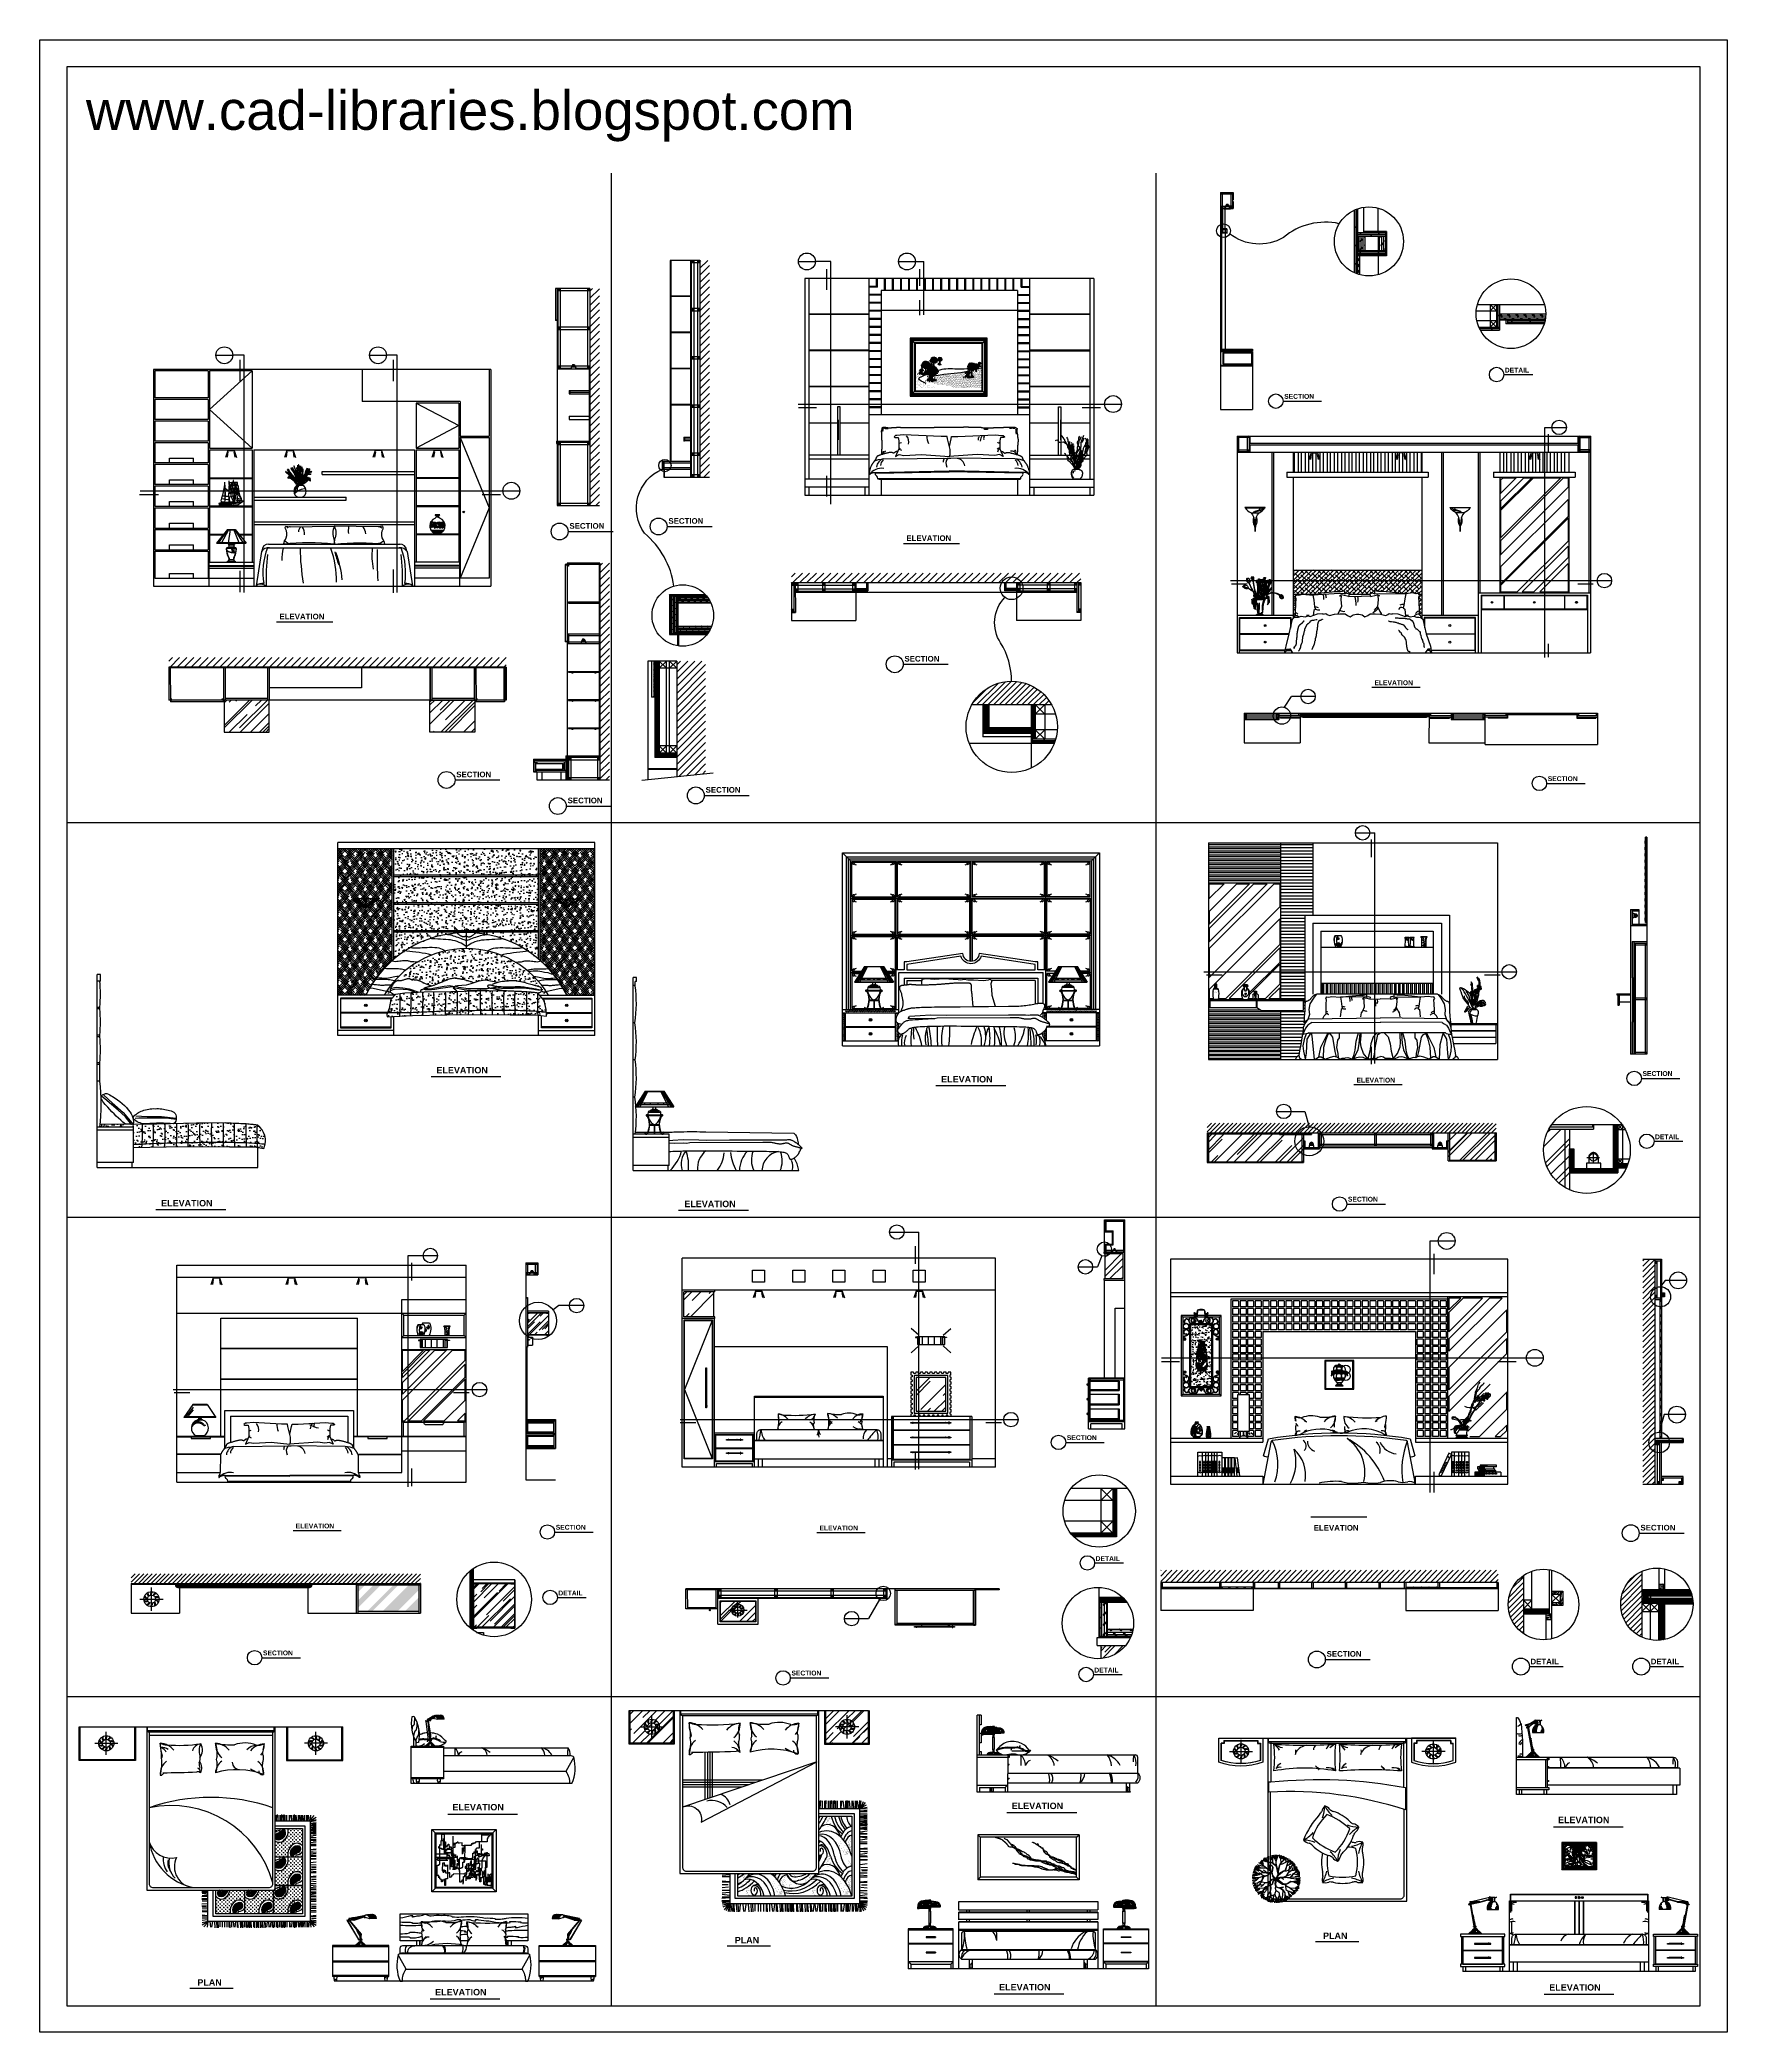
# Model space of a CAD drawing. Header units: inches. Extents: x 3 to 45, y 10.7 to 35.5.
# Drawn here: x 23.99 to 44.99, y 10.73 to 35.53 of the extents above; entities that cross this region are included whole.
import ezdxf

# ---------------------------------------------------------------- set-up
doc = ezdxf.new("R2010")
doc.units = ezdxf.units.IN
doc.header["$MEASUREMENT"] = 0
for name, color, linetype in [('02', 2, 'Continuous'), ('1', 1, 'Continuous'), ('4', 4, 'Continuous'), ('8', 8, 'Continuous'), ('kadrbm', 4, 'Continuous')]:
    doc.layers.add(name, color=color, linetype=linetype)
doc.styles.add('bmmm', font='swissel.ttf')
doc.styles.add('HT', font='swisseb.ttf')
doc.styles.add('STYLE2', font='')
doc.styles.add('STYLE4', font='dutcheb.ttf')
doc.styles.get('STYLE2').set_extended_font_data('SimHei')
pattern_1 = [(37.5, (3.74731, 18.64945), (-0.00200004, 0.061176655), [0, -0.04826, 0, -0.053975, 0, -0.05159375]), (7.5, (3.74731, 18.64945), (0.05619041, 0.08960314), [0, -0.026035, 0, -0.0434975, 0, -0.01666875]), (327.5, (3.70826, 18.64945), (0.09887405, 0.00017965), [0, -0.015875, 0, -0.05715, 0, -0.0746125]), (317.5, (3.70826, 18.64945), (0.09544456, 0.02786617), [0, -0.0079375, 0, -0.037465, 0, -0.0428625])]
pattern_2 = [(45, (36.8658773, 17.3183258), (-0.0015110841, 0.0015110841), [])]
pattern_3 = [(45, (32.142854, 17.369896), (6e-19, 0.007253204), [0.015386369, -0.00512879]), (135, (32.1464807, 17.3735224), (6e-19, 0.007253204), [0.015386369, -0.00512879])]
pattern_4 = [(0, (-20.610639, 20.597026), (0, 0.015875), []), (135, (-20.6027, 20.58909), (-0.031750014, -0.031750014), [0.02245065, -0.02245065]), (135, (-20.598733, 20.58909), (-0.031750014, -0.031750014), [0.02245065, -0.02245065]), (135, (-20.594764, 20.58909), (-0.031750014, -0.031750014), [0.02245065, -0.02245065])]
pattern_5 = [(0, (16.052536, 24.892747), (0, 0.01875), []), (135, (16.06191, 24.88337), (-0.0375, -0.0375), [0.0265165, -0.0265165]), (135, (16.0666, 24.88337), (-0.0375, -0.0375), [0.0265165, -0.0265165]), (135, (16.071286, 24.88337), (-0.0375, -0.0375), [0.0265165, -0.0265165])]
pattern_6 = [(45, (24.2564, 22.4268), (0.1697056, 0.4525483), [3, -0.4, 1, -0.2]), (45, (24.37378, 22.6856), (-0.329512, 0.046669), [0.6, -0.066, 1.2, -0.15]), (45, (24.2069, 22.61771), (0.6406387, 0.8301434), [1.6, -0.28, 0.8, -0.2])]
pattern_7 = [(45, (14.175085, 12.022299), (-0.013470384, 0.013470384), []), (45, (14.1734, 12.023982), (-0.013470384, 0.013470384), []), (45, (14.171717, 12.025666), (-0.013470384, 0.013470384), [])]
pattern_8 = [(45, (14.175085, 12.0222985), (-0.006735192, 0.006735192), []), (45, (14.179575, 12.0222985), (-0.006735192, 0.006735192), [])]
pattern_9 = [(45, (30.725716, 20.74986), (-0.02694077, 0.02694077), []), (135, (30.725716, 20.74986), (-0.0808223, 0.02694077), [0.09525, -0.05715])]
pattern_10 = [(0, (32.243055, 28.128285), (0, 0.01905), []), (45, (32.243055, 28.128285), (-0.03809997, 0.03809997), [0.02694078, -0.0538815])]
pattern_11 = [(45, (14.86147, 15.96103), (0.1697056, 0.4525483), [3, -0.4, 1, -0.2]), (45, (14.97885, 16.21983), (-0.3295118, 0.046669), [0.6, -0.066, 1.2, -0.15]), (45, (14.81197, 16.15195), (0.64063874, 0.83014336), [1.6, -0.28, 0.8, -0.2])]
pattern_12 = [(0, (-27.28041, 21.517772), (0.02268, 0.02268), [0.01134, -0.03402]), (90, (-27.27474, 21.512102), (-0.02268, 0.02268), [0.01134, -0.03402])]

# ---------------------------------------------------------------- blocks, each defined once
blk = doc.blocks.new('kadrbm')
at = {"layer": 'kadrbm', "color": 4}
blk.add_lwpolyline([(0, 0), (0, 24.797), (21, 24.797), (21, 0), (0, 0)], close=True, dxfattribs=at)
blk.add_lwpolyline([(20.663, 0.326), (20.663, 24.46), (0.337, 24.46), (0.337, 0.326), (20.663, 0.326)], dxfattribs=at)
at = {"layer": 'kadrbm', "color": 211, "true_color": 0xf674fb, "style": 'bmmm'}
blk.add_text('www.cad-libraries.blogspot.com', height=0.48513, dxfattribs=at).set_placement((0.573, 23.677))

msp = doc.modelspace()

# ---------------------------------------------------------------- hatches: boundary and pattern name
at = {"layer": '8'}
h = msp.add_hatch(dxfattribs=at)
h.set_pattern_fill('DOLMIT,_O', color=256, scale=0.003, angle=90)
h.set_pattern_definition([(90, (30.528454, 27.796576), (-0.01905, 1e-18), []), (135, (30.528454, 27.796576), (-0.03809997, -0.03809997), [0.02694078, -0.0538815])])
h.paths.add_polyline_path([(40.344, 32.636, 0.028335), (40.389, 32.617), (40.389, 33.429, 0.028335), (40.344, 33.411)])
h = msp.add_hatch(dxfattribs=at)
h.set_pattern_fill('DOLMIT,_O', color=256, scale=0.003)
h.set_pattern_definition([(0, (30.528454, 27.796576), (0, 0.01905), []), (45, (30.528454, 27.796576), (-0.03809997, 0.03809997), [0.02694078, -0.0538815])])
h.paths.add_polyline_path([(40.389, 33.13), (40.389, 33.085), (40.734, 33.085), (40.734, 33.13)])
h.paths.add_polyline_path([(40.734, 32.86), (40.734, 32.905), (40.389, 32.905), (40.389, 32.86)])
h = msp.add_hatch(dxfattribs=at)
h.set_pattern_fill('CORK,_O', color=256, scale=0.008, angle=90)
h.set_pattern_definition([(90, (30.528454, 27.796576), (-0.0254, 2e-18), []), (225, (30.541154, 27.809276), (0.0508, -0.0508), [0.03592104, -0.03592104]), (225, (30.541154, 27.815626), (0.0508, -0.0508), [0.03592104, -0.03592104]), (225, (30.541154, 27.821976), (0.0508, -0.0508), [0.03592104, -0.03592104])])
h.paths.add_polyline_path([(40.479, 33.085), (40.389, 33.085), (40.389, 32.905), (40.479, 32.905)])
h.paths.add_polyline_path([(40.644, 32.905), (40.734, 32.905), (40.734, 33.085), (40.644, 33.085)])
h = msp.add_hatch(dxfattribs=at)
h.set_pattern_fill('ANSI31', color=256, scale=0.5, style=0)
h.set_pattern_definition([(45, (16.052536, 25.112174), (-0.04419417, 0.04419417), [])])
h.paths.add_polyline_path([(32.324, 32.787), (32.204, 32.787), (32.204, 30.087), (32.324, 30.087)])
h = msp.add_hatch(dxfattribs=at)
h.set_pattern_fill('PLAST,_O', color=256, scale=0.008, angle=45)
h.set_pattern_definition([(45, (30.528454, 27.796576), (-0.03592102, 0.03592102), []), (45, (30.523963, 27.801066), (-0.03592102, 0.03592102), []), (45, (30.519473, 27.805556), (-0.03592102, 0.03592102), [])])
h.paths.add_polyline_path([(40.414, 32.845), (40.389, 32.845), (40.389, 32.617, 0.015242), (40.414, 32.609)])
h = msp.add_hatch(dxfattribs=at)
h.set_pattern_fill('ANSI31', color=256, scale=0.5, style=0)
h.set_pattern_definition([(45, (10.50777, 28.87104), (-0.04419417, 0.04419417), [])])
h.paths.add_polyline_path([(30.834, 29.737), (30.954, 29.737), (30.954, 32.437), (30.834, 32.437)])
h = msp.add_hatch(dxfattribs=at)
h.set_pattern_fill('DOLMIT,_O', color=256, scale=0.003, angle=90)
h.set_pattern_definition([(90, (32.243055, 28.128285), (-0.01905, 1e-18), []), (135, (32.243055, 28.128285), (-0.03809997, -0.03809997), [0.0269408, -0.0538815])])
h.paths.add_polyline_path([(42.117, 31.954), (42.153, 31.954), (42.153, 32.238), (42.117, 32.238), (42.117, 32.158)])
h = msp.add_hatch(dxfattribs=at)
h.set_pattern_fill('CORK,_O', color=256, scale=0.008)
h.set_pattern_definition([(0, (-41.95477, 31.794132), (0, 0.0254), []), (135, (-41.94207, 31.78143), (-0.05080002, -0.05080002), [0.03592104, -0.03592104]), (135, (-41.93572, 31.78143), (-0.05080002, -0.05080002), [0.03592104, -0.03592104]), (135, (-41.92937, 31.78143), (-0.05080002, -0.05080002), [0.03592104, -0.03592104])])
h.paths.add_polyline_path([(42.153, 32.118), (42.153, 32.046), (42.724, 32.046, 0.04182), (42.731, 32.118)])
h = msp.add_hatch(dxfattribs=at)
h.set_pattern_fill('DOLMIT,_O', color=256, scale=0.003)
h.set_pattern_definition(pattern_10)
h.paths.add_polyline_path([(42.253, 32.046), (42.253, 32.01), (42.715, 32.01, 0.021311), (42.724, 32.046)])
h = msp.add_hatch(dxfattribs=at)
h.set_pattern_fill('DOLMIT,_O', color=256, scale=0.003)
h.set_pattern_definition(pattern_10)
h.paths.add_polyline_path([(41.899, 31.954, 0.023062), (41.916, 31.918), (42.153, 31.918), (42.153, 31.954)])
h = msp.add_hatch(dxfattribs=at)
h.set_pattern_fill('ANSI31', color=256, scale=0.5, style=0)
h.set_pattern_definition([(45, (10.631535, 25.45412), (-0.04419417, 0.04419417), [])])
h.paths.add_polyline_path([(30.958, 26.32), (31.078, 26.32), (31.078, 29.02), (30.958, 29.02)])
h = msp.add_hatch(dxfattribs=at)
h.set_pattern_fill('ANSI31', color=256, scale=0.5, style=0)
h.set_pattern_definition([(45, (22.280413, 24.94573), (-0.04419417, 0.04419417), [])])
h.paths.add_polyline_path([(33.343, 28.896), (33.343, 28.776), (36.943, 28.776), (36.943, 28.896)])
h = msp.add_hatch(dxfattribs=at)
h.set_pattern_fill('ANSI38', color=256, scale=0.012, style=0)
h.set_pattern_definition(pattern_9)
h.paths.add_polyline_path([(41.188, 28.801), (41.188, 28.931), (39.588, 28.931), (39.588, 28.801)])
h.paths.add_polyline_path([(40.543, 28.631), (40.541, 28.638), (40.57, 28.646), (40.599, 28.638), (40.599, 28.675), (40.648, 28.667), (40.71, 28.667), (40.859, 28.651), (40.987, 28.635), (41.072, 28.648), (41.118, 28.636), (41.147, 28.64), (41.153, 28.631), (41.188, 28.631), (41.188, 28.801), (39.588, 28.801), (39.588, 28.631), (39.7, 28.631), (39.704, 28.632), (39.714, 28.631), (39.878, 28.631), (39.944, 28.648), (40.113, 28.665), (40.175, 28.665), (40.224, 28.673), (40.224, 28.636), (40.253, 28.644), (40.282, 28.636), (40.281, 28.631)])
h = msp.add_hatch(dxfattribs=at)
h.set_pattern_fill('CORK', color=256, scale=0.15, angle=90, style=0)
h.set_pattern_definition([(90, (16.052536, 24.892747), (-0.01875, 1e-18), []), (225, (16.06191, 24.90212), (0.0375, -0.0375), [0.0265165, -0.0265165]), (225, (16.06191, 24.90681), (0.0375, -0.0375), [0.0265165, -0.0265165]), (225, (16.06191, 24.911497), (0.0375, -0.0375), [0.0265165, -0.0265165])])
h.paths.add_polyline_path([(31.838, 28.144), (31.928, 28.144), (31.928, 28.614), (31.838, 28.614)])
h = msp.add_hatch(dxfattribs=at)
h.set_pattern_fill('CORK', color=256, scale=0.15, style=0)
h.set_pattern_definition(pattern_5)
h.paths.add_polyline_path([(31.928, 28.614), (31.928, 28.524), (32.34, 28.524, 0.06958), (32.284, 28.614)])
h = msp.add_hatch(dxfattribs=at)
h.set_pattern_fill('ANSI38', color=256, scale=0.012, style=0)
h.set_pattern_definition(pattern_9)
h.paths.add_polyline_path([(39.588, 28.331), (39.617, 28.364), (39.617, 28.418), (39.621, 28.516), (39.625, 28.578), (39.613, 28.599), (39.629, 28.624), (39.658, 28.62), (39.7, 28.631), (39.588, 28.631)])
h.paths.add_polyline_path([(41.155, 28.533), (41.159, 28.434), (41.159, 28.38), (41.188, 28.347), (41.188, 28.631), (41.153, 28.631), (41.163, 28.615), (41.151, 28.594)])
h = msp.add_hatch(dxfattribs=at)
h.set_pattern_fill('CORK', color=256, scale=0.15, style=0)
h.set_pattern_definition(pattern_5)
h.paths.add_polyline_path([(31.928, 28.234), (31.928, 28.144), (32.301, 28.144, 0.066772), (32.349, 28.234)])
h = msp.add_hatch(dxfattribs=at)
h.set_pattern_fill('ANSI31', color=256, scale=0.5, style=0)
h.set_pattern_definition([(45, (6.10252, 22.97932), (-0.04419417, 0.04419417), [])])
h.paths.add_polyline_path([(25.593, 27.844), (25.593, 27.724), (29.793, 27.724), (29.793, 27.844)])
h = msp.add_hatch(dxfattribs=at)
h.set_pattern_fill('ANSI31', color=256, scale=0.1, style=0)
h.set_pattern_definition([(45, (19.805295, 25.453896), (-0.008838835, 0.008838835), [])])
h.paths.add_polyline_path([(31.629, 27.35), (31.644, 27.35), (31.644, 27.8), (31.629, 27.8)])
h = msp.add_hatch(dxfattribs=at)
h.set_pattern_fill('CORK', color=256, scale=0.1, angle=90, style=0)
h.set_pattern_definition([(90, (19.805295, 25.453896), (-0.0125, 8e-19), []), (225, (19.811545, 25.460146), (0.025, -0.025), [0.01767767, -0.01767767]), (225, (19.811545, 25.46327), (0.025, -0.025), [0.01767767, -0.01767767]), (225, (19.811545, 25.466396), (0.025, -0.025), [0.01767767, -0.01767767])])
h.paths.add_polyline_path([(31.644, 26.6), (31.698, 26.6), (31.698, 27.8), (31.644, 27.8)])
h = msp.add_hatch(dxfattribs=at)
h.set_pattern_fill('ANSI31', color=256, scale=0.5, style=0)
h.set_pattern_definition([(45, (19.805295, 25.453896), (-0.04419417, 0.04419417), [])])
h.paths.add_polyline_path([(31.914, 26.362), (32.274, 26.398), (32.274, 27.8), (31.914, 27.8)])
h = msp.add_hatch(dxfattribs=at)
h.set_pattern_fill('ANSI31', color=256, scale=0.4, style=0)
h.set_pattern_definition([(45, (24.922867, 25.72359), (-0.03535534, 0.03535534), [])])
h.paths.add_polyline_path([(36.58, 27.258, 0.586425), (35.589, 27.258)])
h = msp.add_hatch(dxfattribs=at)
h.set_pattern_fill('AR-RROOF', color=256, scale=0.2, angle=45, style=0)
h.set_pattern_definition(pattern_6)
h.paths.add_polyline_path([(26.283, 26.915), (26.843, 26.915), (26.843, 27.315), (26.283, 27.315)])
h = msp.add_hatch(dxfattribs=at)
h.set_pattern_fill('AR-RROOF', color=256, scale=0.2, angle=45, style=0)
h.set_pattern_definition(pattern_6)
h.paths.add_polyline_path([(29.403, 26.915), (28.843, 26.915), (28.843, 27.315), (29.403, 27.315)])
h = msp.add_hatch(dxfattribs=at)
h.set_pattern_fill('CORK', color=256, scale=0.12, angle=90, style=0)
h.set_pattern_definition([(90, (24.922867, 25.72359), (-0.015, 9e-19), []), (225, (24.930367, 25.73109), (0.03, -0.03), [0.0212132, -0.0212132]), (225, (24.930367, 25.73484), (0.03, -0.03), [0.0212132, -0.0212132]), (225, (24.930367, 25.73859), (0.03, -0.03), [0.0212132, -0.0212132])])
h.paths.add_polyline_path([(35.798, 27.258), (35.726, 27.258), (35.726, 26.898), (35.798, 26.898)])
h = msp.add_hatch(dxfattribs=at)
h.set_pattern_fill('DOLMIT', color=256, scale=0.068, angle=90, style=0)
h.set_pattern_definition([(90, (24.922867, 25.72359), (-0.017, 1e-18), []), (135, (24.922867, 25.72359), (-0.034, -0.034), [0.02404163, -0.04808332])])
h.paths.add_polyline_path([(36.374, 27.258), (36.338, 27.258), (36.338, 26.826), (36.374, 26.826)])
h = msp.add_hatch(dxfattribs=at)
h.set_pattern_fill('CORK', color=256, scale=0.12, style=0)
h.set_pattern_definition([(0, (24.922867, 25.72359), (0, 0.015), []), (135, (24.930367, 25.71609), (-0.03, -0.03), [0.0212132, -0.0212132]), (135, (24.934117, 25.71609), (-0.03, -0.03), [0.0212132, -0.0212132]), (135, (24.937867, 25.71609), (-0.03, -0.03), [0.0212132, -0.0212132])])
h.paths.add_polyline_path([(35.798, 26.97), (35.798, 26.898), (36.326, 26.898), (36.326, 26.97)])
h = msp.add_hatch(dxfattribs=at)
h.set_pattern_fill('DOLMIT', color=256, scale=0.068, style=0)
h.set_pattern_definition([(0, (24.922867, 25.72359), (0, 0.017), []), (45, (24.922867, 25.72359), (-0.034, 0.034), [0.02404163, -0.04808332])])
h.paths.add_polyline_path([(36.62, 26.79, 0.016629), (36.631, 26.826), (36.338, 26.826), (36.338, 26.79)])
h = msp.add_hatch(dxfattribs=at)
h.set_pattern_fill('CORK', color=256, scale=0.1, style=0)
h.set_pattern_definition([(0, (19.805295, 25.453896), (0, 0.0125), []), (135, (19.811545, 25.447646), (-0.025, -0.025), [0.01767767, -0.01767767]), (135, (19.81467, 25.447646), (-0.025, -0.025), [0.01767767, -0.01767767]), (135, (19.817795, 25.447646), (-0.025, -0.025), [0.01767767, -0.01767767])])
h.paths.add_polyline_path([(31.698, 26.654), (31.698, 26.6), (31.914, 26.6), (31.914, 26.654)])
h = msp.add_hatch(dxfattribs=at)
h.set_pattern_fill('HOUND', color=256, scale=0.3, angle=45, style=0)
h.set_pattern_definition([(45, (38.602114, -0.947527), (0.039774756, 0.066291261), [0.3, -0.15]), (135, (38.602114, -0.947527), (0.039774756, -0.066291261), [0.3, -0.15])])
h.paths.add_polyline_path([(28.375, 25.461), (27.695, 25.461), (27.695, 23.641), (28.045, 23.641, -0.098685), (28.375, 24.074)])
h.paths.add_polyline_path([(28.013, 24.759), (28.008, 24.762), (28.009, 24.759)], flags=16)
h.paths.add_polyline_path([(30.215, 24.074, -0.098685), (30.545, 23.641), (30.895, 23.641), (30.895, 25.461), (30.215, 25.461)])
h.paths.add_polyline_path([(30.513, 24.759), (30.508, 24.762), (30.509, 24.759)], flags=16)
h = msp.add_hatch(dxfattribs=at)
h.set_pattern_fill('AR-CONC', color=256, scale=0.02, style=0)
h.set_pattern_definition([(50, (38.60211, -1.51626), (0.14345204, -0.01255043), [0.015, -0.165]), (355, (38.60211, -1.51626), (-0.0277503, 0.1504384), [0.012, -0.132]), (100.4514, (38.61407, -1.51731), (0.1157019, 0.1378879), [0.01274804, -0.1402284]), (46.1842, (38.60211, -1.47626), (0.2134482, -0.0331038), [0.0225, -0.2475]), (96.6356, (38.6199, -1.47902), (0.1869325, 0.1948236), [0.019122, -0.2103426]), (351.1842, (38.60211, -1.47626), (0.1869324, 0.1948237), [0.018, -0.198]), (21, (38.62211, -1.48626), (0.1193814, -0.0805238), [0.015, -0.165]), (326, (38.62211, -1.48626), (0.0486631, 0.14503), [0.012, -0.132]), (71.4514, (38.63206, -1.49297), (0.1680445, 0.0645061), [0.01274804, -0.1402284]), (37.5, (38.602114, -1.516264), (0.00243197, 0.06657877), [0, -0.1304, 0, -0.134, 0, -0.1325]), (7.5, (38.602114, -1.516264), (0.0526139, 0.07888234), [0, -0.0764, 0, -0.1274, 0, -0.0505]), (327.5, (38.557514, -1.516264), (0.10676449, -0.00451097), [0, -0.05, 0, -0.156, 0, -0.207]), (317.5, (38.53751, -1.51626), (0.11663723, 0.020021), [0, -0.065, 0, -0.1036, 0, -0.147])])
h.paths.add_polyline_path([(30.195, 25.461), (28.395, 25.461), (28.395, 25.134), (30.195, 25.134)])
h.paths.add_polyline_path([(30.195, 25.114), (28.395, 25.114), (28.395, 24.789), (30.195, 24.789)])
h.paths.add_polyline_path([(30.195, 24.769), (28.395, 24.769), (28.395, 24.444), (30.195, 24.444)])
h.paths.add_polyline_path([(30.195, 24.091), (30.195, 24.424), (28.395, 24.424), (28.395, 24.091, -0.366898)])
h = msp.add_hatch(dxfattribs=at)
h.set_pattern_fill('AR-CONC', color=256, scale=0.02, style=0)
h.set_pattern_definition([(50, (38.24191, -0.94753), (0.14345204, -0.01255043), [0.015, -0.165]), (355, (38.2419, -0.94753), (-0.0277503, 0.1504384), [0.012, -0.132]), (100.4514, (38.25386, -0.94857), (0.1157019, 0.1378879), [0.012748, -0.1402284]), (46.1842, (38.2419, -0.90753), (0.2134482, -0.0331038), [0.0225, -0.2475]), (96.6356, (38.2597, -0.91029), (0.1869325, 0.1948236), [0.019122, -0.2103426]), (351.1842, (38.2419, -0.90753), (0.1869324, 0.1948237), [0.018, -0.198]), (21, (38.26191, -0.91753), (0.1193814, -0.0805238), [0.015, -0.165]), (326, (38.2619, -0.91753), (0.0486631, 0.14503), [0.012, -0.132]), (71.4514, (38.27185, -0.92424), (0.1680445, 0.0645061), [0.012748, -0.1402284]), (37.5, (38.241906, -0.947527), (0.00243197, 0.06657877), [0, -0.1304, 0, -0.134, 0, -0.1325]), (7.5, (38.241906, -0.94753), (0.0526139, 0.07888234), [0, -0.0764, 0, -0.1274, 0, -0.0505]), (327.5, (38.197306, -0.947527), (0.10676449, -0.00451097), [0, -0.05, 0, -0.156, 0, -0.207]), (317.5, (38.17731, -0.94753), (0.11663723, 0.020021), [0, -0.065, 0, -0.1036, 0, -0.147])])
h.paths.add_polyline_path([(28.272, 23.641), (28.405, 23.641), (28.41, 23.647), (28.403, 23.65), (28.395, 23.653), (28.389, 23.656), (28.383, 23.659), (28.377, 23.661), (28.372, 23.664), (28.367, 23.666), (28.363, 23.669), (28.359, 23.671), (28.354, 23.676), (28.349, 23.682), (28.346, 23.69), (28.346, 23.697), (28.347, 23.702), (28.348, 23.708), (28.35, 23.714), (28.352, 23.72), (28.355, 23.726), (28.358, 23.732), (28.361, 23.738), (28.364, 23.744), (28.367, 23.75), (28.37, 23.755), (28.373, 23.76), (28.376, 23.764), (28.379, 23.769), (28.382, 23.774), (28.386, 23.778), (28.39, 23.783), (28.394, 23.788), (28.399, 23.794), (28.403, 23.799), (28.408, 23.804), (28.413, 23.808), (28.418, 23.812), (28.423, 23.816), (28.428, 23.818), (28.433, 23.82), (28.437, 23.82), (28.441, 23.821), (28.446, 23.82), (28.45, 23.82), (28.454, 23.819), (28.459, 23.819), (28.463, 23.819), (28.468, 23.819), (28.474, 23.819), (28.479, 23.82), (28.485, 23.822), (28.492, 23.824), (28.499, 23.825), (28.506, 23.828), (28.514, 23.83), (28.522, 23.832), (28.53, 23.835), (28.539, 23.837), (28.548, 23.84), (28.557, 23.842), (28.565, 23.843), (28.573, 23.844), (28.58, 23.844), (28.586, 23.844), (28.592, 23.843), (28.597, 23.842), (28.602, 23.84), (28.606, 23.838), (28.611, 23.836), (28.616, 23.834), (28.622, 23.833), (28.628, 23.832), (28.634, 23.831), (28.641, 23.831), (28.649, 23.83), (28.656, 23.83), (28.663, 23.829), (28.671, 23.829), (28.678, 23.828), (28.685, 23.827), (28.692, 23.826), (28.698, 23.824), (28.705, 23.822), (28.711, 23.82), (28.718, 23.817), (28.724, 23.814), (28.731, 23.811), (28.738, 23.808), (28.746, 23.804), (28.753, 23.801), (28.761, 23.797), (28.77, 23.793), (28.779, 23.788), (28.788, 23.784), (28.799, 23.78), (28.81, 23.775), (28.821, 23.77), (28.831, 23.766), (28.841, 23.762), (28.85, 23.759), (28.857, 23.756), (28.861, 23.755), (28.863, 23.754), (28.863, 23.754), (28.873, 23.757), (28.882, 23.76), (28.891, 23.763), (28.9, 23.767), (28.91, 23.77), (28.919, 23.774), (28.929, 23.778), (28.939, 23.782), (28.949, 23.787), (28.96, 23.791), (28.971, 23.796), (28.983, 23.8), (28.995, 23.805), (29.007, 23.81), (29.019, 23.815), (29.032, 23.82), (29.044, 23.825), (29.057, 23.83), (29.07, 23.835), (29.083, 23.839), (29.095, 23.843), (29.108, 23.846), (29.12, 23.849), (29.131, 23.851), (29.142, 23.852), (29.152, 23.852), (29.163, 23.851), (29.172, 23.85), (29.182, 23.848), (29.191, 23.847), (29.201, 23.845), (29.21, 23.843), (29.22, 23.841), (29.23, 23.84), (29.24, 23.838), (29.25, 23.837), (29.262, 23.835), (29.273, 23.832), (29.286, 23.829), (29.3, 23.826), (29.314, 23.821), (29.329, 23.817), (29.343, 23.812), (29.356, 23.807), (29.368, 23.802), (29.378, 23.798), (29.385, 23.796), (29.388, 23.794), (29.453, 23.814), (29.534, 23.829), (29.684, 23.8), (29.703, 23.806), (29.723, 23.811), (29.74, 23.814), (29.755, 23.817), (29.769, 23.818), (29.781, 23.819), (29.792, 23.82), (29.802, 23.821), (29.812, 23.822), (29.822, 23.822), (29.831, 23.823), (29.841, 23.823), (29.85, 23.824), (29.86, 23.824), (29.87, 23.824), (29.881, 23.824), (29.892, 23.824), (29.904, 23.823), (29.916, 23.822), (29.93, 23.82), (29.944, 23.818), (29.96, 23.815), (29.976, 23.812), (29.994, 23.808), (30.012, 23.803), (30.03, 23.798), (30.048, 23.793), (30.066, 23.788), (30.083, 23.783), (30.099, 23.779), (30.114, 23.775), (30.128, 23.771), (30.141, 23.767), (30.152, 23.764), (30.163, 23.761), (30.173, 23.758), (30.182, 23.755), (30.19, 23.753), (30.197, 23.75), (30.204, 23.748), (30.209, 23.746), (30.214, 23.743), (30.218, 23.741), (30.223, 23.737), (30.227, 23.731), (30.228, 23.723), (30.228, 23.717), (30.227, 23.713), (30.226, 23.709), (30.226, 23.705), (30.226, 23.701), (30.226, 23.698), (30.226, 23.695), (30.226, 23.691), (30.226, 23.687), (30.225, 23.683), (30.221, 23.678), (30.215, 23.674), (30.208, 23.671), (30.203, 23.67), (30.197, 23.669), (30.191, 23.668), (30.187, 23.668), (30.21, 23.641), (30.317, 23.641, 0.567142)])
h = msp.add_hatch(dxfattribs=at)
h.set_pattern_fill('AR-SAND', color=256, scale=0.05, style=0)
h.set_pattern_definition([(37.5, (38.97565, -1.56603), (-0.00314967, 0.09634119), [0, -0.076, 0, -0.085, 0, -0.08125]), (7.5, (38.97565, -1.56603), (0.08848884, 0.1411073), [0, -0.041, 0, -0.0685, 0, -0.02625]), (327.5, (38.91415, -1.56603), (0.1557071, 0.00028295), [0, -0.025, 0, -0.09, 0, -0.1175]), (317.5, (38.91415, -1.56603), (0.1503063, 0.0438838), [0, -0.0125, 0, -0.059, 0, -0.0675])])
h.paths.add_polyline_path([(30.264, 23.575), (30.187, 23.668), (30.182, 23.668, 0.021672), (30.186, 23.392), (30.294, 23.379), (30.291, 23.465)])
h.paths.add_polyline_path([(30.046, 23.449), (30.077, 23.448), (30.11, 23.446), (30.14, 23.445), (30.169, 23.443), (30.184, 23.441, -0.017807), (30.182, 23.668), (30.175, 23.669), (30.166, 23.67), (30.156, 23.671), (30.145, 23.673), (30.132, 23.675), (30.118, 23.676), (30.103, 23.678), (30.086, 23.68), (30.067, 23.681), (30.047, 23.683), (30.045, 23.683, 0.0183)])
h.paths.add_polyline_path([(30.005, 23.451), (30.042, 23.45), (30.046, 23.449, -0.0183), (30.045, 23.683), (30.026, 23.684), (30.004, 23.685), (29.981, 23.686), (29.958, 23.687), (29.934, 23.688), (29.91, 23.689), (29.899, 23.689, 0.018509), (29.9, 23.453), (29.926, 23.453), (29.967, 23.452)])
h.paths.add_polyline_path([(29.926, 23.453), (29.9, 23.453, 0.004465), (29.903, 23.397), (30.049, 23.397, -0.004149), (30.046, 23.449), (30.042, 23.45), (30.005, 23.451), (29.967, 23.452)])
h.paths.add_polyline_path([(30.077, 23.448), (30.046, 23.449, 0.004149), (30.049, 23.397), (30.151, 23.397), (30.186, 23.392, -0.003872), (30.184, 23.441), (30.169, 23.443), (30.14, 23.445), (30.11, 23.446)])
h.paths.add_polyline_path([(29.796, 23.455), (29.763, 23.455, 0.004483), (29.766, 23.398), (29.841, 23.397), (29.903, 23.397, -0.004465), (29.9, 23.453), (29.884, 23.454), (29.841, 23.454)])
h.paths.add_polyline_path([(29.701, 23.455), (29.652, 23.455), (29.617, 23.454, 0.004298), (29.619, 23.4), (29.766, 23.398, -0.004483), (29.763, 23.455), (29.749, 23.455)])
h.paths.add_polyline_path([(29.497, 23.453), (29.471, 23.453, 0.004039), (29.473, 23.401), (29.619, 23.4, -0.004298), (29.617, 23.454), (29.602, 23.454), (29.55, 23.454)])
h.paths.add_polyline_path([(29.389, 23.452), (29.334, 23.451), (29.326, 23.451, -0.003897), (29.324, 23.401), (29.387, 23.403), (29.473, 23.401, -0.004039), (29.471, 23.453), (29.444, 23.453)])
h.paths.add_polyline_path([(29.224, 23.449), (29.183, 23.449, -0.003911), (29.181, 23.399), (29.324, 23.401, 0.003897), (29.326, 23.451), (29.279, 23.45)])
h.paths.add_polyline_path([(29.117, 23.447), (29.066, 23.446), (29.037, 23.445, -0.003847), (29.034, 23.396), (29.054, 23.397), (29.181, 23.399, 0.003911), (29.183, 23.449), (29.17, 23.448)])
h.paths.add_polyline_path([(29.034, 23.396, 0.003847), (29.037, 23.445), (29.016, 23.445), (28.97, 23.443), (28.925, 23.441), (28.891, 23.44, -0.003673), (28.888, 23.393)])
h.paths.add_polyline_path([(28.804, 23.436), (28.768, 23.434), (28.753, 23.434, -0.003407), (28.751, 23.39), (28.888, 23.393, 0.003673), (28.891, 23.44), (28.883, 23.44), (28.843, 23.438)])
h.paths.add_polyline_path([(28.666, 23.43), (28.633, 23.429), (28.607, 23.428, -0.003263), (28.605, 23.387), (28.624, 23.388), (28.751, 23.39, 0.003407), (28.753, 23.434), (28.733, 23.433), (28.699, 23.431)])
h.paths.add_polyline_path([(28.605, 23.387, 0.003263), (28.607, 23.428), (28.597, 23.428), (28.557, 23.427), (28.511, 23.427), (28.47, 23.426, -0.003647), (28.467, 23.38)])
h.paths.add_polyline_path([(28.393, 23.426), (28.318, 23.426), (28.308, 23.4), (28.31, 23.372), (28.467, 23.38, 0.003647), (28.47, 23.426), (28.457, 23.426)])
h.paths.add_polyline_path([(28.457, 23.426), (28.47, 23.426, 0.018233), (28.472, 23.659), (28.413, 23.65), (28.356, 23.587), (28.335, 23.477), (28.318, 23.426), (28.393, 23.426)])
h.paths.add_polyline_path([(28.47, 23.426), (28.511, 23.427), (28.557, 23.427), (28.597, 23.428), (28.607, 23.428, 0.019016), (28.609, 23.671), (28.532, 23.668), (28.472, 23.659, -0.018233)])
h.paths.add_polyline_path([(28.755, 23.676), (28.609, 23.671, -0.019016), (28.607, 23.428), (28.633, 23.429), (28.666, 23.43), (28.699, 23.431), (28.733, 23.433), (28.753, 23.434, 0.019018)])
h.paths.add_polyline_path([(28.892, 23.679), (28.77, 23.677), (28.755, 23.676, -0.019018), (28.753, 23.434), (28.768, 23.434), (28.804, 23.436), (28.843, 23.438), (28.883, 23.44), (28.891, 23.44, 0.018743)])
h.paths.add_polyline_path([(28.891, 23.44), (28.925, 23.441), (28.97, 23.443), (29.016, 23.445), (29.037, 23.445, 0.018533), (29.038, 23.681), (28.892, 23.679, -0.018743)])
h.paths.add_polyline_path([(29.184, 23.685), (29.104, 23.683), (29.038, 23.681, -0.018533), (29.037, 23.445), (29.066, 23.446), (29.117, 23.447), (29.17, 23.448), (29.183, 23.449, 0.018525)])
h.paths.add_polyline_path([(29.183, 23.449), (29.224, 23.449), (29.279, 23.45), (29.326, 23.451, 0.018647), (29.327, 23.689), (29.184, 23.685, -0.018525)])
h.paths.add_polyline_path([(29.326, 23.451), (29.334, 23.451), (29.389, 23.452), (29.444, 23.453), (29.471, 23.453, -0.018756), (29.47, 23.692), (29.429, 23.692), (29.327, 23.689, -0.018647)])
h.paths.add_polyline_path([(29.616, 23.693), (29.47, 23.692, 0.018756), (29.471, 23.453), (29.497, 23.453), (29.55, 23.454), (29.602, 23.454), (29.617, 23.454, -0.018758)])
h.paths.add_polyline_path([(29.617, 23.454), (29.652, 23.455), (29.701, 23.455), (29.749, 23.455), (29.763, 23.455, -0.018834), (29.762, 23.695), (29.616, 23.693, 0.018758)])
h.paths.add_polyline_path([(29.763, 23.455), (29.796, 23.455), (29.841, 23.454), (29.884, 23.454), (29.9, 23.453, -0.018509), (29.899, 23.689), (29.886, 23.69), (29.863, 23.691), (29.84, 23.692), (29.818, 23.693), (29.797, 23.694), (29.784, 23.695), (29.762, 23.695, 0.018834)])
h = msp.add_hatch(dxfattribs=at)
h.set_pattern_fill('AR-RROOF', color=256, scale=0.0056, angle=60, style=0)
h.set_pattern_definition([(60, (21.85364, 23.632802), (0.0013102577, 0.013469433), [0.084, -0.0112, 0.028, -0.0056]), (60, (21.854939, 23.640652), (-0.0092501572, -0.0011257423), [0.0168, -0.001848, 0.0336, -0.0042]), (60, (21.850918, 23.6376067), (0.0113106727, 0.0270946598), [0.0448, -0.00784, 0.0224, -0.0056])])
h.paths.add_polyline_path([(38.61, 23.775), (38.61, 23.73), (38.638, 23.73), (38.638, 23.775)])
h.paths.add_polyline_path([(38.634, 23.767), (38.614, 23.767), (38.614, 23.751, 0.401799), (38.612, 23.743), (38.612, 23.731), (38.636, 23.731), (38.636, 23.743, 0.401799), (38.634, 23.751)])
h.paths.add_polyline_path([(38.626, 23.765, -1), (38.622, 23.765, -1)], flags=0)
h.paths.add_polyline_path([(38.638, 23.775, 0.177124), (38.636, 23.779, 0.338724), (38.612, 23.779, 0.177124), (38.61, 23.775)])
h.paths.add_polyline_path([(38.634, 23.751), (38.634, 23.767), (38.614, 23.767), (38.614, 23.751)], flags=16)
h.paths.add_polyline_path([(38.636, 23.743, 0.401799), (38.634, 23.751), (38.614, 23.751, 0.401799), (38.612, 23.743)])
h.paths.add_polyline_path([(38.636, 23.731), (38.636, 23.743), (38.612, 23.743), (38.612, 23.731)], flags=16)
h = msp.add_hatch(dxfattribs=at)
h.set_pattern_fill('ANSI31', color=256, scale=0.00025, style=0)
h.set_pattern_definition([(45, (18.27798874, 23.6240931), (-0.000561266008, 0.000561266008), [])])
h.paths.add_polyline_path([(38.988, 23.65), (38.994, 23.645), (39, 23.65), (38.994, 23.656)])
h = msp.add_hatch(dxfattribs=at)
h.set_pattern_fill('ANSI31', color=256, scale=0.00672, angle=60, style=0)
h.set_pattern_definition([(105, (18.59407256, 23.26075655), (-0.000811377694, -0.000217407998), [])])
h.paths.add_polyline_path([(39.134, 23.604), (39.134, 23.604), (39.1, 23.604), (39.1, 23.604)])
h = msp.add_hatch(dxfattribs=at)
h.set_pattern_fill('ANSI31', color=256, scale=0.0144, angle=60, style=0)
h.set_pattern_definition([(105, (18.5940726, 23.2607565), (-0.00173866649, -0.00046587428), [])])
h.paths.add_polyline_path([(39.132, 23.69, 0.068094), (39.103, 23.69, -0.05168), (39.103, 23.656), (39.132, 23.656, -0.05168)])
h = msp.add_hatch(dxfattribs=at)
h.set_pattern_fill('ANSI31', color=256, scale=0.0192, angle=60, style=0)
h.set_pattern_definition([(105, (18.5940726, 23.2607565), (-0.00231822198, -0.0006211657), [])])
h.paths.add_polyline_path([(39.124, 23.644, 0.271674), (39.122, 23.645), (39.114, 23.645, 0.271674), (39.113, 23.644, 0.329653), (39.111, 23.624, 0.311183), (39.112, 23.623), (39.124, 23.623, 0.286488), (39.126, 23.624, 0.350404)])
h.paths.add_polyline_path([(39.113, 23.638, -1), (39.124, 23.638, -1)], flags=16)
h.paths.add_polyline_path([(39.113, 23.638, -1), (39.123, 23.638, -1)], flags=0)
edge = h.paths.add_edge_path(flags=0)
edge.add_ellipse((39.118, 23.64), major_axis=(-0.00007, -0.00206), ratio=0.920379, start_angle=0, end_angle=360)
h.paths.add_polyline_path([(39.117, 23.626), (39.121, 23.626), (39.121, 23.629), (39.117, 23.629)], flags=24)
h.paths.add_polyline_path([(39.113, 23.623), (39.12, 23.623), (39.12, 23.626), (39.113, 23.626)], flags=24)
h.paths.add_polyline_path([(39.115, 23.628), (39.119, 23.628), (39.119, 23.631), (39.115, 23.631)], flags=24)
h = msp.add_hatch(dxfattribs=at)
h.set_pattern_fill('ANSI37', color=256, scale=0.06, angle=90, style=0)
h.set_pattern_definition([(135, (44.8841596, 2.288211), (-0.0053033009, -0.0053033009), []), (225, (44.8841596, 2.288211), (0.0053033009, -0.0053033009), [])])
h.paths.add_polyline_path([(34.002, 23.422), (33.992, 23.422), (33.992, 23.072), (34.002, 23.072)])
h = msp.add_hatch(dxfattribs=at)
h.set_pattern_fill('ANSI37', color=256, scale=0.06, style=0)
h.set_pattern_definition([(45, (44.8841596, 2.288211), (-0.0053033009, 0.0053033009), []), (135, (44.8841596, 2.288211), (-0.0053033009, -0.0053033009), [])])
h.paths.add_polyline_path([(34.637, 23.437), (34.637, 23.447), (34.017, 23.447), (34.017, 23.437)])
h = msp.add_hatch(dxfattribs=at)
h.set_pattern_fill('ANSI37', color=256, scale=0.06, style=0)
h.set_pattern_definition([(135, (26.26945, 2.288211), (0.0053033009, 0.0053033009), []), (45, (26.26945, 2.288211), (0.0053033009, -0.0053033009), [])])
h.paths.add_polyline_path([(36.517, 23.437), (36.517, 23.447), (37.137, 23.447), (37.137, 23.437)])
h = msp.add_hatch(dxfattribs=at)
h.set_pattern_fill('ANSI37', color=256, scale=0.06, angle=90, style=0)
h.set_pattern_definition([(45, (26.26945, 2.288211), (0.0053033009, -0.0053033009), []), (315, (26.26945, 2.288211), (-0.0053033009, -0.0053033009), [])])
h.paths.add_polyline_path([(37.152, 23.422), (37.162, 23.422), (37.162, 23.072), (37.152, 23.072)])
h = msp.add_hatch(dxfattribs=at)
h.set_pattern_fill('AR-SAND', color=256, scale=0.05, style=0)
h.set_pattern_definition([(37.5, (38.72017, -3.20968), (-0.00314967, 0.09634119), [0, -0.076, 0, -0.085, 0, -0.08125]), (7.5, (38.72017, -3.20968), (0.08848884, 0.1411073), [0, -0.041, 0, -0.0685, 0, -0.02625]), (327.5, (38.65867, -3.20968), (0.1557071, 0.00028295), [0, -0.025, 0, -0.09, 0, -0.1175]), (317.5, (38.65867, -3.20968), (0.1503063, 0.0438838), [0, -0.0125, 0, -0.059, 0, -0.0675])])
h.paths.add_polyline_path([(25.153, 21.786), (25.175, 21.786), (25.207, 21.788), (25.241, 21.789), (25.261, 21.79, 0.019073), (25.263, 22.033), (24.738, 22.037, -0.004844), (24.733, 21.997), (25.153, 21.997)])
h.paths.add_polyline_path([(25.261, 21.79), (25.276, 21.791), (25.313, 21.792), (25.351, 21.794), (25.391, 21.796), (25.399, 21.796, 0.018743), (25.4, 22.035), (25.279, 22.033), (25.263, 22.033, -0.019073)])
h.paths.add_polyline_path([(25.399, 21.796), (25.434, 21.798), (25.478, 21.799), (25.525, 21.801), (25.545, 21.802, 0.018533), (25.546, 22.038), (25.4, 22.035, -0.018743)])
h.paths.add_polyline_path([(25.545, 21.802), (25.574, 21.802), (25.625, 21.804), (25.678, 21.805), (25.691, 21.805, 0.018525), (25.692, 22.041), (25.613, 22.039), (25.546, 22.038, -0.018533)])
h.paths.add_polyline_path([(25.691, 21.805), (25.732, 21.806), (25.787, 21.807), (25.835, 21.807, 0.018647), (25.835, 22.045), (25.692, 22.041, -0.018525)])
h.paths.add_polyline_path([(25.835, 21.807), (25.842, 21.808), (25.897, 21.808), (25.952, 21.809), (25.979, 21.809, -0.018756), (25.979, 22.048), (25.938, 22.048), (25.835, 22.045, -0.018647)])
h.paths.add_polyline_path([(26.125, 22.05), (25.979, 22.048, 0.018756), (25.979, 21.809), (26.006, 21.81), (26.058, 21.81), (26.11, 21.811), (26.125, 21.811, -0.018758)])
h.paths.add_polyline_path([(26.125, 21.811), (26.16, 21.811), (26.209, 21.811), (26.257, 21.811), (26.271, 21.811, -0.018834), (26.271, 22.051), (26.125, 22.05, 0.018758)])
h.paths.add_polyline_path([(26.271, 21.811), (26.304, 21.811), (26.349, 21.811), (26.393, 21.81), (26.408, 21.81, -0.018509), (26.408, 22.046), (26.395, 22.046), (26.371, 22.047), (26.348, 22.048), (26.326, 22.049), (26.305, 22.05), (26.293, 22.051), (26.271, 22.051, 0.018834)])
h.paths.add_polyline_path([(26.515, 21.807), (26.553, 21.806), (26.555, 21.806, -0.018292), (26.554, 22.039), (26.534, 22.04), (26.512, 22.041), (26.489, 22.042), (26.466, 22.043), (26.442, 22.044), (26.418, 22.045), (26.408, 22.046, 0.018509), (26.408, 21.81), (26.435, 21.809), (26.476, 21.808)])
h.paths.add_polyline_path([(26.658, 21.801), (26.692, 21.799, -0.017721), (26.69, 22.025), (26.684, 22.025), (26.675, 22.026), (26.665, 22.028), (26.653, 22.029), (26.641, 22.031), (26.627, 22.033), (26.611, 22.034), (26.594, 22.036), (26.575, 22.038), (26.555, 22.039), (26.554, 22.039, 0.018292), (26.555, 21.806), (26.589, 21.804), (26.625, 21.803)])
h.paths.add_polyline_path([(26.696, 22.025), (26.692, 22.025), (26.69, 22.025, 0.017721), (26.692, 21.799), (26.722, 21.797), (26.727, 21.795), (26.752, 21.793), (26.773, 21.791), (26.791, 21.783, 0.289697)])
h.paths.add_polyline_path([(26.727, 21.795), (26.722, 21.797), (26.692, 21.799, 0.004036), (26.695, 21.748), (26.776, 21.735, 0.051999), (26.791, 21.783), (26.773, 21.791), (26.752, 21.793)])
h.paths.add_polyline_path([(26.659, 21.753), (26.695, 21.748, -0.004036), (26.692, 21.799), (26.691, 21.799), (26.658, 21.801), (26.625, 21.803), (26.589, 21.804), (26.555, 21.806, 0.004157), (26.557, 21.753)])
h.paths.add_polyline_path([(26.557, 21.753, -0.004157), (26.555, 21.806), (26.553, 21.806), (26.515, 21.807), (26.476, 21.808), (26.435, 21.809), (26.408, 21.81, 0.004465), (26.411, 21.753)])
h.paths.add_polyline_path([(26.304, 21.811), (26.271, 21.811, 0.004483), (26.274, 21.754), (26.349, 21.753), (26.411, 21.753, -0.004465), (26.408, 21.81), (26.393, 21.81), (26.349, 21.811)])
h.paths.add_polyline_path([(26.274, 21.754, -0.004483), (26.271, 21.811), (26.257, 21.811), (26.209, 21.811), (26.16, 21.811), (26.125, 21.811, 0.004298), (26.128, 21.756)])
h.paths.add_polyline_path([(26.128, 21.756, -0.004298), (26.125, 21.811), (26.11, 21.811), (26.058, 21.81), (26.006, 21.81), (25.979, 21.809, 0.004039), (25.982, 21.758)])
h.paths.add_polyline_path([(25.982, 21.758, -0.004039), (25.979, 21.809), (25.952, 21.809), (25.897, 21.808), (25.842, 21.808), (25.835, 21.807, -0.003897), (25.832, 21.758), (25.896, 21.759)])
h.paths.add_polyline_path([(25.832, 21.758, 0.003897), (25.835, 21.807), (25.787, 21.807), (25.732, 21.806), (25.691, 21.805, -0.003911), (25.689, 21.755)])
h.paths.add_polyline_path([(25.689, 21.755, 0.003911), (25.691, 21.805), (25.678, 21.805), (25.625, 21.804), (25.574, 21.802), (25.545, 21.802, -0.003847), (25.543, 21.753), (25.562, 21.753)])
h.paths.add_polyline_path([(25.478, 21.799), (25.434, 21.798), (25.399, 21.796, -0.003673), (25.397, 21.75), (25.543, 21.753, 0.003847), (25.545, 21.802), (25.525, 21.801)])
h.paths.add_polyline_path([(25.397, 21.75, 0.003673), (25.399, 21.796), (25.391, 21.796), (25.351, 21.794), (25.313, 21.792), (25.276, 21.791), (25.261, 21.79, -0.003407), (25.259, 21.747)])
h.paths.add_polyline_path([(25.259, 21.747, 0.003407), (25.261, 21.79), (25.241, 21.789), (25.207, 21.788), (25.175, 21.786), (25.153, 21.786), (25.153, 21.744)])
h = msp.add_hatch(dxfattribs=at)
h.set_pattern_fill('ANSI31', color=256, scale=0.3, style=0)
h.set_pattern_definition([(45, (14.861467, 16.053562), (-0.026516504, 0.026516504), [])])
h.paths.add_polyline_path([(42.115, 22.048), (38.515, 22.048), (38.515, 21.928), (42.115, 21.928)])
h = msp.add_hatch(dxfattribs=at)
h.set_pattern_fill('AR-RROOF', color=256, scale=0.2, angle=45, style=0)
h.set_pattern_definition(pattern_11)
h.paths.add_polyline_path([(38.535, 21.914), (38.535, 21.568), (39.695, 21.568), (39.695, 21.909), (39.415, 21.909), (39.415, 21.914)], flags=17)
h.paths.add_polyline_path([(38.535, 21.914), (38.515, 21.914), (38.515, 21.558), (39.715, 21.558), (39.715, 21.909), (39.695, 21.909), (39.695, 21.568), (38.535, 21.568)])
h = msp.add_hatch(dxfattribs=at)
h.set_pattern_fill('AR-RROOF', color=256, scale=0.2, angle=45, style=0)
h.set_pattern_definition(pattern_11)
h.paths.add_polyline_path([(41.535, 21.928), (41.535, 21.588), (42.095, 21.588), (42.095, 21.928)], flags=16)
h.paths.add_polyline_path([(41.515, 21.578), (42.115, 21.578), (42.115, 21.928), (42.095, 21.928), (42.095, 21.588), (41.535, 21.588), (41.535, 21.928), (41.515, 21.928)])
h = msp.add_hatch(dxfattribs=at)
h.set_pattern_fill('AR-RROOF', color=256, scale=0.3, angle=45, style=0)
h.set_pattern_definition([(45, (41.79045, 20.19558), (0.25456, 0.678823), [4.5, -0.6, 1.5, -0.3]), (45, (41.9665, 20.58378), (-0.49427, 0.07), [0.9, -0.099, 1.8, -0.225]), (45, (41.7162, 20.48195), (0.960958, 1.245215), [2.4, -0.42, 1.2, -0.3])])
h.paths.add_polyline_path([(42.966, 21.974), (42.768, 21.974, 0.125652), (42.702, 21.715, 0.264548), (42.966, 21.25)])
h.paths.add_polyline_path([(42.966, 21.25, 0.031226), (43.026, 21.22), (43.026, 21.974), (42.966, 21.974)])
h = msp.add_hatch(dxfattribs=at)
h.set_pattern_fill('CORK', color=256, scale=0.115, angle=90, style=0)
h.set_pattern_definition([(90, (41.790446, 20.195577), (-0.014375, 9e-19), []), (225, (41.797634, 20.202764), (0.02875, -0.02875), [0.0203293, -0.0203293]), (225, (41.797634, 20.206358), (0.02875, -0.02875), [0.0203293, -0.0203293]), (225, (41.797634, 20.20995), (0.02875, -0.02875), [0.0203293, -0.0203293])])
h.paths.add_polyline_path([(43.08, 21.731), (43.026, 21.731), (43.026, 21.485), (43.08, 21.485)])
h.paths.add_polyline_path([(43.626, 22.031), (43.572, 22.031), (43.572, 21.485), (43.626, 21.485)])
h = msp.add_hatch(dxfattribs=at)
h.set_pattern_fill('CORK', color=256, scale=0.115, style=0)
h.set_pattern_definition([(0, (41.790446, 20.195577), (0, 0.014375), []), (135, (41.797634, 20.18839), (-0.02875, -0.02875), [0.0203293, -0.0203293]), (135, (41.801227, 20.18839), (-0.02875, -0.02875), [0.0203293, -0.0203293]), (135, (41.80482, 20.18839), (-0.02875, -0.02875), [0.0203293, -0.0203293])])
h.paths.add_polyline_path([(43.026, 21.485), (43.026, 21.431), (43.626, 21.431), (43.626, 21.485)])
h.paths.add_polyline_path([(43.734, 21.491, 0.026853), (43.755, 21.545), (43.626, 21.545), (43.626, 21.491)])
h = msp.add_hatch(dxfattribs=at)
h.set_pattern_fill('AR-RROOF,_O', color=256, scale=0.25, angle=45)
h.set_pattern_definition([(45, (26.91976, 13.78306), (0.212132, 0.5656854), [3.75, -0.5, 1.25, -0.25]), (45, (27.06648, 14.10656), (-0.41189, 0.058336), [0.75, -0.0825, 1.5, -0.1875]), (45, (26.85789, 14.0217), (0.8007984, 1.0376792), [2, -0.35, 1, -0.25])])
h.paths.add_polyline_path([(37.47, 20.425), (37.245, 20.425), (37.245, 20.115), (37.47, 20.115)])
h = msp.add_hatch(dxfattribs=at)
h.set_pattern_fill('ANSI31', color=256, scale=0.015, style=0)
h.set_pattern_definition([(45, (-21.283153, 18.55883), (-0.03367596, 0.03367596), [])])
h.paths.add_polyline_path([(43.939, 17.555), (44.089, 17.555), (44.089, 20.355), (43.939, 20.355)])
h = msp.add_hatch(dxfattribs=at)
h.set_pattern_fill('AR-RROOF,_O', color=256, scale=0.25, angle=45)
h.set_pattern_definition([(45, (23.59531, 12.563), (0.212132, 0.5656854), [3.75, -0.5, 1.25, -0.25]), (45, (23.74204, 12.8865), (-0.41189, 0.058336), [0.75, -0.0825, 1.5, -0.1875]), (45, (23.53344, 12.80166), (0.8007984, 1.0376792), [2, -0.35, 1, -0.25])])
h.paths.add_polyline_path([(32.378, 19.639), (32.378, 19.949), (32.003, 19.949), (32.003, 19.639)])
h = msp.add_hatch(dxfattribs=at)
h.set_pattern_fill('AR-RROOF,_O', color=256, scale=0.1, angle=45)
h.set_pattern_definition([(45, (10.86815, 10.41035), (0.0848528, 0.22627417), [1.5, -0.2, 0.5, -0.1]), (45, (10.92684, 10.53975), (-0.1647559, 0.0233345), [0.3, -0.033, 0.6, -0.075]), (45, (10.843405, 10.50581), (0.32031937, 0.41507168), [0.8, -0.14, 0.4, -0.1])])
h.paths.add_polyline_path([(30.08, 19.687), (30.08, 19.685), (30.062, 19.685), (30.062, 19.417), (30.315, 19.417), (30.315, 19.435), (30.315, 19.685), (30.292, 19.685), (30.292, 19.687)])
h = msp.add_hatch(dxfattribs=at)
h.set_pattern_fill('AR-SAND', color=256, scale=0.00125, style=0)
h.set_pattern_definition(pattern_1)
h.paths.add_polyline_path([(38.574, 19.538), (38.308, 19.538), (38.308, 18.869), (38.574, 18.869)])
h.paths.add_polyline_path([(38.516, 19.044, -0.195415), (38.493, 18.984), (38.498, 18.961), (38.399, 18.961), (38.403, 18.984, -0.195415), (38.38, 19.044, -0.024122), (38.413, 19.307, 0.162657), (38.414, 19.326, -0.190022), (38.401, 19.337), (38.495, 19.337, -0.190022), (38.482, 19.326, 0.162657), (38.483, 19.307, -0.024122)], flags=16)
h.paths.add_polyline_path([(38.464, 19.271, 0.00502), (38.464, 19.271), (38.457, 19.271, -0.060998), (38.456, 19.27, -0.030016), (38.466, 19.259, -0.162249), (38.47, 19.27, -0.242869), (38.472, 19.271, 0.016953), (38.472, 19.272)], flags=0)
h.paths.add_polyline_path([(38.5, 19.083), (38.5, 19.083), (38.5, 19.083)], flags=0)
h.paths.add_polyline_path([(38.47, 19.26, -0.000536), (38.47, 19.26, 0.001931), (38.47, 19.259, -0.010226)], flags=0)
h.paths.add_polyline_path([(38.486, 19.267, -0.011415), (38.487, 19.267, 0.06202)], flags=0)
h.paths.add_polyline_path([(38.481, 19.252, -0.003374), (38.481, 19.252, 0.014704), (38.48, 19.252, -0.076229)], flags=0)
h.paths.add_polyline_path([(38.485, 19.239), (38.486, 19.239, 0.199798), (38.484, 19.245), (38.484, 19.245), (38.484, 19.245), (38.484, 19.245, -0.199797), (38.486, 19.239), (38.488, 19.239, 0.184572), (38.484, 19.248, 0.529895), (38.481, 19.247, 0.100451), (38.479, 19.238)], flags=0)
h.paths.add_polyline_path([(38.497, 19.164), (38.497, 19.156), (38.494, 19.149), (38.488, 19.144), (38.488, 19.144), (38.478, 19.141), (38.475, 19.141), (38.474, 19.144), (38.471, 19.15), (38.47, 19.158), (38.468, 19.166), (38.469, 19.168), (38.469, 19.168), (38.472, 19.172), (38.472, 19.172), (38.476, 19.177), (38.481, 19.175), (38.487, 19.17), (38.494, 19.165)], flags=0)
h.paths.add_polyline_path([(38.492, 19.237, -0.011415), (38.493, 19.236, 0.06202)], flags=0)
h.paths.add_polyline_path([(38.49, 19.229, 0.113169), (38.489, 19.222), (38.493, 19.223), (38.494, 19.223, 0.210792), (38.492, 19.229, 0.555991)], flags=0)
h.paths.add_polyline_path([(38.47, 19.217), (38.462, 19.219), (38.455, 19.222), (38.453, 19.223, -0.911807), (38.472, 19.217)], flags=0)
h.paths.add_polyline_path([(38.489, 19.232), (38.489, 19.232)], flags=0)
h.paths.add_polyline_path([(38.48, 19.233, -0.011415), (38.481, 19.233, 0.06202)], flags=0)
h.paths.add_polyline_path([(38.459, 19.115), (38.463, 19.118), (38.468, 19.119), (38.475, 19.117), (38.479, 19.115), (38.475, 19.114), (38.47, 19.112), (38.467, 19.107), (38.469, 19.108), (38.474, 19.108), (38.477, 19.106), (38.479, 19.102), (38.476, 19.103), (38.472, 19.102), (38.467, 19.099), (38.472, 19.097), (38.479, 19.096), (38.48, 19.093), (38.482, 19.091), (38.476, 19.09), (38.47, 19.088), (38.473, 19.086), (38.479, 19.084), (38.482, 19.081), (38.484, 19.079), (38.482, 19.08), (38.475, 19.078), (38.466, 19.074), (38.457, 19.069), (38.457, 19.067), (38.45, 19.047), (38.446, 19.039), (38.445, 19.029), (38.444, 19.028), (38.438, 19.029), (38.436, 19.032), (38.43, 19.031), (38.425, 19.026), (38.427, 19.016), (38.428, 19.004), (38.422, 19.003), (38.407, 19.004), (38.4, 19.01), (38.402, 19.021), (38.405, 19.034), (38.404, 19.044), (38.399, 19.057), (38.4, 19.066), (38.406, 19.07), (38.416, 19.066, 0.047655), (38.412, 19.095, -0.045996), (38.398, 19.142), (38.397, 19.145), (38.395, 19.158), (38.393, 19.169), (38.397, 19.17), (38.4, 19.167), (38.4, 19.163), (38.403, 19.16), (38.407, 19.158), (38.41, 19.16), (38.411, 19.164), (38.411, 19.166), (38.409, 19.168), (38.407, 19.169), (38.405, 19.168), (38.404, 19.166), (38.404, 19.163), (38.405, 19.162), (38.404, 19.164), (38.404, 19.167), (38.407, 19.169), (38.409, 19.168), (38.411, 19.166), (38.411, 19.164), (38.41, 19.16), (38.407, 19.158), (38.408, 19.155), (38.407, 19.152), (38.407, 19.15), (38.404, 19.149), (38.403, 19.151), (38.403, 19.152), (38.403, 19.151), (38.404, 19.149), (38.407, 19.15), (38.407, 19.152), (38.408, 19.155), (38.407, 19.158), (38.403, 19.16), (38.4, 19.163), (38.4, 19.163), (38.4, 19.16), (38.4, 19.156), (38.399, 19.154), (38.399, 19.151), (38.398, 19.15), (38.396, 19.148), (38.397, 19.145), (38.398, 19.143), (38.406, 19.148), (38.415, 19.149), (38.423, 19.152), (38.424, 19.152), (38.423, 19.157), (38.42, 19.163), (38.417, 19.166), (38.416, 19.169), (38.423, 19.173), (38.427, 19.177), (38.427, 19.178), (38.426, 19.195), (38.421, 19.207), (38.418, 19.216), (38.415, 19.216), (38.412, 19.216), (38.407, 19.218), (38.405, 19.22, -0.021421), (38.414, 19.235), (38.413, 19.24), (38.412, 19.252), (38.414, 19.269), (38.415, 19.282), (38.422, 19.291), (38.433, 19.295), (38.433, 19.295), (38.444, 19.294), (38.45, 19.287), (38.45, 19.287), (38.45, 19.287), (38.444, 19.294), (38.433, 19.295), (38.422, 19.291), (38.415, 19.282), (38.414, 19.269), (38.412, 19.252), (38.413, 19.24), (38.417, 19.221), (38.421, 19.207), (38.426, 19.195), (38.427, 19.177), (38.43, 19.179), (38.43, 19.18), (38.437, 19.176), (38.44, 19.172), (38.44, 19.165), (38.436, 19.158), (38.43, 19.155), (38.427, 19.153), (38.427, 19.149), (38.429, 19.141), (38.43, 19.133), (38.433, 19.124), (38.436, 19.119), (38.441, 19.113), (38.448, 19.109), (38.453, 19.109), (38.455, 19.112)], flags=0)
h.paths.add_polyline_path([(38.49, 19.251, -0.555992), (38.492, 19.252), (38.492, 19.252, 0.55599), (38.49, 19.251)], flags=0)
h.paths.add_polyline_path([(38.488, 19.257, 0.089682), (38.486, 19.26), (38.486, 19.26), (38.486, 19.26), (38.486, 19.26), (38.486, 19.26, -0.089682), (38.488, 19.257, -0.00591), (38.488, 19.258, -0.079281), (38.489, 19.259, 0.018119)], flags=0)
h.paths.add_polyline_path([(38.461, 19.246, -1), (38.469, 19.246, -1)], flags=0)
h.paths.add_polyline_path([(38.481, 19.286, -0.011415), (38.482, 19.286, 0.06202)], flags=0)
h.paths.add_polyline_path([(38.481, 19.279), (38.481, 19.279, 0.000002)], flags=0)
edge = h.paths.add_edge_path(flags=0)
edge.add_ellipse((38.418, 19.184), major_axis=(-0.00145, 0.00223), ratio=0.729111, start_angle=0, end_angle=360)
edge = h.paths.add_edge_path(flags=0)
edge.add_ellipse((38.416, 19.176), major_axis=(-0.00105, 0.00144), ratio=0.723923, start_angle=0, end_angle=360)
edge = h.paths.add_edge_path(flags=0)
edge.add_ellipse((38.416, 19.158), major_axis=(-0.00131, 0.00236), ratio=0.783089, start_angle=0, end_angle=360)
h.paths.add_polyline_path([(38.399, 19.179), (38.399, 19.18), (38.399, 19.179)], flags=0)
h.paths.add_polyline_path([(38.441, 19.263), (38.439, 19.261), (38.436, 19.26), (38.434, 19.26), (38.435, 19.262), (38.437, 19.264), (38.44, 19.263)], flags=0)
edge = h.paths.add_edge_path(flags=0)
edge.add_ellipse((38.402, 19.195), major_axis=(-0.00013, 0.00249), ratio=0.599317, start_angle=0, end_angle=360)
h.paths.add_polyline_path([(38.484, 18.996), (38.487, 18.992), (38.485, 18.986), (38.484, 18.984), (38.41, 18.984), (38.409, 18.99), (38.411, 18.994), (38.416, 18.994), (38.421, 18.991), (38.424, 18.984), (38.433, 18.984), (38.429, 18.993), (38.435, 18.995), (38.443, 18.994), (38.448, 18.99), (38.451, 18.987), (38.455, 18.984), (38.462, 18.984), (38.466, 18.993), (38.476, 18.997)], flags=0)
h = msp.add_hatch(dxfattribs=at)
h.set_pattern_fill('ANSI31', color=256, scale=0.017096, style=0)
h.set_pattern_definition(pattern_2)
h.paths.add_polyline_path([(38.387, 19.12), (38.389, 19.123), (38.394, 19.136), (38.398, 19.143), (38.397, 19.145), (38.395, 19.158), (38.393, 19.172, 0.00474)])
h = msp.add_hatch(dxfattribs=at)
h.set_pattern_fill('ANSI31', color=256, scale=0.017096, style=0)
h.set_pattern_definition(pattern_2)
h.paths.add_polyline_path([(38.397, 19.202, -0.046458), (38.414, 19.235), (38.413, 19.24), (38.413, 19.248, 0.150757), (38.402, 19.24, 0.003515)])
h = msp.add_hatch(dxfattribs=at)
h.set_pattern_fill('ANSI31', color=256, scale=0.017096, style=0)
h.set_pattern_definition(pattern_2)
h.paths.add_polyline_path([(38.456, 19.143), (38.456, 19.15, -0.387669), (38.44, 19.165), (38.436, 19.158), (38.43, 19.155), (38.427, 19.153), (38.427, 19.149), (38.429, 19.141), (38.43, 19.133), (38.433, 19.124), (38.436, 19.119), (38.441, 19.113), (38.448, 19.109), (38.453, 19.109), (38.455, 19.112), (38.457, 19.113), (38.456, 19.116), (38.456, 19.124)])
h = msp.add_hatch(dxfattribs=at)
h.set_pattern_fill('AR-HBONE', color=256, scale=0.001282, style=0)
h.set_pattern_definition(pattern_3)
h.paths.add_polyline_path([(38.45, 19.321), (38.436, 19.319), (38.433, 19.32), (38.433, 19.31), (38.433, 19.3), (38.433, 19.295), (38.444, 19.294), (38.448, 19.289), (38.458, 19.289), (38.47, 19.29), (38.478, 19.292), (38.486, 19.292, 0.001314), (38.483, 19.307, -0.110574), (38.481, 19.32), (38.475, 19.319)])
h = msp.add_hatch(dxfattribs=at)
h.set_pattern_fill('ANSI31', color=256, scale=0.017096, style=0)
h.set_pattern_definition(pattern_2)
h.paths.add_polyline_path([(38.506, 19.152), (38.505, 19.149), (38.499, 19.141), (38.491, 19.134), (38.479, 19.131), (38.475, 19.131), (38.481, 19.117), (38.486, 19.107), (38.493, 19.095), (38.5, 19.083), (38.507, 19.091), (38.512, 19.097, 0.005076)])
h.paths.add_polyline_path([(38.516, 19.039), (38.512, 19.034), (38.508, 19.03), (38.503, 19.026), (38.498, 19.027), (38.497, 19.026), (38.487, 19.016, -0.119476), (38.487, 19.002), (38.49, 19.001), (38.497, 19.001), (38.501, 19.001), (38.505, 19.002), (38.507, 19.003, 0.112784)])
h = msp.add_hatch(dxfattribs=at)
h.set_pattern_fill('AR-RROOF,_O', color=256, scale=0.3, angle=45)
h.set_pattern_definition([(45, (23.69708, 12.556), (0.2545584, 0.6788225), [4.5, -0.6, 1.5, -0.3]), (45, (23.87315, 12.9442), (-0.494268, 0.070004), [0.9, -0.099, 1.8, -0.225]), (45, (23.62284, 12.84239), (0.960958, 1.245215), [2.4, -0.42, 1.2, -0.3])])
h.paths.add_polyline_path([(34.893, 18.464), (35.263, 18.464), (35.263, 18.884), (34.893, 18.884)])
h = msp.add_hatch(dxfattribs=at)
h.set_pattern_fill('AR-SAND', color=256, scale=0.00125, style=0)
h.set_pattern_definition(pattern_1)
h.paths.add_polyline_path([(38.308, 18.869), (38.308, 18.772), (38.574, 18.772), (38.574, 18.869)])
h = msp.add_hatch(dxfattribs=at)
h.set_pattern_fill('AR-HBONE', color=256, scale=0.001282, style=0)
h.set_pattern_definition(pattern_3)
h.paths.add_polyline_path([(38.405, 19.034), (38.404, 19.043), (38.4, 19.044), (38.392, 19.049), (38.384, 19.058), (38.382, 19.069, 0.002267), (38.38, 19.044, 0.069609), (38.382, 19.021, 0.090056), (38.4, 19.01), (38.402, 19.021)])
h = msp.add_hatch(dxfattribs=at)
h.set_pattern_fill('ANSI31', color=256, scale=0.017096, style=0)
h.set_pattern_definition(pattern_2)
h.paths.add_polyline_path([(38.461, 19.005), (38.447, 19.006), (38.448, 19.011), (38.449, 19.019), (38.446, 19.022), (38.444, 19.028), (38.444, 19.028), (38.438, 19.029), (38.436, 19.032), (38.43, 19.031), (38.425, 19.026), (38.427, 19.016), (38.428, 19.004), (38.422, 19.003), (38.407, 19.004), (38.4, 19.01, -0.090056), (38.382, 19.021, 0.124118), (38.403, 18.984), (38.41, 18.984), (38.409, 18.99), (38.411, 18.994), (38.416, 18.994), (38.421, 18.991), (38.424, 18.984), (38.433, 18.984), (38.429, 18.993), (38.435, 18.995), (38.443, 18.994), (38.448, 18.99), (38.451, 18.987), (38.455, 18.984), (38.462, 18.984), (38.466, 18.993), (38.476, 18.997), (38.484, 18.996), (38.487, 18.992), (38.485, 18.986), (38.484, 18.984), (38.493, 18.984, 0.066304), (38.507, 19.003), (38.505, 19.002), (38.501, 19.001), (38.497, 19.001), (38.49, 19.001), (38.48, 19.005), (38.474, 19.009)])
h = msp.add_hatch(dxfattribs=at)
h.set_pattern_fill('ANSI31', color=256, scale=0.017096, style=0)
h.set_pattern_definition(pattern_2)
h.paths.add_polyline_path([(38.47, 19.056), (38.472, 19.058, 0.086911), (38.466, 19.074), (38.466, 19.074), (38.457, 19.069), (38.457, 19.067), (38.45, 19.047), (38.446, 19.039), (38.445, 19.029), (38.444, 19.028), (38.446, 19.022), (38.449, 19.019), (38.45, 19.024), (38.459, 19.039)])
h = msp.add_hatch(dxfattribs=at)
h.set_pattern_fill('ANSI31', color=256, scale=0.01, style=0)
h.set_pattern_definition([(45, (33.8425965, 16.5480161), (-0.00088388348, 0.00088388348), [])])
h.paths.add_polyline_path([(38.38, 18.306), (38.374, 18.306), (38.367, 18.303), (38.361, 18.301), (38.358, 18.299), (38.359, 18.298), (38.362, 18.299), (38.366, 18.301), (38.372, 18.303), (38.376, 18.304), (38.38, 18.304), (38.382, 18.304)])
h = msp.add_hatch(dxfattribs=at)
h.set_pattern_fill('ANSI31', color=256, scale=0.066, angle=315, style=0)
h.set_pattern_definition([(0, (-50.015754, -19.396331), (2e-18, 0.00825), [])])
h.paths.add_polyline_path([(41.969, 17.657), (41.969, 17.706), (41.849, 17.706), (41.849, 17.657)])
h = msp.add_hatch(dxfattribs=at)
h.set_pattern_fill('DOLMIT,_O', color=256, scale=0.05, angle=90)
h.set_pattern_definition([(90, (16.524926, 15.257472), (-0.0125, 8e-19), []), (135, (16.524926, 15.257472), (-0.025, -0.025), [0.01767767, -0.03535538])])
h.paths.add_polyline_path([(37.344, 16.946), (37.389, 16.946), (37.389, 17.501), (37.344, 17.501)])
h = msp.add_hatch(dxfattribs=at)
h.set_pattern_fill('DOLMIT,_O', color=256, scale=0.05)
h.set_pattern_definition([(0, (16.524926, 15.257472), (0, 0.0125), []), (45, (16.524926, 15.257472), (-0.025, 0.025), [0.01767767, -0.03535538])])
h.paths.add_polyline_path([(37.389, 16.901), (37.389, 16.946), (36.817, 16.946, 0.03343), (36.857, 16.901)])
h = msp.add_hatch(dxfattribs=at)
h.set_pattern_fill('ANSI31', color=256, scale=0.3, style=0)
h.set_pattern_definition([(45, (10.053836, 10.597873), (-0.026516504, 0.026516504), [])])
h.paths.add_polyline_path([(28.725, 16.438), (25.125, 16.438), (25.125, 16.318), (28.725, 16.318)])
h = msp.add_hatch(dxfattribs=at)
h.set_pattern_fill('CORK', color=256, scale=0.003, angle=90, style=0)
h.set_pattern_definition([(90, (14.175085, 12.0222985), (-0.009525, 6e-19), []), (225, (14.179847, 12.02706), (0.01905001, -0.01905001), [0.01347039, -0.01347039]), (225, (14.179847, 12.029442), (0.01905001, -0.01905001), [0.01347039, -0.01347039]), (225, (14.179847, 12.031824), (0.01905001, -0.01905001), [0.01347039, -0.01347039])])
h.paths.add_polyline_path([(29.339, 15.77, 0.024627), (29.375, 15.741), (29.375, 16.5, 0.024627), (29.339, 16.472)])
h = msp.add_hatch(dxfattribs=at)
h.set_pattern_fill('ANSI31', color=256, scale=0.015, style=0)
h.set_pattern_definition([(45, (-22.03077, 18.878257), (-0.03367596, 0.03367596), [])])
h.paths.add_polyline_path([(42.138, 16.483), (37.938, 16.483), (37.938, 16.333), (37.968, 16.333), (41.317, 16.333, -0.501809), (41.477, 16.333), (42.138, 16.333)])
h.paths.add_polyline_path([(41.317, 16.333), (41.477, 16.333, 0.501809)], flags=16)
h = msp.add_hatch(dxfattribs=at)
h.set_pattern_fill('ANSI31', color=256, scale=0.015, style=0)
h.set_pattern_definition([(45, (-20.430546, 20.597026), (-0.03367596, 0.03367596), [])])
h.paths.add_polyline_path([(42.453, 16.419, 0.246937), (42.263, 16.057, 0.246937), (42.453, 15.695)])
h = msp.add_hatch(dxfattribs=at)
h.set_pattern_fill('ANSI31', color=256, scale=0.015, style=0)
h.set_pattern_definition([(45, (-20.61064, 20.597026), (-0.03367596, 0.03367596), [])])
h.paths.add_polyline_path([(43.927, 15.651), (43.927, 16.47, 0.294322), (43.663, 16.061, 0.294322)])
h = msp.add_hatch(dxfattribs=at)
h.set_pattern_fill('AR-SAND', color=256, scale=0.01, style=0)
h.set_pattern_definition([(37.5, (10.053836, 10.597873), (-0.000629934, 0.019268238), [0, -0.0152, 0, -0.017, 0, -0.01625]), (7.5, (10.053836, 10.597873), (0.017697767, 0.02822146), [0, -0.0082, 0, -0.0137, 0, -0.00525]), (327.5, (10.041536, 10.597873), (0.031141419, 5.659e-05), [0, -0.005, 0, -0.018, 0, -0.0235]), (317.5, (10.041536, 10.597873), (0.030061266, 0.008776756), [0, -0.0025, 0, -0.0118, 0, -0.0135])])
h.paths.add_polyline_path([(27.946, 16.21), (28.04, 16.304), (27.946, 16.304)], flags=17)
h.paths.add_polyline_path([(27.946, 16.106), (27.946, 16.014), (28.236, 16.304), (28.144, 16.304)])
h.paths.add_polyline_path([(28.064, 15.973), (28.124, 15.973), (28.455, 16.304), (28.395, 16.304)])
h.paths.add_polyline_path([(28.255, 15.973), (28.44, 15.973), (28.704, 16.237), (28.704, 16.304), (28.586, 16.304)])
h.paths.add_polyline_path([(28.532, 15.973), (28.704, 15.973), (28.704, 16.145)], flags=17)
h = msp.add_hatch(dxfattribs=at)
h.set_pattern_fill('ANSI32', color=256, scale=0.001, style=0)
h.set_pattern_definition(pattern_8)
h.paths.add_polyline_path([(29.375, 16.314), (29.425, 16.314), (29.425, 16.318), (29.379, 16.318), (29.379, 16.364), (29.375, 16.364)])
h = msp.add_hatch(dxfattribs=at)
h.set_pattern_fill('PLAST', color=256, scale=0.003, angle=45, style=0)
h.set_pattern_definition(pattern_7)
h.paths.add_polyline_path([(29.895, 16.318), (29.895, 16.328), (29.379, 16.328), (29.379, 16.318), (29.425, 16.318)])
h = msp.add_hatch(dxfattribs=at)
h.set_pattern_fill('PLAST', color=256, scale=0.003, angle=45, style=0)
h.set_pattern_definition(pattern_7)
h.paths.add_polyline_path([(29.379, 15.814), (29.379, 15.778), (29.389, 15.778), (29.389, 16.314), (29.379, 16.314)])
h = msp.add_hatch(dxfattribs=at)
h.set_pattern_fill('AR-RROOF', color=256, scale=0.005, angle=45, style=0)
h.set_pattern_definition([(45, (14.36258, 12.0223), (0.1077631, 0.2873682), [1.905, -0.254, 0.635, -0.127]), (45, (14.43711, 12.18664), (-0.20924, 0.0296348), [0.381, -0.04191, 0.762, -0.09525]), (45, (14.33114, 12.14353), (0.4068056, 0.52714103), [1.016, -0.1778, 0.508, -0.127])])
h.paths.add_polyline_path([(29.425, 16.318), (29.425, 16.314), (29.389, 16.314), (29.389, 15.778), (29.895, 15.778), (29.895, 15.814), (29.895, 16.314), (29.849, 16.314), (29.849, 16.318)])
h = msp.add_hatch(dxfattribs=at)
h.set_pattern_fill('ANSI32', color=256, scale=0.001, style=0)
h.set_pattern_definition(pattern_8)
h.paths.add_polyline_path([(29.899, 16.364), (29.895, 16.364), (29.895, 16.318), (29.849, 16.318), (29.849, 16.314), (29.899, 16.314)])
h = msp.add_hatch(dxfattribs=at)
h.set_pattern_fill('DOLMIT,_O', color=256, scale=0.05)
h.set_pattern_definition([(0, (18.576633, 13.866277), (0, 0.0125), []), (45, (18.576633, 13.866277), (-0.025, 0.025), [0.01767767, -0.03535538])])
h.paths.add_polyline_path([(37.186, 16.132), (37.186, 16.087), (37.516, 16.087, 0.032945), (37.479, 16.132)])
h = msp.add_hatch(dxfattribs=at)
h.set_pattern_fill('CORK', color=256, scale=0.005, style=0)
h.set_pattern_definition(pattern_4)
h.paths.add_polyline_path([(44.55, 16.166, 0.036798), (44.53, 16.229), (43.927, 16.229), (43.927, 16.166), (44.032, 16.166)])
h = msp.add_hatch(dxfattribs=at)
h.set_pattern_fill('CORK', color=256, scale=0.005, style=0)
h.set_pattern_definition(pattern_4)
h.paths.add_polyline_path([(43.927, 16.138), (43.927, 16.075), (44.029, 16.075), (44.134, 16.075), (44.563, 16.075, 0.035234), (44.556, 16.138)])
h = msp.add_hatch(dxfattribs=at)
h.set_pattern_fill('AR-RROOF', color=256, scale=0.25, angle=45, style=0)
h.set_pattern_definition([(45, (27.30883, 5.41925), (0.212132, 0.5656854), [3.75, -0.5, 1.25, -0.25]), (45, (27.45556, 5.74275), (-0.41189, 0.058336), [0.75, -0.0825, 1.5, -0.1875]), (45, (27.24696, 5.6579), (0.8007984, 1.0376792), [2, -0.35, 1, -0.25])])
h.paths.add_polyline_path([(32.46, 16.1), (32.896, 16.1), (32.896, 15.844), (32.46, 15.844)])
h = msp.add_hatch(dxfattribs=at)
h.set_pattern_fill('CORK,_O', color=256, scale=0.25, angle=90)
h.set_pattern_definition([(90, (19.862378, 14.058534), (-0.03125, 2e-18), []), (225, (19.878, 14.07416), (0.0625, -0.0625), [0.04419417, -0.04419417]), (225, (19.878, 14.08197), (0.0625, -0.0625), [0.04419417, -0.04419417]), (225, (19.878, 14.089784), (0.0625, -0.0625), [0.04419417, -0.04419417])])
h.paths.add_polyline_path([(37.186, 15.662), (37.276, 15.662), (37.276, 16.087), (37.186, 16.087)])
h = msp.add_hatch(dxfattribs=at)
h.set_pattern_fill('CORK', color=256, scale=0.005, style=0)
h.set_pattern_definition([(0, (-20.430546, 20.597026), (0, 0.015875), []), (135, (-20.42261, 20.58909), (-0.031750014, -0.031750014), [0.02245065, -0.02245065]), (135, (-20.41864, 20.58909), (-0.031750014, -0.031750014), [0.02245065, -0.02245065]), (135, (-20.41467, 20.58909), (-0.031750014, -0.031750014), [0.02245065, -0.02245065])])
h.paths.add_polyline_path([(42.772, 15.942), (42.772, 16.005), (42.453, 16.005), (42.453, 15.942)])
h = msp.add_hatch(dxfattribs=at)
h.set_pattern_fill('CORK', color=256, scale=0.005, angle=90, style=0)
h.set_pattern_definition([(90, (-20.610639, 20.597026), (-0.015875, 1e-18), []), (225, (-20.6027, 20.604963), (0.031750014, -0.031750014), [0.02245065, -0.02245065]), (225, (-20.6027, 20.60893), (0.031750014, -0.031750014), [0.02245065, -0.02245065]), (225, (-20.6027, 20.6129), (0.031750014, -0.031750014), [0.02245065, -0.02245065])])
h.paths.add_polyline_path([(44.197, 16.075), (44.134, 16.075), (44.134, 15.97), (44.134, 15.611, 0.035293), (44.197, 15.619)])
h = msp.add_hatch(dxfattribs=at)
h.set_pattern_fill('ANSI32', color=256, scale=0.001, style=0)
h.set_pattern_definition(pattern_8)
h.paths.add_polyline_path([(29.375, 15.764), (29.425, 15.764), (29.425, 15.768), (29.379, 15.768), (29.379, 15.814), (29.375, 15.814)])
h = msp.add_hatch(dxfattribs=at)
h.set_pattern_fill('PLAST', color=256, scale=0.003, angle=45, style=0)
h.set_pattern_definition(pattern_7)
h.paths.add_polyline_path([(29.379, 15.778), (29.379, 15.768), (29.425, 15.768), (29.895, 15.768), (29.895, 15.778)])
h = msp.add_hatch(dxfattribs=at)
h.set_pattern_fill('ANSI32', color=256, scale=0.001, style=0)
h.set_pattern_definition(pattern_8)
h.paths.add_polyline_path([(29.899, 15.814), (29.895, 15.814), (29.895, 15.768), (29.849, 15.768), (29.849, 15.764), (29.899, 15.764)])
h = msp.add_hatch(dxfattribs=at)
h.set_pattern_fill('CORK,_O', color=256, scale=0.25)
h.set_pattern_definition([(0, (19.862378, 14.058534), (0, 0.03125), []), (135, (19.878, 14.04291), (-0.0625, -0.0625), [0.04419417, -0.04419417]), (135, (19.885815, 14.04291), (-0.0625, -0.0625), [0.04419417, -0.04419417]), (135, (19.89363, 14.04291), (-0.0625, -0.0625), [0.04419417, -0.04419417])])
h.paths.add_polyline_path([(37.276, 15.752), (37.276, 15.662), (37.569, 15.662, 0.052846), (37.594, 15.752)])
h = msp.add_hatch(dxfattribs=at)
h.set_pattern_fill('AR-RROOF,_O', color=256, scale=0.15, angle=45)
h.set_pattern_definition([(45, (19.86238, 14.05853), (0.1272792, 0.3394113), [2.25, -0.3, 0.75, -0.15]), (45, (19.95041, 14.25264), (-0.2471338, 0.0350018), [0.45, -0.0495, 0.9, -0.1125]), (45, (19.82525, 14.20172), (0.48047906, 0.6226075), [1.2, -0.21, 0.6, -0.15])])
h.paths.add_polyline_path([(37.501, 15.547), (37.196, 15.547), (37.196, 15.385, 0.202448)])
h = msp.add_hatch(dxfattribs=at)
h.set_pattern_fill('AR-RROOF', color=256, scale=0.2, angle=45, style=0)
h.set_pattern_definition([(45, (48.8019, 6.70284), (0.1697056, 0.4525483), [3, -0.4, 1, -0.2]), (45, (48.91928, 6.96164), (-0.3295118, 0.046669), [0.6, -0.066, 1.2, -0.15]), (45, (48.7524, 6.89376), (0.6406387, 0.8301434), [1.6, -0.28, 0.8, -0.2])])
h.paths.add_polyline_path([(31.336, 14.739), (31.872, 14.739), (31.872, 14.331), (31.336, 14.331)])
h.paths.add_polyline_path([(31.699, 14.535), (31.656, 14.535, 0.095204), (31.652, 14.554, -0.269062), (31.698, 14.548, -0.034102)], flags=16)
edge = h.paths.add_edge_path(flags=16)
edge.add_arc((31.605, 14.535), 0.0942, 180, 540, ccw=False)
edge = h.paths.add_edge_path(flags=0)
edge.add_arc((31.605, 14.535), 0.051, 180, 540, ccw=False)
h = msp.add_hatch(dxfattribs=at)
h.set_pattern_fill('AR-RROOF', color=256, scale=0.2, angle=45, style=0)
h.set_pattern_definition([(45, (48.81517, 6.70284), (0.1697056, 0.4525483), [3, -0.4, 1, -0.2]), (45, (48.93255, 6.96164), (-0.3295118, 0.046669), [0.6, -0.066, 1.2, -0.15]), (45, (48.76567, 6.89376), (0.6406387, 0.8301434), [1.6, -0.28, 0.8, -0.2])])
h.paths.add_polyline_path([(33.767, 14.739), (33.767, 14.331), (34.303, 14.331), (34.303, 14.739)])
h.paths.add_polyline_path([(33.94, 14.535), (33.983, 14.535, -0.095204), (33.987, 14.554, 0.269062), (33.941, 14.548, 0.034102)], flags=16)
edge = h.paths.add_edge_path(flags=16)
edge.add_arc((34.034, 14.535), 0.0942, 0, 360)
edge = h.paths.add_edge_path(flags=0)
edge.add_arc((34.034, 14.535), 0.051, 0, 360)
h = msp.add_hatch(dxfattribs=at)
h.set_pattern_fill('ANSI31', color=256, scale=0.033159, style=0)
h.set_pattern_definition([(45, (33.43005, 8.3153825), (-0.0029308952, 0.0029308952), [])])
h.paths.add_polyline_path([(42.547, 14.385, -0.018609), (42.547, 14.385), (42.544, 14.385, 0.005294), (42.564, 14.276), (42.567, 14.277, 0.018598)])
h = msp.add_hatch(dxfattribs=at)
h.set_pattern_fill('ANSI31', color=256, scale=0.005527, style=0)
h.set_pattern_definition([(45, (33.2650711, 8.27970365), (-0.000488482534, 0.000488482534), [])])
h.paths.add_polyline_path([(42.654, 14.593), (42.656, 14.593), (42.656, 14.613), (42.654, 14.613)])
h = msp.add_hatch(dxfattribs=at)
h.set_pattern_fill('HEX', color=256, scale=0.04536, style=0)
h.set_pattern_definition([(180, (40.662233, 10.802994), (0, -0.009820728), [0.00567, -0.01134]), (300, (40.662233, 10.802994), (0.008505, 0.004910364), [0.00567, -0.01134]), (240, (40.656563, 10.802994), (0.008505, -0.004910364), [0.00567, -0.01134])])
edge = h.paths.add_edge_path()
edge.add_arc((26.926, 13.269), 0.0945, 334.7059, 351.7535, ccw=False)
edge.add_arc((26.859, 13.425), 0.248, 290.2997, 307.7385, ccw=False)
edge.add_arc((26.96, 13.169), 0.0278, 122.9498, 229.099)
edge.add_arc((26.96, 13.212), 0.0663, 254.3738, 329.9117)
edge.add_arc((26.969, 13.218), 0.0624, 320.6541, 396.833)
h = msp.add_hatch(dxfattribs=at)
h.set_pattern_fill('HEX', color=256, scale=0.04536, style=0)
h.set_pattern_definition([(180, (40.662233, 10.449834), (0, -0.009820728), [0.00567, -0.01134]), (300, (40.662233, 10.449834), (0.008505, 0.004910364), [0.00567, -0.01134]), (240, (40.656563, 10.449834), (0.008505, -0.004910364), [0.00567, -0.01134])])
edge = h.paths.add_edge_path()
edge.add_arc((26.926, 12.916), 0.0945, 334.7059, 351.7535, ccw=False)
edge.add_arc((26.859, 13.072), 0.248, 290.2997, 307.7385, ccw=False)
edge.add_arc((26.96, 12.816), 0.0278, 122.9498, 229.099)
edge.add_arc((26.96, 12.859), 0.0663, 254.3738, 329.9117)
edge.add_arc((26.969, 12.865), 0.0624, 320.6541, 396.833)
h = msp.add_hatch(dxfattribs=at)
h.set_pattern_fill('HEX', color=256, scale=0.04536, style=0)
h.set_pattern_definition([(0, (13.490249, 15.380372), (0, 0.009820728), [0.00567, -0.01134]), (120, (13.490249, 15.380372), (-0.008505, -0.004910364), [0.00567, -0.01134]), (60, (13.495919, 15.380372), (-0.008505, 0.004910364), [0.00567, -0.01134])])
edge = h.paths.add_edge_path()
edge.add_arc((27.227, 12.914), 0.0945, 154.7059, 171.7535, ccw=False)
edge.add_arc((27.293, 12.758), 0.248, 110.2997, 127.7385, ccw=False)
edge.add_arc((27.192, 13.014), 0.0278, 302.9498, 409.099)
edge.add_arc((27.192, 12.971), 0.0663, 74.3738, 149.9117)
edge.add_arc((27.183, 12.965), 0.0624, 140.6541, 216.833)
h = msp.add_hatch(dxfattribs=at)
h.set_pattern_fill('HEX', color=256, scale=0.04536, style=0)
h.set_pattern_definition([(0, (13.490249, 15.027212), (0, 0.009820728), [0.00567, -0.01134]), (120, (13.490249, 15.027212), (-0.008505, -0.004910364), [0.00567, -0.01134]), (60, (13.495919, 15.027212), (-0.008505, 0.004910364), [0.00567, -0.01134])])
edge = h.paths.add_edge_path()
edge.add_arc((27.227, 12.561), 0.0945, 154.7059, 171.7535, ccw=False)
edge.add_arc((27.293, 12.405), 0.248, 110.2997, 127.7385, ccw=False)
edge.add_arc((27.192, 12.661), 0.0278, 302.9498, 409.099)
edge.add_arc((27.192, 12.618), 0.0663, 74.3738, 149.9117)
edge.add_arc((27.183, 12.612), 0.0624, 140.6541, 216.833)
h = msp.add_hatch(dxfattribs=at)
h.set_pattern_fill('HEX', color=256, scale=0.04536, style=0)
h.set_pattern_definition([(180, (39.94307, 10.096674), (0, -0.009820728), [0.00567, -0.01134]), (300, (39.94307, 10.096674), (0.008505, 0.004910364), [0.00567, -0.01134]), (240, (39.9374, 10.096674), (0.008505, -0.004910364), [0.00567, -0.01134])])
edge = h.paths.add_edge_path()
edge.add_arc((26.14, 12.719), 0.248, 290.2997, 300.0824, ccw=False)
edge.add_arc((26.241, 12.463), 0.0278, 122.9498, 229.099)
edge.add_arc((26.241, 12.506), 0.0663, 254.3738, 329.9117)
edge.add_arc((26.25, 12.512), 0.0624, 320.6541, 352.729)
h = msp.add_hatch(dxfattribs=at)
h.set_pattern_fill('HEX', color=256, scale=0.04536, style=0)
h.set_pattern_definition([(180, (40.302651, 10.096674), (0, -0.009820728), [0.00567, -0.01134]), (300, (40.302651, 10.096674), (0.008505, 0.004910364), [0.00567, -0.01134]), (240, (40.296981, 10.096674), (0.008505, -0.004910364), [0.00567, -0.01134])])
edge = h.paths.add_edge_path()
edge.add_arc((26.5, 12.719), 0.248, 290.2997, 300.0824, ccw=False)
edge.add_arc((26.601, 12.463), 0.0278, 122.9498, 229.099)
edge.add_arc((26.601, 12.506), 0.0663, 254.3738, 329.9117)
edge.add_arc((26.61, 12.512), 0.0624, 320.6541, 352.729)
h = msp.add_hatch(dxfattribs=at)
h.set_pattern_fill('CROSS', color=256, scale=0.09072, style=0)
h.set_pattern_definition(pattern_12)
h.paths.add_polyline_path([(27.001, 12.397, -0.327119), (26.896, 12.426), (26.896, 12.209), (27.076, 12.209, -0.306466), (27.152, 12.373, -0.322476), (27.256, 12.346), (27.256, 12.562), (27.077, 12.562, -0.306466)])
h = msp.add_hatch(dxfattribs=at)
h.set_pattern_fill('CROSS', color=256, scale=0.09072, style=0)
h.set_pattern_definition(pattern_12)
h.paths.add_polyline_path([(27.184, 12.237, 0.384025), (27.173, 12.209), (27.256, 12.209), (27.256, 12.275, -0.227432)])
h.paths.add_polyline_path([(26.968, 12.534, 0.232118), (26.896, 12.494), (26.896, 12.209), (27.256, 12.209), (27.256, 12.562), (26.979, 12.562, -0.384025)])
h = msp.add_hatch(dxfattribs=at)
h.set_pattern_fill('HEX', color=256, scale=0.04536, style=0)
h.set_pattern_definition([(180, (40.662233, 10.096674), (0, -0.009820728), [0.00567, -0.01134]), (300, (40.662233, 10.096674), (0.008505, 0.004910364), [0.00567, -0.01134]), (240, (40.656563, 10.096674), (0.008505, -0.004910364), [0.00567, -0.01134])])
edge = h.paths.add_edge_path()
edge.add_arc((26.926, 12.563), 0.0945, 334.7059, 351.7535, ccw=False)
edge.add_arc((26.859, 12.719), 0.248, 290.2997, 307.7385, ccw=False)
edge.add_arc((26.96, 12.463), 0.0278, 122.9498, 229.099)
edge.add_arc((26.96, 12.506), 0.0663, 254.3738, 329.9117)
edge.add_arc((26.969, 12.512), 0.0624, 320.6541, 396.833)
h = msp.add_hatch(dxfattribs=at)
h.set_pattern_fill('ANSI31', color=256, scale=0.005527, style=0)
h.set_pattern_definition([(45, (32.70010015, 6.0789601), (-0.000488482534, 0.000488482534), [])])
h.paths.add_polyline_path([(42.089, 12.392), (42.091, 12.392), (42.091, 12.412), (42.089, 12.412)])
h = msp.add_hatch(dxfattribs=at)
h.set_pattern_fill('ANSI31', color=256, scale=0.02, style=0)
h.set_pattern_definition([(45, (46.4681706, 1.5912316), (-0.00176776695, 0.00176776695), [])])
h.paths.add_polyline_path([(43.095, 12.421), (43.095, 12.401), (43.115, 12.401), (43.115, 12.421)])
h.paths.add_polyline_path([(43.131, 12.411), (43.145, 12.397), (43.159, 12.411), (43.145, 12.425)])
h.paths.add_polyline_path([(43.195, 12.401), (43.195, 12.421), (43.175, 12.421), (43.175, 12.401)])
h = msp.add_hatch(dxfattribs=at)
h.set_pattern_fill('HEX', color=256, scale=0.04536, style=0)
h.set_pattern_definition([(0, (12.771087, 14.674052), (0, 0.009820728), [0.00567, -0.01134]), (120, (12.771087, 14.674052), (-0.008505, -0.004910364), [0.00567, -0.01134]), (60, (12.776757, 14.674052), (-0.008505, 0.004910364), [0.00567, -0.01134])])
edge = h.paths.add_edge_path()
edge.add_arc((26.508, 12.208), 0.0945, 154.7059, 171.7535, ccw=False)
edge.add_arc((26.574, 12.052), 0.248, 110.2997, 127.7385, ccw=False)
edge.add_arc((26.473, 12.308), 0.0278, 302.9498, 409.099)
edge.add_arc((26.473, 12.265), 0.0663, 74.3738, 149.9117)
edge.add_arc((26.464, 12.259), 0.0624, 140.6541, 216.833)
h = msp.add_hatch(dxfattribs=at)
h.set_pattern_fill('HEX', color=256, scale=0.04536, style=0)
h.set_pattern_definition([(0, (13.130668, 14.674052), (0, 0.009820728), [0.00567, -0.01134]), (120, (13.130668, 14.674052), (-0.008505, -0.004910364), [0.00567, -0.01134]), (60, (13.136338, 14.674052), (-0.008505, 0.004910364), [0.00567, -0.01134])])
edge = h.paths.add_edge_path()
edge.add_arc((26.867, 12.208), 0.0945, 154.7059, 171.7535, ccw=False)
edge.add_arc((26.934, 12.052), 0.248, 110.2997, 127.7385, ccw=False)
edge.add_arc((26.832, 12.308), 0.0278, 302.9498, 409.099)
edge.add_arc((26.833, 12.265), 0.0663, 74.3738, 149.9117)
edge.add_arc((26.824, 12.259), 0.0624, 140.6541, 216.833)
h = msp.add_hatch(dxfattribs=at)
h.set_pattern_fill('HEX', color=256, scale=0.04536, style=0)
h.set_pattern_definition([(0, (13.490249, 14.674052), (0, 0.009820728), [0.00567, -0.01134]), (120, (13.490249, 14.674052), (-0.008505, -0.004910364), [0.00567, -0.01134]), (60, (13.495919, 14.674052), (-0.008505, 0.004910364), [0.00567, -0.01134])])
edge = h.paths.add_edge_path()
edge.add_arc((27.227, 12.208), 0.0945, 154.7059, 171.7535, ccw=False)
edge.add_arc((27.293, 12.052), 0.248, 110.2997, 127.7385, ccw=False)
edge.add_arc((27.192, 12.308), 0.0278, 302.9498, 409.099)
edge.add_arc((27.192, 12.265), 0.0663, 74.3738, 149.9117)
edge.add_arc((27.183, 12.259), 0.0624, 140.6541, 216.833)
h = msp.add_hatch(dxfattribs=at)
h.set_pattern_fill('ANSI31', color=256, scale=0.022106, angle=42.7614, style=0)
h.set_pattern_definition([(87.761353, (32.474368, 6.4353446), (-0.00276116556, 0.00010793855), [])])
h.paths.add_polyline_path([(41.912, 12.354, -0.487368), (41.911, 12.356, 0.006326), (41.79, 12.357, -0.258695), (41.789, 12.355), (41.789, 12.354, 0.020675)])
h = msp.add_hatch(dxfattribs=at)
h.set_pattern_fill('ANSI31', color=256, scale=0.033159, style=0)
h.set_pattern_definition([(45, (32.7128124, 6.114639), (-0.0029308952, 0.0029308952), [])])
h.paths.add_polyline_path([(41.829, 12.185, -0.018609), (41.829, 12.185), (41.826, 12.185, 0.005294), (41.847, 12.075), (41.849, 12.076, 0.018598)])

# ---------------------------------------------------------------- linework, layer by layer
at = {"layer": '02'}
for p, q in [((38.682, 33.631), (38.702, 33.611)), ((38.702, 33.631), (38.682, 33.611)), ((38.833, 33.611), (38.682, 33.611)), ((38.702, 33.631), (38.702, 33.44)), ((38.757, 33.483), (38.738, 33.446)), ((38.778, 33.483), (38.798, 33.446)), ((38.813, 33.631), (38.833, 33.611)), ((38.833, 33.631), (38.813, 33.611)), ((38.833, 33.631), (38.833, 33.44)), ((38.833, 33.546), (38.842, 33.546)), ((38.833, 33.516), (38.842, 33.516)), ((38.682, 33.46), (38.702, 33.44)), ((38.702, 33.46), (38.682, 33.44)), ((38.682, 33.44), (38.738, 33.44)), ((38.691, 33.431), (38.691, 31.678)), ((38.728, 33.431), (38.728, 33.429)), ((38.728, 33.429), (38.808, 33.429)), ((38.738, 33.446), (38.738, 33.429)), ((38.742, 33.181), (38.742, 33.429)), ((38.762, 33.47), (38.759, 33.456)), ((38.776, 33.467), (38.759, 33.467)), ((38.759, 33.458), (38.776, 33.458)), ((38.764, 33.47), (38.764, 33.467)), ((38.773, 33.47), (38.773, 33.467)), ((38.776, 33.456), (38.776, 33.467)), ((38.833, 33.46), (38.79, 33.46)), ((38.798, 33.446), (38.798, 33.429)), ((38.798, 33.44), (38.842, 33.44)), ((38.808, 33.431), (38.808, 33.429)), ((38.813, 33.46), (38.833, 33.44)), ((38.833, 33.46), (38.813, 33.44)), ((40.389, 33.429), (40.389, 32.617)), ((40.644, 33.145), (40.644, 33.438)), ((38.76, 33.178), (38.691, 33.178)), ((38.76, 33.169), (38.691, 33.169)), ((38.76, 33.133), (38.691, 33.133)), ((38.76, 33.124), (38.691, 33.124)), ((38.709, 33.169), (38.709, 33.133)), ((38.742, 33.169), (38.742, 33.133)), ((38.742, 33.121), (38.742, 31.681)), ((38.76, 33.178), (38.763, 33.181)), ((38.76, 33.124), (38.763, 33.121)), ((40.734, 33.13), (40.389, 33.13)), ((40.734, 33.085), (40.389, 33.085)), ((40.479, 33.085), (40.479, 32.905)), ((40.644, 33.085), (40.644, 32.905)), ((40.734, 33.13), (40.749, 33.145)), ((40.734, 33.13), (40.734, 32.86)), ((31.842, 32.787), (31.842, 30.287)), ((32.087, 32.787), (32.087, 30.087)), ((32.096, 32.787), (32.096, 30.087)), ((32.126, 32.757), (32.096, 32.787)), ((32.096, 32.757), (32.126, 32.787)), ((32.204, 32.757), (32.096, 32.757)), ((32.126, 32.787), (32.126, 30.087)), ((32.174, 32.787), (32.174, 30.087)), ((32.174, 32.757), (32.204, 32.787)), ((32.204, 32.757), (32.174, 32.787)), ((40.734, 32.905), (40.389, 32.905)), ((40.734, 32.86), (40.389, 32.86)), ((40.644, 32.845), (40.644, 32.608)), ((40.734, 32.86), (40.749, 32.845)), ((34.402, 32.463), (34.402, 32.563)), ((34.412, 32.453), (34.412, 32.563)), ((34.502, 32.413), (34.502, 32.563)), ((34.512, 32.413), (34.512, 32.563)), ((34.602, 32.413), (34.602, 32.563)), ((34.612, 32.413), (34.612, 32.563)), ((34.702, 32.413), (34.702, 32.563)), ((34.712, 32.413), (34.712, 32.563)), ((34.802, 32.413), (34.802, 32.563)), ((34.812, 32.413), (34.812, 32.563)), ((34.902, 32.413), (34.902, 32.563)), ((34.912, 32.413), (34.912, 32.563)), ((35.002, 32.413), (35.002, 32.563)), ((35.012, 32.413), (35.012, 32.563)), ((35.102, 32.413), (35.102, 32.563)), ((35.112, 32.413), (35.112, 32.563)), ((35.202, 32.413), (35.202, 32.563)), ((35.212, 32.413), (35.212, 32.563)), ((35.302, 32.413), (35.302, 32.563)), ((35.312, 32.413), (35.312, 32.563)), ((35.402, 32.413), (35.402, 32.563)), ((35.412, 32.413), (35.412, 32.563)), ((35.502, 32.413), (35.502, 32.563)), ((35.512, 32.413), (35.512, 32.563)), ((35.602, 32.413), (35.602, 32.563)), ((35.612, 32.413), (35.612, 32.563)), ((35.702, 32.413), (35.702, 32.563)), ((35.712, 32.413), (35.712, 32.563)), ((35.802, 32.413), (35.802, 32.563)), ((35.812, 32.413), (35.812, 32.563)), ((35.902, 32.413), (35.902, 32.563)), ((35.912, 32.413), (35.912, 32.563)), ((36.002, 32.413), (36.002, 32.563)), ((36.012, 32.413), (36.012, 32.563)), ((36.102, 32.413), (36.102, 32.563)), ((36.112, 32.413), (36.112, 32.563)), ((36.202, 32.453), (36.202, 32.563)), ((36.212, 32.463), (36.212, 32.563)), ((30.407, 32.437), (30.407, 32.042)), ((30.434, 32.437), (30.434, 31.437)), ((30.434, 32.437), (30.464, 32.407)), ((30.434, 32.407), (30.464, 32.437)), ((30.834, 32.407), (30.434, 32.407)), ((30.464, 32.437), (30.464, 31.446)), ((30.804, 32.437), (30.804, 31.446)), ((30.834, 32.407), (30.804, 32.437)), ((30.834, 32.437), (30.804, 32.407)), ((32.087, 32.342), (31.842, 32.342)), ((32.087, 32.337), (31.842, 32.337)), ((34.402, 32.463), (34.307, 32.463)), ((34.412, 32.453), (34.307, 32.453)), ((34.457, 32.363), (34.307, 32.363)), ((34.457, 32.353), (34.307, 32.353)), ((34.457, 32.263), (34.307, 32.263)), ((34.457, 32.253), (34.307, 32.253)), ((36.157, 32.363), (36.307, 32.363)), ((36.157, 32.353), (36.307, 32.353)), ((36.157, 32.263), (36.307, 32.263)), ((36.157, 32.253), (36.307, 32.253)), ((36.202, 32.453), (36.307, 32.453)), ((36.212, 32.463), (36.307, 32.463)), ((42.117, 32.238), (42.037, 32.158)), ((42.037, 32.238), (42.117, 32.158)), ((42.037, 32.238), (42.037, 31.954)), ((42.117, 32.238), (42.117, 31.954)), ((30.425, 32.042), (30.404, 32.042)), ((32.126, 32.157), (32.096, 32.187)), ((32.096, 32.157), (32.126, 32.187)), ((32.204, 32.187), (32.096, 32.187)), ((32.204, 32.157), (32.096, 32.157)), ((32.204, 32.157), (32.174, 32.187)), ((32.174, 32.157), (32.204, 32.187)), ((34.307, 32.118), (33.557, 32.118)), ((34.307, 32.113), (33.557, 32.113)), ((36.307, 32.163), (34.307, 32.163)), ((34.457, 32.153), (34.307, 32.153)), ((34.457, 32.063), (34.307, 32.063)), ((34.457, 32.053), (34.307, 32.053)), ((36.157, 32.153), (36.307, 32.153)), ((36.157, 32.063), (36.307, 32.063)), ((36.157, 32.053), (36.307, 32.053)), ((37.057, 32.118), (36.307, 32.118)), ((37.057, 32.113), (36.307, 32.113)), ((41.866, 32.158), (42.117, 32.158)), ((42.117, 32.034), (41.874, 32.034)), ((42.037, 32.034), (42.117, 31.954)), ((42.117, 32.034), (42.037, 31.954)), ((42.731, 32.118), (42.153, 32.118)), ((42.724, 32.046), (42.153, 32.046)), ((42.715, 32.01), (42.253, 32.01)), ((30.434, 31.958), (30.834, 31.958)), ((30.434, 31.958), (30.464, 31.928)), ((30.434, 31.928), (30.464, 31.958)), ((30.434, 31.928), (30.834, 31.928)), ((30.834, 31.928), (30.804, 31.958)), ((30.834, 31.958), (30.804, 31.928)), ((32.087, 31.892), (31.842, 31.892)), ((32.087, 31.887), (31.842, 31.887)), ((34.457, 31.963), (34.307, 31.963)), ((34.457, 31.953), (34.307, 31.953)), ((34.457, 31.863), (34.307, 31.863)), ((34.457, 31.853), (34.307, 31.853)), ((34.457, 31.763), (34.307, 31.763)), ((34.457, 31.753), (34.307, 31.753)), ((34.882, 31.754), (34.818, 31.818)), ((35.714, 31.754), (35.778, 31.818)), ((36.157, 31.963), (36.307, 31.963)), ((36.157, 31.953), (36.307, 31.953)), ((36.157, 31.863), (36.307, 31.863)), ((36.157, 31.853), (36.307, 31.853)), ((36.157, 31.763), (36.307, 31.763)), ((36.157, 31.753), (36.307, 31.753)), ((41.899, 31.954), (42.153, 31.954)), ((32.204, 31.587), (32.096, 31.587)), ((32.096, 31.557), (32.126, 31.587)), ((32.126, 31.557), (32.096, 31.587)), ((32.204, 31.557), (32.096, 31.557)), ((32.174, 31.557), (32.204, 31.587)), ((32.204, 31.557), (32.174, 31.587)), ((34.307, 31.668), (33.557, 31.668)), ((34.457, 31.663), (33.557, 31.663)), ((34.457, 31.653), (34.307, 31.653)), ((34.457, 31.563), (34.307, 31.563)), ((34.457, 31.553), (34.307, 31.553)), ((34.962, 31.494), (34.995, 31.494)), ((34.964, 31.499), (35.07, 31.501)), ((34.968, 31.508), (35.066, 31.508)), ((34.969, 31.505), (35.065, 31.507)), ((34.97, 31.514), (35.061, 31.514)), ((34.976, 31.519), (35.056, 31.521)), ((34.982, 31.529), (34.983, 31.529)), ((34.982, 31.524), (34.987, 31.524)), ((34.991, 31.524), (35.055, 31.524)), ((34.992, 31.529), (35.035, 31.529)), ((34.998, 31.533), (35.01, 31.533)), ((35.001, 31.494), (35.068, 31.497)), ((35.013, 31.474), (35.004, 31.498)), ((35.006, 31.539), (35.007, 31.539)), ((35.014, 31.49), (35.008, 31.498)), ((35.014, 31.489), (35.015, 31.502)), ((35.014, 31.487), (35.02, 31.497)), ((35.014, 31.489), (35.019, 31.493)), ((35.017, 31.535), (35.018, 31.535)), ((35.024, 31.535), (35.024, 31.535)), ((35.031, 31.533), (35.032, 31.533)), ((35.042, 31.529), (35.043, 31.529)), ((35.044, 31.529), (35.046, 31.529)), ((35.062, 31.543), (35.064, 31.543)), ((35.064, 31.544), (35.066, 31.544)), ((35.067, 31.528), (35.072, 31.528)), ((35.068, 31.55), (35.109, 31.552)), ((35.069, 31.547), (35.105, 31.545)), ((35.069, 31.538), (35.107, 31.54)), ((35.069, 31.535), (35.11, 31.536)), ((35.07, 31.526), (35.07, 31.526)), ((35.07, 31.494), (35.076, 31.494)), ((35.071, 31.554), (35.097, 31.554)), ((35.071, 31.522), (35.111, 31.523)), ((35.071, 31.497), (35.081, 31.499)), ((35.075, 31.532), (35.094, 31.532)), ((35.076, 31.566), (35.149, 31.566)), ((35.076, 31.502), (35.079, 31.503)), ((35.077, 31.563), (35.156, 31.561)), ((35.077, 31.501), (35.08, 31.501)), ((35.077, 31.492), (35.08, 31.493)), ((35.078, 31.57), (35.15, 31.57)), ((35.078, 31.516), (35.079, 31.516)), ((35.078, 31.495), (35.081, 31.495)), ((35.08, 31.501), (35.083, 31.502)), ((35.082, 31.496), (35.085, 31.497)), ((35.083, 31.492), (35.086, 31.493)), ((35.084, 31.575), (35.146, 31.574)), ((35.084, 31.499), (35.086, 31.499)), ((35.085, 31.527), (35.095, 31.527)), ((35.087, 31.58), (35.139, 31.579)), ((35.097, 31.518), (35.087, 31.517)), ((35.087, 31.517), (35.108, 31.516)), ((35.089, 31.502), (35.091, 31.503)), ((35.089, 31.502), (35.091, 31.503)), ((35.089, 31.495), (35.091, 31.495)), ((35.102, 31.525), (35.093, 31.531)), ((35.097, 31.518), (35.093, 31.52)), ((35.094, 31.495), (35.096, 31.495)), ((35.108, 31.517), (35.095, 31.525)), ((35.098, 31.528), (35.096, 31.534)), ((35.109, 31.517), (35.096, 31.525)), ((35.108, 31.517), (35.097, 31.518)), ((35.097, 31.493), (35.098, 31.494)), ((35.099, 31.584), (35.109, 31.584)), ((35.099, 31.53), (35.106, 31.53)), ((35.102, 31.555), (35.185, 31.555)), ((35.104, 31.525), (35.107, 31.525)), ((35.112, 31.538), (35.105, 31.557)), ((35.11, 31.543), (35.105, 31.545)), ((35.106, 31.589), (35.107, 31.589)), ((35.107, 31.531), (35.113, 31.524)), ((35.113, 31.523), (35.107, 31.531)), ((35.113, 31.55), (35.108, 31.557)), ((35.112, 31.535), (35.108, 31.538)), ((35.113, 31.51), (35.108, 31.517)), ((35.113, 31.546), (35.109, 31.551)), ((35.113, 31.539), (35.109, 31.546)), ((35.113, 31.513), (35.109, 31.517)), ((35.113, 31.511), (35.109, 31.516)), ((35.11, 31.531), (35.11, 31.531)), ((35.113, 31.524), (35.112, 31.538)), ((35.112, 31.454), (35.113, 31.494)), ((35.113, 31.55), (35.114, 31.56)), ((35.113, 31.548), (35.117, 31.556)), ((35.113, 31.55), (35.117, 31.553)), ((35.113, 31.526), (35.113, 31.55)), ((35.113, 31.546), (35.113, 31.549)), ((35.114, 31.533), (35.113, 31.546)), ((35.113, 31.513), (35.113, 31.523)), ((35.114, 31.518), (35.113, 31.522)), ((35.113, 31.505), (35.114, 31.511)), ((35.113, 31.494), (35.113, 31.51)), ((35.113, 31.492), (35.114, 31.5)), ((35.114, 31.585), (35.123, 31.584)), ((35.114, 31.539), (35.116, 31.542)), ((35.114, 31.532), (35.121, 31.538)), ((35.114, 31.533), (35.117, 31.535)), ((35.114, 31.518), (35.114, 31.532)), ((35.114, 31.518), (35.121, 31.524)), ((35.114, 31.516), (35.115, 31.518)), ((35.114, 31.511), (35.115, 31.517)), ((35.114, 31.5), (35.114, 31.516)), ((35.114, 31.485), (35.114, 31.511)), ((35.114, 31.455), (35.114, 31.498)), ((35.115, 31.517), (35.122, 31.525)), ((35.115, 31.518), (35.12, 31.523)), ((35.115, 31.507), (35.122, 31.512)), ((35.115, 31.503), (35.116, 31.507)), ((35.115, 31.455), (35.115, 31.502)), ((35.116, 31.546), (35.155, 31.547)), ((35.116, 31.507), (35.12, 31.511)), ((35.117, 31.53), (35.125, 31.53)), ((35.118, 31.543), (35.158, 31.54)), ((35.118, 31.537), (35.119, 31.537)), ((35.118, 31.524), (35.16, 31.525)), ((35.119, 31.553), (35.155, 31.553)), ((35.119, 31.523), (35.149, 31.52)), ((35.122, 31.537), (35.13, 31.537)), ((35.122, 31.525), (35.128, 31.529)), ((35.122, 31.512), (35.124, 31.515)), ((35.122, 31.512), (35.13, 31.515)), ((35.122, 31.514), (35.13, 31.514)), ((35.122, 31.513), (35.134, 31.513)), ((35.123, 31.545), (35.126, 31.548)), ((35.123, 31.527), (35.128, 31.529)), ((35.125, 31.528), (35.136, 31.534)), ((35.128, 31.529), (35.139, 31.528)), ((35.129, 31.584), (35.13, 31.584)), ((35.129, 31.523), (35.137, 31.523)), ((35.129, 31.516), (35.132, 31.516)), ((35.131, 31.521), (35.139, 31.517)), ((35.132, 31.531), (35.133, 31.537)), ((35.132, 31.528), (35.154, 31.532)), ((35.135, 31.519), (35.138, 31.52)), ((35.136, 31.537), (35.16, 31.537)), ((35.139, 31.517), (35.144, 31.517)), ((35.15, 31.564), (35.153, 31.564)), ((35.158, 31.528), (35.158, 31.528)), ((35.16, 31.533), (35.16, 31.533)), ((35.161, 31.561), (35.184, 31.561)), ((35.162, 31.563), (35.22, 31.564)), ((35.163, 31.544), (35.186, 31.545)), ((35.163, 31.541), (35.185, 31.54)), ((35.164, 31.551), (35.184, 31.552)), ((35.167, 31.574), (35.212, 31.574)), ((35.167, 31.573), (35.214, 31.571)), ((35.171, 31.505), (35.172, 31.506)), ((35.178, 31.542), (35.172, 31.541)), ((35.172, 31.491), (35.185, 31.494)), ((35.173, 31.579), (35.205, 31.578)), ((35.173, 31.505), (35.174, 31.505)), ((35.173, 31.495), (35.175, 31.495)), ((35.174, 31.493), (35.18, 31.498)), ((35.182, 31.546), (35.176, 31.55)), ((35.178, 31.542), (35.176, 31.542)), ((35.179, 31.548), (35.178, 31.551)), ((35.186, 31.54), (35.178, 31.546)), ((35.186, 31.541), (35.178, 31.545)), ((35.186, 31.54), (35.178, 31.542)), ((35.178, 31.512), (35.18, 31.512)), ((35.178, 31.489), (35.186, 31.494)), ((35.179, 31.509), (35.18, 31.509)), ((35.179, 31.505), (35.18, 31.505)), ((35.179, 31.505), (35.18, 31.505)), ((35.179, 31.502), (35.186, 31.503)), ((35.179, 31.499), (35.184, 31.502)), ((35.18, 31.507), (35.182, 31.508)), ((35.181, 31.504), (35.182, 31.504)), ((35.181, 31.494), (35.183, 31.494)), ((35.182, 31.506), (35.183, 31.507)), ((35.188, 31.554), (35.183, 31.566)), ((35.183, 31.51), (35.184, 31.51)), ((35.183, 31.506), (35.185, 31.506)), ((35.184, 31.585), (35.185, 31.585)), ((35.187, 31.557), (35.184, 31.558)), ((35.184, 31.511), (35.185, 31.511)), ((35.188, 31.561), (35.185, 31.566)), ((35.185, 31.55), (35.189, 31.545)), ((35.189, 31.544), (35.185, 31.55)), ((35.185, 31.509), (35.186, 31.509)), ((35.185, 31.507), (35.186, 31.507)), ((35.185, 31.494), (35.186, 31.494)), ((35.189, 31.559), (35.186, 31.562)), ((35.188, 31.555), (35.186, 31.559)), ((35.188, 31.552), (35.186, 31.554)), ((35.188, 31.538), (35.186, 31.541)), ((35.189, 31.536), (35.186, 31.54)), ((35.189, 31.537), (35.186, 31.54)), ((35.186, 31.493), (35.187, 31.493)), ((35.188, 31.56), (35.191, 31.565)), ((35.189, 31.547), (35.188, 31.561)), ((35.189, 31.545), (35.188, 31.554)), ((35.188, 31.501), (35.189, 31.526)), ((35.188, 31.507), (35.189, 31.508)), ((35.189, 31.561), (35.189, 31.568)), ((35.189, 31.561), (35.191, 31.563)), ((35.189, 31.559), (35.189, 31.561)), ((35.189, 31.551), (35.189, 31.559)), ((35.189, 31.554), (35.191, 31.556)), ((35.189, 31.55), (35.194, 31.554)), ((35.189, 31.551), (35.191, 31.552)), ((35.189, 31.541), (35.189, 31.55)), ((35.189, 31.541), (35.193, 31.545)), ((35.189, 31.538), (35.189, 31.544)), ((35.189, 31.541), (35.189, 31.544)), ((35.189, 31.54), (35.19, 31.541)), ((35.189, 31.537), (35.19, 31.54)), ((35.189, 31.53), (35.189, 31.54)), ((35.189, 31.533), (35.189, 31.537)), ((35.189, 31.52), (35.189, 31.537)), ((35.189, 31.526), (35.189, 31.536)), ((35.189, 31.525), (35.189, 31.53)), ((35.189, 31.525), (35.19, 31.501)), ((35.189, 31.502), (35.189, 31.525)), ((35.189, 31.507), (35.19, 31.508)), ((35.19, 31.54), (35.194, 31.546)), ((35.19, 31.541), (35.193, 31.545)), ((35.19, 31.535), (35.194, 31.538)), ((35.19, 31.532), (35.191, 31.535)), ((35.19, 31.502), (35.19, 31.531)), ((35.19, 31.502), (35.19, 31.529)), ((35.191, 31.535), (35.193, 31.537)), ((35.191, 31.507), (35.192, 31.507)), ((35.192, 31.562), (35.215, 31.562)), ((35.192, 31.557), (35.218, 31.553)), ((35.192, 31.545), (35.216, 31.547)), ((35.193, 31.584), (35.194, 31.584)), ((35.193, 31.543), (35.2, 31.542)), ((35.193, 31.495), (35.194, 31.496)), ((35.194, 31.553), (35.199, 31.553)), ((35.194, 31.546), (35.198, 31.548)), ((35.194, 31.538), (35.196, 31.54)), ((35.194, 31.538), (35.199, 31.539)), ((35.194, 31.537), (35.2, 31.537)), ((35.195, 31.558), (35.197, 31.56)), ((35.195, 31.547), (35.198, 31.548)), ((35.196, 31.547), (35.203, 31.551)), ((35.196, 31.499), (35.197, 31.499)), ((35.197, 31.583), (35.197, 31.583)), ((35.197, 31.492), (35.198, 31.492)), ((35.198, 31.548), (35.205, 31.547)), ((35.199, 31.544), (35.204, 31.545)), ((35.199, 31.54), (35.2, 31.54)), ((35.199, 31.493), (35.2, 31.494)), ((35.2, 31.55), (35.201, 31.553)), ((35.2, 31.543), (35.205, 31.541)), ((35.2, 31.493), (35.202, 31.493)), ((35.203, 31.553), (35.219, 31.551)), ((35.203, 31.542), (35.205, 31.542)), ((35.205, 31.542), (35.211, 31.542)), ((35.219, 31.555), (35.221, 31.555)), ((35.543, 31.494), (35.661, 31.494)), ((35.548, 31.499), (35.628, 31.5)), ((35.555, 31.508), (35.555, 31.508)), ((35.555, 31.506), (35.557, 31.506)), ((35.563, 31.504), (35.62, 31.504)), ((35.564, 31.51), (35.607, 31.508)), ((35.571, 31.515), (35.572, 31.515)), ((35.578, 31.517), (35.579, 31.517)), ((35.579, 31.518), (35.58, 31.518)), ((35.585, 31.514), (35.585, 31.514)), ((35.589, 31.514), (35.591, 31.514)), ((35.596, 31.514), (35.597, 31.514)), ((35.61, 31.508), (35.61, 31.508)), ((35.619, 31.51), (35.619, 31.51)), ((35.631, 31.499), (35.639, 31.499)), ((35.638, 31.504), (35.638, 31.504)), ((35.643, 31.5), (35.644, 31.5)), ((35.645, 31.499), (35.654, 31.499)), ((35.664, 31.494), (35.666, 31.494)), ((35.667, 31.51), (35.7, 31.51)), ((35.668, 31.504), (35.681, 31.508)), ((35.669, 31.499), (35.68, 31.498)), ((35.67, 31.515), (35.701, 31.513)), ((35.67, 31.497), (35.67, 31.497)), ((35.673, 31.518), (35.697, 31.518)), ((35.678, 31.498), (35.674, 31.497)), ((35.68, 31.5), (35.677, 31.503)), ((35.678, 31.498), (35.677, 31.498)), ((35.678, 31.502), (35.678, 31.504)), ((35.682, 31.497), (35.678, 31.5)), ((35.683, 31.497), (35.678, 31.5)), ((35.682, 31.497), (35.678, 31.498)), ((35.678, 31.497), (35.68, 31.497)), ((35.684, 31.505), (35.681, 31.512)), ((35.683, 31.507), (35.681, 31.508)), ((35.684, 31.51), (35.682, 31.512)), ((35.684, 31.504), (35.682, 31.505)), ((35.682, 31.503), (35.684, 31.5)), ((35.684, 31.499), (35.682, 31.503)), ((35.684, 31.495), (35.682, 31.497)), ((35.684, 31.508), (35.683, 31.51)), ((35.684, 31.506), (35.683, 31.508)), ((35.684, 31.496), (35.683, 31.497)), ((35.684, 31.495), (35.683, 31.497)), ((35.684, 31.523), (35.684, 31.523)), ((35.684, 31.51), (35.685, 31.513)), ((35.684, 31.509), (35.686, 31.512)), ((35.684, 31.51), (35.686, 31.511)), ((35.684, 31.501), (35.684, 31.51)), ((35.684, 31.508), (35.684, 31.509)), ((35.684, 31.503), (35.684, 31.508)), ((35.684, 31.5), (35.684, 31.505)), ((35.684, 31.496), (35.684, 31.499)), ((35.685, 31.497), (35.684, 31.499)), ((35.684, 31.491), (35.685, 31.497)), ((35.684, 31.493), (35.684, 31.495)), ((35.684, 31.489), (35.684, 31.495)), ((35.685, 31.523), (35.685, 31.523)), ((35.685, 31.505), (35.685, 31.507)), ((35.685, 31.503), (35.687, 31.505)), ((35.685, 31.503), (35.686, 31.504)), ((35.685, 31.498), (35.685, 31.503)), ((35.685, 31.497), (35.687, 31.5)), ((35.685, 31.497), (35.687, 31.5)), ((35.685, 31.498), (35.687, 31.5)), ((35.685, 31.497), (35.685, 31.498)), ((35.685, 31.495), (35.685, 31.497)), ((35.685, 31.494), (35.688, 31.496)), ((35.685, 31.494), (35.687, 31.495)), ((35.685, 31.485), (35.685, 31.495)), ((35.685, 31.492), (35.685, 31.494)), ((35.686, 31.502), (35.699, 31.503)), ((35.687, 31.5), (35.69, 31.502)), ((35.688, 31.508), (35.689, 31.509)), ((35.688, 31.501), (35.69, 31.502)), ((35.688, 31.496), (35.688, 31.497)), ((35.688, 31.496), (35.691, 31.496)), ((35.689, 31.507), (35.705, 31.506)), ((35.689, 31.501), (35.693, 31.504)), ((35.689, 31.497), (35.696, 31.498)), ((35.69, 31.502), (35.694, 31.501)), ((35.69, 31.499), (35.693, 31.5)), ((35.69, 31.497), (35.691, 31.497)), ((35.691, 31.503), (35.692, 31.505)), ((35.691, 31.499), (35.694, 31.497)), ((35.693, 31.498), (35.694, 31.498)), ((36.157, 31.663), (37.057, 31.663)), ((36.157, 31.653), (36.307, 31.653)), ((36.157, 31.563), (36.307, 31.563)), ((36.157, 31.553), (36.307, 31.553)), ((37.057, 31.668), (36.307, 31.668)), ((38.682, 31.678), (39.077, 31.678)), ((38.682, 31.666), (39.077, 31.666)), ((38.682, 31.654), (39.082, 31.651)), ((38.711, 31.636), (39.067, 31.636)), ((38.711, 31.636), (38.711, 31.501)), ((38.711, 31.501), (39.067, 31.501)), ((38.72, 31.636), (38.72, 31.501)), ((39.067, 31.654), (39.067, 31.471)), ((39.067, 31.641), (39.082, 31.641)), ((39.077, 31.681), (39.077, 31.651)), ((25.421, 31.411), (25.421, 31.076)), ((26.081, 31.411), (25.421, 31.411)), ((26.081, 31.411), (26.081, 31.076)), ((26.101, 31.411), (26.101, 30.451)), ((26.631, 31.411), (26.101, 31.411)), ((26.631, 31.411), (26.101, 30.931)), ((26.631, 31.411), (26.631, 30.451)), ((30.434, 31.476), (30.613, 31.476)), ((30.434, 31.476), (30.464, 31.446)), ((30.434, 31.446), (30.464, 31.476)), ((30.434, 31.446), (30.6, 31.446)), ((30.59, 31.437), (30.59, 31.435)), ((30.619, 31.489), (30.6, 31.452)), ((30.6, 31.452), (30.6, 31.435)), ((30.621, 31.473), (30.621, 31.463)), ((30.621, 31.464), (30.638, 31.464)), ((30.626, 31.477), (30.626, 31.473)), ((30.634, 31.477), (30.634, 31.473)), ((30.638, 31.463), (30.638, 31.473)), ((30.641, 31.489), (30.66, 31.452)), ((30.647, 31.476), (30.834, 31.476)), ((30.66, 31.452), (30.66, 31.435)), ((30.66, 31.446), (30.834, 31.446)), ((30.67, 31.437), (30.67, 31.435)), ((30.834, 31.446), (30.804, 31.476)), ((30.834, 31.476), (30.804, 31.446)), ((30.825, 31.437), (30.825, 30.537)), ((32.087, 31.442), (31.842, 31.442)), ((32.087, 31.437), (31.842, 31.437)), ((34.457, 31.463), (34.307, 31.463)), ((34.457, 31.453), (34.307, 31.453)), ((34.457, 31.363), (34.307, 31.363)), ((34.457, 31.353), (34.307, 31.353)), ((34.457, 31.263), (34.307, 31.263)), ((34.457, 31.253), (34.307, 31.253)), ((34.886, 31.356), (34.886, 31.356)), ((34.887, 31.379), (34.887, 31.379)), ((34.887, 31.257), (34.887, 31.257)), ((34.888, 31.28), (34.888, 31.28)), ((34.889, 31.352), (34.889, 31.352)), ((34.889, 31.34), (34.889, 31.34)), ((34.895, 31.334), (34.895, 31.334)), ((34.897, 31.394), (34.897, 31.394)), ((34.899, 31.398), (34.899, 31.398)), ((34.899, 31.342), (34.899, 31.342)), ((34.901, 31.359), (34.901, 31.359)), ((34.902, 31.32), (34.902, 31.32)), ((34.903, 31.328), (34.903, 31.328)), ((34.903, 31.281), (34.903, 31.281)), ((34.907, 31.336), (34.907, 31.336)), ((34.907, 31.29), (34.907, 31.29)), ((34.908, 31.262), (34.908, 31.262)), ((34.911, 31.283), (34.911, 31.283)), ((34.912, 31.371), (34.915, 31.372)), ((34.912, 31.258), (34.912, 31.258)), ((34.916, 31.344), (34.916, 31.344)), ((34.918, 31.359), (34.918, 31.359)), ((34.918, 31.292), (34.918, 31.292)), ((34.919, 31.277), (34.919, 31.277)), ((34.925, 31.398), (34.925, 31.398)), ((34.926, 31.392), (34.926, 31.392)), ((34.926, 31.378), (34.929, 31.379)), ((34.927, 31.318), (34.927, 31.318)), ((34.928, 31.38), (34.928, 31.38)), ((34.929, 31.341), (34.929, 31.341)), ((34.931, 31.302), (34.931, 31.302)), ((34.932, 31.414), (34.935, 31.415)), ((34.932, 31.263), (34.932, 31.263)), ((34.933, 31.415), (34.935, 31.416)), ((34.933, 31.388), (34.938, 31.389)), ((34.934, 31.372), (34.936, 31.373)), ((34.935, 31.399), (34.935, 31.399)), ((34.935, 31.294), (34.935, 31.294)), ((34.936, 31.378), (34.945, 31.382)), ((34.937, 31.387), (34.942, 31.388)), ((34.938, 31.414), (34.941, 31.414)), ((34.941, 31.385), (34.941, 31.385)), ((34.942, 31.384), (34.956, 31.388)), ((34.943, 31.348), (34.943, 31.348)), ((34.945, 31.424), (34.959, 31.431)), ((34.946, 31.404), (34.962, 31.41)), ((34.947, 31.39), (34.952, 31.391)), ((34.947, 31.374), (34.947, 31.374)), ((34.948, 31.377), (34.953, 31.378)), ((34.949, 31.399), (34.954, 31.401)), ((34.95, 31.379), (34.95, 31.379)), ((34.95, 31.37), (34.95, 31.37)), ((34.95, 31.258), (34.95, 31.258)), ((34.951, 31.412), (34.954, 31.413)), ((34.952, 31.432), (34.957, 31.433)), ((34.952, 31.401), (34.952, 31.401)), ((34.952, 31.394), (34.957, 31.396)), ((34.952, 31.371), (34.964, 31.376)), ((34.953, 31.424), (34.966, 31.424)), ((34.953, 31.413), (34.956, 31.414)), ((34.954, 31.482), (34.956, 31.482)), ((34.954, 31.416), (34.959, 31.417)), ((34.954, 31.413), (34.957, 31.414)), ((34.954, 31.4), (34.954, 31.4)), ((34.954, 31.349), (34.954, 31.349)), ((34.955, 31.411), (34.969, 31.417)), ((34.955, 31.397), (34.96, 31.399)), ((34.956, 31.42), (34.964, 31.423)), ((34.956, 31.369), (34.961, 31.37)), ((34.956, 31.361), (34.956, 31.361)), ((34.957, 31.476), (35.009, 31.473)), ((34.957, 31.462), (34.963, 31.462)), ((34.958, 31.41), (34.961, 31.411)), ((34.958, 31.41), (34.961, 31.411)), ((34.958, 31.407), (34.971, 31.409)), ((34.958, 31.283), (34.958, 31.283)), ((34.959, 31.489), (35.067, 31.492)), ((34.959, 31.487), (35.004, 31.483)), ((34.959, 31.471), (35.01, 31.472)), ((34.959, 31.464), (34.963, 31.464)), ((34.959, 31.43), (34.964, 31.431)), ((34.959, 31.413), (34.962, 31.414)), ((34.959, 31.412), (34.962, 31.413)), ((34.959, 31.384), (34.964, 31.386)), ((34.959, 31.377), (34.972, 31.384)), ((34.96, 31.383), (34.965, 31.384)), ((34.961, 31.396), (34.966, 31.398)), ((34.961, 31.387), (34.966, 31.388)), ((34.962, 31.479), (34.979, 31.479)), ((34.962, 31.454), (34.981, 31.454)), ((34.964, 31.385), (34.969, 31.386)), ((34.965, 31.427), (34.968, 31.427)), ((34.967, 31.467), (34.99, 31.467)), ((34.967, 31.453), (35.005, 31.451)), ((34.967, 31.429), (34.97, 31.43)), ((34.968, 31.424), (34.971, 31.425)), ((34.968, 31.354), (34.968, 31.354)), ((34.969, 31.422), (34.972, 31.423)), ((34.969, 31.384), (34.976, 31.383)), ((34.97, 31.447), (34.972, 31.447)), ((34.97, 31.432), (34.973, 31.433)), ((34.97, 31.419), (34.973, 31.42)), ((34.97, 31.404), (34.975, 31.405)), ((34.971, 31.372), (34.974, 31.373)), ((34.971, 31.368), (34.974, 31.369)), ((34.971, 31.351), (34.971, 31.351)), ((34.972, 31.382), (34.975, 31.383)), ((34.973, 31.432), (34.976, 31.433)), ((34.973, 31.432), (34.976, 31.433)), ((34.973, 31.42), (34.976, 31.421)), ((34.974, 31.415), (34.979, 31.416)), ((34.974, 31.367), (34.991, 31.371)), ((34.976, 31.381), (34.979, 31.382)), ((34.976, 31.38), (34.979, 31.38)), ((34.977, 31.42), (34.98, 31.421)), ((34.978, 31.373), (34.981, 31.373)), ((34.979, 31.405), (34.979, 31.405)), ((34.98, 31.46), (34.992, 31.46)), ((34.98, 31.38), (34.98, 31.38)), ((34.981, 31.42), (34.984, 31.421)), ((34.981, 31.359), (34.981, 31.359)), ((34.981, 31.247), (34.981, 31.247)), ((34.982, 31.48), (35.006, 31.482)), ((34.994, 31.45), (34.982, 31.448)), ((34.983, 31.37), (34.986, 31.37)), ((34.984, 31.262), (34.984, 31.262)), ((34.985, 31.454), (35.012, 31.455)), ((34.985, 31.418), (34.988, 31.419)), ((34.985, 31.373), (34.988, 31.373)), ((34.986, 31.374), (34.989, 31.375)), ((35.001, 31.458), (34.989, 31.466)), ((34.994, 31.45), (34.989, 31.451)), ((34.989, 31.382), (34.992, 31.382)), ((34.99, 31.406), (34.99, 31.406)), ((34.99, 31.26), (34.99, 31.26)), ((34.991, 31.381), (34.994, 31.381)), ((34.991, 31.375), (34.994, 31.376)), ((34.991, 31.374), (34.994, 31.375)), ((34.991, 31.372), (34.994, 31.372)), ((34.991, 31.249), (34.991, 31.249)), ((35.008, 31.447), (34.992, 31.458)), ((34.992, 31.388), (34.995, 31.389)), ((35.009, 31.448), (34.993, 31.458)), ((34.995, 31.462), (34.994, 31.469)), ((35.008, 31.447), (34.994, 31.45)), ((34.994, 31.447), (34.999, 31.447)), ((34.995, 31.385), (34.997, 31.385)), ((34.996, 31.384), (34.999, 31.385)), ((34.996, 31.374), (34.999, 31.374)), ((34.997, 31.464), (35.009, 31.467)), ((34.997, 31.376), (35, 31.377)), ((34.998, 31.462), (35.007, 31.458)), ((34.998, 31.383), (35.001, 31.384)), ((34.998, 31.379), (35.001, 31.379)), ((34.999, 31.397), (35.002, 31.397)), ((34.999, 31.375), (35.002, 31.375)), ((35.001, 31.388), (35.004, 31.388)), ((35.002, 31.447), (35.008, 31.447)), ((35.002, 31.383), (35.011, 31.383)), ((35.003, 31.377), (35.006, 31.378)), ((35.011, 31.481), (35.004, 31.483)), ((35.004, 31.382), (35.007, 31.383)), ((35.004, 31.383), (35.009, 31.38)), ((35.005, 31.385), (35.005, 31.385)), ((35.005, 31.378), (35.008, 31.378)), ((35.014, 31.455), (35.006, 31.466)), ((35.006, 31.409), (35.006, 31.409)), ((35.006, 31.374), (35.009, 31.375)), ((35.006, 31.373), (35.009, 31.374)), ((35.007, 31.466), (35.014, 31.457)), ((35.013, 31.47), (35.008, 31.474)), ((35.014, 31.439), (35.008, 31.447)), ((35.008, 31.401), (35.008, 31.401)), ((35.008, 31.391), (35.008, 31.391)), ((35.008, 31.378), (35.011, 31.379)), ((35.008, 31.251), (35.008, 31.251)), ((35.014, 31.484), (35.009, 31.49)), ((35.014, 31.476), (35.009, 31.485)), ((35.014, 31.443), (35.009, 31.448)), ((35.015, 31.441), (35.009, 31.447)), ((35.009, 31.362), (35.009, 31.362)), ((35.009, 31.288), (35.013, 31.289)), ((35.011, 31.388), (35.011, 31.388)), ((35.014, 31.457), (35.013, 31.474)), ((35.013, 31.38), (35.016, 31.381)), ((35.013, 31.379), (35.013, 31.379)), ((35.015, 31.46), (35.014, 31.489)), ((35.014, 31.485), (35.015, 31.488)), ((35.015, 31.468), (35.014, 31.485)), ((35.014, 31.443), (35.014, 31.455)), ((35.014, 31.419), (35.014, 31.439)), ((35.014, 31.369), (35.014, 31.419)), ((35.014, 31.378), (35.017, 31.379)), ((35.015, 31.475), (35.018, 31.479)), ((35.015, 31.467), (35.025, 31.474)), ((35.015, 31.468), (35.02, 31.47)), ((35.016, 31.45), (35.015, 31.467)), ((35.015, 31.449), (35.024, 31.457)), ((35.015, 31.449), (35.015, 31.454)), ((35.015, 31.427), (35.016, 31.446)), ((35.015, 31.433), (35.015, 31.44)), ((35.015, 31.417), (35.015, 31.427)), ((35.015, 31.416), (35.017, 31.369)), ((35.015, 31.37), (35.015, 31.416)), ((35.016, 31.446), (35.017, 31.45)), ((35.016, 31.441), (35.017, 31.447)), ((35.016, 31.407), (35.016, 31.441)), ((35.016, 31.431), (35.018, 31.436)), ((35.017, 31.371), (35.016, 31.429)), ((35.016, 31.37), (35.016, 31.425)), ((35.016, 31.37), (35.018, 31.37)), ((35.017, 31.447), (35.025, 31.458)), ((35.017, 31.45), (35.023, 31.456)), ((35.017, 31.436), (35.025, 31.442)), ((35.018, 31.487), (35.071, 31.487)), ((35.018, 31.482), (35.059, 31.482)), ((35.018, 31.436), (35.023, 31.44)), ((35.019, 31.409), (35.025, 31.411)), ((35.02, 31.464), (35.029, 31.464)), ((35.02, 31.458), (35.034, 31.458)), ((35.02, 31.378), (35.023, 31.379)), ((35.021, 31.476), (35.071, 31.478)), ((35.021, 31.457), (35.043, 31.457)), ((35.023, 31.453), (35.028, 31.453)), ((35.024, 31.471), (35.034, 31.469)), ((35.025, 31.458), (35.033, 31.462)), ((35.025, 31.442), (35.028, 31.446)), ((35.025, 31.442), (35.036, 31.445)), ((35.025, 31.388), (35.033, 31.388)), ((35.026, 31.444), (35.149, 31.444)), ((35.026, 31.443), (35.155, 31.441)), ((35.026, 31.404), (35.085, 31.404)), ((35.026, 31.297), (35.03, 31.298)), ((35.027, 31.483), (35.03, 31.487)), ((35.027, 31.46), (35.034, 31.463)), ((35.028, 31.419), (35.084, 31.419)), ((35.028, 31.418), (35.085, 31.418)), ((35.028, 31.389), (35.033, 31.389)), ((35.029, 31.461), (35.043, 31.469)), ((35.029, 31.403), (35.09, 31.399)), ((35.029, 31.398), (35.084, 31.398)), ((35.029, 31.372), (35.029, 31.372)), ((35.03, 31.413), (35.085, 31.411)), ((35.032, 31.453), (35.036, 31.453)), ((35.032, 31.426), (35.071, 31.426)), ((35.032, 31.378), (35.055, 31.378)), ((35.033, 31.462), (35.047, 31.461)), ((35.034, 31.446), (35.038, 31.447)), ((35.034, 31.342), (35.038, 31.342)), ((35.035, 31.455), (35.044, 31.456)), ((35.035, 31.382), (35.035, 31.382)), ((35.035, 31.343), (35.038, 31.344)), ((35.036, 31.309), (35.042, 31.31)), ((35.036, 31.289), (35.04, 31.29)), ((35.037, 31.466), (35.039, 31.473)), ((35.037, 31.453), (35.047, 31.448)), ((35.037, 31.393), (35.065, 31.393)), ((35.038, 31.461), (35.144, 31.459)), ((35.038, 31.438), (35.161, 31.434)), ((35.039, 31.433), (35.073, 31.433)), ((35.039, 31.373), (35.05, 31.373)), ((35.039, 31.297), (35.045, 31.298)), ((35.041, 31.368), (35.041, 31.368)), ((35.041, 31.307), (35.047, 31.309)), ((35.042, 31.472), (35.088, 31.471)), ((35.042, 31.467), (35.119, 31.466)), ((35.042, 31.45), (35.046, 31.451)), ((35.042, 31.449), (35.15, 31.449)), ((35.042, 31.341), (35.046, 31.342)), ((35.044, 31.301), (35.059, 31.306)), ((35.047, 31.379), (35.053, 31.379)), ((35.047, 31.304), (35.056, 31.307)), ((35.049, 31.454), (35.144, 31.458)), ((35.051, 31.464), (35.053, 31.464)), ((35.051, 31.329), (35.057, 31.33)), ((35.052, 31.312), (35.058, 31.313)), ((35.053, 31.384), (35.068, 31.384)), ((35.053, 31.356), (35.059, 31.357)), ((35.054, 31.295), (35.06, 31.297)), ((35.07, 31.373), (35.055, 31.37)), ((35.055, 31.323), (35.062, 31.325)), ((35.058, 31.383), (35.091, 31.379)), ((35.058, 31.373), (35.078, 31.373)), ((35.058, 31.34), (35.072, 31.342)), ((35.058, 31.308), (35.064, 31.309)), ((35.059, 31.468), (35.061, 31.469)), ((35.059, 31.365), (35.065, 31.366)), ((35.059, 31.317), (35.065, 31.319)), ((35.059, 31.288), (35.074, 31.292)), ((35.059, 31.288), (35.065, 31.289)), ((35.059, 31.284), (35.059, 31.284)), ((35.06, 31.401), (35.06, 31.401)), ((35.06, 31.354), (35.066, 31.356)), ((35.06, 31.341), (35.064, 31.342)), ((35.06, 31.331), (35.075, 31.332)), ((35.061, 31.376), (35.081, 31.376)), ((35.061, 31.361), (35.067, 31.363)), ((35.061, 31.296), (35.061, 31.296)), ((35.062, 31.344), (35.068, 31.345)), ((35.062, 31.323), (35.079, 31.331)), ((35.063, 31.338), (35.069, 31.34)), ((35.063, 31.311), (35.063, 31.311)), ((35.063, 31.278), (35.063, 31.278)), ((35.064, 31.491), (35.065, 31.492)), ((35.064, 31.491), (35.065, 31.491)), ((35.064, 31.474), (35.067, 31.475)), ((35.064, 31.465), (35.066, 31.465)), ((35.064, 31.356), (35.074, 31.363)), ((35.064, 31.304), (35.064, 31.304)), ((35.064, 31.285), (35.07, 31.286)), ((35.064, 31.285), (35.064, 31.285)), ((35.079, 31.383), (35.065, 31.392)), ((35.07, 31.373), (35.065, 31.374)), ((35.065, 31.295), (35.077, 31.3)), ((35.065, 31.284), (35.065, 31.284)), ((35.065, 31.276), (35.065, 31.276)), ((35.066, 31.368), (35.069, 31.368)), ((35.066, 31.349), (35.072, 31.35)), ((35.066, 31.336), (35.072, 31.337)), ((35.067, 31.479), (35.072, 31.479)), ((35.067, 31.474), (35.07, 31.474)), ((35.067, 31.305), (35.073, 31.306)), ((35.067, 31.293), (35.073, 31.295)), ((35.068, 31.47), (35.076, 31.473)), ((35.068, 31.385), (35.068, 31.385)), ((35.087, 31.37), (35.068, 31.382)), ((35.068, 31.351), (35.074, 31.353)), ((35.068, 31.342), (35.075, 31.343)), ((35.068, 31.339), (35.071, 31.34)), ((35.069, 31.409), (35.069, 31.409)), ((35.088, 31.37), (35.069, 31.382)), ((35.069, 31.303), (35.084, 31.305)), ((35.071, 31.387), (35.07, 31.396)), ((35.087, 31.37), (35.07, 31.373)), ((35.07, 31.346), (35.076, 31.347)), ((35.07, 31.32), (35.076, 31.321)), ((35.07, 31.308), (35.076, 31.31)), ((35.07, 31.27), (35.07, 31.27)), ((35.071, 31.352), (35.077, 31.354)), ((35.072, 31.485), (35.075, 31.485)), ((35.072, 31.476), (35.076, 31.477)), ((35.072, 31.286), (35.072, 31.286)), ((35.073, 31.468), (35.077, 31.468)), ((35.073, 31.406), (35.073, 31.406)), ((35.073, 31.308), (35.073, 31.308)), ((35.074, 31.389), (35.085, 31.389)), ((35.074, 31.344), (35.08, 31.346)), ((35.074, 31.297), (35.08, 31.299)), ((35.075, 31.433), (35.099, 31.433)), ((35.075, 31.305), (35.081, 31.306)), ((35.076, 31.49), (35.078, 31.491)), ((35.076, 31.478), (35.089, 31.474)), ((35.076, 31.464), (35.079, 31.464)), ((35.076, 31.358), (35.079, 31.359)), ((35.077, 31.49), (35.079, 31.491)), ((35.077, 31.485), (35.08, 31.486)), ((35.077, 31.482), (35.08, 31.482)), ((35.077, 31.479), (35.078, 31.479)), ((35.077, 31.386), (35.08, 31.386)), ((35.077, 31.334), (35.083, 31.336)), ((35.077, 31.314), (35.077, 31.314)), ((35.077, 31.313), (35.077, 31.313)), ((35.078, 31.489), (35.081, 31.49)), ((35.078, 31.462), (35.081, 31.463)), ((35.078, 31.426), (35.086, 31.428)), ((35.078, 31.294), (35.078, 31.294)), ((35.079, 31.488), (35.082, 31.489)), ((35.079, 31.467), (35.082, 31.468)), ((35.079, 31.275), (35.079, 31.275)), ((35.08, 31.49), (35.082, 31.491)), ((35.08, 31.488), (35.082, 31.489)), ((35.08, 31.488), (35.081, 31.489)), ((35.08, 31.465), (35.083, 31.466)), ((35.08, 31.352), (35.084, 31.353)), ((35.08, 31.304), (35.084, 31.305)), ((35.081, 31.48), (35.084, 31.481)), ((35.081, 31.474), (35.084, 31.475)), ((35.081, 31.365), (35.085, 31.366)), ((35.081, 31.348), (35.085, 31.349)), ((35.081, 31.329), (35.088, 31.331)), ((35.081, 31.304), (35.085, 31.305)), ((35.093, 31.401), (35.082, 31.431)), ((35.09, 31.41), (35.082, 31.413)), ((35.082, 31.313), (35.082, 31.313)), ((35.082, 31.285), (35.086, 31.285)), ((35.082, 31.283), (35.082, 31.283)), ((35.083, 31.485), (35.086, 31.485)), ((35.083, 31.334), (35.083, 31.334)), ((35.083, 31.289), (35.087, 31.29)), ((35.084, 31.472), (35.087, 31.473)), ((35.084, 31.373), (35.087, 31.373)), ((35.084, 31.296), (35.084, 31.296)), ((35.085, 31.479), (35.086, 31.479)), ((35.094, 31.379), (35.085, 31.392)), ((35.085, 31.365), (35.089, 31.366)), ((35.085, 31.349), (35.089, 31.35)), ((35.085, 31.332), (35.085, 31.332)), ((35.085, 31.321), (35.085, 31.321)), ((35.086, 31.472), (35.088, 31.472)), ((35.094, 31.42), (35.086, 31.43)), ((35.086, 31.392), (35.094, 31.381)), ((35.086, 31.302), (35.089, 31.302)), ((35.086, 31.288), (35.086, 31.288)), ((35.086, 31.283), (35.09, 31.284)), ((35.086, 31.28), (35.086, 31.28)), ((35.087, 31.485), (35.09, 31.485)), ((35.094, 31.36), (35.087, 31.37)), ((35.087, 31.343), (35.093, 31.345)), ((35.088, 31.465), (35.09, 31.465)), ((35.094, 31.414), (35.088, 31.421)), ((35.093, 31.397), (35.088, 31.402)), ((35.094, 31.364), (35.088, 31.37)), ((35.089, 31.471), (35.091, 31.471)), ((35.089, 31.461), (35.091, 31.462)), ((35.094, 31.404), (35.089, 31.415)), ((35.095, 31.362), (35.089, 31.369)), ((35.089, 31.3), (35.093, 31.301)), ((35.089, 31.299), (35.093, 31.3)), ((35.09, 31.492), (35.093, 31.492)), ((35.09, 31.428), (35.158, 31.424)), ((35.09, 31.391), (35.09, 31.391)), ((35.09, 31.349), (35.094, 31.35)), ((35.09, 31.314), (35.09, 31.314)), ((35.09, 31.304), (35.09, 31.304)), ((35.091, 31.419), (35.091, 31.419)), ((35.091, 31.265), (35.091, 31.265)), ((35.092, 31.471), (35.099, 31.471)), ((35.092, 31.465), (35.094, 31.465)), ((35.092, 31.29), (35.122, 31.293)), ((35.092, 31.288), (35.092, 31.288)), ((35.093, 31.464), (35.095, 31.464)), ((35.094, 31.381), (35.093, 31.401)), ((35.093, 31.324), (35.093, 31.324)), ((35.093, 31.296), (35.093, 31.296)), ((35.094, 31.417), (35.101, 31.429)), ((35.095, 31.384), (35.094, 31.42)), ((35.095, 31.364), (35.094, 31.379)), ((35.095, 31.336), (35.094, 31.36)), ((35.094, 31.276), (35.095, 31.336)), ((35.094, 31.287), (35.098, 31.288)), ((35.094, 31.287), (35.094, 31.287)), ((35.095, 31.463), (35.097, 31.464)), ((35.095, 31.464), (35.097, 31.464)), ((35.095, 31.42), (35.096, 31.435)), ((35.095, 31.42), (35.1, 31.424)), ((35.095, 31.414), (35.095, 31.419)), ((35.095, 31.394), (35.095, 31.414)), ((35.096, 31.371), (35.095, 31.378)), ((35.095, 31.345), (35.096, 31.368)), ((35.095, 31.352), (35.096, 31.361)), ((35.095, 31.349), (35.099, 31.35)), ((35.095, 31.333), (35.095, 31.345)), ((35.095, 31.276), (35.095, 31.332)), ((35.095, 31.332), (35.097, 31.276)), ((35.096, 31.403), (35.099, 31.408)), ((35.096, 31.393), (35.107, 31.401)), ((35.096, 31.395), (35.101, 31.397)), ((35.096, 31.372), (35.096, 31.393)), ((35.096, 31.371), (35.106, 31.382)), ((35.096, 31.368), (35.098, 31.372)), ((35.096, 31.362), (35.098, 31.37)), ((35.096, 31.322), (35.096, 31.362)), ((35.096, 31.285), (35.096, 31.285)), ((35.096, 31.262), (35.096, 31.262)), ((35.097, 31.35), (35.099, 31.356)), ((35.098, 31.278), (35.097, 31.348)), ((35.097, 31.277), (35.097, 31.342)), ((35.098, 31.464), (35.1, 31.464)), ((35.098, 31.37), (35.108, 31.382)), ((35.098, 31.372), (35.105, 31.38)), ((35.098, 31.356), (35.108, 31.364)), ((35.098, 31.286), (35.101, 31.287)), ((35.099, 31.476), (35.099, 31.476)), ((35.099, 31.471), (35.101, 31.471)), ((35.099, 31.414), (35.163, 31.418)), ((35.099, 31.413), (35.162, 31.413)), ((35.099, 31.408), (35.162, 31.404)), ((35.099, 31.356), (35.105, 31.361)), ((35.1, 31.433), (35.158, 31.433)), ((35.1, 31.342), (35.1, 31.342)), ((35.1, 31.289), (35.1, 31.289)), ((35.101, 31.423), (35.16, 31.421)), ((35.101, 31.347), (35.104, 31.348)), ((35.101, 31.331), (35.101, 31.331)), ((35.101, 31.27), (35.101, 31.27)), ((35.101, 31.263), (35.101, 31.263)), ((35.102, 31.471), (35.119, 31.469)), ((35.102, 31.403), (35.166, 31.401)), ((35.103, 31.472), (35.105, 31.473)), ((35.103, 31.466), (35.114, 31.471)), ((35.103, 31.391), (35.115, 31.391)), ((35.103, 31.384), (35.16, 31.384)), ((35.103, 31.381), (35.143, 31.383)), ((35.103, 31.334), (35.103, 31.334)), ((35.104, 31.472), (35.106, 31.472)), ((35.104, 31.378), (35.149, 31.374)), ((35.104, 31.314), (35.104, 31.314)), ((35.104, 31.287), (35.108, 31.288)), ((35.105, 31.48), (35.107, 31.48)), ((35.105, 31.313), (35.105, 31.313)), ((35.105, 31.308), (35.105, 31.308)), ((35.105, 31.295), (35.105, 31.295)), ((35.105, 31.277), (35.105, 31.277)), ((35.106, 31.474), (35.107, 31.474)), ((35.108, 31.468), (35.116, 31.47)), ((35.108, 31.394), (35.117, 31.394)), ((35.108, 31.382), (35.117, 31.388)), ((35.108, 31.364), (35.111, 31.368)), ((35.108, 31.364), (35.12, 31.367)), ((35.108, 31.364), (35.126, 31.364)), ((35.108, 31.363), (35.122, 31.363)), ((35.108, 31.343), (35.108, 31.343)), ((35.108, 31.3), (35.12, 31.304)), ((35.108, 31.289), (35.111, 31.29)), ((35.109, 31.468), (35.111, 31.469)), ((35.109, 31.369), (35.115, 31.369)), ((35.109, 31.317), (35.109, 31.317)), ((35.109, 31.31), (35.112, 31.31)), ((35.109, 31.306), (35.109, 31.306)), ((35.109, 31.264), (35.109, 31.264)), ((35.11, 31.466), (35.112, 31.466)), ((35.11, 31.466), (35.111, 31.466)), ((35.11, 31.412), (35.114, 31.417)), ((35.11, 31.385), (35.118, 31.389)), ((35.112, 31.386), (35.129, 31.396)), ((35.112, 31.305), (35.116, 31.306)), ((35.113, 31.454), (35.114, 31.491)), ((35.113, 31.343), (35.113, 31.343)), ((35.113, 31.283), (35.113, 31.283)), ((35.114, 31.491), (35.115, 31.454)), ((35.114, 31.305), (35.114, 31.305)), ((35.114, 31.291), (35.114, 31.291)), ((35.115, 31.463), (35.117, 31.464)), ((35.115, 31.341), (35.115, 31.341)), ((35.115, 31.295), (35.119, 31.295)), ((35.116, 31.344), (35.116, 31.344)), ((35.116, 31.266), (35.116, 31.266)), ((35.117, 31.388), (35.134, 31.386)), ((35.117, 31.324), (35.117, 31.324)), ((35.117, 31.321), (35.117, 31.321)), ((35.117, 31.298), (35.132, 31.298)), ((35.118, 31.468), (35.12, 31.469)), ((35.118, 31.368), (35.123, 31.369)), ((35.118, 31.32), (35.121, 31.321)), ((35.118, 31.318), (35.118, 31.318)), ((35.118, 31.285), (35.118, 31.285)), ((35.118, 31.28), (35.118, 31.28)), ((35.119, 31.379), (35.13, 31.38)), ((35.119, 31.292), (35.119, 31.292)), ((35.12, 31.358), (35.12, 31.358)), ((35.12, 31.309), (35.124, 31.31)), ((35.12, 31.308), (35.124, 31.309)), ((35.12, 31.299), (35.123, 31.3)), ((35.121, 31.466), (35.131, 31.466)), ((35.121, 31.376), (35.134, 31.371)), ((35.121, 31.258), (35.121, 31.258)), ((35.122, 31.392), (35.124, 31.4)), ((35.122, 31.345), (35.122, 31.345)), ((35.122, 31.303), (35.125, 31.304)), ((35.123, 31.266), (35.123, 31.266)), ((35.124, 31.369), (35.125, 31.369)), ((35.124, 31.333), (35.124, 31.333)), ((35.124, 31.303), (35.132, 31.304)), ((35.125, 31.296), (35.129, 31.297)), ((35.125, 31.258), (35.125, 31.258)), ((35.126, 31.294), (35.126, 31.294)), ((35.126, 31.255), (35.126, 31.255)), ((35.127, 31.398), (35.156, 31.398)), ((35.127, 31.393), (35.156, 31.393)), ((35.127, 31.346), (35.127, 31.346)), ((35.127, 31.299), (35.131, 31.3)), ((35.127, 31.293), (35.127, 31.293)), ((35.127, 31.291), (35.131, 31.292)), ((35.127, 31.292), (35.13, 31.292)), ((35.128, 31.373), (35.133, 31.374)), ((35.128, 31.334), (35.128, 31.334)), ((35.128, 31.267), (35.128, 31.267)), ((35.129, 31.334), (35.129, 31.334)), ((35.13, 31.314), (35.13, 31.314)), ((35.131, 31.295), (35.131, 31.295)), ((35.131, 31.275), (35.131, 31.275)), ((35.132, 31.32), (35.132, 31.32)), ((35.132, 31.255), (35.132, 31.255)), ((35.133, 31.469), (35.133, 31.469)), ((35.133, 31.373), (35.143, 31.373)), ((35.133, 31.331), (35.133, 31.331)), ((35.133, 31.3), (35.136, 31.301)), ((35.133, 31.27), (35.133, 31.27)), ((35.134, 31.324), (35.134, 31.324)), ((35.135, 31.368), (35.136, 31.368)), ((35.135, 31.286), (35.135, 31.286)), ((35.136, 31.347), (35.136, 31.347)), ((35.136, 31.3), (35.139, 31.301)), ((35.136, 31.268), (35.136, 31.268)), ((35.137, 31.321), (35.137, 31.321)), ((35.137, 31.309), (35.137, 31.309)), ((35.138, 31.286), (35.142, 31.287)), ((35.14, 31.347), (35.14, 31.347)), ((35.141, 31.306), (35.141, 31.306)), ((35.141, 31.295), (35.141, 31.295)), ((35.143, 31.368), (35.144, 31.368)), ((35.144, 31.352), (35.144, 31.352)), ((35.144, 31.325), (35.144, 31.325)), ((35.144, 31.305), (35.144, 31.305)), ((35.144, 31.297), (35.148, 31.298)), ((35.145, 31.314), (35.145, 31.314)), ((35.145, 31.286), (35.145, 31.286)), ((35.145, 31.277), (35.145, 31.277)), ((35.146, 31.35), (35.146, 31.35)), ((35.146, 31.295), (35.146, 31.295)), ((35.146, 31.266), (35.146, 31.266)), ((35.148, 31.321), (35.148, 31.321)), ((35.149, 31.28), (35.149, 31.28)), ((35.15, 31.348), (35.15, 31.348)), ((35.15, 31.27), (35.15, 31.27)), ((35.153, 31.383), (35.166, 31.383)), ((35.153, 31.258), (35.153, 31.258)), ((35.154, 31.342), (35.154, 31.342)), ((35.155, 31.349), (35.155, 31.349)), ((35.155, 31.305), (35.155, 31.305)), ((35.156, 31.354), (35.156, 31.354)), ((35.156, 31.27), (35.156, 31.27)), ((35.156, 31.267), (35.156, 31.267)), ((35.157, 31.335), (35.157, 31.335)), ((35.157, 31.315), (35.157, 31.315)), ((35.157, 31.255), (35.157, 31.255)), ((35.158, 31.296), (35.158, 31.296)), ((35.159, 31.323), (35.159, 31.323)), ((35.159, 31.276), (35.159, 31.276)), ((35.159, 31.256), (35.159, 31.256)), ((35.16, 31.334), (35.16, 31.334)), ((35.16, 31.245), (35.16, 31.245)), ((35.162, 31.426), (35.17, 31.428)), ((35.163, 31.489), (35.164, 31.489)), ((35.163, 31.396), (35.168, 31.396)), ((35.163, 31.35), (35.163, 31.35)), ((35.164, 31.324), (35.164, 31.324)), ((35.164, 31.271), (35.164, 31.271)), ((35.165, 31.333), (35.165, 31.333)), ((35.165, 31.271), (35.165, 31.271)), ((35.165, 31.245), (35.165, 31.245)), ((35.166, 31.295), (35.166, 31.295)), ((35.168, 31.309), (35.168, 31.309)), ((35.168, 31.298), (35.168, 31.298)), ((35.168, 31.256), (35.168, 31.256)), ((35.169, 31.492), (35.17, 31.492)), ((35.169, 31.406), (35.176, 31.406)), ((35.169, 31.344), (35.169, 31.344)), ((35.17, 31.409), (35.171, 31.409)), ((35.17, 31.305), (35.17, 31.305)), ((35.171, 31.489), (35.173, 31.49)), ((35.171, 31.285), (35.171, 31.285)), ((35.171, 31.266), (35.171, 31.266)), ((35.172, 31.347), (35.172, 31.347)), ((35.172, 31.325), (35.172, 31.325)), ((35.172, 31.246), (35.172, 31.246)), ((35.174, 31.299), (35.174, 31.299)), ((35.175, 31.323), (35.175, 31.323)), ((35.176, 31.359), (35.176, 31.359)), ((35.177, 31.352), (35.177, 31.352)), ((35.177, 31.248), (35.177, 31.248)), ((35.178, 31.284), (35.178, 31.284)), ((35.178, 31.273), (35.178, 31.273)), ((35.18, 31.488), (35.182, 31.488)), ((35.18, 31.321), (35.18, 31.321)), ((35.181, 31.491), (35.183, 31.491)), ((35.181, 31.28), (35.181, 31.28)), ((35.182, 31.353), (35.182, 31.353)), ((35.182, 31.3), (35.182, 31.3)), ((35.183, 31.355), (35.183, 31.355)), ((35.183, 31.335), (35.183, 31.335)), ((35.183, 31.274), (35.183, 31.274)), ((35.184, 31.36), (35.184, 31.36)), ((35.184, 31.316), (35.184, 31.316)), ((35.185, 31.488), (35.186, 31.488)), ((35.185, 31.351), (35.185, 31.351)), ((35.185, 31.314), (35.185, 31.314)), ((35.185, 31.276), (35.185, 31.276)), ((35.186, 31.327), (35.186, 31.327)), ((35.187, 31.487), (35.188, 31.488)), ((35.187, 31.312), (35.187, 31.312)), ((35.187, 31.248), (35.187, 31.248)), ((35.188, 31.489), (35.189, 31.49)), ((35.188, 31.357), (35.188, 31.357)), ((35.188, 31.296), (35.188, 31.296)), ((35.189, 31.255), (35.189, 31.255)), ((35.19, 31.488), (35.191, 31.489)), ((35.19, 31.354), (35.19, 31.354)), ((35.191, 31.275), (35.191, 31.275)), ((35.192, 31.334), (35.192, 31.334)), ((35.192, 31.328), (35.192, 31.328)), ((35.192, 31.249), (35.192, 31.249)), ((35.193, 31.491), (35.205, 31.492)), ((35.196, 31.345), (35.196, 31.345)), ((35.196, 31.331), (35.196, 31.331)), ((35.196, 31.304), (35.196, 31.304)), ((35.196, 31.302), (35.196, 31.302)), ((35.196, 31.271), (35.196, 31.271)), ((35.197, 31.34), (35.197, 31.34)), ((35.197, 31.326), (35.197, 31.326)), ((35.198, 31.286), (35.198, 31.286)), ((35.199, 31.492), (35.2, 31.492)), ((35.199, 31.49), (35.2, 31.49)), ((35.199, 31.267), (35.199, 31.267)), ((35.2, 31.329), (35.2, 31.329)), ((35.2, 31.309), (35.2, 31.309)), ((35.2, 31.247), (35.2, 31.247)), ((35.201, 31.303), (35.201, 31.303)), ((35.201, 31.25), (35.201, 31.25)), ((35.202, 31.488), (35.203, 31.489)), ((35.203, 31.347), (35.203, 31.347)), ((35.204, 31.245), (35.204, 31.245)), ((35.205, 31.277), (35.205, 31.277)), ((35.206, 31.332), (35.206, 31.332)), ((35.206, 31.295), (35.206, 31.295)), ((35.207, 31.257), (35.207, 31.257)), ((35.208, 31.293), (35.208, 31.293)), ((35.208, 31.283), (35.208, 31.283)), ((35.209, 31.355), (35.209, 31.355)), ((35.209, 31.335), (35.209, 31.335)), ((35.209, 31.304), (35.209, 31.304)), ((35.21, 31.356), (35.21, 31.356)), ((35.21, 31.315), (35.21, 31.315)), ((35.21, 31.278), (35.21, 31.278)), ((35.211, 31.322), (35.211, 31.322)), ((35.211, 31.296), (35.211, 31.296)), ((35.212, 31.28), (35.212, 31.28)), ((35.212, 31.257), (35.212, 31.257)), ((35.214, 31.331), (35.214, 31.331)), ((35.214, 31.252), (35.214, 31.252)), ((35.216, 31.36), (35.216, 31.36)), ((35.216, 31.323), (35.216, 31.323)), ((35.216, 31.258), (35.216, 31.258)), ((35.217, 31.285), (35.217, 31.285)), ((35.217, 31.248), (35.217, 31.248)), ((35.218, 31.357), (35.218, 31.357)), ((35.219, 31.357), (35.219, 31.357)), ((35.219, 31.331), (35.219, 31.331)), ((35.219, 31.279), (35.219, 31.279)), ((35.219, 31.246), (35.219, 31.246)), ((35.22, 31.296), (35.22, 31.296)), ((35.22, 31.253), (35.22, 31.253)), ((35.221, 31.255), (35.221, 31.255)), ((35.222, 31.365), (35.222, 31.365)), ((35.223, 31.345), (35.223, 31.345)), ((35.223, 31.334), (35.223, 31.334)), ((35.223, 31.306), (35.223, 31.306)), ((35.224, 31.326), (35.224, 31.326)), ((35.224, 31.306), (35.224, 31.306)), ((35.225, 31.287), (35.225, 31.287)), ((35.226, 31.267), (35.226, 31.267)), ((35.226, 31.248), (35.226, 31.248)), ((35.227, 31.332), (35.227, 31.332)), ((35.227, 31.313), (35.227, 31.313)), ((35.227, 31.276), (35.227, 31.276)), ((35.228, 31.349), (35.228, 31.349)), ((35.228, 31.271), (35.228, 31.271)), ((35.228, 31.254), (35.228, 31.254)), ((35.232, 31.359), (35.232, 31.359)), ((35.232, 31.309), (35.232, 31.309)), ((35.232, 31.28), (35.232, 31.28)), ((35.235, 31.347), (35.235, 31.347)), ((35.236, 31.356), (35.236, 31.356)), ((35.236, 31.341), (35.236, 31.341)), ((35.236, 31.245), (35.236, 31.245)), ((35.237, 31.36), (35.237, 31.36)), ((35.237, 31.336), (35.237, 31.336)), ((35.237, 31.316), (35.237, 31.316)), ((35.237, 31.307), (35.237, 31.307)), ((35.238, 31.297), (35.238, 31.297)), ((35.238, 31.281), (35.238, 31.281)), ((35.238, 31.266), (35.238, 31.266)), ((35.239, 31.302), (35.239, 31.302)), ((35.239, 31.277), (35.239, 31.277)), ((35.24, 31.283), (35.24, 31.283)), ((35.241, 31.334), (35.241, 31.334)), ((35.242, 31.255), (35.242, 31.255)), ((35.243, 31.322), (35.243, 31.322)), ((35.244, 31.281), (35.244, 31.281)), ((35.246, 31.369), (35.246, 31.369)), ((35.246, 31.335), (35.246, 31.335)), ((35.246, 31.282), (35.246, 31.282)), ((35.247, 31.36), (35.247, 31.36)), ((35.247, 31.294), (35.247, 31.294)), ((35.247, 31.256), (35.247, 31.256)), ((35.248, 31.365), (35.248, 31.365)), ((35.248, 31.33), (35.248, 31.33)), ((35.249, 31.345), (35.249, 31.345)), ((35.25, 31.326), (35.25, 31.326)), ((35.25, 31.309), (35.25, 31.309)), ((35.25, 31.306), (35.25, 31.306)), ((35.251, 31.357), (35.251, 31.357)), ((35.251, 31.296), (35.251, 31.296)), ((35.251, 31.287), (35.251, 31.287)), ((35.252, 31.267), (35.252, 31.267)), ((35.252, 31.255), (35.252, 31.255)), ((35.252, 31.247), (35.252, 31.247)), ((35.254, 31.336), (35.254, 31.336)), ((35.255, 31.257), (35.255, 31.257)), ((35.256, 31.36), (35.256, 31.36)), ((35.256, 31.31), (35.256, 31.31)), ((35.257, 31.322), (35.257, 31.322)), ((35.258, 31.358), (35.258, 31.358)), ((35.258, 31.285), (35.258, 31.285)), ((35.259, 31.331), (35.259, 31.331)), ((35.259, 31.283), (35.259, 31.283)), ((35.259, 31.247), (35.259, 31.247)), ((35.26, 31.284), (35.26, 31.284)), ((35.26, 31.271), (35.26, 31.271)), ((35.263, 31.356), (35.263, 31.356)), ((35.263, 31.336), (35.263, 31.336)), ((35.264, 31.364), (35.264, 31.364)), ((35.264, 31.317), (35.264, 31.317)), ((35.264, 31.311), (35.264, 31.311)), ((35.265, 31.297), (35.265, 31.297)), ((35.265, 31.285), (35.265, 31.285)), ((35.266, 31.258), (35.266, 31.258)), ((35.267, 31.35), (35.267, 31.35)), ((35.267, 31.347), (35.267, 31.347)), ((35.268, 31.338), (35.268, 31.338)), ((35.268, 31.306), (35.268, 31.306)), ((35.268, 31.275), (35.268, 31.275)), ((35.268, 31.245), (35.268, 31.245)), ((35.269, 31.311), (35.269, 31.311)), ((35.269, 31.259), (35.269, 31.259)), ((35.272, 31.365), (35.272, 31.365)), ((35.273, 31.286), (35.273, 31.286)), ((35.274, 31.339), (35.274, 31.339)), ((35.274, 31.26), (35.274, 31.26)), ((35.275, 31.322), (35.275, 31.322)), ((35.276, 31.366), (35.276, 31.366)), ((35.276, 31.346), (35.276, 31.346)), ((35.276, 31.281), (35.276, 31.281)), ((35.277, 31.327), (35.277, 31.327)), ((35.278, 31.36), (35.278, 31.36)), ((35.278, 31.313), (35.278, 31.313)), ((35.278, 31.307), (35.278, 31.307)), ((35.278, 31.303), (35.278, 31.303)), ((35.278, 31.288), (35.278, 31.288)), ((35.279, 31.339), (35.279, 31.339)), ((35.279, 31.268), (35.279, 31.268)), ((35.28, 31.264), (35.28, 31.264)), ((35.28, 31.258), (35.28, 31.258)), ((35.28, 31.248), (35.28, 31.248)), ((35.282, 31.34), (35.282, 31.34)), ((35.283, 31.357), (35.283, 31.357)), ((35.283, 31.313), (35.283, 31.313)), ((35.283, 31.296), (35.283, 31.296)), ((35.283, 31.261), (35.283, 31.261)), ((35.286, 31.366), (35.286, 31.366)), ((35.287, 31.369), (35.287, 31.369)), ((35.287, 31.334), (35.287, 31.334)), ((35.287, 31.288), (35.287, 31.288)), ((35.288, 31.375), (35.288, 31.375)), ((35.288, 31.331), (35.288, 31.331)), ((35.288, 31.294), (35.288, 31.294)), ((35.289, 31.356), (35.289, 31.356)), ((35.289, 31.336), (35.289, 31.336)), ((35.289, 31.256), (35.289, 31.256)), ((35.29, 31.373), (35.29, 31.373)), ((35.29, 31.292), (35.29, 31.292)), ((35.291, 31.332), (35.291, 31.332)), ((35.291, 31.315), (35.291, 31.315)), ((35.291, 31.297), (35.291, 31.297)), ((35.291, 31.277), (35.291, 31.277)), ((35.291, 31.271), (35.291, 31.271)), ((35.292, 31.367), (35.292, 31.367)), ((35.292, 31.258), (35.292, 31.258)), ((35.295, 31.309), (35.295, 31.309)), ((35.296, 31.341), (35.296, 31.341)), ((35.296, 31.263), (35.296, 31.263)), ((35.297, 31.359), (35.297, 31.359)), ((35.298, 31.347), (35.298, 31.347)), ((35.298, 31.322), (35.298, 31.322)), ((35.299, 31.306), (35.299, 31.306)), ((35.299, 31.284), (35.299, 31.284)), ((35.299, 31.245), (35.299, 31.245)), ((35.3, 31.368), (35.3, 31.368)), ((35.3, 31.32), (35.3, 31.32)), ((35.301, 31.342), (35.301, 31.342)), ((35.301, 31.289), (35.301, 31.289)), ((35.302, 31.366), (35.302, 31.366)), ((35.302, 31.263), (35.302, 31.263)), ((35.303, 31.347), (35.303, 31.347)), ((35.303, 31.283), (35.303, 31.283)), ((35.304, 31.327), (35.304, 31.327)), ((35.304, 31.308), (35.304, 31.308)), ((35.305, 31.316), (35.305, 31.316)), ((35.305, 31.288), (35.305, 31.288)), ((35.306, 31.322), (35.306, 31.322)), ((35.306, 31.268), (35.306, 31.268)), ((35.306, 31.249), (35.306, 31.249)), ((35.307, 31.281), (35.307, 31.281)), ((35.308, 31.35), (35.308, 31.35)), ((35.309, 31.348), (35.309, 31.348)), ((35.309, 31.343), (35.309, 31.343)), ((35.309, 31.312), (35.309, 31.312)), ((35.309, 31.274), (35.309, 31.274)), ((35.31, 31.36), (35.31, 31.36)), ((35.31, 31.317), (35.31, 31.317)), ((35.31, 31.264), (35.31, 31.264)), ((35.311, 31.273), (35.311, 31.273)), ((35.311, 31.258), (35.311, 31.258)), ((35.314, 31.37), (35.314, 31.37)), ((35.314, 31.357), (35.314, 31.357)), ((35.314, 31.291), (35.314, 31.291)), ((35.316, 31.255), (35.316, 31.255)), ((35.317, 31.378), (35.317, 31.378)), ((35.317, 31.318), (35.317, 31.318)), ((35.318, 31.34), (35.318, 31.34)), ((35.318, 31.334), (35.318, 31.334)), ((35.318, 31.298), (35.318, 31.298)), ((35.319, 31.371), (35.319, 31.371)), ((35.319, 31.318), (35.319, 31.318)), ((35.319, 31.302), (35.319, 31.302)), ((35.319, 31.278), (35.319, 31.278)), ((35.319, 31.259), (35.319, 31.259)), ((35.32, 31.292), (35.32, 31.292)), ((35.321, 31.301), (35.321, 31.301)), ((35.322, 31.373), (35.322, 31.373)), ((35.323, 31.345), (35.323, 31.345)), ((35.323, 31.332), (35.323, 31.332)), ((35.323, 31.271), (35.323, 31.271)), ((35.324, 31.266), (35.324, 31.266)), ((35.327, 31.372), (35.327, 31.372)), ((35.327, 31.309), (35.327, 31.309)), ((35.328, 31.366), (35.328, 31.366)), ((35.328, 31.346), (35.328, 31.346)), ((35.328, 31.33), (35.328, 31.33)), ((35.328, 31.293), (35.328, 31.293)), ((35.329, 31.293), (35.329, 31.293)), ((35.329, 31.267), (35.329, 31.267)), ((35.33, 31.347), (35.33, 31.347)), ((35.33, 31.329), (35.33, 31.329)), ((35.33, 31.327), (35.33, 31.327)), ((35.33, 31.307), (35.33, 31.307)), ((35.331, 31.288), (35.331, 31.288)), ((35.331, 31.245), (35.331, 31.245)), ((35.332, 31.32), (35.332, 31.32)), ((35.332, 31.268), (35.332, 31.268)), ((35.332, 31.254), (35.332, 31.254)), ((35.332, 31.249), (35.332, 31.249)), ((35.335, 31.283), (35.335, 31.283)), ((35.337, 31.347), (35.337, 31.347)), ((35.337, 31.268), (35.337, 31.268)), ((35.338, 31.358), (35.338, 31.358)), ((35.338, 31.322), (35.338, 31.322)), ((35.339, 31.281), (35.339, 31.281)), ((35.34, 31.357), (35.34, 31.357)), ((35.34, 31.283), (35.34, 31.283)), ((35.341, 31.374), (35.341, 31.374)), ((35.341, 31.282), (35.341, 31.282)), ((35.341, 31.246), (35.341, 31.246)), ((35.342, 31.36), (35.342, 31.36)), ((35.342, 31.295), (35.342, 31.295)), ((35.343, 31.337), (35.343, 31.337)), ((35.343, 31.258), (35.343, 31.258)), ((35.344, 31.318), (35.344, 31.318)), ((35.345, 31.298), (35.345, 31.298)), ((35.345, 31.279), (35.345, 31.279)), ((35.346, 31.374), (35.346, 31.374)), ((35.346, 31.357), (35.346, 31.357)), ((35.346, 31.322), (35.346, 31.322)), ((35.346, 31.259), (35.346, 31.259)), ((35.347, 31.296), (35.347, 31.296)), ((35.347, 31.255), (35.347, 31.255)), ((35.349, 31.349), (35.349, 31.349)), ((35.349, 31.311), (35.349, 31.311)), ((35.35, 31.349), (35.35, 31.349)), ((35.35, 31.334), (35.35, 31.334)), ((35.35, 31.274), (35.35, 31.274)), ((35.351, 31.27), (35.351, 31.27)), ((35.353, 31.373), (35.353, 31.373)), ((35.354, 31.332), (35.354, 31.332)), ((35.355, 31.297), (35.355, 31.297)), ((35.356, 31.367), (35.356, 31.367)), ((35.356, 31.349), (35.356, 31.349)), ((35.356, 31.348), (35.356, 31.348)), ((35.357, 31.328), (35.357, 31.328)), ((35.358, 31.309), (35.358, 31.309)), ((35.358, 31.289), (35.358, 31.289)), ((35.359, 31.377), (35.359, 31.377)), ((35.359, 31.339), (35.359, 31.339)), ((35.359, 31.269), (35.359, 31.269)), ((35.36, 31.324), (35.36, 31.324)), ((35.36, 31.302), (35.36, 31.302)), ((35.36, 31.264), (35.36, 31.264)), ((35.36, 31.25), (35.36, 31.25)), ((35.36, 31.245), (35.36, 31.245)), ((35.361, 31.347), (35.361, 31.347)), ((35.361, 31.338), (35.361, 31.338)), ((35.362, 31.306), (35.362, 31.306)), ((35.362, 31.263), (35.362, 31.263)), ((35.364, 31.35), (35.364, 31.35)), ((35.365, 31.324), (35.365, 31.324)), ((35.365, 31.272), (35.365, 31.272)), ((35.366, 31.283), (35.366, 31.283)), ((35.366, 31.245), (35.366, 31.245)), ((35.368, 31.377), (35.368, 31.377)), ((35.369, 31.383), (35.369, 31.383)), ((35.369, 31.367), (35.369, 31.367)), ((35.369, 31.357), (35.369, 31.357)), ((35.369, 31.337), (35.369, 31.337)), ((35.369, 31.298), (35.369, 31.298)), ((35.37, 31.33), (35.37, 31.33)), ((35.37, 31.322), (35.37, 31.322)), ((35.37, 31.318), (35.37, 31.318)), ((35.371, 31.366), (35.371, 31.366)), ((35.371, 31.298), (35.371, 31.298)), ((35.371, 31.281), (35.371, 31.281)), ((35.371, 31.254), (35.371, 31.254)), ((35.372, 31.291), (35.372, 31.291)), ((35.372, 31.259), (35.372, 31.259)), ((35.373, 31.36), (35.373, 31.36)), ((35.373, 31.325), (35.373, 31.325)), ((35.374, 31.378), (35.374, 31.378)), ((35.374, 31.299), (35.374, 31.299)), ((35.374, 31.247), (35.374, 31.247)), ((35.378, 31.357), (35.378, 31.357)), ((35.378, 31.352), (35.378, 31.352)), ((35.378, 31.296), (35.378, 31.296)), ((35.378, 31.273), (35.378, 31.273)), ((35.379, 31.358), (35.379, 31.358)), ((35.379, 31.255), (35.379, 31.255)), ((35.381, 31.282), (35.381, 31.282)), ((35.381, 31.245), (35.381, 31.245)), ((35.382, 31.379), (35.382, 31.379)), ((35.382, 31.367), (35.382, 31.367)), ((35.382, 31.334), (35.382, 31.334)), ((35.382, 31.319), (35.382, 31.319)), ((35.383, 31.353), (35.383, 31.353)), ((35.383, 31.348), (35.383, 31.348)), ((35.383, 31.3), (35.383, 31.3)), ((35.384, 31.328), (35.384, 31.328)), ((35.384, 31.309), (35.384, 31.309)), ((35.384, 31.274), (35.384, 31.274)), ((35.385, 31.373), (35.385, 31.373)), ((35.385, 31.289), (35.385, 31.289)), ((35.386, 31.332), (35.386, 31.332)), ((35.386, 31.271), (35.386, 31.271)), ((35.386, 31.25), (35.386, 31.25)), ((35.387, 31.327), (35.387, 31.327)), ((35.389, 31.348), (35.389, 31.348)), ((35.39, 31.309), (35.39, 31.309)), ((35.391, 31.354), (35.391, 31.354)), ((35.391, 31.273), (35.391, 31.273)), ((35.392, 31.328), (35.392, 31.328)), ((35.393, 31.347), (35.393, 31.347)), ((35.393, 31.271), (35.393, 31.271)), ((35.393, 31.249), (35.393, 31.249)), ((35.394, 31.306), (35.394, 31.306)), ((35.394, 31.245), (35.394, 31.245)), ((35.395, 31.378), (35.395, 31.378)), ((35.396, 31.381), (35.396, 31.381)), ((35.396, 31.358), (35.396, 31.358)), ((35.397, 31.338), (35.397, 31.338)), ((35.397, 31.319), (35.397, 31.319)), ((35.398, 31.299), (35.398, 31.299)), ((35.398, 31.284), (35.398, 31.284)), ((35.399, 31.376), (35.399, 31.376)), ((35.399, 31.28), (35.399, 31.28)), ((35.399, 31.26), (35.399, 31.26)), ((35.4, 31.338), (35.4, 31.338)), ((35.401, 31.382), (35.401, 31.382)), ((35.401, 31.329), (35.401, 31.329)), ((35.401, 31.322), (35.401, 31.322)), ((35.401, 31.25), (35.401, 31.25)), ((35.402, 31.299), (35.402, 31.299)), ((35.402, 31.281), (35.402, 31.281)), ((35.402, 31.263), (35.402, 31.263)), ((35.405, 31.36), (35.405, 31.36)), ((35.405, 31.356), (35.405, 31.356)), ((35.406, 31.277), (35.406, 31.277)), ((35.406, 31.258), (35.406, 31.258)), ((35.408, 31.367), (35.408, 31.367)), ((35.409, 31.383), (35.409, 31.383)), ((35.409, 31.357), (35.409, 31.357)), ((35.409, 31.348), (35.409, 31.348)), ((35.41, 31.366), (35.41, 31.366)), ((35.41, 31.329), (35.41, 31.329)), ((35.41, 31.309), (35.41, 31.309)), ((35.41, 31.304), (35.41, 31.304)), ((35.41, 31.296), (35.41, 31.296)), ((35.411, 31.289), (35.411, 31.289)), ((35.411, 31.278), (35.411, 31.278)), ((35.412, 31.327), (35.412, 31.327)), ((35.412, 31.269), (35.412, 31.269)), ((35.412, 31.254), (35.412, 31.254)), ((35.412, 31.25), (35.412, 31.25)), ((35.413, 31.334), (35.413, 31.334)), ((35.415, 31.252), (35.415, 31.252)), ((35.417, 31.373), (35.417, 31.373)), ((35.418, 31.332), (35.418, 31.332)), ((35.418, 31.271), (35.418, 31.271)), ((35.419, 31.358), (35.419, 31.358)), ((35.42, 31.357), (35.42, 31.357)), ((35.42, 31.331), (35.42, 31.331)), ((35.42, 31.253), (35.42, 31.253)), ((35.421, 31.319), (35.421, 31.319)), ((35.421, 31.309), (35.421, 31.309)), ((35.422, 31.378), (35.422, 31.378)), ((35.423, 31.385), (35.423, 31.385)), ((35.423, 31.358), (35.423, 31.358)), ((35.423, 31.339), (35.423, 31.339)), ((35.423, 31.28), (35.423, 31.28)), ((35.424, 31.306), (35.424, 31.306)), ((35.425, 31.347), (35.425, 31.347)), ((35.425, 31.3), (35.425, 31.3)), ((35.425, 31.28), (35.425, 31.28)), ((35.426, 31.306), (35.426, 31.306)), ((35.426, 31.26), (35.426, 31.26)), ((35.426, 31.246), (35.426, 31.246)), ((35.428, 31.385), (35.428, 31.385)), ((35.428, 31.333), (35.428, 31.333)), ((35.429, 31.254), (35.429, 31.254)), ((35.43, 31.385), (35.43, 31.385)), ((35.43, 31.284), (35.43, 31.284)), ((35.431, 31.347), (35.431, 31.347)), ((35.431, 31.31), (35.431, 31.31)), ((35.432, 31.359), (35.432, 31.359)), ((35.432, 31.272), (35.432, 31.272)), ((35.433, 31.383), (35.433, 31.383)), ((35.433, 31.322), (35.433, 31.322)), ((35.434, 31.281), (35.434, 31.281)), ((35.435, 31.388), (35.435, 31.388)), ((35.436, 31.368), (35.436, 31.368)), ((35.436, 31.349), (35.436, 31.349)), ((35.437, 31.36), (35.437, 31.36)), ((35.437, 31.329), (35.437, 31.329)), ((35.437, 31.307), (35.437, 31.307)), ((35.438, 31.31), (35.438, 31.31)), ((35.438, 31.29), (35.438, 31.29)), ((35.438, 31.281), (35.438, 31.281)), ((35.438, 31.258), (35.438, 31.258)), ((35.439, 31.27), (35.439, 31.27)), ((35.44, 31.375), (35.44, 31.375)), ((35.44, 31.251), (35.44, 31.251)), ((35.441, 31.357), (35.441, 31.357)), ((35.441, 31.296), (35.441, 31.296)), ((35.442, 31.334), (35.442, 31.334)), ((35.442, 31.3), (35.442, 31.3)), ((35.442, 31.263), (35.442, 31.263)), ((35.442, 31.256), (35.442, 31.256)), ((35.446, 31.361), (35.446, 31.361)), ((35.447, 31.335), (35.447, 31.335)), ((35.447, 31.282), (35.447, 31.282)), ((35.448, 31.378), (35.448, 31.378)), ((35.448, 31.373), (35.448, 31.373)), ((35.448, 31.256), (35.448, 31.256)), ((35.449, 31.339), (35.449, 31.339)), ((35.449, 31.332), (35.449, 31.332)), ((35.449, 31.271), (35.449, 31.271)), ((35.45, 31.388), (35.45, 31.388)), ((35.45, 31.319), (35.45, 31.319)), ((35.451, 31.366), (35.451, 31.366)), ((35.451, 31.309), (35.451, 31.309)), ((35.451, 31.299), (35.451, 31.299)), ((35.451, 31.28), (35.451, 31.28)), ((35.452, 31.328), (35.452, 31.328)), ((35.452, 31.291), (35.452, 31.291)), ((35.452, 31.26), (35.452, 31.26)), ((35.453, 31.253), (35.453, 31.253)), ((35.455, 31.336), (35.455, 31.336)), ((35.456, 31.389), (35.456, 31.389)), ((35.456, 31.347), (35.456, 31.347)), ((35.456, 31.31), (35.456, 31.31)), ((35.456, 31.257), (35.456, 31.257)), ((35.457, 31.306), (35.457, 31.306)), ((35.458, 31.246), (35.458, 31.246)), ((35.46, 31.385), (35.46, 31.385)), ((35.46, 31.363), (35.46, 31.363)), ((35.461, 31.356), (35.461, 31.356)), ((35.461, 31.284), (35.461, 31.284)), ((35.462, 31.392), (35.462, 31.392)), ((35.462, 31.369), (35.462, 31.369)), ((35.462, 31.319), (35.462, 31.319)), ((35.463, 31.349), (35.463, 31.349)), ((35.463, 31.281), (35.463, 31.281)), ((35.464, 31.383), (35.464, 31.383)), ((35.464, 31.33), (35.464, 31.33)), ((35.464, 31.317), (35.464, 31.317)), ((35.464, 31.31), (35.464, 31.31)), ((35.465, 31.364), (35.465, 31.364)), ((35.465, 31.322), (35.465, 31.322)), ((35.465, 31.29), (35.465, 31.29)), ((35.466, 31.285), (35.466, 31.285)), ((35.466, 31.281), (35.466, 31.281)), ((35.466, 31.271), (35.466, 31.271)), ((35.466, 31.251), (35.466, 31.251)), ((35.468, 31.36), (35.468, 31.36)), ((35.469, 31.338), (35.469, 31.338)), ((35.469, 31.258), (35.469, 31.258)), ((35.471, 31.384), (35.471, 31.384)), ((35.472, 31.309), (35.472, 31.309)), ((35.473, 31.365), (35.473, 31.365)), ((35.473, 31.357), (35.473, 31.357)), ((35.473, 31.345), (35.473, 31.345)), ((35.473, 31.297), (35.473, 31.297)), ((35.473, 31.272), (35.473, 31.272)), ((35.474, 31.339), (35.474, 31.339)), ((35.474, 31.286), (35.474, 31.286)), ((35.474, 31.255), (35.474, 31.255)), ((35.475, 31.27), (35.475, 31.27)), ((35.475, 31.26), (35.475, 31.26)), ((35.476, 31.379), (35.476, 31.379)), ((35.476, 31.359), (35.476, 31.359)), ((35.477, 31.335), (35.477, 31.335)), ((35.477, 31.32), (35.477, 31.32)), ((35.478, 31.392), (35.478, 31.392)), ((35.478, 31.313), (35.478, 31.313)), ((35.478, 31.3), (35.478, 31.3)), ((35.479, 31.329), (35.483, 31.33)), ((35.479, 31.281), (35.479, 31.281)), ((35.48, 31.373), (35.48, 31.373)), ((35.481, 31.375), (35.481, 31.375)), ((35.481, 31.332), (35.481, 31.332)), ((35.481, 31.271), (35.481, 31.271)), ((35.482, 31.337), (35.482, 31.337)), ((35.483, 31.392), (35.483, 31.392)), ((35.483, 31.34), (35.483, 31.34)), ((35.483, 31.3), (35.483, 31.3)), ((35.484, 31.314), (35.484, 31.314)), ((35.484, 31.298), (35.484, 31.298)), ((35.484, 31.262), (35.484, 31.262)), ((35.485, 31.309), (35.485, 31.309)), ((35.487, 31.367), (35.487, 31.367)), ((35.488, 31.388), (35.488, 31.388)), ((35.488, 31.369), (35.488, 31.369)), ((35.488, 31.347), (35.488, 31.347)), ((35.488, 31.288), (35.488, 31.288)), ((35.489, 31.349), (35.489, 31.349)), ((35.489, 31.306), (35.489, 31.306)), ((35.489, 31.246), (35.489, 31.246)), ((35.49, 31.329), (35.49, 31.329)), ((35.49, 31.31), (35.49, 31.31)), ((35.491, 31.393), (35.491, 31.393)), ((35.492, 31.386), (35.492, 31.386)), ((35.492, 31.367), (35.492, 31.367)), ((35.492, 31.315), (35.492, 31.315)), ((35.492, 31.271), (35.492, 31.271)), ((35.493, 31.289), (35.493, 31.289)), ((35.493, 31.284), (35.493, 31.284)), ((35.494, 31.326), (35.494, 31.326)), ((35.494, 31.253), (35.494, 31.253)), ((35.495, 31.251), (35.495, 31.251)), ((35.496, 31.383), (35.496, 31.383)), ((35.496, 31.342), (35.496, 31.342)), ((35.496, 31.338), (35.5, 31.339)), ((35.496, 31.322), (35.496, 31.322)), ((35.497, 31.281), (35.497, 31.281)), ((35.497, 31.263), (35.497, 31.263)), ((35.501, 31.399), (35.501, 31.399)), ((35.501, 31.368), (35.501, 31.368)), ((35.501, 31.29), (35.501, 31.29)), ((35.501, 31.258), (35.501, 31.258)), ((35.502, 31.393), (35.502, 31.393)), ((35.502, 31.379), (35.502, 31.379)), ((35.502, 31.263), (35.502, 31.263)), ((35.503, 31.359), (35.503, 31.359)), ((35.503, 31.34), (35.503, 31.34)), ((35.503, 31.318), (35.503, 31.318)), ((35.503, 31.281), (35.503, 31.281)), ((35.504, 31.383), (35.508, 31.384)), ((35.504, 31.357), (35.504, 31.357)), ((35.504, 31.354), (35.504, 31.354)), ((35.504, 31.32), (35.504, 31.32)), ((35.504, 31.297), (35.504, 31.297)), ((35.505, 31.395), (35.505, 31.395)), ((35.505, 31.384), (35.508, 31.385)), ((35.505, 31.301), (35.505, 31.301)), ((35.505, 31.279), (35.505, 31.279)), ((35.505, 31.256), (35.505, 31.256)), ((35.506, 31.35), (35.512, 31.351)), ((35.506, 31.331), (35.509, 31.331)), ((35.506, 31.316), (35.506, 31.316)), ((35.506, 31.262), (35.506, 31.262)), ((35.508, 31.335), (35.508, 31.335)), ((35.509, 31.338), (35.515, 31.339)), ((35.51, 31.396), (35.51, 31.396)), ((35.51, 31.349), (35.517, 31.35)), ((35.511, 31.373), (35.511, 31.373)), ((35.511, 31.317), (35.511, 31.317)), ((35.511, 31.265), (35.511, 31.265)), ((35.512, 31.384), (35.512, 31.384)), ((35.512, 31.382), (35.516, 31.383)), ((35.512, 31.332), (35.512, 31.332)), ((35.513, 31.346), (35.513, 31.346)), ((35.513, 31.309), (35.513, 31.309)), ((35.514, 31.382), (35.514, 31.382)), ((35.514, 31.342), (35.529, 31.347)), ((35.514, 31.271), (35.514, 31.271)), ((35.515, 31.389), (35.515, 31.389)), ((35.515, 31.307), (35.515, 31.307)), ((35.515, 31.291), (35.515, 31.291)), ((35.516, 31.37), (35.516, 31.37)), ((35.516, 31.35), (35.516, 31.35)), ((35.517, 31.345), (35.526, 31.348)), ((35.517, 31.33), (35.517, 31.33)), ((35.518, 31.311), (35.518, 31.311)), ((35.519, 31.397), (35.519, 31.397)), ((35.519, 31.318), (35.519, 31.318)), ((35.519, 31.272), (35.519, 31.272)), ((35.52, 31.396), (35.526, 31.397)), ((35.52, 31.371), (35.52, 31.371)), ((35.52, 31.348), (35.52, 31.348)), ((35.52, 31.292), (35.52, 31.292)), ((35.52, 31.252), (35.52, 31.252)), ((35.521, 31.37), (35.527, 31.372)), ((35.521, 31.306), (35.521, 31.306)), ((35.521, 31.246), (35.521, 31.246)), ((35.522, 31.374), (35.522, 31.374)), ((35.522, 31.353), (35.528, 31.354)), ((35.523, 31.397), (35.529, 31.398)), ((35.523, 31.386), (35.523, 31.386)), ((35.523, 31.337), (35.523, 31.337)), ((35.524, 31.46), (35.525, 31.46)), ((35.524, 31.336), (35.53, 31.338)), ((35.524, 31.299), (35.524, 31.299)), ((35.524, 31.262), (35.524, 31.262)), ((35.525, 31.365), (35.538, 31.366)), ((35.525, 31.335), (35.525, 31.335)), ((35.525, 31.284), (35.525, 31.284)), ((35.525, 31.266), (35.525, 31.266)), ((35.526, 31.26), (35.526, 31.26)), ((35.527, 31.399), (35.527, 31.399)), ((35.528, 31.381), (35.532, 31.382)), ((35.528, 31.379), (35.528, 31.379)), ((35.528, 31.372), (35.528, 31.372)), ((35.528, 31.349), (35.534, 31.351)), ((35.528, 31.322), (35.528, 31.322)), ((35.529, 31.406), (35.535, 31.407)), ((35.529, 31.358), (35.535, 31.36)), ((35.529, 31.359), (35.529, 31.359)), ((35.529, 31.346), (35.529, 31.346)), ((35.529, 31.34), (35.529, 31.34)), ((35.529, 31.329), (35.543, 31.336)), ((35.529, 31.293), (35.529, 31.293)), ((35.529, 31.281), (35.529, 31.281)), ((35.53, 31.396), (35.536, 31.397)), ((35.53, 31.372), (35.537, 31.374)), ((35.53, 31.267), (35.53, 31.267)), ((35.531, 31.469), (35.578, 31.469)), ((35.531, 31.468), (35.579, 31.465)), ((35.531, 31.403), (35.544, 31.405)), ((35.531, 31.301), (35.531, 31.301)), ((35.531, 31.281), (35.531, 31.281)), ((35.532, 31.454), (35.58, 31.454)), ((35.532, 31.443), (35.541, 31.443)), ((35.532, 31.399), (35.532, 31.399)), ((35.532, 31.385), (35.538, 31.387)), ((35.532, 31.382), (35.536, 31.383)), ((35.532, 31.365), (35.532, 31.365)), ((35.532, 31.36), (35.532, 31.36)), ((35.533, 31.462), (35.577, 31.462)), ((35.533, 31.453), (35.58, 31.449)), ((35.533, 31.38), (35.55, 31.387)), ((35.533, 31.327), (35.533, 31.327)), ((35.533, 31.32), (35.533, 31.32)), ((35.533, 31.258), (35.533, 31.258)), ((35.534, 31.398), (35.54, 31.399)), ((35.534, 31.39), (35.547, 31.395)), ((35.534, 31.363), (35.534, 31.363)), ((35.534, 31.326), (35.54, 31.328)), ((35.534, 31.29), (35.534, 31.29)), ((35.535, 31.433), (35.554, 31.433)), ((35.535, 31.336), (35.541, 31.337)), ((35.535, 31.252), (35.535, 31.252)), ((35.536, 31.39), (35.546, 31.388)), ((35.536, 31.377), (35.542, 31.379)), ((35.536, 31.357), (35.536, 31.357)), ((35.536, 31.297), (35.536, 31.297)), ((35.536, 31.288), (35.536, 31.288)), ((35.537, 31.476), (35.68, 31.477)), ((35.537, 31.378), (35.541, 31.379)), ((35.537, 31.378), (35.54, 31.379)), ((35.537, 31.347), (35.537, 31.347)), ((35.537, 31.346), (35.543, 31.347)), ((35.537, 31.336), (35.547, 31.342)), ((35.537, 31.332), (35.543, 31.333)), ((35.537, 31.256), (35.537, 31.256)), ((35.538, 31.4), (35.538, 31.4)), ((35.538, 31.392), (35.544, 31.394)), ((35.538, 31.382), (35.542, 31.383)), ((35.538, 31.38), (35.541, 31.381)), ((35.538, 31.372), (35.545, 31.374)), ((35.538, 31.367), (35.549, 31.372)), ((35.538, 31.321), (35.538, 31.321)), ((35.538, 31.268), (35.538, 31.268)), ((35.539, 31.482), (35.675, 31.48)), ((35.539, 31.444), (35.563, 31.446)), ((35.539, 31.344), (35.545, 31.346)), ((35.54, 31.432), (35.553, 31.432)), ((35.54, 31.361), (35.546, 31.362)), ((35.54, 31.35), (35.546, 31.351)), ((35.54, 31.335), (35.54, 31.335)), ((35.541, 31.489), (35.671, 31.489)), ((35.541, 31.485), (35.67, 31.488)), ((35.541, 31.409), (35.541, 31.409)), ((35.542, 31.374), (35.542, 31.374)), ((35.542, 31.37), (35.542, 31.37)), ((35.543, 31.426), (35.545, 31.426)), ((35.543, 31.355), (35.543, 31.355)), ((35.543, 31.35), (35.543, 31.35)), ((35.543, 31.295), (35.543, 31.295)), ((35.544, 31.391), (35.544, 31.391)), ((35.544, 31.346), (35.551, 31.348)), ((35.544, 31.339), (35.55, 31.34)), ((35.544, 31.332), (35.544, 31.332)), ((35.544, 31.318), (35.544, 31.318)), ((35.545, 31.316), (35.545, 31.316)), ((35.545, 31.292), (35.545, 31.292)), ((35.545, 31.28), (35.545, 31.28)), ((35.546, 31.401), (35.546, 31.401)), ((35.546, 31.272), (35.546, 31.272)), ((35.546, 31.252), (35.546, 31.252)), ((35.547, 31.411), (35.547, 31.411)), ((35.547, 31.375), (35.553, 31.377)), ((35.547, 31.375), (35.547, 31.375)), ((35.547, 31.322), (35.547, 31.322)), ((35.548, 31.402), (35.551, 31.403)), ((35.548, 31.309), (35.548, 31.309)), ((35.548, 31.296), (35.548, 31.296)), ((35.549, 31.396), (35.553, 31.396)), ((35.551, 31.408), (35.551, 31.408)), ((35.551, 31.406), (35.555, 31.407)), ((35.551, 31.389), (35.555, 31.39)), ((35.551, 31.37), (35.557, 31.372)), ((35.551, 31.349), (35.551, 31.349)), ((35.551, 31.348), (35.551, 31.348)), ((35.551, 31.345), (35.555, 31.346)), ((35.552, 31.439), (35.565, 31.439)), ((35.552, 31.326), (35.56, 31.325)), ((35.552, 31.307), (35.552, 31.307)), ((35.552, 31.27), (35.552, 31.27)), ((35.552, 31.246), (35.552, 31.246)), ((35.553, 31.383), (35.553, 31.383)), ((35.553, 31.33), (35.557, 31.331)), ((35.566, 31.429), (35.554, 31.427)), ((35.554, 31.308), (35.554, 31.308)), ((35.555, 31.428), (35.572, 31.426)), ((35.555, 31.399), (35.555, 31.399)), ((35.555, 31.386), (35.555, 31.386)), ((35.555, 31.376), (35.555, 31.376)), ((35.555, 31.344), (35.555, 31.344)), ((35.556, 31.38), (35.556, 31.38)), ((35.556, 31.36), (35.556, 31.36)), ((35.556, 31.349), (35.556, 31.349)), ((35.556, 31.297), (35.556, 31.297)), ((35.556, 31.284), (35.556, 31.284)), ((35.557, 31.385), (35.563, 31.386)), ((35.557, 31.341), (35.557, 31.341)), ((35.557, 31.321), (35.557, 31.321)), ((35.557, 31.271), (35.557, 31.271)), ((35.558, 31.433), (35.584, 31.435)), ((35.558, 31.302), (35.558, 31.302)), ((35.559, 31.432), (35.58, 31.429)), ((35.559, 31.383), (35.559, 31.383)), ((35.559, 31.342), (35.563, 31.342)), ((35.559, 31.34), (35.563, 31.341)), ((35.559, 31.282), (35.559, 31.282)), ((35.559, 31.262), (35.559, 31.262)), ((35.56, 31.403), (35.56, 31.403)), ((35.56, 31.391), (35.564, 31.391)), ((35.56, 31.33), (35.564, 31.33)), ((35.56, 31.322), (35.56, 31.322)), ((35.56, 31.281), (35.56, 31.281)), ((35.561, 31.324), (35.561, 31.324)), ((35.561, 31.245), (35.561, 31.245)), ((35.574, 31.437), (35.562, 31.445)), ((35.566, 31.429), (35.562, 31.431)), ((35.563, 31.411), (35.563, 31.411)), ((35.563, 31.374), (35.563, 31.374)), ((35.563, 31.36), (35.563, 31.36)), ((35.564, 31.336), (35.564, 31.336)), ((35.564, 31.328), (35.568, 31.329)), ((35.564, 31.299), (35.564, 31.299)), ((35.581, 31.427), (35.565, 31.437)), ((35.565, 31.403), (35.565, 31.403)), ((35.565, 31.39), (35.569, 31.391)), ((35.565, 31.351), (35.565, 31.351)), ((35.565, 31.272), (35.565, 31.272)), ((35.565, 31.261), (35.565, 31.261)), ((35.568, 31.441), (35.566, 31.448)), ((35.582, 31.427), (35.566, 31.437)), ((35.581, 31.427), (35.566, 31.429)), ((35.566, 31.324), (35.566, 31.324)), ((35.566, 31.297), (35.566, 31.297)), ((35.567, 31.409), (35.567, 31.409)), ((35.567, 31.399), (35.567, 31.399)), ((35.567, 31.328), (35.571, 31.329)), ((35.567, 31.246), (35.567, 31.246)), ((35.568, 31.389), (35.568, 31.389)), ((35.568, 31.37), (35.568, 31.37)), ((35.568, 31.357), (35.568, 31.357)), ((35.568, 31.328), (35.571, 31.328)), ((35.569, 31.377), (35.569, 31.377)), ((35.569, 31.256), (35.569, 31.256)), ((35.57, 31.331), (35.57, 31.331)), ((35.57, 31.311), (35.57, 31.311)), ((35.57, 31.299), (35.57, 31.299)), ((35.571, 31.388), (35.574, 31.389)), ((35.571, 31.335), (35.571, 31.335)), ((35.571, 31.291), (35.571, 31.291)), ((35.572, 31.333), (35.582, 31.334)), ((35.572, 31.272), (35.572, 31.272)), ((35.572, 31.252), (35.572, 31.252)), ((35.573, 31.447), (35.581, 31.447)), ((35.573, 31.44), (35.575, 31.44)), ((35.573, 31.404), (35.573, 31.404)), ((35.573, 31.402), (35.573, 31.402)), ((35.574, 31.378), (35.574, 31.378)), ((35.574, 31.364), (35.574, 31.364)), ((35.574, 31.328), (35.578, 31.329)), ((35.574, 31.327), (35.574, 31.327)), ((35.575, 31.426), (35.58, 31.426)), ((35.575, 31.4), (35.575, 31.4)), ((35.575, 31.373), (35.575, 31.373)), ((35.575, 31.342), (35.579, 31.343)), ((35.575, 31.299), (35.575, 31.299)), ((35.575, 31.289), (35.575, 31.289)), ((35.575, 31.247), (35.575, 31.247)), ((35.586, 31.453), (35.576, 31.478)), ((35.576, 31.332), (35.576, 31.332)), ((35.576, 31.325), (35.576, 31.325)), ((35.576, 31.271), (35.576, 31.271)), ((35.583, 31.46), (35.577, 31.463)), ((35.577, 31.25), (35.577, 31.25)), ((35.578, 31.411), (35.578, 31.411)), ((35.578, 31.352), (35.578, 31.352)), ((35.578, 31.341), (35.581, 31.342)), ((35.578, 31.335), (35.582, 31.336)), ((35.578, 31.33), (35.581, 31.331)), ((35.587, 31.434), (35.579, 31.445)), ((35.579, 31.351), (35.582, 31.352)), ((35.579, 31.274), (35.579, 31.274)), ((35.586, 31.469), (35.58, 31.477)), ((35.58, 31.445), (35.587, 31.436)), ((35.58, 31.309), (35.58, 31.309)), ((35.587, 31.463), (35.581, 31.47)), ((35.586, 31.449), (35.581, 31.453)), ((35.587, 31.419), (35.581, 31.427)), ((35.581, 31.419), (35.581, 31.419)), ((35.581, 31.4), (35.581, 31.4)), ((35.582, 31.471), (35.582, 31.471)), ((35.586, 31.455), (35.582, 31.464)), ((35.586, 31.422), (35.582, 31.427)), ((35.587, 31.42), (35.582, 31.426)), ((35.582, 31.346), (35.59, 31.345)), ((35.583, 31.408), (35.583, 31.408)), ((35.583, 31.392), (35.583, 31.392)), ((35.583, 31.379), (35.583, 31.379)), ((35.583, 31.361), (35.583, 31.361)), ((35.583, 31.341), (35.583, 31.341)), ((35.583, 31.3), (35.583, 31.3)), ((35.584, 31.355), (35.584, 31.355)), ((35.584, 31.353), (35.584, 31.353)), ((35.584, 31.346), (35.587, 31.347)), ((35.584, 31.333), (35.587, 31.333)), ((35.584, 31.322), (35.584, 31.322)), ((35.584, 31.307), (35.584, 31.307)), ((35.584, 31.246), (35.584, 31.246)), ((35.585, 31.317), (35.585, 31.317)), ((35.585, 31.302), (35.585, 31.302)), ((35.585, 31.28), (35.585, 31.28)), ((35.586, 31.466), (35.592, 31.476)), ((35.586, 31.472), (35.587, 31.472)), ((35.587, 31.439), (35.586, 31.469)), ((35.587, 31.436), (35.586, 31.453)), ((35.586, 31.348), (35.587, 31.398)), ((35.586, 31.353), (35.586, 31.353)), ((35.586, 31.263), (35.586, 31.263)), ((35.587, 31.469), (35.588, 31.481)), ((35.587, 31.468), (35.592, 31.472)), ((35.587, 31.464), (35.587, 31.468)), ((35.588, 31.447), (35.587, 31.464)), ((35.587, 31.422), (35.587, 31.434)), ((35.588, 31.428), (35.587, 31.433)), ((35.587, 31.412), (35.588, 31.419)), ((35.587, 31.398), (35.587, 31.419)), ((35.587, 31.406), (35.587, 31.406)), ((35.587, 31.349), (35.588, 31.395)), ((35.587, 31.386), (35.587, 31.386)), ((35.587, 31.339), (35.59, 31.34)), ((35.587, 31.278), (35.587, 31.278)), ((35.588, 31.455), (35.591, 31.459)), ((35.588, 31.446), (35.597, 31.453)), ((35.588, 31.447), (35.592, 31.45)), ((35.589, 31.429), (35.588, 31.446)), ((35.588, 31.428), (35.596, 31.437)), ((35.588, 31.406), (35.589, 31.426)), ((35.588, 31.387), (35.589, 31.42)), ((35.588, 31.396), (35.588, 31.406)), ((35.588, 31.395), (35.589, 31.348)), ((35.588, 31.361), (35.591, 31.362)), ((35.588, 31.334), (35.602, 31.339)), ((35.588, 31.327), (35.588, 31.327)), ((35.588, 31.284), (35.588, 31.284)), ((35.589, 31.426), (35.59, 31.429)), ((35.589, 31.42), (35.59, 31.427)), ((35.589, 31.415), (35.598, 31.422)), ((35.589, 31.41), (35.591, 31.415)), ((35.59, 31.35), (35.589, 31.409)), ((35.589, 31.35), (35.589, 31.404)), ((35.589, 31.248), (35.589, 31.248)), ((35.59, 31.427), (35.598, 31.437)), ((35.59, 31.429), (35.596, 31.435)), ((35.59, 31.424), (35.59, 31.424)), ((35.59, 31.35), (35.594, 31.351)), ((35.59, 31.35), (35.594, 31.35)), ((35.591, 31.468), (35.681, 31.465)), ((35.591, 31.415), (35.596, 31.42)), ((35.591, 31.322), (35.591, 31.322)), ((35.592, 31.407), (35.592, 31.407)), ((35.592, 31.354), (35.592, 31.354)), ((35.592, 31.344), (35.595, 31.345)), ((35.592, 31.281), (35.592, 31.281)), ((35.593, 31.471), (35.676, 31.472)), ((35.593, 31.46), (35.653, 31.46)), ((35.593, 31.457), (35.644, 31.457)), ((35.593, 31.453), (35.594, 31.453)), ((35.593, 31.442), (35.633, 31.44)), ((35.593, 31.42), (35.593, 31.42)), ((35.593, 31.328), (35.593, 31.328)), ((35.593, 31.275), (35.593, 31.275)), ((35.594, 31.436), (35.628, 31.437)), ((35.594, 31.383), (35.594, 31.383)), ((35.594, 31.344), (35.597, 31.345)), ((35.594, 31.249), (35.594, 31.249)), ((35.595, 31.41), (35.595, 31.41)), ((35.595, 31.39), (35.595, 31.39)), ((35.595, 31.36), (35.595, 31.36)), ((35.595, 31.345), (35.595, 31.345)), ((35.596, 31.381), (35.596, 31.381)), ((35.596, 31.371), (35.596, 31.371)), ((35.596, 31.342), (35.599, 31.343)), ((35.596, 31.258), (35.596, 31.258)), ((35.597, 31.43), (35.601, 31.43)), ((35.597, 31.351), (35.597, 31.351)), ((35.597, 31.34), (35.601, 31.341)), ((35.597, 31.333), (35.6, 31.334)), ((35.597, 31.332), (35.601, 31.333)), ((35.597, 31.332), (35.597, 31.332)), ((35.597, 31.306), (35.597, 31.306)), ((35.597, 31.302), (35.597, 31.302)), ((35.598, 31.451), (35.607, 31.451)), ((35.598, 31.447), (35.606, 31.447)), ((35.598, 31.437), (35.606, 31.442)), ((35.598, 31.422), (35.601, 31.425)), ((35.598, 31.422), (35.608, 31.425)), ((35.598, 31.399), (35.598, 31.399)), ((35.598, 31.312), (35.598, 31.312)), ((35.598, 31.292), (35.598, 31.292)), ((35.599, 31.424), (35.61, 31.425)), ((35.599, 31.422), (35.613, 31.422)), ((35.599, 31.358), (35.599, 31.358)), ((35.599, 31.297), (35.599, 31.297)), ((35.599, 31.273), (35.599, 31.273)), ((35.6, 31.462), (35.603, 31.466)), ((35.6, 31.44), (35.606, 31.443)), ((35.6, 31.256), (35.6, 31.256)), ((35.601, 31.408), (35.601, 31.408)), ((35.601, 31.329), (35.601, 31.329)), ((35.602, 31.44), (35.615, 31.448)), ((35.602, 31.382), (35.602, 31.382)), ((35.602, 31.25), (35.602, 31.25)), ((35.603, 31.411), (35.603, 31.411)), ((35.603, 31.341), (35.606, 31.342)), ((35.603, 31.335), (35.603, 31.335)), ((35.603, 31.303), (35.603, 31.303)), ((35.604, 31.373), (35.604, 31.373)), ((35.605, 31.432), (35.609, 31.432)), ((35.605, 31.418), (35.607, 31.418)), ((35.605, 31.409), (35.605, 31.409)), ((35.606, 31.442), (35.62, 31.44)), ((35.606, 31.373), (35.606, 31.373)), ((35.606, 31.356), (35.606, 31.356)), ((35.606, 31.298), (35.606, 31.298)), ((35.607, 31.434), (35.617, 31.435)), ((35.607, 31.426), (35.61, 31.426)), ((35.607, 31.419), (35.607, 31.419)), ((35.607, 31.4), (35.607, 31.4)), ((35.607, 31.338), (35.61, 31.339)), ((35.607, 31.334), (35.607, 31.334)), ((35.607, 31.332), (35.607, 31.332)), ((35.607, 31.277), (35.607, 31.277)), ((35.608, 31.38), (35.608, 31.38)), ((35.608, 31.328), (35.612, 31.329)), ((35.608, 31.271), (35.608, 31.271)), ((35.608, 31.259), (35.608, 31.259)), ((35.609, 31.432), (35.62, 31.428)), ((35.609, 31.361), (35.609, 31.361)), ((35.609, 31.341), (35.609, 31.341)), ((35.61, 31.445), (35.612, 31.452)), ((35.61, 31.411), (35.61, 31.411)), ((35.61, 31.383), (35.61, 31.383)), ((35.61, 31.321), (35.61, 31.321)), ((35.611, 31.357), (35.611, 31.357)), ((35.611, 31.309), (35.611, 31.309)), ((35.611, 31.304), (35.611, 31.304)), ((35.611, 31.302), (35.611, 31.302)), ((35.611, 31.282), (35.611, 31.282)), ((35.612, 31.278), (35.612, 31.278)), ((35.612, 31.263), (35.612, 31.263)), ((35.614, 31.45), (35.665, 31.449)), ((35.614, 31.446), (35.638, 31.446)), ((35.614, 31.41), (35.614, 31.41)), ((35.614, 31.401), (35.614, 31.401)), ((35.614, 31.364), (35.614, 31.364)), ((35.614, 31.338), (35.618, 31.339)), ((35.615, 31.43), (35.619, 31.431)), ((35.615, 31.348), (35.615, 31.348)), ((35.615, 31.331), (35.615, 31.331)), ((35.615, 31.326), (35.615, 31.326)), ((35.616, 31.362), (35.616, 31.362)), ((35.616, 31.307), (35.616, 31.307)), ((35.616, 31.289), (35.616, 31.289)), ((35.616, 31.252), (35.616, 31.252)), ((35.616, 31.246), (35.616, 31.246)), ((35.618, 31.386), (35.618, 31.386)), ((35.618, 31.287), (35.618, 31.287)), ((35.619, 31.43), (35.632, 31.43)), ((35.619, 31.358), (35.619, 31.358)), ((35.619, 31.284), (35.619, 31.284)), ((35.62, 31.428), (35.626, 31.428)), ((35.62, 31.41), (35.62, 31.41)), ((35.62, 31.279), (35.62, 31.279)), ((35.621, 31.253), (35.621, 31.253)), ((35.629, 31.449), (35.622, 31.448)), ((35.622, 31.424), (35.622, 31.424)), ((35.622, 31.391), (35.622, 31.391)), ((35.622, 31.371), (35.622, 31.371)), ((35.623, 31.383), (35.623, 31.383)), ((35.623, 31.351), (35.623, 31.351)), ((35.623, 31.322), (35.623, 31.322)), ((35.624, 31.429), (35.624, 31.429)), ((35.624, 31.385), (35.624, 31.385)), ((35.624, 31.332), (35.624, 31.332)), ((35.624, 31.312), (35.624, 31.312)), ((35.625, 31.354), (35.625, 31.354)), ((35.625, 31.306), (35.625, 31.306)), ((35.625, 31.293), (35.625, 31.293)), ((35.626, 31.39), (35.626, 31.39)), ((35.626, 31.279), (35.626, 31.279)), ((35.626, 31.273), (35.626, 31.273)), ((35.626, 31.254), (35.626, 31.254)), ((35.634, 31.455), (35.627, 31.459)), ((35.629, 31.449), (35.627, 31.45)), ((35.627, 31.36), (35.627, 31.36)), ((35.627, 31.315), (35.627, 31.315)), ((35.628, 31.411), (35.628, 31.411)), ((35.628, 31.259), (35.628, 31.259)), ((35.63, 31.457), (35.629, 31.461)), ((35.638, 31.448), (35.629, 31.454)), ((35.639, 31.448), (35.629, 31.454)), ((35.638, 31.448), (35.629, 31.449)), ((35.629, 31.385), (35.629, 31.385)), ((35.629, 31.333), (35.629, 31.333)), ((35.63, 31.399), (35.63, 31.399)), ((35.63, 31.307), (35.63, 31.307)), ((35.63, 31.254), (35.63, 31.254)), ((35.631, 31.358), (35.631, 31.358)), ((35.631, 31.297), (35.631, 31.297)), ((35.633, 31.36), (35.633, 31.36)), ((35.634, 31.42), (35.634, 31.42)), ((35.634, 31.42), (35.634, 31.42)), ((35.634, 31.281), (35.634, 31.281)), ((35.641, 31.464), (35.635, 31.479)), ((35.635, 31.439), (35.642, 31.439)), ((35.635, 31.401), (35.635, 31.401)), ((35.635, 31.345), (35.635, 31.345)), ((35.635, 31.335), (35.635, 31.335)), ((35.639, 31.468), (35.636, 31.47)), ((35.636, 31.437), (35.646, 31.437)), ((35.636, 31.418), (35.636, 31.418)), ((35.636, 31.381), (35.636, 31.381)), ((35.636, 31.362), (35.636, 31.362)), ((35.637, 31.459), (35.642, 31.454)), ((35.642, 31.453), (35.637, 31.459)), ((35.637, 31.386), (35.637, 31.386)), ((35.637, 31.342), (35.637, 31.342)), ((35.637, 31.322), (35.637, 31.322)), ((35.641, 31.473), (35.638, 31.478)), ((35.642, 31.47), (35.638, 31.474)), ((35.641, 31.462), (35.638, 31.464)), ((35.642, 31.443), (35.638, 31.448)), ((35.638, 31.434), (35.638, 31.434)), ((35.638, 31.373), (35.638, 31.373)), ((35.638, 31.308), (35.638, 31.308)), ((35.638, 31.303), (35.638, 31.303)), ((35.638, 31.268), (35.638, 31.268)), ((35.641, 31.465), (35.639, 31.47)), ((35.641, 31.445), (35.639, 31.448)), ((35.642, 31.444), (35.639, 31.448)), ((35.639, 31.332), (35.639, 31.332)), ((35.639, 31.283), (35.639, 31.283)), ((35.639, 31.281), (35.639, 31.281)), ((35.639, 31.271), (35.639, 31.271)), ((35.639, 31.264), (35.639, 31.264)), ((35.641, 31.472), (35.645, 31.478)), ((35.642, 31.455), (35.641, 31.473)), ((35.642, 31.454), (35.641, 31.464)), ((35.641, 31.401), (35.642, 31.431)), ((35.642, 31.473), (35.642, 31.481)), ((35.642, 31.473), (35.645, 31.475)), ((35.642, 31.47), (35.642, 31.473)), ((35.642, 31.46), (35.642, 31.47)), ((35.642, 31.465), (35.644, 31.467)), ((35.642, 31.46), (35.648, 31.464)), ((35.642, 31.46), (35.645, 31.462)), ((35.643, 31.449), (35.642, 31.46)), ((35.642, 31.449), (35.647, 31.454)), ((35.642, 31.445), (35.642, 31.453)), ((35.642, 31.449), (35.642, 31.452)), ((35.642, 31.436), (35.643, 31.447)), ((35.642, 31.439), (35.642, 31.444)), ((35.642, 31.431), (35.642, 31.443)), ((35.642, 31.43), (35.642, 31.436)), ((35.642, 31.429), (35.643, 31.401)), ((35.642, 31.401), (35.642, 31.429)), ((35.642, 31.413), (35.642, 31.413)), ((35.642, 31.411), (35.642, 31.411)), ((35.643, 31.449), (35.647, 31.453)), ((35.643, 31.447), (35.643, 31.449)), ((35.643, 31.444), (35.644, 31.448)), ((35.643, 31.441), (35.648, 31.445)), ((35.643, 31.424), (35.643, 31.444)), ((35.643, 31.438), (35.644, 31.441)), ((35.643, 31.402), (35.643, 31.437)), ((35.643, 31.402), (35.643, 31.434)), ((35.643, 31.334), (35.643, 31.334)), ((35.643, 31.309), (35.643, 31.309)), ((35.643, 31.256), (35.643, 31.256)), ((35.644, 31.448), (35.648, 31.454)), ((35.644, 31.441), (35.647, 31.444)), ((35.645, 31.373), (35.645, 31.373)), ((35.646, 31.348), (35.646, 31.348)), ((35.646, 31.335), (35.646, 31.335)), ((35.646, 31.297), (35.646, 31.297)), ((35.647, 31.43), (35.647, 31.43)), ((35.647, 31.414), (35.647, 31.414)), ((35.647, 31.41), (35.647, 31.41)), ((35.647, 31.361), (35.647, 31.361)), ((35.647, 31.307), (35.647, 31.307)), ((35.647, 31.283), (35.647, 31.283)), ((35.647, 31.26), (35.647, 31.26)), ((35.647, 31.246), (35.647, 31.246)), ((35.648, 31.454), (35.653, 31.457)), ((35.648, 31.445), (35.65, 31.447)), ((35.648, 31.445), (35.655, 31.447)), ((35.648, 31.391), (35.648, 31.391)), ((35.649, 31.457), (35.668, 31.455)), ((35.649, 31.446), (35.655, 31.446)), ((35.649, 31.351), (35.649, 31.351)), ((35.649, 31.256), (35.649, 31.256)), ((35.65, 31.469), (35.651, 31.472)), ((35.65, 31.456), (35.653, 31.458)), ((35.65, 31.386), (35.65, 31.386)), ((35.65, 31.332), (35.65, 31.332)), ((35.651, 31.456), (35.659, 31.461)), ((35.651, 31.388), (35.651, 31.388)), ((35.651, 31.293), (35.651, 31.293)), ((35.651, 31.284), (35.651, 31.284)), ((35.652, 31.309), (35.652, 31.309)), ((35.652, 31.273), (35.652, 31.273)), ((35.652, 31.253), (35.652, 31.253)), ((35.653, 31.457), (35.662, 31.456)), ((35.653, 31.443), (35.654, 31.443)), ((35.653, 31.424), (35.653, 31.424)), ((35.654, 31.453), (35.66, 31.453)), ((35.654, 31.447), (35.656, 31.448)), ((35.654, 31.442), (35.654, 31.442)), ((35.654, 31.438), (35.654, 31.438)), ((35.654, 31.383), (35.654, 31.383)), ((35.654, 31.322), (35.654, 31.322)), ((35.655, 31.451), (35.661, 31.449)), ((35.655, 31.415), (35.655, 31.415)), ((35.655, 31.281), (35.655, 31.281)), ((35.656, 31.459), (35.657, 31.463)), ((35.656, 31.389), (35.656, 31.389)), ((35.656, 31.363), (35.656, 31.363)), ((35.656, 31.336), (35.656, 31.336)), ((35.656, 31.325), (35.656, 31.325)), ((35.657, 31.399), (35.657, 31.399)), ((35.657, 31.31), (35.657, 31.31)), ((35.657, 31.288), (35.657, 31.288)), ((35.657, 31.257), (35.657, 31.257)), ((35.657, 31.25), (35.657, 31.25)), ((35.658, 31.45), (35.661, 31.45)), ((35.659, 31.463), (35.675, 31.463)), ((35.659, 31.259), (35.659, 31.259)), ((35.659, 31.249), (35.659, 31.249)), ((35.66, 31.44), (35.66, 31.44)), ((35.661, 31.421), (35.661, 31.421)), ((35.661, 31.399), (35.661, 31.399)), ((35.661, 31.363), (35.661, 31.363)), ((35.661, 31.284), (35.661, 31.284)), ((35.662, 31.381), (35.662, 31.381)), ((35.662, 31.358), (35.662, 31.358)), ((35.663, 31.362), (35.663, 31.362)), ((35.663, 31.342), (35.663, 31.342)), ((35.663, 31.297), (35.663, 31.297)), ((35.664, 31.448), (35.666, 31.448)), ((35.664, 31.429), (35.664, 31.429)), ((35.664, 31.323), (35.664, 31.323)), ((35.664, 31.256), (35.664, 31.256)), ((35.665, 31.437), (35.665, 31.437)), ((35.665, 31.391), (35.665, 31.391)), ((35.665, 31.311), (35.665, 31.311)), ((35.665, 31.303), (35.665, 31.303)), ((35.666, 31.427), (35.666, 31.427)), ((35.666, 31.364), (35.666, 31.364)), ((35.666, 31.353), (35.666, 31.353)), ((35.666, 31.335), (35.666, 31.335)), ((35.666, 31.264), (35.666, 31.264)), ((35.667, 31.316), (35.667, 31.316)), ((35.667, 31.285), (35.667, 31.285)), ((35.667, 31.278), (35.667, 31.278)), ((35.668, 31.352), (35.668, 31.352)), ((35.669, 31.434), (35.669, 31.434)), ((35.669, 31.417), (35.669, 31.417)), ((35.669, 31.277), (35.669, 31.277)), ((35.67, 31.373), (35.67, 31.373)), ((35.67, 31.338), (35.67, 31.338)), ((35.671, 31.455), (35.675, 31.455)), ((35.671, 31.332), (35.671, 31.332)), ((35.671, 31.271), (35.671, 31.271)), ((35.671, 31.259), (35.671, 31.259)), ((35.673, 31.411), (35.673, 31.411)), ((35.674, 31.431), (35.674, 31.431)), ((35.674, 31.418), (35.674, 31.418)), ((35.674, 31.365), (35.674, 31.365)), ((35.675, 31.419), (35.675, 31.419)), ((35.675, 31.381), (35.675, 31.381)), ((35.675, 31.339), (35.675, 31.339)), ((35.675, 31.31), (35.675, 31.31)), ((35.675, 31.286), (35.675, 31.286)), ((35.676, 31.372), (35.676, 31.372)), ((35.676, 31.26), (35.676, 31.26)), ((35.677, 31.352), (35.677, 31.352)), ((35.677, 31.333), (35.677, 31.333)), ((35.678, 31.409), (35.678, 31.409)), ((35.678, 31.348), (35.678, 31.348)), ((35.678, 31.313), (35.678, 31.313)), ((35.678, 31.294), (35.678, 31.294)), ((35.678, 31.269), (35.678, 31.269)), ((35.679, 31.392), (35.679, 31.392)), ((35.679, 31.313), (35.679, 31.313)), ((35.679, 31.305), (35.679, 31.305)), ((35.679, 31.274), (35.679, 31.274)), ((35.679, 31.246), (35.679, 31.246)), ((35.68, 31.254), (35.68, 31.254)), ((35.682, 31.386), (35.682, 31.386)), ((35.683, 31.419), (35.683, 31.419)), ((35.683, 31.34), (35.683, 31.34)), ((35.683, 31.284), (35.683, 31.284)), ((35.684, 31.488), (35.684, 31.491)), ((35.684, 31.474), (35.684, 31.489)), ((35.684, 31.488), (35.685, 31.474)), ((35.684, 31.474), (35.684, 31.488)), ((35.684, 31.393), (35.684, 31.393)), ((35.684, 31.261), (35.684, 31.261)), ((35.685, 31.474), (35.685, 31.492)), ((35.685, 31.474), (35.685, 31.49)), ((35.685, 31.424), (35.685, 31.424)), ((35.685, 31.409), (35.685, 31.409)), ((35.685, 31.314), (35.685, 31.314)), ((35.686, 31.44), (35.686, 31.44)), ((35.686, 31.383), (35.686, 31.383)), ((35.686, 31.372), (35.686, 31.372)), ((35.686, 31.322), (35.686, 31.322)), ((35.687, 31.446), (35.687, 31.446)), ((35.687, 31.42), (35.687, 31.42)), ((35.687, 31.408), (35.687, 31.408)), ((35.687, 31.334), (35.687, 31.334)), ((35.687, 31.281), (35.687, 31.281)), ((35.688, 31.401), (35.688, 31.401)), ((35.688, 31.381), (35.688, 31.381)), ((35.688, 31.367), (35.688, 31.367)), ((35.688, 31.333), (35.688, 31.333)), ((35.688, 31.297), (35.688, 31.297)), ((35.688, 31.259), (35.688, 31.259)), ((35.689, 31.362), (35.689, 31.362)), ((35.689, 31.342), (35.689, 31.342)), ((35.689, 31.288), (35.689, 31.288)), ((35.69, 31.36), (35.69, 31.36)), ((35.69, 31.323), (35.69, 31.323)), ((35.69, 31.258), (35.69, 31.258)), ((35.691, 31.303), (35.691, 31.303)), ((35.691, 31.283), (35.691, 31.283)), ((35.691, 31.259), (35.691, 31.259)), ((35.692, 31.446), (35.692, 31.446)), ((35.692, 31.394), (35.692, 31.394)), ((35.692, 31.264), (35.692, 31.264)), ((35.693, 31.399), (35.693, 31.399)), ((35.693, 31.367), (35.693, 31.367)), ((35.693, 31.315), (35.693, 31.315)), ((35.694, 31.358), (35.694, 31.358)), ((35.694, 31.297), (35.694, 31.297)), ((35.694, 31.289), (35.694, 31.289)), ((35.695, 31.256), (35.695, 31.256)), ((35.696, 31.421), (35.696, 31.421)), ((35.696, 31.4), (35.696, 31.4)), ((35.696, 31.362), (35.696, 31.362)), ((35.697, 31.437), (35.697, 31.437)), ((35.697, 31.342), (35.697, 31.342)), ((35.697, 31.325), (35.697, 31.325)), ((35.698, 31.335), (35.698, 31.335)), ((35.698, 31.287), (35.698, 31.287)), ((35.698, 31.263), (35.698, 31.263)), ((35.699, 31.249), (35.699, 31.249)), ((35.7, 31.286), (35.7, 31.286)), ((35.701, 31.447), (35.701, 31.447)), ((35.701, 31.434), (35.701, 31.434)), ((35.701, 31.431), (35.701, 31.431)), ((35.701, 31.411), (35.701, 31.411)), ((35.701, 31.373), (35.701, 31.373)), ((35.702, 31.421), (35.702, 31.421)), ((35.702, 31.392), (35.702, 31.392)), ((35.702, 31.372), (35.702, 31.372)), ((35.702, 31.29), (35.702, 31.29)), ((35.702, 31.272), (35.702, 31.272)), ((35.703, 31.353), (35.703, 31.353)), ((35.703, 31.342), (35.703, 31.342)), ((35.703, 31.264), (35.703, 31.264)), ((35.704, 31.333), (35.704, 31.333)), ((35.705, 31.411), (35.705, 31.411)), ((35.705, 31.294), (35.705, 31.294)), ((35.706, 31.428), (35.706, 31.428)), ((35.706, 31.395), (35.706, 31.395)), ((35.706, 31.39), (35.706, 31.39)), ((35.706, 31.31), (35.706, 31.31)), ((35.706, 31.255), (35.706, 31.255)), ((35.707, 31.353), (35.707, 31.353)), ((35.707, 31.315), (35.707, 31.315)), ((35.708, 31.277), (35.708, 31.277)), ((35.709, 31.409), (35.709, 31.409)), ((35.71, 31.422), (35.71, 31.422)), ((35.71, 31.307), (35.71, 31.307)), ((35.711, 31.396), (35.711, 31.396)), ((35.711, 31.343), (35.711, 31.343)), ((35.711, 31.246), (35.711, 31.246)), ((35.712, 31.317), (35.712, 31.317)), ((35.712, 31.265), (35.712, 31.265)), ((35.713, 31.386), (35.713, 31.386)), ((36.157, 31.463), (36.307, 31.463)), ((36.157, 31.453), (36.307, 31.453)), ((36.157, 31.363), (36.307, 31.363)), ((36.157, 31.353), (36.307, 31.353)), ((36.157, 31.263), (36.307, 31.263)), ((36.157, 31.253), (36.307, 31.253)), ((38.682, 31.485), (39.066, 31.485)), ((39.061, 31.485), (39.061, 31.471)), ((42.209, 31.366), (42.569, 31.366)), ((26.081, 31.076), (25.421, 31.076)), ((26.081, 31.056), (25.421, 31.056)), ((25.421, 31.056), (25.421, 30.806)), ((26.081, 31.056), (26.081, 30.806)), ((28.671, 31.011), (28.671, 30.451)), ((29.201, 31.011), (28.671, 31.011)), ((28.671, 31.011), (29.201, 30.731)), ((29.201, 31.011), (29.201, 30.451)), ((30.575, 31.167), (30.825, 31.167)), ((30.575, 31.167), (30.575, 31.128)), ((30.575, 31.128), (30.825, 31.128)), ((30.583, 31.167), (30.583, 31.128)), ((30.583, 31.146), (30.825, 31.146)), ((33.426, 30.999), (37.45, 30.999)), ((34.307, 31.218), (33.557, 31.218)), ((34.307, 31.213), (33.557, 31.213)), ((34.457, 31.163), (34.307, 31.163)), ((34.457, 31.153), (34.307, 31.153)), ((34.457, 31.063), (34.307, 31.063)), ((34.457, 31.053), (34.307, 31.053)), ((34.882, 31.162), (34.818, 31.098)), ((34.882, 31.234), (34.882, 31.234)), ((34.888, 31.206), (34.888, 31.206)), ((34.892, 31.202), (34.892, 31.202)), ((34.899, 31.237), (34.899, 31.237)), ((34.903, 31.207), (34.903, 31.207)), ((34.905, 31.242), (34.905, 31.242)), ((34.906, 31.203), (34.906, 31.203)), ((34.927, 31.232), (34.927, 31.232)), ((34.929, 31.242), (34.929, 31.242)), ((34.933, 31.224), (34.933, 31.224)), ((34.936, 31.226), (34.936, 31.226)), ((34.937, 31.242), (34.937, 31.242)), ((34.949, 31.223), (34.949, 31.223)), ((34.953, 31.244), (34.953, 31.244)), ((34.953, 31.22), (34.953, 31.22)), ((34.959, 31.244), (34.959, 31.244)), ((34.961, 31.204), (34.961, 31.204)), ((34.967, 31.207), (34.967, 31.207)), ((34.971, 31.204), (34.971, 31.204)), ((34.985, 31.223), (34.985, 31.223)), ((34.991, 31.232), (34.991, 31.232)), ((34.999, 31.226), (34.999, 31.226)), ((35.01, 31.241), (35.01, 31.241)), ((35.013, 31.244), (35.013, 31.244)), ((35.014, 31.238), (35.014, 31.238)), ((35.014, 31.205), (35.014, 31.205)), ((35.03, 31.207), (35.03, 31.207)), ((35.032, 31.222), (35.032, 31.222)), ((35.04, 31.225), (35.04, 31.225)), ((35.052, 31.203), (35.052, 31.203)), ((35.054, 31.232), (35.054, 31.232)), ((35.054, 31.204), (35.054, 31.204)), ((35.062, 31.227), (35.062, 31.227)), ((35.066, 31.205), (35.066, 31.205)), ((35.081, 31.208), (35.081, 31.208)), ((35.093, 31.207), (35.093, 31.207)), ((35.109, 31.212), (35.109, 31.212)), ((35.121, 31.207), (35.121, 31.207)), ((35.228, 31.238), (35.228, 31.238)), ((35.24, 31.238), (35.24, 31.238)), ((35.267, 31.238), (35.267, 31.238)), ((35.269, 31.238), (35.269, 31.238)), ((35.271, 31.236), (35.271, 31.236)), ((35.278, 31.234), (35.278, 31.234)), ((35.284, 31.235), (35.284, 31.235)), ((35.288, 31.232), (35.288, 31.232)), ((35.292, 31.238), (35.292, 31.238)), ((35.292, 31.236), (35.292, 31.236)), ((35.306, 31.238), (35.306, 31.238)), ((35.307, 31.229), (35.307, 31.229)), ((35.31, 31.237), (35.31, 31.237)), ((35.311, 31.238), (35.311, 31.238)), ((35.319, 31.239), (35.319, 31.239)), ((35.322, 31.226), (35.322, 31.226)), ((35.324, 31.23), (35.324, 31.23)), ((35.333, 31.241), (35.333, 31.241)), ((35.333, 31.229), (35.333, 31.229)), ((35.338, 31.242), (35.338, 31.242)), ((35.339, 31.22), (35.339, 31.22)), ((35.342, 31.216), (35.342, 31.216)), ((35.347, 31.243), (35.347, 31.243)), ((35.347, 31.22), (35.347, 31.22)), ((35.348, 31.217), (35.348, 31.217)), ((35.351, 31.233), (35.351, 31.233)), ((35.352, 31.235), (35.352, 31.235)), ((35.355, 31.23), (35.355, 31.23)), ((35.356, 31.218), (35.356, 31.218)), ((35.359, 31.207), (35.359, 31.207)), ((35.36, 31.23), (35.36, 31.23)), ((35.361, 31.226), (35.361, 31.226)), ((35.361, 31.211), (35.361, 31.211)), ((35.371, 31.22), (35.371, 31.22)), ((35.373, 31.239), (35.373, 31.239)), ((35.373, 31.215), (35.373, 31.215)), ((35.375, 31.22), (35.375, 31.22)), ((35.382, 31.207), (35.382, 31.207)), ((35.383, 31.233), (35.383, 31.233)), ((35.383, 31.221), (35.383, 31.221)), ((35.387, 31.23), (35.387, 31.23)), ((35.388, 31.211), (35.388, 31.211)), ((35.391, 31.207), (35.391, 31.207)), ((35.392, 31.235), (35.392, 31.235)), ((35.395, 31.204), (35.395, 31.204)), ((35.397, 31.223), (35.397, 31.223)), ((35.4, 31.24), (35.4, 31.24)), ((35.401, 31.221), (35.401, 31.221)), ((35.402, 31.226), (35.402, 31.226)), ((35.411, 31.225), (35.411, 31.225)), ((35.413, 31.23), (35.413, 31.23)), ((35.413, 31.216), (35.413, 31.216)), ((35.413, 31.211), (35.413, 31.211)), ((35.414, 31.233), (35.414, 31.233)), ((35.422, 31.244), (35.422, 31.244)), ((35.423, 31.207), (35.423, 31.207)), ((35.425, 31.227), (35.425, 31.227)), ((35.425, 31.205), (35.425, 31.205)), ((35.427, 31.241), (35.427, 31.241)), ((35.427, 31.221), (35.427, 31.221)), ((35.43, 31.228), (35.43, 31.228)), ((35.433, 31.235), (35.433, 31.235)), ((35.434, 31.233), (35.434, 31.233)), ((35.434, 31.22), (35.434, 31.22)), ((35.438, 31.229), (35.438, 31.229)), ((35.439, 31.202), (35.439, 31.202)), ((35.44, 31.231), (35.44, 31.231)), ((35.441, 31.212), (35.441, 31.212)), ((35.443, 31.225), (35.443, 31.225)), ((35.446, 31.233), (35.446, 31.233)), ((35.447, 31.204), (35.447, 31.204)), ((35.45, 31.23), (35.45, 31.23)), ((35.453, 31.241), (35.453, 31.241)), ((35.453, 31.221), (35.453, 31.221)), ((35.453, 31.216), (35.453, 31.216)), ((35.454, 31.207), (35.454, 31.207)), ((35.455, 31.214), (35.455, 31.214)), ((35.457, 31.231), (35.457, 31.231)), ((35.461, 31.205), (35.461, 31.205)), ((35.463, 31.244), (35.463, 31.244)), ((35.465, 31.242), (35.465, 31.242)), ((35.465, 31.232), (35.465, 31.232)), ((35.466, 31.22), (35.466, 31.22)), ((35.467, 31.206), (35.467, 31.206)), ((35.468, 31.212), (35.468, 31.212)), ((35.474, 31.234), (35.474, 31.234)), ((35.475, 31.207), (35.475, 31.207)), ((35.478, 31.233), (35.478, 31.233)), ((35.479, 31.234), (35.479, 31.234)), ((35.48, 31.242), (35.48, 31.242)), ((35.481, 31.222), (35.481, 31.222)), ((35.481, 31.203), (35.481, 31.203)), ((35.482, 31.23), (35.482, 31.23)), ((35.484, 31.225), (35.484, 31.225)), ((35.485, 31.235), (35.485, 31.235)), ((35.486, 31.223), (35.486, 31.223)), ((35.486, 31.207), (35.486, 31.207)), ((35.489, 31.209), (35.489, 31.209)), ((35.49, 31.205), (35.49, 31.205)), ((35.493, 31.236), (35.493, 31.236)), ((35.493, 31.232), (35.493, 31.232)), ((35.494, 31.21), (35.494, 31.21)), ((35.495, 31.215), (35.495, 31.215)), ((35.497, 31.22), (35.497, 31.22)), ((35.502, 31.211), (35.502, 31.211)), ((35.504, 31.243), (35.504, 31.243)), ((35.505, 31.206), (35.505, 31.206)), ((35.507, 31.238), (35.507, 31.238)), ((35.507, 31.222), (35.507, 31.222)), ((35.508, 31.203), (35.508, 31.203)), ((35.512, 31.238), (35.512, 31.238)), ((35.514, 31.234), (35.514, 31.234)), ((35.514, 31.23), (35.514, 31.23)), ((35.516, 31.232), (35.516, 31.232)), ((35.516, 31.213), (35.516, 31.213)), ((35.518, 31.207), (35.518, 31.207)), ((35.52, 31.239), (35.52, 31.239)), ((35.52, 31.232), (35.52, 31.232)), ((35.521, 31.213), (35.521, 31.213)), ((35.521, 31.213), (35.521, 31.213)), ((35.522, 31.205), (35.522, 31.205)), ((35.525, 31.224), (35.525, 31.224)), ((35.529, 31.22), (35.529, 31.22)), ((35.529, 31.214), (35.529, 31.214)), ((35.533, 31.242), (35.533, 31.242)), ((35.533, 31.222), (35.533, 31.222)), ((35.534, 31.203), (35.534, 31.203)), ((35.535, 31.215), (35.535, 31.215)), ((35.537, 31.213), (35.537, 31.213)), ((35.539, 31.242), (35.539, 31.242)), ((35.541, 31.233), (35.541, 31.233)), ((35.543, 31.216), (35.543, 31.216)), ((35.545, 31.23), (35.545, 31.23)), ((35.546, 31.205), (35.546, 31.205)), ((35.547, 31.241), (35.547, 31.241)), ((35.548, 31.213), (35.548, 31.213)), ((35.553, 31.205), (35.553, 31.205)), ((35.556, 31.233), (35.556, 31.233)), ((35.557, 31.218), (35.557, 31.218)), ((35.56, 31.243), (35.56, 31.243)), ((35.561, 31.223), (35.561, 31.223)), ((35.561, 31.22), (35.561, 31.22)), ((35.561, 31.204), (35.561, 31.204)), ((35.566, 31.224), (35.566, 31.224)), ((35.568, 31.222), (35.568, 31.222)), ((35.571, 31.22), (35.571, 31.22)), ((35.573, 31.233), (35.573, 31.233)), ((35.574, 31.213), (35.574, 31.213)), ((35.576, 31.22), (35.576, 31.22)), ((35.577, 31.23), (35.577, 31.23)), ((35.577, 31.214), (35.577, 31.214)), ((35.581, 31.208), (35.581, 31.208)), ((35.584, 31.222), (35.584, 31.222)), ((35.586, 31.242), (35.586, 31.242)), ((35.587, 31.243), (35.587, 31.243)), ((35.587, 31.224), (35.587, 31.224)), ((35.588, 31.204), (35.588, 31.204)), ((35.589, 31.203), (35.589, 31.203)), ((35.592, 31.22), (35.592, 31.22)), ((35.598, 31.231), (35.598, 31.231)), ((35.598, 31.223), (35.598, 31.223)), ((35.6, 31.234), (35.6, 31.234)), ((35.601, 31.214), (35.601, 31.214)), ((35.603, 31.224), (35.603, 31.224)), ((35.607, 31.223), (35.607, 31.223)), ((35.609, 31.23), (35.609, 31.23)), ((35.613, 31.243), (35.613, 31.243)), ((35.613, 31.224), (35.613, 31.224)), ((35.614, 31.204), (35.614, 31.204)), ((35.617, 31.213), (35.617, 31.213)), ((35.617, 31.205), (35.617, 31.205)), ((35.619, 31.212), (35.619, 31.212)), ((35.624, 31.22), (35.624, 31.22)), ((35.625, 31.227), (35.625, 31.227)), ((35.627, 31.234), (35.627, 31.234)), ((35.628, 31.214), (35.628, 31.214)), ((35.628, 31.204), (35.628, 31.204)), ((35.629, 31.24), (35.629, 31.24)), ((35.631, 31.228), (35.631, 31.228)), ((35.635, 31.202), (35.635, 31.202)), ((35.638, 31.232), (35.638, 31.232)), ((35.64, 31.244), (35.64, 31.244)), ((35.64, 31.23), (35.64, 31.23)), ((35.64, 31.203), (35.64, 31.203)), ((35.641, 31.225), (35.641, 31.225)), ((35.641, 31.205), (35.641, 31.205)), ((35.648, 31.222), (35.648, 31.222)), ((35.648, 31.205), (35.648, 31.205)), ((35.65, 31.221), (35.65, 31.221)), ((35.653, 31.234), (35.653, 31.234)), ((35.653, 31.231), (35.653, 31.231)), ((35.654, 31.214), (35.654, 31.214)), ((35.656, 31.221), (35.656, 31.221)), ((35.658, 31.231), (35.658, 31.231)), ((35.658, 31.213), (35.658, 31.213)), ((35.662, 31.206), (35.662, 31.206)), ((35.666, 31.232), (35.666, 31.232)), ((35.667, 31.244), (35.667, 31.244)), ((35.667, 31.225), (35.667, 31.225)), ((35.668, 31.241), (35.668, 31.241)), ((35.668, 31.205), (35.668, 31.205)), ((35.672, 31.23), (35.672, 31.23)), ((35.676, 31.208), (35.676, 31.208)), ((35.678, 31.231), (35.678, 31.231)), ((35.68, 31.234), (35.68, 31.234)), ((35.68, 31.23), (35.68, 31.23)), ((35.68, 31.205), (35.68, 31.205)), ((35.681, 31.215), (35.681, 31.215)), ((35.685, 31.235), (35.685, 31.235)), ((35.687, 31.221), (35.687, 31.221)), ((35.689, 31.209), (35.689, 31.209)), ((35.693, 31.244), (35.693, 31.244)), ((35.693, 31.225), (35.693, 31.225)), ((35.694, 31.236), (35.694, 31.236)), ((35.694, 31.205), (35.694, 31.205)), ((35.695, 31.21), (35.695, 31.21)), ((35.699, 31.233), (35.699, 31.233)), ((35.703, 31.23), (35.703, 31.23)), ((35.703, 31.211), (35.703, 31.211)), ((35.707, 31.238), (35.707, 31.238)), ((35.707, 31.208), (35.707, 31.208)), ((35.708, 31.216), (35.708, 31.216)), ((35.709, 31.24), (35.709, 31.24)), ((35.71, 31.202), (35.71, 31.202)), ((35.711, 31.238), (35.711, 31.238)), ((35.712, 31.205), (35.712, 31.205)), ((35.714, 31.162), (35.778, 31.098)), ((36.157, 31.163), (36.307, 31.163)), ((36.157, 31.153), (36.307, 31.153)), ((36.157, 31.063), (36.307, 31.063)), ((36.157, 31.053), (36.307, 31.053)), ((37.057, 31.218), (36.307, 31.218)), ((37.057, 31.213), (36.307, 31.213)), ((39.461, 31.035), (39.941, 31.035)), ((26.081, 30.806), (25.421, 30.806)), ((25.421, 30.786), (25.421, 30.536)), ((26.081, 30.786), (25.421, 30.786)), ((26.081, 30.786), (26.081, 30.536)), ((26.101, 30.931), (26.631, 30.451)), ((30.575, 30.847), (30.825, 30.847)), ((30.575, 30.847), (30.575, 30.808)), ((30.575, 30.808), (30.825, 30.808)), ((32.087, 30.992), (31.842, 30.992)), ((32.087, 30.987), (31.842, 30.987)), ((32.204, 30.987), (32.096, 30.987)), ((32.126, 30.957), (32.096, 30.987)), ((32.096, 30.957), (32.126, 30.987)), ((32.204, 30.957), (32.096, 30.957)), ((32.204, 30.957), (32.174, 30.987)), ((32.174, 30.957), (32.204, 30.987)), ((33.924, 30.804), (33.924, 30.553)), ((34.457, 30.963), (34.307, 30.963)), ((34.457, 30.953), (34.307, 30.953)), ((36.157, 30.963), (36.307, 30.963)), ((36.157, 30.953), (36.307, 30.953)), ((36.689, 30.804), (36.689, 30.553)), ((26.081, 30.536), (25.421, 30.536)), ((26.081, 30.516), (25.421, 30.516)), ((25.421, 30.516), (25.421, 30.266)), ((26.081, 30.516), (26.081, 30.266)), ((29.201, 30.731), (28.671, 30.451)), ((29.221, 30.581), (29.581, 29.706)), ((30.425, 30.525), (30.834, 30.525)), ((30.434, 30.525), (30.434, 29.737)), ((30.434, 30.525), (30.464, 30.495)), ((30.434, 30.495), (30.464, 30.525)), ((30.464, 30.525), (30.464, 29.737)), ((30.804, 30.525), (30.804, 29.737)), ((30.834, 30.495), (30.804, 30.525)), ((30.834, 30.525), (30.804, 30.495)), ((32.012, 30.587), (32.012, 30.537)), ((32.012, 30.566), (32.084, 30.566)), ((34.477, 30.668), (34.476, 30.666)), ((34.476, 30.666), (34.476, 30.658)), ((34.476, 30.658), (34.477, 30.657)), ((34.479, 30.67), (34.477, 30.668)), ((34.479, 30.698), (34.479, 30.672)), ((34.479, 30.686), (34.48, 30.684)), ((34.48, 30.675), (34.479, 30.673)), ((34.479, 30.672), (34.479, 30.67)), ((34.493, 30.701), (34.495, 30.701)), ((34.495, 30.701), (34.497, 30.701)), ((34.497, 30.701), (34.499, 30.699)), ((34.499, 30.699), (34.502, 30.698)), ((34.502, 30.698), (34.504, 30.697)), ((34.504, 30.697), (34.505, 30.697)), ((34.505, 30.697), (34.51, 30.695)), ((34.51, 30.695), (34.546, 30.695)), ((35.736, 30.689), (35.741, 30.689)), ((35.741, 30.689), (35.743, 30.687)), ((35.743, 30.687), (35.746, 30.686)), ((35.746, 30.686), (35.747, 30.686)), ((35.747, 30.686), (35.767, 30.686)), ((35.75, 30.686), (35.751, 30.685)), ((35.757, 30.685), (35.759, 30.686)), ((35.76, 30.686), (35.762, 30.686)), ((35.767, 30.686), (35.771, 30.687)), ((35.771, 30.687), (35.772, 30.688)), ((35.772, 30.688), (35.781, 30.688)), ((35.781, 30.688), (35.783, 30.689)), ((35.783, 30.689), (35.791, 30.689)), ((36.07, 30.694), (36.058, 30.694)), ((36.071, 30.694), (36.07, 30.694)), ((36.074, 30.695), (36.073, 30.694)), ((36.078, 30.696), (36.074, 30.695)), ((36.099, 30.697), (36.078, 30.696)), ((36.081, 30.697), (36.079, 30.696)), ((36.102, 30.695), (36.101, 30.696)), ((36.104, 30.694), (36.102, 30.695)), ((36.106, 30.693), (36.104, 30.694)), ((36.107, 30.693), (36.106, 30.693)), ((36.109, 30.694), (36.107, 30.693)), ((36.11, 30.694), (36.109, 30.694)), ((36.112, 30.694), (36.11, 30.694)), ((36.117, 30.696), (36.114, 30.694)), ((36.123, 30.696), (36.117, 30.696)), ((36.132, 30.686), (36.133, 30.674)), ((36.132, 30.682), (36.133, 30.679)), ((36.133, 30.674), (36.134, 30.67)), ((36.134, 30.67), (36.134, 30.666)), ((36.134, 30.666), (36.136, 30.663)), ((36.136, 30.663), (36.136, 30.651)), ((36.136, 30.651), (36.137, 30.646)), ((36.137, 30.646), (36.137, 30.639)), ((36.137, 30.639), (36.139, 30.635)), ((36.139, 30.635), (36.139, 30.634)), ((36.139, 30.634), (36.14, 30.632)), ((36.14, 30.632), (36.141, 30.631)), ((36.141, 30.631), (36.141, 30.629)), ((36.141, 30.629), (36.141, 30.623)), ((38.908, 30.601), (38.888, 30.581)), ((38.888, 30.601), (38.908, 30.581)), ((39.039, 30.581), (38.888, 30.581)), ((38.908, 30.601), (38.908, 30.41)), ((39.019, 30.601), (39.039, 30.581)), ((39.039, 30.601), (39.019, 30.581)), ((39.039, 30.601), (39.039, 30.401)), ((39.039, 30.516), (39.048, 30.516)), ((39.039, 30.511), (43.137, 30.511)), ((43.137, 30.516), (43.128, 30.516)), ((43.137, 30.601), (43.137, 30.401)), ((43.137, 30.601), (43.157, 30.581)), ((43.157, 30.601), (43.137, 30.581)), ((43.288, 30.601), (43.268, 30.581)), ((43.268, 30.601), (43.288, 30.581)), ((43.268, 30.601), (43.268, 30.41)), ((26.081, 30.266), (25.421, 30.266)), ((25.601, 30.326), (25.901, 30.326)), ((25.601, 30.266), (25.601, 30.326)), ((25.901, 30.266), (25.901, 30.326)), ((26.101, 30.451), (26.631, 30.451)), ((26.326, 30.421), (26.298, 30.335)), ((26.329, 30.403), (26.318, 30.338)), ((26.404, 30.403), (26.415, 30.338)), ((26.406, 30.421), (26.434, 30.335)), ((27.061, 30.421), (27.033, 30.335)), ((27.064, 30.403), (27.053, 30.338)), ((27.139, 30.403), (27.15, 30.338)), ((27.141, 30.421), (27.169, 30.335)), ((28.161, 30.421), (28.133, 30.335)), ((28.164, 30.403), (28.153, 30.338)), ((28.239, 30.403), (28.25, 30.338)), ((28.241, 30.421), (28.269, 30.335)), ((28.671, 30.451), (29.201, 30.451)), ((28.896, 30.421), (28.868, 30.335)), ((28.899, 30.403), (28.888, 30.338)), ((28.974, 30.403), (28.985, 30.338)), ((28.976, 30.421), (29.004, 30.335)), ((30.434, 30.495), (30.834, 30.495)), ((31.737, 30.284), (31.734, 30.287)), ((31.737, 30.284), (31.737, 30.19)), ((31.755, 30.284), (31.755, 30.19)), ((31.755, 30.266), (32.087, 30.266)), ((32.204, 30.387), (32.096, 30.387)), ((32.096, 30.357), (32.126, 30.387)), ((32.126, 30.357), (32.096, 30.387)), ((32.204, 30.357), (32.096, 30.357)), ((32.174, 30.357), (32.204, 30.387)), ((32.204, 30.357), (32.174, 30.387)), ((34.397, 30.327), (34.397, 30.33)), ((34.479, 30.387), (34.478, 30.385)), ((34.48, 30.39), (34.479, 30.388)), ((34.479, 30.388), (34.479, 30.387)), ((34.481, 30.391), (34.48, 30.39)), ((34.482, 30.401), (34.481, 30.391)), ((34.482, 30.397), (34.481, 30.396)), ((34.483, 30.402), (34.482, 30.401)), ((34.484, 30.408), (34.483, 30.404)), ((34.483, 30.404), (34.483, 30.402)), ((34.485, 30.411), (34.484, 30.409)), ((34.484, 30.409), (34.484, 30.408)), ((34.485, 30.387), (34.486, 30.388)), ((34.486, 30.388), (34.489, 30.391)), ((34.489, 30.391), (34.493, 30.397)), ((34.493, 30.397), (34.496, 30.401)), ((34.496, 30.401), (34.497, 30.403)), ((34.497, 30.403), (34.499, 30.404)), ((34.499, 30.404), (34.501, 30.405)), ((34.501, 30.405), (34.504, 30.407)), ((34.504, 30.407), (34.507, 30.408)), ((34.507, 30.408), (34.51, 30.41)), ((34.51, 30.41), (34.511, 30.411)), ((34.511, 30.411), (34.512, 30.413)), ((34.512, 30.413), (34.513, 30.415)), ((36.094, 30.411), (36.07, 30.413)), ((36.078, 30.412), (36.074, 30.413)), ((36.082, 30.411), (36.081, 30.412)), ((36.104, 30.408), (36.094, 30.411)), ((36.109, 30.407), (36.104, 30.408)), ((36.117, 30.403), (36.109, 30.407)), ((36.126, 30.396), (36.117, 30.403)), ((36.122, 30.424), (36.122, 30.425)), ((36.123, 30.423), (36.122, 30.424)), ((36.124, 30.422), (36.123, 30.423)), ((36.126, 30.422), (36.124, 30.422)), ((36.127, 30.421), (36.126, 30.422)), ((36.131, 30.392), (36.126, 30.396)), ((36.128, 30.419), (36.127, 30.421)), ((36.13, 30.419), (36.128, 30.419)), ((36.131, 30.418), (36.13, 30.419)), ((36.132, 30.416), (36.131, 30.418)), ((36.134, 30.388), (36.131, 30.392)), ((36.133, 30.415), (36.132, 30.416)), ((36.136, 30.411), (36.133, 30.415)), ((36.137, 30.384), (36.134, 30.388)), ((36.139, 30.407), (36.136, 30.411)), ((36.141, 30.384), (36.137, 30.384)), ((36.142, 30.384), (36.141, 30.384)), ((36.217, 30.327), (36.217, 30.33)), ((38.888, 30.43), (38.908, 30.41)), ((38.908, 30.43), (38.888, 30.41)), ((38.888, 30.41), (39.048, 30.41)), ((39.039, 30.43), (39.019, 30.41)), ((39.019, 30.43), (39.039, 30.41)), ((39.039, 30.491), (43.137, 30.491)), ((39.039, 30.486), (39.048, 30.486)), ((39.343, 30.401), (39.343, 28.651)), ((39.588, 30.401), (39.588, 30.151)), ((39.598, 30.401), (39.598, 30.151)), ((39.648, 30.401), (39.648, 30.151)), ((39.688, 30.401), (39.688, 30.151)), ((39.738, 30.401), (39.738, 30.151)), ((39.778, 30.401), (39.778, 30.151)), ((39.809, 30.391), (39.781, 30.305)), ((39.812, 30.373), (39.801, 30.309)), ((39.828, 30.391), (39.828, 30.151)), ((39.868, 30.391), (39.868, 30.151)), ((39.886, 30.373), (39.897, 30.309)), ((39.889, 30.391), (39.917, 30.305)), ((39.918, 30.401), (39.918, 30.151)), ((39.958, 30.401), (39.958, 30.151)), ((40.008, 30.401), (40.008, 30.151)), ((40.048, 30.401), (40.048, 30.151)), ((40.098, 30.401), (40.098, 30.151)), ((40.138, 30.401), (40.138, 30.151)), ((40.188, 30.401), (40.188, 30.151)), ((40.228, 30.401), (40.228, 30.151)), ((40.278, 30.401), (40.278, 30.151)), ((40.318, 30.401), (40.318, 30.151)), ((40.368, 30.401), (40.368, 30.151)), ((40.408, 30.401), (40.408, 30.151)), ((40.458, 30.401), (40.458, 30.151)), ((40.498, 30.401), (40.498, 30.151)), ((40.548, 30.401), (40.548, 30.151)), ((40.588, 30.401), (40.588, 30.151)), ((40.638, 30.401), (40.638, 30.151)), ((40.678, 30.401), (40.678, 30.151)), ((40.728, 30.401), (40.728, 30.151)), ((40.768, 30.401), (40.768, 30.151)), ((40.818, 30.401), (40.818, 30.151)), ((40.858, 30.401), (40.858, 30.151)), ((40.887, 30.391), (40.859, 30.305)), ((40.89, 30.373), (40.879, 30.309)), ((40.908, 30.391), (40.908, 30.151)), ((40.948, 30.391), (40.948, 30.151)), ((40.965, 30.373), (40.975, 30.309)), ((40.967, 30.391), (40.995, 30.305)), ((40.998, 30.401), (40.998, 30.151)), ((41.038, 30.401), (41.038, 30.151)), ((41.088, 30.401), (41.088, 30.151)), ((41.128, 30.401), (41.128, 30.151)), ((41.178, 30.401), (41.178, 30.151)), ((41.188, 30.401), (41.188, 30.151)), ((41.433, 30.401), (41.433, 28.371)), ((41.908, 30.401), (41.908, 28.651)), ((42.158, 30.401), (42.158, 30.151)), ((42.208, 30.151), (42.208, 30.401)), ((42.248, 30.151), (42.248, 30.401)), ((42.298, 30.151), (42.298, 30.401)), ((42.338, 30.151), (42.338, 30.401)), ((42.388, 30.151), (42.388, 30.401)), ((42.428, 30.151), (42.428, 30.401)), ((42.478, 30.151), (42.478, 30.401)), ((42.518, 30.151), (42.518, 30.401)), ((42.548, 30.391), (42.52, 30.305)), ((42.551, 30.373), (42.54, 30.309)), ((42.568, 30.151), (42.568, 30.391)), ((42.608, 30.151), (42.608, 30.391)), ((42.626, 30.373), (42.636, 30.309)), ((42.628, 30.391), (42.656, 30.305)), ((42.658, 30.151), (42.658, 30.401)), ((42.698, 30.151), (42.698, 30.401)), ((42.748, 30.151), (42.748, 30.401)), ((42.788, 30.151), (42.788, 30.401)), ((42.838, 30.151), (42.838, 30.401)), ((42.878, 30.151), (42.878, 30.401)), ((42.928, 30.151), (42.928, 30.401)), ((42.968, 30.151), (42.968, 30.401)), ((43.018, 30.401), (43.018, 30.151)), ((43.137, 30.486), (43.128, 30.486)), ((43.288, 30.41), (43.128, 30.41)), ((43.157, 30.43), (43.137, 30.41)), ((43.137, 30.43), (43.157, 30.41)), ((43.288, 30.43), (43.137, 30.43)), ((43.268, 30.43), (43.288, 30.41)), ((43.288, 30.43), (43.268, 30.41)), ((43.268, 30.401), (43.268, 28.651)), ((26.081, 30.246), (25.421, 30.246)), ((25.421, 30.246), (25.421, 29.996)), ((25.601, 30.056), (25.901, 30.056)), ((25.601, 29.996), (25.601, 30.056)), ((25.901, 29.996), (25.901, 30.056)), ((26.081, 30.246), (26.081, 29.996)), ((26.101, 30.081), (26.631, 30.081)), ((26.101, 30.071), (26.631, 30.071)), ((27.501, 30.161), (28.651, 30.161)), ((27.501, 30.121), (27.501, 30.161)), ((27.501, 30.121), (28.651, 30.121)), ((29.201, 30.081), (28.671, 30.081)), ((29.201, 30.071), (28.671, 30.071)), ((31.737, 30.19), (31.734, 30.187)), ((31.737, 30.19), (32.087, 30.19)), ((31.755, 30.208), (32.087, 30.208)), ((31.757, 30.187), (31.757, 30.087)), ((32.126, 30.087), (32.096, 30.117)), ((32.096, 30.087), (32.126, 30.117)), ((32.204, 30.117), (32.096, 30.117)), ((32.204, 30.087), (32.174, 30.117)), ((32.174, 30.087), (32.204, 30.117)), ((34.417, 30.073), (36.196, 30.073)), ((36.852, 30.07), (36.935, 30.07)), ((36.865, 30.188), (36.922, 30.188)), ((39.508, 30.151), (41.268, 30.151)), ((39.508, 30.151), (39.508, 30.091)), ((39.508, 30.091), (41.268, 30.091)), ((39.588, 30.091), (39.588, 28.331)), ((41.188, 30.091), (41.188, 28.331)), ((41.268, 30.151), (41.268, 30.091)), ((42.078, 30.151), (43.098, 30.151)), ((42.078, 30.151), (42.078, 30.091)), ((42.078, 30.091), (43.098, 30.091)), ((42.158, 30.091), (42.158, 28.651)), ((42.168, 29.332), (42.917, 30.081)), ((42.168, 29.298), (42.951, 30.081)), ((42.168, 29.673), (42.576, 30.081)), ((42.168, 29.693), (42.556, 30.081)), ((42.168, 29.887), (42.362, 30.081)), ((42.168, 29.79), (42.459, 30.081)), ((42.168, 30.054), (42.195, 30.081)), ((42.168, 30.054), (42.168, 29.887)), ((42.195, 30.081), (42.362, 30.081)), ((42.459, 30.081), (42.556, 30.081)), ((42.576, 30.081), (42.917, 30.081)), ((42.951, 30.081), (43.008, 30.081)), ((43.008, 30.081), (43.008, 29.963)), ((43.018, 30.091), (43.018, 28.651)), ((43.098, 30.151), (43.098, 30.091)), ((25.238, 29.92), (29.961, 29.92)), ((26.081, 29.996), (25.421, 29.996)), ((26.081, 29.976), (25.421, 29.976)), ((25.421, 29.976), (25.421, 29.726)), ((25.601, 29.786), (25.901, 29.786)), ((25.601, 29.726), (25.601, 29.786)), ((25.901, 29.726), (25.901, 29.786)), ((26.081, 29.976), (26.081, 29.726)), ((26.651, 29.841), (27.801, 29.841)), ((26.651, 29.801), (27.801, 29.801)), ((27.196, 29.989), (27.257, 29.989)), ((27.801, 29.801), (27.801, 29.841)), ((30.434, 29.767), (30.834, 29.767)), ((30.434, 29.767), (30.464, 29.737)), ((30.434, 29.737), (30.464, 29.767)), ((30.834, 29.737), (30.804, 29.767)), ((30.834, 29.767), (30.804, 29.737)), ((42.168, 29.123), (43.008, 29.963)), ((42.168, 28.971), (43.008, 29.811)), ((42.168, 29.79), (42.168, 29.693)), ((43.008, 29.811), (43.008, 29.599)), ((25.421, 29.726), (26.081, 29.726)), ((25.421, 29.706), (26.081, 29.706)), ((25.421, 29.706), (25.421, 29.456)), ((25.601, 29.516), (25.901, 29.516)), ((25.601, 29.456), (25.601, 29.516)), ((25.901, 29.456), (25.901, 29.516)), ((26.081, 29.706), (26.081, 29.456)), ((26.101, 29.731), (26.631, 29.731)), ((26.101, 29.721), (26.631, 29.721)), ((29.201, 29.731), (28.671, 29.731)), ((29.201, 29.721), (28.671, 29.721)), ((28.964, 29.617), (28.909, 29.617)), ((29.581, 29.706), (29.221, 28.831)), ((38.991, 29.706), (39.233, 29.706)), ((39.062, 29.647), (39.162, 29.647)), ((41.785, 29.706), (41.543, 29.706)), ((41.714, 29.647), (41.614, 29.647)), ((42.168, 29.673), (42.168, 29.332)), ((42.168, 28.759), (43.008, 29.599)), ((42.168, 28.739), (43.008, 29.579)), ((43.008, 29.579), (43.008, 29.294)), ((25.421, 29.456), (26.081, 29.456)), ((25.421, 29.436), (25.421, 29.186)), ((25.421, 29.436), (26.081, 29.436)), ((26.081, 29.436), (26.081, 29.186)), ((26.101, 29.381), (26.276, 29.381)), ((26.101, 29.371), (26.268, 29.371)), ((26.323, 29.439), (26.186, 29.269)), ((26.186, 29.269), (26.557, 29.269)), ((26.19, 29.274), (26.553, 29.274)), ((26.211, 29.269), (26.332, 29.439)), ((26.249, 29.269), (26.342, 29.439)), ((26.319, 29.434), (26.425, 29.434)), ((26.323, 29.439), (26.421, 29.439)), ((26.334, 29.269), (26.36, 29.439)), ((26.467, 29.27), (26.404, 29.439)), ((26.521, 29.269), (26.416, 29.439)), ((26.421, 29.439), (26.557, 29.269)), ((26.468, 29.381), (26.631, 29.381)), ((26.476, 29.371), (26.631, 29.371)), ((26.651, 29.501), (28.651, 29.501)), ((29.201, 29.381), (28.671, 29.381)), ((29.201, 29.371), (28.671, 29.371)), ((29.014, 29.424), (28.859, 29.424)), ((29.012, 29.421), (28.861, 29.421)), ((29.007, 29.415), (28.866, 29.415)), ((29.004, 29.412), (28.869, 29.412)), ((28.89, 29.398), (28.89, 29.381)), ((28.983, 29.398), (28.89, 29.398)), ((28.983, 29.381), (28.983, 29.398)), ((30.562, 29.413), (31.122, 29.413)), ((31.794, 29.475), (32.354, 29.475)), ((34.735, 29.265), (35.435, 29.265)), ((42.168, 29.298), (42.168, 29.123)), ((42.375, 28.661), (43.008, 29.294)), ((25.421, 29.186), (26.081, 29.186)), ((25.421, 29.166), (26.081, 29.166)), ((25.421, 29.166), (25.421, 28.831)), ((25.601, 29.246), (25.901, 29.246)), ((25.601, 29.186), (25.601, 29.246)), ((25.901, 29.186), (25.901, 29.246)), ((26.081, 29.166), (26.081, 28.831)), ((30.549, 29.02), (30.549, 26.32)), ((30.949, 29.02), (30.949, 26.62)), ((42.437, 28.661), (43.008, 29.232)), ((42.58, 28.661), (43.008, 29.089)), ((42.655, 28.661), (43.008, 29.014)), ((43.008, 29.232), (43.008, 29.089)), ((43.008, 29.014), (43.008, 28.661)), ((25.421, 28.831), (26.081, 28.831)), ((25.601, 28.891), (25.901, 28.891)), ((25.601, 28.831), (25.601, 28.891)), ((25.901, 28.831), (25.901, 28.891)), ((26.091, 28.991), (26.651, 28.991)), ((26.091, 28.957), (26.651, 28.957)), ((29.211, 28.991), (28.651, 28.991)), ((29.211, 28.957), (28.651, 28.957)), ((30.528, 28.995), (30.528, 28.045)), ((33.372, 28.746), (33.343, 28.776)), ((33.372, 28.776), (33.343, 28.746)), ((33.372, 28.776), (33.372, 28.414)), ((33.42, 28.746), (33.39, 28.776)), ((33.42, 28.776), (33.39, 28.746)), ((33.42, 28.776), (33.42, 28.668)), ((33.758, 28.776), (33.728, 28.746)), ((33.758, 28.746), (33.728, 28.776)), ((33.728, 28.776), (33.728, 28.668)), ((33.758, 28.776), (33.758, 28.668)), ((34.101, 28.776), (34.131, 28.746)), ((34.101, 28.746), (34.131, 28.776)), ((34.101, 28.776), (34.101, 28.668)), ((34.131, 28.776), (34.131, 28.668)), ((34.275, 28.776), (34.275, 28.686)), ((36.011, 28.776), (36.011, 28.686)), ((36.146, 28.776), (36.146, 28.659)), ((36.185, 28.776), (36.155, 28.746)), ((36.185, 28.746), (36.155, 28.776)), ((36.155, 28.776), (36.155, 28.668)), ((36.185, 28.776), (36.185, 28.668)), ((36.527, 28.776), (36.557, 28.746)), ((36.527, 28.746), (36.557, 28.776)), ((36.527, 28.776), (36.527, 28.668)), ((36.557, 28.776), (36.557, 28.668)), ((36.866, 28.776), (36.896, 28.746)), ((36.866, 28.746), (36.896, 28.776)), ((36.866, 28.776), (36.866, 28.668)), ((36.896, 28.776), (36.896, 28.414)), ((36.914, 28.776), (36.914, 28.414)), ((36.914, 28.746), (36.943, 28.776)), ((36.914, 28.776), (36.943, 28.746)), ((38.806, 28.801), (43.55, 28.801)), ((39.588, 28.931), (41.188, 28.931)), ((42.168, 28.971), (42.168, 28.759)), ((31.838, 28.614), (31.823, 28.629)), ((31.838, 28.614), (31.838, 28.144)), ((31.838, 28.614), (32.284, 28.614)), ((31.928, 28.614), (31.928, 28.144)), ((31.928, 28.524), (32.34, 28.524)), ((33.343, 28.746), (33.372, 28.746)), ((33.39, 28.746), (34.131, 28.746)), ((33.39, 28.698), (34.131, 28.698)), ((33.42, 28.668), (33.39, 28.698)), ((33.42, 28.698), (33.39, 28.668)), ((33.39, 28.668), (34.14, 28.668)), ((33.39, 28.659), (34.14, 28.659)), ((33.758, 28.668), (33.728, 28.698)), ((33.758, 28.698), (33.728, 28.668)), ((34.101, 28.698), (34.131, 28.668)), ((34.101, 28.668), (34.131, 28.698)), ((34.14, 28.659), (34.143, 28.656)), ((34.143, 28.704), (34.275, 28.704)), ((34.143, 28.686), (34.293, 28.686)), ((36.143, 28.686), (35.993, 28.686)), ((36.143, 28.704), (36.011, 28.704)), ((36.146, 28.659), (36.143, 28.656)), ((36.896, 28.668), (36.146, 28.668)), ((36.896, 28.659), (36.146, 28.659)), ((36.896, 28.746), (36.155, 28.746)), ((36.896, 28.698), (36.155, 28.698)), ((36.185, 28.668), (36.155, 28.698)), ((36.185, 28.698), (36.155, 28.668)), ((36.527, 28.668), (36.557, 28.698)), ((36.527, 28.698), (36.557, 28.668)), ((36.866, 28.668), (36.896, 28.698)), ((36.866, 28.698), (36.896, 28.668)), ((36.943, 28.746), (36.914, 28.746)), ((39.132, 28.566), (39.236, 28.566)), ((39.343, 28.646), (39.343, 28.371)), ((39.588, 28.631), (39.7, 28.631)), ((39.613, 28.599), (39.629, 28.624)), ((39.625, 28.578), (39.613, 28.599)), ((39.621, 28.516), (39.625, 28.578)), ((39.629, 28.624), (39.658, 28.62)), ((39.658, 28.62), (39.704, 28.632)), ((39.704, 28.632), (39.83, 28.619)), ((39.714, 28.631), (39.878, 28.631)), ((39.83, 28.619), (39.843, 28.557)), ((39.843, 28.557), (39.851, 28.474)), ((40.281, 28.631), (40.543, 28.631)), ((40.975, 28.574), (40.966, 28.491)), ((40.987, 28.635), (40.975, 28.574)), ((41.072, 28.648), (40.987, 28.635)), ((41.118, 28.636), (41.072, 28.648)), ((41.147, 28.64), (41.118, 28.636)), ((41.163, 28.615), (41.147, 28.64)), ((41.151, 28.594), (41.163, 28.615)), ((41.155, 28.533), (41.151, 28.594)), ((41.153, 28.631), (41.188, 28.631)), ((41.159, 28.434), (41.155, 28.533)), ((41.928, 28.621), (43.248, 28.621)), ((41.928, 28.621), (41.928, 27.901)), ((42.168, 28.739), (42.168, 28.661)), ((42.168, 28.661), (42.375, 28.661)), ((42.437, 28.661), (42.58, 28.661)), ((42.655, 28.661), (43.008, 28.661)), ((43.248, 28.621), (43.248, 27.901)), ((26.933, 28.289), (27.633, 28.289)), ((33.343, 28.444), (33.372, 28.444)), ((33.372, 28.414), (33.343, 28.444)), ((33.372, 28.444), (33.343, 28.414)), ((33.343, 28.414), (33.393, 28.414)), ((36.943, 28.414), (36.893, 28.414)), ((36.914, 28.444), (36.943, 28.414)), ((36.914, 28.414), (36.943, 28.444)), ((36.943, 28.444), (36.914, 28.444)), ((39.128, 28.371), (39.128, 28.373)), ((39.152, 28.385), (39.152, 28.385)), ((39.194, 28.385), (39.194, 28.385)), ((39.218, 28.371), (39.218, 28.373)), ((39.588, 28.331), (39.617, 28.364)), ((39.617, 28.418), (39.621, 28.516)), ((39.617, 28.364), (39.617, 28.418)), ((39.843, 28.429), (39.835, 28.369)), ((39.863, 28.445), (39.843, 28.429)), ((39.851, 28.474), (39.863, 28.445)), ((40.966, 28.491), (40.954, 28.462)), ((40.954, 28.462), (40.975, 28.446)), ((40.975, 28.446), (40.986, 28.357)), ((41.159, 28.38), (41.159, 28.434)), ((41.188, 28.347), (41.159, 28.38)), ((41.928, 28.441), (43.248, 28.441)), ((30.549, 28.045), (30.525, 28.045)), ((30.567, 28.138), (30.567, 28.02)), ((30.567, 28.12), (30.949, 28.12)), ((30.567, 28.038), (30.949, 28.038)), ((30.743, 28.072), (30.724, 28.035)), ((30.724, 28.035), (30.724, 28.018)), ((30.762, 28.057), (30.745, 28.057)), ((30.745, 28.057), (30.745, 28.046)), ((30.745, 28.047), (30.762, 28.047)), ((30.748, 28.06), (30.748, 28.057)), ((30.757, 28.06), (30.757, 28.057)), ((30.762, 28.046), (30.762, 28.057)), ((30.764, 28.072), (30.784, 28.035)), ((30.784, 28.035), (30.784, 28.018)), ((31.838, 28.144), (31.823, 28.129)), ((31.838, 28.144), (32.301, 28.144)), ((31.928, 28.234), (32.349, 28.234)), ((31.938, 28.129), (31.938, 27.987)), ((30.714, 28.02), (30.714, 28.018)), ((30.714, 28.018), (30.794, 28.018)), ((30.794, 28.02), (30.794, 28.018)), ((31.698, 27.8), (31.698, 26.6)), ((31.788, 27.71), (31.698, 27.8)), ((31.698, 27.71), (31.788, 27.8)), ((31.788, 26.654), (31.788, 27.8)), ((31.824, 26.654), (31.824, 27.8)), ((31.914, 27.71), (31.824, 27.8)), ((31.824, 27.71), (31.914, 27.8)), ((38.918, 27.931), (39.486, 27.931)), ((39.503, 27.931), (39.563, 27.931)), ((41.291, 27.931), (41.251, 27.931)), ((41.858, 27.931), (41.304, 27.931)), ((29.793, 27.715), (25.593, 27.715)), ((25.611, 27.715), (25.613, 27.291)), ((26.272, 27.715), (26.273, 27.291)), ((26.293, 27.715), (26.293, 27.315)), ((26.822, 27.715), (26.822, 27.315)), ((28.846, 27.715), (28.846, 27.315)), ((29.396, 27.715), (29.396, 27.315)), ((29.414, 27.715), (29.418, 27.291)), ((29.775, 27.715), (29.775, 27.315)), ((30.569, 27.67), (30.949, 27.67)), ((30.569, 27.67), (30.569, 27.66)), ((30.569, 27.66), (30.949, 27.66)), ((31.914, 27.71), (31.698, 27.71)), ((34.733, 27.76), (35.293, 27.76)), ((26.273, 27.291), (25.613, 27.291)), ((25.618, 27.315), (25.618, 27.291)), ((26.268, 27.312), (25.618, 27.312)), ((26.268, 27.315), (26.268, 27.291)), ((26.819, 27.335), (26.293, 27.335)), ((29.393, 27.335), (28.867, 27.335)), ((29.413, 27.315), (29.413, 27.291)), ((29.773, 27.291), (29.413, 27.291)), ((29.768, 27.312), (29.418, 27.312)), ((29.768, 27.315), (29.768, 27.291)), ((29.773, 27.315), (29.773, 27.291)), ((30.569, 27.32), (30.949, 27.32)), ((30.569, 27.32), (30.569, 27.31)), ((30.569, 27.31), (30.949, 27.31)), ((39.479, 27.225), (39.566, 27.359)), ((39.862, 27.359), (39.566, 27.359)), ((40.566, 27.475), (41.166, 27.475)), ((35.798, 27.258), (35.798, 26.898)), ((36.338, 27.258), (36.338, 26.79)), ((36.374, 27.258), (36.374, 26.826)), ((36.494, 27.138), (36.374, 27.258)), ((36.494, 27.258), (36.374, 27.138)), ((36.63, 27.138), (36.374, 27.138)), ((36.494, 27.258), (36.494, 26.826)), ((38.975, 27.08), (39.41, 27.08)), ((38.984, 27.151), (38.984, 27.08)), ((39.004, 27.151), (38.984, 27.131)), ((38.984, 27.151), (39.004, 27.131)), ((38.984, 27.1), (39.004, 27.08)), ((39.004, 27.1), (38.984, 27.08)), ((39.401, 27.1), (38.984, 27.1)), ((39.381, 27.151), (39.401, 27.131)), ((39.401, 27.151), (39.381, 27.131)), ((39.381, 27.151), (39.381, 27.08)), ((39.401, 27.1), (39.381, 27.08)), ((39.381, 27.1), (39.401, 27.08)), ((39.401, 27.151), (39.401, 27.08)), ((39.672, 27.121), (39.41, 27.121)), ((39.672, 27.103), (39.41, 27.103)), ((39.654, 27.151), (39.654, 27.121)), ((39.672, 27.151), (39.672, 27.094)), ((39.672, 27.142), (41.278, 27.142)), ((39.672, 27.094), (39.675, 27.091)), ((39.675, 27.133), (41.275, 27.133)), ((41.278, 27.094), (41.275, 27.091)), ((41.278, 27.121), (41.553, 27.121)), ((41.278, 27.103), (41.553, 27.103)), ((41.296, 27.151), (41.296, 27.121)), ((41.553, 27.08), (41.975, 27.08)), ((41.582, 27.151), (41.562, 27.131)), ((41.562, 27.151), (41.582, 27.131)), ((41.562, 27.151), (41.562, 27.08)), ((41.582, 27.1), (41.562, 27.08)), ((41.562, 27.1), (41.582, 27.08)), ((41.966, 27.1), (41.562, 27.1)), ((41.946, 27.151), (41.966, 27.131)), ((41.946, 27.131), (41.966, 27.151)), ((41.946, 27.151), (41.946, 27.08)), ((41.946, 27.1), (41.966, 27.08)), ((41.966, 27.1), (41.946, 27.08)), ((41.966, 27.151), (41.966, 27.08)), ((42.252, 27.121), (41.975, 27.121)), ((42.252, 27.103), (41.975, 27.103)), ((42.234, 27.151), (42.234, 27.121)), ((42.252, 27.151), (42.252, 27.094)), ((42.252, 27.094), (42.255, 27.091)), ((43.121, 27.094), (43.118, 27.091)), ((43.121, 27.151), (43.121, 27.094)), ((43.121, 27.121), (43.375, 27.121)), ((43.121, 27.103), (43.375, 27.103)), ((43.139, 27.151), (43.139, 27.121)), ((43.357, 27.151), (43.357, 27.121)), ((30.569, 26.97), (30.949, 26.97)), ((30.569, 26.97), (30.569, 26.96)), ((30.569, 26.96), (30.949, 26.96)), ((36.326, 26.898), (35.726, 26.898)), ((36.326, 26.97), (35.798, 26.97)), ((36.338, 26.79), (36.326, 26.778)), ((36.631, 26.826), (36.338, 26.826)), ((36.62, 26.79), (36.338, 26.79)), ((36.494, 26.946), (36.374, 26.826)), ((36.494, 26.826), (36.374, 26.946)), ((36.652, 26.946), (36.374, 26.946)), ((30.134, 26.58), (30.534, 26.58)), ((30.137, 26.54), (30.137, 26.425)), ((30.139, 26.57), (30.139, 26.546)), ((30.139, 26.567), (30.531, 26.567)), ((30.155, 26.54), (30.155, 26.425)), ((30.513, 26.549), (30.513, 26.441)), ((30.531, 26.567), (30.534, 26.57)), ((30.549, 26.602), (30.958, 26.602)), ((30.567, 26.602), (30.567, 26.32)), ((30.567, 26.572), (30.597, 26.602)), ((30.567, 26.602), (30.597, 26.572)), ((30.567, 26.572), (30.958, 26.572)), ((30.597, 26.602), (30.597, 26.32)), ((30.928, 26.602), (30.928, 26.32)), ((30.958, 26.572), (30.928, 26.602)), ((30.958, 26.602), (30.928, 26.572)), ((31.914, 26.744), (31.698, 26.744)), ((31.698, 26.744), (31.788, 26.654)), ((31.788, 26.744), (31.698, 26.654)), ((31.914, 26.654), (31.698, 26.654)), ((31.824, 26.744), (31.914, 26.654)), ((31.914, 26.744), (31.824, 26.654)), ((35.554, 26.778), (36.615, 26.778)), ((29.155, 26.32), (29.715, 26.32)), ((30.158, 26.526), (30.503, 26.526)), ((30.158, 26.456), (30.503, 26.456)), ((30.159, 26.441), (30.531, 26.441)), ((30.494, 26.526), (30.494, 26.456)), ((30.503, 26.526), (30.503, 26.456)), ((30.531, 26.423), (30.534, 26.42)), ((30.567, 26.35), (30.958, 26.35)), ((30.567, 26.35), (30.597, 26.32)), ((30.567, 26.32), (30.597, 26.35)), ((30.958, 26.32), (30.928, 26.35)), ((30.958, 26.35), (30.928, 26.32)), ((31.48, 26.318), (32.37, 26.408)), ((31.914, 26.459), (31.554, 26.459)), ((31.914, 26.45), (31.554, 26.45)), ((32.258, 26.128), (32.818, 26.128)), ((42.741, 26.277), (43.221, 26.277)), ((30.54, 25.996), (31.1, 25.996)), ((43.968, 25.548), (43.973, 25.588)), ((43.973, 25.508), (43.968, 25.548)), ((43.973, 25.588), (43.971, 25.608)), ((43.973, 25.588), (43.978, 25.588)), ((43.978, 25.608), (43.978, 24.548)), ((28.375, 24.074), (28.375, 25.461)), ((28.395, 24.091), (28.395, 25.461)), ((30.195, 24.091), (30.195, 25.461)), ((30.215, 24.074), (30.215, 25.461)), ((34.077, 25.312), (33.977, 25.412)), ((34.027, 25.362), (37.127, 25.362)), ((34.027, 23.462), (34.027, 25.362)), ((34.052, 25.337), (37.102, 25.337)), ((34.052, 23.462), (34.052, 25.337)), ((34.092, 25.297), (34.632, 25.297)), ((34.092, 24.865), (34.092, 25.297)), ((34.632, 25.297), (34.632, 24.865)), ((34.647, 23.462), (34.647, 25.312)), ((34.662, 25.297), (35.562, 25.297)), ((34.662, 24.865), (34.662, 25.297)), ((35.562, 25.297), (35.562, 24.865)), ((35.577, 24.062), (35.577, 25.312)), ((35.592, 25.297), (35.592, 24.865)), ((36.492, 25.297), (35.592, 25.297)), ((36.492, 24.865), (36.492, 25.297)), ((36.507, 23.462), (36.507, 25.312)), ((37.062, 25.297), (36.522, 25.297)), ((36.522, 25.297), (36.522, 24.865)), ((37.062, 24.865), (37.062, 25.297)), ((37.077, 25.312), (37.177, 25.412)), ((37.102, 25.337), (37.102, 23.462)), ((37.127, 25.362), (37.127, 23.462)), ((38.531, 25.519), (39.831, 25.519)), ((38.531, 25.489), (39.431, 25.489)), ((38.531, 25.469), (39.431, 25.469)), ((38.531, 25.439), (39.831, 25.439)), ((38.531, 25.419), (39.431, 25.419)), ((38.531, 25.389), (39.431, 25.389)), ((38.531, 25.369), (39.431, 25.369)), ((38.531, 25.339), (39.431, 25.339)), ((38.531, 25.319), (39.831, 25.319)), ((39.431, 25.479), (39.831, 25.479)), ((39.431, 25.399), (39.831, 25.399)), ((39.431, 25.359), (39.831, 25.359)), ((43.968, 25.468), (43.973, 25.508)), ((43.973, 25.428), (43.968, 25.468)), ((43.968, 25.388), (43.973, 25.428)), ((43.973, 25.348), (43.968, 25.388)), ((43.968, 25.308), (43.973, 25.348)), ((43.973, 25.268), (43.968, 25.308)), ((43.973, 25.508), (43.978, 25.508)), ((43.973, 25.428), (43.978, 25.428)), ((43.973, 25.348), (43.978, 25.348)), ((30.195, 25.134), (28.395, 25.134)), ((30.195, 25.114), (28.395, 25.114)), ((38.531, 25.289), (39.431, 25.289)), ((38.531, 25.269), (39.431, 25.269)), ((38.531, 25.239), (39.831, 25.239)), ((38.531, 25.219), (39.431, 25.219)), ((38.531, 25.189), (39.431, 25.189)), ((38.531, 25.169), (39.431, 25.169)), ((38.531, 25.139), (39.431, 25.139)), ((38.531, 25.119), (39.831, 25.119)), ((38.531, 25.089), (39.431, 25.089)), ((38.531, 25.069), (39.431, 25.069)), ((39.431, 25.279), (39.831, 25.279)), ((39.431, 25.199), (39.831, 25.199)), ((39.431, 25.159), (39.831, 25.159)), ((39.431, 25.079), (39.831, 25.079)), ((43.968, 25.228), (43.973, 25.268)), ((43.973, 25.188), (43.968, 25.228)), ((43.968, 25.148), (43.973, 25.188)), ((43.973, 25.108), (43.968, 25.148)), ((43.968, 25.068), (43.973, 25.108)), ((43.973, 25.028), (43.968, 25.068)), ((43.973, 25.268), (43.978, 25.268)), ((43.973, 25.188), (43.978, 25.188)), ((43.973, 25.108), (43.978, 25.108)), ((28.015, 24.759), (27.887, 24.839)), ((27.934, 24.835), (28.029, 24.759)), ((27.95, 24.835), (28.033, 24.759)), ((28.042, 24.759), (28.035, 24.835)), ((28.048, 24.759), (28.054, 24.835)), ((28.14, 24.835), (28.056, 24.759)), ((28.156, 24.835), (28.06, 24.759)), ((28.074, 24.759), (28.202, 24.839)), ((30.515, 24.759), (30.387, 24.839)), ((30.434, 24.835), (30.529, 24.759)), ((30.45, 24.835), (30.533, 24.759)), ((30.542, 24.759), (30.535, 24.835)), ((30.548, 24.759), (30.554, 24.835)), ((30.64, 24.835), (30.556, 24.759)), ((30.656, 24.835), (30.56, 24.759)), ((30.574, 24.759), (30.702, 24.839)), ((34.077, 24.85), (37.077, 24.85)), ((34.092, 24.865), (34.632, 24.865)), ((34.092, 24.835), (34.632, 24.835)), ((34.092, 24.835), (34.092, 24.402)), ((34.632, 24.402), (34.632, 24.835)), ((34.662, 24.865), (35.562, 24.865)), ((34.662, 24.835), (35.562, 24.835)), ((34.662, 24.835), (34.662, 24.402)), ((35.562, 24.402), (35.562, 24.835)), ((36.492, 24.865), (35.592, 24.865)), ((36.492, 24.835), (35.592, 24.835)), ((35.592, 24.402), (35.592, 24.835)), ((36.492, 24.835), (36.492, 24.402)), ((37.062, 24.865), (36.522, 24.865)), ((37.062, 24.835), (36.522, 24.835)), ((36.522, 24.402), (36.522, 24.835)), ((37.062, 24.835), (37.062, 24.402)), ((38.541, 24.221), (39.349, 25.029)), ((38.541, 24.306), (39.264, 25.029)), ((38.541, 24.47), (39.099, 25.029)), ((38.541, 24.524), (39.045, 25.029)), ((38.541, 24.685), (38.885, 25.029)), ((38.885, 25.029), (39.045, 25.029)), ((39.099, 25.029), (39.264, 25.029)), ((39.349, 25.029), (39.421, 25.029)), ((39.421, 25.029), (39.421, 24.741)), ((39.431, 24.999), (39.831, 24.999)), ((39.431, 24.959), (39.831, 24.959)), ((39.431, 24.919), (39.831, 24.919)), ((39.431, 24.879), (39.831, 24.879)), ((39.431, 24.839), (39.831, 24.839)), ((39.431, 24.799), (39.831, 24.799)), ((43.968, 24.988), (43.973, 25.028)), ((43.973, 24.948), (43.968, 24.988)), ((43.968, 24.908), (43.973, 24.948)), ((43.973, 24.868), (43.968, 24.908)), ((43.968, 24.828), (43.973, 24.868)), ((43.973, 24.788), (43.968, 24.828)), ((43.973, 25.028), (43.978, 25.028)), ((43.973, 24.948), (43.978, 24.948)), ((43.973, 24.868), (43.978, 24.868)), ((28.036, 24.731), (28.053, 24.731)), ((30.195, 24.789), (28.395, 24.789)), ((30.195, 24.769), (28.395, 24.769)), ((30.536, 24.731), (30.553, 24.731)), ((38.541, 23.861), (39.421, 24.741)), ((38.541, 24.685), (38.541, 24.524)), ((38.541, 23.712), (39.421, 24.592)), ((39.421, 24.592), (39.421, 24.273)), ((39.431, 24.759), (39.831, 24.759)), ((39.431, 24.719), (39.831, 24.719)), ((39.431, 24.679), (39.831, 24.679)), ((39.431, 24.639), (41.531, 24.639)), ((39.431, 24.599), (39.731, 24.599)), ((39.431, 24.559), (39.731, 24.559)), ((43.787, 24.708), (43.787, 22.908)), ((43.805, 24.708), (43.805, 24.508)), ((43.805, 24.69), (43.887, 24.69)), ((43.852, 24.651), (43.828, 24.651)), ((43.852, 24.613), (43.828, 24.613)), ((43.831, 24.632), (43.874, 24.632)), ((43.851, 24.605), (43.851, 24.657)), ((43.887, 24.708), (43.887, 24.526)), ((43.968, 24.748), (43.973, 24.788)), ((43.973, 24.708), (43.968, 24.748)), ((43.968, 24.668), (43.973, 24.708)), ((43.973, 24.628), (43.968, 24.668)), ((43.968, 24.588), (43.973, 24.628)), ((43.973, 24.548), (43.968, 24.588)), ((43.973, 24.788), (43.978, 24.788)), ((43.973, 24.708), (43.978, 24.708)), ((43.973, 24.628), (43.978, 24.628)), ((30.195, 24.444), (28.395, 24.444)), ((30.195, 24.424), (28.395, 24.424)), ((29.295, 24.421), (29.295, 24.221)), ((34.077, 24.387), (37.077, 24.387)), ((34.092, 24.402), (34.632, 24.402)), ((34.092, 24.372), (34.632, 24.372)), ((34.092, 23.94), (34.092, 24.372)), ((34.632, 24.372), (34.632, 23.94)), ((34.662, 24.402), (35.562, 24.402)), ((34.662, 23.955), (34.662, 24.372)), ((34.662, 24.372), (35.562, 24.372)), ((35.562, 24.372), (35.562, 24.063)), ((36.492, 24.402), (35.592, 24.402)), ((35.592, 24.372), (35.592, 24.063)), ((36.492, 24.372), (35.592, 24.372)), ((36.492, 23.955), (36.492, 24.372)), ((37.062, 24.402), (36.522, 24.402)), ((37.062, 24.372), (36.522, 24.372)), ((36.522, 24.372), (36.522, 23.94)), ((37.062, 23.94), (37.062, 24.372)), ((38.541, 24.47), (38.541, 24.306)), ((39.431, 24.519), (39.731, 24.519)), ((39.431, 24.479), (39.731, 24.479)), ((39.431, 24.439), (39.731, 24.439)), ((39.431, 24.399), (39.731, 24.399)), ((39.431, 24.359), (39.731, 24.359)), ((39.431, 24.319), (39.731, 24.319)), ((39.831, 24.537), (41.431, 24.537)), ((39.831, 24.537), (39.831, 23.656)), ((39.931, 24.439), (41.331, 24.439)), ((39.931, 24.439), (39.931, 23.656)), ((40.11, 24.386), (40.18, 24.386)), ((40.979, 24.365), (41.029, 24.365)), ((41.042, 24.365), (41.092, 24.365)), ((41.177, 24.372), (41.255, 24.372)), ((41.331, 24.439), (41.331, 23.656)), ((41.431, 24.537), (41.431, 23.656)), ((43.805, 24.526), (43.987, 24.526)), ((43.805, 24.523), (43.987, 24.523)), ((43.815, 24.523), (43.805, 24.508)), ((43.805, 24.523), (43.815, 24.508)), ((43.815, 24.523), (43.815, 24.508)), ((43.825, 24.308), (43.825, 22.908)), ((43.973, 24.548), (43.987, 24.548)), ((43.987, 24.523), (43.977, 24.508)), ((43.977, 24.523), (43.987, 24.508)), ((43.977, 24.523), (43.977, 24.508)), ((38.541, 24.221), (38.541, 23.861)), ((38.747, 23.599), (39.421, 24.273)), ((38.791, 23.599), (39.421, 24.229)), ((39.421, 24.229), (39.421, 24.049)), ((39.431, 24.279), (39.731, 24.279)), ((39.431, 24.239), (39.731, 24.239)), ((39.431, 24.199), (39.731, 24.199)), ((39.431, 24.159), (39.731, 24.159)), ((39.431, 24.119), (39.731, 24.119)), ((39.431, 24.079), (39.731, 24.079)), ((39.931, 24.239), (41.331, 24.239)), ((40.979, 24.245), (41.028, 24.245)), ((41.043, 24.245), (41.092, 24.245)), ((43.825, 24.29), (43.987, 24.29)), ((43.825, 24.29), (43.845, 24.27)), ((43.845, 24.29), (43.825, 24.27)), ((43.825, 24.27), (43.987, 24.27)), ((43.845, 24.29), (43.845, 22.908)), ((43.967, 24.29), (43.967, 22.908)), ((43.987, 24.29), (43.967, 24.27)), ((43.967, 24.29), (43.987, 24.27)), ((34.077, 23.925), (34.206, 23.925)), ((34.092, 23.94), (34.216, 23.94)), ((34.092, 23.91), (34.092, 23.477)), ((34.092, 23.91), (34.196, 23.91)), ((34.253, 23.999), (34.129, 23.804)), ((34.259, 23.999), (34.135, 23.804)), ((34.135, 23.806), (34.611, 23.806)), ((34.26, 23.999), (34.136, 23.804)), ((34.265, 23.999), (34.141, 23.804)), ((34.148, 23.833), (34.594, 23.833)), ((34.271, 23.999), (34.151, 23.804)), ((34.151, 23.838), (34.177, 23.838)), ((34.16, 23.853), (34.581, 23.853)), ((34.279, 23.999), (34.164, 23.804)), ((34.177, 23.838), (34.177, 23.853)), ((34.29, 23.999), (34.19, 23.804)), ((34.213, 23.838), (34.25, 23.838)), ((34.213, 23.833), (34.213, 23.838)), ((34.25, 23.838), (34.25, 23.853)), ((34.252, 23.997), (34.488, 23.997)), ((34.286, 23.838), (34.323, 23.838)), ((34.286, 23.833), (34.286, 23.838)), ((34.323, 23.838), (34.323, 23.853)), ((34.359, 23.838), (34.379, 23.838)), ((34.359, 23.833), (34.359, 23.838)), ((34.446, 23.999), (34.546, 23.804)), ((34.457, 23.999), (34.572, 23.804)), ((34.465, 23.999), (34.585, 23.804)), ((34.471, 23.999), (34.595, 23.804)), ((34.479, 23.999), (34.603, 23.804)), ((34.483, 23.999), (34.607, 23.804)), ((34.485, 23.999), (34.61, 23.803)), ((34.488, 23.999), (34.612, 23.804)), ((34.526, 23.94), (34.632, 23.94)), ((34.536, 23.925), (34.647, 23.925)), ((34.545, 23.91), (34.632, 23.91)), ((34.632, 23.477), (34.632, 23.91)), ((34.677, 23.925), (36.477, 23.925)), ((34.747, 23.855), (36.407, 23.855)), ((34.747, 23.855), (34.747, 23.765)), ((36.407, 23.855), (36.407, 23.54)), ((36.628, 23.94), (36.522, 23.94)), ((36.522, 23.477), (36.522, 23.91)), ((36.608, 23.91), (36.522, 23.91)), ((36.665, 23.999), (36.541, 23.804)), ((36.542, 23.806), (37.019, 23.806)), ((36.668, 23.999), (36.544, 23.803)), ((36.671, 23.999), (36.547, 23.804)), ((36.674, 23.999), (36.55, 23.804)), ((36.678, 23.999), (36.554, 23.804)), ((36.682, 23.999), (36.558, 23.804)), ((36.56, 23.833), (37.006, 23.833)), ((36.688, 23.999), (36.568, 23.804)), ((36.572, 23.853), (36.993, 23.853)), ((36.696, 23.999), (36.581, 23.804)), ((36.708, 23.999), (36.608, 23.804)), ((36.665, 23.999), (36.9, 23.999)), ((36.794, 23.833), (36.794, 23.838)), ((36.831, 23.838), (36.831, 23.853)), ((36.867, 23.838), (36.831, 23.838)), ((36.864, 23.999), (36.963, 23.804)), ((36.867, 23.833), (36.867, 23.838)), ((36.875, 23.999), (36.99, 23.804)), ((36.883, 23.999), (37.003, 23.804)), ((36.889, 23.999), (37.013, 23.804)), ((36.893, 23.999), (37.017, 23.804)), ((36.895, 23.999), (37.019, 23.804)), ((36.897, 23.999), (37.021, 23.804)), ((36.9, 23.999), (37.024, 23.804)), ((36.904, 23.838), (36.904, 23.853)), ((36.94, 23.838), (36.904, 23.838)), ((37.062, 23.94), (36.938, 23.94)), ((36.94, 23.833), (36.94, 23.838)), ((37.077, 23.925), (36.948, 23.925)), ((37.062, 23.91), (36.957, 23.91)), ((36.977, 23.838), (36.977, 23.853)), ((37.003, 23.838), (36.977, 23.838)), ((37.062, 23.91), (37.062, 23.477)), ((38.476, 23.932), (42.365, 23.932)), ((39.044, 23.649), (39.421, 24.026)), ((39.045, 23.673), (39.421, 24.049)), ((39.421, 24.026), (39.421, 23.777)), ((39.431, 24.039), (39.731, 24.039)), ((39.431, 23.999), (39.731, 23.999)), ((39.431, 23.959), (39.731, 23.959)), ((39.431, 23.919), (39.731, 23.919)), ((39.431, 23.879), (39.731, 23.879)), ((39.431, 23.839), (39.731, 23.839)), ((43.816, 23.858), (43.816, 23.308)), ((28.364, 23.596), (27.73, 23.596)), ((30.247, 23.596), (30.86, 23.596)), ((34.129, 23.804), (34.612, 23.804)), ((34.273, 23.695), (34.274, 23.69)), ((34.458, 23.7), (34.281, 23.7)), ((34.284, 23.695), (34.455, 23.695)), ((34.291, 23.738), (34.447, 23.738)), ((34.427, 23.581), (34.312, 23.581)), ((34.312, 23.576), (34.427, 23.576)), ((34.315, 23.754), (34.423, 23.754)), ((34.336, 23.767), (34.369, 23.767)), ((34.35, 23.772), (34.369, 23.772)), ((34.367, 23.58), (34.367, 23.462)), ((34.388, 23.772), (34.369, 23.772)), ((34.402, 23.767), (34.369, 23.767)), ((34.372, 23.58), (34.372, 23.462)), ((34.465, 23.695), (34.465, 23.69)), ((36.541, 23.804), (37.024, 23.804)), ((36.688, 23.695), (36.689, 23.69)), ((36.696, 23.7), (36.873, 23.7)), ((36.699, 23.695), (36.87, 23.695)), ((36.862, 23.738), (36.707, 23.738)), ((36.727, 23.581), (36.842, 23.581)), ((36.727, 23.576), (36.842, 23.576)), ((36.731, 23.754), (36.838, 23.754)), ((36.752, 23.767), (36.785, 23.767)), ((36.765, 23.772), (36.785, 23.772)), ((36.782, 23.58), (36.782, 23.462)), ((36.804, 23.772), (36.785, 23.772)), ((36.818, 23.767), (36.785, 23.767)), ((36.787, 23.58), (36.787, 23.462)), ((36.88, 23.695), (36.88, 23.69)), ((38.531, 23.577), (39.731, 23.577)), ((38.531, 23.559), (38.551, 23.559)), ((38.541, 23.712), (38.541, 23.599)), ((38.541, 23.599), (38.592, 23.599)), ((38.551, 23.577), (38.551, 23.489)), ((38.656, 23.717), (38.592, 23.717)), ((38.61, 23.73), (38.596, 23.723)), ((38.596, 23.723), (38.652, 23.723)), ((38.609, 23.717), (38.596, 23.723)), ((38.61, 23.73), (38.61, 23.775)), ((38.61, 23.775), (38.638, 23.775)), ((38.61, 23.73), (38.638, 23.73)), ((38.612, 23.743), (38.636, 23.743)), ((38.614, 23.767), (38.634, 23.767)), ((38.614, 23.751), (38.634, 23.751)), ((38.634, 23.767), (38.634, 23.751)), ((38.638, 23.73), (38.638, 23.775)), ((38.638, 23.73), (38.652, 23.723)), ((38.639, 23.717), (38.652, 23.723)), ((38.658, 23.599), (38.747, 23.599)), ((38.791, 23.599), (38.958, 23.599)), ((38.968, 23.769), (38.966, 23.749)), ((38.966, 23.749), (39.021, 23.749)), ((38.967, 23.755), (39.02, 23.755)), ((38.968, 23.769), (39.018, 23.769)), ((38.968, 23.762), (39.019, 23.762)), ((38.976, 23.749), (38.976, 23.737)), ((38.979, 23.663), (39.01, 23.663)), ((38.987, 23.65), (38.994, 23.643)), ((38.994, 23.656), (38.988, 23.65)), ((39.001, 23.65), (38.994, 23.657)), ((38.994, 23.643), (39.001, 23.65)), ((39.011, 23.749), (39.011, 23.737)), ((39.018, 23.769), (39.021, 23.749)), ((39.029, 23.599), (39.083, 23.599)), ((39.083, 23.646), (39.083, 23.598)), ((39.091, 23.594), (39.144, 23.594)), ((39.091, 23.591), (39.091, 23.594)), ((39.1, 23.604), (39.134, 23.604)), ((39.1, 23.604), (39.1, 23.604)), ((39.1, 23.603), (39.134, 23.603)), ((39.103, 23.656), (39.132, 23.656)), ((39.112, 23.623), (39.124, 23.623)), ((39.114, 23.645), (39.122, 23.645)), ((39.128, 23.577), (39.128, 23.489)), ((39.133, 23.577), (39.133, 23.489)), ((39.134, 23.604), (39.134, 23.604)), ((39.144, 23.591), (39.144, 23.594)), ((39.153, 23.646), (39.153, 23.598)), ((39.153, 23.599), (39.242, 23.599)), ((39.242, 23.599), (39.421, 23.777)), ((39.285, 23.599), (39.421, 23.735)), ((39.285, 23.599), (39.421, 23.599)), ((39.421, 23.735), (39.421, 23.599)), ((39.431, 23.799), (39.731, 23.799)), ((39.431, 23.759), (39.731, 23.759)), ((39.431, 23.719), (39.731, 23.719)), ((39.431, 23.679), (39.731, 23.679)), ((39.431, 23.639), (39.731, 23.639)), ((39.431, 23.599), (39.731, 23.599)), ((39.711, 23.577), (39.711, 23.449)), ((39.711, 23.559), (39.731, 23.559)), ((39.931, 23.789), (41.331, 23.789)), ((39.946, 23.789), (39.946, 23.656)), ((39.966, 23.789), (39.966, 23.656)), ((39.992, 23.599), (40.006, 23.619)), ((40.002, 23.582), (39.992, 23.599)), ((39.996, 23.789), (39.996, 23.656)), ((39.999, 23.533), (40.002, 23.582)), ((40.006, 23.619), (40.029, 23.615)), ((40.016, 23.789), (40.016, 23.656)), ((40.029, 23.615), (40.065, 23.625)), ((40.046, 23.789), (40.046, 23.656)), ((40.065, 23.625), (40.174, 23.615)), ((40.066, 23.789), (40.066, 23.656)), ((40.096, 23.789), (40.096, 23.656)), ((40.116, 23.789), (40.116, 23.656)), ((40.146, 23.789), (40.146, 23.656)), ((40.166, 23.789), (40.166, 23.656)), ((40.174, 23.615), (40.184, 23.566)), ((40.184, 23.566), (40.191, 23.5)), ((40.196, 23.789), (40.196, 23.656)), ((40.216, 23.789), (40.216, 23.656)), ((40.246, 23.789), (40.246, 23.656)), ((40.266, 23.789), (40.266, 23.656)), ((40.296, 23.789), (40.296, 23.656)), ((40.316, 23.789), (40.316, 23.656)), ((40.346, 23.789), (40.346, 23.656)), ((40.366, 23.789), (40.366, 23.656)), ((40.396, 23.789), (40.396, 23.656)), ((40.416, 23.789), (40.416, 23.656)), ((40.446, 23.789), (40.446, 23.656)), ((40.466, 23.789), (40.466, 23.656)), ((40.496, 23.789), (40.496, 23.656)), ((40.516, 23.789), (40.516, 23.656)), ((40.546, 23.789), (40.546, 23.656)), ((40.566, 23.789), (40.566, 23.656)), ((40.596, 23.789), (40.596, 23.656)), ((40.616, 23.789), (40.616, 23.656)), ((40.646, 23.789), (40.646, 23.656)), ((40.666, 23.789), (40.666, 23.656)), ((40.696, 23.789), (40.696, 23.656)), ((40.716, 23.789), (40.716, 23.656)), ((40.746, 23.789), (40.746, 23.656)), ((40.766, 23.789), (40.766, 23.656)), ((40.796, 23.789), (40.796, 23.656)), ((40.816, 23.789), (40.816, 23.656)), ((40.846, 23.789), (40.846, 23.656)), ((40.866, 23.789), (40.866, 23.656)), ((40.896, 23.789), (40.896, 23.656)), ((40.916, 23.789), (40.916, 23.656)), ((40.946, 23.789), (40.946, 23.656)), ((40.966, 23.789), (40.966, 23.656)), ((40.996, 23.789), (40.996, 23.656)), ((41.016, 23.789), (41.016, 23.656)), ((41.046, 23.789), (41.046, 23.656)), ((41.066, 23.789), (41.066, 23.656)), ((41.096, 23.789), (41.096, 23.656)), ((41.116, 23.789), (41.116, 23.656)), ((41.146, 23.789), (41.146, 23.656)), ((41.157, 23.566), (41.151, 23.5)), ((41.167, 23.615), (41.157, 23.566)), ((41.166, 23.789), (41.166, 23.656)), ((41.276, 23.625), (41.167, 23.615)), ((41.196, 23.789), (41.196, 23.656)), ((41.216, 23.789), (41.216, 23.656)), ((41.246, 23.789), (41.246, 23.656)), ((41.266, 23.789), (41.266, 23.656)), ((41.313, 23.615), (41.276, 23.625)), ((41.296, 23.789), (41.296, 23.656)), ((41.336, 23.619), (41.313, 23.615)), ((41.316, 23.789), (41.316, 23.656)), ((41.349, 23.599), (41.336, 23.619)), ((41.339, 23.582), (41.349, 23.599)), ((41.342, 23.533), (41.339, 23.582)), ((43.642, 23.558), (43.787, 23.558)), ((43.825, 23.609), (43.987, 23.609)), ((43.825, 23.609), (43.845, 23.589)), ((43.845, 23.609), (43.825, 23.589)), ((43.825, 23.589), (43.987, 23.589)), ((43.967, 23.609), (43.987, 23.589)), ((43.987, 23.609), (43.967, 23.589)), ((28.36, 23.426), (27.73, 23.426)), ((28.314, 23.416), (27.73, 23.416)), ((30.292, 23.426), (30.86, 23.426)), ((30.292, 23.416), (30.86, 23.416)), ((34.092, 23.477), (34.248, 23.477)), ((34.253, 23.477), (34.282, 23.477)), ((34.264, 23.486), (34.262, 23.482)), ((34.287, 23.477), (34.367, 23.477)), ((34.372, 23.477), (34.451, 23.477)), ((34.456, 23.477), (34.485, 23.477)), ((34.474, 23.486), (34.476, 23.482)), ((34.49, 23.477), (34.632, 23.477)), ((34.652, 23.417), (34.657, 23.422)), ((34.652, 23.417), (34.662, 23.407)), ((34.652, 23.406), (34.662, 23.416)), ((34.652, 23.406), (34.662, 23.396)), ((34.652, 23.395), (34.662, 23.405)), ((34.652, 23.385), (34.662, 23.395)), ((34.652, 23.395), (34.658, 23.389)), ((34.652, 23.385), (34.655, 23.382)), ((34.657, 23.422), (34.662, 23.417)), ((36.497, 23.422), (36.492, 23.417)), ((36.502, 23.417), (36.492, 23.407)), ((36.502, 23.406), (36.492, 23.416)), ((36.502, 23.406), (36.492, 23.396)), ((36.502, 23.395), (36.492, 23.405)), ((36.502, 23.385), (36.492, 23.395)), ((36.502, 23.395), (36.492, 23.385)), ((36.502, 23.385), (36.492, 23.375)), ((36.502, 23.374), (36.492, 23.384)), ((36.502, 23.364), (36.492, 23.374)), ((36.502, 23.374), (36.492, 23.364)), ((36.502, 23.364), (36.492, 23.354)), ((36.502, 23.353), (36.492, 23.363)), ((36.502, 23.417), (36.496, 23.422)), ((36.664, 23.477), (36.522, 23.477)), ((36.697, 23.477), (36.669, 23.477)), ((36.679, 23.486), (36.677, 23.482)), ((36.782, 23.477), (36.703, 23.477)), ((36.866, 23.477), (36.787, 23.477)), ((36.9, 23.477), (36.872, 23.477)), ((36.889, 23.486), (36.891, 23.482)), ((37.062, 23.477), (36.905, 23.477)), ((38.531, 23.539), (38.551, 23.539)), ((38.531, 23.509), (38.551, 23.509)), ((38.531, 23.489), (39.133, 23.489)), ((38.531, 23.459), (39.176, 23.459)), ((38.531, 23.439), (39.731, 23.439)), ((38.531, 23.409), (39.431, 23.409)), ((38.531, 23.389), (39.431, 23.389)), ((38.531, 23.359), (39.724, 23.359)), ((38.531, 23.339), (39.431, 23.339)), ((39.133, 23.489), (39.191, 23.449)), ((39.191, 23.449), (39.711, 23.449)), ((39.431, 23.399), (39.727, 23.399)), ((39.431, 23.319), (39.721, 23.319)), ((39.711, 23.519), (39.731, 23.519)), ((39.711, 23.479), (39.731, 23.479)), ((39.954, 23.35), (39.973, 23.385)), ((39.973, 23.385), (39.996, 23.411)), ((39.996, 23.454), (39.999, 23.533)), ((39.996, 23.411), (39.996, 23.454)), ((40.184, 23.464), (40.173, 23.372)), ((40.201, 23.477), (40.184, 23.464)), ((40.191, 23.5), (40.201, 23.477)), ((41.151, 23.5), (41.141, 23.477)), ((41.141, 23.477), (41.157, 23.464)), ((41.157, 23.464), (41.169, 23.372)), ((41.346, 23.454), (41.342, 23.533)), ((41.346, 23.411), (41.346, 23.454)), ((41.369, 23.385), (41.346, 23.411)), ((41.388, 23.35), (41.369, 23.385)), ((41.797, 23.464), (41.864, 23.464)), ((27.73, 23.246), (28.36, 23.246)), ((30.86, 23.246), (30.23, 23.246)), ((34.017, 23.252), (34.637, 23.252)), ((34.017, 23.242), (34.637, 23.242)), ((34.652, 23.3), (34.655, 23.304)), ((34.652, 23.3), (34.662, 23.29)), ((34.652, 23.289), (34.661, 23.298)), ((34.652, 23.279), (34.662, 23.289)), ((34.652, 23.289), (34.662, 23.279)), ((34.652, 23.279), (34.662, 23.269)), ((34.652, 23.268), (34.662, 23.278)), ((34.652, 23.268), (34.662, 23.258)), ((34.652, 23.257), (34.662, 23.267)), ((34.652, 23.247), (34.662, 23.257)), ((34.652, 23.257), (34.662, 23.247)), ((34.652, 23.247), (34.662, 23.237)), ((34.652, 23.236), (34.662, 23.246)), ((34.652, 23.226), (34.662, 23.236)), ((34.652, 23.236), (34.662, 23.226)), ((34.652, 23.226), (34.662, 23.216)), ((34.652, 23.215), (34.662, 23.225)), ((34.652, 23.215), (34.662, 23.205)), ((34.652, 23.204), (34.662, 23.214)), ((34.652, 23.194), (34.662, 23.204)), ((34.652, 23.204), (34.662, 23.194)), ((34.652, 23.194), (34.662, 23.184)), ((34.652, 23.183), (34.662, 23.193)), ((34.652, 23.173), (34.662, 23.183)), ((34.652, 23.183), (34.662, 23.173)), ((34.652, 23.173), (34.662, 23.163)), ((34.652, 23.162), (34.662, 23.172)), ((34.652, 23.162), (34.662, 23.152)), ((34.652, 23.151), (34.662, 23.161)), ((34.652, 23.141), (34.662, 23.151)), ((34.652, 23.151), (34.662, 23.141)), ((34.652, 23.141), (34.662, 23.131)), ((34.652, 23.13), (34.662, 23.14)), ((34.652, 23.12), (34.662, 23.13)), ((34.652, 23.13), (34.662, 23.12)), ((34.652, 23.12), (34.662, 23.11)), ((34.652, 23.109), (34.662, 23.119)), ((34.652, 23.109), (34.662, 23.099)), ((34.652, 23.098), (34.662, 23.108)), ((34.652, 23.088), (34.662, 23.098)), ((34.652, 23.098), (34.662, 23.088)), ((34.652, 23.088), (34.659, 23.08)), ((34.652, 23.077), (34.662, 23.087)), ((34.652, 23.077), (34.656, 23.072)), ((36.502, 23.204), (36.492, 23.194)), ((36.502, 23.194), (36.492, 23.184)), ((36.502, 23.183), (36.492, 23.193)), ((36.502, 23.173), (36.492, 23.183)), ((36.502, 23.183), (36.492, 23.173)), ((36.502, 23.173), (36.492, 23.163)), ((36.502, 23.162), (36.492, 23.172)), ((36.502, 23.162), (36.492, 23.152)), ((36.502, 23.151), (36.492, 23.161)), ((36.502, 23.141), (36.492, 23.151)), ((36.502, 23.151), (36.492, 23.141)), ((36.502, 23.141), (36.492, 23.131)), ((36.502, 23.13), (36.492, 23.14)), ((36.502, 23.12), (36.492, 23.13)), ((36.502, 23.13), (36.492, 23.12)), ((36.502, 23.12), (36.492, 23.11)), ((36.502, 23.109), (36.492, 23.119)), ((36.502, 23.109), (36.492, 23.099)), ((36.502, 23.098), (36.492, 23.108)), ((36.502, 23.088), (36.492, 23.098)), ((36.502, 23.098), (36.493, 23.089)), ((36.502, 23.077), (36.494, 23.085)), ((36.502, 23.194), (36.495, 23.201)), ((36.502, 23.088), (36.495, 23.081)), ((36.502, 23.077), (36.497, 23.073)), ((37.137, 23.252), (36.517, 23.252)), ((37.137, 23.242), (36.517, 23.242)), ((38.531, 23.309), (39.431, 23.309)), ((38.531, 23.289), (39.431, 23.289)), ((38.531, 23.259), (39.431, 23.259)), ((38.531, 23.239), (39.713, 23.239)), ((38.531, 23.209), (39.431, 23.209)), ((38.531, 23.189), (39.431, 23.189)), ((38.531, 23.159), (39.706, 23.159)), ((38.531, 23.139), (39.431, 23.139)), ((38.531, 23.109), (39.431, 23.109)), ((38.531, 23.089), (39.431, 23.089)), ((39.431, 23.279), (39.726, 23.279)), ((39.431, 23.199), (39.71, 23.199)), ((39.431, 23.119), (39.697, 23.119)), ((39.431, 23.079), (39.69, 23.079)), ((41.537, 23.277), (42.131, 23.277)), ((41.551, 23.277), (41.551, 23.222)), ((41.552, 23.201), (42.111, 23.201)), ((41.553, 23.197), (42.111, 23.197)), ((41.565, 23.121), (42.111, 23.121)), ((41.566, 23.117), (42.111, 23.117)), ((42.111, 23.277), (42.111, 23.039)), ((38.531, 23.059), (39.431, 23.059)), ((38.531, 23.039), (39.683, 23.039)), ((38.531, 23.009), (39.431, 23.009)), ((38.531, 22.989), (39.431, 22.989)), ((38.531, 22.959), (39.667, 22.959)), ((38.531, 22.939), (39.431, 22.939)), ((38.531, 22.909), (39.431, 22.909)), ((38.531, 22.889), (39.431, 22.889)), ((38.531, 22.859), (39.431, 22.859)), ((39.431, 22.999), (39.675, 22.999)), ((39.431, 22.919), (39.66, 22.919)), ((39.431, 22.879), (39.642, 22.879)), ((41.579, 23.039), (42.111, 23.039)), ((43.987, 22.928), (43.825, 22.928)), ((43.825, 22.928), (43.845, 22.908)), ((43.845, 22.928), (43.825, 22.908)), ((43.967, 22.928), (43.987, 22.908)), ((43.987, 22.928), (43.967, 22.908)), ((28.858, 22.63), (29.727, 22.63)), ((43.921, 22.606), (44.401, 22.606)), ((31.52, 22.446), (31.396, 22.252)), ((31.524, 22.446), (31.4, 22.252)), ((31.526, 22.446), (31.402, 22.252)), ((31.532, 22.446), (31.408, 22.252)), ((31.538, 22.446), (31.418, 22.252)), ((31.546, 22.446), (31.431, 22.252)), ((31.557, 22.446), (31.457, 22.252)), ((31.519, 22.444), (31.756, 22.444)), ((31.52, 22.446), (31.756, 22.446)), ((31.713, 22.446), (31.813, 22.252)), ((31.725, 22.446), (31.84, 22.252)), ((31.732, 22.446), (31.853, 22.252)), ((31.738, 22.446), (31.863, 22.252)), ((31.747, 22.446), (31.871, 22.252)), ((31.75, 22.446), (31.874, 22.252)), ((31.752, 22.446), (31.877, 22.251)), ((31.756, 22.446), (31.88, 22.252)), ((35.14, 22.517), (36.009, 22.517)), ((40.343, 22.529), (40.943, 22.529)), ((31.396, 22.252), (31.88, 22.252)), ((31.415, 22.281), (31.861, 22.281)), ((31.427, 22.3), (31.849, 22.3)), ((31.444, 22.286), (31.444, 22.3)), ((31.48, 22.281), (31.48, 22.286)), ((31.517, 22.286), (31.517, 22.3)), ((31.541, 22.142), (31.541, 22.138)), ((31.725, 22.148), (31.548, 22.148)), ((31.551, 22.143), (31.722, 22.143)), ((31.553, 22.281), (31.553, 22.286)), ((31.559, 22.186), (31.714, 22.186)), ((31.583, 22.202), (31.69, 22.202)), ((31.59, 22.286), (31.59, 22.3)), ((31.603, 22.215), (31.636, 22.215)), ((31.617, 22.22), (31.636, 22.22)), ((31.626, 22.281), (31.626, 22.286)), ((31.656, 22.22), (31.636, 22.22)), ((31.669, 22.215), (31.636, 22.215)), ((31.732, 22.142), (31.732, 22.138)), ((39.731, 22.195), (39.787, 22.003)), ((25.153, 21.962), (24.703, 21.962)), ((31.822, 21.87), (31.372, 21.87)), ((31.532, 21.934), (31.53, 21.93)), ((31.694, 22.029), (31.579, 22.029)), ((31.579, 22.024), (31.694, 22.024)), ((31.634, 22.028), (31.634, 21.91)), ((31.639, 22.028), (31.639, 21.91)), ((31.741, 21.934), (31.743, 21.93)), ((38.515, 21.919), (39.815, 21.919)), ((38.535, 21.914), (38.535, 21.568)), ((39.695, 21.909), (39.695, 21.568)), ((39.715, 21.828), (39.733, 21.828)), ((39.733, 21.828), (39.733, 21.746)), ((39.897, 21.928), (39.897, 21.746)), ((39.915, 21.928), (39.935, 21.908)), ((39.935, 21.928), (39.915, 21.908)), ((39.915, 21.908), (41.315, 21.908)), ((39.935, 21.928), (39.935, 21.766)), ((40.605, 21.766), (40.605, 21.928)), ((40.605, 21.928), (40.625, 21.908)), ((40.625, 21.928), (40.605, 21.908)), ((40.625, 21.766), (40.625, 21.928)), ((41.295, 21.928), (41.295, 21.766)), ((41.295, 21.928), (41.315, 21.908)), ((41.315, 21.928), (41.295, 21.908)), ((41.333, 21.928), (41.333, 21.746)), ((41.497, 21.828), (41.497, 21.746)), ((41.497, 21.828), (41.515, 21.828)), ((41.535, 21.588), (41.535, 21.928)), ((42.095, 21.928), (42.095, 21.588)), ((42.786, 22.004), (43.326, 22.004)), ((42.966, 21.974), (42.966, 21.25)), ((43.311, 22.031), (43.311, 22.004)), ((43.572, 22.031), (43.572, 21.485)), ((43.686, 22.031), (43.626, 21.971)), ((43.626, 22.031), (43.686, 21.971)), ((43.626, 21.971), (43.718, 21.971)), ((43.686, 22.031), (43.686, 21.545)), ((44.078, 21.823), (44.438, 21.823)), ((25.153, 21.744), (25.562, 21.753)), ((25.562, 21.753), (25.896, 21.759)), ((25.896, 21.759), (26.349, 21.753)), ((26.349, 21.753), (26.659, 21.753)), ((26.659, 21.753), (26.776, 21.735)), ((31.822, 21.694), (31.84, 21.696)), ((31.84, 21.696), (31.865, 21.698)), ((31.865, 21.698), (31.892, 21.699)), ((31.892, 21.699), (31.923, 21.701)), ((31.923, 21.701), (31.956, 21.702)), ((31.956, 21.702), (31.992, 21.703)), ((31.992, 21.703), (32.032, 21.704)), ((32.032, 21.704), (32.073, 21.705)), ((32.073, 21.705), (32.118, 21.705)), ((32.118, 21.705), (32.165, 21.705)), ((32.165, 21.705), (32.214, 21.705)), ((32.214, 21.705), (32.265, 21.705)), ((32.265, 21.705), (32.318, 21.705)), ((32.318, 21.705), (32.373, 21.705)), ((32.373, 21.705), (32.43, 21.705)), ((32.43, 21.705), (32.487, 21.704)), ((32.487, 21.704), (32.546, 21.704)), ((32.546, 21.704), (32.606, 21.703)), ((32.606, 21.703), (32.665, 21.702)), ((32.665, 21.702), (32.724, 21.702)), ((32.724, 21.702), (32.782, 21.701)), ((32.782, 21.701), (32.838, 21.7)), ((32.838, 21.7), (32.892, 21.7)), ((32.892, 21.7), (32.942, 21.699)), ((32.942, 21.699), (32.988, 21.699)), ((32.988, 21.699), (33.03, 21.698)), ((33.03, 21.698), (33.067, 21.697)), ((33.067, 21.697), (33.101, 21.697)), ((33.101, 21.697), (33.13, 21.696)), ((33.13, 21.696), (33.157, 21.695)), ((33.157, 21.695), (33.18, 21.694)), ((33.18, 21.694), (33.2, 21.692)), ((33.2, 21.692), (33.218, 21.691)), ((33.218, 21.691), (33.234, 21.688)), ((33.234, 21.688), (33.248, 21.686)), ((33.248, 21.686), (33.26, 21.682)), ((33.26, 21.682), (33.27, 21.679)), ((33.27, 21.679), (33.279, 21.674)), ((33.279, 21.674), (33.286, 21.67)), ((33.286, 21.67), (33.292, 21.664)), ((33.292, 21.664), (33.297, 21.658)), ((33.297, 21.658), (33.301, 21.652)), ((33.301, 21.652), (33.305, 21.644)), ((33.305, 21.644), (33.307, 21.637)), ((33.307, 21.637), (33.31, 21.63)), ((33.31, 21.63), (33.312, 21.623)), ((33.312, 21.623), (33.314, 21.617)), ((33.314, 21.617), (33.317, 21.611)), ((33.317, 21.611), (33.32, 21.606)), ((33.32, 21.606), (33.324, 21.603)), ((33.324, 21.603), (33.328, 21.6)), ((33.328, 21.6), (33.333, 21.599)), ((33.333, 21.599), (33.338, 21.599)), ((33.338, 21.599), (33.344, 21.599)), ((33.344, 21.599), (33.349, 21.601)), ((33.349, 21.601), (33.355, 21.603)), ((33.355, 21.603), (33.361, 21.605)), ((33.361, 21.605), (33.367, 21.609)), ((33.367, 21.609), (33.373, 21.612)), ((33.373, 21.612), (33.379, 21.616)), ((33.379, 21.616), (33.385, 21.621)), ((33.385, 21.621), (33.39, 21.625)), ((33.39, 21.625), (33.396, 21.63)), ((33.396, 21.63), (33.401, 21.634)), ((33.401, 21.634), (33.406, 21.639)), ((33.406, 21.639), (33.41, 21.643)), ((33.41, 21.643), (33.414, 21.647)), ((33.414, 21.647), (33.418, 21.651)), ((33.418, 21.651), (33.422, 21.655)), ((33.422, 21.655), (33.425, 21.658)), ((33.425, 21.658), (33.428, 21.662)), ((33.428, 21.662), (33.43, 21.665)), ((33.43, 21.665), (33.433, 21.669)), ((33.433, 21.669), (33.434, 21.673)), ((33.434, 21.673), (33.436, 21.677)), ((33.436, 21.677), (33.437, 21.681)), ((33.437, 21.681), (33.439, 21.684)), ((33.439, 21.684), (33.44, 21.688)), ((33.44, 21.688), (33.441, 21.691)), ((33.441, 21.691), (33.442, 21.694)), ((33.442, 21.694), (33.443, 21.697)), ((33.443, 21.697), (33.444, 21.7)), ((33.444, 21.7), (33.445, 21.702)), ((33.445, 21.702), (33.447, 21.703)), ((33.447, 21.703), (33.449, 21.704)), ((33.449, 21.704), (33.451, 21.705)), ((33.451, 21.705), (33.454, 21.711)), ((33.454, 21.711), (33.456, 21.721)), ((33.456, 21.721), (33.467, 21.734)), ((39.715, 21.746), (41.515, 21.746)), ((39.787, 21.791), (39.839, 21.791)), ((39.795, 21.793), (39.795, 21.769)), ((39.814, 21.772), (39.814, 21.815)), ((39.834, 21.793), (39.834, 21.769)), ((39.915, 21.786), (41.315, 21.786)), ((39.915, 21.786), (39.935, 21.766)), ((39.935, 21.786), (39.915, 21.766)), ((39.915, 21.766), (41.315, 21.766)), ((40.605, 21.786), (40.625, 21.766)), ((40.625, 21.786), (40.605, 21.766)), ((41.295, 21.786), (41.315, 21.766)), ((41.315, 21.786), (41.295, 21.766)), ((41.387, 21.791), (41.439, 21.791)), ((41.395, 21.793), (41.395, 21.769)), ((41.414, 21.772), (41.414, 21.815)), ((41.434, 21.793), (41.434, 21.769)), ((41.535, 21.588), (42.095, 21.588)), ((43.026, 21.731), (43.08, 21.731)), ((43.08, 21.731), (43.08, 21.485)), ((43.243, 21.621), (43.399, 21.621)), ((43.266, 21.624), (43.266, 21.552)), ((43.323, 21.562), (43.323, 21.691)), ((43.382, 21.624), (43.382, 21.552)), ((43.626, 21.605), (43.771, 21.605)), ((43.686, 21.605), (43.626, 21.545)), ((43.626, 21.605), (43.686, 21.545)), ((38.535, 21.568), (39.695, 21.568)), ((43.026, 21.485), (43.626, 21.485)), ((43.626, 21.545), (43.755, 21.545)), ((25.432, 20.975), (26.301, 20.975)), ((31.938, 20.964), (32.806, 20.964)), ((37.24, 20.445), (37.24, 20.845)), ((37.243, 20.698), (37.243, 20.845)), ((37.261, 20.707), (37.261, 20.845)), ((40.255, 21.042), (40.735, 21.042)), ((37.243, 20.698), (37.24, 20.695)), ((37.243, 20.707), (37.348, 20.707)), ((37.243, 20.698), (37.343, 20.698)), ((37.261, 20.827), (37.49, 20.827)), ((37.343, 20.533), (37.343, 20.707)), ((37.348, 20.533), (37.348, 20.707)), ((37.481, 20.448), (37.481, 20.827)), ((37.235, 20.425), (37.47, 20.425)), ((37.243, 20.542), (37.24, 20.545)), ((37.243, 20.448), (37.24, 20.445)), ((37.243, 20.448), (37.243, 20.542)), ((37.243, 20.533), (37.348, 20.533)), ((37.243, 20.448), (37.332, 20.448)), ((37.245, 20.115), (37.245, 20.425)), ((37.261, 20.448), (37.261, 20.533)), ((37.261, 20.466), (37.341, 20.466)), ((37.355, 20.468), (37.37, 20.468)), ((37.359, 20.475), (37.359, 20.472)), ((37.366, 20.475), (37.366, 20.472)), ((37.384, 20.466), (37.481, 20.466)), ((37.392, 20.448), (37.49, 20.448)), ((37.47, 20.115), (37.47, 20.425)), ((44.089, 20.337), (44.16, 20.337)), ((44.119, 20.337), (44.089, 20.307)), ((44.089, 20.337), (44.119, 20.307)), ((44.16, 20.355), (44.16, 19.855)), ((44.169, 20.355), (44.169, 18.125)), ((26.145, 20.122), (26.117, 20.036)), ((26.147, 20.104), (26.137, 20.039)), ((26.222, 20.104), (26.233, 20.039)), ((26.225, 20.122), (26.253, 20.036)), ((27.077, 20.122), (27.049, 20.036)), ((27.08, 20.104), (27.069, 20.039)), ((27.155, 20.104), (27.165, 20.039)), ((27.157, 20.122), (27.185, 20.036)), ((27.959, 20.122), (27.931, 20.036)), ((27.962, 20.104), (27.951, 20.039)), ((28.037, 20.104), (28.047, 20.039)), ((28.039, 20.122), (28.067, 20.036)), ((30.057, 20.31), (30.037, 20.29)), ((30.037, 20.31), (30.057, 20.29)), ((30.178, 20.29), (30.037, 20.29)), ((30.037, 20.189), (30.057, 20.169)), ((30.057, 20.189), (30.037, 20.169)), ((30.037, 20.169), (30.082, 20.169)), ((30.057, 20.31), (30.057, 20.169)), ((30.072, 20.16), (30.072, 20.158)), ((30.101, 20.211), (30.082, 20.175)), ((30.082, 20.175), (30.082, 20.158)), ((30.103, 20.196), (30.103, 20.185)), ((30.12, 20.196), (30.103, 20.196)), ((30.103, 20.186), (30.12, 20.186)), ((30.108, 20.199), (30.108, 20.196)), ((30.115, 20.199), (30.115, 20.196)), ((30.12, 20.185), (30.12, 20.196)), ((30.122, 20.211), (30.142, 20.175)), ((30.134, 20.189), (30.178, 20.189)), ((30.142, 20.175), (30.142, 20.158)), ((30.142, 20.169), (30.187, 20.169)), ((30.152, 20.16), (30.152, 20.158)), ((30.158, 20.31), (30.178, 20.29)), ((30.178, 20.31), (30.158, 20.29)), ((30.178, 20.189), (30.158, 20.169)), ((30.158, 20.189), (30.178, 20.169)), ((30.178, 20.31), (30.178, 20.169)), ((37.235, 20.115), (37.47, 20.115)), ((37.24, 18.875), (37.24, 20.095)), ((28.492, 19.852), (29.292, 19.852)), ((30.037, 19.875), (30.058, 19.875)), ((32.388, 19.949), (32.003, 19.949)), ((32.003, 19.639), (32.003, 19.949)), ((32.378, 19.639), (32.378, 19.949)), ((32.893, 19.959), (32.865, 19.873)), ((32.895, 19.941), (32.885, 19.877)), ((32.97, 19.941), (32.981, 19.877)), ((32.973, 19.959), (33.001, 19.873)), ((33.893, 19.959), (33.865, 19.873)), ((33.895, 19.941), (33.885, 19.877)), ((33.97, 19.941), (33.981, 19.877)), ((33.973, 19.959), (34.001, 19.873)), ((34.893, 19.959), (34.865, 19.873)), ((34.895, 19.941), (34.885, 19.877)), ((34.97, 19.941), (34.981, 19.877)), ((34.973, 19.959), (35.001, 19.873)), ((41.51, 19.857), (38.81, 19.857)), ((38.81, 19.857), (38.81, 18.127)), ((41.525, 19.452), (41.945, 19.872)), ((41.525, 19.211), (42.186, 19.872)), ((41.525, 19.366), (42.031, 19.872)), ((41.525, 19.725), (41.672, 19.872)), ((41.525, 19.693), (41.704, 19.872)), ((44.089, 19.903), (44.119, 19.873)), ((44.119, 19.903), (44.089, 19.873)), ((44.089, 19.873), (44.16, 19.873)), ((44.089, 19.855), (44.169, 19.855)), ((44.149, 19.855), (44.149, 18.125)), ((44.199, 19.925), (44.169, 19.895)), ((44.169, 19.925), (44.199, 19.895)), ((26.242, 19.622), (27.942, 19.622)), ((26.242, 18.152), (26.242, 19.622)), ((27.942, 18.152), (27.942, 19.622)), ((28.517, 19.657), (28.492, 19.682)), ((28.517, 19.657), (29.267, 19.657)), ((28.517, 19.407), (28.517, 19.657)), ((29.267, 19.657), (29.292, 19.682)), ((29.267, 19.407), (29.267, 19.657)), ((30.055, 19.685), (30.08, 19.685)), ((30.057, 19.692), (30.315, 19.692)), ((30.057, 19.687), (30.315, 19.687)), ((30.062, 19.417), (30.062, 19.685)), ((30.08, 19.687), (30.08, 19.685)), ((30.292, 19.687), (30.292, 19.685)), ((30.292, 19.685), (30.317, 19.685)), ((30.317, 19.71), (30.317, 19.41)), ((30.446, 19.778), (30.375, 19.725)), ((30.759, 19.778), (30.446, 19.778)), ((32.388, 19.639), (32.003, 19.639)), ((38.191, 19.655), (38.212, 19.634)), ((38.362, 19.66), (38.362, 19.66)), ((38.364, 19.648), (38.37, 19.653)), ((38.369, 19.67), (38.372, 19.665)), ((38.376, 19.643), (38.376, 19.648)), ((38.382, 19.67), (38.38, 19.665)), ((38.387, 19.648), (38.381, 19.653)), ((38.39, 19.66), (38.389, 19.66)), ((38.492, 19.66), (38.493, 19.66)), ((38.495, 19.648), (38.501, 19.653)), ((38.5, 19.67), (38.503, 19.665)), ((38.507, 19.643), (38.503, 19.664)), ((38.513, 19.67), (38.51, 19.665)), ((38.518, 19.648), (38.512, 19.653)), ((38.521, 19.66), (38.52, 19.66)), ((38.691, 19.655), (38.67, 19.634)), ((38.83, 19.837), (38.83, 19.762)), ((38.905, 19.837), (38.83, 19.837)), ((38.905, 19.762), (38.83, 19.762)), ((38.905, 19.742), (38.83, 19.742)), ((38.83, 19.742), (38.83, 19.667)), ((38.905, 19.667), (38.83, 19.667)), ((38.83, 19.647), (38.83, 19.572)), ((38.905, 19.647), (38.83, 19.647)), ((38.905, 19.837), (38.905, 19.762)), ((38.905, 19.742), (38.905, 19.667)), ((38.905, 19.647), (38.905, 19.572)), ((38.925, 19.837), (38.925, 19.762)), ((39, 19.837), (38.925, 19.837)), ((39, 19.762), (38.925, 19.762)), ((39, 19.742), (38.925, 19.742)), ((38.925, 19.742), (38.925, 19.667)), ((39, 19.667), (38.925, 19.667)), ((38.925, 19.647), (38.925, 19.572)), ((39, 19.647), (38.925, 19.647)), ((39, 19.837), (39, 19.762)), ((39, 19.742), (39, 19.667)), ((39, 19.647), (39, 19.572)), ((39.095, 19.837), (39.02, 19.837)), ((39.02, 19.837), (39.02, 19.762)), ((39.095, 19.762), (39.02, 19.762)), ((39.095, 19.742), (39.02, 19.742)), ((39.02, 19.742), (39.02, 19.667)), ((39.095, 19.667), (39.02, 19.667)), ((39.095, 19.647), (39.02, 19.647)), ((39.02, 19.647), (39.02, 19.572)), ((39.095, 19.837), (39.095, 19.762)), ((39.095, 19.742), (39.095, 19.667)), ((39.095, 19.647), (39.095, 19.572)), ((39.115, 19.837), (39.115, 19.762)), ((39.19, 19.837), (39.115, 19.837)), ((39.19, 19.762), (39.115, 19.762)), ((39.19, 19.742), (39.115, 19.742)), ((39.115, 19.742), (39.115, 19.667)), ((39.19, 19.667), (39.115, 19.667)), ((39.19, 19.647), (39.115, 19.647)), ((39.115, 19.647), (39.115, 19.572)), ((39.19, 19.837), (39.19, 19.762)), ((39.19, 19.742), (39.19, 19.667)), ((39.19, 19.647), (39.19, 19.572)), ((39.285, 19.837), (39.21, 19.837)), ((39.21, 19.837), (39.21, 19.762)), ((39.285, 19.762), (39.21, 19.762)), ((39.285, 19.742), (39.21, 19.742)), ((39.21, 19.742), (39.21, 19.667)), ((39.285, 19.667), (39.21, 19.667)), ((39.285, 19.647), (39.21, 19.647)), ((39.21, 19.647), (39.21, 19.572)), ((39.285, 19.837), (39.285, 19.762)), ((39.285, 19.742), (39.285, 19.667)), ((39.285, 19.647), (39.285, 19.572)), ((39.305, 19.837), (39.305, 19.762)), ((39.38, 19.837), (39.305, 19.837)), ((39.38, 19.762), (39.305, 19.762)), ((39.38, 19.742), (39.305, 19.742)), ((39.305, 19.742), (39.305, 19.667)), ((39.38, 19.667), (39.305, 19.667)), ((39.38, 19.647), (39.305, 19.647)), ((39.305, 19.647), (39.305, 19.572)), ((39.38, 19.837), (39.38, 19.762)), ((39.38, 19.742), (39.38, 19.667)), ((39.38, 19.647), (39.38, 19.572)), ((39.4, 19.837), (39.4, 19.762)), ((39.475, 19.837), (39.4, 19.837)), ((39.475, 19.762), (39.4, 19.762)), ((39.475, 19.742), (39.4, 19.742)), ((39.4, 19.742), (39.4, 19.667)), ((39.475, 19.667), (39.4, 19.667)), ((39.4, 19.647), (39.4, 19.572)), ((39.475, 19.647), (39.4, 19.647)), ((39.475, 19.837), (39.475, 19.762)), ((39.475, 19.742), (39.475, 19.667)), ((39.475, 19.647), (39.475, 19.572)), ((39.495, 19.837), (39.495, 19.762)), ((39.57, 19.837), (39.495, 19.837)), ((39.57, 19.762), (39.495, 19.762)), ((39.57, 19.742), (39.495, 19.742)), ((39.495, 19.742), (39.495, 19.667)), ((39.57, 19.667), (39.495, 19.667)), ((39.495, 19.647), (39.495, 19.572)), ((39.57, 19.647), (39.495, 19.647)), ((39.57, 19.837), (39.57, 19.762)), ((39.57, 19.742), (39.57, 19.667)), ((39.57, 19.647), (39.57, 19.572)), ((39.59, 19.837), (39.59, 19.762)), ((39.665, 19.837), (39.59, 19.837)), ((39.665, 19.762), (39.59, 19.762)), ((39.665, 19.742), (39.59, 19.742)), ((39.59, 19.742), (39.59, 19.667)), ((39.665, 19.667), (39.59, 19.667)), ((39.665, 19.647), (39.59, 19.647)), ((39.59, 19.647), (39.59, 19.572)), ((39.665, 19.837), (39.665, 19.762)), ((39.665, 19.742), (39.665, 19.667)), ((39.665, 19.647), (39.665, 19.572)), ((39.76, 19.837), (39.685, 19.837)), ((39.685, 19.837), (39.685, 19.762)), ((39.76, 19.762), (39.685, 19.762)), ((39.76, 19.742), (39.685, 19.742)), ((39.685, 19.742), (39.685, 19.667)), ((39.76, 19.667), (39.685, 19.667)), ((39.76, 19.647), (39.685, 19.647)), ((39.685, 19.647), (39.685, 19.572)), ((39.76, 19.837), (39.76, 19.762)), ((39.76, 19.742), (39.76, 19.667)), ((39.76, 19.647), (39.76, 19.572)), ((39.78, 19.837), (39.78, 19.762)), ((39.855, 19.837), (39.78, 19.837)), ((39.855, 19.762), (39.78, 19.762)), ((39.855, 19.742), (39.78, 19.742)), ((39.78, 19.742), (39.78, 19.667)), ((39.855, 19.667), (39.78, 19.667)), ((39.855, 19.647), (39.78, 19.647)), ((39.78, 19.647), (39.78, 19.572)), ((39.855, 19.837), (39.855, 19.762)), ((39.855, 19.742), (39.855, 19.667)), ((39.855, 19.647), (39.855, 19.572)), ((39.875, 19.837), (39.875, 19.762)), ((39.95, 19.837), (39.875, 19.837)), ((39.95, 19.762), (39.875, 19.762)), ((39.95, 19.742), (39.875, 19.742)), ((39.875, 19.742), (39.875, 19.667)), ((39.95, 19.667), (39.875, 19.667)), ((39.875, 19.647), (39.875, 19.572)), ((39.95, 19.647), (39.875, 19.647)), ((39.95, 19.837), (39.95, 19.762)), ((39.95, 19.742), (39.95, 19.667)), ((39.95, 19.647), (39.95, 19.572)), ((39.97, 19.837), (39.97, 19.762)), ((40.045, 19.837), (39.97, 19.837)), ((40.045, 19.762), (39.97, 19.762)), ((40.045, 19.742), (39.97, 19.742)), ((39.97, 19.742), (39.97, 19.667)), ((40.045, 19.667), (39.97, 19.667)), ((39.97, 19.647), (39.97, 19.572)), ((40.045, 19.647), (39.97, 19.647)), ((40.045, 19.837), (40.045, 19.762)), ((40.045, 19.742), (40.045, 19.667)), ((40.045, 19.647), (40.045, 19.572)), ((40.065, 19.837), (40.065, 19.762)), ((40.14, 19.837), (40.065, 19.837)), ((40.14, 19.762), (40.065, 19.762)), ((40.14, 19.742), (40.065, 19.742)), ((40.065, 19.742), (40.065, 19.667)), ((40.14, 19.667), (40.065, 19.667)), ((40.14, 19.647), (40.065, 19.647)), ((40.065, 19.647), (40.065, 19.572)), ((40.14, 19.837), (40.14, 19.762)), ((40.14, 19.742), (40.14, 19.667)), ((40.14, 19.647), (40.14, 19.572)), ((40.235, 19.837), (40.16, 19.837)), ((40.235, 19.762), (40.16, 19.762)), ((40.235, 19.742), (40.16, 19.742)), ((40.235, 19.667), (40.16, 19.667)), ((40.235, 19.647), (40.16, 19.647)), ((40.235, 19.837), (40.235, 19.762)), ((40.235, 19.742), (40.235, 19.667)), ((40.235, 19.647), (40.235, 19.572)), ((40.255, 19.837), (40.255, 19.762)), ((40.33, 19.837), (40.255, 19.837)), ((40.33, 19.762), (40.255, 19.762)), ((40.33, 19.742), (40.255, 19.742)), ((40.255, 19.742), (40.255, 19.667)), ((40.33, 19.667), (40.255, 19.667)), ((40.33, 19.647), (40.255, 19.647)), ((40.255, 19.647), (40.255, 19.572)), ((40.33, 19.837), (40.33, 19.762)), ((40.33, 19.742), (40.33, 19.667)), ((40.33, 19.647), (40.33, 19.572)), ((40.425, 19.837), (40.35, 19.837)), ((40.35, 19.837), (40.35, 19.762)), ((40.425, 19.762), (40.35, 19.762)), ((40.425, 19.742), (40.35, 19.742)), ((40.35, 19.742), (40.35, 19.667)), ((40.425, 19.667), (40.35, 19.667)), ((40.425, 19.647), (40.35, 19.647)), ((40.35, 19.647), (40.35, 19.572)), ((40.425, 19.837), (40.425, 19.762)), ((40.425, 19.742), (40.425, 19.667)), ((40.425, 19.647), (40.425, 19.572)), ((40.445, 19.837), (40.445, 19.762)), ((40.52, 19.837), (40.445, 19.837)), ((40.52, 19.762), (40.445, 19.762)), ((40.52, 19.742), (40.445, 19.742)), ((40.445, 19.742), (40.445, 19.667)), ((40.52, 19.667), (40.445, 19.667)), ((40.445, 19.647), (40.445, 19.572)), ((40.52, 19.647), (40.445, 19.647)), ((40.52, 19.837), (40.52, 19.762)), ((40.52, 19.742), (40.52, 19.667)), ((40.52, 19.647), (40.52, 19.572)), ((40.54, 19.837), (40.54, 19.762)), ((40.615, 19.837), (40.54, 19.837)), ((40.615, 19.762), (40.54, 19.762)), ((40.615, 19.742), (40.54, 19.742)), ((40.54, 19.742), (40.54, 19.667)), ((40.615, 19.667), (40.54, 19.667)), ((40.54, 19.647), (40.54, 19.572)), ((40.615, 19.647), (40.54, 19.647)), ((40.615, 19.837), (40.615, 19.762)), ((40.615, 19.742), (40.615, 19.667)), ((40.615, 19.647), (40.615, 19.572)), ((40.71, 19.837), (40.635, 19.837)), ((40.635, 19.837), (40.635, 19.762)), ((40.71, 19.762), (40.635, 19.762)), ((40.71, 19.742), (40.635, 19.742)), ((40.635, 19.742), (40.635, 19.667)), ((40.71, 19.667), (40.635, 19.667)), ((40.71, 19.647), (40.635, 19.647)), ((40.635, 19.647), (40.635, 19.572)), ((40.71, 19.837), (40.71, 19.762)), ((40.71, 19.742), (40.71, 19.667)), ((40.71, 19.647), (40.71, 19.572)), ((40.73, 19.837), (40.73, 19.762)), ((40.805, 19.837), (40.73, 19.837)), ((40.805, 19.762), (40.73, 19.762)), ((40.805, 19.742), (40.73, 19.742)), ((40.73, 19.742), (40.73, 19.667)), ((40.805, 19.667), (40.73, 19.667)), ((40.805, 19.647), (40.73, 19.647)), ((40.73, 19.647), (40.73, 19.572)), ((40.805, 19.837), (40.805, 19.762)), ((40.805, 19.742), (40.805, 19.667)), ((40.805, 19.647), (40.805, 19.572)), ((40.9, 19.837), (40.825, 19.837)), ((40.825, 19.837), (40.825, 19.762)), ((40.9, 19.762), (40.825, 19.762)), ((40.9, 19.742), (40.825, 19.742)), ((40.825, 19.742), (40.825, 19.667)), ((40.9, 19.667), (40.825, 19.667)), ((40.9, 19.647), (40.825, 19.647)), ((40.825, 19.647), (40.825, 19.572)), ((40.9, 19.837), (40.9, 19.762)), ((40.9, 19.742), (40.9, 19.667)), ((40.9, 19.647), (40.9, 19.572)), ((40.92, 19.837), (40.92, 19.762)), ((40.995, 19.837), (40.92, 19.837)), ((40.995, 19.762), (40.92, 19.762)), ((40.995, 19.742), (40.92, 19.742)), ((40.92, 19.742), (40.92, 19.667)), ((40.995, 19.667), (40.92, 19.667)), ((40.995, 19.647), (40.92, 19.647)), ((40.92, 19.647), (40.92, 19.572)), ((40.995, 19.837), (40.995, 19.762)), ((40.995, 19.742), (40.995, 19.667)), ((40.995, 19.647), (40.995, 19.572)), ((41.015, 19.837), (41.015, 19.762)), ((41.11, 19.837), (41.015, 19.837)), ((41.11, 19.762), (41.015, 19.762)), ((41.11, 19.742), (41.015, 19.742)), ((41.015, 19.742), (41.015, 19.667)), ((41.11, 19.667), (41.015, 19.667)), ((41.015, 19.647), (41.015, 19.572)), ((41.11, 19.647), (41.015, 19.647)), ((41.11, 19.837), (41.11, 19.762)), ((41.11, 19.742), (41.11, 19.667)), ((41.11, 19.647), (41.11, 19.572)), ((41.13, 19.837), (41.13, 19.762)), ((41.205, 19.837), (41.13, 19.837)), ((41.205, 19.762), (41.13, 19.762)), ((41.205, 19.742), (41.13, 19.742)), ((41.13, 19.742), (41.13, 19.667)), ((41.205, 19.667), (41.13, 19.667)), ((41.13, 19.647), (41.13, 19.572)), ((41.205, 19.647), (41.13, 19.647)), ((41.205, 19.837), (41.205, 19.762)), ((41.205, 19.742), (41.205, 19.667)), ((41.205, 19.647), (41.205, 19.572)), ((41.225, 19.837), (41.225, 19.762)), ((41.3, 19.837), (41.225, 19.837)), ((41.3, 19.762), (41.225, 19.762)), ((41.3, 19.742), (41.225, 19.742)), ((41.225, 19.742), (41.225, 19.667)), ((41.3, 19.667), (41.225, 19.667)), ((41.3, 19.647), (41.225, 19.647)), ((41.225, 19.647), (41.225, 19.572)), ((41.3, 19.837), (41.3, 19.762)), ((41.3, 19.742), (41.3, 19.667)), ((41.3, 19.647), (41.3, 19.572)), ((41.395, 19.837), (41.32, 19.837)), ((41.32, 19.837), (41.32, 19.762)), ((41.395, 19.762), (41.32, 19.762)), ((41.395, 19.742), (41.32, 19.742)), ((41.32, 19.742), (41.32, 19.667)), ((41.395, 19.667), (41.32, 19.667)), ((41.395, 19.647), (41.32, 19.647)), ((41.32, 19.647), (41.32, 19.572)), ((41.395, 19.837), (41.395, 19.762)), ((41.395, 19.742), (41.395, 19.667)), ((41.395, 19.647), (41.395, 19.572)), ((41.415, 19.837), (41.415, 19.762)), ((41.49, 19.837), (41.415, 19.837)), ((41.49, 19.762), (41.415, 19.762)), ((41.49, 19.742), (41.415, 19.742)), ((41.415, 19.742), (41.415, 19.667)), ((41.49, 19.667), (41.415, 19.667)), ((41.49, 19.647), (41.415, 19.647)), ((41.415, 19.647), (41.415, 19.572)), ((41.49, 19.837), (41.49, 19.762)), ((41.49, 19.742), (41.49, 19.667)), ((41.49, 19.647), (41.49, 19.572)), ((41.525, 19.006), (42.245, 19.726)), ((44.149, 19.835), (44.169, 19.835)), ((44.149, 19.76), (44.169, 19.76)), ((44.149, 19.74), (44.169, 19.74)), ((44.149, 19.665), (44.169, 19.665)), ((28.517, 19.407), (28.492, 19.382)), ((28.517, 19.407), (29.267, 19.407)), ((28.695, 19.542), (28.765, 19.542)), ((28.722, 19.343), (28.722, 19.258)), ((28.73, 19.355), (28.73, 19.347)), ((28.73, 19.343), (28.73, 19.258)), ((28.746, 19.355), (28.746, 19.258)), ((28.755, 19.563), (28.837, 19.563)), ((28.783, 19.355), (28.783, 19.258)), ((28.857, 19.355), (28.857, 19.258)), ((28.929, 19.355), (28.929, 19.258)), ((29.008, 19.355), (29.008, 19.258)), ((29.018, 19.527), (29.096, 19.527)), ((29.029, 19.355), (29.029, 19.258)), ((29.054, 19.355), (29.054, 19.347)), ((29.054, 19.343), (29.054, 19.258)), ((29.267, 19.407), (29.292, 19.382)), ((30.055, 19.435), (30.057, 19.435)), ((30.055, 19.41), (30.08, 19.41)), ((30.057, 19.417), (30.315, 19.417)), ((30.057, 19.412), (30.315, 19.412)), ((30.058, 19.355), (30.081, 19.355)), ((30.058, 19.35), (30.081, 19.35)), ((30.061, 19.383), (30.121, 19.383)), ((30.061, 19.383), (30.061, 19.355)), ((30.061, 19.35), (30.061, 19.286)), ((30.08, 19.412), (30.08, 19.41)), ((30.081, 19.355), (30.081, 19.35)), ((30.121, 19.383), (30.121, 19.286)), ((30.292, 19.412), (30.292, 19.41)), ((30.292, 19.41), (30.317, 19.41)), ((30.315, 19.435), (30.317, 19.435)), ((34.927, 19.409), (34.832, 19.494)), ((34.91, 19.379), (34.91, 19.295)), ((34.918, 19.391), (34.918, 19.383)), ((34.918, 19.379), (34.918, 19.295)), ((34.934, 19.391), (34.934, 19.295)), ((34.971, 19.391), (34.971, 19.295)), ((35.044, 19.391), (35.044, 19.295)), ((35.117, 19.391), (35.117, 19.295)), ((35.196, 19.391), (35.196, 19.295)), ((35.217, 19.391), (35.217, 19.295)), ((35.232, 19.409), (35.328, 19.494)), ((35.242, 19.391), (35.242, 19.383)), ((35.242, 19.379), (35.242, 19.295)), ((38.308, 19.538), (38.295, 19.551)), ((38.574, 19.538), (38.587, 19.551)), ((38.905, 19.572), (38.83, 19.572)), ((38.905, 19.552), (38.83, 19.552)), ((38.83, 19.552), (38.83, 19.477)), ((38.905, 19.477), (38.83, 19.477)), ((38.83, 19.457), (38.83, 19.382)), ((38.905, 19.457), (38.83, 19.457)), ((38.905, 19.382), (38.83, 19.382)), ((38.905, 19.362), (38.83, 19.362)), ((38.83, 19.362), (38.83, 19.287)), ((38.905, 19.552), (38.905, 19.477)), ((38.905, 19.457), (38.905, 19.382)), ((38.905, 19.362), (38.905, 19.287)), ((39, 19.572), (38.925, 19.572)), ((39, 19.552), (38.925, 19.552)), ((38.925, 19.552), (38.925, 19.477)), ((39, 19.477), (38.925, 19.477)), ((38.925, 19.457), (38.925, 19.382)), ((39, 19.457), (38.925, 19.457)), ((39, 19.382), (38.925, 19.382)), ((39, 19.362), (38.925, 19.362)), ((38.925, 19.362), (38.925, 19.287)), ((39, 19.552), (39, 19.477)), ((39, 19.457), (39, 19.382)), ((39, 19.362), (39, 19.287)), ((39.095, 19.572), (39.02, 19.572)), ((39.095, 19.552), (39.02, 19.552)), ((39.02, 19.552), (39.02, 19.477)), ((39.095, 19.477), (39.02, 19.477)), ((39.02, 19.457), (39.02, 19.382)), ((39.095, 19.457), (39.02, 19.457)), ((39.095, 19.382), (39.02, 19.382)), ((39.095, 19.362), (39.02, 19.362)), ((39.02, 19.362), (39.02, 19.287)), ((39.095, 19.552), (39.095, 19.477)), ((39.095, 19.457), (39.095, 19.382)), ((39.095, 19.362), (39.095, 19.287)), ((39.19, 19.572), (39.115, 19.572)), ((39.19, 19.552), (39.115, 19.552)), ((39.115, 19.552), (39.115, 19.477)), ((39.19, 19.477), (39.115, 19.477)), ((39.115, 19.457), (39.115, 19.382)), ((39.19, 19.457), (39.115, 19.457)), ((39.19, 19.382), (39.115, 19.382)), ((39.19, 19.362), (39.115, 19.362)), ((39.115, 19.362), (39.115, 19.287)), ((39.19, 19.552), (39.19, 19.477)), ((39.19, 19.457), (39.19, 19.382)), ((39.19, 19.362), (39.19, 19.287)), ((39.285, 19.572), (39.21, 19.572)), ((39.285, 19.552), (39.21, 19.552)), ((39.21, 19.552), (39.21, 19.477)), ((39.285, 19.477), (39.21, 19.477)), ((39.285, 19.552), (39.285, 19.477)), ((39.38, 19.572), (39.305, 19.572)), ((39.38, 19.552), (39.305, 19.552)), ((39.305, 19.552), (39.305, 19.477)), ((39.38, 19.477), (39.305, 19.477)), ((39.38, 19.552), (39.38, 19.477)), ((39.475, 19.572), (39.4, 19.572)), ((39.475, 19.552), (39.4, 19.552)), ((39.4, 19.552), (39.4, 19.477)), ((39.475, 19.477), (39.4, 19.477)), ((39.475, 19.552), (39.475, 19.477)), ((39.57, 19.572), (39.495, 19.572)), ((39.57, 19.552), (39.495, 19.552)), ((39.495, 19.552), (39.495, 19.477)), ((39.57, 19.477), (39.495, 19.477)), ((39.57, 19.552), (39.57, 19.477)), ((39.665, 19.572), (39.59, 19.572)), ((39.665, 19.552), (39.59, 19.552)), ((39.59, 19.552), (39.59, 19.477)), ((39.665, 19.477), (39.59, 19.477)), ((39.665, 19.552), (39.665, 19.477)), ((39.76, 19.572), (39.685, 19.572)), ((39.76, 19.552), (39.685, 19.552)), ((39.685, 19.552), (39.685, 19.477)), ((39.76, 19.477), (39.685, 19.477)), ((39.76, 19.552), (39.76, 19.477)), ((39.855, 19.572), (39.78, 19.572)), ((39.855, 19.552), (39.78, 19.552)), ((39.78, 19.552), (39.78, 19.477)), ((39.855, 19.477), (39.78, 19.477)), ((39.855, 19.552), (39.855, 19.477)), ((39.95, 19.572), (39.875, 19.572)), ((39.95, 19.552), (39.875, 19.552)), ((39.875, 19.552), (39.875, 19.477)), ((39.95, 19.477), (39.875, 19.477)), ((39.95, 19.552), (39.95, 19.477)), ((40.045, 19.572), (39.97, 19.572)), ((40.045, 19.552), (39.97, 19.552)), ((39.97, 19.552), (39.97, 19.477)), ((40.045, 19.477), (39.97, 19.477)), ((40.045, 19.552), (40.045, 19.477)), ((40.14, 19.572), (40.065, 19.572)), ((40.14, 19.552), (40.065, 19.552)), ((40.065, 19.552), (40.065, 19.477)), ((40.14, 19.477), (40.065, 19.477)), ((40.14, 19.552), (40.14, 19.477)), ((40.235, 19.572), (40.16, 19.572)), ((40.235, 19.552), (40.16, 19.552)), ((40.235, 19.477), (40.16, 19.477)), ((40.235, 19.552), (40.235, 19.477)), ((40.33, 19.572), (40.255, 19.572)), ((40.33, 19.552), (40.255, 19.552)), ((40.255, 19.552), (40.255, 19.477)), ((40.33, 19.477), (40.255, 19.477)), ((40.33, 19.552), (40.33, 19.477)), ((40.425, 19.572), (40.35, 19.572)), ((40.425, 19.552), (40.35, 19.552)), ((40.35, 19.552), (40.35, 19.477)), ((40.425, 19.477), (40.35, 19.477)), ((40.425, 19.552), (40.425, 19.477)), ((40.52, 19.572), (40.445, 19.572)), ((40.52, 19.552), (40.445, 19.552)), ((40.445, 19.552), (40.445, 19.477)), ((40.52, 19.477), (40.445, 19.477)), ((40.52, 19.552), (40.52, 19.477)), ((40.615, 19.572), (40.54, 19.572)), ((40.615, 19.552), (40.54, 19.552)), ((40.54, 19.552), (40.54, 19.477)), ((40.615, 19.477), (40.54, 19.477)), ((40.615, 19.552), (40.615, 19.477)), ((40.71, 19.572), (40.635, 19.572)), ((40.71, 19.552), (40.635, 19.552)), ((40.635, 19.552), (40.635, 19.477)), ((40.71, 19.477), (40.635, 19.477)), ((40.71, 19.552), (40.71, 19.477)), ((40.805, 19.572), (40.73, 19.572)), ((40.805, 19.552), (40.73, 19.552)), ((40.73, 19.552), (40.73, 19.477)), ((40.805, 19.477), (40.73, 19.477)), ((40.805, 19.552), (40.805, 19.477)), ((40.9, 19.572), (40.825, 19.572)), ((40.9, 19.552), (40.825, 19.552)), ((40.825, 19.552), (40.825, 19.477)), ((40.9, 19.477), (40.825, 19.477)), ((40.9, 19.552), (40.9, 19.477)), ((40.995, 19.572), (40.92, 19.572)), ((40.995, 19.552), (40.92, 19.552)), ((40.92, 19.552), (40.92, 19.477)), ((40.995, 19.477), (40.92, 19.477)), ((40.995, 19.552), (40.995, 19.477)), ((41.11, 19.572), (41.015, 19.572)), ((41.11, 19.552), (41.015, 19.552)), ((41.015, 19.552), (41.015, 19.477)), ((41.11, 19.477), (41.015, 19.477)), ((41.11, 19.552), (41.11, 19.477)), ((41.205, 19.572), (41.13, 19.572)), ((41.205, 19.552), (41.13, 19.552)), ((41.13, 19.552), (41.13, 19.477)), ((41.205, 19.477), (41.13, 19.477)), ((41.13, 19.457), (41.13, 19.382)), ((41.205, 19.457), (41.13, 19.457)), ((41.205, 19.382), (41.13, 19.382)), ((41.205, 19.362), (41.13, 19.362)), ((41.13, 19.287), (41.13, 19.362)), ((41.205, 19.552), (41.205, 19.477)), ((41.205, 19.457), (41.205, 19.382)), ((41.205, 19.362), (41.205, 19.287)), ((41.3, 19.572), (41.225, 19.572)), ((41.3, 19.552), (41.225, 19.552)), ((41.225, 19.552), (41.225, 19.477)), ((41.3, 19.477), (41.225, 19.477)), ((41.225, 19.457), (41.225, 19.382)), ((41.3, 19.457), (41.225, 19.457)), ((41.3, 19.382), (41.225, 19.382)), ((41.3, 19.362), (41.225, 19.362)), ((41.225, 19.362), (41.225, 19.287)), ((41.3, 19.552), (41.3, 19.477)), ((41.3, 19.457), (41.3, 19.382)), ((41.3, 19.362), (41.3, 19.287)), ((41.395, 19.572), (41.32, 19.572)), ((41.395, 19.552), (41.32, 19.552)), ((41.32, 19.552), (41.32, 19.477)), ((41.395, 19.477), (41.32, 19.477)), ((41.32, 19.457), (41.32, 19.382)), ((41.395, 19.457), (41.32, 19.457)), ((41.395, 19.382), (41.32, 19.382)), ((41.395, 19.362), (41.32, 19.362)), ((41.32, 19.362), (41.32, 19.287)), ((41.395, 19.552), (41.395, 19.477)), ((41.395, 19.457), (41.395, 19.382)), ((41.395, 19.362), (41.395, 19.287)), ((41.49, 19.572), (41.415, 19.572)), ((41.49, 19.552), (41.415, 19.552)), ((41.415, 19.552), (41.415, 19.477)), ((41.49, 19.477), (41.415, 19.477)), ((41.415, 19.457), (41.415, 19.382)), ((41.49, 19.457), (41.415, 19.457)), ((41.49, 19.382), (41.415, 19.382)), ((41.49, 19.362), (41.415, 19.362)), ((41.415, 19.362), (41.415, 19.287)), ((41.49, 19.552), (41.49, 19.477)), ((41.49, 19.457), (41.49, 19.382)), ((41.49, 19.362), (41.49, 19.287)), ((41.525, 18.73), (42.245, 19.45)), ((41.525, 18.647), (42.245, 19.367)), ((44.149, 19.57), (44.169, 19.57)), ((44.149, 19.55), (44.169, 19.55)), ((44.149, 19.475), (44.169, 19.475)), ((44.149, 19.455), (44.169, 19.455)), ((44.149, 19.38), (44.169, 19.38)), ((44.149, 19.36), (44.169, 19.36)), ((26.242, 19.247), (27.942, 19.247)), ((26.242, 19.242), (27.942, 19.242)), ((28.492, 19.232), (29.292, 19.232)), ((28.502, 18.601), (29.123, 19.222)), ((28.502, 18.675), (29.049, 19.222)), ((28.502, 18.821), (28.902, 19.222)), ((28.502, 18.959), (28.502, 19.222)), ((28.502, 18.959), (28.764, 19.222)), ((28.502, 18.883), (28.841, 19.222)), ((28.502, 18.93), (28.794, 19.222)), ((28.502, 19.222), (28.764, 19.222)), ((28.525, 18.342), (29.282, 19.099)), ((28.794, 19.222), (28.841, 19.222)), ((28.902, 19.222), (29.049, 19.222)), ((29.123, 19.222), (29.282, 19.222)), ((29.282, 19.099), (29.282, 19.222)), ((30.037, 19.265), (30.058, 19.265)), ((30.046, 19.26), (30.046, 18.36)), ((30.061, 19.286), (30.121, 19.286)), ((34.927, 19.277), (34.832, 19.192)), ((35.232, 19.277), (35.328, 19.192)), ((37.947, 19.128), (42.7, 19.128)), ((38.414, 19.326), (38.482, 19.326)), ((38.905, 19.287), (38.83, 19.287)), ((38.83, 19.267), (38.83, 19.192)), ((38.905, 19.267), (38.83, 19.267)), ((38.905, 19.192), (38.83, 19.192)), ((38.905, 19.172), (38.83, 19.172)), ((38.83, 19.172), (38.83, 19.097)), ((38.905, 19.097), (38.83, 19.097)), ((38.905, 19.267), (38.905, 19.192)), ((38.905, 19.172), (38.905, 19.097)), ((39, 19.287), (38.925, 19.287)), ((38.925, 19.267), (38.925, 19.192)), ((39, 19.267), (38.925, 19.267)), ((39, 19.192), (38.925, 19.192)), ((39, 19.172), (38.925, 19.172)), ((38.925, 19.172), (38.925, 19.097)), ((39, 19.097), (38.925, 19.097)), ((39, 19.267), (39, 19.192)), ((39, 19.172), (39, 19.097)), ((39.095, 19.287), (39.02, 19.287)), ((39.095, 19.267), (39.02, 19.267)), ((39.02, 19.267), (39.02, 19.192)), ((39.095, 19.192), (39.02, 19.192)), ((39.095, 19.172), (39.02, 19.172)), ((39.02, 19.172), (39.02, 19.097)), ((39.095, 19.097), (39.02, 19.097)), ((39.095, 19.267), (39.095, 19.192)), ((39.095, 19.172), (39.095, 19.097)), ((39.19, 19.287), (39.115, 19.287)), ((39.19, 19.267), (39.115, 19.267)), ((39.115, 19.267), (39.115, 19.192)), ((39.19, 19.192), (39.115, 19.192)), ((39.19, 19.172), (39.115, 19.172)), ((39.115, 19.172), (39.115, 19.097)), ((39.19, 19.097), (39.115, 19.097)), ((39.19, 19.267), (39.19, 19.192)), ((39.19, 19.172), (39.19, 19.097)), ((41.205, 19.287), (41.13, 19.287)), ((41.13, 19.267), (41.13, 19.192)), ((41.205, 19.267), (41.13, 19.267)), ((41.205, 19.192), (41.13, 19.192)), ((41.205, 19.172), (41.13, 19.172)), ((41.13, 19.097), (41.13, 19.172)), ((41.205, 19.097), (41.13, 19.097)), ((41.205, 19.267), (41.205, 19.192)), ((41.205, 19.172), (41.205, 19.097)), ((41.3, 19.287), (41.225, 19.287)), ((41.3, 19.267), (41.225, 19.267)), ((41.225, 19.267), (41.225, 19.192)), ((41.3, 19.192), (41.225, 19.192)), ((41.3, 19.172), (41.225, 19.172)), ((41.225, 19.172), (41.225, 19.097)), ((41.3, 19.097), (41.225, 19.097)), ((41.3, 19.267), (41.3, 19.192)), ((41.3, 19.172), (41.3, 19.097)), ((41.395, 19.287), (41.32, 19.287)), ((41.395, 19.267), (41.32, 19.267)), ((41.32, 19.267), (41.32, 19.192)), ((41.395, 19.192), (41.32, 19.192)), ((41.395, 19.172), (41.32, 19.172)), ((41.32, 19.172), (41.32, 19.097)), ((41.395, 19.097), (41.32, 19.097)), ((41.395, 19.267), (41.395, 19.192)), ((41.395, 19.172), (41.395, 19.097)), ((41.49, 19.287), (41.415, 19.287)), ((41.49, 19.267), (41.415, 19.267)), ((41.415, 19.267), (41.415, 19.192)), ((41.49, 19.192), (41.415, 19.192)), ((41.49, 19.172), (41.415, 19.172)), ((41.415, 19.172), (41.415, 19.097)), ((41.49, 19.097), (41.415, 19.097)), ((41.49, 19.267), (41.49, 19.192)), ((41.49, 19.172), (41.49, 19.097)), ((41.525, 18.46), (42.245, 19.18)), ((44.149, 19.285), (44.169, 19.285)), ((44.149, 19.265), (44.169, 19.265)), ((44.149, 19.19), (44.169, 19.19)), ((44.149, 19.17), (44.169, 19.17)), ((44.149, 19.095), (44.169, 19.095)), ((26.242, 18.867), (27.942, 18.867)), ((26.242, 18.862), (27.942, 18.862)), ((28.502, 18.883), (28.502, 18.93)), ((28.576, 18.342), (29.282, 19.047)), ((28.737, 18.342), (29.282, 18.886)), ((28.763, 18.342), (29.282, 18.861)), ((29.282, 18.886), (29.282, 19.047)), ((29.282, 18.602), (29.282, 18.861)), ((32.276, 18.524), (32.276, 18.984)), ((32.282, 18.984), (32.282, 18.974)), ((32.282, 18.524), (32.282, 18.862)), ((35.288, 18.909), (34.868, 18.909)), ((34.868, 18.909), (34.868, 18.439)), ((35.263, 18.884), (34.893, 18.884)), ((34.893, 18.884), (34.893, 18.464)), ((35.263, 18.464), (35.263, 18.884)), ((35.288, 18.439), (35.288, 18.909)), ((37.043, 18.71), (37.043, 18.87)), ((37.061, 18.705), (37.061, 18.875)), ((37.481, 18.849), (37.061, 18.849)), ((37.49, 18.875), (37.066, 18.875)), ((37.066, 18.849), (37.066, 18.875)), ((37.481, 18.335), (37.481, 18.867)), ((38.403, 18.984), (38.493, 18.984)), ((38.83, 19.077), (38.83, 19.002)), ((38.905, 19.077), (38.83, 19.077)), ((38.905, 19.002), (38.83, 19.002)), ((38.905, 18.982), (38.83, 18.982)), ((38.83, 18.982), (38.83, 18.907)), ((38.905, 18.907), (38.83, 18.907)), ((38.905, 18.887), (38.83, 18.887)), ((38.83, 18.887), (38.83, 18.812)), ((38.905, 19.077), (38.905, 19.002)), ((38.905, 18.982), (38.905, 18.907)), ((38.905, 18.887), (38.905, 18.812)), ((38.925, 19.077), (38.925, 19.002)), ((39, 19.077), (38.925, 19.077)), ((39, 19.002), (38.925, 19.002)), ((39, 18.982), (38.925, 18.982)), ((38.925, 18.982), (38.925, 18.907)), ((39, 18.907), (38.925, 18.907)), ((39, 18.887), (38.925, 18.887)), ((38.925, 18.887), (38.925, 18.812)), ((39, 19.077), (39, 19.002)), ((39, 18.982), (39, 18.907)), ((39, 18.887), (39, 18.812)), ((39.095, 19.077), (39.02, 19.077)), ((39.02, 19.077), (39.02, 19.002)), ((39.095, 19.002), (39.02, 19.002)), ((39.095, 18.982), (39.02, 18.982)), ((39.02, 18.982), (39.02, 18.907)), ((39.095, 18.907), (39.02, 18.907)), ((39.095, 18.887), (39.02, 18.887)), ((39.02, 18.887), (39.02, 18.812)), ((39.095, 19.077), (39.095, 19.002)), ((39.095, 18.982), (39.095, 18.907)), ((39.095, 18.887), (39.095, 18.812)), ((39.115, 19.077), (39.115, 19.002)), ((39.19, 19.077), (39.115, 19.077)), ((39.19, 19.002), (39.115, 19.002)), ((39.19, 18.982), (39.115, 18.982)), ((39.115, 18.982), (39.115, 18.907)), ((39.19, 18.907), (39.115, 18.907)), ((39.19, 18.887), (39.115, 18.887)), ((39.115, 18.887), (39.115, 18.812)), ((39.19, 19.077), (39.19, 19.002)), ((39.19, 18.982), (39.19, 18.907)), ((39.19, 18.887), (39.19, 18.812)), ((40.084, 18.933), (40.235, 18.933)), ((40.085, 18.94), (40.235, 18.94)), ((40.092, 18.88), (40.228, 18.88)), ((40.093, 18.957), (40.227, 18.957)), ((40.093, 18.956), (40.227, 18.956)), ((40.095, 18.873), (40.225, 18.873)), ((40.104, 18.854), (40.216, 18.854)), ((40.107, 18.949), (40.106, 18.949)), ((40.107, 18.866), (40.106, 18.865)), ((40.114, 18.945), (40.113, 18.945)), ((40.114, 18.861), (40.113, 18.861)), ((40.117, 18.97), (40.202, 18.97)), ((40.119, 18.947), (40.118, 18.947)), ((40.119, 18.863), (40.118, 18.863)), ((40.119, 19.021), (40.201, 19.021)), ((40.119, 19.014), (40.201, 19.014)), ((40.123, 18.952), (40.123, 18.951)), ((40.123, 18.868), (40.123, 18.867)), ((40.125, 18.98), (40.195, 18.98)), ((40.135, 18.952), (40.135, 18.951)), ((40.135, 18.868), (40.135, 18.867)), ((40.139, 18.947), (40.14, 18.947)), ((40.139, 18.863), (40.14, 18.863)), ((40.14, 19.035), (40.18, 19.035)), ((40.144, 18.945), (40.144, 18.945)), ((40.144, 18.861), (40.144, 18.861)), ((40.15, 18.949), (40.151, 18.949)), ((40.15, 18.866), (40.151, 18.865)), ((40.154, 19.038), (40.165, 19.038)), ((40.169, 18.949), (40.168, 18.949)), ((40.169, 18.866), (40.168, 18.865)), ((40.176, 18.945), (40.175, 18.945)), ((40.176, 18.861), (40.175, 18.861)), ((40.181, 18.947), (40.18, 18.947)), ((40.181, 18.863), (40.18, 18.863)), ((40.185, 18.952), (40.185, 18.951)), ((40.185, 18.868), (40.185, 18.867)), ((40.197, 18.952), (40.197, 18.951)), ((40.197, 18.868), (40.197, 18.867)), ((40.201, 18.947), (40.202, 18.947)), ((40.201, 18.863), (40.202, 18.863)), ((40.206, 18.945), (40.206, 18.945)), ((40.206, 18.861), (40.206, 18.861)), ((40.212, 18.949), (40.213, 18.949)), ((40.212, 18.866), (40.213, 18.865)), ((41.13, 19.077), (41.13, 19.002)), ((41.205, 19.077), (41.13, 19.077)), ((41.205, 19.002), (41.13, 19.002)), ((41.205, 18.982), (41.13, 18.982)), ((41.13, 18.907), (41.13, 18.982)), ((41.205, 18.907), (41.13, 18.907)), ((41.205, 18.887), (41.13, 18.887)), ((41.13, 18.812), (41.13, 18.887)), ((41.205, 19.077), (41.205, 19.002)), ((41.205, 18.982), (41.205, 18.907)), ((41.205, 18.887), (41.205, 18.812)), ((41.225, 19.077), (41.225, 19.002)), ((41.3, 19.077), (41.225, 19.077)), ((41.3, 19.002), (41.225, 19.002)), ((41.3, 18.982), (41.225, 18.982)), ((41.225, 18.982), (41.225, 18.907)), ((41.3, 18.907), (41.225, 18.907)), ((41.3, 18.887), (41.225, 18.887)), ((41.225, 18.887), (41.225, 18.812)), ((41.3, 19.077), (41.3, 19.002)), ((41.3, 18.982), (41.3, 18.907)), ((41.3, 18.887), (41.3, 18.812)), ((41.395, 19.077), (41.32, 19.077)), ((41.32, 19.077), (41.32, 19.002)), ((41.395, 19.002), (41.32, 19.002)), ((41.395, 18.982), (41.32, 18.982)), ((41.32, 18.982), (41.32, 18.907)), ((41.395, 18.907), (41.32, 18.907)), ((41.395, 18.887), (41.32, 18.887)), ((41.32, 18.887), (41.32, 18.812)), ((41.395, 19.077), (41.395, 19.002)), ((41.395, 18.982), (41.395, 18.907)), ((41.395, 18.887), (41.395, 18.812)), ((41.415, 19.077), (41.415, 19.002)), ((41.49, 19.077), (41.415, 19.077)), ((41.49, 19.002), (41.415, 19.002)), ((41.49, 18.982), (41.415, 18.982)), ((41.415, 18.982), (41.415, 18.907)), ((41.49, 18.907), (41.415, 18.907)), ((41.49, 18.887), (41.415, 18.887)), ((41.415, 18.887), (41.415, 18.812)), ((41.49, 19.077), (41.49, 19.002)), ((41.49, 18.982), (41.49, 18.907)), ((41.49, 18.887), (41.49, 18.812)), ((44.149, 19.075), (44.169, 19.075)), ((44.149, 19), (44.169, 19)), ((44.149, 18.98), (44.169, 18.98)), ((44.149, 18.905), (44.169, 18.905)), ((44.149, 18.885), (44.169, 18.885)), ((25.647, 18.732), (29.55, 18.732)), ((28.502, 18.675), (28.502, 18.821)), ((28.502, 18.342), (28.502, 18.601)), ((29.021, 18.342), (29.282, 18.602)), ((34.483, 18.634), (32.883, 18.634)), ((37.025, 18.799), (37.025, 18.791)), ((37.025, 18.791), (37.04, 18.791)), ((37.025, 18.617), (37.025, 18.609)), ((37.025, 18.609), (37.04, 18.609)), ((37.061, 18.71), (37.04, 18.71)), ((37.061, 18.705), (37.04, 18.705)), ((37.061, 18.7), (37.04, 18.7)), ((37.061, 18.695), (37.04, 18.695)), ((37.043, 18.528), (37.043, 18.695)), ((37.061, 18.839), (37.421, 18.839)), ((37.061, 18.733), (37.421, 18.733)), ((37.061, 18.721), (37.421, 18.721)), ((37.061, 18.523), (37.061, 18.7)), ((37.061, 18.674), (37.421, 18.674)), ((37.409, 18.839), (37.409, 18.733)), ((37.409, 18.674), (37.409, 18.554)), ((37.421, 18.839), (37.421, 18.721)), ((37.421, 18.674), (37.421, 18.542)), ((38.191, 18.655), (38.212, 18.676)), ((38.308, 18.772), (38.295, 18.759)), ((38.574, 18.772), (38.587, 18.759)), ((38.691, 18.655), (38.67, 18.676)), ((38.905, 18.812), (38.83, 18.812)), ((38.83, 18.792), (38.83, 18.717)), ((38.905, 18.792), (38.83, 18.792)), ((38.905, 18.717), (38.83, 18.717)), ((38.905, 18.697), (38.83, 18.697)), ((38.83, 18.697), (38.83, 18.622)), ((38.894, 18.622), (38.83, 18.622)), ((38.83, 18.602), (38.83, 18.527)), ((38.894, 18.602), (38.83, 18.602)), ((38.905, 18.792), (38.905, 18.717)), ((38.905, 18.697), (38.905, 18.667)), ((39, 18.812), (38.925, 18.812)), ((38.925, 18.792), (38.925, 18.717)), ((39, 18.792), (38.925, 18.792)), ((39, 18.717), (38.925, 18.717)), ((39, 18.697), (38.925, 18.697)), ((38.925, 18.697), (38.925, 18.667)), ((39, 18.792), (39, 18.717)), ((39, 18.697), (39, 18.667)), ((39.095, 18.812), (39.02, 18.812)), ((39.095, 18.792), (39.02, 18.792)), ((39.02, 18.792), (39.02, 18.717)), ((39.095, 18.717), (39.02, 18.717)), ((39.095, 18.697), (39.02, 18.697)), ((39.02, 18.697), (39.02, 18.667)), ((39.095, 18.622), (39.044, 18.622)), ((39.095, 18.602), (39.044, 18.602)), ((39.095, 18.792), (39.095, 18.717)), ((39.095, 18.697), (39.095, 18.622)), ((39.095, 18.602), (39.095, 18.527)), ((39.19, 18.812), (39.115, 18.812)), ((39.115, 18.792), (39.115, 18.717)), ((39.19, 18.792), (39.115, 18.792)), ((39.19, 18.717), (39.115, 18.717)), ((39.19, 18.697), (39.115, 18.697)), ((39.115, 18.697), (39.115, 18.622)), ((39.19, 18.622), (39.115, 18.622)), ((39.19, 18.602), (39.115, 18.602)), ((39.115, 18.602), (39.115, 18.527)), ((39.19, 18.792), (39.19, 18.717)), ((39.19, 18.697), (39.19, 18.622)), ((39.19, 18.602), (39.19, 18.527)), ((40.113, 18.778), (40.207, 18.778)), ((40.131, 18.821), (40.188, 18.821)), ((40.132, 18.815), (40.188, 18.815)), ((40.132, 18.794), (40.188, 18.794)), ((41.205, 18.812), (41.13, 18.812)), ((41.13, 18.792), (41.13, 18.717)), ((41.205, 18.792), (41.13, 18.792)), ((41.205, 18.717), (41.13, 18.717)), ((41.205, 18.697), (41.13, 18.697)), ((41.13, 18.697), (41.13, 18.622)), ((41.205, 18.622), (41.13, 18.622)), ((41.13, 18.602), (41.13, 18.527)), ((41.205, 18.602), (41.13, 18.602)), ((41.205, 18.792), (41.205, 18.717)), ((41.205, 18.697), (41.205, 18.622)), ((41.205, 18.602), (41.205, 18.527)), ((41.3, 18.812), (41.225, 18.812)), ((41.225, 18.792), (41.225, 18.717)), ((41.3, 18.792), (41.225, 18.792)), ((41.3, 18.717), (41.225, 18.717)), ((41.3, 18.697), (41.225, 18.697)), ((41.225, 18.697), (41.225, 18.622)), ((41.3, 18.622), (41.225, 18.622)), ((41.3, 18.602), (41.225, 18.602)), ((41.225, 18.602), (41.225, 18.527)), ((41.3, 18.792), (41.3, 18.717)), ((41.3, 18.697), (41.3, 18.622)), ((41.3, 18.602), (41.3, 18.527)), ((41.395, 18.812), (41.32, 18.812)), ((41.395, 18.792), (41.32, 18.792)), ((41.32, 18.792), (41.32, 18.717)), ((41.395, 18.717), (41.32, 18.717)), ((41.395, 18.697), (41.32, 18.697)), ((41.32, 18.697), (41.32, 18.622)), ((41.395, 18.622), (41.32, 18.622)), ((41.395, 18.602), (41.32, 18.602)), ((41.32, 18.602), (41.32, 18.527)), ((41.395, 18.792), (41.395, 18.717)), ((41.395, 18.697), (41.395, 18.622)), ((41.395, 18.602), (41.395, 18.527)), ((41.49, 18.812), (41.415, 18.812)), ((41.415, 18.792), (41.415, 18.717)), ((41.49, 18.792), (41.415, 18.792)), ((41.49, 18.717), (41.415, 18.717)), ((41.49, 18.697), (41.415, 18.697)), ((41.415, 18.697), (41.415, 18.622)), ((41.49, 18.622), (41.415, 18.622)), ((41.49, 18.602), (41.415, 18.602)), ((41.415, 18.602), (41.415, 18.527)), ((41.49, 18.792), (41.49, 18.717)), ((41.49, 18.697), (41.49, 18.622)), ((41.49, 18.602), (41.49, 18.527)), ((41.762, 18.216), (42.245, 18.699)), ((41.845, 18.569), (41.961, 18.685)), ((41.853, 18.616), (41.874, 18.638)), ((41.868, 18.609), (41.881, 18.621)), ((41.882, 18.645), (42.039, 18.802)), ((44.149, 18.81), (44.169, 18.81)), ((44.149, 18.79), (44.169, 18.79)), ((44.149, 18.715), (44.169, 18.715)), ((44.149, 18.695), (44.169, 18.695)), ((44.149, 18.62), (44.169, 18.62)), ((44.149, 18.6), (44.169, 18.6)), ((25.89, 18.545), (25.781, 18.386)), ((26.179, 18.386), (25.781, 18.386)), ((26.175, 18.392), (25.786, 18.392)), ((25.803, 18.386), (25.902, 18.514)), ((25.897, 18.482), (25.835, 18.405)), ((26.016, 18.354), (25.945, 18.354)), ((25.949, 18.354), (25.949, 18.358)), ((25.994, 18.367), (25.966, 18.367)), ((25.993, 18.361), (25.968, 18.361)), ((25.99, 18.373), (25.97, 18.373)), ((26.011, 18.354), (26.011, 18.358)), ((26.071, 18.545), (26.179, 18.386)), ((26.292, 18.472), (27.892, 18.472)), ((26.362, 18.402), (27.822, 18.402)), ((26.362, 18.402), (26.362, 18.073)), ((27.822, 18.402), (27.822, 18.073)), ((29.187, 18.342), (29.282, 18.437)), ((29.282, 18.342), (29.282, 18.437)), ((30.382, 18.36), (30.383, 18)), ((31.956, 18.359), (36.164, 18.359)), ((34.608, 17.859), (34.608, 18.399)), ((34.613, 18.229), (34.613, 18.399)), ((34.868, 18.439), (35.288, 18.439)), ((34.893, 18.464), (35.263, 18.464)), ((35.563, 18.399), (35.563, 18.229)), ((35.568, 17.859), (35.568, 18.399)), ((37.025, 18.435), (37.025, 18.427)), ((37.025, 18.427), (37.04, 18.427)), ((37.061, 18.528), (37.04, 18.528)), ((37.061, 18.523), (37.04, 18.523)), ((37.061, 18.518), (37.04, 18.518)), ((37.061, 18.513), (37.04, 18.513)), ((37.043, 18.345), (37.043, 18.513)), ((37.061, 18.554), (37.421, 18.554)), ((37.061, 18.542), (37.421, 18.542)), ((37.061, 18.335), (37.061, 18.518)), ((37.061, 18.492), (37.421, 18.492)), ((37.061, 18.372), (37.421, 18.372)), ((37.061, 18.36), (37.421, 18.36)), ((37.066, 18.335), (37.066, 18.353)), ((37.409, 18.492), (37.409, 18.372)), ((37.421, 18.492), (37.421, 18.36)), ((38.894, 18.527), (38.83, 18.527)), ((38.894, 18.507), (38.83, 18.507)), ((38.83, 18.507), (38.83, 18.432)), ((38.894, 18.432), (38.83, 18.432)), ((38.83, 18.412), (38.83, 18.337)), ((38.894, 18.412), (38.83, 18.412)), ((39.095, 18.527), (39.044, 18.527)), ((39.095, 18.507), (39.044, 18.507)), ((39.095, 18.432), (39.044, 18.432)), ((39.095, 18.412), (39.044, 18.412)), ((39.095, 18.507), (39.095, 18.432)), ((39.095, 18.412), (39.095, 18.337)), ((39.19, 18.527), (39.115, 18.527)), ((39.19, 18.507), (39.115, 18.507)), ((39.115, 18.507), (39.115, 18.432)), ((39.19, 18.432), (39.115, 18.432)), ((39.115, 18.412), (39.115, 18.337)), ((39.19, 18.412), (39.115, 18.412)), ((39.19, 18.507), (39.19, 18.432)), ((39.19, 18.412), (39.19, 18.337)), ((41.205, 18.527), (41.13, 18.527)), ((41.205, 18.507), (41.13, 18.507)), ((41.13, 18.507), (41.13, 18.432)), ((41.205, 18.432), (41.13, 18.432)), ((41.13, 18.337), (41.13, 18.412)), ((41.205, 18.412), (41.13, 18.412)), ((41.205, 18.507), (41.205, 18.432)), ((41.205, 18.412), (41.205, 18.337)), ((41.3, 18.527), (41.225, 18.527)), ((41.3, 18.507), (41.225, 18.507)), ((41.225, 18.507), (41.225, 18.432)), ((41.3, 18.432), (41.225, 18.432)), ((41.225, 18.412), (41.225, 18.337)), ((41.3, 18.412), (41.225, 18.412)), ((41.3, 18.507), (41.3, 18.432)), ((41.3, 18.412), (41.3, 18.337)), ((41.395, 18.527), (41.32, 18.527)), ((41.395, 18.507), (41.32, 18.507)), ((41.32, 18.507), (41.32, 18.432)), ((41.395, 18.432), (41.32, 18.432)), ((41.395, 18.412), (41.32, 18.412)), ((41.32, 18.412), (41.32, 18.337)), ((41.395, 18.507), (41.395, 18.432)), ((41.395, 18.412), (41.395, 18.337)), ((41.49, 18.527), (41.415, 18.527)), ((41.49, 18.507), (41.415, 18.507)), ((41.415, 18.507), (41.415, 18.432)), ((41.49, 18.432), (41.415, 18.432)), ((41.415, 18.412), (41.415, 18.337)), ((41.49, 18.412), (41.415, 18.412)), ((41.49, 18.507), (41.49, 18.432)), ((41.49, 18.412), (41.49, 18.337)), ((41.692, 18.329), (41.779, 18.416)), ((41.747, 18.36), (41.768, 18.382)), ((41.834, 18.558), (41.836, 18.56)), ((41.858, 18.471), (41.956, 18.569)), ((41.905, 18.147), (42.245, 18.487)), ((41.907, 18.544), (41.94, 18.577)), ((44.149, 18.525), (44.169, 18.525)), ((44.149, 18.505), (44.169, 18.505)), ((44.149, 18.43), (44.169, 18.43)), ((44.149, 18.41), (44.169, 18.41)), ((25.692, 18.144), (26.292, 18.144)), ((26.027, 18.157), (25.934, 18.157)), ((25.934, 18.152), (25.934, 18.157)), ((26.027, 18.157), (26.027, 18.152)), ((28.492, 18.144), (27.892, 18.144)), ((28.492, 18.149), (29.292, 18.149)), ((28.502, 18.342), (28.525, 18.342)), ((28.513, 18.327), (29.271, 18.327)), ((28.576, 18.342), (28.737, 18.342)), ((28.763, 18.342), (29.021, 18.342)), ((28.782, 18.297), (29.002, 18.297)), ((29.187, 18.342), (29.282, 18.342)), ((30.037, 18.348), (30.407, 18.348)), ((30.037, 18.345), (30.377, 18.345)), ((30.037, 18.327), (30.382, 18.327)), ((30.037, 18.192), (30.382, 18.192)), ((30.037, 18.189), (30.377, 18.189)), ((30.037, 18.168), (30.382, 18.168)), ((30.049, 18.32), (30.383, 18.32)), ((30.049, 18.32), (30.049, 18.206)), ((30.049, 18.206), (30.383, 18.206)), ((30.049, 18.154), (30.383, 18.154)), ((30.049, 18.154), (30.049, 18.038)), ((30.058, 18.32), (30.058, 18.206)), ((30.058, 18.154), (30.058, 18.038)), ((30.377, 18.348), (30.377, 18.327)), ((30.377, 18.192), (30.377, 18.168)), ((30.383, 18.342), (30.407, 18.342)), ((30.383, 18.187), (30.407, 18.187)), ((30.383, 18.182), (30.407, 18.182)), ((30.383, 18.177), (30.407, 18.177)), ((30.383, 18.172), (30.407, 18.172)), ((30.386, 18.342), (30.386, 18.187)), ((30.386, 18.172), (30.386, 18.005)), ((30.404, 18.342), (30.404, 18.187)), ((30.404, 18.172), (30.404, 18.005)), ((32.398, 17.839), (32.398, 18.171)), ((32.863, 18.166), (32.403, 18.166)), ((32.403, 18.006), (32.403, 18.166)), ((32.553, 18.108), (32.665, 18.11)), ((32.713, 18.108), (32.703, 18.108)), ((32.863, 18.006), (32.863, 18.166)), ((32.868, 17.839), (32.868, 18.171)), ((32.883, 18.104), (34.483, 18.104)), ((35.563, 18.229), (34.613, 18.229)), ((35.563, 18.224), (34.613, 18.224)), ((34.613, 18.047), (34.613, 18.224)), ((34.848, 18.319), (35.258, 18.319)), ((34.848, 18.141), (35.328, 18.141)), ((35.308, 18.319), (35.298, 18.319)), ((35.563, 18.224), (35.563, 18.047)), ((37.061, 18.345), (37.04, 18.345)), ((37.061, 18.34), (37.04, 18.34)), ((37.46, 18.305), (37.07, 18.305)), ((37.07, 18.245), (37.07, 18.305)), ((37.46, 18.245), (37.46, 18.305)), ((38.345, 18.132), (38.427, 18.132)), ((38.352, 18.147), (38.42, 18.147)), ((38.37, 18.233), (38.371, 18.241)), ((38.371, 18.314), (38.401, 18.314)), ((38.379, 18.234), (38.378, 18.226)), ((38.435, 18.217), (38.435, 18.211)), ((38.515, 18.136), (38.55, 18.136)), ((38.519, 18.269), (38.546, 18.269)), ((38.894, 18.337), (38.83, 18.337)), ((38.894, 18.317), (38.83, 18.317)), ((38.83, 18.317), (38.83, 18.242)), ((38.894, 18.242), (38.83, 18.242)), ((38.83, 18.222), (38.83, 18.147)), ((38.894, 18.222), (38.83, 18.222)), ((38.905, 18.147), (38.83, 18.147)), ((38.881, 18.199), (38.855, 18.18)), ((38.908, 18.199), (38.89, 18.171)), ((38.905, 18.217), (38.905, 18.147)), ((38.925, 18.217), (38.925, 18.147)), ((38.935, 18.147), (38.925, 18.147)), ((39, 18.217), (39, 18.15)), ((39.095, 18.147), (39.004, 18.147)), ((39.02, 18.217), (39.02, 18.127)), ((39.031, 18.199), (39.048, 18.172)), ((39.095, 18.337), (39.044, 18.337)), ((39.095, 18.317), (39.044, 18.317)), ((39.095, 18.242), (39.044, 18.242)), ((39.095, 18.222), (39.044, 18.222)), ((39.058, 18.199), (39.085, 18.176)), ((39.095, 18.317), (39.095, 18.242)), ((39.095, 18.222), (39.095, 18.147)), ((39.19, 18.337), (39.115, 18.337)), ((39.19, 18.317), (39.115, 18.317)), ((39.115, 18.317), (39.115, 18.242)), ((39.19, 18.242), (39.115, 18.242)), ((39.19, 18.222), (39.115, 18.222)), ((39.115, 18.222), (39.115, 18.147)), ((39.19, 18.147), (39.115, 18.147)), ((39.19, 18.317), (39.19, 18.242)), ((39.19, 18.222), (39.19, 18.147)), ((39.735, 18.337), (39.735, 18.346)), ((39.735, 18.346), (39.737, 18.346)), ((39.737, 18.346), (39.741, 18.348)), ((39.748, 18.332), (39.75, 18.328)), ((40.63, 18.346), (40.628, 18.346)), ((40.63, 18.337), (40.63, 18.346)), ((41.205, 18.337), (41.13, 18.337)), ((41.205, 18.317), (41.13, 18.317)), ((41.13, 18.317), (41.13, 18.242)), ((41.205, 18.242), (41.13, 18.242)), ((41.13, 18.222), (41.13, 18.147)), ((41.205, 18.222), (41.13, 18.222)), ((41.205, 18.147), (41.13, 18.147)), ((41.205, 18.317), (41.205, 18.242)), ((41.205, 18.222), (41.205, 18.147)), ((41.3, 18.337), (41.225, 18.337)), ((41.3, 18.317), (41.225, 18.317)), ((41.225, 18.317), (41.225, 18.242)), ((41.3, 18.242), (41.225, 18.242)), ((41.3, 18.222), (41.225, 18.222)), ((41.225, 18.222), (41.225, 18.147)), ((41.3, 18.147), (41.225, 18.147)), ((41.3, 18.317), (41.3, 18.242)), ((41.3, 18.222), (41.3, 18.147)), ((41.395, 18.337), (41.32, 18.337)), ((41.395, 18.317), (41.32, 18.317)), ((41.32, 18.317), (41.32, 18.242)), ((41.395, 18.242), (41.32, 18.242)), ((41.395, 18.222), (41.32, 18.222)), ((41.32, 18.222), (41.32, 18.147)), ((41.395, 18.147), (41.32, 18.147)), ((41.395, 18.317), (41.395, 18.242)), ((41.395, 18.222), (41.395, 18.147)), ((41.49, 18.337), (41.415, 18.337)), ((41.49, 18.317), (41.415, 18.317)), ((41.415, 18.317), (41.415, 18.242)), ((41.49, 18.242), (41.415, 18.242)), ((41.49, 18.222), (41.415, 18.222)), ((41.415, 18.222), (41.415, 18.147)), ((41.49, 18.147), (41.415, 18.147)), ((41.49, 18.317), (41.49, 18.242)), ((41.49, 18.222), (41.49, 18.147)), ((41.587, 18.224), (41.657, 18.294)), ((41.612, 18.165), (41.756, 18.165)), ((41.612, 18.139), (41.756, 18.139)), ((41.62, 18.159), (41.748, 18.159)), ((41.642, 18.255), (41.666, 18.279)), ((41.654, 18.231), (41.757, 18.231)), ((41.657, 18.25), (41.763, 18.25)), ((41.658, 18.256), (41.763, 18.256)), ((41.67, 18.334), (41.67, 18.334)), ((41.786, 18.147), (41.905, 18.147)), ((42.102, 18.147), (42.245, 18.29)), ((42.102, 18.147), (42.167, 18.147)), ((42.167, 18.147), (42.245, 18.225)), ((44.439, 18.125), (44.089, 18.125)), ((44.089, 18.104), (44.427, 18.104)), ((44.119, 18.104), (44.089, 18.096)), ((44.089, 18.104), (44.119, 18.096)), ((44.149, 18.335), (44.169, 18.335)), ((44.149, 18.315), (44.169, 18.315)), ((44.149, 18.24), (44.169, 18.24)), ((44.149, 18.22), (44.169, 18.22)), ((44.149, 18.145), (44.169, 18.145)), ((44.397, 18.104), (44.427, 18.096)), ((44.427, 18.104), (44.397, 18.096)), ((44.427, 18.122), (44.427, 18.078)), ((44.436, 18.122), (44.439, 18.125)), ((26.241, 17.929), (25.692, 17.929)), ((26.305, 18.034), (26.305, 18.037)), ((27.879, 18.034), (27.879, 18.037)), ((27.944, 17.929), (28.492, 17.929)), ((27.946, 17.924), (28.492, 17.924)), ((30.037, 18.024), (30.382, 18.024)), ((30.037, 18.021), (30.377, 18.021)), ((30.037, 18.003), (30.377, 18.003)), ((30.049, 18.038), (30.383, 18.038)), ((30.377, 18.024), (30.377, 18)), ((30.383, 18.005), (30.407, 18.005)), ((32.403, 18.006), (32.863, 18.006)), ((32.403, 18.001), (32.863, 18.001)), ((32.403, 17.844), (32.403, 18.001)), ((32.553, 17.944), (32.733, 17.945)), ((32.553, 17.94), (32.663, 17.941)), ((32.713, 17.94), (32.703, 17.94)), ((32.863, 17.844), (32.863, 18.001)), ((34.588, 17.869), (34.533, 17.869)), ((35.563, 18.047), (34.613, 18.047)), ((35.563, 18.042), (34.613, 18.042)), ((34.613, 17.864), (34.613, 18.042)), ((35.563, 17.864), (34.613, 17.864)), ((34.848, 17.956), (35.308, 17.956)), ((35.563, 18.042), (35.563, 17.864)), ((35.883, 17.869), (35.588, 17.869)), ((36.756, 18.075), (37.236, 18.075)), ((38.735, 17.882), (38.699, 17.882)), ((38.735, 17.657), (38.735, 17.882)), ((38.74, 17.882), (38.74, 17.657)), ((38.776, 17.882), (38.74, 17.882)), ((38.776, 17.657), (38.776, 17.882)), ((38.817, 17.882), (38.782, 17.882)), ((38.782, 17.882), (38.782, 17.657)), ((38.817, 17.657), (38.817, 17.882)), ((38.821, 17.882), (38.821, 17.657)), ((38.857, 17.882), (38.821, 17.882)), ((38.857, 17.657), (38.857, 17.882)), ((38.895, 17.885), (38.86, 17.88)), ((38.86, 17.88), (38.887, 17.657)), ((38.922, 17.661), (38.895, 17.885)), ((44.089, 18.096), (44.427, 18.096)), ((44.089, 18.078), (44.436, 18.078)), ((44.089, 18.078), (44.118, 18.048)), ((44.118, 18.078), (44.089, 18.048)), ((44.118, 18.078), (44.148, 18.048)), ((44.148, 18.078), (44.118, 18.048)), ((44.118, 18.078), (44.118, 17.555)), ((44.148, 18.078), (44.148, 17.555)), ((44.166, 18.078), (44.166, 17.555)), ((44.436, 18.078), (44.439, 18.075)), ((32.383, 17.839), (32.883, 17.839)), ((32.403, 17.844), (32.863, 17.844)), ((38.887, 17.657), (38.922, 17.661)), ((42.173, 17.706), (41.849, 17.706)), ((41.849, 17.706), (41.849, 17.657)), ((42.116, 17.77), (41.882, 17.77)), ((41.882, 17.77), (41.882, 17.748)), ((41.882, 17.748), (42.097, 17.748)), ((41.894, 17.748), (41.894, 17.727)), ((41.894, 17.727), (42.109, 17.727)), ((41.905, 17.727), (41.905, 17.706)), ((42.116, 17.791), (41.912, 17.791)), ((41.912, 17.791), (41.912, 17.77)), ((41.969, 17.657), (41.969, 17.706)), ((42.086, 17.748), (42.086, 17.77)), ((42.097, 17.727), (42.097, 17.748)), ((42.109, 17.706), (42.109, 17.727)), ((42.116, 17.77), (42.116, 17.791)), ((42.173, 17.706), (42.173, 17.657)), ((44.166, 17.634), (44.436, 17.634)), ((44.166, 17.634), (44.196, 17.604)), ((44.196, 17.634), (44.166, 17.604)), ((44.418, 17.634), (44.418, 17.555)), ((44.436, 17.652), (44.439, 17.655)), ((44.436, 17.652), (44.436, 17.555)), ((26.326, 17.592), (27.858, 17.592)), ((37.194, 17.501), (37.194, 16.946)), ((37.344, 17.501), (37.194, 17.351)), ((37.194, 17.501), (37.344, 17.351)), ((37.344, 17.501), (37.344, 16.946)), ((44.148, 17.585), (44.118, 17.555)), ((44.118, 17.585), (44.148, 17.555)), ((44.418, 17.585), (44.388, 17.555)), ((44.388, 17.585), (44.418, 17.555)), ((37.344, 17.351), (36.742, 17.351)), ((39.805, 17.147), (40.505, 17.147)), ((27.14, 16.979), (27.74, 16.979)), ((30.395, 16.96), (30.875, 16.96)), ((33.659, 16.955), (34.259, 16.955)), ((37.344, 17.096), (36.741, 17.096)), ((37.389, 16.946), (36.817, 16.946)), ((37.344, 17.096), (37.194, 16.946)), ((37.194, 17.096), (37.344, 16.946)), ((43.893, 16.945), (44.453, 16.945)), ((29.375, 16.5), (29.375, 15.741)), ((29.381, 16.504), (29.379, 16.318)), ((37.116, 16.575), (37.476, 16.575)), ((42.772, 16.491), (42.772, 15.942)), ((44.137, 16.51), (44.137, 16.239)), ((44.207, 16.501), (44.207, 16.239)), ((25.125, 16.309), (28.725, 16.309)), ((25.234, 16.124), (25.522, 16.124)), ((25.378, 15.98), (25.378, 16.269)), ((25.675, 16.3), (27.375, 16.3)), ((27.946, 16.304), (27.946, 15.948)), ((28.704, 16.304), (28.704, 15.948)), ((29.375, 16.314), (29.425, 16.314)), ((29.379, 16.328), (29.895, 16.328)), ((29.379, 16.318), (29.895, 16.318)), ((29.379, 16.314), (29.379, 15.768)), ((29.389, 15.778), (29.389, 16.314)), ((29.425, 16.318), (29.425, 16.314)), ((29.849, 16.318), (29.849, 16.314)), ((29.849, 16.314), (29.899, 16.314)), ((29.895, 16.364), (29.895, 16.318)), ((29.895, 16.314), (29.895, 15.768)), ((29.899, 16.364), (29.899, 15.764)), ((30.429, 16.146), (30.789, 16.146)), ((32.425, 16.243), (32.028, 16.243)), ((32.425, 16.007), (32.425, 16.252)), ((34.528, 16.141), (32.428, 16.141)), ((32.437, 16.141), (32.437, 16.252)), ((32.467, 16.252), (32.437, 16.222)), ((32.437, 16.252), (32.467, 16.222)), ((34.519, 16.222), (32.437, 16.222)), ((34.519, 16.171), (32.437, 16.171)), ((32.467, 16.171), (32.437, 16.141)), ((32.437, 16.171), (32.467, 16.141)), ((32.467, 16.141), (32.467, 16.252)), ((33.137, 16.141), (33.137, 16.252)), ((33.167, 16.252), (33.137, 16.222)), ((33.137, 16.252), (33.167, 16.222)), ((33.167, 16.171), (33.137, 16.141)), ((33.137, 16.171), (33.167, 16.141)), ((33.167, 16.141), (33.167, 16.252)), ((33.837, 16.141), (33.837, 16.252)), ((33.867, 16.252), (33.837, 16.222)), ((33.837, 16.252), (33.867, 16.222)), ((33.867, 16.171), (33.837, 16.141)), ((33.837, 16.171), (33.867, 16.141)), ((33.867, 16.141), (33.867, 16.252)), ((34.489, 16.252), (34.489, 16.141)), ((34.519, 16.252), (34.489, 16.222)), ((34.489, 16.252), (34.519, 16.222)), ((34.519, 16.171), (34.489, 16.141)), ((34.489, 16.171), (34.519, 16.141)), ((34.519, 16.252), (34.519, 16.141)), ((35.63, 16.231), (34.636, 16.231)), ((35.63, 15.807), (35.63, 16.249)), ((35.928, 16.24), (35.633, 16.24)), ((35.928, 16.252), (35.928, 16.24)), ((37.186, 16.132), (37.171, 16.147)), ((37.186, 15.662), (37.186, 16.132)), ((37.186, 16.132), (37.479, 16.132)), ((38.688, 16.271), (37.938, 16.271)), ((37.956, 16.333), (37.956, 16.271)), ((38.67, 16.333), (38.67, 16.271)), ((38.688, 16.333), (38.688, 16.253)), ((39.088, 16.273), (38.688, 16.273)), ((39.088, 16.262), (40.988, 16.262)), ((39.106, 16.333), (39.106, 16.262)), ((39.398, 16.333), (39.398, 16.262)), ((39.416, 16.333), (39.416, 16.262)), ((39.816, 16.333), (39.816, 16.262)), ((39.834, 16.333), (39.834, 16.262)), ((40.234, 16.333), (40.234, 16.262)), ((40.252, 16.333), (40.252, 16.262)), ((40.652, 16.333), (40.652, 16.262)), ((40.67, 16.333), (40.67, 16.262)), ((40.97, 16.333), (40.97, 16.262)), ((40.988, 16.273), (41.388, 16.273)), ((41.388, 16.333), (41.388, 16.253)), ((41.388, 16.271), (42.138, 16.271)), ((41.406, 16.333), (41.406, 16.271)), ((42.12, 16.333), (42.12, 16.271)), ((42.908, 16.187), (42.803, 16.082)), ((42.803, 16.187), (42.908, 16.082)), ((44.526, 16.239), (43.927, 16.239)), ((43.927, 16.229), (44.53, 16.229)), ((43.927, 16.166), (44.55, 16.166)), ((43.927, 16.166), (44.032, 16.138)), ((44.032, 16.166), (43.927, 16.138)), ((43.927, 16.138), (44.556, 16.138)), ((44.137, 16.309), (44.207, 16.309)), ((27.946, 15.973), (28.704, 15.973)), ((32.028, 16.007), (32.052, 16.007)), ((32.062, 16.002), (32.062, 16.017)), ((32.394, 16.005), (32.062, 16.005)), ((32.323, 15.987), (32.331, 15.987)), ((32.331, 15.987), (32.331, 16.002)), ((32.394, 16.002), (32.394, 16.017)), ((32.428, 16.007), (32.404, 16.007)), ((32.558, 15.988), (32.792, 15.988)), ((32.675, 15.894), (32.675, 16.083)), ((37.186, 16.087), (37.516, 16.087)), ((37.276, 15.662), (37.276, 16.087)), ((42.558, 16.11), (42.453, 16.005)), ((42.453, 16.11), (42.558, 16.005)), ((42.453, 16.005), (42.772, 16.005)), ((42.453, 15.942), (42.803, 15.942)), ((42.733, 15.942), (42.733, 15.619)), ((42.733, 15.872), (42.803, 15.872)), ((43.927, 16.075), (44.563, 16.075)), ((43.927, 16.075), (44.029, 15.97)), ((44.029, 16.075), (43.927, 15.97)), ((44.029, 16.075), (44.029, 15.619)), ((44.134, 16.075), (44.029, 15.97)), ((44.029, 16.075), (44.134, 15.97)), ((44.134, 16.075), (44.134, 15.611)), ((44.197, 16.075), (44.197, 15.619)), ((29.375, 15.814), (29.379, 15.814)), ((29.375, 15.764), (29.425, 15.764)), ((29.379, 15.778), (29.895, 15.778)), ((29.379, 15.768), (29.895, 15.768)), ((29.424, 15.711), (29.509, 15.711)), ((29.425, 15.768), (29.425, 15.764)), ((29.509, 15.711), (29.509, 15.676)), ((29.849, 15.768), (29.849, 15.764)), ((29.849, 15.764), (29.899, 15.764)), ((29.895, 15.814), (29.899, 15.814)), ((34.657, 15.807), (34.633, 15.807)), ((34.667, 15.802), (34.667, 15.823)), ((35.599, 15.82), (34.667, 15.82)), ((35.599, 15.805), (34.667, 15.805)), ((34.893, 15.781), (35.373, 15.782)), ((35.599, 15.802), (35.599, 15.823)), ((35.609, 15.807), (35.633, 15.807)), ((37.186, 15.662), (37.171, 15.647)), ((37.186, 15.662), (37.569, 15.662)), ((37.276, 15.752), (37.594, 15.752)), ((26.751, 15.395), (27.231, 15.395)), ((33.328, 15.144), (33.808, 15.144)), ((37.1, 15.187), (37.46, 15.187)), ((39.987, 15.373), (40.547, 15.373)), ((42.526, 15.285), (42.946, 15.285)), ((44.024, 15.285), (44.444, 15.285)), ((28.816, 14.63), (28.886, 14.673)), ((28.816, 14.629), (28.884, 14.672)), ((28.819, 14.611), (28.871, 14.654)), ((28.819, 14.608), (28.87, 14.651)), ((28.819, 14.607), (28.87, 14.65)), ((28.845, 14.608), (28.87, 14.651)), ((28.85, 14.608), (28.87, 14.651)), ((28.91, 14.651), (28.87, 14.651)), ((28.91, 14.65), (28.87, 14.65)), ((28.889, 14.674), (28.972, 14.679)), ((29.021, 14.631), (28.939, 14.626)), ((31.605, 14.391), (31.605, 14.679)), ((31.985, 14.677), (33.655, 14.677)), ((34.034, 14.391), (34.034, 14.679)), ((24.815, 14.186), (24.815, 14.474)), ((25.348, 14.472), (26.888, 14.472)), ((26.888, 14.428), (25.348, 14.428)), ((27.424, 14.186), (27.424, 14.474)), ((28.79, 14.607), (28.819, 14.368)), ((28.791, 14.608), (28.806, 14.61)), ((28.791, 14.608), (28.806, 14.609)), ((28.791, 14.607), (28.819, 14.368)), ((28.791, 14.607), (28.806, 14.606)), ((28.791, 14.607), (28.806, 14.607)), ((28.791, 14.607), (28.806, 14.606)), ((28.814, 14.628), (28.813, 14.615)), ((28.814, 14.628), (28.813, 14.615)), ((28.814, 14.628), (28.814, 14.615)), ((28.815, 14.628), (28.816, 14.616)), ((28.815, 14.628), (28.817, 14.616)), ((28.816, 14.604), (28.832, 14.45)), ((28.816, 14.604), (28.829, 14.452)), ((28.85, 14.608), (28.819, 14.608)), ((28.82, 14.606), (28.851, 14.434)), ((28.82, 14.605), (28.847, 14.438)), ((28.825, 14.612), (28.849, 14.612)), ((28.829, 14.452), (28.841, 14.37)), ((28.832, 14.45), (28.841, 14.371)), ((28.847, 14.438), (28.845, 14.371)), ((28.851, 14.434), (28.845, 14.372)), ((28.845, 14.393), (28.848, 14.393)), ((28.845, 14.393), (28.849, 14.393)), ((28.845, 14.39), (28.849, 14.391)), ((28.846, 14.39), (28.845, 14.371)), ((28.846, 14.392), (28.849, 14.393)), ((28.847, 14.39), (28.846, 14.371)), ((28.846, 14.39), (28.846, 14.371)), ((28.848, 14.39), (28.849, 14.372)), ((28.848, 14.39), (28.849, 14.372)), ((31.461, 14.535), (31.749, 14.535)), ((34.179, 14.535), (33.89, 14.535)), ((35.716, 14.456), (35.716, 14.435)), ((35.717, 14.456), (35.717, 14.435)), ((35.844, 14.445), (35.727, 14.445)), ((35.87, 14.434), (35.727, 14.438)), ((35.87, 14.403), (35.844, 14.403)), ((35.856, 14.54), (35.856, 14.527)), ((35.858, 14.45), (35.856, 14.403)), ((35.856, 14.45), (35.856, 14.434)), ((35.858, 14.54), (35.858, 14.527)), ((42.477, 14.558), (42.579, 14.588)), ((42.478, 14.553), (42.58, 14.583)), ((42.482, 14.557), (42.579, 14.587)), ((42.49, 14.528), (42.494, 14.528)), ((42.491, 14.527), (42.494, 14.527)), ((42.506, 14.554), (42.505, 14.536)), ((42.506, 14.554), (42.505, 14.536)), ((42.505, 14.523), (42.554, 14.249)), ((42.507, 14.555), (42.506, 14.536)), ((42.506, 14.523), (42.555, 14.25)), ((42.507, 14.558), (42.596, 14.615)), ((42.507, 14.555), (42.509, 14.537)), ((42.507, 14.524), (42.556, 14.25)), ((42.508, 14.555), (42.596, 14.614)), ((42.508, 14.555), (42.51, 14.537)), ((42.511, 14.525), (42.56, 14.251)), ((42.512, 14.529), (42.58, 14.583)), ((42.512, 14.525), (42.561, 14.252)), ((42.513, 14.525), (42.562, 14.252)), ((42.514, 14.525), (42.562, 14.252)), ((42.546, 14.388), (42.538, 14.388)), ((42.547, 14.385), (42.538, 14.385)), ((42.586, 14.578), (42.612, 14.578)), ((42.587, 14.596), (42.612, 14.596)), ((42.597, 14.618), (42.597, 14.618)), ((42.598, 14.618), (42.603, 14.619)), ((42.598, 14.618), (42.603, 14.619)), ((42.598, 14.614), (42.603, 14.615)), ((42.599, 14.617), (42.604, 14.618)), ((42.6, 14.614), (42.599, 14.596)), ((42.6, 14.614), (42.599, 14.596)), ((42.6, 14.619), (42.6, 14.619)), ((42.601, 14.614), (42.6, 14.596)), ((42.602, 14.614), (42.603, 14.596)), ((42.603, 14.615), (42.604, 14.596)), ((42.612, 14.563), (42.661, 14.563)), ((42.659, 14.613), (42.659, 14.563)), ((24.671, 14.33), (24.959, 14.33)), ((27.568, 14.33), (27.28, 14.33)), ((28.611, 14.282), (29.011, 14.282)), ((28.787, 14.296), (28.907, 14.296)), ((28.82, 14.367), (28.82, 14.367)), ((28.82, 14.366), (28.838, 14.365)), ((28.82, 14.366), (28.838, 14.365)), ((28.821, 14.367), (28.839, 14.369)), ((28.821, 14.367), (28.839, 14.369)), ((28.821, 14.366), (28.838, 14.366)), ((28.843, 14.348), (28.853, 14.348)), ((28.844, 14.348), (28.844, 14.359)), ((28.845, 14.348), (28.845, 14.359)), ((28.853, 14.348), (28.853, 14.36)), ((29.011, 14.178), (30.589, 14.178)), ((32.266, 14.222), (32.266, 13.629)), ((32.296, 14.222), (32.296, 13.639)), ((32.326, 14.222), (32.326, 13.649)), ((32.356, 14.223), (32.356, 13.659)), ((36.045, 14.185), (36.045, 14.155)), ((36.085, 14.236), (36.234, 14.235)), ((38.794, 14.23), (39.082, 14.23)), ((38.938, 14.085), (38.938, 14.374)), ((39.3, 14.333), (40.97, 14.333)), ((40.961, 14.348), (40.961, 13.784)), ((41.477, 14.229), (41.188, 14.229)), ((41.332, 14.085), (41.332, 14.374)), ((42.486, 14.158), (42.65, 14.158)), ((42.548, 14.25), (42.553, 14.25)), ((42.564, 14.272), (42.563, 14.252)), ((42.563, 14.23), (42.563, 14.239)), ((42.563, 14.23), (42.576, 14.23)), ((42.564, 14.276), (42.568, 14.277)), ((42.564, 14.276), (42.569, 14.277)), ((42.565, 14.275), (42.569, 14.277)), ((42.565, 14.275), (42.569, 14.276)), ((42.565, 14.273), (42.569, 14.274)), ((42.565, 14.273), (42.567, 14.253)), ((42.576, 14.23), (42.576, 14.243)), ((42.751, 14.126), (42.751, 14.156)), ((42.76, 14.156), (42.76, 14.126)), ((29.011, 13.901), (28.611, 13.901)), ((36.043, 14.061), (36.033, 14.061)), ((36.043, 14.069), (36.043, 14.061)), ((36.043, 13.894), (36.043, 13.886)), ((42.758, 14.032), (42.748, 14.032)), ((44.368, 14.025), (42.748, 14.025)), ((44.398, 14.021), (42.748, 14.021)), ((42.758, 14.04), (42.758, 14.032)), ((32.988, 13.873), (31.985, 13.873)), ((32.899, 13.843), (31.985, 13.843)), ((32.81, 13.813), (31.985, 13.813)), ((32.721, 13.783), (31.985, 13.783)), ((35.817, 13.73), (35.817, 13.78)), ((35.823, 13.78), (35.823, 13.72)), ((35.829, 13.78), (35.829, 13.72)), ((35.849, 13.779), (35.849, 13.72)), ((35.853, 13.779), (35.853, 13.72)), ((35.857, 13.73), (35.857, 13.78)), ((36.043, 13.886), (36.033, 13.886)), ((37.52, 13.791), (37.52, 13.72)), ((37.525, 13.787), (37.525, 13.72)), ((37.545, 13.779), (37.545, 13.72)), ((37.549, 13.779), (37.549, 13.72)), ((42.758, 13.857), (42.748, 13.857)), ((44.398, 13.811), (42.748, 13.811)), ((42.758, 13.865), (42.758, 13.857)), ((26.933, 13.365), (26.933, 13.437)), ((26.942, 13.365), (26.946, 13.442)), ((26.968, 13.366), (26.968, 13.437)), ((26.986, 13.365), (26.986, 13.437)), ((26.995, 13.365), (26.999, 13.442)), ((27.016, 13.365), (27.016, 13.437)), ((27.025, 13.365), (27.029, 13.442)), ((27.042, 13.365), (27.042, 13.437)), ((27.061, 13.365), (27.061, 13.437)), ((27.096, 13.366), (27.096, 13.437)), ((27.097, 13.366), (27.105, 13.437)), ((27.126, 13.365), (27.118, 13.437)), ((27.143, 13.365), (27.143, 13.437)), ((27.152, 13.365), (27.156, 13.442)), ((27.159, 13.366), (27.167, 13.437)), ((27.169, 13.365), (27.169, 13.437)), ((27.188, 13.365), (27.18, 13.437)), ((27.207, 13.365), (27.207, 13.437)), ((27.226, 13.365), (27.218, 13.437)), ((27.241, 13.366), (27.241, 13.437)), ((27.252, 13.365), (27.252, 13.437)), ((27.272, 13.365), (27.263, 13.437)), ((27.287, 13.366), (27.287, 13.437)), ((27.309, 13.366), (27.309, 13.437)), ((27.32, 13.365), (27.32, 13.437)), ((27.339, 13.365), (27.331, 13.437)), ((27.353, 13.365), (27.361, 13.437)), ((27.359, 13.38), (27.402, 13.43)), ((27.363, 13.374), (27.425, 13.409)), ((29.064, 13.45), (29.933, 13.45)), ((33.691, 13.526), (33.691, 13.615)), ((33.701, 13.526), (33.707, 13.62)), ((33.728, 13.526), (33.728, 13.615)), ((33.759, 13.526), (33.759, 13.615)), ((33.77, 13.526), (33.775, 13.62)), ((33.795, 13.41), (33.795, 13.41)), ((33.798, 13.393), (33.798, 13.393)), ((33.801, 13.414), (33.801, 13.414)), ((33.802, 13.527), (33.802, 13.615)), ((33.805, 13.414), (33.805, 13.414)), ((33.81, 13.391), (33.81, 13.391)), ((33.812, 13.419), (33.812, 13.419)), ((33.822, 13.411), (33.822, 13.411)), ((33.822, 13.396), (33.822, 13.396)), ((33.824, 13.526), (33.824, 13.615)), ((33.825, 13.394), (33.825, 13.394)), ((33.835, 13.526), (33.84, 13.62)), ((33.861, 13.526), (33.861, 13.615)), ((33.872, 13.526), (33.877, 13.62)), ((33.893, 13.526), (33.893, 13.615)), ((33.916, 13.526), (33.916, 13.615)), ((33.959, 13.527), (33.959, 13.615)), ((33.961, 13.527), (33.971, 13.615)), ((33.997, 13.526), (33.987, 13.615)), ((34.018, 13.526), (34.018, 13.615)), ((34.029, 13.526), (34.034, 13.62)), ((34.037, 13.527), (34.048, 13.615)), ((34.05, 13.526), (34.05, 13.615)), ((34.074, 13.526), (34.063, 13.615)), ((34.096, 13.526), (34.096, 13.615)), ((34.12, 13.526), (34.11, 13.615)), ((34.139, 13.527), (34.139, 13.615)), ((34.153, 13.526), (34.153, 13.615)), ((34.177, 13.526), (34.166, 13.615)), ((34.19, 13.528), (34.193, 13.617)), ((34.195, 13.527), (34.212, 13.614)), ((34.196, 13.527), (34.196, 13.615)), ((34.196, 13.524), (34.278, 13.563)), ((34.196, 13.52), (34.283, 13.537)), ((34.196, 13.488), (34.285, 13.498)), ((34.196, 13.453), (34.285, 13.453)), ((34.196, 13.426), (34.285, 13.437)), ((34.196, 13.412), (34.285, 13.402)), ((34.196, 13.391), (34.285, 13.391)), ((34.197, 13.48), (34.285, 13.48)), ((34.197, 13.419), (34.285, 13.419)), ((34.199, 13.513), (34.285, 13.518)), ((34.201, 13.527), (34.238, 13.607)), ((34.214, 13.533), (34.264, 13.595)), ((36.025, 13.467), (36.894, 13.467)), ((26.925, 13.243), (26.936, 13.243)), ((26.93, 13.237), (26.93, 13.248)), ((26.947, 13.265), (26.959, 13.265)), ((26.953, 13.26), (26.953, 13.268)), ((26.97, 13.243), (26.972, 13.243)), ((26.976, 13.246), (26.976, 13.248)), ((27.061, 13.152), (27.072, 13.152)), ((27.067, 13.146), (27.067, 13.158)), ((27.084, 13.265), (27.095, 13.265)), ((27.084, 13.22), (27.095, 13.22)), ((27.084, 13.175), (27.095, 13.175)), ((27.089, 13.26), (27.089, 13.268)), ((27.089, 13.214), (27.089, 13.226)), ((27.089, 13.169), (27.089, 13.18)), ((27.106, 13.243), (27.118, 13.243)), ((27.106, 13.197), (27.118, 13.197)), ((27.106, 13.152), (27.118, 13.152)), ((27.112, 13.237), (27.112, 13.248)), ((27.112, 13.192), (27.112, 13.203)), ((27.112, 13.146), (27.112, 13.158)), ((27.129, 13.265), (27.14, 13.265)), ((27.129, 13.22), (27.14, 13.22)), ((27.129, 13.175), (27.14, 13.175)), ((27.135, 13.26), (27.135, 13.268)), ((27.135, 13.214), (27.135, 13.226)), ((27.135, 13.169), (27.135, 13.18)), ((27.152, 13.243), (27.163, 13.243)), ((27.152, 13.197), (27.163, 13.197)), ((27.152, 13.152), (27.163, 13.152)), ((27.157, 13.237), (27.157, 13.248)), ((27.157, 13.192), (27.157, 13.203)), ((27.157, 13.146), (27.157, 13.158)), ((27.174, 13.265), (27.186, 13.265)), ((27.174, 13.22), (27.186, 13.22)), ((27.174, 13.175), (27.186, 13.175)), ((27.18, 13.26), (27.18, 13.268)), ((27.18, 13.214), (27.18, 13.226)), ((27.18, 13.169), (27.18, 13.18)), ((27.197, 13.243), (27.208, 13.243)), ((27.197, 13.197), (27.208, 13.197)), ((27.197, 13.152), (27.208, 13.152)), ((27.203, 13.237), (27.203, 13.248)), ((27.203, 13.192), (27.203, 13.203)), ((27.203, 13.146), (27.203, 13.158)), ((27.22, 13.265), (27.231, 13.265)), ((27.22, 13.22), (27.231, 13.22)), ((27.22, 13.175), (27.231, 13.175)), ((27.225, 13.26), (27.225, 13.268)), ((27.225, 13.214), (27.225, 13.226)), ((27.225, 13.169), (27.225, 13.18)), ((27.242, 13.243), (27.254, 13.243)), ((27.242, 13.197), (27.254, 13.197)), ((27.242, 13.152), (27.254, 13.152)), ((27.248, 13.237), (27.248, 13.248)), ((27.248, 13.192), (27.248, 13.203)), ((27.248, 13.146), (27.248, 13.158)), ((27.353, 13.365), (27.425, 13.38)), ((27.353, 13.357), (27.425, 13.369)), ((27.353, 13.337), (27.425, 13.346)), ((27.353, 13.331), (27.425, 13.331)), ((27.353, 13.326), (27.425, 13.317)), ((27.353, 13.308), (27.425, 13.308)), ((27.353, 13.287), (27.425, 13.296)), ((27.353, 13.281), (27.425, 13.281)), ((27.353, 13.276), (27.425, 13.267)), ((27.353, 13.263), (27.425, 13.255)), ((27.353, 13.258), (27.425, 13.258)), ((27.353, 13.249), (27.429, 13.253)), ((27.353, 13.249), (27.425, 13.24)), ((27.353, 13.241), (27.425, 13.241)), ((27.353, 13.219), (27.425, 13.228)), ((27.353, 13.213), (27.425, 13.213)), ((27.353, 13.208), (27.425, 13.2)), ((27.353, 13.178), (27.425, 13.187)), ((27.353, 13.167), (27.425, 13.159)), ((27.353, 13.158), (27.425, 13.158)), ((28.867, 13.256), (29.667, 13.256)), ((28.867, 12.483), (28.867, 13.256)), ((28.92, 13.203), (28.867, 13.256)), ((28.993, 13.121), (28.993, 13.201)), ((28.993, 13.201), (29.022, 13.201)), ((29.013, 13.06), (29.013, 13.147)), ((29.022, 13.201), (29.022, 13.099)), ((29.132, 12.822), (29.132, 13.176)), ((29.489, 13.192), (29.572, 13.192)), ((29.489, 13.099), (29.489, 13.192)), ((29.556, 13.144), (29.556, 13.102)), ((29.563, 13.144), (29.556, 13.144)), ((29.572, 13.163), (29.563, 13.163)), ((29.563, 13.163), (29.563, 13.144)), ((29.572, 13.192), (29.572, 13.203)), ((29.585, 13.176), (29.572, 13.176)), ((29.572, 13.176), (29.572, 13.163)), ((29.585, 13.185), (29.585, 13.176)), ((29.598, 13.185), (29.585, 13.185)), ((29.608, 13.192), (29.598, 13.192)), ((29.598, 13.192), (29.598, 13.185)), ((29.608, 13.198), (29.608, 13.192)), ((29.613, 13.198), (29.608, 13.198)), ((29.613, 13.203), (29.667, 13.256)), ((29.667, 13.256), (29.667, 12.483)), ((33.768, 13.354), (33.768, 13.354)), ((33.775, 13.339), (33.775, 13.339)), ((33.776, 13.321), (33.776, 13.321)), ((33.778, 13.336), (33.778, 13.336)), ((33.78, 13.34), (33.78, 13.34)), ((33.782, 13.381), (33.782, 13.381)), ((33.787, 13.387), (33.787, 13.387)), ((33.792, 13.358), (33.792, 13.358)), ((33.793, 13.372), (33.793, 13.372)), ((33.795, 13.355), (33.795, 13.355)), ((33.797, 13.369), (33.797, 13.369)), ((33.797, 13.299), (33.797, 13.299)), ((33.799, 13.373), (33.799, 13.373)), ((33.804, 13.295), (33.804, 13.295)), ((33.805, 13.377), (33.805, 13.377)), ((33.806, 13.36), (33.806, 13.36)), ((33.808, 13.374), (33.808, 13.374)), ((33.81, 13.378), (33.81, 13.378)), ((33.814, 13.388), (33.814, 13.388)), ((33.816, 13.332), (33.816, 13.332)), ((33.823, 13.328), (33.823, 13.328)), ((33.827, 13.337), (33.827, 13.337)), ((33.834, 13.334), (33.834, 13.334)), ((33.973, 13.162), (33.973, 13.162)), ((34.03, 13.143), (34.03, 13.143)), ((34.043, 13.173), (34.043, 13.173)), ((34.049, 13.365), (34.049, 13.365)), ((34.052, 13.177), (34.052, 13.177)), ((34.056, 13.35), (34.056, 13.35)), ((34.056, 13.201), (34.056, 13.201)), ((34.057, 13.333), (34.057, 13.333)), ((34.059, 13.347), (34.059, 13.347)), ((34.061, 13.31), (34.061, 13.31)), ((34.062, 13.351), (34.062, 13.351)), ((34.067, 13.294), (34.067, 13.294)), ((34.069, 13.277), (34.069, 13.277)), ((34.07, 13.174), (34.07, 13.174)), ((34.071, 13.292), (34.071, 13.292)), ((34.073, 13.295), (34.073, 13.295)), ((34.075, 13.336), (34.075, 13.336)), ((34.076, 13.162), (34.076, 13.162)), ((34.078, 13.31), (34.078, 13.31)), ((34.078, 13.151), (34.078, 13.151)), ((34.082, 13.316), (34.082, 13.316)), ((34.084, 13.314), (34.084, 13.314)), ((34.084, 13.299), (34.084, 13.299)), ((34.085, 13.306), (34.085, 13.306)), ((34.086, 13.166), (34.086, 13.166)), ((34.088, 13.366), (34.088, 13.366)), ((34.088, 13.317), (34.088, 13.317)), ((34.088, 13.311), (34.088, 13.311)), ((34.089, 13.255), (34.089, 13.255)), ((34.09, 13.358), (34.09, 13.358)), ((34.09, 13.19), (34.09, 13.19)), ((34.097, 13.251), (34.097, 13.251)), ((34.196, 13.364), (34.285, 13.375)), ((34.196, 13.351), (34.285, 13.34)), ((34.196, 13.335), (34.285, 13.324)), ((34.196, 13.328), (34.285, 13.328)), ((34.196, 13.317), (34.29, 13.323)), ((34.196, 13.307), (34.285, 13.307)), ((34.196, 13.28), (34.285, 13.291)), ((34.196, 13.267), (34.285, 13.256)), ((34.196, 13.166), (34.285, 13.155)), ((34.197, 13.357), (34.285, 13.357)), ((34.197, 13.317), (34.285, 13.307)), ((34.197, 13.273), (34.285, 13.273)), ((34.197, 13.23), (34.285, 13.241)), ((34.197, 13.216), (34.285, 13.206)), ((34.197, 13.205), (34.285, 13.205)), ((34.197, 13.172), (34.285, 13.172)), ((35.692, 13.162), (35.662, 13.192)), ((36.892, 13.162), (36.922, 13.192)), ((42.825, 13.292), (43.693, 13.292)), ((26.925, 13.107), (26.928, 13.107)), ((26.925, 13.061), (26.936, 13.061)), ((26.925, 13.016), (26.936, 13.016)), ((26.925, 12.971), (26.936, 12.971)), ((26.925, 12.925), (26.936, 12.925)), ((26.93, 13.101), (26.93, 13.105)), ((26.93, 13.056), (26.93, 13.067)), ((26.93, 13.01), (26.93, 13.022)), ((26.93, 12.965), (26.93, 12.976)), ((26.93, 12.92), (26.93, 12.931)), ((26.947, 13.084), (26.959, 13.084)), ((26.947, 13.039), (26.959, 13.039)), ((26.947, 12.993), (26.959, 12.993)), ((26.947, 12.948), (26.959, 12.948)), ((26.953, 13.078), (26.953, 13.09)), ((26.953, 13.033), (26.953, 13.044)), ((26.953, 12.988), (26.953, 12.999)), ((26.953, 12.942), (26.953, 12.954)), ((26.97, 13.061), (26.981, 13.061)), ((26.97, 13.016), (26.981, 13.016)), ((26.97, 12.971), (26.981, 12.971)), ((26.97, 12.925), (26.981, 12.925)), ((26.976, 13.056), (26.976, 13.067)), ((26.976, 13.01), (26.976, 13.022)), ((26.976, 12.965), (26.976, 12.976)), ((26.976, 12.92), (26.976, 12.931)), ((26.993, 13.084), (27.004, 13.084)), ((26.993, 13.039), (27.004, 13.039)), ((26.993, 12.993), (27.004, 12.993)), ((26.993, 12.948), (27.004, 12.948)), ((26.999, 13.078), (26.999, 13.09)), ((26.999, 13.033), (26.999, 13.044)), ((26.999, 12.988), (26.999, 12.999)), ((26.999, 12.942), (26.999, 12.954)), ((27.016, 13.107), (27.027, 13.107)), ((27.016, 13.061), (27.027, 13.061)), ((27.016, 13.016), (27.027, 13.016)), ((27.016, 12.971), (27.027, 12.971)), ((27.016, 12.925), (27.027, 12.925)), ((27.021, 13.101), (27.021, 13.112)), ((27.021, 13.056), (27.021, 13.067)), ((27.021, 13.01), (27.021, 13.022)), ((27.021, 12.965), (27.021, 12.976)), ((27.021, 12.92), (27.021, 12.931)), ((27.038, 13.129), (27.05, 13.129)), ((27.038, 13.084), (27.05, 13.084)), ((27.038, 13.039), (27.05, 13.039)), ((27.038, 12.993), (27.05, 12.993)), ((27.038, 12.948), (27.05, 12.948)), ((27.044, 13.124), (27.044, 13.135)), ((27.044, 13.078), (27.044, 13.09)), ((27.044, 13.033), (27.044, 13.044)), ((27.044, 12.988), (27.044, 12.999)), ((27.044, 12.942), (27.044, 12.954)), ((27.061, 13.107), (27.072, 13.107)), ((27.061, 13.061), (27.072, 13.061)), ((27.061, 13.016), (27.072, 13.016)), ((27.061, 12.971), (27.072, 12.971)), ((27.061, 12.925), (27.072, 12.925)), ((27.067, 13.101), (27.067, 13.112)), ((27.067, 13.056), (27.067, 13.067)), ((27.067, 13.01), (27.067, 13.022)), ((27.067, 12.965), (27.067, 12.976)), ((27.067, 12.92), (27.067, 12.931)), ((27.084, 13.129), (27.095, 13.129)), ((27.084, 13.084), (27.095, 13.084)), ((27.084, 13.039), (27.095, 13.039)), ((27.089, 13.124), (27.089, 13.135)), ((27.089, 13.078), (27.089, 13.09)), ((27.089, 13.033), (27.089, 13.044)), ((27.089, 12.907), (27.089, 12.915)), ((27.106, 13.107), (27.118, 13.107)), ((27.106, 13.061), (27.118, 13.061)), ((27.112, 13.101), (27.112, 13.112)), ((27.112, 13.056), (27.112, 13.067)), ((27.112, 12.884), (27.112, 12.895)), ((27.129, 13.129), (27.14, 13.129)), ((27.129, 13.084), (27.14, 13.084)), ((27.135, 13.124), (27.135, 13.135)), ((27.135, 13.078), (27.135, 13.09)), ((27.135, 12.907), (27.135, 12.915)), ((27.152, 13.107), (27.163, 13.107)), ((27.157, 13.101), (27.157, 13.112)), ((27.157, 12.884), (27.157, 12.895)), ((27.174, 13.129), (27.186, 13.129)), ((27.18, 13.124), (27.18, 13.135)), ((27.18, 13.086), (27.18, 13.09)), ((27.18, 12.907), (27.18, 12.915)), ((27.197, 13.107), (27.208, 13.107)), ((27.197, 12.925), (27.208, 12.925)), ((27.203, 13.101), (27.203, 13.112)), ((27.203, 12.92), (27.203, 12.931)), ((27.203, 12.884), (27.203, 12.895)), ((27.22, 13.129), (27.231, 13.129)), ((27.22, 13.084), (27.231, 13.084)), ((27.22, 12.948), (27.231, 12.948)), ((27.225, 13.124), (27.225, 13.135)), ((27.225, 13.078), (27.225, 13.09)), ((27.225, 12.942), (27.225, 12.954)), ((27.225, 12.907), (27.225, 12.915)), ((27.242, 13.107), (27.254, 13.107)), ((27.242, 12.925), (27.254, 12.925)), ((27.246, 12.971), (27.254, 12.971)), ((27.247, 13.061), (27.254, 13.061)), ((27.248, 13.101), (27.248, 13.112)), ((27.248, 13.061), (27.248, 13.067)), ((27.248, 12.965), (27.248, 12.972)), ((27.248, 12.92), (27.248, 12.931)), ((27.248, 12.884), (27.248, 12.895)), ((27.353, 13.131), (27.425, 13.131)), ((27.353, 13.126), (27.425, 13.118)), ((27.353, 13.097), (27.425, 13.105)), ((27.353, 13.076), (27.425, 13.076)), ((27.353, 13.058), (27.425, 13.058)), ((27.353, 13.008), (27.425, 13.017)), ((27.353, 13.003), (27.429, 13.007)), ((27.353, 12.983), (27.425, 12.974)), ((27.353, 12.977), (27.429, 12.981)), ((27.353, 12.953), (27.425, 12.961)), ((27.353, 12.936), (27.425, 12.936)), ((27.353, 12.927), (27.429, 12.923)), ((27.353, 12.902), (27.429, 12.898)), ((29.071, 12.951), (28.92, 12.951)), ((28.92, 12.912), (29.177, 12.912)), ((28.955, 13.044), (28.968, 13.044)), ((28.955, 13.025), (28.955, 13.044)), ((28.964, 13.025), (28.955, 13.025)), ((28.968, 13.041), (28.964, 13.041)), ((28.964, 13.041), (28.964, 13.025)), ((28.968, 12.822), (28.968, 13.07)), ((28.968, 13.025), (28.987, 13.025)), ((28.984, 13.121), (29.013, 13.121)), ((28.984, 13.06), (28.984, 13.121)), ((28.987, 13.118), (28.984, 13.118)), ((28.984, 13.018), (29.013, 13.018)), ((28.987, 13.121), (28.987, 13.118)), ((28.987, 13.025), (28.987, 13.018)), ((29, 13.018), (29, 13.012)), ((29, 13.012), (29.109, 13.009)), ((29.016, 13.063), (29.013, 13.063)), ((29.016, 13.005), (29.016, 13.131)), ((29.019, 13.005), (29.016, 13.005)), ((29.016, 12.97), (29.122, 12.97)), ((29.029, 13.018), (29.019, 13.018)), ((29.035, 12.999), (29.019, 12.999)), ((29.019, 12.999), (29.019, 12.98)), ((29.019, 12.98), (29.045, 12.98)), ((29.022, 13.099), (29.026, 13.099)), ((29.022, 13.092), (29.029, 13.092)), ((29.022, 13.092), (29.022, 12.97)), ((29.022, 12.976), (29.058, 12.976)), ((29.026, 13.108), (29.029, 13.108)), ((29.029, 13.108), (29.029, 13.044)), ((29.029, 13.105), (29.035, 13.105)), ((29.029, 13.044), (29.058, 13.047)), ((29.035, 13.034), (29.029, 13.034)), ((29.029, 13.034), (29.029, 13.018)), ((29.035, 13.105), (29.035, 13.034)), ((29.035, 13.009), (29.035, 12.999)), ((29.048, 12.996), (29.035, 12.996)), ((29.035, 12.996), (29.035, 12.98)), ((29.042, 13.044), (29.042, 13.047)), ((29.067, 12.954), (29.042, 12.954)), ((29.042, 12.954), (29.042, 12.951)), ((29.048, 13.012), (29.048, 12.996)), ((29.048, 12.957), (29.048, 12.954)), ((29.061, 13.015), (29.054, 13.015)), ((29.054, 13.015), (29.054, 13.009)), ((29.054, 12.964), (29.054, 12.957)), ((29.096, 12.964), (29.054, 12.964)), ((29.058, 13.047), (29.058, 13.06)), ((29.058, 13.06), (29.061, 13.06)), ((29.058, 12.886), (29.058, 12.951)), ((29.058, 12.938), (29.08, 12.938)), ((29.061, 13.054), (29.064, 13.054)), ((29.09, 13.021), (29.061, 13.021)), ((29.061, 13.021), (29.061, 13.015)), ((29.064, 13.054), (29.064, 13.063)), ((29.064, 13.063), (29.071, 13.063)), ((29.071, 13.063), (29.071, 13.076)), ((29.071, 13.076), (29.08, 13.076)), ((29.074, 13.018), (29.074, 13.028)), ((29.08, 13.076), (29.083, 13.041)), ((29.08, 13.06), (29.083, 13.06)), ((29.08, 13.021), (29.08, 13.018)), ((29.08, 12.941), (29.083, 12.941)), ((29.083, 13.041), (29.106, 13.041)), ((29.083, 12.941), (29.083, 12.915)), ((29.083, 12.922), (29.09, 12.922)), ((29.09, 13.009), (29.09, 13.028)), ((29.09, 12.967), (29.09, 12.964)), ((29.09, 12.922), (29.09, 12.758)), ((29.096, 12.97), (29.096, 12.967)), ((29.112, 12.899), (29.096, 12.899)), ((29.103, 12.854), (29.103, 12.909)), ((29.106, 13.041), (29.106, 12.938)), ((29.106, 12.938), (29.119, 12.938)), ((29.122, 13.018), (29.109, 13.018)), ((29.125, 12.906), (29.112, 12.906)), ((29.112, 12.906), (29.112, 12.899)), ((29.116, 12.793), (29.119, 12.922)), ((29.119, 12.944), (29.132, 12.944)), ((29.119, 12.938), (29.119, 12.944)), ((29.125, 12.922), (29.119, 12.922)), ((29.119, 12.896), (29.125, 12.896)), ((29.135, 13.028), (29.122, 13.028)), ((29.122, 13.028), (29.122, 13.018)), ((29.125, 13.002), (29.125, 12.922)), ((29.132, 13.002), (29.125, 13.002)), ((29.125, 12.912), (29.125, 12.906)), ((29.125, 12.899), (29.125, 12.874)), ((29.132, 12.957), (29.135, 12.957)), ((29.151, 13.034), (29.135, 13.034)), ((29.135, 13.034), (29.135, 13.028)), ((29.135, 12.957), (29.135, 12.938)), ((29.135, 12.938), (29.141, 12.938)), ((29.135, 12.899), (29.141, 12.899)), ((29.135, 12.886), (29.135, 12.899)), ((29.138, 13.06), (29.138, 13.089)), ((29.138, 13.089), (29.151, 13.089)), ((29.148, 13.066), (29.138, 13.066)), ((29.141, 12.944), (29.141, 12.928)), ((29.141, 12.928), (29.148, 12.928)), ((29.141, 12.899), (29.141, 12.803)), ((29.164, 13.079), (29.148, 13.079)), ((29.148, 13.079), (29.148, 13.066)), ((29.148, 12.928), (29.148, 12.941)), ((29.148, 12.941), (29.161, 12.941)), ((29.151, 13.089), (29.151, 13.034)), ((29.161, 12.948), (29.161, 12.919)), ((29.161, 12.919), (29.18, 12.922)), ((29.164, 13.092), (29.164, 13.079)), ((29.183, 13.092), (29.164, 13.092)), ((29.173, 12.919), (29.173, 12.922)), ((29.18, 12.928), (29.18, 12.861)), ((29.196, 13.099), (29.183, 13.099)), ((29.183, 13.099), (29.183, 13.092)), ((29.196, 13.086), (29.196, 13.099)), ((29.212, 13.086), (29.196, 13.086)), ((29.244, 13.092), (29.212, 13.089)), ((29.212, 13.089), (29.212, 13.086)), ((29.215, 12.903), (29.222, 12.903)), ((29.215, 12.886), (29.215, 12.903)), ((29.222, 12.909), (29.289, 12.909)), ((29.222, 12.903), (29.222, 12.909)), ((29.225, 13.092), (29.225, 13.089)), ((29.244, 13.054), (29.244, 13.092)), ((29.267, 13.054), (29.244, 13.054)), ((29.247, 12.951), (29.247, 13.031)), ((29.247, 13.031), (29.251, 13.031)), ((29.254, 12.957), (29.247, 12.957)), ((29.251, 13.031), (29.254, 12.957)), ((29.251, 13.002), (29.257, 13.002)), ((29.264, 13.018), (29.254, 13.018)), ((29.257, 13.002), (29.257, 13.009)), ((29.257, 13.009), (29.26, 13.009)), ((29.26, 13.009), (29.26, 12.993)), ((29.26, 12.993), (29.276, 12.993)), ((29.264, 13.038), (29.264, 13.018)), ((29.27, 13.038), (29.264, 13.038)), ((29.357, 13.06), (29.267, 13.06)), ((29.267, 13.06), (29.267, 13.054)), ((29.28, 13.05), (29.27, 13.05)), ((29.27, 13.05), (29.27, 13.038)), ((29.276, 12.858), (29.28, 13.066)), ((29.276, 13.002), (29.28, 13.002)), ((29.286, 12.909), (29.286, 12.893)), ((29.289, 12.906), (29.299, 12.906)), ((29.299, 12.906), (29.299, 12.899)), ((29.299, 12.899), (29.315, 12.899)), ((29.315, 12.899), (29.315, 12.896)), ((29.315, 12.896), (29.36, 12.896)), ((29.376, 13.076), (29.357, 13.076)), ((29.357, 13.076), (29.357, 13.06)), ((29.36, 12.896), (29.36, 12.899)), ((29.36, 12.899), (29.376, 12.899)), ((29.37, 13.076), (29.37, 13.089)), ((29.37, 13.089), (29.376, 13.089)), ((29.386, 13.079), (29.37, 13.079)), ((29.376, 13.092), (29.376, 13.076)), ((29.376, 12.899), (29.376, 12.964)), ((29.376, 12.964), (29.392, 12.964)), ((29.386, 13.089), (29.386, 13.079)), ((29.408, 13.089), (29.386, 13.089)), ((29.392, 12.98), (29.405, 12.983)), ((29.392, 12.964), (29.392, 12.98)), ((29.411, 12.922), (29.392, 12.919)), ((29.392, 12.919), (29.392, 12.848)), ((29.395, 12.922), (29.395, 12.919)), ((29.399, 12.98), (29.399, 12.983)), ((29.405, 12.996), (29.405, 12.816)), ((29.405, 12.996), (29.411, 12.996)), ((29.405, 12.989), (29.408, 12.989)), ((29.418, 12.964), (29.405, 12.964)), ((29.424, 13.099), (29.408, 13.099)), ((29.408, 13.099), (29.408, 13.089)), ((29.411, 12.996), (29.411, 13.009)), ((29.411, 13.009), (29.418, 13.009)), ((29.44, 12.935), (29.411, 12.935)), ((29.411, 12.935), (29.411, 12.922)), ((29.418, 13.021), (29.428, 13.021)), ((29.418, 13.009), (29.418, 13.021)), ((29.434, 12.989), (29.418, 12.989)), ((29.418, 12.989), (29.418, 12.964)), ((29.434, 13.105), (29.424, 13.105)), ((29.424, 13.105), (29.424, 13.099)), ((29.428, 13.021), (29.428, 13.031)), ((29.428, 13.031), (29.46, 13.031)), ((29.434, 13.102), (29.434, 13.105)), ((29.556, 13.102), (29.434, 13.102)), ((29.434, 12.951), (29.434, 12.989)), ((29.434, 12.96), (29.463, 12.96)), ((29.437, 12.951), (29.434, 12.951)), ((29.434, 12.903), (29.44, 12.903)), ((29.434, 12.89), (29.434, 12.903)), ((29.437, 12.938), (29.437, 12.957)), ((29.44, 12.928), (29.44, 12.944)), ((29.46, 12.944), (29.44, 12.944)), ((29.45, 12.931), (29.44, 12.931)), ((29.44, 12.903), (29.44, 12.896)), ((29.44, 12.896), (29.447, 12.896)), ((29.447, 12.896), (29.447, 12.838)), ((29.453, 12.912), (29.453, 12.944)), ((29.46, 12.912), (29.453, 12.912)), ((29.46, 13.031), (29.46, 13.099)), ((29.46, 12.941), (29.46, 12.96)), ((29.482, 12.951), (29.46, 12.951)), ((29.463, 12.941), (29.46, 12.941)), ((29.482, 12.922), (29.46, 12.922)), ((29.46, 12.922), (29.46, 12.912)), ((29.463, 12.96), (29.463, 12.941)), ((29.482, 13.07), (29.482, 12.922)), ((29.482, 13.018), (29.498, 13.018)), ((29.485, 13.005), (29.482, 13.005)), ((29.492, 12.954), (29.482, 12.954)), ((29.492, 12.938), (29.482, 12.938)), ((29.485, 12.996), (29.485, 13.005)), ((29.498, 13.002), (29.485, 13.002)), ((29.492, 12.928), (29.492, 12.954)), ((29.579, 12.931), (29.492, 12.928)), ((29.518, 12.944), (29.495, 12.944)), ((29.495, 12.944), (29.495, 12.928)), ((29.498, 13.018), (29.498, 13.002)), ((29.505, 12.909), (29.514, 12.909)), ((29.505, 12.893), (29.505, 12.909)), ((29.514, 12.909), (29.514, 12.915)), ((29.514, 12.915), (29.521, 12.915)), ((29.518, 12.957), (29.518, 12.944)), ((29.537, 12.957), (29.518, 12.957)), ((29.521, 12.915), (29.521, 12.931)), ((29.527, 12.931), (29.527, 12.944)), ((29.527, 12.944), (29.547, 12.944)), ((29.563, 12.964), (29.537, 12.967)), ((29.537, 12.967), (29.537, 12.957)), ((29.543, 12.931), (29.543, 12.928)), ((29.547, 12.944), (29.547, 12.964)), ((29.556, 12.79), (29.556, 12.976)), ((29.563, 12.964), (29.563, 12.96)), ((29.563, 12.96), (29.569, 12.96)), ((29.569, 12.96), (29.569, 12.957)), ((29.569, 12.957), (29.575, 12.957)), ((29.575, 12.957), (29.579, 12.931)), ((29.575, 12.951), (29.579, 12.951)), ((33.795, 12.913), (33.795, 12.913)), ((33.798, 12.896), (33.798, 12.896)), ((33.801, 12.917), (33.801, 12.917)), ((33.805, 12.917), (33.805, 12.917)), ((33.812, 12.922), (33.812, 12.922)), ((33.822, 12.915), (33.822, 12.915)), ((33.822, 12.9), (33.822, 12.9)), ((33.825, 12.897), (33.825, 12.897)), ((33.933, 13.078), (33.933, 13.078)), ((33.94, 13.062), (33.94, 13.062)), ((33.941, 13.045), (33.941, 13.045)), ((33.943, 13.06), (33.943, 13.06)), ((33.945, 13.064), (33.945, 13.064)), ((33.947, 13.105), (33.947, 13.105)), ((33.957, 13.082), (33.957, 13.082)), ((33.96, 13.134), (33.96, 13.134)), ((33.96, 13.079), (33.96, 13.079)), ((33.962, 13.023), (33.962, 13.023)), ((33.969, 13.019), (33.969, 13.019)), ((33.97, 13.138), (33.97, 13.138)), ((33.978, 13.001), (33.978, 13.001)), ((33.985, 12.985), (33.985, 12.985)), ((33.986, 12.968), (33.986, 12.968)), ((33.987, 13.135), (33.987, 13.135)), ((33.99, 12.986), (33.99, 12.986)), ((33.992, 13.027), (33.992, 13.027)), ((34.002, 13.004), (34.002, 13.004)), ((34.005, 13.057), (34.005, 13.057)), ((34.006, 13.002), (34.006, 13.002)), ((34.007, 12.945), (34.007, 12.945)), ((34.012, 12.984), (34.012, 12.984)), ((34.014, 12.942), (34.014, 12.942)), ((34.015, 13.061), (34.015, 13.061)), ((34.016, 13.117), (34.016, 13.117)), ((34.018, 13.085), (34.018, 13.085)), ((34.018, 12.969), (34.018, 12.969)), ((34.02, 12.952), (34.02, 12.952)), ((34.022, 13.101), (34.022, 13.101)), ((34.022, 12.966), (34.022, 12.966)), ((34.023, 12.979), (34.023, 12.979)), ((34.024, 13.084), (34.024, 13.084)), ((34.024, 12.97), (34.024, 12.97)), ((34.025, 13.098), (34.025, 13.098)), ((34.026, 13.011), (34.026, 13.011)), ((34.027, 12.973), (34.027, 12.973)), ((34.028, 13.102), (34.028, 13.102)), ((34.03, 12.963), (34.03, 12.963)), ((34.031, 12.946), (34.031, 12.946)), ((34.032, 13.058), (34.032, 13.058)), ((34.033, 12.96), (34.033, 12.96)), ((34.035, 12.988), (34.035, 12.988)), ((34.035, 12.964), (34.035, 12.964)), ((34.035, 12.941), (34.035, 12.941)), ((34.037, 13.005), (34.037, 13.005)), ((34.037, 12.955), (34.037, 12.955)), ((34.038, 13.067), (34.038, 13.067)), ((34.039, 13.04), (34.039, 13.04)), ((34.039, 12.985), (34.039, 12.985)), ((34.039, 12.959), (34.039, 12.959)), ((34.041, 13), (34.041, 13)), ((34.043, 13.118), (34.043, 13.118)), ((34.044, 13.061), (34.044, 13.061)), ((34.045, 13.051), (34.045, 13.051)), ((34.046, 13.034), (34.046, 13.034)), ((34.047, 12.982), (34.047, 12.982)), ((34.049, 13.106), (34.049, 13.106)), ((34.049, 13.044), (34.049, 13.044)), ((34.05, 13.053), (34.05, 13.053)), ((34.05, 13.035), (34.05, 13.035)), ((34.051, 12.98), (34.051, 12.98)), ((34.052, 13.093), (34.052, 13.093)), ((34.052, 13.069), (34.052, 13.069)), ((34.052, 13.057), (34.052, 13.057)), ((34.054, 13.029), (34.054, 13.029)), ((34.054, 12.974), (34.054, 12.974)), ((34.056, 13.09), (34.056, 13.09)), ((34.057, 13.073), (34.057, 13.073)), ((34.059, 13.087), (34.059, 13.087)), ((34.06, 13.039), (34.06, 13.039)), ((34.062, 13.071), (34.062, 13.071)), ((34.063, 13.063), (34.063, 13.063)), ((34.064, 13.132), (34.064, 13.132)), ((34.064, 13.033), (34.064, 13.033)), ((34.065, 13.123), (34.065, 13.123)), ((34.066, 13.068), (34.066, 13.068)), ((34.066, 13.042), (34.066, 13.042)), ((34.067, 13.057), (34.067, 13.057)), ((34.067, 13.012), (34.067, 13.012)), ((34.073, 13.109), (34.073, 13.109)), ((34.074, 13.008), (34.074, 13.008)), ((34.075, 13.127), (34.075, 13.127)), ((34.077, 13.107), (34.077, 13.107)), ((34.077, 13.036), (34.077, 13.036)), ((34.078, 13.05), (34.078, 13.05)), ((34.081, 13.03), (34.081, 13.03)), ((34.085, 13.046), (34.085, 13.046)), ((34.091, 13.089), (34.091, 13.089)), ((34.092, 13.124), (34.092, 13.124)), ((34.097, 13.074), (34.097, 13.074)), ((34.196, 13.02), (34.285, 13.03)), ((34.196, 13.013), (34.29, 13.018)), ((34.196, 12.982), (34.29, 12.987)), ((34.196, 12.952), (34.285, 12.962)), ((34.196, 12.931), (34.285, 12.931)), ((34.196, 12.92), (34.29, 12.915)), ((34.197, 13.129), (34.285, 13.14)), ((34.197, 13.104), (34.285, 13.104)), ((34.197, 13.082), (34.285, 13.082)), ((34.197, 12.988), (34.285, 12.978)), ((26.925, 12.754), (26.928, 12.754)), ((26.925, 12.708), (26.936, 12.708)), ((26.925, 12.663), (26.936, 12.663)), ((26.93, 12.748), (26.93, 12.752)), ((26.93, 12.703), (26.93, 12.714)), ((26.93, 12.657), (26.93, 12.669)), ((26.947, 12.731), (26.959, 12.731)), ((26.947, 12.686), (26.959, 12.686)), ((26.953, 12.725), (26.953, 12.737)), ((26.953, 12.68), (26.953, 12.691)), ((26.97, 12.708), (26.981, 12.708)), ((26.97, 12.663), (26.981, 12.663)), ((26.976, 12.703), (26.976, 12.714)), ((26.976, 12.657), (26.976, 12.669)), ((26.993, 12.731), (27.004, 12.731)), ((26.993, 12.686), (27.004, 12.686)), ((26.999, 12.725), (26.999, 12.737)), ((26.999, 12.68), (26.999, 12.691)), ((27.016, 12.754), (27.027, 12.754)), ((27.016, 12.708), (27.027, 12.708)), ((27.016, 12.663), (27.027, 12.663)), ((27.021, 12.748), (27.021, 12.759)), ((27.021, 12.703), (27.021, 12.714)), ((27.021, 12.657), (27.021, 12.669)), ((27.038, 12.776), (27.05, 12.776)), ((27.038, 12.731), (27.05, 12.731)), ((27.038, 12.686), (27.05, 12.686)), ((27.044, 12.771), (27.044, 12.782)), ((27.044, 12.725), (27.044, 12.737)), ((27.044, 12.68), (27.044, 12.691)), ((27.061, 12.799), (27.072, 12.799)), ((27.061, 12.754), (27.072, 12.754)), ((27.061, 12.708), (27.072, 12.708)), ((27.061, 12.663), (27.072, 12.663)), ((27.067, 12.793), (27.067, 12.805)), ((27.067, 12.748), (27.067, 12.759)), ((27.067, 12.703), (27.067, 12.714)), ((27.067, 12.657), (27.067, 12.669)), ((27.084, 12.867), (27.095, 12.867)), ((27.084, 12.822), (27.095, 12.822)), ((27.084, 12.776), (27.095, 12.776)), ((27.084, 12.731), (27.095, 12.731)), ((27.084, 12.686), (27.095, 12.686)), ((27.089, 12.861), (27.089, 12.873)), ((27.089, 12.816), (27.089, 12.827)), ((27.089, 12.771), (27.089, 12.782)), ((27.089, 12.725), (27.089, 12.737)), ((27.089, 12.68), (27.089, 12.691)), ((27.106, 12.89), (27.118, 12.89)), ((27.106, 12.844), (27.118, 12.844)), ((27.106, 12.799), (27.118, 12.799)), ((27.106, 12.754), (27.118, 12.754)), ((27.106, 12.708), (27.118, 12.708)), ((27.112, 12.839), (27.112, 12.85)), ((27.112, 12.793), (27.112, 12.805)), ((27.112, 12.748), (27.112, 12.759)), ((27.112, 12.703), (27.112, 12.714)), ((27.129, 12.867), (27.14, 12.867)), ((27.129, 12.822), (27.14, 12.822)), ((27.129, 12.776), (27.14, 12.776)), ((27.129, 12.731), (27.14, 12.731)), ((27.135, 12.861), (27.135, 12.873)), ((27.135, 12.816), (27.135, 12.827)), ((27.135, 12.771), (27.135, 12.782)), ((27.135, 12.725), (27.135, 12.737)), ((27.152, 12.89), (27.163, 12.89)), ((27.152, 12.844), (27.163, 12.844)), ((27.152, 12.799), (27.163, 12.799)), ((27.152, 12.754), (27.163, 12.754)), ((27.157, 12.839), (27.157, 12.85)), ((27.157, 12.793), (27.157, 12.805)), ((27.157, 12.748), (27.157, 12.759)), ((27.174, 12.867), (27.186, 12.867)), ((27.174, 12.822), (27.186, 12.822)), ((27.174, 12.776), (27.186, 12.776)), ((27.18, 12.861), (27.18, 12.873)), ((27.18, 12.816), (27.18, 12.827)), ((27.18, 12.771), (27.18, 12.782)), ((27.18, 12.732), (27.18, 12.737)), ((27.197, 12.89), (27.208, 12.89)), ((27.197, 12.844), (27.208, 12.844)), ((27.197, 12.799), (27.208, 12.799)), ((27.197, 12.754), (27.208, 12.754)), ((27.203, 12.839), (27.203, 12.85)), ((27.203, 12.793), (27.203, 12.805)), ((27.203, 12.748), (27.203, 12.759)), ((27.22, 12.867), (27.231, 12.867)), ((27.22, 12.822), (27.231, 12.822)), ((27.22, 12.776), (27.231, 12.776)), ((27.22, 12.731), (27.231, 12.731)), ((27.225, 12.861), (27.225, 12.873)), ((27.225, 12.816), (27.225, 12.827)), ((27.225, 12.771), (27.225, 12.782)), ((27.225, 12.725), (27.225, 12.737)), ((27.242, 12.89), (27.254, 12.89)), ((27.242, 12.844), (27.254, 12.844)), ((27.242, 12.799), (27.254, 12.799)), ((27.242, 12.754), (27.254, 12.754)), ((27.247, 12.708), (27.254, 12.708)), ((27.248, 12.839), (27.248, 12.85)), ((27.248, 12.793), (27.248, 12.805)), ((27.248, 12.748), (27.248, 12.759)), ((27.248, 12.707), (27.248, 12.714)), ((27.353, 12.893), (27.425, 12.893)), ((27.353, 12.847), (27.425, 12.856)), ((27.353, 12.764), (27.425, 12.764)), ((27.353, 12.744), (27.425, 12.735)), ((27.353, 12.723), (27.425, 12.723)), ((27.353, 12.673), (27.425, 12.681)), ((27.353, 12.668), (27.425, 12.668)), ((27.361, 12.822), (27.429, 12.818)), ((27.368, 12.796), (27.429, 12.792)), ((27.37, 12.788), (27.425, 12.788)), ((29.138, 12.893), (28.932, 12.893)), ((28.932, 12.893), (28.932, 12.88)), ((28.932, 12.88), (28.942, 12.88)), ((28.932, 12.678), (28.932, 12.803)), ((28.932, 12.803), (28.939, 12.803)), ((28.939, 12.681), (28.932, 12.681)), ((28.939, 12.803), (28.939, 12.813)), ((28.939, 12.813), (28.955, 12.813)), ((28.955, 12.684), (28.939, 12.684)), ((28.939, 12.684), (28.939, 12.681)), ((28.942, 12.88), (28.942, 12.877)), ((28.942, 12.877), (29.064, 12.877)), ((28.955, 12.813), (28.955, 12.822)), ((28.955, 12.822), (28.968, 12.822)), ((28.955, 12.655), (28.955, 12.684)), ((28.968, 12.662), (28.955, 12.662)), ((28.968, 12.642), (28.968, 12.668)), ((29, 12.742), (29, 12.793)), ((29, 12.793), (29.003, 12.793)), ((29.016, 12.745), (29, 12.745)), ((29.003, 12.793), (29.003, 12.842)), ((29.003, 12.842), (29.019, 12.842)), ((29.003, 12.735), (29.003, 12.752)), ((29.003, 12.752), (29.016, 12.752)), ((29.009, 12.742), (29.003, 12.742)), ((29.009, 12.745), (29.009, 12.742)), ((29.013, 12.719), (29.013, 12.748)), ((29.016, 12.723), (29.013, 12.723)), ((29.016, 12.758), (29.016, 12.745)), ((29.026, 12.729), (29.016, 12.729)), ((29.016, 12.729), (29.016, 12.723)), ((29.019, 12.842), (29.019, 12.848)), ((29.019, 12.848), (29.022, 12.848)), ((29.022, 12.848), (29.022, 12.809)), ((29.022, 12.809), (29.029, 12.809)), ((29.026, 12.742), (29.026, 12.729)), ((29.042, 12.742), (29.026, 12.742)), ((29.029, 12.809), (29.029, 12.816)), ((29.029, 12.816), (29.032, 12.816)), ((29.032, 12.819), (29.032, 12.803)), ((29.032, 12.803), (29.042, 12.803)), ((29.042, 12.877), (29.042, 12.874)), ((29.042, 12.806), (29.054, 12.806)), ((29.042, 12.803), (29.042, 12.806)), ((29.042, 12.713), (29.042, 12.742)), ((29.077, 12.713), (29.042, 12.713)), ((29.048, 12.867), (29.048, 12.893)), ((29.048, 12.716), (29.048, 12.713)), ((29.054, 12.819), (29.054, 12.803)), ((29.054, 12.803), (29.058, 12.803)), ((29.058, 12.803), (29.058, 12.813)), ((29.058, 12.813), (29.061, 12.813)), ((29.061, 12.816), (29.061, 12.642)), ((29.09, 12.719), (29.077, 12.719)), ((29.077, 12.719), (29.077, 12.713)), ((29.09, 12.854), (29.106, 12.858)), ((29.09, 12.658), (29.09, 12.719)), ((29.096, 12.658), (29.09, 12.658)), ((29.096, 12.809), (29.096, 12.858)), ((29.106, 12.819), (29.096, 12.819)), ((29.096, 12.665), (29.096, 12.658)), ((29.106, 12.665), (29.096, 12.665)), ((29.106, 12.87), (29.106, 12.803)), ((29.106, 12.816), (29.112, 12.816)), ((29.109, 12.809), (29.106, 12.809)), ((29.112, 12.668), (29.106, 12.668)), ((29.106, 12.668), (29.106, 12.665)), ((29.112, 12.793), (29.112, 12.822)), ((29.119, 12.809), (29.112, 12.809)), ((29.112, 12.797), (29.116, 12.797)), ((29.119, 12.684), (29.112, 12.684)), ((29.112, 12.684), (29.112, 12.668)), ((29.119, 12.8), (29.128, 12.8)), ((29.128, 12.69), (29.119, 12.69)), ((29.119, 12.69), (29.119, 12.684)), ((29.122, 12.764), (29.161, 12.764)), ((29.125, 12.874), (29.128, 12.874)), ((29.128, 12.886), (29.135, 12.886)), ((29.128, 12.8), (29.128, 12.787)), ((29.128, 12.787), (29.141, 12.787)), ((29.128, 12.694), (29.128, 12.69)), ((29.132, 12.694), (29.128, 12.694)), ((29.135, 12.822), (29.132, 12.822)), ((29.264, 12.707), (29.132, 12.703)), ((29.132, 12.703), (29.132, 12.694)), ((29.138, 12.832), (29.135, 12.832)), ((29.138, 12.867), (29.148, 12.864)), ((29.138, 12.771), (29.138, 12.867)), ((29.141, 12.803), (29.138, 12.803)), ((29.148, 12.777), (29.138, 12.777)), ((29.141, 12.88), (29.148, 12.88)), ((29.148, 12.825), (29.141, 12.825)), ((29.141, 12.797), (29.151, 12.797)), ((29.141, 12.787), (29.141, 12.797)), ((29.148, 12.88), (29.148, 12.777)), ((29.148, 12.877), (29.151, 12.877)), ((29.151, 12.816), (29.148, 12.816)), ((29.148, 12.707), (29.148, 12.703)), ((29.151, 12.877), (29.151, 12.816)), ((29.151, 12.803), (29.151, 12.787)), ((29.151, 12.787), (29.17, 12.787)), ((29.161, 12.764), (29.161, 12.771)), ((29.161, 12.771), (29.18, 12.771)), ((29.17, 12.787), (29.17, 12.78)), ((29.17, 12.78), (29.196, 12.78)), ((29.18, 12.861), (29.193, 12.861)), ((29.18, 12.832), (29.199, 12.832)), ((29.18, 12.771), (29.18, 12.832)), ((29.193, 12.861), (29.193, 12.88)), ((29.193, 12.88), (29.196, 12.88)), ((29.199, 12.886), (29.196, 12.809)), ((29.196, 12.867), (29.202, 12.867)), ((29.196, 12.78), (29.196, 12.768)), ((29.196, 12.768), (29.209, 12.768)), ((29.199, 12.886), (29.215, 12.886)), ((29.202, 12.867), (29.202, 12.883)), ((29.206, 12.883), (29.206, 12.735)), ((29.206, 12.735), (29.209, 12.735)), ((29.209, 12.771), (29.215, 12.771)), ((29.209, 12.748), (29.212, 12.748)), ((29.212, 12.748), (29.212, 12.604)), ((29.215, 12.771), (29.215, 12.777)), ((29.215, 12.777), (29.228, 12.777)), ((29.331, 12.893), (29.228, 12.893)), ((29.228, 12.777), (29.228, 12.78)), ((29.228, 12.78), (29.244, 12.78)), ((29.244, 12.78), (29.244, 12.787)), ((29.244, 12.787), (29.251, 12.787)), ((29.251, 12.851), (29.267, 12.851)), ((29.251, 12.787), (29.251, 12.851)), ((29.257, 12.893), (29.257, 12.883)), ((29.257, 12.883), (29.405, 12.886)), ((29.26, 12.867), (29.264, 12.867)), ((29.26, 12.674), (29.276, 12.674)), ((29.26, 12.591), (29.26, 12.674)), ((29.264, 12.867), (29.264, 12.845)), ((29.264, 12.7), (29.264, 12.707)), ((29.276, 12.7), (29.264, 12.7)), ((29.267, 12.854), (29.276, 12.858)), ((29.267, 12.842), (29.267, 12.854)), ((29.27, 12.861), (29.273, 12.861)), ((29.273, 12.861), (29.273, 12.858)), ((29.276, 12.867), (29.28, 12.867)), ((29.296, 12.713), (29.276, 12.713)), ((29.276, 12.713), (29.276, 12.7)), ((29.276, 12.674), (29.276, 12.687)), ((29.276, 12.687), (29.292, 12.687)), ((29.28, 12.797), (29.28, 12.774)), ((29.302, 12.797), (29.28, 12.797)), ((29.28, 12.774), (29.389, 12.774)), ((29.286, 12.687), (29.286, 12.674)), ((29.292, 12.703), (29.302, 12.703)), ((29.292, 12.617), (29.292, 12.703)), ((29.299, 12.732), (29.296, 12.713)), ((29.299, 12.723), (29.296, 12.723)), ((29.312, 12.732), (29.299, 12.732)), ((29.302, 12.703), (29.302, 12.829)), ((29.302, 12.829), (29.325, 12.829)), ((29.337, 12.803), (29.302, 12.8)), ((29.302, 12.649), (29.302, 12.665)), ((29.302, 12.665), (29.309, 12.665)), ((29.309, 12.649), (29.302, 12.649)), ((29.305, 12.893), (29.305, 12.89)), ((29.309, 12.671), (29.315, 12.671)), ((29.309, 12.665), (29.309, 12.671)), ((29.309, 12.655), (29.309, 12.662)), ((29.309, 12.662), (29.312, 12.662)), ((29.318, 12.655), (29.309, 12.655)), ((29.309, 12.639), (29.309, 12.649)), ((29.357, 12.752), (29.312, 12.752)), ((29.312, 12.752), (29.312, 12.732)), ((29.312, 12.662), (29.312, 12.668)), ((29.318, 12.681), (29.337, 12.681)), ((29.318, 12.681), (29.318, 12.655)), ((29.354, 12.658), (29.318, 12.658)), ((29.321, 12.665), (29.379, 12.665)), ((29.321, 12.642), (29.321, 12.665)), ((29.354, 12.655), (29.321, 12.655)), ((29.325, 12.838), (29.325, 12.735)), ((29.331, 12.89), (29.331, 12.893)), ((29.331, 12.803), (29.331, 12.8)), ((29.331, 12.71), (29.383, 12.71)), ((29.334, 12.7), (29.331, 12.7)), ((29.334, 12.748), (29.334, 12.761)), ((29.334, 12.761), (29.341, 12.761)), ((29.334, 12.719), (29.363, 12.723)), ((29.334, 12.69), (29.334, 12.719)), ((29.383, 12.707), (29.334, 12.707)), ((29.376, 12.69), (29.334, 12.69)), ((29.334, 12.655), (29.334, 12.639)), ((29.344, 12.809), (29.337, 12.809)), ((29.337, 12.809), (29.337, 12.803)), ((29.337, 12.681), (29.337, 12.69)), ((29.341, 12.761), (29.341, 12.745)), ((29.341, 12.745), (29.347, 12.745)), ((29.341, 12.658), (29.344, 12.642)), ((29.341, 12.649), (29.344, 12.649)), ((29.344, 12.845), (29.344, 12.809)), ((29.347, 12.845), (29.344, 12.845)), ((29.354, 12.858), (29.347, 12.858)), ((29.347, 12.858), (29.347, 12.845)), ((29.347, 12.761), (29.36, 12.761)), ((29.347, 12.745), (29.347, 12.761)), ((29.347, 12.707), (29.347, 12.71)), ((29.347, 12.668), (29.354, 12.668)), ((29.347, 12.665), (29.347, 12.668)), ((29.354, 12.867), (29.354, 12.858)), ((29.36, 12.867), (29.354, 12.867)), ((29.354, 12.719), (29.354, 12.755)), ((29.354, 12.755), (29.376, 12.755)), ((29.354, 12.726), (29.37, 12.726)), ((29.411, 12.681), (29.354, 12.681)), ((29.354, 12.668), (29.354, 12.655)), ((29.376, 12.816), (29.357, 12.816)), ((29.357, 12.816), (29.357, 12.752)), ((29.357, 12.678), (29.357, 12.71)), ((29.357, 12.7), (29.36, 12.7)), ((29.36, 12.678), (29.357, 12.678)), ((29.36, 12.793), (29.36, 12.867)), ((29.366, 12.793), (29.36, 12.793)), ((29.36, 12.764), (29.36, 12.752)), ((29.36, 12.752), (29.389, 12.752)), ((29.36, 12.7), (29.36, 12.678)), ((29.363, 12.726), (29.363, 12.723)), ((29.389, 12.822), (29.366, 12.819)), ((29.366, 12.819), (29.366, 12.793)), ((29.37, 12.735), (29.37, 12.758)), ((29.37, 12.758), (29.376, 12.758)), ((29.376, 12.742), (29.37, 12.742)), ((29.376, 12.822), (29.376, 12.816)), ((29.376, 12.764), (29.376, 12.735)), ((29.376, 12.735), (29.386, 12.735)), ((29.376, 12.71), (29.376, 12.69)), ((29.389, 12.668), (29.379, 12.668)), ((29.379, 12.668), (29.379, 12.665)), ((29.383, 12.797), (29.383, 12.825)), ((29.389, 12.809), (29.383, 12.809)), ((29.383, 12.71), (29.383, 12.707)), ((29.383, 12.681), (29.383, 12.684)), ((29.383, 12.684), (29.402, 12.684)), ((29.386, 12.739), (29.389, 12.739)), ((29.415, 12.69), (29.386, 12.69)), ((29.386, 12.681), (29.386, 12.671)), ((29.389, 12.774), (29.389, 12.832)), ((29.399, 12.832), (29.389, 12.832)), ((29.405, 12.816), (29.389, 12.816)), ((29.389, 12.748), (29.389, 12.764)), ((29.389, 12.764), (29.415, 12.764)), ((29.389, 12.742), (29.389, 12.719)), ((29.389, 12.732), (29.392, 12.732)), ((29.392, 12.848), (29.408, 12.845)), ((29.392, 12.732), (29.392, 12.735)), ((29.392, 12.735), (29.395, 12.735)), ((29.392, 12.671), (29.392, 12.684)), ((29.395, 12.674), (29.392, 12.674)), ((29.395, 12.874), (29.408, 12.874)), ((29.402, 12.861), (29.395, 12.861)), ((29.395, 12.735), (29.395, 12.665)), ((29.395, 12.7), (29.411, 12.7)), ((29.395, 12.665), (29.405, 12.665)), ((29.399, 12.886), (29.399, 12.777)), ((29.399, 12.777), (29.402, 12.777)), ((29.408, 12.703), (29.399, 12.703)), ((29.402, 12.883), (29.402, 12.861)), ((29.402, 12.867), (29.54, 12.867)), ((29.402, 12.848), (29.402, 12.845)), ((29.402, 12.777), (29.402, 12.764)), ((29.402, 12.684), (29.402, 12.69)), ((29.408, 12.822), (29.405, 12.822)), ((29.405, 12.764), (29.405, 12.78)), ((29.405, 12.78), (29.418, 12.78)), ((29.405, 12.774), (29.408, 12.774)), ((29.408, 12.771), (29.405, 12.771)), ((29.405, 12.729), (29.408, 12.729)), ((29.415, 12.726), (29.405, 12.726)), ((29.405, 12.687), (29.415, 12.687)), ((29.405, 12.665), (29.405, 12.687)), ((29.408, 12.732), (29.408, 12.703)), ((29.411, 12.7), (29.415, 12.626)), ((29.415, 12.813), (29.418, 12.813)), ((29.415, 12.764), (29.415, 12.813)), ((29.431, 12.735), (29.415, 12.735)), ((29.415, 12.735), (29.415, 12.726)), ((29.418, 12.89), (29.434, 12.89)), ((29.418, 12.813), (29.418, 12.89)), ((29.424, 12.729), (29.424, 12.745)), ((29.424, 12.745), (29.431, 12.745)), ((29.463, 12.732), (29.424, 12.729)), ((29.428, 12.7), (29.453, 12.7)), ((29.428, 12.642), (29.428, 12.7)), ((29.431, 12.745), (29.431, 12.735)), ((29.437, 12.825), (29.437, 12.838)), ((29.437, 12.838), (29.444, 12.838)), ((29.46, 12.835), (29.437, 12.835)), ((29.44, 12.787), (29.444, 12.752)), ((29.44, 12.777), (29.463, 12.777)), ((29.44, 12.771), (29.463, 12.771)), ((29.444, 12.758), (29.44, 12.758)), ((29.44, 12.703), (29.44, 12.684)), ((29.44, 12.697), (29.444, 12.697)), ((29.444, 12.838), (29.444, 12.845)), ((29.444, 12.845), (29.45, 12.845)), ((29.444, 12.752), (29.463, 12.752)), ((29.447, 12.838), (29.46, 12.838)), ((29.447, 12.732), (29.447, 12.729)), ((29.45, 12.845), (29.45, 12.835)), ((29.453, 12.703), (29.463, 12.707)), ((29.453, 12.7), (29.453, 12.703)), ((29.46, 12.838), (29.456, 12.774)), ((29.456, 12.719), (29.463, 12.719)), ((29.46, 12.629), (29.456, 12.719)), ((29.463, 12.777), (29.463, 12.771)), ((29.463, 12.607), (29.463, 12.764)), ((29.463, 12.764), (29.473, 12.764)), ((29.463, 12.735), (29.482, 12.735)), ((29.473, 12.69), (29.463, 12.69)), ((29.473, 12.771), (29.473, 12.69)), ((29.476, 12.662), (29.476, 12.607)), ((29.476, 12.662), (29.482, 12.662)), ((29.498, 12.655), (29.476, 12.655)), ((29.482, 12.735), (29.482, 12.742)), ((29.482, 12.742), (29.485, 12.742)), ((29.482, 12.662), (29.482, 12.655)), ((29.485, 12.742), (29.485, 12.78)), ((29.485, 12.78), (29.492, 12.78)), ((29.492, 12.874), (29.498, 12.874)), ((29.492, 12.78), (29.492, 12.874)), ((29.495, 12.671), (29.508, 12.671)), ((29.498, 12.874), (29.498, 12.893)), ((29.498, 12.893), (29.505, 12.893)), ((29.501, 12.735), (29.498, 12.735)), ((29.498, 12.735), (29.498, 12.655)), ((29.501, 12.707), (29.501, 12.735)), ((29.514, 12.713), (29.501, 12.713)), ((29.508, 12.697), (29.508, 12.729)), ((29.508, 12.729), (29.514, 12.729)), ((29.521, 12.7), (29.508, 12.7)), ((29.508, 12.671), (29.508, 12.575)), ((29.514, 12.729), (29.514, 12.713)), ((29.518, 12.581), (29.518, 12.668)), ((29.518, 12.668), (29.524, 12.668)), ((29.53, 12.716), (29.521, 12.716)), ((29.524, 12.668), (29.524, 12.748)), ((29.524, 12.748), (29.534, 12.748)), ((29.537, 12.732), (29.53, 12.732)), ((29.53, 12.732), (29.53, 12.716)), ((29.534, 12.79), (29.556, 12.79)), ((29.534, 12.748), (29.534, 12.79)), ((29.543, 12.671), (29.534, 12.671)), ((29.534, 12.671), (29.534, 12.6)), ((29.537, 12.7), (29.537, 12.732)), ((29.54, 12.7), (29.537, 12.7)), ((29.553, 12.658), (29.537, 12.658)), ((29.54, 12.6), (29.54, 12.867)), ((29.54, 12.851), (29.543, 12.851)), ((29.543, 12.716), (29.54, 12.716)), ((29.55, 12.649), (29.543, 12.649)), ((29.55, 12.636), (29.55, 12.662)), ((29.55, 12.655), (29.553, 12.655)), ((29.553, 12.655), (29.553, 12.658)), ((29.566, 12.62), (29.569, 12.707)), ((29.566, 12.703), (29.569, 12.703)), ((29.575, 12.687), (29.566, 12.687)), ((29.575, 12.662), (29.572, 12.662)), ((29.572, 12.662), (29.572, 12.604)), ((29.588, 12.69), (29.575, 12.69)), ((29.575, 12.69), (29.575, 12.687)), ((29.575, 12.642), (29.575, 12.662)), ((29.575, 12.655), (29.585, 12.655)), ((29.582, 12.671), (29.582, 12.645)), ((29.592, 12.671), (29.582, 12.671)), ((29.585, 12.662), (29.585, 12.642)), ((29.588, 12.694), (29.588, 12.69)), ((29.595, 12.694), (29.588, 12.694)), ((29.588, 12.649), (29.592, 12.649)), ((29.592, 12.649), (29.592, 12.674)), ((29.608, 12.7), (29.595, 12.7)), ((29.595, 12.7), (29.595, 12.694)), ((29.608, 12.568), (29.608, 12.7)), ((32.571, 12.694), (32.482, 12.683)), ((32.571, 12.668), (32.482, 12.668)), ((32.705, 12.663), (32.705, 12.663)), ((32.718, 12.693), (32.718, 12.693)), ((32.727, 12.697), (32.727, 12.697)), ((32.736, 12.675), (32.736, 12.675)), ((32.742, 12.66), (32.742, 12.66)), ((32.745, 12.694), (32.745, 12.694)), ((32.745, 12.657), (32.745, 12.657)), ((32.748, 12.661), (32.748, 12.661)), ((32.75, 12.702), (32.75, 12.702)), ((32.754, 12.67), (32.754, 12.67)), ((32.759, 12.679), (32.759, 12.679)), ((32.761, 12.654), (32.761, 12.654)), ((32.763, 12.676), (32.763, 12.676)), ((32.764, 12.651), (32.764, 12.651)), ((32.767, 12.655), (32.767, 12.655)), ((32.769, 12.696), (32.769, 12.696)), ((32.778, 12.673), (32.778, 12.673)), ((32.782, 12.671), (32.782, 12.671)), ((33.151, 12.666), (33.151, 12.666)), ((33.22, 12.676), (33.22, 12.676)), ((33.23, 12.68), (33.23, 12.68)), ((33.234, 12.704), (33.234, 12.704)), ((33.248, 12.677), (33.248, 12.677)), ((33.254, 12.665), (33.254, 12.665)), ((33.256, 12.655), (33.256, 12.655)), ((33.264, 12.669), (33.264, 12.669)), ((33.267, 12.693), (33.267, 12.693)), ((33.352, 12.654), (33.352, 12.654)), ((33.357, 12.707), (33.357, 12.707)), ((33.367, 12.699), (33.367, 12.699)), ((33.369, 12.713), (33.369, 12.713)), ((33.378, 12.684), (33.378, 12.684)), ((33.385, 12.68), (33.385, 12.68)), ((33.388, 12.676), (33.388, 12.676)), ((33.395, 12.672), (33.395, 12.672)), ((33.527, 12.663), (33.527, 12.663)), ((33.54, 12.693), (33.54, 12.693)), ((33.55, 12.697), (33.55, 12.697)), ((33.558, 12.675), (33.558, 12.675)), ((33.565, 12.66), (33.565, 12.66)), ((33.567, 12.694), (33.567, 12.694)), ((33.568, 12.657), (33.568, 12.657)), ((33.57, 12.661), (33.57, 12.661)), ((33.572, 12.702), (33.572, 12.702)), ((33.577, 12.67), (33.577, 12.67)), ((33.582, 12.679), (33.582, 12.679)), ((33.583, 12.654), (33.583, 12.654)), ((33.585, 12.676), (33.585, 12.676)), ((33.587, 12.651), (33.587, 12.651)), ((33.589, 12.655), (33.589, 12.655)), ((33.591, 12.696), (33.591, 12.696)), ((33.6, 12.673), (33.6, 12.673)), ((33.604, 12.671), (33.604, 12.671)), ((33.768, 12.857), (33.768, 12.857)), ((33.776, 12.825), (33.776, 12.825)), ((33.778, 12.839), (33.778, 12.839)), ((33.78, 12.843), (33.78, 12.843)), ((33.782, 12.884), (33.782, 12.884)), ((33.787, 12.89), (33.787, 12.89)), ((33.792, 12.861), (33.792, 12.861)), ((33.793, 12.875), (33.793, 12.875)), ((33.795, 12.859), (33.795, 12.859)), ((33.797, 12.802), (33.797, 12.802)), ((33.799, 12.876), (33.799, 12.876)), ((33.804, 12.798), (33.804, 12.798)), ((33.806, 12.863), (33.806, 12.863)), ((33.808, 12.878), (33.808, 12.878)), ((33.81, 12.894), (33.81, 12.894)), ((33.81, 12.881), (33.81, 12.881)), ((33.814, 12.892), (33.814, 12.892)), ((33.816, 12.835), (33.816, 12.835)), ((33.823, 12.831), (33.823, 12.831)), ((33.827, 12.841), (33.827, 12.841)), ((33.834, 12.837), (33.834, 12.837)), ((33.973, 12.666), (33.973, 12.666)), ((34.043, 12.676), (34.043, 12.676)), ((34.049, 12.868), (34.049, 12.868)), ((34.052, 12.68), (34.052, 12.68)), ((34.056, 12.853), (34.056, 12.853)), ((34.056, 12.704), (34.056, 12.704)), ((34.057, 12.836), (34.057, 12.836)), ((34.059, 12.85), (34.059, 12.85)), ((34.061, 12.813), (34.061, 12.813)), ((34.062, 12.854), (34.062, 12.854)), ((34.067, 12.798), (34.067, 12.798)), ((34.069, 12.781), (34.069, 12.781)), ((34.07, 12.677), (34.07, 12.677)), ((34.071, 12.795), (34.071, 12.795)), ((34.073, 12.799), (34.073, 12.799)), ((34.075, 12.84), (34.075, 12.84)), ((34.076, 12.835), (34.076, 12.835)), ((34.076, 12.665), (34.076, 12.665)), ((34.078, 12.813), (34.078, 12.813)), ((34.078, 12.655), (34.078, 12.655)), ((34.082, 12.82), (34.082, 12.82)), ((34.084, 12.803), (34.084, 12.803)), ((34.085, 12.809), (34.085, 12.809)), ((34.086, 12.817), (34.086, 12.817)), ((34.086, 12.669), (34.086, 12.669)), ((34.088, 12.869), (34.088, 12.869)), ((34.088, 12.814), (34.088, 12.814)), ((34.089, 12.758), (34.089, 12.758)), ((34.09, 12.862), (34.09, 12.862)), ((34.09, 12.693), (34.09, 12.693)), ((34.097, 12.754), (34.097, 12.754)), ((34.196, 12.889), (34.29, 12.884)), ((34.196, 12.878), (34.285, 12.878)), ((34.196, 12.822), (34.285, 12.832)), ((34.196, 12.719), (34.285, 12.719)), ((34.196, 12.694), (34.285, 12.683)), ((34.196, 12.668), (34.285, 12.668)), ((34.206, 12.79), (34.29, 12.785)), ((34.215, 12.758), (34.29, 12.754)), ((34.217, 12.748), (34.285, 12.748)), ((35.692, 12.662), (35.662, 12.632)), ((36.182, 12.821), (36.122, 12.821)), ((36.892, 12.662), (36.922, 12.632)), ((26.08, 12.485), (26.003, 12.481)), ((26.08, 12.477), (26.003, 12.473)), ((26.08, 12.425), (26.003, 12.421)), ((26.08, 12.399), (26.003, 12.395)), ((26.08, 12.477), (26.008, 12.477)), ((26.08, 12.469), (26.008, 12.469)), ((26.08, 12.45), (26.008, 12.459)), ((26.08, 12.433), (26.008, 12.433)), ((26.206, 12.4), (26.209, 12.4)), ((26.211, 12.395), (26.211, 12.399)), ((26.296, 12.4), (26.308, 12.4)), ((26.302, 12.395), (26.302, 12.406)), ((26.319, 12.423), (26.33, 12.423)), ((26.325, 12.417), (26.325, 12.429)), ((26.342, 12.446), (26.353, 12.446)), ((26.342, 12.4), (26.353, 12.4)), ((26.347, 12.44), (26.347, 12.451)), ((26.347, 12.395), (26.347, 12.406)), ((26.364, 12.468), (26.376, 12.468)), ((26.364, 12.423), (26.376, 12.423)), ((26.37, 12.463), (26.37, 12.474)), ((26.37, 12.417), (26.37, 12.429)), ((26.387, 12.491), (26.398, 12.491)), ((26.387, 12.446), (26.398, 12.446)), ((26.387, 12.4), (26.398, 12.4)), ((26.393, 12.485), (26.393, 12.497)), ((26.393, 12.44), (26.393, 12.451)), ((26.393, 12.395), (26.393, 12.406)), ((26.41, 12.468), (26.421, 12.468)), ((26.41, 12.423), (26.421, 12.423)), ((26.415, 12.463), (26.415, 12.474)), ((26.415, 12.417), (26.415, 12.429)), ((26.432, 12.491), (26.444, 12.491)), ((26.432, 12.446), (26.444, 12.446)), ((26.432, 12.4), (26.444, 12.4)), ((26.438, 12.485), (26.438, 12.497)), ((26.438, 12.44), (26.438, 12.451)), ((26.438, 12.395), (26.438, 12.406)), ((26.455, 12.468), (26.466, 12.468)), ((26.455, 12.423), (26.466, 12.423)), ((26.461, 12.463), (26.461, 12.474)), ((26.461, 12.417), (26.461, 12.429)), ((26.478, 12.491), (26.489, 12.491)), ((26.478, 12.446), (26.489, 12.446)), ((26.478, 12.4), (26.489, 12.4)), ((26.483, 12.485), (26.483, 12.497)), ((26.483, 12.44), (26.483, 12.451)), ((26.483, 12.395), (26.483, 12.406)), ((26.5, 12.468), (26.512, 12.468)), ((26.5, 12.423), (26.512, 12.423)), ((26.506, 12.463), (26.506, 12.474)), ((26.506, 12.417), (26.506, 12.429)), ((26.523, 12.491), (26.534, 12.491)), ((26.523, 12.446), (26.534, 12.446)), ((26.523, 12.4), (26.534, 12.4)), ((26.529, 12.485), (26.529, 12.497)), ((26.529, 12.44), (26.529, 12.451)), ((26.529, 12.395), (26.529, 12.406)), ((26.565, 12.4), (26.568, 12.4)), ((26.571, 12.395), (26.571, 12.399)), ((26.656, 12.4), (26.667, 12.4)), ((26.662, 12.395), (26.662, 12.406)), ((26.679, 12.423), (26.69, 12.423)), ((26.684, 12.417), (26.684, 12.429)), ((26.701, 12.446), (26.713, 12.446)), ((26.701, 12.4), (26.713, 12.4)), ((26.707, 12.44), (26.707, 12.451)), ((26.707, 12.395), (26.707, 12.406)), ((26.724, 12.468), (26.735, 12.468)), ((26.724, 12.423), (26.735, 12.423)), ((26.73, 12.463), (26.73, 12.474)), ((26.73, 12.417), (26.73, 12.429)), ((26.747, 12.491), (26.758, 12.491)), ((26.747, 12.446), (26.758, 12.446)), ((26.747, 12.4), (26.758, 12.4)), ((26.752, 12.485), (26.752, 12.497)), ((26.752, 12.44), (26.752, 12.451)), ((26.752, 12.395), (26.752, 12.406)), ((26.769, 12.468), (26.781, 12.468)), ((26.769, 12.423), (26.781, 12.423)), ((26.775, 12.463), (26.775, 12.474)), ((26.775, 12.417), (26.775, 12.429)), ((26.792, 12.491), (26.803, 12.491)), ((26.792, 12.446), (26.803, 12.446)), ((26.792, 12.4), (26.803, 12.4)), ((26.798, 12.485), (26.798, 12.497)), ((26.798, 12.44), (26.798, 12.451)), ((26.798, 12.395), (26.798, 12.406)), ((26.815, 12.468), (26.826, 12.468)), ((26.815, 12.423), (26.826, 12.423)), ((26.82, 12.463), (26.82, 12.474)), ((26.82, 12.417), (26.82, 12.429)), ((26.837, 12.491), (26.849, 12.491)), ((26.837, 12.446), (26.849, 12.446)), ((26.837, 12.4), (26.849, 12.4)), ((26.843, 12.485), (26.843, 12.497)), ((26.843, 12.44), (26.843, 12.451)), ((26.843, 12.395), (26.843, 12.406)), ((26.86, 12.468), (26.871, 12.468)), ((26.86, 12.423), (26.871, 12.423)), ((26.866, 12.463), (26.866, 12.474)), ((26.866, 12.417), (26.866, 12.429)), ((26.883, 12.491), (26.894, 12.491)), ((26.883, 12.446), (26.894, 12.446)), ((26.883, 12.4), (26.894, 12.4)), ((26.888, 12.485), (26.888, 12.497)), ((26.888, 12.44), (26.888, 12.451)), ((26.888, 12.395), (26.888, 12.406)), ((26.925, 12.617), (26.936, 12.617)), ((26.925, 12.572), (26.936, 12.572)), ((26.93, 12.612), (26.93, 12.623)), ((26.93, 12.566), (26.93, 12.578)), ((26.947, 12.64), (26.959, 12.64)), ((26.947, 12.595), (26.959, 12.595)), ((26.953, 12.635), (26.953, 12.646)), ((26.953, 12.589), (26.953, 12.6)), ((26.97, 12.617), (26.981, 12.617)), ((26.97, 12.572), (26.981, 12.572)), ((26.976, 12.612), (26.976, 12.623)), ((26.976, 12.566), (26.976, 12.578)), ((26.993, 12.64), (27.004, 12.64)), ((26.993, 12.595), (27.004, 12.595)), ((26.999, 12.635), (26.999, 12.646)), ((26.999, 12.589), (26.999, 12.6)), ((27.016, 12.617), (27.027, 12.617)), ((27.016, 12.572), (27.027, 12.572)), ((27.021, 12.612), (27.021, 12.623)), ((27.021, 12.566), (27.021, 12.578)), ((27.038, 12.64), (27.05, 12.64)), ((27.038, 12.595), (27.05, 12.595)), ((27.044, 12.635), (27.044, 12.646)), ((27.044, 12.589), (27.044, 12.6)), ((27.061, 12.617), (27.072, 12.617)), ((27.061, 12.572), (27.072, 12.572)), ((27.067, 12.612), (27.067, 12.623)), ((27.067, 12.566), (27.067, 12.578)), ((27.353, 12.586), (27.425, 12.586)), ((27.353, 12.566), (27.425, 12.557)), ((27.353, 12.536), (27.425, 12.544)), ((27.353, 12.519), (27.425, 12.519)), ((27.353, 12.51), (27.429, 12.506)), ((27.353, 12.485), (27.429, 12.481)), ((27.353, 12.477), (27.429, 12.473)), ((27.353, 12.477), (27.425, 12.477)), ((27.353, 12.469), (27.425, 12.469)), ((27.353, 12.45), (27.425, 12.459)), ((27.353, 12.433), (27.425, 12.433)), ((27.353, 12.425), (27.429, 12.421)), ((27.353, 12.399), (27.429, 12.395)), ((27.362, 12.62), (27.425, 12.612)), ((27.367, 12.641), (27.425, 12.641)), ((28.92, 12.536), (28.867, 12.483)), ((29.667, 12.483), (28.867, 12.483)), ((28.974, 12.642), (28.968, 12.642)), ((28.974, 12.633), (28.974, 12.642)), ((28.987, 12.636), (28.974, 12.636)), ((28.987, 12.604), (28.987, 12.636)), ((28.997, 12.604), (28.987, 12.604)), ((28.997, 12.626), (28.997, 12.604)), ((29.026, 12.626), (28.997, 12.626)), ((29.016, 12.623), (29.016, 12.626)), ((29.029, 12.559), (29.026, 12.642)), ((29.038, 12.562), (29.029, 12.562)), ((29.061, 12.642), (29.038, 12.642)), ((29.038, 12.642), (29.038, 12.562)), ((29.212, 12.604), (29.235, 12.604)), ((29.235, 12.604), (29.235, 12.617)), ((29.235, 12.617), (29.244, 12.617)), ((29.244, 12.617), (29.244, 12.629)), ((29.244, 12.629), (29.251, 12.629)), ((29.251, 12.629), (29.251, 12.575)), ((29.251, 12.575), (29.254, 12.575)), ((29.254, 12.591), (29.26, 12.591)), ((29.344, 12.642), (29.309, 12.639)), ((29.415, 12.626), (29.418, 12.626)), ((29.418, 12.642), (29.428, 12.642)), ((29.418, 12.626), (29.418, 12.642)), ((29.463, 12.633), (29.46, 12.633)), ((29.463, 12.642), (29.476, 12.642)), ((29.476, 12.607), (29.463, 12.607)), ((29.508, 12.575), (29.521, 12.575)), ((29.53, 12.581), (29.518, 12.581)), ((29.521, 12.575), (29.524, 12.6)), ((29.521, 12.588), (29.524, 12.588)), ((29.534, 12.6), (29.524, 12.6)), ((29.53, 12.581), (29.53, 12.562)), ((29.53, 12.575), (29.543, 12.575)), ((29.54, 12.636), (29.55, 12.636)), ((29.543, 12.6), (29.54, 12.6)), ((29.553, 12.607), (29.543, 12.607)), ((29.543, 12.594), (29.543, 12.568)), ((29.543, 12.568), (29.553, 12.568)), ((29.55, 12.591), (29.55, 12.626)), ((29.55, 12.626), (29.575, 12.623)), ((29.553, 12.591), (29.553, 12.633)), ((29.556, 12.591), (29.553, 12.591)), ((29.553, 12.568), (29.553, 12.578)), ((29.553, 12.578), (29.556, 12.578)), ((29.556, 12.633), (29.556, 12.61)), ((29.556, 12.61), (29.572, 12.61)), ((29.592, 12.604), (29.556, 12.604)), ((29.556, 12.604), (29.556, 12.591)), ((29.556, 12.581), (29.556, 12.565)), ((29.556, 12.565), (29.585, 12.565)), ((29.569, 12.642), (29.575, 12.642)), ((29.601, 12.633), (29.575, 12.629)), ((29.575, 12.629), (29.575, 12.623)), ((29.585, 12.642), (29.588, 12.642)), ((29.585, 12.633), (29.585, 12.629)), ((29.585, 12.565), (29.585, 12.562)), ((29.588, 12.559), (29.595, 12.559)), ((29.592, 12.604), (29.592, 12.633)), ((29.595, 12.559), (29.595, 12.552)), ((29.595, 12.552), (29.598, 12.552)), ((29.601, 12.636), (29.598, 12.636)), ((29.598, 12.636), (29.598, 12.633)), ((29.598, 12.552), (29.598, 12.559)), ((29.598, 12.559), (29.601, 12.559)), ((29.601, 12.633), (29.601, 12.636)), ((29.601, 12.559), (29.601, 12.568)), ((29.601, 12.568), (29.608, 12.568)), ((29.613, 12.536), (29.667, 12.483)), ((32.571, 12.406), (32.477, 12.4)), ((32.571, 12.606), (32.482, 12.616)), ((32.571, 12.6), (32.482, 12.6)), ((32.553, 12.567), (32.482, 12.567)), ((32.56, 12.541), (32.482, 12.531)), ((32.57, 12.499), (32.482, 12.499)), ((32.57, 12.474), (32.482, 12.463)), ((32.571, 12.437), (32.482, 12.448)), ((32.571, 12.416), (32.482, 12.416)), ((32.691, 12.636), (32.691, 12.636)), ((32.697, 12.621), (32.697, 12.621)), ((32.699, 12.604), (32.699, 12.604)), ((32.7, 12.618), (32.7, 12.618)), ((32.703, 12.622), (32.703, 12.622)), ((32.714, 12.64), (32.714, 12.64)), ((32.719, 12.581), (32.719, 12.581)), ((32.727, 12.577), (32.727, 12.577)), ((32.744, 12.643), (32.744, 12.643)), ((32.762, 12.637), (32.762, 12.637)), ((32.764, 12.62), (32.764, 12.62)), ((32.772, 12.616), (32.772, 12.616)), ((32.777, 12.498), (32.777, 12.498)), ((32.783, 12.614), (32.783, 12.614)), ((32.783, 12.483), (32.783, 12.483)), ((32.785, 12.466), (32.785, 12.466)), ((32.787, 12.48), (32.787, 12.48)), ((32.788, 12.493), (32.788, 12.493)), ((32.789, 12.484), (32.789, 12.484)), ((32.79, 12.61), (32.79, 12.61)), ((32.791, 12.525), (32.791, 12.525)), ((32.795, 12.477), (32.795, 12.477)), ((32.796, 12.46), (32.796, 12.46)), ((32.798, 12.475), (32.798, 12.475)), ((32.8, 12.502), (32.8, 12.502)), ((32.8, 12.479), (32.8, 12.479)), ((32.802, 12.519), (32.802, 12.519)), ((32.804, 12.555), (32.804, 12.555)), ((32.804, 12.5), (32.804, 12.5)), ((32.806, 12.443), (32.806, 12.443)), ((32.812, 12.497), (32.812, 12.497)), ((32.813, 12.439), (32.813, 12.439)), ((32.814, 12.559), (32.814, 12.559)), ((32.815, 12.549), (32.815, 12.549)), ((32.816, 12.494), (32.816, 12.494)), ((32.817, 12.583), (32.817, 12.583)), ((32.817, 12.438), (32.817, 12.438)), ((32.825, 12.553), (32.825, 12.553)), ((32.828, 12.577), (32.828, 12.577)), ((32.831, 12.556), (32.831, 12.556)), ((32.842, 12.55), (32.842, 12.55)), ((33.111, 12.581), (33.111, 12.581)), ((33.117, 12.566), (33.117, 12.566)), ((33.119, 12.549), (33.119, 12.549)), ((33.121, 12.563), (33.121, 12.563)), ((33.125, 12.608), (33.125, 12.608)), ((33.134, 12.585), (33.134, 12.585)), ((33.138, 12.637), (33.138, 12.637)), ((33.14, 12.526), (33.14, 12.526)), ((33.147, 12.641), (33.147, 12.641)), ((33.147, 12.522), (33.147, 12.522)), ((33.156, 12.504), (33.156, 12.504)), ((33.162, 12.488), (33.162, 12.488)), ((33.164, 12.471), (33.164, 12.471)), ((33.165, 12.639), (33.165, 12.639)), ((33.166, 12.486), (33.166, 12.486)), ((33.168, 12.49), (33.168, 12.49)), ((33.17, 12.531), (33.17, 12.531)), ((33.179, 12.508), (33.179, 12.508)), ((33.183, 12.56), (33.183, 12.56)), ((33.183, 12.505), (33.183, 12.505)), ((33.185, 12.449), (33.185, 12.449)), ((33.189, 12.487), (33.189, 12.487)), ((33.192, 12.564), (33.192, 12.564)), ((33.192, 12.445), (33.192, 12.445)), ((33.193, 12.62), (33.193, 12.62)), ((33.196, 12.588), (33.196, 12.588)), ((33.196, 12.472), (33.196, 12.472)), ((33.198, 12.455), (33.198, 12.455)), ((33.199, 12.469), (33.199, 12.469)), ((33.2, 12.604), (33.2, 12.604)), ((33.201, 12.587), (33.201, 12.587)), ((33.201, 12.482), (33.201, 12.482)), ((33.202, 12.473), (33.202, 12.473)), ((33.203, 12.602), (33.203, 12.602)), ((33.204, 12.514), (33.204, 12.514)), ((33.204, 12.476), (33.204, 12.476)), ((33.206, 12.605), (33.206, 12.605)), ((33.207, 12.646), (33.207, 12.646)), ((33.207, 12.466), (33.207, 12.466)), ((33.209, 12.449), (33.209, 12.449)), ((33.21, 12.561), (33.21, 12.561)), ((33.211, 12.464), (33.211, 12.464)), ((33.211, 12.461), (33.211, 12.461)), ((33.213, 12.491), (33.213, 12.491)), ((33.213, 12.467), (33.213, 12.467)), ((33.213, 12.444), (33.213, 12.444)), ((33.214, 12.458), (33.214, 12.458)), ((33.215, 12.508), (33.215, 12.508)), ((33.216, 12.57), (33.216, 12.57)), ((33.216, 12.543), (33.216, 12.543)), ((33.217, 12.624), (33.217, 12.624)), ((33.217, 12.489), (33.217, 12.489)), ((33.217, 12.462), (33.217, 12.462)), ((33.219, 12.503), (33.219, 12.503)), ((33.221, 12.621), (33.221, 12.621)), ((33.222, 12.565), (33.222, 12.565)), ((33.222, 12.555), (33.222, 12.555)), ((33.224, 12.538), (33.224, 12.538)), ((33.224, 12.486), (33.224, 12.486)), ((33.226, 12.548), (33.226, 12.548)), ((33.227, 12.609), (33.227, 12.609)), ((33.228, 12.556), (33.228, 12.556)), ((33.228, 12.538), (33.228, 12.538)), ((33.228, 12.48), (33.228, 12.48)), ((33.229, 12.561), (33.229, 12.561)), ((33.23, 12.572), (33.23, 12.572)), ((33.231, 12.532), (33.231, 12.532)), ((33.232, 12.478), (33.232, 12.478)), ((33.234, 12.593), (33.234, 12.593)), ((33.235, 12.576), (33.235, 12.576)), ((33.237, 12.591), (33.237, 12.591)), ((33.237, 12.542), (33.237, 12.542)), ((33.239, 12.594), (33.239, 12.594)), ((33.239, 12.574), (33.239, 12.574)), ((33.241, 12.635), (33.241, 12.635)), ((33.241, 12.566), (33.241, 12.566)), ((33.241, 12.537), (33.241, 12.537)), ((33.243, 12.626), (33.243, 12.626)), ((33.243, 12.572), (33.243, 12.572)), ((33.244, 12.545), (33.244, 12.545)), ((33.245, 12.561), (33.245, 12.561)), ((33.245, 12.515), (33.245, 12.515)), ((33.251, 12.613), (33.251, 12.613)), ((33.252, 12.63), (33.252, 12.63)), ((33.252, 12.511), (33.252, 12.511)), ((33.254, 12.61), (33.254, 12.61)), ((33.255, 12.539), (33.255, 12.539)), ((33.256, 12.554), (33.256, 12.554)), ((33.259, 12.534), (33.259, 12.534)), ((33.263, 12.55), (33.263, 12.55)), ((33.268, 12.592), (33.268, 12.592)), ((33.273, 12.627), (33.273, 12.627)), ((33.275, 12.577), (33.275, 12.577)), ((33.312, 12.57), (33.312, 12.57)), ((33.318, 12.555), (33.318, 12.555)), ((33.32, 12.538), (33.32, 12.538)), ((33.321, 12.552), (33.321, 12.552)), ((33.324, 12.556), (33.324, 12.556)), ((33.326, 12.597), (33.326, 12.597)), ((33.335, 12.574), (33.335, 12.574)), ((33.339, 12.626), (33.339, 12.626)), ((33.339, 12.571), (33.339, 12.571)), ((33.34, 12.515), (33.34, 12.515)), ((33.348, 12.63), (33.348, 12.63)), ((33.348, 12.511), (33.348, 12.511)), ((33.366, 12.627), (33.366, 12.627)), ((33.513, 12.636), (33.513, 12.636)), ((33.521, 12.604), (33.521, 12.604)), ((33.523, 12.618), (33.523, 12.618)), ((33.525, 12.622), (33.525, 12.622)), ((33.537, 12.64), (33.537, 12.64)), ((33.54, 12.638), (33.54, 12.638)), ((33.542, 12.581), (33.542, 12.581)), ((33.549, 12.577), (33.549, 12.577)), ((33.566, 12.643), (33.566, 12.643)), ((33.585, 12.637), (33.585, 12.637)), ((33.587, 12.62), (33.587, 12.62)), ((33.594, 12.616), (33.594, 12.616)), ((33.599, 12.498), (33.599, 12.498)), ((33.606, 12.614), (33.606, 12.614)), ((33.606, 12.483), (33.606, 12.483)), ((33.607, 12.466), (33.607, 12.466)), ((33.609, 12.48), (33.609, 12.48)), ((33.61, 12.493), (33.61, 12.493)), ((33.612, 12.484), (33.612, 12.484)), ((33.613, 12.61), (33.613, 12.61)), ((33.613, 12.525), (33.613, 12.525)), ((33.617, 12.477), (33.617, 12.477)), ((33.619, 12.46), (33.619, 12.46)), ((33.62, 12.475), (33.62, 12.475)), ((33.623, 12.502), (33.623, 12.502)), ((33.623, 12.479), (33.623, 12.479)), ((33.625, 12.519), (33.625, 12.519)), ((33.626, 12.555), (33.626, 12.555)), ((33.627, 12.5), (33.627, 12.5)), ((33.628, 12.443), (33.628, 12.443)), ((33.634, 12.497), (33.634, 12.497)), ((33.635, 12.439), (33.635, 12.439)), ((33.636, 12.559), (33.636, 12.559)), ((33.637, 12.549), (33.637, 12.549)), ((33.638, 12.494), (33.638, 12.494)), ((33.639, 12.583), (33.639, 12.583)), ((33.639, 12.438), (33.639, 12.438)), ((33.647, 12.553), (33.647, 12.553)), ((33.651, 12.577), (33.651, 12.577)), ((33.654, 12.556), (33.654, 12.556)), ((33.665, 12.55), (33.665, 12.55)), ((33.933, 12.581), (33.933, 12.581)), ((33.941, 12.549), (33.941, 12.549)), ((33.943, 12.563), (33.943, 12.563)), ((33.945, 12.567), (33.945, 12.567)), ((33.947, 12.608), (33.947, 12.608)), ((33.957, 12.585), (33.957, 12.585)), ((33.96, 12.637), (33.96, 12.637)), ((33.96, 12.583), (33.96, 12.583)), ((33.962, 12.526), (33.962, 12.526)), ((33.969, 12.522), (33.969, 12.522)), ((33.97, 12.641), (33.97, 12.641)), ((33.978, 12.504), (33.978, 12.504)), ((33.985, 12.488), (33.985, 12.488)), ((33.986, 12.471), (33.986, 12.471)), ((33.987, 12.639), (33.987, 12.639)), ((33.988, 12.486), (33.988, 12.486)), ((33.99, 12.49), (33.99, 12.49)), ((33.992, 12.531), (33.992, 12.531)), ((34.002, 12.508), (34.002, 12.508)), ((34.005, 12.56), (34.005, 12.56)), ((34.006, 12.505), (34.006, 12.505)), ((34.007, 12.449), (34.007, 12.449)), ((34.012, 12.487), (34.012, 12.487)), ((34.014, 12.445), (34.014, 12.445)), ((34.015, 12.564), (34.015, 12.564)), ((34.016, 12.62), (34.016, 12.62)), ((34.018, 12.588), (34.018, 12.588)), ((34.018, 12.472), (34.018, 12.472)), ((34.02, 12.455), (34.02, 12.455)), ((34.022, 12.604), (34.022, 12.604)), ((34.022, 12.469), (34.022, 12.469)), ((34.023, 12.482), (34.023, 12.482)), ((34.024, 12.587), (34.024, 12.587)), ((34.025, 12.602), (34.025, 12.602)), ((34.026, 12.514), (34.026, 12.514)), ((34.027, 12.476), (34.027, 12.476)), ((34.028, 12.605), (34.028, 12.605)), ((34.03, 12.646), (34.03, 12.646)), ((34.03, 12.466), (34.03, 12.466)), ((34.031, 12.449), (34.031, 12.449)), ((34.032, 12.561), (34.032, 12.561)), ((34.033, 12.461), (34.033, 12.461)), ((34.035, 12.491), (34.035, 12.491)), ((34.035, 12.467), (34.035, 12.467)), ((34.035, 12.444), (34.035, 12.444)), ((34.037, 12.508), (34.037, 12.508)), ((34.037, 12.458), (34.037, 12.458)), ((34.038, 12.57), (34.038, 12.57)), ((34.039, 12.624), (34.039, 12.624)), ((34.039, 12.543), (34.039, 12.543)), ((34.039, 12.489), (34.039, 12.489)), ((34.039, 12.462), (34.039, 12.462)), ((34.041, 12.503), (34.041, 12.503)), ((34.043, 12.621), (34.043, 12.621)), ((34.044, 12.565), (34.044, 12.565)), ((34.046, 12.538), (34.046, 12.538)), ((34.047, 12.486), (34.047, 12.486)), ((34.048, 12.552), (34.048, 12.552)), ((34.049, 12.609), (34.049, 12.609)), ((34.049, 12.548), (34.049, 12.548)), ((34.05, 12.556), (34.05, 12.556)), ((34.05, 12.538), (34.05, 12.538)), ((34.05, 12.48), (34.05, 12.48)), ((34.051, 12.483), (34.051, 12.483)), ((34.052, 12.597), (34.052, 12.597)), ((34.052, 12.572), (34.052, 12.572)), ((34.052, 12.561), (34.052, 12.561)), ((34.054, 12.532), (34.054, 12.532)), ((34.054, 12.478), (34.054, 12.478)), ((34.056, 12.593), (34.056, 12.593)), ((34.057, 12.576), (34.057, 12.576)), ((34.059, 12.591), (34.059, 12.591)), ((34.06, 12.542), (34.06, 12.542)), ((34.062, 12.594), (34.062, 12.594)), ((34.062, 12.574), (34.062, 12.574)), ((34.063, 12.566), (34.063, 12.566)), ((34.064, 12.635), (34.064, 12.635)), ((34.064, 12.537), (34.064, 12.537)), ((34.065, 12.626), (34.065, 12.626)), ((34.066, 12.572), (34.066, 12.572)), ((34.066, 12.545), (34.066, 12.545)), ((34.067, 12.561), (34.067, 12.561)), ((34.067, 12.515), (34.067, 12.515)), ((34.073, 12.613), (34.073, 12.613)), ((34.074, 12.511), (34.074, 12.511)), ((34.075, 12.63), (34.075, 12.63)), ((34.077, 12.61), (34.077, 12.61)), ((34.077, 12.539), (34.077, 12.539)), ((34.078, 12.554), (34.078, 12.554)), ((34.081, 12.534), (34.081, 12.534)), ((34.085, 12.55), (34.085, 12.55)), ((34.091, 12.592), (34.091, 12.592)), ((34.092, 12.628), (34.092, 12.628)), ((34.097, 12.577), (34.097, 12.577)), ((34.196, 12.606), (34.285, 12.616)), ((34.196, 12.6), (34.285, 12.6)), ((34.196, 12.437), (34.285, 12.448)), ((34.196, 12.416), (34.285, 12.416)), ((34.196, 12.406), (34.29, 12.4)), ((34.197, 12.499), (34.285, 12.499)), ((34.197, 12.474), (34.285, 12.463)), ((34.207, 12.541), (34.285, 12.531)), ((34.214, 12.567), (34.285, 12.567)), ((41.789, 12.357), (42.031, 12.414)), ((41.794, 12.357), (42.031, 12.413)), ((42.032, 12.418), (42.032, 12.418)), ((42.033, 12.417), (42.038, 12.418)), ((42.033, 12.417), (42.038, 12.418)), ((42.033, 12.413), (42.039, 12.414)), ((42.034, 12.416), (42.039, 12.417)), ((42.035, 12.413), (42.034, 12.395)), ((42.035, 12.413), (42.034, 12.395)), ((42.035, 12.418), (42.035, 12.418)), ((42.036, 12.413), (42.035, 12.395)), ((42.037, 12.414), (42.038, 12.395)), ((42.094, 12.412), (42.094, 12.362)), ((44.191, 12.412), (44.191, 12.362)), ((44.252, 12.417), (44.247, 12.418)), ((44.252, 12.416), (44.247, 12.417)), ((44.252, 12.413), (44.247, 12.414)), ((44.248, 12.414), (44.247, 12.395)), ((44.253, 12.417), (44.248, 12.418)), ((44.25, 12.413), (44.25, 12.395)), ((44.251, 12.418), (44.251, 12.418)), ((44.251, 12.413), (44.251, 12.395)), ((44.251, 12.413), (44.252, 12.395)), ((44.253, 12.418), (44.253, 12.418)), ((44.496, 12.357), (44.255, 12.414)), ((44.492, 12.357), (44.255, 12.413)), ((26.08, 12.392), (26.003, 12.388)), ((26.071, 12.333), (26.003, 12.329)), ((26.064, 12.307), (26.003, 12.303)), ((26.08, 12.391), (26.008, 12.391)), ((26.08, 12.383), (26.008, 12.383)), ((26.08, 12.359), (26.008, 12.367)), ((26.062, 12.299), (26.008, 12.299)), ((26.08, 12.276), (26.008, 12.276)), ((26.08, 12.255), (26.008, 12.247)), ((26.08, 12.234), (26.008, 12.234)), ((26.08, 12.184), (26.008, 12.192)), ((26.08, 12.179), (26.008, 12.179)), ((26.065, 12.152), (26.008, 12.152)), ((26.183, 12.378), (26.194, 12.378)), ((26.183, 12.332), (26.194, 12.332)), ((26.183, 12.287), (26.194, 12.287)), ((26.183, 12.242), (26.194, 12.242)), ((26.189, 12.372), (26.189, 12.383)), ((26.189, 12.327), (26.189, 12.338)), ((26.189, 12.281), (26.189, 12.293)), ((26.189, 12.236), (26.189, 12.247)), ((26.206, 12.355), (26.217, 12.355)), ((26.206, 12.31), (26.217, 12.31)), ((26.206, 12.264), (26.217, 12.264)), ((26.206, 12.219), (26.217, 12.219)), ((26.211, 12.349), (26.211, 12.361)), ((26.211, 12.304), (26.211, 12.315)), ((26.211, 12.259), (26.211, 12.27)), ((26.211, 12.213), (26.211, 12.225)), ((26.228, 12.378), (26.24, 12.378)), ((26.228, 12.332), (26.24, 12.332)), ((26.228, 12.287), (26.24, 12.287)), ((26.228, 12.242), (26.24, 12.242)), ((26.234, 12.372), (26.234, 12.383)), ((26.234, 12.327), (26.234, 12.338)), ((26.234, 12.281), (26.234, 12.293)), ((26.234, 12.236), (26.234, 12.247)), ((26.251, 12.355), (26.262, 12.355)), ((26.251, 12.31), (26.262, 12.31)), ((26.251, 12.264), (26.262, 12.264)), ((26.251, 12.219), (26.262, 12.219)), ((26.257, 12.349), (26.257, 12.361)), ((26.257, 12.304), (26.257, 12.315)), ((26.257, 12.259), (26.257, 12.27)), ((26.257, 12.213), (26.257, 12.225)), ((26.274, 12.378), (26.285, 12.378)), ((26.274, 12.332), (26.285, 12.332)), ((26.274, 12.287), (26.285, 12.287)), ((26.274, 12.242), (26.285, 12.242)), ((26.279, 12.372), (26.279, 12.383)), ((26.279, 12.327), (26.279, 12.338)), ((26.279, 12.281), (26.279, 12.293)), ((26.279, 12.236), (26.279, 12.247)), ((26.296, 12.355), (26.308, 12.355)), ((26.296, 12.31), (26.308, 12.31)), ((26.296, 12.264), (26.308, 12.264)), ((26.296, 12.219), (26.308, 12.219)), ((26.302, 12.349), (26.302, 12.361)), ((26.302, 12.304), (26.302, 12.315)), ((26.302, 12.259), (26.302, 12.27)), ((26.302, 12.213), (26.302, 12.225)), ((26.319, 12.378), (26.33, 12.378)), ((26.319, 12.332), (26.33, 12.332)), ((26.319, 12.287), (26.33, 12.287)), ((26.319, 12.242), (26.33, 12.242)), ((26.325, 12.372), (26.325, 12.383)), ((26.325, 12.327), (26.325, 12.338)), ((26.325, 12.281), (26.325, 12.293)), ((26.325, 12.236), (26.325, 12.247)), ((26.342, 12.355), (26.353, 12.355)), ((26.342, 12.31), (26.353, 12.31)), ((26.342, 12.264), (26.353, 12.264)), ((26.342, 12.219), (26.353, 12.219)), ((26.347, 12.349), (26.347, 12.361)), ((26.347, 12.304), (26.347, 12.315)), ((26.347, 12.259), (26.347, 12.27)), ((26.347, 12.213), (26.347, 12.225)), ((26.364, 12.378), (26.376, 12.378)), ((26.364, 12.332), (26.376, 12.332)), ((26.37, 12.372), (26.37, 12.383)), ((26.37, 12.327), (26.37, 12.338)), ((26.387, 12.355), (26.398, 12.355)), ((26.393, 12.349), (26.393, 12.361)), ((26.41, 12.378), (26.421, 12.378)), ((26.415, 12.372), (26.415, 12.383)), ((26.461, 12.379), (26.461, 12.383)), ((26.5, 12.378), (26.512, 12.378)), ((26.506, 12.372), (26.506, 12.383)), ((26.528, 12.355), (26.534, 12.355)), ((26.529, 12.354), (26.529, 12.361)), ((26.543, 12.378), (26.554, 12.378)), ((26.543, 12.332), (26.554, 12.332)), ((26.543, 12.287), (26.554, 12.287)), ((26.543, 12.242), (26.554, 12.242)), ((26.548, 12.372), (26.548, 12.383)), ((26.548, 12.327), (26.548, 12.338)), ((26.548, 12.281), (26.548, 12.293)), ((26.548, 12.236), (26.548, 12.247)), ((26.565, 12.355), (26.577, 12.355)), ((26.565, 12.31), (26.577, 12.31)), ((26.565, 12.264), (26.577, 12.264)), ((26.565, 12.219), (26.577, 12.219)), ((26.571, 12.349), (26.571, 12.361)), ((26.571, 12.304), (26.571, 12.315)), ((26.571, 12.259), (26.571, 12.27)), ((26.571, 12.213), (26.571, 12.225)), ((26.588, 12.378), (26.599, 12.378)), ((26.588, 12.332), (26.599, 12.332)), ((26.588, 12.287), (26.599, 12.287)), ((26.588, 12.242), (26.599, 12.242)), ((26.594, 12.372), (26.594, 12.383)), ((26.594, 12.327), (26.594, 12.338)), ((26.594, 12.281), (26.594, 12.293)), ((26.594, 12.236), (26.594, 12.247)), ((26.611, 12.355), (26.622, 12.355)), ((26.611, 12.31), (26.622, 12.31)), ((26.611, 12.264), (26.622, 12.264)), ((26.611, 12.219), (26.622, 12.219)), ((26.616, 12.349), (26.616, 12.361)), ((26.616, 12.304), (26.616, 12.315)), ((26.616, 12.259), (26.616, 12.27)), ((26.616, 12.213), (26.616, 12.225)), ((26.633, 12.378), (26.645, 12.378)), ((26.633, 12.332), (26.645, 12.332)), ((26.633, 12.287), (26.645, 12.287)), ((26.633, 12.242), (26.645, 12.242)), ((26.639, 12.372), (26.639, 12.383)), ((26.639, 12.327), (26.639, 12.338)), ((26.639, 12.281), (26.639, 12.293)), ((26.639, 12.236), (26.639, 12.247)), ((26.656, 12.355), (26.667, 12.355)), ((26.656, 12.31), (26.667, 12.31)), ((26.656, 12.264), (26.667, 12.264)), ((26.656, 12.219), (26.667, 12.219)), ((26.662, 12.349), (26.662, 12.361)), ((26.662, 12.304), (26.662, 12.315)), ((26.662, 12.259), (26.662, 12.27)), ((26.662, 12.213), (26.662, 12.225)), ((26.679, 12.378), (26.69, 12.378)), ((26.679, 12.332), (26.69, 12.332)), ((26.679, 12.287), (26.69, 12.287)), ((26.679, 12.242), (26.69, 12.242)), ((26.684, 12.372), (26.684, 12.383)), ((26.684, 12.327), (26.684, 12.338)), ((26.684, 12.281), (26.684, 12.293)), ((26.684, 12.236), (26.684, 12.247)), ((26.701, 12.355), (26.713, 12.355)), ((26.701, 12.31), (26.713, 12.31)), ((26.701, 12.264), (26.713, 12.264)), ((26.701, 12.219), (26.713, 12.219)), ((26.707, 12.349), (26.707, 12.361)), ((26.707, 12.304), (26.707, 12.315)), ((26.707, 12.259), (26.707, 12.27)), ((26.707, 12.213), (26.707, 12.225)), ((26.724, 12.378), (26.735, 12.378)), ((26.724, 12.332), (26.735, 12.332)), ((26.73, 12.372), (26.73, 12.383)), ((26.73, 12.327), (26.73, 12.338)), ((26.747, 12.355), (26.758, 12.355)), ((26.752, 12.349), (26.752, 12.361)), ((26.769, 12.378), (26.781, 12.378)), ((26.775, 12.372), (26.775, 12.383)), ((26.82, 12.379), (26.82, 12.383)), ((26.837, 12.219), (26.849, 12.219)), ((26.843, 12.213), (26.843, 12.225)), ((26.86, 12.378), (26.871, 12.378)), ((26.86, 12.242), (26.871, 12.242)), ((26.866, 12.372), (26.866, 12.383)), ((26.866, 12.236), (26.866, 12.247)), ((26.883, 12.219), (26.894, 12.219)), ((26.887, 12.264), (26.894, 12.264)), ((26.888, 12.354), (26.888, 12.361)), ((26.888, 12.355), (26.894, 12.355)), ((26.888, 12.259), (26.888, 12.266)), ((26.888, 12.213), (26.888, 12.225)), ((27.353, 12.392), (27.429, 12.388)), ((27.353, 12.391), (27.425, 12.391)), ((27.353, 12.383), (27.425, 12.383)), ((27.353, 12.359), (27.425, 12.367)), ((27.353, 12.276), (27.425, 12.276)), ((27.353, 12.255), (27.425, 12.247)), ((27.353, 12.234), (27.425, 12.234)), ((27.353, 12.184), (27.425, 12.192)), ((27.353, 12.179), (27.425, 12.179)), ((27.361, 12.333), (27.429, 12.329)), ((27.367, 12.152), (27.425, 12.152)), ((27.368, 12.307), (27.429, 12.303)), ((27.37, 12.299), (27.425, 12.299)), ((27.836, 12.15), (28.041, 12.193)), ((27.836, 12.149), (28.04, 12.192)), ((27.839, 12.131), (28.027, 12.174)), ((27.839, 12.128), (28.026, 12.171)), ((27.839, 12.128), (28.026, 12.17)), ((27.84, 12.132), (27.992, 12.174)), ((27.89, 12.128), (28.026, 12.171)), ((27.901, 12.128), (28.026, 12.171)), ((27.951, 12.171), (28.026, 12.171)), ((27.961, 12.174), (28.027, 12.174)), ((28.045, 12.194), (28.127, 12.199)), ((28.177, 12.151), (28.095, 12.146)), ((30.06, 12.204), (28.474, 12.204)), ((30.363, 12.151), (30.445, 12.146)), ((30.495, 12.194), (30.413, 12.199)), ((30.704, 12.15), (30.498, 12.193)), ((30.704, 12.149), (30.5, 12.192)), ((30.7, 12.131), (30.513, 12.174)), ((30.579, 12.174), (30.513, 12.174)), ((30.701, 12.128), (30.514, 12.171)), ((30.65, 12.128), (30.514, 12.171)), ((30.639, 12.128), (30.514, 12.171)), ((30.7, 12.128), (30.514, 12.17)), ((30.588, 12.17), (30.514, 12.17)), ((30.7, 12.132), (30.547, 12.174)), ((32.571, 12.374), (32.477, 12.369)), ((32.571, 12.365), (32.477, 12.36)), ((32.571, 12.364), (32.482, 12.364)), ((32.571, 12.331), (32.482, 12.342)), ((32.571, 12.354), (32.483, 12.348)), ((32.571, 12.332), (32.484, 12.315)), ((32.571, 12.328), (32.489, 12.289)), ((32.553, 12.319), (32.503, 12.257)), ((32.566, 12.325), (32.529, 12.245)), ((32.571, 12.325), (32.555, 12.238)), ((32.577, 12.324), (32.574, 12.234)), ((32.59, 12.325), (32.601, 12.237)), ((32.614, 12.325), (32.614, 12.237)), ((32.624, 12.325), (32.63, 12.231)), ((32.656, 12.325), (32.661, 12.231)), ((32.677, 12.325), (32.682, 12.231)), ((32.705, 12.325), (32.694, 12.237)), ((32.736, 12.325), (32.747, 12.237)), ((32.773, 12.325), (32.762, 12.237)), ((32.804, 12.325), (32.81, 12.231)), ((32.836, 12.325), (32.841, 12.231)), ((32.857, 12.325), (32.862, 12.231)), ((32.888, 12.325), (32.888, 12.242)), ((32.927, 12.325), (32.927, 12.237)), ((32.958, 12.325), (32.958, 12.237)), ((32.995, 12.325), (32.995, 12.237)), ((33.026, 12.325), (33.026, 12.237)), ((33.037, 12.325), (33.042, 12.231)), ((33.069, 12.325), (33.069, 12.237)), ((33.094, 12.325), (33.105, 12.237)), ((33.131, 12.325), (33.12, 12.237)), ((33.152, 12.325), (33.152, 12.237)), ((33.162, 12.325), (33.168, 12.231)), ((33.199, 12.325), (33.204, 12.231)), ((33.22, 12.325), (33.22, 12.237)), ((33.23, 12.325), (33.236, 12.231)), ((33.263, 12.325), (33.263, 12.237)), ((33.285, 12.325), (33.285, 12.237)), ((33.288, 12.325), (33.299, 12.237)), ((33.296, 12.325), (33.301, 12.231)), ((33.322, 12.325), (33.322, 12.237)), ((33.333, 12.325), (33.338, 12.231)), ((33.353, 12.325), (33.353, 12.237)), ((33.364, 12.325), (33.369, 12.231)), ((33.404, 12.325), (33.404, 12.237)), ((33.415, 12.325), (33.42, 12.231)), ((33.446, 12.325), (33.451, 12.231)), ((33.466, 12.325), (33.466, 12.237)), ((33.476, 12.325), (33.481, 12.231)), ((33.508, 12.325), (33.513, 12.231)), ((33.534, 12.325), (33.534, 12.237)), ((33.544, 12.325), (33.549, 12.231)), ((33.576, 12.325), (33.581, 12.231)), ((33.585, 12.325), (33.595, 12.237)), ((33.621, 12.325), (33.611, 12.237)), ((33.633, 12.325), (33.644, 12.237)), ((33.67, 12.325), (33.66, 12.237)), ((33.691, 12.325), (33.691, 12.237)), ((33.701, 12.325), (33.707, 12.231)), ((33.728, 12.325), (33.728, 12.237)), ((33.759, 12.325), (33.759, 12.237)), ((33.77, 12.325), (33.775, 12.231)), ((33.802, 12.325), (33.802, 12.237)), ((33.824, 12.325), (33.824, 12.237)), ((33.835, 12.325), (33.84, 12.231)), ((33.861, 12.325), (33.861, 12.237)), ((33.872, 12.325), (33.877, 12.231)), ((33.893, 12.325), (33.893, 12.237)), ((33.916, 12.325), (33.916, 12.237)), ((33.959, 12.325), (33.959, 12.237)), ((33.961, 12.325), (33.971, 12.237)), ((33.997, 12.325), (33.987, 12.237)), ((34.018, 12.325), (34.018, 12.237)), ((34.029, 12.325), (34.034, 12.231)), ((34.037, 12.325), (34.048, 12.237)), ((34.05, 12.325), (34.05, 12.237)), ((34.074, 12.325), (34.063, 12.237)), ((34.096, 12.325), (34.096, 12.237)), ((34.12, 12.325), (34.11, 12.237)), ((34.139, 12.325), (34.139, 12.237)), ((34.153, 12.325), (34.153, 12.237)), ((34.177, 12.325), (34.166, 12.237)), ((34.19, 12.324), (34.193, 12.234)), ((34.195, 12.325), (34.212, 12.238)), ((34.196, 12.374), (34.29, 12.369)), ((34.196, 12.365), (34.29, 12.36)), ((34.196, 12.364), (34.285, 12.364)), ((34.196, 12.354), (34.284, 12.348)), ((34.196, 12.332), (34.283, 12.315)), ((34.196, 12.328), (34.278, 12.289)), ((34.199, 12.339), (34.285, 12.334)), ((34.201, 12.325), (34.238, 12.245)), ((34.214, 12.319), (34.264, 12.257)), ((34.924, 12.293), (34.924, 12.272)), ((35.051, 12.283), (34.934, 12.283)), ((35.051, 12.281), (34.934, 12.281)), ((35.051, 12.275), (34.934, 12.275)), ((35.077, 12.24), (35.051, 12.24)), ((35.063, 12.287), (35.063, 12.24)), ((35.064, 12.377), (35.064, 12.365)), ((37.157, 12.357), (35.427, 12.357)), ((37.157, 12.253), (35.427, 12.253)), ((37.157, 12.227), (35.427, 12.227)), ((37.157, 12.222), (35.427, 12.222)), ((35.527, 12.227), (35.527, 12.253)), ((35.557, 12.227), (35.557, 12.253)), ((36.277, 12.227), (36.277, 12.253)), ((36.307, 12.227), (36.307, 12.253)), ((37.027, 12.227), (37.027, 12.253)), ((37.06, 12.227), (37.06, 12.253)), ((37.479, 12.377), (37.479, 12.365)), ((37.479, 12.287), (37.479, 12.24)), ((37.493, 12.283), (37.609, 12.283)), ((37.493, 12.281), (37.609, 12.281)), ((37.493, 12.275), (37.609, 12.275)), ((37.619, 12.293), (37.619, 12.272)), ((41.772, 12.327), (41.776, 12.327)), ((41.789, 12.354), (41.788, 12.335)), ((41.789, 12.354), (41.788, 12.335)), ((41.788, 12.322), (41.836, 12.049)), ((41.79, 12.354), (41.789, 12.335)), ((41.789, 12.323), (41.837, 12.049)), ((41.79, 12.354), (41.792, 12.336)), ((41.79, 12.354), (41.792, 12.336)), ((41.79, 12.323), (41.838, 12.05)), ((41.793, 12.332), (41.901, 12.354)), ((41.794, 12.328), (42.015, 12.382)), ((41.794, 12.328), (41.913, 12.352)), ((41.794, 12.324), (41.842, 12.051)), ((41.795, 12.324), (41.844, 12.051)), ((41.796, 12.325), (41.845, 12.051)), ((41.796, 12.324), (41.844, 12.051)), ((41.829, 12.188), (41.821, 12.188)), ((41.83, 12.185), (41.821, 12.185)), ((41.912, 12.357), (42.014, 12.387)), ((41.913, 12.352), (42.015, 12.382)), ((41.917, 12.357), (42.014, 12.386)), ((42.021, 12.377), (42.047, 12.377)), ((42.022, 12.395), (42.047, 12.395)), ((42.047, 12.362), (42.096, 12.362)), ((44.01, 12.366), (42.28, 12.366)), ((42.292, 12.35), (42.292, 12.223)), ((42.305, 12.34), (42.305, 12.24)), ((43.087, 12.366), (43.087, 11.956)), ((43.092, 12.366), (43.092, 11.956)), ((43.142, 12.366), (43.142, 11.956)), ((43.147, 12.366), (43.147, 11.956)), ((43.197, 12.366), (43.197, 11.956)), ((43.202, 12.366), (43.202, 11.956)), ((43.985, 12.34), (43.985, 12.24)), ((43.998, 12.35), (43.998, 12.223)), ((44.239, 12.362), (44.19, 12.362)), ((44.264, 12.395), (44.239, 12.395)), ((44.264, 12.377), (44.239, 12.377)), ((44.373, 12.357), (44.271, 12.387)), ((44.491, 12.328), (44.271, 12.382)), ((44.372, 12.352), (44.271, 12.382)), ((44.369, 12.357), (44.272, 12.386)), ((44.492, 12.328), (44.372, 12.352)), ((44.493, 12.332), (44.385, 12.354)), ((44.489, 12.325), (44.441, 12.051)), ((44.49, 12.324), (44.441, 12.051)), ((44.49, 12.324), (44.442, 12.051)), ((44.492, 12.324), (44.443, 12.051)), ((44.496, 12.323), (44.447, 12.05)), ((44.497, 12.323), (44.448, 12.049)), ((44.498, 12.322), (44.449, 12.049)), ((44.456, 12.185), (44.464, 12.185)), ((44.457, 12.188), (44.465, 12.188)), ((44.496, 12.354), (44.493, 12.336)), ((44.495, 12.354), (44.493, 12.336)), ((44.496, 12.354), (44.497, 12.335)), ((44.496, 12.354), (44.497, 12.335)), ((44.497, 12.354), (44.498, 12.335)), ((44.513, 12.327), (44.509, 12.327)), ((26.071, 12.131), (26.008, 12.124)), ((26.079, 12.112), (26.008, 12.097)), ((26.069, 12.103), (26.008, 12.068)), ((26.073, 12.097), (26.03, 12.047)), ((26.08, 12.112), (26.071, 12.04)), ((26.105, 12.111), (26.114, 12.04)), ((26.135, 12.112), (26.126, 12.04)), ((26.16, 12.112), (26.164, 12.035)), ((26.186, 12.112), (26.19, 12.035)), ((26.203, 12.112), (26.207, 12.035)), ((26.228, 12.112), (26.228, 12.044)), ((26.259, 12.112), (26.259, 12.04)), ((26.285, 12.112), (26.285, 12.04)), ((26.314, 12.112), (26.314, 12.04)), ((26.34, 12.112), (26.34, 12.04)), ((26.348, 12.112), (26.353, 12.035)), ((26.375, 12.111), (26.375, 12.04)), ((26.395, 12.111), (26.403, 12.04)), ((26.425, 12.112), (26.416, 12.04)), ((26.442, 12.112), (26.442, 12.04)), ((26.45, 12.112), (26.454, 12.035)), ((26.48, 12.112), (26.484, 12.035)), ((26.497, 12.112), (26.497, 12.04)), ((26.505, 12.112), (26.51, 12.035)), ((26.532, 12.111), (26.532, 12.04)), ((26.55, 12.112), (26.55, 12.04)), ((26.552, 12.111), (26.561, 12.04)), ((26.558, 12.112), (26.563, 12.035)), ((26.58, 12.112), (26.58, 12.04)), ((26.588, 12.112), (26.592, 12.035)), ((26.605, 12.112), (26.605, 12.04)), ((26.613, 12.112), (26.618, 12.035)), ((26.646, 12.112), (26.646, 12.04)), ((26.655, 12.112), (26.659, 12.035)), ((26.68, 12.112), (26.684, 12.035)), ((26.696, 12.112), (26.696, 12.04)), ((26.704, 12.112), (26.709, 12.035)), ((26.73, 12.112), (26.734, 12.035)), ((26.751, 12.112), (26.751, 12.04)), ((26.76, 12.112), (26.764, 12.035)), ((26.785, 12.112), (26.789, 12.035)), ((26.788, 12.111), (26.797, 12.04)), ((26.818, 12.112), (26.81, 12.04)), ((26.832, 12.111), (26.84, 12.04)), ((26.861, 12.112), (26.853, 12.04)), ((26.878, 12.112), (26.878, 12.04)), ((26.887, 12.112), (26.891, 12.035)), ((26.908, 12.112), (26.908, 12.04)), ((26.933, 12.112), (26.933, 12.04)), ((26.942, 12.112), (26.946, 12.035)), ((26.968, 12.111), (26.968, 12.04)), ((26.986, 12.112), (26.986, 12.04)), ((26.995, 12.112), (26.999, 12.035)), ((27.016, 12.112), (27.016, 12.04)), ((27.025, 12.112), (27.029, 12.035)), ((27.042, 12.112), (27.042, 12.04)), ((27.061, 12.112), (27.061, 12.04)), ((27.096, 12.111), (27.096, 12.04)), ((27.097, 12.111), (27.105, 12.04)), ((27.126, 12.112), (27.118, 12.04)), ((27.143, 12.112), (27.143, 12.04)), ((27.152, 12.112), (27.156, 12.035)), ((27.159, 12.111), (27.167, 12.04)), ((27.169, 12.112), (27.169, 12.04)), ((27.188, 12.112), (27.18, 12.04)), ((27.207, 12.112), (27.207, 12.04)), ((27.226, 12.112), (27.218, 12.04)), ((27.241, 12.111), (27.241, 12.04)), ((27.252, 12.112), (27.252, 12.04)), ((27.272, 12.112), (27.263, 12.04)), ((27.287, 12.111), (27.287, 12.04)), ((27.309, 12.111), (27.309, 12.04)), ((27.32, 12.112), (27.32, 12.04)), ((27.339, 12.112), (27.331, 12.04)), ((27.353, 12.12), (27.425, 12.108)), ((27.353, 12.112), (27.425, 12.097)), ((27.353, 12.112), (27.361, 12.04)), ((27.359, 12.097), (27.402, 12.047)), ((27.362, 12.131), (27.425, 12.124)), ((27.363, 12.103), (27.425, 12.068)), ((27.81, 12.127), (27.953, 11.888)), ((27.811, 12.127), (27.954, 11.888)), ((27.811, 12.127), (27.827, 12.126)), ((27.812, 12.128), (27.826, 12.13)), ((27.812, 12.128), (27.826, 12.13)), ((27.812, 12.128), (27.826, 12.127)), ((27.812, 12.127), (27.827, 12.127)), ((27.834, 12.148), (27.833, 12.135)), ((27.835, 12.148), (27.834, 12.135)), ((27.834, 12.148), (27.834, 12.135)), ((27.835, 12.148), (27.837, 12.136)), ((27.836, 12.148), (27.837, 12.136)), ((27.836, 12.124), (27.966, 11.97)), ((27.836, 12.124), (27.964, 11.972)), ((27.901, 12.128), (27.839, 12.128)), ((27.84, 12.125), (27.981, 11.958)), ((27.841, 12.126), (27.986, 11.954)), ((27.858, 12.132), (27.901, 12.132)), ((27.93, 12.006), (27.935, 12.007)), ((27.93, 12.006), (27.93, 12.006)), ((27.931, 12.006), (27.935, 12.007)), ((27.931, 12.005), (27.935, 12.006)), ((27.931, 12.003), (27.936, 12.005)), ((27.932, 12.006), (27.932, 12.006)), ((27.964, 11.972), (27.975, 11.89)), ((27.966, 11.97), (27.976, 11.891)), ((27.981, 11.958), (27.98, 11.891)), ((27.986, 11.954), (27.98, 11.893)), ((27.98, 11.913), (27.983, 11.914)), ((27.98, 11.912), (27.983, 11.913)), ((27.98, 11.913), (27.983, 11.913)), ((27.98, 11.91), (27.983, 11.911)), ((27.981, 11.91), (27.98, 11.891)), ((27.981, 11.91), (27.98, 11.891)), ((27.981, 11.91), (27.981, 11.892)), ((27.982, 11.911), (27.984, 11.892)), ((27.982, 11.911), (27.984, 11.892)), ((30.699, 12.126), (30.554, 11.954)), ((30.554, 11.954), (30.56, 11.893)), ((30.56, 11.912), (30.556, 11.913)), ((30.558, 11.911), (30.556, 11.892)), ((30.558, 11.911), (30.556, 11.892)), ((30.56, 11.913), (30.557, 11.914)), ((30.56, 11.913), (30.557, 11.913)), ((30.56, 11.91), (30.557, 11.911)), ((30.7, 12.125), (30.559, 11.958)), ((30.559, 11.958), (30.56, 11.891)), ((30.559, 11.91), (30.56, 11.891)), ((30.559, 11.91), (30.56, 11.891)), ((30.559, 11.91), (30.559, 11.892)), ((30.573, 11.97), (30.564, 11.891)), ((30.576, 11.972), (30.565, 11.89)), ((30.703, 12.124), (30.573, 11.97)), ((30.704, 12.124), (30.576, 11.972)), ((30.729, 12.127), (30.586, 11.888)), ((30.73, 12.127), (30.587, 11.888)), ((30.609, 12.003), (30.603, 12.005)), ((30.61, 12.006), (30.605, 12.007)), ((30.609, 12.006), (30.605, 12.007)), ((30.609, 12.005), (30.605, 12.006)), ((30.608, 12.006), (30.608, 12.006)), ((30.61, 12.006), (30.61, 12.006)), ((30.682, 12.132), (30.639, 12.132)), ((30.639, 12.128), (30.701, 12.128)), ((30.704, 12.148), (30.703, 12.136)), ((30.704, 12.148), (30.703, 12.136)), ((30.705, 12.148), (30.705, 12.135)), ((30.705, 12.148), (30.706, 12.135)), ((30.706, 12.148), (30.706, 12.135)), ((30.728, 12.127), (30.713, 12.127)), ((30.728, 12.127), (30.713, 12.126)), ((30.728, 12.128), (30.714, 12.13)), ((30.728, 12.128), (30.714, 12.13)), ((30.728, 12.128), (30.714, 12.127)), ((34.797, 12.022), (34.797, 11.522)), ((34.797, 12.007), (35.357, 12.007)), ((35.017, 11.921), (35.017, 11.913)), ((35.137, 11.921), (35.137, 11.913)), ((35.357, 11.522), (35.357, 12.022)), ((37.157, 12.137), (35.427, 12.137)), ((37.157, 12.107), (35.427, 12.107)), ((37.157, 12.102), (35.427, 12.102)), ((37.157, 12.013), (35.427, 12.013)), ((37.157, 12.002), (35.427, 12.002)), ((35.527, 12.107), (35.527, 12.133)), ((35.557, 12.107), (35.557, 12.133)), ((36.277, 12.107), (36.277, 12.133)), ((36.307, 12.107), (36.307, 12.133)), ((37.027, 12.107), (37.027, 12.133)), ((37.06, 12.107), (37.06, 12.133)), ((37.227, 11.522), (37.227, 12.022)), ((37.787, 12.007), (37.227, 12.007)), ((37.447, 11.921), (37.447, 11.913)), ((37.567, 11.921), (37.567, 11.913)), ((37.787, 12.022), (37.787, 11.522)), ((41.7, 11.926), (41.7, 11.581)), ((41.769, 11.958), (41.933, 11.958)), ((41.832, 12.048), (41.836, 12.048)), ((41.847, 12.072), (41.845, 12.051)), ((41.846, 12.03), (41.846, 12.039)), ((41.846, 12.03), (41.859, 12.03)), ((41.847, 12.074), (41.852, 12.076)), ((41.847, 12.075), (41.851, 12.076)), ((41.847, 12.075), (41.851, 12.076)), ((41.847, 12.072), (41.852, 12.073)), ((41.848, 12.074), (41.852, 12.075)), ((41.848, 12.072), (41.85, 12.052)), ((41.859, 12.03), (41.859, 12.042)), ((42.19, 11.581), (42.19, 11.926)), ((42.305, 12.111), (42.305, 11.956)), ((44.1, 11.581), (44.1, 11.926)), ((44.516, 11.958), (44.353, 11.958)), ((44.427, 12.03), (44.427, 12.042)), ((44.44, 12.03), (44.427, 12.03)), ((44.438, 12.074), (44.433, 12.075)), ((44.438, 12.074), (44.434, 12.076)), ((44.439, 12.075), (44.434, 12.076)), ((44.438, 12.072), (44.434, 12.073)), ((44.439, 12.075), (44.435, 12.076)), ((44.438, 12.072), (44.435, 12.052)), ((44.439, 12.072), (44.44, 12.051)), ((44.44, 12.03), (44.44, 12.039)), ((44.453, 12.048), (44.45, 12.048)), ((44.59, 11.926), (44.59, 11.581)), ((27.632, 11.799), (28.332, 11.799)), ((27.954, 11.886), (27.972, 11.885)), ((27.955, 11.887), (27.955, 11.887)), ((27.955, 11.886), (27.972, 11.885)), ((27.956, 11.887), (27.973, 11.889)), ((27.956, 11.887), (27.974, 11.889)), ((27.956, 11.886), (27.972, 11.886)), ((27.978, 11.869), (27.987, 11.869)), ((27.979, 11.869), (27.979, 11.879)), ((27.982, 11.869), (27.982, 11.879)), ((27.987, 11.869), (27.987, 11.881)), ((28.474, 11.713), (30.06, 11.713)), ((28.717, 11.873), (28.717, 11.813)), ((29.316, 11.87), (29.222, 11.87)), ((30.902, 11.799), (30.202, 11.799)), ((30.562, 11.869), (30.552, 11.869)), ((30.553, 11.869), (30.553, 11.88)), ((30.558, 11.869), (30.558, 11.879)), ((30.561, 11.869), (30.561, 11.879)), ((30.584, 11.887), (30.566, 11.889)), ((30.584, 11.887), (30.566, 11.889)), ((30.585, 11.886), (30.568, 11.885)), ((30.586, 11.886), (30.568, 11.885)), ((30.584, 11.886), (30.568, 11.886)), ((30.585, 11.887), (30.585, 11.887)), ((32.544, 11.811), (33.082, 11.811)), ((34.797, 11.844), (35.355, 11.844)), ((34.797, 11.834), (35.355, 11.834)), ((35.017, 11.731), (35.017, 11.723)), ((35.137, 11.731), (35.137, 11.723)), ((35.457, 11.762), (37.127, 11.762)), ((37.787, 11.844), (37.23, 11.844)), ((37.787, 11.834), (37.23, 11.834)), ((37.447, 11.731), (37.447, 11.723)), ((37.567, 11.731), (37.567, 11.723)), ((39.866, 11.865), (40.404, 11.865)), ((41.7, 11.756), (42.19, 11.756)), ((41.7, 11.751), (42.19, 11.751)), ((41.865, 11.839), (42.025, 11.841)), ((41.865, 11.835), (41.875, 11.835)), ((41.865, 11.664), (42.025, 11.664)), ((41.865, 11.66), (41.875, 11.66)), ((41.914, 11.661), (42.025, 11.66)), ((41.915, 11.834), (42.025, 11.835)), ((42.28, 11.826), (44.01, 11.826)), ((44.59, 11.756), (44.1, 11.756)), ((44.59, 11.751), (44.1, 11.751)), ((44.265, 11.841), (44.425, 11.841)), ((44.265, 11.835), (44.375, 11.836)), ((44.265, 11.667), (44.425, 11.667)), ((44.265, 11.66), (44.375, 11.661)), ((44.425, 11.835), (44.415, 11.835)), ((44.425, 11.66), (44.415, 11.66)), ((27.632, 11.621), (28.332, 11.621)), ((27.632, 11.611), (28.332, 11.611)), ((30.902, 11.621), (30.202, 11.621)), ((30.902, 11.611), (30.202, 11.611)), ((34.797, 11.614), (35.357, 11.614)), ((34.827, 11.582), (34.797, 11.612)), ((34.827, 11.582), (34.827, 11.522)), ((35.327, 11.582), (35.357, 11.612)), ((35.327, 11.582), (35.327, 11.522)), ((35.561, 11.581), (35.561, 11.522)), ((35.586, 11.589), (35.586, 11.522)), ((35.591, 11.593), (35.591, 11.522)), ((36.994, 11.593), (36.994, 11.522)), ((36.999, 11.589), (36.999, 11.522)), ((37.019, 11.581), (37.019, 11.522)), ((37.023, 11.581), (37.023, 11.522)), ((37.787, 11.614), (37.227, 11.614)), ((37.257, 11.582), (37.227, 11.612)), ((37.257, 11.582), (37.257, 11.522)), ((37.757, 11.582), (37.787, 11.612)), ((37.757, 11.582), (37.757, 11.522)), ((41.7, 11.583), (42.19, 11.583)), ((41.73, 11.551), (41.73, 11.491)), ((42.16, 11.551), (42.16, 11.491)), ((44.59, 11.583), (44.1, 11.583)), ((44.13, 11.551), (44.13, 11.491)), ((44.56, 11.551), (44.56, 11.491)), ((25.856, 11.284), (26.394, 11.284)), ((35.864, 11.21), (36.733, 11.21)), ((42.711, 11.208), (43.579, 11.208)), ((28.845, 11.149), (29.713, 11.149))]:
    msp.add_line(p, q, dxfattribs=at)
for points in [[(38.757, 33.483), (38.757, 33.47), (38.778, 33.47), (38.778, 33.483)], [(34.834, 31.114), (35.762, 31.114), (35.762, 31.802), (34.834, 31.802)], [(34.85, 31.13), (35.746, 31.13), (35.746, 31.786), (34.85, 31.786)], [(34.874, 31.154), (35.722, 31.154), (35.722, 31.762), (34.874, 31.762)], [(34.882, 31.162), (35.714, 31.162), (35.714, 31.754), (34.882, 31.754)], [(30.619, 31.489), (30.619, 31.477), (30.641, 31.477), (30.641, 31.489)], [(41.933, 28.446), (41.933, 28.616), (42.21, 28.616), (42.21, 28.446)], [(42.215, 28.446), (42.215, 28.616), (42.962, 28.616), (42.962, 28.446)], [(42.967, 28.446), (42.967, 28.616), (43.243, 28.616), (43.243, 28.446)], [(30.743, 28.072), (30.743, 28.06), (30.764, 28.06), (30.764, 28.072)], [(38.541, 25.029), (38.726, 25.029), (38.541, 24.843)], [(30.101, 20.211), (30.101, 20.199), (30.122, 20.199), (30.122, 20.211)], [(32.858, 20.219), (33.008, 20.219), (33.008, 20.069), (32.858, 20.069)], [(33.358, 20.219), (33.508, 20.219), (33.508, 20.069), (33.358, 20.069)], [(33.858, 20.219), (34.008, 20.219), (34.008, 20.069), (33.858, 20.069)], [(34.358, 20.219), (34.508, 20.219), (34.508, 20.069), (34.358, 20.069)], [(34.858, 20.219), (35.008, 20.219), (35.008, 20.069), (34.858, 20.069)], [(32.007, 19.599), (32.359, 19.599), (32.359, 17.869), (32.007, 17.869)], [(32.012, 19.594), (32.354, 19.594), (32.354, 17.874), (32.012, 17.874)], [(38.212, 18.676), (38.67, 18.676), (38.67, 19.634), (38.212, 19.634)], [(28.699, 19.343), (28.744, 19.343), (28.744, 19.347), (28.699, 19.347)], [(29.086, 19.343), (29.041, 19.343), (29.041, 19.347), (29.086, 19.347)], [(34.886, 19.379), (34.931, 19.379), (34.931, 19.383), (34.886, 19.383)], [(35.273, 19.379), (35.228, 19.379), (35.228, 19.383), (35.273, 19.383)], [(38.295, 18.759), (38.587, 18.759), (38.587, 19.551), (38.295, 19.551)], [(38.308, 18.772), (38.574, 18.772), (38.574, 19.538), (38.308, 19.538)], [(39.98, 18.736), (40.34, 18.736), (40.34, 19.096), (39.98, 19.096)], [(39.99, 18.746), (40.33, 18.746), (40.33, 19.086), (39.99, 19.086)], [(41.398, 17.672), (41.43, 17.657), (41.556, 17.926), (41.524, 17.941)], [(38.434, 17.837), (38.422, 17.837), (38.422, 17.818), (38.434, 17.818)], [(38.434, 17.803), (38.422, 17.803), (38.422, 17.784), (38.434, 17.784)], [(38.434, 17.77), (38.422, 17.77), (38.422, 17.751), (38.434, 17.751)], [(38.434, 17.735), (38.422, 17.735), (38.422, 17.716), (38.434, 17.716)], [(38.484, 17.837), (38.472, 17.837), (38.472, 17.818), (38.484, 17.818)], [(38.484, 17.803), (38.472, 17.803), (38.472, 17.784), (38.484, 17.784)], [(38.484, 17.77), (38.472, 17.77), (38.472, 17.751), (38.484, 17.751)], [(38.484, 17.735), (38.472, 17.735), (38.472, 17.716), (38.484, 17.716)], [(38.523, 17.837), (38.511, 17.837), (38.511, 17.818), (38.523, 17.818)], [(38.523, 17.803), (38.511, 17.803), (38.511, 17.784), (38.523, 17.784)], [(38.523, 17.77), (38.511, 17.77), (38.511, 17.751), (38.523, 17.751)], [(38.523, 17.735), (38.511, 17.735), (38.511, 17.716), (38.523, 17.716)], [(38.559, 17.837), (38.547, 17.837), (38.547, 17.818), (38.559, 17.818)], [(38.559, 17.803), (38.547, 17.803), (38.547, 17.784), (38.559, 17.784)], [(38.559, 17.77), (38.547, 17.77), (38.547, 17.751), (38.559, 17.751)], [(38.559, 17.735), (38.547, 17.735), (38.547, 17.716), (38.559, 17.716)], [(38.594, 17.837), (38.582, 17.837), (38.582, 17.818), (38.594, 17.818)], [(38.594, 17.803), (38.582, 17.803), (38.582, 17.784), (38.594, 17.784)], [(38.594, 17.77), (38.582, 17.77), (38.582, 17.751), (38.594, 17.751)], [(38.594, 17.735), (38.582, 17.735), (38.582, 17.716), (38.594, 17.716)], [(38.629, 17.837), (38.617, 17.837), (38.617, 17.818), (38.629, 17.818)], [(38.629, 17.803), (38.617, 17.803), (38.617, 17.784), (38.629, 17.784)], [(38.629, 17.77), (38.617, 17.77), (38.617, 17.751), (38.629, 17.751)], [(38.629, 17.735), (38.617, 17.735), (38.617, 17.716), (38.629, 17.716)], [(38.675, 17.837), (38.663, 17.837), (38.663, 17.818), (38.675, 17.818)], [(38.675, 17.803), (38.663, 17.803), (38.663, 17.784), (38.675, 17.784)], [(38.675, 17.77), (38.663, 17.77), (38.663, 17.751), (38.675, 17.751)], [(38.675, 17.735), (38.663, 17.735), (38.663, 17.716), (38.675, 17.716)], [(38.709, 17.753), (38.709, 17.746), (38.723, 17.746), (38.723, 17.753)], [(38.709, 17.738), (38.709, 17.73), (38.723, 17.73), (38.723, 17.738)], [(38.709, 17.724), (38.709, 17.716), (38.723, 17.716), (38.723, 17.724)], [(38.709, 17.708), (38.709, 17.701), (38.723, 17.701), (38.723, 17.708)], [(38.75, 17.753), (38.75, 17.746), (38.764, 17.746), (38.764, 17.753)], [(38.75, 17.738), (38.75, 17.73), (38.764, 17.73), (38.764, 17.738)], [(38.75, 17.724), (38.75, 17.716), (38.764, 17.716), (38.764, 17.724)], [(38.75, 17.708), (38.75, 17.701), (38.764, 17.701), (38.764, 17.708)], [(38.792, 17.753), (38.792, 17.746), (38.805, 17.746), (38.805, 17.753)], [(38.792, 17.738), (38.792, 17.73), (38.805, 17.73), (38.805, 17.738)], [(38.792, 17.724), (38.792, 17.716), (38.805, 17.716), (38.805, 17.724)], [(38.792, 17.708), (38.792, 17.701), (38.805, 17.701), (38.805, 17.708)], [(38.831, 17.753), (38.831, 17.746), (38.845, 17.746), (38.845, 17.753)], [(38.831, 17.738), (38.831, 17.73), (38.845, 17.73), (38.845, 17.738)], [(38.831, 17.724), (38.831, 17.716), (38.845, 17.716), (38.845, 17.724)], [(38.831, 17.708), (38.831, 17.701), (38.845, 17.701), (38.845, 17.708)], [(38.885, 17.754), (38.886, 17.747), (38.9, 17.748), (38.899, 17.756)], [(38.887, 17.738), (38.888, 17.731), (38.901, 17.733), (38.901, 17.74)], [(38.889, 17.724), (38.89, 17.717), (38.903, 17.719), (38.902, 17.726)], [(38.891, 17.709), (38.892, 17.701), (38.905, 17.703), (38.904, 17.71)], [(41.442, 17.738), (41.453, 17.733), (41.445, 17.716), (41.434, 17.721)], [(41.456, 17.769), (41.467, 17.764), (41.459, 17.747), (41.448, 17.752)], [(41.47, 17.799), (41.481, 17.794), (41.473, 17.777), (41.462, 17.782)], [(41.485, 17.83), (41.496, 17.825), (41.488, 17.808), (41.477, 17.813)], [(41.569, 17.837), (41.581, 17.837), (41.581, 17.818), (41.569, 17.818)], [(41.569, 17.803), (41.581, 17.803), (41.581, 17.784), (41.569, 17.784)], [(41.569, 17.77), (41.581, 17.77), (41.581, 17.751), (41.569, 17.751)], [(41.569, 17.735), (41.581, 17.735), (41.581, 17.716), (41.569, 17.716)], [(41.615, 17.837), (41.627, 17.837), (41.627, 17.818), (41.615, 17.818)], [(41.615, 17.803), (41.627, 17.803), (41.627, 17.784), (41.615, 17.784)], [(41.615, 17.77), (41.627, 17.77), (41.627, 17.751), (41.615, 17.751)], [(41.615, 17.735), (41.627, 17.735), (41.627, 17.716), (41.615, 17.716)], [(41.661, 17.837), (41.673, 17.837), (41.673, 17.818), (41.661, 17.818)], [(41.661, 17.803), (41.673, 17.803), (41.673, 17.784), (41.661, 17.784)], [(41.661, 17.77), (41.673, 17.77), (41.673, 17.751), (41.661, 17.751)], [(41.661, 17.735), (41.673, 17.735), (41.673, 17.716), (41.661, 17.716)], [(41.697, 17.837), (41.709, 17.837), (41.709, 17.818), (41.697, 17.818)], [(41.697, 17.803), (41.709, 17.803), (41.709, 17.784), (41.697, 17.784)], [(41.697, 17.77), (41.709, 17.77), (41.709, 17.751), (41.697, 17.751)], [(41.697, 17.735), (41.709, 17.735), (41.709, 17.716), (41.697, 17.716)], [(41.743, 17.837), (41.755, 17.837), (41.755, 17.818), (41.743, 17.818)], [(41.743, 17.803), (41.755, 17.803), (41.755, 17.784), (41.743, 17.784)], [(41.743, 17.77), (41.755, 17.77), (41.755, 17.751), (41.743, 17.751)], [(41.743, 17.735), (41.755, 17.735), (41.755, 17.716), (41.743, 17.716)], [(41.903, 17.762), (41.903, 17.755), (41.913, 17.755), (41.913, 17.762)], [(41.914, 17.74), (41.914, 17.734), (41.925, 17.734), (41.925, 17.74)], [(41.921, 17.762), (41.921, 17.755), (41.931, 17.755), (41.931, 17.762)], [(41.925, 17.719), (41.925, 17.713), (41.936, 17.713), (41.936, 17.719)], [(41.932, 17.783), (41.932, 17.777), (41.943, 17.777), (41.943, 17.783)], [(41.932, 17.74), (41.932, 17.734), (41.943, 17.734), (41.943, 17.74)], [(41.941, 17.762), (41.941, 17.755), (41.952, 17.755), (41.952, 17.762)], [(41.943, 17.719), (41.943, 17.713), (41.954, 17.713), (41.954, 17.719)], [(41.951, 17.783), (41.951, 17.777), (41.961, 17.777), (41.961, 17.783)], [(41.952, 17.74), (41.952, 17.734), (41.963, 17.734), (41.963, 17.74)], [(41.959, 17.762), (41.959, 17.755), (41.97, 17.755), (41.97, 17.762)], [(41.964, 17.719), (41.964, 17.713), (41.974, 17.713), (41.974, 17.719)], [(41.971, 17.783), (41.971, 17.777), (41.982, 17.777), (41.982, 17.783)], [(41.971, 17.74), (41.971, 17.734), (41.981, 17.734), (41.981, 17.74)], [(42.001, 17.693), (42.001, 17.68), (41.98, 17.68), (41.98, 17.693)], [(41.982, 17.719), (41.982, 17.713), (41.993, 17.713), (41.993, 17.719)], [(41.989, 17.783), (41.989, 17.777), (42, 17.777), (42, 17.783)], [(42.038, 17.693), (42.038, 17.68), (42.017, 17.68), (42.017, 17.693)], [(42.08, 17.693), (42.08, 17.68), (42.058, 17.68), (42.058, 17.693)], [(42.117, 17.693), (42.117, 17.68), (42.095, 17.68), (42.095, 17.693)], [(32.457, 16.103), (32.899, 16.103), (32.899, 15.841), (32.457, 15.841)], [(32.46, 16.1), (32.896, 16.1), (32.896, 15.844), (32.46, 15.844)], [(35.727, 14.435), (35.727, 14.456), (35.706, 14.456), (35.706, 14.435)], [(28.909, 12.526), (28.909, 13.214), (29.624, 13.214), (29.624, 12.526)], [(28.92, 12.536), (28.92, 13.203), (29.613, 13.203), (29.613, 12.536)], [(43.354, 12.764), (43.354, 13.088), (42.936, 13.088), (42.936, 12.764)], [(42.953, 12.781), (43.337, 12.781), (43.337, 13.071), (42.953, 13.071)], [(42.968, 12.796), (43.323, 12.796), (43.323, 13.056), (42.968, 13.056)], [(43.095, 12.401), (43.115, 12.401), (43.115, 12.421), (43.095, 12.421)], [(43.145, 12.425), (43.131, 12.411), (43.145, 12.397), (43.159, 12.411)], [(43.195, 12.401), (43.175, 12.401), (43.175, 12.421), (43.195, 12.421)], [(34.934, 12.272), (34.934, 12.293), (34.913, 12.293), (34.913, 12.272)], [(37.609, 12.272), (37.609, 12.293), (37.63, 12.293), (37.63, 12.272)]]:
    msp.add_lwpolyline(points, close=True, dxfattribs=at)
for points in [[(38.813, 33.44), (38.813, 33.631)], [(38.682, 33.46), (38.745, 33.46)], [(33.43, 32.774), (33.64, 32.774)], [(33.831, 29.753), (33.831, 32.774), (33.64, 32.774)], [(34.675, 32.774), (34.988, 32.774)], [(34.988, 32.11), (34.988, 32.774)], [(26.178, 31.606), (26.388, 31.606)], [(26.529, 28.653), (26.529, 31.606), (26.389, 31.606)], [(28.092, 31.606), (28.302, 31.606)], [(28.437, 28.653), (28.437, 31.606), (28.302, 31.606)], [(35.083, 31.463), (35.082, 31.463), (35.08, 31.48), (35.082, 31.491), (35.085, 31.495)], [(35.182, 31.492), (35.18, 31.496), (35.175, 31.498)], [(35.176, 31.492), (35.181, 31.493)], [(35.183, 31.488), (35.182, 31.488), (35.181, 31.498), (35.182, 31.505), (35.184, 31.508)], [(35.181, 31.497), (35.184, 31.501)], [(39.067, 31.639), (39.057, 31.639), (39.057, 31.654)], [(34.961, 31.38), (34.956, 31.391), (34.943, 31.396)], [(34.946, 31.38), (34.958, 31.382)], [(34.963, 31.369), (34.962, 31.37), (34.959, 31.396), (34.963, 31.414), (34.967, 31.421)], [(34.96, 31.393), (34.968, 31.404)], [(34.995, 31.377), (34.987, 31.38)], [(34.99, 31.37), (34.994, 31.368)], [(34.995, 31.377), (34.999, 31.368)], [(34.999, 31.371), (35.008, 31.378)], [(35.07, 31.299), (35.064, 31.312), (35.048, 31.319)], [(35.051, 31.299), (35.066, 31.302)], [(35.073, 31.286), (35.072, 31.287), (35.068, 31.319), (35.072, 31.342), (35.078, 31.351)], [(35.069, 31.315), (35.078, 31.329)], [(35.081, 31.47), (35.078, 31.476), (35.07, 31.479)], [(35.072, 31.47), (35.079, 31.471)], [(35.081, 31.478), (35.086, 31.484)], [(35.103, 31.468), (35.098, 31.469)], [(35.099, 31.463), (35.102, 31.462)], [(35.103, 31.468), (35.105, 31.462)], [(35.113, 31.296), (35.103, 31.299)], [(35.105, 31.464), (35.111, 31.468)], [(35.106, 31.287), (35.111, 31.285)], [(35.113, 31.296), (35.118, 31.284)], [(35.118, 31.288), (35.129, 31.297)], [(35.195, 31.491), (35.191, 31.492)], [(35.192, 31.488), (35.194, 31.488)], [(35.195, 31.491), (35.196, 31.488)], [(35.196, 31.489), (35.199, 31.492)], [(35.54, 31.341), (35.533, 31.354), (35.518, 31.36)], [(35.521, 31.341), (35.536, 31.343)], [(35.543, 31.327), (35.542, 31.328), (35.538, 31.36), (35.542, 31.383), (35.548, 31.392)], [(35.539, 31.356), (35.548, 31.37)], [(35.583, 31.337), (35.573, 31.34)], [(35.576, 31.328), (35.581, 31.326)], [(35.583, 31.337), (35.588, 31.325)], [(35.587, 31.329), (35.599, 31.338)], [(33.947, 30.363), (33.947, 30.963), (33.917, 30.963), (33.917, 30.363)], [(36.667, 30.363), (36.667, 30.963), (36.697, 30.963), (36.697, 30.363)], [(36.628, 30.547), (36.639, 30.55), (36.647, 30.553), (36.654, 30.55), (36.662, 30.536), (36.669, 30.526), (36.672, 30.526), (36.689, 30.522), (36.705, 30.526), (36.723, 30.529), (36.741, 30.522), (36.761, 30.508), (36.776, 30.496), (36.785, 30.477), (36.799, 30.458), (36.813, 30.449), (36.831, 30.44), (36.844, 30.431), (36.854, 30.419), (36.859, 30.398), (36.86, 30.355), (36.859, 30.347), (36.864, 30.326), (36.876, 30.314), (36.882, 30.296), (36.886, 30.289), (36.89, 30.271), (36.891, 30.249), (36.888, 30.233), (36.887, 30.223), (36.885, 30.193)], [(36.768, 30.502), (36.767, 30.504), (36.761, 30.521), (36.746, 30.543), (36.743, 30.554), (36.737, 30.563), (36.726, 30.581), (36.711, 30.599), (36.701, 30.612)], [(36.767, 30.587), (36.776, 30.568), (36.784, 30.554), (36.784, 30.533), (36.79, 30.522), (36.789, 30.5), (36.802, 30.474), (36.817, 30.465), (36.825, 30.447), (36.833, 30.427)], [(36.876, 30.193), (36.866, 30.202), (36.86, 30.215), (36.858, 30.23), (36.856, 30.243), (36.854, 30.259), (36.85, 30.264), (36.846, 30.269), (36.844, 30.279), (36.833, 30.295), (36.825, 30.299), (36.823, 30.317), (36.82, 30.331), (36.823, 30.339), (36.822, 30.349), (36.816, 30.36), (36.809, 30.37), (36.806, 30.384), (36.805, 30.39), (36.802, 30.399), (36.802, 30.416), (36.797, 30.437), (36.79, 30.45), (36.782, 30.461), (36.781, 30.472), (36.779, 30.482), (36.772, 30.494), (36.768, 30.502)], [(36.817, 30.465), (36.817, 30.475), (36.814, 30.483), (36.809, 30.489), (36.803, 30.491), (36.801, 30.492), (36.793, 30.501), (36.789, 30.5)], [(36.804, 30.532), (36.805, 30.51), (36.804, 30.495), (36.803, 30.491), (36.802, 30.488), (36.81, 30.475), (36.811, 30.466), (36.815, 30.448)], [(36.859, 30.398), (36.862, 30.428), (36.853, 30.442), (36.843, 30.459), (36.837, 30.47), (36.835, 30.489), (36.835, 30.507), (36.832, 30.514), (36.829, 30.521)], [(36.84, 30.414), (36.842, 30.433), (36.839, 30.446), (36.84, 30.465), (36.844, 30.483), (36.853, 30.5), (36.857, 30.505)], [(36.879, 30.305), (36.896, 30.334), (36.897, 30.348), (36.896, 30.379), (36.898, 30.397), (36.916, 30.422), (36.932, 30.444), (36.932, 30.459), (36.925, 30.469), (36.915, 30.481), (36.907, 30.499), (36.903, 30.51), (36.903, 30.529), (36.91, 30.545), (36.921, 30.547), (36.931, 30.555), (36.938, 30.567), (36.939, 30.58), (36.951, 30.593)], [(36.927, 30.598), (36.917, 30.579), (36.913, 30.573), (36.914, 30.562), (36.919, 30.535), (36.919, 30.521), (36.914, 30.516), (36.915, 30.503), (36.906, 30.483), (36.9, 30.457), (36.898, 30.429), (36.887, 30.397), (36.882, 30.382), (36.881, 30.316)], [(36.977, 30.607), (36.969, 30.583), (36.957, 30.563), (36.952, 30.547), (36.949, 30.534), (36.946, 30.513), (36.942, 30.465), (36.939, 30.453), (36.93, 30.435), (36.926, 30.424), (36.932, 30.415), (36.929, 30.397), (36.919, 30.375), (36.921, 30.331), (36.922, 30.294), (36.917, 30.283), (36.913, 30.267), (36.904, 30.25), (36.903, 30.239)], [(37.039, 30.554), (37.012, 30.529), (37.005, 30.513), (37.004, 30.476), (37.007, 30.464), (37.006, 30.443), (36.998, 30.416), (36.993, 30.397), (36.991, 30.378), (36.973, 30.351), (36.964, 30.341), (36.951, 30.321), (36.947, 30.304), (36.938, 30.286), (36.937, 30.266), (36.938, 30.254)], [(36.946, 30.513), (36.953, 30.526), (36.965, 30.529), (36.974, 30.546), (36.981, 30.565), (36.986, 30.579)], [(36.997, 30.382), (36.997, 30.39), (36.997, 30.403), (37.004, 30.427), (37.007, 30.436), (37.01, 30.458), (37.008, 30.466), (37.005, 30.474), (37.005, 30.49), (37.008, 30.519)], [(37.008, 30.447), (37.016, 30.454), (37.02, 30.466), (37.029, 30.482), (37.034, 30.494), (37.035, 30.504), (37.032, 30.513), (37.029, 30.518), (37.026, 30.528), (37.024, 30.53), (37.02, 30.537), (37.016, 30.543), (37.013, 30.55), (37.006, 30.565), (36.999, 30.575)], [(37.005, 30.432), (37.015, 30.44), (37.019, 30.46), (37.021, 30.488), (37.025, 30.497), (37.027, 30.505), (37.025, 30.511), (37.025, 30.523), (37.024, 30.53)], [(37.022, 30.569), (37.024, 30.552), (37.028, 30.544), (37.033, 30.53), (37.033, 30.511), (37.03, 30.49), (37.029, 30.482)], [(39.019, 30.41), (39.019, 30.601)], [(42.72, 27.843), (42.72, 30.708), (42.987, 30.708)], [(43.137, 30.581), (43.288, 30.581)], [(43.157, 30.41), (43.157, 30.601)], [(26.326, 30.431), (26.326, 30.421), (26.406, 30.421), (26.406, 30.431)], [(27.061, 30.431), (27.061, 30.421), (27.141, 30.421), (27.141, 30.431)], [(28.241, 30.431), (28.241, 30.421), (28.161, 30.421), (28.161, 30.431)], [(28.976, 30.431), (28.976, 30.421), (28.896, 30.421), (28.896, 30.431)], [(36.866, 30.202), (36.866, 30.211), (36.857, 30.221), (36.852, 30.244), (36.843, 30.261), (36.839, 30.274), (36.833, 30.285), (36.822, 30.296), (36.813, 30.299), (36.804, 30.316), (36.8, 30.318), (36.791, 30.332), (36.783, 30.34), (36.778, 30.345), (36.77, 30.351), (36.765, 30.353), (36.758, 30.361), (36.753, 30.374), (36.742, 30.385)], [(36.876, 30.193), (36.868, 30.211), (36.862, 30.218), (36.851, 30.232), (36.839, 30.248), (36.834, 30.252), (36.827, 30.254), (36.819, 30.263), (36.814, 30.27), (36.803, 30.278), (36.79, 30.292), (36.782, 30.304), (36.78, 30.311), (36.777, 30.326), (36.773, 30.332)], [(36.781, 30.472), (36.791, 30.457), (36.805, 30.449), (36.813, 30.442), (36.823, 30.431), (36.832, 30.416), (36.839, 30.394), (36.84, 30.378), (36.847, 30.361), (36.849, 30.342), (36.849, 30.328), (36.853, 30.306), (36.859, 30.285), (36.862, 30.249), (36.867, 30.235), (36.867, 30.216), (36.868, 30.211)], [(36.817, 30.448), (36.817, 30.458), (36.815, 30.466), (36.815, 30.471), (36.814, 30.479), (36.81, 30.486), (36.805, 30.489), (36.802, 30.489)], [(36.809, 30.446), (36.808, 30.432), (36.806, 30.424), (36.812, 30.408), (36.82, 30.389), (36.838, 30.375), (36.842, 30.371)], [(36.813, 30.449), (36.81, 30.459), (36.81, 30.47)], [(36.837, 30.381), (36.831, 30.387), (36.826, 30.396), (36.822, 30.408), (36.82, 30.418), (36.816, 30.423), (36.816, 30.43), (36.816, 30.439)], [(36.818, 30.436), (36.819, 30.432), (36.817, 30.426), (36.823, 30.418), (36.824, 30.411), (36.831, 30.391), (36.838, 30.385)], [(36.864, 30.284), (36.859, 30.294), (36.857, 30.306), (36.855, 30.327), (36.855, 30.34), (36.854, 30.358), (36.851, 30.366), (36.847, 30.377), (36.844, 30.391), (36.842, 30.406), (36.84, 30.414), (36.836, 30.421), (36.834, 30.426), (36.833, 30.427), (36.826, 30.432), (36.822, 30.439), (36.822, 30.445)], [(36.824, 30.494), (36.825, 30.482), (36.829, 30.467), (36.83, 30.446), (36.831, 30.44)], [(36.838, 30.375), (36.834, 30.364), (36.829, 30.354), (36.832, 30.339), (36.844, 30.327), (36.863, 30.316), (36.865, 30.306), (36.864, 30.284)], [(36.883, 30.193), (36.879, 30.209), (36.871, 30.229), (36.87, 30.249), (36.869, 30.266), (36.871, 30.288), (36.878, 30.301), (36.88, 30.315), (36.873, 30.345), (36.862, 30.367), (36.858, 30.376), (36.851, 30.385), (36.849, 30.398), (36.844, 30.407), (36.84, 30.414), (36.85, 30.427), (36.855, 30.439), (36.856, 30.451), (36.858, 30.471), (36.862, 30.483)], [(36.862, 30.249), (36.864, 30.27), (36.864, 30.277)], [(36.863, 30.316), (36.863, 30.322), (36.865, 30.323)], [(36.878, 30.193), (36.874, 30.203), (36.871, 30.218), (36.869, 30.226), (36.868, 30.245), (36.868, 30.264), (36.869, 30.288), (36.874, 30.299), (36.874, 30.309), (36.871, 30.315), (36.865, 30.323), (36.864, 30.326)], [(36.869, 30.281), (36.864, 30.284)], [(36.864, 30.277), (36.868, 30.272)], [(36.882, 30.382), (36.877, 30.388), (36.868, 30.395)], [(36.87, 30.27), (36.87, 30.27), (36.878, 30.26), (36.885, 30.257), (36.892, 30.242), (36.896, 30.235)], [(36.893, 30.193), (36.896, 30.225), (36.895, 30.246), (36.893, 30.255), (36.887, 30.265), (36.877, 30.276), (36.873, 30.279), (36.871, 30.28)], [(36.882, 30.296), (36.881, 30.286), (36.88, 30.28), (36.877, 30.276)], [(36.893, 30.193), (36.899, 30.212), (36.903, 30.232), (36.903, 30.239), (36.901, 30.253), (36.902, 30.283), (36.905, 30.314)], [(36.904, 30.193), (36.905, 30.206), (36.907, 30.236), (36.91, 30.251), (36.911, 30.258), (36.909, 30.272), (36.908, 30.293), (36.909, 30.31), (36.913, 30.33), (36.915, 30.338), (36.915, 30.349), (36.928, 30.377), (36.943, 30.409), (36.946, 30.428), (36.943, 30.433), (36.942, 30.436), (36.944, 30.457), (36.942, 30.465)], [(36.947, 30.327), (36.936, 30.309), (36.922, 30.286), (36.923, 30.269), (36.916, 30.248), (36.909, 30.239), (36.909, 30.212), (36.91, 30.199), (36.911, 30.192)], [(36.913, 30.197), (36.913, 30.227), (36.922, 30.249), (36.925, 30.273), (36.938, 30.3), (36.947, 30.313), (36.947, 30.327), (36.951, 30.359), (36.955, 30.371), (36.961, 30.385), (36.96, 30.401), (36.956, 30.413), (36.949, 30.419), (36.944, 30.436), (36.942, 30.44)], [(36.914, 30.192), (36.924, 30.203), (36.937, 30.215), (36.945, 30.225), (36.947, 30.24), (36.948, 30.264), (36.956, 30.278), (36.968, 30.283), (36.974, 30.291), (36.975, 30.301), (36.975, 30.324), (36.978, 30.329), (36.99, 30.335)], [(36.922, 30.363), (36.925, 30.354), (36.929, 30.338), (36.936, 30.322), (36.936, 30.309)], [(36.968, 30.419), (36.954, 30.401), (36.95, 30.386), (36.925, 30.354)], [(36.927, 30.205), (36.932, 30.234), (36.938, 30.254), (36.941, 30.267), (36.956, 30.292), (36.97, 30.306), (36.98, 30.316), (36.988, 30.326), (36.995, 30.339), (37.018, 30.363), (37.022, 30.375), (37.02, 30.397), (37.031, 30.431), (37.043, 30.461), (37.047, 30.479)], [(36.929, 30.297), (36.928, 30.315), (36.93, 30.323), (36.938, 30.333), (36.938, 30.353), (36.938, 30.365), (36.938, 30.37)], [(36.961, 30.385), (36.959, 30.367), (36.955, 30.346), (36.947, 30.327)], [(36.95, 30.386), (36.955, 30.39), (36.957, 30.393), (36.96, 30.394), (36.961, 30.396), (36.965, 30.4)], [(37.042, 30.485), (37.032, 30.473), (37.022, 30.447), (37.021, 30.428), (37.015, 30.409), (37.007, 30.387), (36.997, 30.382), (36.986, 30.373), (36.977, 30.37), (36.959, 30.367)], [(37.004, 30.495), (36.984, 30.469), (36.973, 30.447), (36.969, 30.415), (36.961, 30.385)], [(36.962, 30.281), (36.962, 30.29), (36.963, 30.304), (36.968, 30.323), (36.971, 30.334)], [(37.019, 30.462), (37.016, 30.46), (37.013, 30.459), (37.01, 30.458)], [(38.888, 30.43), (39.039, 30.43)], [(39.809, 30.401), (39.809, 30.391), (39.889, 30.391), (39.889, 30.401)], [(40.967, 30.401), (40.967, 30.391), (40.887, 30.391), (40.887, 30.401)], [(42.628, 30.401), (42.628, 30.391), (42.548, 30.391), (42.548, 30.401)], [(26.288, 30.025), (26.286, 30.023), (26.289, 29.821)], [(26.288, 30.025), (26.292, 29.957)], [(26.341, 30.042), (26.342, 30.042), (26.343, 29.982)], [(26.341, 30.042), (26.343, 29.945)], [(26.395, 30.047), (26.395, 30.021), (26.391, 30.021), (26.376, 30.021), (26.354, 30.019), (26.347, 30.02), (26.348, 30.013), (26.347, 29.996), (26.345, 29.987), (26.353, 29.988), (26.366, 29.991), (26.385, 29.994), (26.402, 29.996), (26.42, 29.996), (26.431, 29.996), (26.443, 29.992), (26.453, 29.991), (26.448, 30.004), (26.447, 30.017), (26.447, 30.023), (26.428, 30.023), (26.404, 30.022), (26.399, 30.022), (26.399, 30.045), (26.397, 30.047), (26.395, 30.047)], [(26.376, 30.021), (26.374, 30.012), (26.366, 29.991)], [(26.391, 30.021), (26.385, 29.994)], [(26.404, 30.022), (26.405, 30.015), (26.407, 30.007), (26.411, 29.996)], [(26.417, 30.023), (26.424, 30.014), (26.426, 30.004), (26.425, 29.996)], [(27.105, 30.108), (27.045, 30.158)], [(27.101, 30.106), (27.045, 30.154)], [(27.094, 30.164), (27.093, 30.168), (27.092, 30.171), (27.091, 30.175), (27.09, 30.177), (27.088, 30.179), (27.086, 30.18), (27.084, 30.181), (27.084, 30.184), (27.081, 30.185), (27.078, 30.185), (27.076, 30.185), (27.075, 30.184), (27.073, 30.184), (27.072, 30.184), (27.071, 30.182), (27.072, 30.181), (27.074, 30.18), (27.076, 30.179), (27.078, 30.178), (27.082, 30.176), (27.085, 30.174), (27.087, 30.171), (27.088, 30.168), (27.088, 30.167), (27.09, 30.166), (27.09, 30.167), (27.094, 30.164)], [(27.09, 30.166), (27.09, 30.166), (27.09, 30.166), (27.089, 30.165), (27.089, 30.165), (27.088, 30.166), (27.088, 30.166), (27.088, 30.166), (27.087, 30.166), (27.087, 30.166), (27.087, 30.166), (27.086, 30.166), (27.086, 30.166), (27.086, 30.166), (27.086, 30.166), (27.085, 30.166), (27.085, 30.166), (27.085, 30.166), (27.085, 30.166), (27.085, 30.166), (27.085, 30.166), (27.085, 30.166), (27.084, 30.166), (27.084, 30.165), (27.084, 30.165), (27.085, 30.165), (27.085, 30.164), (27.085, 30.164), (27.085, 30.163), (27.085, 30.163), (27.085, 30.162), (27.085, 30.162), (27.086, 30.161), (27.086, 30.16), (27.086, 30.16), (27.086, 30.159), (27.086, 30.159), (27.086, 30.158), (27.087, 30.158), (27.087, 30.157), (27.087, 30.157), (27.087, 30.157), (27.087, 30.156), (27.087, 30.156), (27.087, 30.156), (27.086, 30.156), (27.086, 30.156), (27.086, 30.157), (27.086, 30.157), (27.086, 30.157), (27.085, 30.158), (27.085, 30.158), (27.084, 30.159), (27.084, 30.159), (27.084, 30.159), (27.083, 30.16), (27.083, 30.16), (27.082, 30.161), (27.082, 30.161), (27.082, 30.162), (27.081, 30.162), (27.081, 30.163), (27.081, 30.163), (27.08, 30.164), (27.08, 30.164), (27.08, 30.165), (27.079, 30.166), (27.079, 30.166), (27.079, 30.167), (27.078, 30.167), (27.078, 30.167), (27.078, 30.168), (27.078, 30.168), (27.077, 30.169), (27.077, 30.169), (27.077, 30.169), (27.077, 30.169), (27.077, 30.169), (27.077, 30.169), (27.076, 30.17), (27.076, 30.17), (27.076, 30.17), (27.076, 30.17), (27.076, 30.17), (27.076, 30.17), (27.076, 30.17), (27.076, 30.17), (27.076, 30.17), (27.076, 30.171), (27.075, 30.171), (27.075, 30.171), (27.075, 30.171), (27.075, 30.171), (27.075, 30.171), (27.074, 30.172), (27.074, 30.172), (27.074, 30.172), (27.074, 30.172), (27.073, 30.173), (27.073, 30.173), (27.073, 30.173), (27.073, 30.174), (27.072, 30.174), (27.072, 30.174), (27.072, 30.175), (27.072, 30.175), (27.072, 30.176), (27.072, 30.176), (27.071, 30.176), (27.071, 30.177), (27.071, 30.177), (27.071, 30.178), (27.071, 30.178), (27.071, 30.178), (27.071, 30.179), (27.071, 30.179), (27.071, 30.18), (27.071, 30.18), (27.072, 30.181), (27.072, 30.181), (27.072, 30.182)], [(27.118, 30.114), (27.105, 30.125), (27.09, 30.142), (27.079, 30.162), (27.076, 30.17)], [(27.097, 30.079), (27.095, 30.077), (27.093, 30.074), (27.092, 30.074), (27.09, 30.073), (27.089, 30.074), (27.089, 30.074), (27.088, 30.075), (27.087, 30.075), (27.085, 30.075), (27.083, 30.074), (27.081, 30.075), (27.08, 30.076), (27.08, 30.077), (27.079, 30.077), (27.08, 30.078), (27.08, 30.079), (27.079, 30.079), (27.078, 30.08), (27.077, 30.08), (27.077, 30.082), (27.077, 30.083), (27.076, 30.084), (27.077, 30.087), (27.078, 30.088), (27.078, 30.09), (27.08, 30.091), (27.082, 30.092), (27.085, 30.095), (27.087, 30.096), (27.089, 30.096), (27.091, 30.097)], [(27.1, 30.15), (27.093, 30.158), (27.087, 30.164)], [(27.088, 30.155), (27.099, 30.142), (27.107, 30.135)], [(27.098, 30.091), (27.095, 30.092), (27.092, 30.096), (27.092, 30.097), (27.092, 30.097), (27.09, 30.098), (27.09, 30.1), (27.089, 30.101), (27.088, 30.102), (27.089, 30.104), (27.09, 30.104), (27.092, 30.104), (27.094, 30.104), (27.096, 30.104), (27.098, 30.104), (27.099, 30.103), (27.1, 30.103), (27.102, 30.107), (27.104, 30.108), (27.106, 30.108), (27.108, 30.111), (27.11, 30.112), (27.111, 30.112), (27.113, 30.112), (27.116, 30.112), (27.119, 30.115), (27.122, 30.116), (27.123, 30.117), (27.124, 30.117), (27.125, 30.116), (27.126, 30.114), (27.126, 30.113), (27.126, 30.111), (27.127, 30.107), (27.126, 30.104), (27.126, 30.102), (27.123, 30.099), (27.12, 30.097), (27.119, 30.096), (27.119, 30.095), (27.119, 30.093)], [(27.097, 30.091), (27.095, 30.091), (27.093, 30.09), (27.092, 30.088), (27.091, 30.086), (27.089, 30.085), (27.091, 30.085), (27.093, 30.084), (27.094, 30.084), (27.097, 30.084), (27.099, 30.084), (27.101, 30.084), (27.103, 30.085), (27.105, 30.085)], [(27.176, 30.06), (27.157, 30.083), (27.134, 30.115), (27.103, 30.153), (27.09, 30.167), (27.1, 30.149), (27.107, 30.138), (27.113, 30.123), (27.119, 30.12), (27.123, 30.115)], [(27.108, 30.082), (27.107, 30.081), (27.105, 30.079), (27.105, 30.078), (27.103, 30.077), (27.101, 30.076), (27.1, 30.076), (27.099, 30.077), (27.098, 30.079), (27.098, 30.079), (27.096, 30.079), (27.096, 30.08), (27.096, 30.081), (27.097, 30.082)], [(27.098, 30.091), (27.098, 30.09), (27.097, 30.089), (27.1, 30.087), (27.103, 30.087), (27.104, 30.085), (27.106, 30.084), (27.109, 30.083), (27.111, 30.083), (27.112, 30.083), (27.112, 30.085), (27.113, 30.086), (27.114, 30.088), (27.115, 30.088), (27.115, 30.09), (27.116, 30.09), (27.118, 30.091), (27.12, 30.092), (27.122, 30.093), (27.124, 30.095), (27.126, 30.096), (27.133, 30.096), (27.134, 30.094), (27.135, 30.092), (27.137, 30.092), (27.137, 30.088), (27.137, 30.085), (27.137, 30.081), (27.136, 30.079), (27.135, 30.079), (27.132, 30.079), (27.131, 30.079), (27.131, 30.075), (27.13, 30.073), (27.126, 30.073), (27.122, 30.073), (27.121, 30.072), (27.116, 30.073), (27.113, 30.073), (27.111, 30.074), (27.108, 30.074), (27.107, 30.076), (27.108, 30.077), (27.109, 30.08), (27.11, 30.08), (27.11, 30.081), (27.11, 30.082), (27.108, 30.082), (27.106, 30.082), (27.105, 30.082), (27.105, 30.082), (27.108, 30.083), (27.108, 30.084)], [(27.115, 30.099), (27.114, 30.1), (27.113, 30.101), (27.112, 30.102), (27.112, 30.102), (27.111, 30.103), (27.109, 30.104), (27.106, 30.104), (27.105, 30.103), (27.102, 30.104), (27.1, 30.102), (27.1, 30.101), (27.099, 30.099), (27.099, 30.099), (27.099, 30.098), (27.098, 30.096), (27.099, 30.094), (27.099, 30.093), (27.099, 30.092), (27.099, 30.092), (27.099, 30.091), (27.099, 30.09), (27.099, 30.089), (27.1, 30.088), (27.102, 30.088), (27.103, 30.089), (27.105, 30.09), (27.106, 30.092), (27.108, 30.093), (27.108, 30.094)], [(27.113, 30.087), (27.112, 30.087), (27.11, 30.09), (27.108, 30.093), (27.108, 30.094), (27.108, 30.097), (27.106, 30.099), (27.104, 30.101), (27.103, 30.102), (27.102, 30.102), (27.101, 30.102), (27.1, 30.102)], [(27.107, 30.094), (27.105, 30.093), (27.104, 30.093), (27.101, 30.092), (27.1, 30.092), (27.101, 30.093), (27.102, 30.095), (27.101, 30.096), (27.101, 30.096), (27.101, 30.097), (27.101, 30.098), (27.101, 30.099), (27.101, 30.099), (27.101, 30.1), (27.102, 30.1), (27.102, 30.101), (27.103, 30.101)], [(27.111, 30.113), (27.104, 30.125), (27.102, 30.126), (27.109, 30.111)], [(27.202, 29.99), (27.19, 30.012), (27.167, 30.03), (27.15, 30.042), (27.124, 30.061), (27.104, 30.077)], [(27.108, 30.077), (27.105, 30.079)], [(27.106, 30.104), (27.106, 30.106), (27.108, 30.107), (27.109, 30.108), (27.11, 30.109), (27.111, 30.11), (27.112, 30.11), (27.112, 30.109), (27.113, 30.108), (27.114, 30.106), (27.114, 30.104), (27.115, 30.102), (27.115, 30.099)], [(27.192, 30.084), (27.18, 30.118), (27.172, 30.134), (27.154, 30.163), (27.137, 30.181), (27.113, 30.204), (27.114, 30.206), (27.128, 30.194), (27.147, 30.176), (27.16, 30.16), (27.171, 30.143), (27.185, 30.119), (27.188, 30.11), (27.198, 30.083), (27.202, 30.064), (27.203, 30.058)], [(27.122, 30.066), (27.113, 30.073)], [(27.114, 30.086), (27.115, 30.085), (27.116, 30.085), (27.118, 30.084), (27.118, 30.085), (27.12, 30.085), (27.122, 30.085), (27.123, 30.085), (27.122, 30.087), (27.122, 30.088), (27.122, 30.089), (27.122, 30.09), (27.121, 30.091), (27.12, 30.092), (27.119, 30.091)], [(27.153, 30.143), (27.137, 30.166), (27.122, 30.187), (27.115, 30.196), (27.117, 30.196), (27.135, 30.175), (27.147, 30.158)], [(27.119, 30.092), (27.118, 30.093), (27.117, 30.096), (27.116, 30.098), (27.115, 30.099)], [(27.119, 30.072), (27.124, 30.064), (27.137, 30.055), (27.153, 30.044), (27.169, 30.034), (27.188, 30.019), (27.21, 29.996), (27.214, 29.99)], [(27.122, 30.094), (27.12, 30.096)], [(27.171, 30.039), (27.149, 30.053), (27.123, 30.071)], [(27.162, 30.052), (27.151, 30.074), (27.141, 30.088), (27.133, 30.096), (27.126, 30.102)], [(27.127, 30.11), (27.138, 30.096), (27.151, 30.078), (27.158, 30.075), (27.167, 30.072)], [(27.145, 30.178), (27.136, 30.205), (27.132, 30.207), (27.14, 30.183)], [(27.172, 30.038), (27.16, 30.05), (27.145, 30.067), (27.133, 30.077)], [(27.162, 30.052), (27.148, 30.067), (27.135, 30.079)], [(27.142, 30.176), (27.155, 30.135), (27.164, 30.104), (27.175, 30.063), (27.183, 30.043)], [(27.21, 30.052), (27.205, 30.068), (27.2, 30.087), (27.195, 30.109), (27.189, 30.126), (27.165, 30.192), (27.157, 30.215), (27.151, 30.232), (27.148, 30.232), (27.157, 30.206), (27.179, 30.141), (27.187, 30.114)], [(27.214, 30.004), (27.202, 30.028), (27.187, 30.06), (27.172, 30.098), (27.166, 30.121), (27.148, 30.168)], [(27.205, 30.001), (27.178, 30.038), (27.166, 30.058), (27.157, 30.072), (27.151, 30.078)], [(27.198, 29.99), (27.184, 30.001), (27.17, 30.019), (27.158, 30.037)], [(27.212, 30.034), (27.205, 30.051), (27.197, 30.074), (27.183, 30.098), (27.174, 30.115), (27.159, 30.141)], [(27.201, 30.031), (27.198, 30.048), (27.196, 30.058), (27.181, 30.091), (27.167, 30.118)], [(27.196, 29.993), (27.189, 30.007), (27.179, 30.02), (27.167, 30.03)], [(27.203, 30.096), (27.2, 30.112), (27.194, 30.147), (27.187, 30.196), (27.186, 30.208)], [(27.186, 30.208), (27.192, 30.188), (27.2, 30.132), (27.208, 30.1)], [(27.204, 30.2), (27.2, 30.222), (27.198, 30.24)], [(27.22, 30.097), (27.218, 30.097), (27.215, 30.098), (27.211, 30.1), (27.208, 30.101), (27.204, 30.098), (27.202, 30.094), (27.201, 30.089), (27.202, 30.084), (27.206, 30.081), (27.207, 30.081), (27.209, 30.078), (27.209, 30.074), (27.209, 30.066), (27.209, 30.065), (27.216, 30.064), (27.22, 30.065), (27.225, 30.066), (27.229, 30.07), (27.23, 30.073), (27.23, 30.077)], [(27.22, 30.115), (27.216, 30.131), (27.208, 30.15), (27.207, 30.153), (27.205, 30.163), (27.203, 30.183), (27.206, 30.212), (27.21, 30.23), (27.213, 30.216), (27.217, 30.175), (27.22, 30.152), (27.223, 30.126)], [(27.215, 30.098), (27.214, 30.11), (27.211, 30.119), (27.206, 30.132), (27.213, 30.119), (27.216, 30.111), (27.217, 30.109), (27.218, 30.104), (27.219, 30.097)], [(27.214, 29.991), (27.213, 30.017), (27.209, 30.059), (27.206, 30.081)], [(27.212, 30.122), (27.209, 30.135), (27.207, 30.153)], [(27.224, 30.089), (27.221, 30.089), (27.216, 30.089), (27.217, 30.088), (27.215, 30.086), (27.215, 30.085), (27.212, 30.083), (27.212, 30.082), (27.213, 30.082), (27.213, 30.081), (27.216, 30.082), (27.216, 30.081), (27.218, 30.08), (27.222, 30.08), (27.224, 30.081), (27.227, 30.081), (27.227, 30.081)], [(27.215, 30.064), (27.218, 30.03), (27.224, 30.005), (27.228, 29.992), (27.228, 29.99)], [(27.218, 30.064), (27.224, 30.028), (27.223, 30.021), (27.222, 30.017)], [(27.24, 30.174), (27.229, 30.147), (27.222, 30.121), (27.219, 30.105), (27.221, 30.095), (27.225, 30.092)], [(27.229, 30.116), (27.223, 30.115), (27.221, 30.113), (27.222, 30.109), (27.224, 30.106), (27.224, 30.104), (27.227, 30.1), (27.231, 30.099), (27.233, 30.096), (27.232, 30.092), (27.232, 30.09)], [(27.239, 30.073), (27.237, 30.063), (27.234, 30.041), (27.23, 30.054), (27.225, 30.062), (27.224, 30.066)], [(27.267, 30.09), (27.272, 30.093), (27.274, 30.097), (27.273, 30.1), (27.271, 30.103), (27.268, 30.105), (27.266, 30.107), (27.264, 30.107), (27.263, 30.107), (27.261, 30.107), (27.258, 30.106), (27.256, 30.104), (27.256, 30.104), (27.257, 30.107), (27.257, 30.11), (27.257, 30.112), (27.258, 30.114), (27.257, 30.116), (27.255, 30.118), (27.253, 30.119), (27.25, 30.12), (27.248, 30.119), (27.245, 30.119), (27.243, 30.119), (27.239, 30.12), (27.237, 30.12), (27.232, 30.122), (27.229, 30.124), (27.228, 30.124), (27.226, 30.121), (27.225, 30.117), (27.227, 30.118), (27.231, 30.121)], [(27.229, 30.099), (27.229, 30.094), (27.228, 30.093), (27.225, 30.093), (27.225, 30.091), (27.225, 30.088), (27.228, 30.087), (27.229, 30.087), (27.228, 30.084), (27.227, 30.083), (27.228, 30.079), (27.23, 30.079), (27.231, 30.079), (27.232, 30.08), (27.232, 30.078), (27.233, 30.075), (27.234, 30.075), (27.235, 30.075), (27.236, 30.078), (27.238, 30.08), (27.237, 30.083), (27.238, 30.083), (27.24, 30.083), (27.242, 30.083), (27.242, 30.082), (27.243, 30.081), (27.246, 30.081), (27.247, 30.08), (27.248, 30.078), (27.249, 30.076), (27.251, 30.076), (27.252, 30.075), (27.252, 30.074), (27.252, 30.073), (27.25, 30.074), (27.247, 30.074), (27.245, 30.074), (27.244, 30.074), (27.242, 30.073)], [(27.226, 30.134), (27.227, 30.147), (27.229, 30.155), (27.23, 30.231), (27.231, 30.232), (27.23, 30.151)], [(27.229, 30.119), (27.229, 30.116), (27.232, 30.115), (27.237, 30.113), (27.239, 30.112)], [(27.23, 30.124), (27.235, 30.14), (27.237, 30.146)], [(27.23, 30.073), (27.235, 30.073), (27.243, 30.073), (27.246, 30.072), (27.247, 30.069), (27.247, 30.063), (27.252, 30.057), (27.256, 30.055), (27.262, 30.053), (27.266, 30.054), (27.268, 30.058), (27.267, 30.061), (27.266, 30.065), (27.268, 30.069), (27.271, 30.07), (27.272, 30.07), (27.272, 30.07), (27.272, 30.072), (27.273, 30.074), (27.276, 30.075), (27.277, 30.077), (27.278, 30.079), (27.277, 30.081), (27.276, 30.083), (27.272, 30.086), (27.268, 30.089), (27.266, 30.09), (27.264, 30.09), (27.261, 30.088)], [(27.232, 29.99), (27.231, 30.005), (27.232, 30.012), (27.242, 30.044), (27.244, 30.056), (27.246, 30.064)], [(27.248, 30.061), (27.237, 30.019), (27.235, 30), (27.234, 29.991)], [(27.243, 30.12), (27.242, 30.138), (27.244, 30.169), (27.248, 30.194), (27.251, 30.209), (27.251, 30.212), (27.251, 30.215), (27.247, 30.213), (27.241, 30.177), (27.238, 30.158), (27.237, 30.126), (27.237, 30.12)], [(27.248, 30.109), (27.245, 30.106), (27.242, 30.105), (27.239, 30.104), (27.239, 30.101), (27.238, 30.1)], [(27.239, 30.112), (27.239, 30.113), (27.24, 30.115), (27.241, 30.114), (27.241, 30.116), (27.242, 30.118), (27.242, 30.118), (27.244, 30.116), (27.244, 30.116), (27.245, 30.115), (27.246, 30.114), (27.246, 30.113), (27.247, 30.111), (27.247, 30.109), (27.248, 30.109), (27.249, 30.109), (27.249, 30.108), (27.248, 30.106), (27.248, 30.106), (27.249, 30.104), (27.251, 30.103), (27.251, 30.103), (27.25, 30.103), (27.25, 30.102), (27.248, 30.103), (27.247, 30.103), (27.247, 30.102), (27.245, 30.102), (27.245, 30.101), (27.244, 30.1), (27.243, 30.099), (27.241, 30.098), (27.24, 30.098), (27.239, 30.099)], [(27.24, 30.105), (27.24, 30.107), (27.24, 30.109), (27.239, 30.111), (27.239, 30.112)], [(27.259, 30.052), (27.254, 30.033), (27.242, 30.004), (27.24, 29.99)], [(27.256, 30.054), (27.251, 30.039), (27.243, 30.005)], [(27.247, 30.082), (27.249, 30.084), (27.251, 30.084), (27.254, 30.083), (27.255, 30.083), (27.256, 30.082), (27.257, 30.081), (27.258, 30.081), (27.26, 30.082), (27.26, 30.084), (27.261, 30.085), (27.26, 30.083), (27.261, 30.083), (27.263, 30.084), (27.263, 30.085), (27.262, 30.086), (27.261, 30.088), (27.258, 30.089), (27.258, 30.09), (27.255, 30.091), (27.254, 30.092), (27.254, 30.093), (27.257, 30.092), (27.259, 30.092), (27.258, 30.091)], [(27.31, 30.057), (27.294, 30.045), (27.283, 30.034), (27.275, 30.026), (27.263, 30.014), (27.255, 30.008), (27.254, 30.004), (27.251, 29.996), (27.248, 29.99)], [(27.25, 30.107), (27.25, 30.106), (27.249, 30.105), (27.249, 30.105)], [(27.251, 30.108), (27.251, 30.107), (27.252, 30.105), (27.253, 30.105), (27.254, 30.106), (27.253, 30.106), (27.255, 30.106), (27.255, 30.107), (27.254, 30.108), (27.254, 30.108), (27.253, 30.107), (27.253, 30.107), (27.252, 30.107), (27.253, 30.108), (27.253, 30.109), (27.252, 30.109), (27.251, 30.108)], [(27.253, 30.105), (27.252, 30.105), (27.251, 30.104)], [(27.251, 30.076), (27.254, 30.078), (27.257, 30.08), (27.259, 30.081), (27.259, 30.082)], [(27.251, 30.04), (27.253, 30.05), (27.255, 30.056)], [(27.257, 30.117), (27.262, 30.152), (27.263, 30.172), (27.263, 30.18), (27.261, 30.192), (27.258, 30.198), (27.26, 30.186), (27.26, 30.164), (27.255, 30.135), (27.252, 30.119)], [(27.252, 30.074), (27.256, 30.072), (27.258, 30.07), (27.262, 30.069), (27.263, 30.068), (27.266, 30.069), (27.265, 30.071), (27.265, 30.073), (27.263, 30.076), (27.261, 30.077), (27.258, 30.079), (27.256, 30.079)], [(27.252, 29.99), (27.255, 29.996), (27.258, 30), (27.265, 30.006), (27.273, 30.011), (27.292, 30.023), (27.306, 30.032), (27.315, 30.041), (27.331, 30.054), (27.333, 30.056), (27.314, 30.05), (27.301, 30.044), (27.294, 30.041), (27.288, 30.039)], [(27.26, 30.053), (27.255, 30.034), (27.254, 30.03)], [(27.269, 30.052), (27.264, 30.041), (27.259, 30.02), (27.256, 30.011), (27.255, 30.008)], [(27.263, 30.014), (27.271, 30.032), (27.298, 30.09), (27.309, 30.119), (27.296, 30.105), (27.289, 30.097), (27.283, 30.088), (27.274, 30.067), (27.269, 30.051), (27.264, 30.032), (27.262, 30.024), (27.261, 30.014)], [(27.272, 30.07), (27.266, 30.052), (27.263, 30.04)], [(27.269, 30.02), (27.281, 30.048), (27.305, 30.093), (27.318, 30.117), (27.322, 30.125)], [(27.272, 30.102), (27.276, 30.125), (27.274, 30.124), (27.269, 30.104)], [(27.271, 30.087), (27.291, 30.107), (27.305, 30.118), (27.315, 30.123), (27.321, 30.125), (27.334, 30.126), (27.362, 30.128)], [(27.314, 30.2), (27.3, 30.172), (27.291, 30.147), (27.281, 30.113), (27.28, 30.108), (27.273, 30.1)], [(27.365, 30.125), (27.366, 30.127), (27.362, 30.128), (27.344, 30.129), (27.331, 30.131), (27.323, 30.13), (27.315, 30.128), (27.303, 30.123), (27.286, 30.112), (27.273, 30.1)], [(27.276, 30.092), (27.275, 30.084)], [(27.275, 30.075), (27.275, 30.07)], [(27.28, 30.108), (27.28, 30.106)], [(27.288, 30.096), (27.288, 30.104)], [(27.291, 30.115), (27.295, 30.134), (27.299, 30.153), (27.303, 30.172), (27.314, 30.2)], [(27.291, 30.115), (27.299, 30.132), (27.303, 30.142)], [(27.301, 30.163), (27.299, 30.141), (27.299, 30.135)], [(27.303, 30.142), (27.312, 30.158), (27.319, 30.168), (27.324, 30.174), (27.333, 30.196), (27.334, 30.194), (27.331, 30.184)], [(27.303, 30.141), (27.322, 30.157), (27.323, 30.158)], [(27.315, 30.05), (27.312, 30.054), (27.309, 30.059), (27.308, 30.061), (27.305, 30.062), (27.304, 30.061), (27.305, 30.063), (27.307, 30.064), (27.309, 30.064)], [(27.315, 30.123), (27.312, 30.118), (27.305, 30.109)], [(27.322, 30.06), (27.321, 30.059), (27.319, 30.058), (27.316, 30.059), (27.314, 30.061), (27.31, 30.063), (27.309, 30.063), (27.308, 30.064), (27.307, 30.066), (27.307, 30.066), (27.306, 30.068), (27.307, 30.072), (27.307, 30.073), (27.308, 30.076), (27.308, 30.076), (27.309, 30.077), (27.311, 30.079), (27.313, 30.081), (27.314, 30.082), (27.315, 30.082), (27.318, 30.083), (27.32, 30.085), (27.321, 30.086), (27.321, 30.089), (27.322, 30.089), (27.323, 30.087), (27.327, 30.083), (27.33, 30.082), (27.333, 30.082), (27.335, 30.079), (27.339, 30.08), (27.341, 30.081), (27.342, 30.079), (27.344, 30.08), (27.344, 30.079), (27.347, 30.079), (27.348, 30.078), (27.351, 30.077), (27.35, 30.074), (27.348, 30.068)], [(27.324, 30.189), (27.323, 30.189), (27.321, 30.188), (27.313, 30.164), (27.31, 30.155)], [(27.316, 30.132), (27.327, 30.139), (27.345, 30.148), (27.356, 30.152), (27.372, 30.156), (27.37, 30.159), (27.353, 30.154), (27.34, 30.149), (27.33, 30.143), (27.322, 30.139), (27.32, 30.138)], [(27.316, 30.058), (27.316, 30.054), (27.316, 30.05)], [(27.324, 30.189), (27.323, 30.187), (27.323, 30.185), (27.317, 30.166)], [(27.323, 30.136), (27.32, 30.13), (27.319, 30.129)], [(27.345, 30.178), (27.333, 30.16), (27.323, 30.144), (27.32, 30.138)], [(27.325, 30.071), (27.322, 30.071), (27.32, 30.071), (27.323, 30.07), (27.324, 30.068), (27.325, 30.066), (27.326, 30.064), (27.328, 30.064), (27.328, 30.064)], [(27.346, 30.188), (27.344, 30.189), (27.344, 30.189), (27.343, 30.19), (27.342, 30.189), (27.343, 30.187), (27.344, 30.187), (27.344, 30.186), (27.345, 30.184), (27.346, 30.184), (27.347, 30.182), (27.347, 30.18), (27.346, 30.179), (27.344, 30.178), (27.34, 30.175), (27.337, 30.17), (27.332, 30.165), (27.324, 30.159), (27.322, 30.158), (27.322, 30.16), (27.323, 30.163), (27.327, 30.167)], [(27.323, 30.173), (27.326, 30.176), (27.328, 30.179), (27.331, 30.183), (27.331, 30.184), (27.332, 30.187), (27.333, 30.187), (27.334, 30.189), (27.335, 30.19), (27.336, 30.19), (27.338, 30.192), (27.34, 30.192), (27.342, 30.192), (27.344, 30.193), (27.346, 30.192), (27.347, 30.189), (27.347, 30.188), (27.345, 30.187), (27.343, 30.189), (27.343, 30.189)], [(27.323, 30.172), (27.328, 30.175), (27.33, 30.179), (27.334, 30.183), (27.338, 30.187), (27.34, 30.189), (27.341, 30.19), (27.341, 30.191), (27.342, 30.192), (27.342, 30.192)], [(27.324, 30.13), (27.327, 30.139)], [(27.328, 30.142), (27.328, 30.147), (27.328, 30.15), (27.325, 30.141), (27.325, 30.141)], [(27.328, 30.081), (27.328, 30.077), (27.327, 30.074)], [(27.335, 30.079), (27.331, 30.075), (27.329, 30.073), (27.327, 30.071)], [(27.329, 30.066), (27.329, 30.068), (27.327, 30.07), (27.327, 30.071)], [(27.341, 30.079), (27.337, 30.076), (27.333, 30.071), (27.33, 30.066), (27.329, 30.065), (27.329, 30.061), (27.329, 30.06)], [(27.348, 30.068), (27.35, 30.068), (27.352, 30.067), (27.352, 30.064), (27.351, 30.063), (27.348, 30.062), (27.347, 30.063), (27.344, 30.063), (27.343, 30.064), (27.34, 30.065), (27.338, 30.066), (27.336, 30.066), (27.334, 30.065), (27.333, 30.063), (27.332, 30.062), (27.331, 30.061), (27.33, 30.058), (27.329, 30.057)], [(27.34, 30.079), (27.334, 30.077), (27.332, 30.074), (27.332, 30.071)], [(27.344, 30.063), (27.34, 30.061), (27.335, 30.058), (27.333, 30.056)], [(27.333, 30.056), (27.335, 30.054), (27.338, 30.051), (27.342, 30.05), (27.346, 30.048), (27.347, 30.047), (27.351, 30.046), (27.353, 30.045), (27.354, 30.043), (27.354, 30.041), (27.354, 30.039), (27.356, 30.043), (27.357, 30.045), (27.357, 30.049), (27.356, 30.051), (27.352, 30.054), (27.348, 30.057), (27.346, 30.059), (27.342, 30.061), (27.341, 30.061), (27.342, 30.062)], [(27.335, 30.065), (27.337, 30.067), (27.341, 30.067), (27.346, 30.068), (27.347, 30.068), (27.348, 30.068)], [(27.336, 30.059), (27.339, 30.059), (27.343, 30.057), (27.348, 30.055), (27.349, 30.054), (27.348, 30.056), (27.348, 30.057)], [(27.342, 30.078), (27.339, 30.076), (27.341, 30.076), (27.342, 30.076), (27.345, 30.078)], [(27.346, 30.079), (27.343, 30.073), (27.341, 30.069), (27.341, 30.067)], [(34.39, 30.139), (35.306, 30.157)], [(36.224, 30.139), (35.307, 30.157)], [(36.914, 30.192), (36.912, 30.201), (36.915, 30.215), (36.926, 30.229), (36.932, 30.234)], [(26.222, 29.76), (26.22, 29.759), (26.218, 29.749), (26.218, 29.742), (26.226, 29.735), (26.24, 29.734), (26.265, 29.734), (26.295, 29.733), (26.329, 29.731), (26.353, 29.732), (26.38, 29.729), (26.397, 29.729), (26.418, 29.727), (26.438, 29.728), (26.448, 29.728), (26.454, 29.741), (26.459, 29.748), (26.468, 29.759), (26.48, 29.766), (26.494, 29.775), (26.507, 29.784), (26.515, 29.788), (26.519, 29.79), (26.517, 29.792), (26.514, 29.792), (26.497, 29.784), (26.479, 29.776), (26.463, 29.77), (26.452, 29.765), (26.43, 29.76), (26.401, 29.756), (26.379, 29.753), (26.35, 29.75), (26.325, 29.749), (26.301, 29.75), (26.267, 29.751), (26.245, 29.754), (26.229, 29.757), (26.222, 29.76)], [(26.22, 29.759), (26.22, 29.763), (26.222, 29.768), (26.291, 29.762), (26.332, 29.759), (26.392, 29.762), (26.448, 29.768), (26.47, 29.774), (26.493, 29.783), (26.517, 29.792)], [(26.222, 29.768), (26.24, 29.768)], [(26.276, 29.765), (26.258, 29.766), (26.249, 29.768), (26.24, 29.768), (26.238, 29.766)], [(26.286, 29.993), (26.285, 29.992), (26.273, 29.926), (26.26, 29.865), (26.249, 29.826), (26.241, 29.793), (26.244, 29.789), (26.245, 29.785), (26.251, 29.785), (26.273, 29.784), (26.285, 29.784), (26.288, 29.784)], [(26.248, 29.822), (26.274, 29.82), (26.289, 29.821)], [(26.258, 29.858), (26.288, 29.857)], [(26.274, 29.932), (26.281, 29.93), (26.287, 29.927)], [(26.291, 29.766), (26.29, 29.766), (26.28, 29.766), (26.276, 29.765)], [(26.292, 29.957), (26.293, 29.852), (26.289, 29.821), (26.289, 29.8), (26.288, 29.782), (26.291, 29.777), (26.342, 29.779)], [(26.289, 29.814), (26.302, 29.814), (26.324, 29.813), (26.336, 29.814), (26.341, 29.813)], [(26.291, 29.778), (26.291, 29.762)], [(26.292, 29.957), (26.32, 29.932), (26.341, 29.917)], [(26.293, 29.852), (26.302, 29.852), (26.317, 29.852), (26.33, 29.852), (26.338, 29.851)], [(26.293, 29.777), (26.296, 29.761)], [(26.342, 29.765), (26.316, 29.764), (26.295, 29.766)], [(26.398, 29.902), (26.399, 29.891), (26.391, 29.89), (26.375, 29.889), (26.362, 29.887), (26.341, 29.887), (26.337, 29.888), (26.337, 29.874), (26.338, 29.855), (26.337, 29.842), (26.341, 29.843), (26.364, 29.847), (26.384, 29.853), (26.397, 29.855), (26.41, 29.855)], [(26.395, 29.953), (26.397, 29.94), (26.387, 29.938), (26.372, 29.938), (26.355, 29.936), (26.345, 29.938), (26.339, 29.936), (26.341, 29.917), (26.34, 29.903), (26.34, 29.894), (26.346, 29.899), (26.361, 29.9), (26.375, 29.901), (26.385, 29.903), (26.399, 29.902), (26.408, 29.902), (26.41, 29.903)], [(26.34, 29.843), (26.342, 29.759)], [(26.426, 29.95), (26.418, 29.952), (26.41, 29.952), (26.395, 29.953), (26.383, 29.952), (26.362, 29.948), (26.352, 29.944), (26.344, 29.94), (26.341, 29.938), (26.343, 29.945), (26.345, 29.954), (26.344, 29.962), (26.344, 29.979), (26.343, 29.982), (26.351, 29.981), (26.364, 29.981), (26.379, 29.982), (26.391, 29.982), (26.399, 29.984), (26.397, 29.996)], [(26.343, 29.843), (26.349, 29.758)], [(26.347, 29.899), (26.347, 29.887)], [(26.37, 29.849), (26.399, 29.776), (26.349, 29.781)], [(26.402, 29.769), (26.389, 29.769), (26.364, 29.767), (26.349, 29.766)], [(26.35, 29.987), (26.351, 29.981)], [(26.352, 29.944), (26.355, 29.936)], [(26.352, 29.944), (26.352, 29.937)], [(26.355, 29.9), (26.358, 29.887)], [(26.358, 29.989), (26.364, 29.981)], [(26.364, 29.981), (26.362, 29.973), (26.361, 29.964), (26.362, 29.958), (26.362, 29.947)], [(26.373, 29.938), (26.366, 29.928), (26.364, 29.924), (26.365, 29.913), (26.366, 29.901)], [(26.367, 29.888), (26.364, 29.884), (26.364, 29.876), (26.364, 29.857), (26.364, 29.847)], [(26.374, 29.95), (26.381, 29.938)], [(26.375, 29.901), (26.383, 29.889)], [(26.384, 29.982), (26.381, 29.972), (26.382, 29.961), (26.383, 29.951)], [(26.39, 29.938), (26.388, 29.93), (26.388, 29.918), (26.389, 29.902)], [(26.391, 29.89), (26.389, 29.882), (26.391, 29.865), (26.392, 29.854)], [(26.397, 29.855), (26.402, 29.777), (26.402, 29.763)], [(26.4, 29.855), (26.41, 29.764)], [(26.402, 29.996), (26.403, 29.983), (26.413, 29.984), (26.422, 29.986), (26.435, 29.986), (26.451, 29.984), (26.457, 29.983), (26.455, 29.977), (26.458, 29.964), (26.46, 29.949), (26.463, 29.943), (26.453, 29.945), (26.444, 29.948), (26.439, 29.948)], [(26.402, 29.953), (26.404, 29.938), (26.412, 29.94), (26.422, 29.941), (26.43, 29.941)], [(26.403, 29.902), (26.404, 29.892), (26.408, 29.893)], [(26.41, 29.903), (26.407, 29.781), (26.453, 29.774), (26.445, 29.797)], [(26.408, 29.937), (26.428, 29.8), (26.481, 29.79), (26.474, 29.799)], [(26.408, 29.937), (26.438, 29.864)], [(26.468, 29.771), (26.452, 29.77), (26.417, 29.769), (26.41, 29.769)], [(26.413, 29.984), (26.414, 29.974), (26.415, 29.963), (26.415, 29.952)], [(26.422, 29.903), (26.427, 29.902), (26.433, 29.902)], [(26.444, 29.826), (26.465, 29.825), (26.499, 29.818), (26.477, 29.865), (26.451, 29.919), (26.423, 29.982), (26.438, 29.864)], [(26.423, 29.982), (26.433, 29.945), (26.437, 29.928), (26.44, 29.91), (26.449, 29.886), (26.456, 29.876), (26.462, 29.864), (26.476, 29.845), (26.484, 29.83), (26.493, 29.823), (26.494, 29.819)], [(26.425, 29.986), (26.433, 29.974), (26.437, 29.962), (26.438, 29.953), (26.439, 29.948)], [(26.438, 29.864), (26.447, 29.803), (26.457, 29.805), (26.505, 29.799), (26.489, 29.82)], [(26.443, 29.939), (26.449, 29.94), (26.46, 29.939), (26.462, 29.936), (26.462, 29.919), (26.465, 29.904), (26.468, 29.898), (26.462, 29.897)], [(26.463, 29.893), (26.467, 29.893), (26.467, 29.886)], [(27.258, 29.99), (27.26, 29.993), (27.263, 30), (27.265, 30.004)], [(26.218, 29.747), (26.224, 29.746), (26.229, 29.745), (26.234, 29.744), (26.238, 29.743), (26.243, 29.743), (26.247, 29.742), (26.251, 29.742), (26.254, 29.742), (26.258, 29.741), (26.263, 29.741), (26.267, 29.741), (26.271, 29.741), (26.275, 29.74), (26.28, 29.74), (26.284, 29.74), (26.289, 29.739), (26.293, 29.739), (26.298, 29.739), (26.303, 29.739), (26.308, 29.739), (26.313, 29.739), (26.318, 29.739), (26.322, 29.739), (26.327, 29.739), (26.332, 29.739), (26.337, 29.739), (26.341, 29.739), (26.346, 29.739), (26.35, 29.739), (26.355, 29.739), (26.36, 29.739), (26.365, 29.74), (26.369, 29.74), (26.374, 29.74), (26.38, 29.741), (26.385, 29.741), (26.39, 29.742), (26.396, 29.742), (26.401, 29.743), (26.407, 29.743), (26.413, 29.743), (26.42, 29.744), (26.426, 29.744), (26.432, 29.745), (26.439, 29.745), (26.445, 29.746), (26.452, 29.746), (26.458, 29.747)], [(26.218, 29.744), (26.223, 29.743), (26.228, 29.742), (26.233, 29.741), (26.238, 29.741), (26.244, 29.74), (26.249, 29.74), (26.255, 29.739), (26.261, 29.739), (26.267, 29.738), (26.272, 29.738), (26.278, 29.738), (26.283, 29.737), (26.289, 29.737), (26.294, 29.737), (26.3, 29.737), (26.305, 29.737), (26.311, 29.736), (26.316, 29.736), (26.322, 29.736), (26.327, 29.736), (26.333, 29.736), (26.34, 29.736), (26.346, 29.737), (26.353, 29.737), (26.36, 29.737), (26.369, 29.737), (26.378, 29.738), (26.389, 29.739), (26.402, 29.739), (26.417, 29.74), (26.435, 29.742), (26.456, 29.743)], [(39.116, 29.518), (39.112, 29.413), (39.108, 29.518)], [(41.661, 29.518), (41.664, 29.413), (41.668, 29.518)], [(26.366, 29.269), (26.366, 29.25)], [(26.371, 29.269), (26.371, 29.25)], [(26.377, 29.269), (26.377, 29.25)], [(26.379, 29.269), (26.379, 29.25)], [(26.313, 29.205), (26.428, 29.205)], [(26.342, 29.215), (26.401, 29.215)], [(30.569, 29.002), (30.569, 28.982), (30.549, 28.982)], [(39.036, 28.772), (39.035, 28.773), (39.032, 28.773), (39.028, 28.774), (39.022, 28.777), (39.018, 28.783), (39.016, 28.787), (39.014, 28.794), (39.011, 28.803), (39.009, 28.813), (39.009, 28.824), (39.011, 28.829), (39.013, 28.83), (39.018, 28.829), (39.022, 28.83), (39.025, 28.832), (39.026, 28.831), (39.029, 28.83), (39.035, 28.826), (39.039, 28.823), (39.04, 28.82), (39.045, 28.811), (39.049, 28.801), (39.05, 28.79), (39.047, 28.781), (39.042, 28.775), (39.041, 28.774), (39.037, 28.773), (39.035, 28.773)], [(39.036, 28.772), (39.054, 28.73), (39.072, 28.69), (39.099, 28.651), (39.108, 28.639)], [(39.083, 28.799), (39.088, 28.768), (39.104, 28.681), (39.109, 28.659), (39.102, 28.662), (39.093, 28.667), (39.072, 28.703), (39.057, 28.736), (39.041, 28.774)], [(39.073, 28.836), (39.071, 28.838), (39.068, 28.843), (39.064, 28.848), (39.063, 28.849), (39.064, 28.85), (39.07, 28.85), (39.084, 28.85), (39.092, 28.85), (39.094, 28.85), (39.096, 28.849), (39.094, 28.843), (39.091, 28.832)], [(39.09, 28.798), (39.086, 28.798), (39.082, 28.799), (39.079, 28.803), (39.075, 28.812), (39.07, 28.82), (39.066, 28.827), (39.065, 28.832), (39.066, 28.835), (39.067, 28.836), (39.069, 28.836), (39.075, 28.835), (39.084, 28.832), (39.09, 28.829), (39.093, 28.829), (39.094, 28.83), (39.093, 28.831), (39.091, 28.832)], [(39.093, 28.829), (39.095, 28.828), (39.095, 28.825), (39.094, 28.821), (39.093, 28.818), (39.092, 28.809), (39.091, 28.8), (39.09, 28.798)], [(39.125, 28.637), (39.12, 28.647), (39.111, 28.691), (39.097, 28.766), (39.091, 28.788), (39.091, 28.798)], [(39.143, 28.736), (39.146, 28.735), (39.148, 28.734), (39.151, 28.736), (39.152, 28.739), (39.154, 28.744), (39.153, 28.749), (39.153, 28.752), (39.152, 28.765), (39.152, 28.775), (39.155, 28.784), (39.156, 28.787), (39.153, 28.79), (39.15, 28.793), (39.15, 28.798), (39.148, 28.799), (39.145, 28.801), (39.141, 28.802), (39.133, 28.802), (39.13, 28.801), (39.127, 28.797), (39.127, 28.793), (39.127, 28.784), (39.131, 28.779), (39.136, 28.777), (39.137, 28.778), (39.138, 28.779), (39.14, 28.778), (39.144, 28.777), (39.149, 28.778), (39.15, 28.779), (39.152, 28.781), (39.154, 28.784), (39.156, 28.785)], [(39.136, 28.777), (39.138, 28.777), (39.138, 28.775), (39.138, 28.769), (39.139, 28.757), (39.14, 28.744), (39.142, 28.741), (39.143, 28.737), (39.143, 28.736)], [(39.148, 28.816), (39.156, 28.801), (39.161, 28.786), (39.163, 28.77), (39.165, 28.736), (39.168, 28.724), (39.173, 28.721), (39.176, 28.725), (39.177, 28.73), (39.18, 28.74), (39.181, 28.75), (39.181, 28.765), (39.184, 28.775), (39.185, 28.786), (39.191, 28.795), (39.194, 28.796), (39.194, 28.8), (39.191, 28.803), (39.185, 28.807), (39.181, 28.811), (39.175, 28.815), (39.169, 28.818), (39.162, 28.818), (39.156, 28.818), (39.148, 28.816), (39.152, 28.814), (39.157, 28.815), (39.162, 28.815), (39.167, 28.815), (39.171, 28.814), (39.179, 28.811), (39.183, 28.809)], [(39.154, 28.758), (39.159, 28.765), (39.163, 28.77)], [(39.194, 28.796), (39.194, 28.793), (39.194, 28.781), (39.195, 28.772), (39.198, 28.769), (39.201, 28.767), (39.204, 28.766), (39.205, 28.768), (39.208, 28.772), (39.209, 28.776), (39.209, 28.792), (39.211, 28.801), (39.213, 28.806), (39.218, 28.811), (39.218, 28.812), (39.213, 28.814), (39.208, 28.814), (39.204, 28.814), (39.197, 28.813), (39.19, 28.813), (39.187, 28.813), (39.185, 28.813), (39.185, 28.812), (39.191, 28.808), (39.192, 28.804), (39.194, 28.8)], [(39.198, 28.769), (39.198, 28.758), (39.198, 28.74), (39.193, 28.675), (39.196, 28.662), (39.196, 28.636), (39.198, 28.614), (39.196, 28.587), (39.194, 28.566)], [(39.201, 28.566), (39.202, 28.585), (39.202, 28.637), (39.199, 28.663), (39.2, 28.678), (39.204, 28.766)], [(39.2, 28.671), (39.206, 28.667), (39.212, 28.663), (39.218, 28.704), (39.221, 28.732), (39.225, 28.786)], [(39.216, 28.836), (39.216, 28.834), (39.221, 28.831), (39.222, 28.827), (39.222, 28.801), (39.22, 28.798), (39.218, 28.795), (39.221, 28.79), (39.225, 28.786), (39.228, 28.788), (39.23, 28.788), (39.231, 28.789), (39.234, 28.792), (39.235, 28.795), (39.236, 28.803), (39.237, 28.815), (39.239, 28.825), (39.244, 28.832), (39.245, 28.838), (39.244, 28.84), (39.242, 28.839), (39.239, 28.837), (39.235, 28.835), (39.23, 28.836), (39.224, 28.836), (39.22, 28.837), (39.218, 28.837), (39.216, 28.836)], [(39.23, 28.788), (39.226, 28.724), (39.218, 28.665), (39.218, 28.651), (39.218, 28.63), (39.22, 28.625), (39.229, 28.649), (39.232, 28.659), (39.24, 28.71), (39.242, 28.723), (39.242, 28.739)], [(39.254, 28.742), (39.252, 28.742), (39.25, 28.739), (39.247, 28.736), (39.244, 28.736), (39.242, 28.739), (39.241, 28.741), (39.241, 28.746), (39.242, 28.753), (39.245, 28.771), (39.247, 28.782), (39.247, 28.792), (39.245, 28.797), (39.243, 28.8), (39.244, 28.802), (39.247, 28.804), (39.253, 28.804), (39.258, 28.801), (39.267, 28.801), (39.268, 28.804), (39.268, 28.806), (39.269, 28.806), (39.27, 28.805), (39.271, 28.802), (39.273, 28.801), (39.273, 28.798), (39.272, 28.796), (39.269, 28.794), (39.267, 28.79), (39.265, 28.787), (39.264, 28.785), (39.263, 28.785)], [(39.261, 28.784), (39.253, 28.782), (39.25, 28.775), (39.246, 28.764), (39.248, 28.752), (39.255, 28.741), (39.262, 28.729), (39.264, 28.728), (39.271, 28.728), (39.276, 28.731), (39.282, 28.736), (39.285, 28.74), (39.289, 28.746), (39.291, 28.748), (39.289, 28.757), (39.288, 28.763), (39.285, 28.769), (39.282, 28.774), (39.276, 28.778), (39.272, 28.779), (39.269, 28.781), (39.265, 28.784), (39.261, 28.784)], [(39.27, 28.777), (39.267, 28.773), (39.265, 28.772), (39.261, 28.774), (39.256, 28.775), (39.252, 28.775), (39.249, 28.773)], [(39.253, 28.776), (39.259, 28.779), (39.261, 28.782)], [(39.27, 28.779), (39.266, 28.779), (39.262, 28.781)], [(39.27, 28.777), (39.272, 28.779)], [(39.274, 28.776), (39.273, 28.774), (39.273, 28.772), (39.273, 28.771), (39.273, 28.769), (39.273, 28.768), (39.273, 28.767), (39.274, 28.765), (39.274, 28.764), (39.274, 28.763), (39.274, 28.762), (39.275, 28.76), (39.275, 28.759), (39.275, 28.757), (39.275, 28.756), (39.275, 28.755), (39.275, 28.754), (39.275, 28.753), (39.276, 28.752), (39.276, 28.751), (39.276, 28.75), (39.276, 28.75), (39.276, 28.749), (39.276, 28.749), (39.276, 28.748), (39.277, 28.748), (39.277, 28.747), (39.277, 28.747), (39.277, 28.746), (39.278, 28.746), (39.278, 28.745), (39.278, 28.744), (39.279, 28.744), (39.279, 28.743), (39.279, 28.742), (39.279, 28.741), (39.279, 28.74), (39.28, 28.739), (39.279, 28.738), (39.279, 28.737), (39.279, 28.736)], [(39.275, 28.779), (39.276, 28.783), (39.276, 28.79), (39.28, 28.802), (39.287, 28.811), (39.29, 28.815), (39.295, 28.815), (39.299, 28.811), (39.304, 28.813), (39.307, 28.812), (39.309, 28.808), (39.31, 28.798), (39.309, 28.794), (39.313, 28.793), (39.316, 28.79), (39.315, 28.789), (39.315, 28.783), (39.316, 28.778), (39.314, 28.776), (39.307, 28.772), (39.296, 28.759), (39.291, 28.749), (39.291, 28.748)], [(39.315, 28.792), (39.314, 28.789), (39.312, 28.789), (39.312, 28.786), (39.309, 28.787), (39.306, 28.784), (39.303, 28.781), (39.3, 28.781), (39.295, 28.782), (39.293, 28.78), (39.291, 28.778), (39.286, 28.778), (39.283, 28.778), (39.28, 28.777), (39.278, 28.779), (39.275, 28.779)], [(39.31, 28.794), (39.308, 28.793), (39.307, 28.792), (39.306, 28.792), (39.305, 28.792), (39.305, 28.791), (39.304, 28.791), (39.303, 28.791), (39.303, 28.791), (39.303, 28.791), (39.302, 28.791), (39.302, 28.791), (39.301, 28.791), (39.301, 28.792), (39.301, 28.792), (39.301, 28.792), (39.3, 28.792), (39.3, 28.792), (39.3, 28.792), (39.3, 28.792), (39.3, 28.792), (39.299, 28.792), (39.299, 28.793), (39.299, 28.793), (39.299, 28.793), (39.299, 28.793), (39.298, 28.793), (39.298, 28.793), (39.298, 28.793), (39.297, 28.793), (39.297, 28.793), (39.297, 28.793), (39.297, 28.793), (39.296, 28.793), (39.296, 28.793), (39.296, 28.793), (39.296, 28.793), (39.295, 28.793), (39.295, 28.793), (39.295, 28.793), (39.295, 28.793), (39.294, 28.794), (39.294, 28.794), (39.294, 28.794), (39.294, 28.794), (39.293, 28.794), (39.293, 28.794), (39.293, 28.794), (39.293, 28.794), (39.293, 28.794), (39.292, 28.794), (39.292, 28.794), (39.292, 28.794), (39.292, 28.794), (39.291, 28.794), (39.291, 28.794), (39.291, 28.794), (39.291, 28.794), (39.29, 28.793), (39.29, 28.793), (39.29, 28.793), (39.289, 28.793), (39.289, 28.793), (39.289, 28.793), (39.288, 28.793), (39.288, 28.793), (39.287, 28.792), (39.287, 28.792), (39.286, 28.792), (39.286, 28.792), (39.285, 28.792), (39.285, 28.792), (39.284, 28.791), (39.284, 28.791), (39.283, 28.791), (39.283, 28.791), (39.283, 28.791), (39.282, 28.791), (39.282, 28.79), (39.282, 28.79), (39.282, 28.79), (39.282, 28.79), (39.281, 28.79), (39.281, 28.789), (39.281, 28.789), (39.281, 28.789), (39.281, 28.789), (39.281, 28.788), (39.281, 28.788), (39.281, 28.788), (39.28, 28.787), (39.28, 28.787), (39.28, 28.787), (39.28, 28.787), (39.28, 28.786), (39.279, 28.786), (39.279, 28.786), (39.279, 28.786), (39.279, 28.786), (39.278, 28.785), (39.278, 28.785), (39.278, 28.785), (39.278, 28.785), (39.278, 28.785), (39.278, 28.785), (39.277, 28.784), (39.277, 28.784), (39.277, 28.784), (39.277, 28.784), (39.276, 28.784), (39.276, 28.784), (39.276, 28.785), (39.276, 28.785)], [(39.023, 28.704), (39.02, 28.703), (39.017, 28.701), (39.015, 28.7), (39.013, 28.7), (39.007, 28.698), (39.001, 28.699), (38.989, 28.703), (38.982, 28.708), (38.974, 28.714), (38.966, 28.72), (38.96, 28.726), (38.96, 28.727), (38.963, 28.73), (38.964, 28.732), (38.967, 28.735), (38.97, 28.736), (38.972, 28.738), (38.974, 28.742), (38.977, 28.744), (38.981, 28.745), (38.984, 28.747), (38.987, 28.747), (38.992, 28.746), (39.009, 28.739), (39.017, 28.731), (39.022, 28.724), (39.025, 28.716), (39.025, 28.713), (39.025, 28.711), (39.026, 28.709), (39.025, 28.709), (39.024, 28.706), (39.023, 28.705), (39.021, 28.704)], [(39.089, 28.665), (39.063, 28.68), (39.042, 28.693), (39.023, 28.704)], [(39.026, 28.709), (39.042, 28.698), (39.056, 28.69), (39.083, 28.674)], [(39.15, 28.566), (39.145, 28.578), (39.141, 28.593), (39.139, 28.597), (39.138, 28.603), (39.135, 28.603), (39.133, 28.595), (39.132, 28.566), (39.128, 28.535), (39.126, 28.531), (39.122, 28.529), (39.118, 28.524), (39.114, 28.507), (39.114, 28.489), (39.112, 28.459), (39.121, 28.441), (39.114, 28.444), (39.106, 28.451), (39.101, 28.456), (39.097, 28.486), (39.094, 28.497), (39.087, 28.51), (39.083, 28.514), (39.082, 28.513), (39.082, 28.51), (39.079, 28.512), (39.078, 28.518), (39.078, 28.54), (39.076, 28.554), (39.074, 28.562), (39.074, 28.565), (39.098, 28.581), (39.111, 28.589)], [(39.115, 28.601), (39.107, 28.616), (39.103, 28.625), (39.101, 28.629), (39.097, 28.631), (39.094, 28.632), (39.099, 28.637), (39.106, 28.64), (39.108, 28.639), (39.112, 28.642), (39.116, 28.64), (39.122, 28.626), (39.129, 28.602)], [(39.112, 28.59), (39.104, 28.601), (39.097, 28.611), (39.099, 28.619), (39.103, 28.625)], [(39.106, 28.534), (39.103, 28.528), (39.103, 28.489), (39.106, 28.466)], [(39.116, 28.6), (39.112, 28.601), (39.107, 28.601), (39.105, 28.602), (39.104, 28.601)], [(39.122, 28.601), (39.117, 28.614), (39.114, 28.628), (39.109, 28.634), (39.106, 28.64)], [(39.135, 28.603), (39.129, 28.602), (39.125, 28.601), (39.118, 28.6), (39.116, 28.599), (39.112, 28.585), (39.107, 28.561), (39.106, 28.526), (39.108, 28.496), (39.106, 28.466), (39.108, 28.455), (39.11, 28.448)], [(39.142, 28.691), (39.137, 28.664), (39.137, 28.655), (39.133, 28.639), (39.132, 28.635), (39.125, 28.637)], [(39.125, 28.637), (39.13, 28.626), (39.137, 28.609), (39.138, 28.603)], [(39.148, 28.625), (39.143, 28.625), (39.139, 28.627), (39.137, 28.629), (39.137, 28.632), (39.133, 28.634), (39.132, 28.635)], [(39.143, 28.566), (39.138, 28.577), (39.133, 28.584)], [(39.143, 28.736), (39.141, 28.726), (39.142, 28.704), (39.142, 28.691), (39.145, 28.661), (39.147, 28.656), (39.148, 28.642), (39.148, 28.63)], [(39.148, 28.625), (39.147, 28.601), (39.145, 28.591), (39.143, 28.586)], [(39.145, 28.661), (39.145, 28.636), (39.145, 28.629), (39.147, 28.629), (39.147, 28.631)], [(39.158, 28.566), (39.158, 28.589), (39.153, 28.616), (39.147, 28.631)], [(39.172, 28.566), (39.167, 28.585), (39.162, 28.613), (39.158, 28.632), (39.153, 28.667), (39.151, 28.681), (39.149, 28.728), (39.148, 28.734)], [(39.153, 28.683), (39.158, 28.669), (39.161, 28.66), (39.158, 28.644)], [(39.165, 28.736), (39.156, 28.718), (39.156, 28.697), (39.161, 28.687), (39.163, 28.693), (39.164, 28.704)], [(39.163, 28.566), (39.16, 28.577), (39.158, 28.589)], [(39.165, 28.702), (39.167, 28.664), (39.168, 28.651), (39.162, 28.639), (39.161, 28.631), (39.168, 28.618), (39.172, 28.594), (39.173, 28.571), (39.176, 28.566)], [(39.164, 28.704), (39.163, 28.716), (39.165, 28.736)], [(39.174, 28.691), (39.176, 28.725)], [(39.198, 28.758), (39.187, 28.741), (39.183, 28.724), (39.179, 28.719), (39.177, 28.716)], [(39.179, 28.677), (39.183, 28.7), (39.184, 28.712), (39.187, 28.716), (39.187, 28.722), (39.196, 28.739), (39.198, 28.74)], [(39.188, 28.566), (39.187, 28.575), (39.183, 28.593), (39.179, 28.617)], [(39.196, 28.587), (39.192, 28.609), (39.185, 28.625), (39.183, 28.637), (39.183, 28.649), (39.185, 28.661), (39.193, 28.667), (39.193, 28.675), (39.186, 28.678), (39.189, 28.697), (39.19, 28.712), (39.182, 28.698)], [(39.187, 28.683), (39.191, 28.679)], [(39.197, 28.748), (39.194, 28.744), (39.198, 28.746)], [(39.202, 28.649), (39.21, 28.641), (39.215, 28.633), (39.222, 28.621), (39.225, 28.617)], [(39.208, 28.573), (39.213, 28.585), (39.215, 28.591), (39.214, 28.604), (39.214, 28.616), (39.215, 28.621), (39.211, 28.631), (39.204, 28.641), (39.202, 28.642)], [(39.223, 28.583), (39.218, 28.571), (39.215, 28.566)], [(39.222, 28.613), (39.219, 28.617), (39.216, 28.614), (39.218, 28.605), (39.218, 28.603)], [(39.223, 28.612), (39.222, 28.609), (39.222, 28.606), (39.218, 28.603), (39.217, 28.599), (39.217, 28.594), (39.219, 28.588), (39.223, 28.583), (39.229, 28.581), (39.234, 28.58), (39.24, 28.58), (39.246, 28.58), (39.25, 28.584), (39.253, 28.583), (39.261, 28.584), (39.267, 28.585), (39.268, 28.588), (39.268, 28.589), (39.27, 28.591), (39.271, 28.593), (39.271, 28.599), (39.269, 28.602), (39.264, 28.606), (39.261, 28.609), (39.258, 28.611), (39.256, 28.614), (39.254, 28.616), (39.252, 28.618), (39.249, 28.619), (39.243, 28.621), (39.238, 28.623), (39.234, 28.623), (39.229, 28.621), (39.226, 28.618), (39.225, 28.617), (39.224, 28.614), (39.222, 28.613), (39.223, 28.612)], [(39.221, 28.532), (39.222, 28.524), (39.236, 28.56), (39.242, 28.575), (39.247, 28.578), (39.269, 28.584), (39.273, 28.569), (39.273, 28.562), (39.272, 28.558), (39.273, 28.542), (39.272, 28.526), (39.267, 28.505), (39.268, 28.5), (39.282, 28.525), (39.283, 28.526), (39.286, 28.527), (39.287, 28.53), (39.29, 28.531), (39.292, 28.532), (39.291, 28.554), (39.288, 28.579), (39.287, 28.591), (39.286, 28.597), (39.282, 28.603), (39.269, 28.608), (39.262, 28.61)], [(39.232, 28.579), (39.23, 28.569), (39.226, 28.566)], [(39.232, 28.569), (39.238, 28.569)], [(39.238, 28.64), (39.236, 28.63), (39.234, 28.623)], [(39.265, 28.716), (39.244, 28.661), (39.238, 28.64), (39.244, 28.642), (39.258, 28.668), (39.262, 28.691), (39.266, 28.706), (39.265, 28.716)], [(39.244, 28.642), (39.24, 28.629), (39.238, 28.623)], [(39.25, 28.739), (39.244, 28.699), (39.24, 28.67), (39.252, 28.7), (39.258, 28.718), (39.264, 28.728)], [(39.25, 28.584), (39.251, 28.585), (39.249, 28.588), (39.248, 28.59), (39.249, 28.591), (39.249, 28.594), (39.249, 28.596), (39.249, 28.597), (39.251, 28.599), (39.255, 28.599), (39.257, 28.599), (39.257, 28.6)], [(39.254, 28.616), (39.262, 28.625), (39.272, 28.635), (39.274, 28.649), (39.274, 28.654), (39.283, 28.657), (39.284, 28.665), (39.295, 28.669), (39.299, 28.676), (39.301, 28.68), (39.304, 28.685), (39.305, 28.691), (39.317, 28.7), (39.317, 28.714), (39.317, 28.716), (39.296, 28.692), (39.293, 28.691), (39.288, 28.689), (39.265, 28.663), (39.257, 28.639), (39.249, 28.621)], [(39.26, 28.61), (39.261, 28.605), (39.263, 28.601), (39.264, 28.601), (39.265, 28.598), (39.266, 28.598), (39.266, 28.594), (39.265, 28.592), (39.266, 28.591), (39.265, 28.589), (39.265, 28.588), (39.265, 28.587), (39.262, 28.586), (39.26, 28.586), (39.257, 28.584), (39.256, 28.583)], [(39.259, 28.608), (39.259, 28.604), (39.258, 28.604), (39.258, 28.601), (39.257, 28.6)], [(39.271, 28.68), (39.265, 28.663)], [(39.271, 28.726), (39.268, 28.688), (39.276, 28.72), (39.276, 28.731)], [(39.291, 28.748), (39.284, 28.726), (39.271, 28.68)], [(39.287, 28.53), (39.286, 28.543), (39.283, 28.568), (39.279, 28.581), (39.273, 28.588)], [(39.416, 28.615), (39.415, 28.605), (39.418, 28.598), (39.424, 28.589), (39.431, 28.582), (39.439, 28.579), (39.451, 28.578), (39.455, 28.579), (39.457, 28.581), (39.459, 28.582), (39.461, 28.582), (39.464, 28.583), (39.465, 28.586), (39.466, 28.587), (39.467, 28.588), (39.467, 28.592), (39.465, 28.596), (39.463, 28.602), (39.463, 28.606), (39.461, 28.608), (39.457, 28.611), (39.456, 28.614), (39.453, 28.617), (39.449, 28.62), (39.442, 28.623), (39.437, 28.624), (39.434, 28.624), (39.43, 28.622), (39.425, 28.621), (39.42, 28.62), (39.418, 28.619), (39.417, 28.618), (39.416, 28.615)], [(40.224, 28.636), (40.162, 28.64), (39.83, 28.619), (39.944, 28.648), (40.113, 28.665), (40.175, 28.665), (40.224, 28.673), (40.224, 28.636), (40.253, 28.644), (40.282, 28.636), (40.274, 28.603), (40.437, 28.607)], [(40.274, 28.603), (40.204, 28.619), (40.187, 28.623), (40.162, 28.611), (40.183, 28.611), (40.179, 28.566), (40.187, 28.479), (40.158, 28.417), (40.142, 28.388), (40.142, 28.387)], [(40.599, 28.638), (40.661, 28.642), (40.987, 28.635), (40.859, 28.651), (40.71, 28.667), (40.648, 28.667), (40.599, 28.675), (40.599, 28.638), (40.57, 28.646), (40.541, 28.638), (40.549, 28.605), (40.437, 28.607)], [(40.549, 28.605), (40.619, 28.621), (40.636, 28.626), (40.661, 28.613), (40.64, 28.613), (40.644, 28.568), (40.636, 28.481), (40.665, 28.419), (40.681, 28.391), (40.683, 28.382)], [(38.918, 27.901), (38.918, 28.341), (39.558, 28.341), (39.558, 28.232)], [(39.538, 28.141), (38.923, 28.141), (38.923, 28.336), (39.553, 28.336), (39.553, 28.209)], [(39.721, 28.299), (39.719, 28.297), (39.717, 28.297), (39.715, 28.295), (39.715, 28.293), (39.713, 28.291), (39.711, 28.291), (39.711, 28.289), (39.709, 28.289), (39.709, 28.286), (39.706, 28.284), (39.706, 28.282), (39.704, 28.28), (39.702, 28.278), (39.7, 28.276), (39.698, 28.273), (39.696, 28.271), (39.693, 28.269), (39.691, 28.267), (39.689, 28.265), (39.687, 28.263), (39.678, 28.26), (39.676, 28.258), (39.676, 28.256), (39.674, 28.256), (39.674, 28.254), (39.672, 28.254), (39.672, 28.252), (39.67, 28.25), (39.667, 28.25), (39.667, 28.247), (39.665, 28.245), (39.665, 28.243), (39.663, 28.241), (39.661, 28.241), (39.659, 28.239), (39.657, 28.237), (39.657, 28.234), (39.654, 28.232), (39.654, 28.23), (39.652, 28.228), (39.652, 28.226), (39.65, 28.224), (39.65, 28.215), (39.648, 28.213), (39.648, 28.211), (39.646, 28.209), (39.646, 28.202), (39.644, 28.193), (39.644, 28.191), (39.641, 28.189), (39.641, 28.18), (39.639, 28.178), (39.639, 28.174), (39.637, 28.167), (39.637, 28.165), (39.635, 28.159), (39.635, 28.15), (39.633, 28.141), (39.633, 28.133), (39.631, 28.126), (39.631, 28.096), (39.628, 28.087), (39.628, 28.064), (39.626, 28.055), (39.626, 28.042), (39.624, 28.033), (39.624, 28.025), (39.622, 28.022), (39.622, 28.009), (39.62, 28.007), (39.62, 28.001), (39.618, 27.999), (39.618, 27.997), (39.615, 27.99), (39.613, 27.988), (39.611, 27.986), (39.611, 27.984), (39.607, 27.984), (39.607, 27.981), (39.605, 27.979), (39.602, 27.979), (39.6, 27.973), (39.598, 27.971), (39.596, 27.971), (39.596, 27.964), (39.594, 27.964), (39.594, 27.958), (39.596, 27.958), (39.598, 27.96), (39.6, 27.962), (39.609, 27.968)], [(39.886, 28.314), (39.884, 28.314), (39.882, 28.312), (39.871, 28.312), (39.854, 28.308), (39.841, 28.304), (39.819, 28.304), (39.812, 28.302), (39.81, 28.299), (39.808, 28.297), (39.799, 28.295), (39.797, 28.293), (39.795, 28.291), (39.793, 28.282), (39.791, 28.28), (39.782, 28.273), (39.773, 28.265), (39.771, 28.263), (39.765, 28.26), (39.763, 28.258), (39.76, 28.256), (39.76, 28.254), (39.758, 28.252), (39.756, 28.252), (39.754, 28.25), (39.754, 28.247), (39.752, 28.245), (39.752, 28.243), (39.75, 28.243), (39.75, 28.239), (39.747, 28.237), (39.747, 28.234), (39.745, 28.232), (39.743, 28.226), (39.741, 28.224), (39.741, 28.221), (39.739, 28.219), (39.737, 28.217), (39.737, 28.215), (39.734, 28.215), (39.734, 28.211), (39.732, 28.211), (39.732, 28.204), (39.73, 28.202), (39.728, 28.196), (39.726, 28.187), (39.726, 28.178), (39.724, 28.176), (39.724, 28.167), (39.721, 28.161), (39.721, 28.157), (39.719, 28.148), (39.719, 28.146), (39.717, 28.139), (39.717, 28.137), (39.715, 28.131), (39.715, 28.126), (39.713, 28.124), (39.713, 28.122), (39.711, 28.12), (39.711, 28.118), (39.709, 28.118), (39.709, 28.113), (39.706, 28.113), (39.706, 28.107), (39.704, 28.1), (39.704, 28.096), (39.702, 28.087), (39.702, 28.077), (39.7, 28.07), (39.7, 28.051), (39.698, 28.044), (39.698, 28.035), (39.696, 28.027), (39.693, 28.025), (39.691, 28.018), (39.689, 28.016), (39.689, 28.014), (39.687, 28.012), (39.687, 28.009), (39.685, 28.009), (39.685, 28.005), (39.683, 28.005), (39.683, 27.992), (39.68, 27.99), (39.68, 27.988), (39.678, 27.986), (39.678, 27.973), (39.676, 27.971), (39.676, 27.968), (39.674, 27.966), (39.674, 27.964), (39.672, 27.958), (39.67, 27.955), (39.67, 27.953), (39.667, 27.951), (39.665, 27.949), (39.665, 27.94), (39.663, 27.94), (39.663, 27.938), (39.661, 27.938), (39.661, 27.934), (39.659, 27.932), (39.657, 27.932), (39.657, 27.929), (39.654, 27.927), (39.654, 27.925)], [(39.951, 28.321), (39.951, 28.319), (39.942, 28.317), (39.934, 28.31), (39.931, 28.308), (39.925, 28.306), (39.916, 28.306), (39.914, 28.304), (39.912, 28.302), (39.91, 28.302), (39.908, 28.299), (39.905, 28.297), (39.903, 28.297), (39.901, 28.289), (39.899, 28.289), (39.897, 28.28), (39.897, 28.278), (39.895, 28.276), (39.892, 28.267), (39.892, 28.265), (39.89, 28.258), (39.89, 28.25), (39.888, 28.247), (39.888, 28.224), (39.886, 28.221), (39.886, 28.209), (39.884, 28.202), (39.884, 28.187), (39.882, 28.185), (39.882, 28.174), (39.879, 28.167), (39.879, 28.157), (39.877, 28.15), (39.877, 28.141), (39.875, 28.133), (39.873, 28.124), (39.871, 28.118), (39.871, 28.109), (39.869, 28.107), (39.867, 28.1), (39.867, 28.092), (39.864, 28.09), (39.864, 28.087), (39.862, 28.079), (39.862, 28.07), (39.86, 28.061), (39.86, 28.055), (39.856, 28.042), (39.854, 28.04), (39.854, 28.033), (39.851, 28.025), (39.851, 28.022), (39.849, 28.016), (39.849, 28.009), (39.847, 28.007), (39.847, 28.005), (39.845, 28.005), (39.845, 28.001), (39.843, 27.999), (39.843, 27.997), (39.841, 27.994), (39.841, 27.992), (39.838, 27.986), (39.836, 27.984), (39.834, 27.981), (39.832, 27.979), (39.832, 27.973), (39.83, 27.971), (39.83, 27.968), (39.828, 27.966), (39.828, 27.962), (39.825, 27.962), (39.825, 27.958), (39.823, 27.951), (39.823, 27.949), (39.821, 27.949), (39.821, 27.945), (39.819, 27.945)], [(40.773, 28.299), (40.776, 28.299), (40.778, 28.297), (40.78, 28.297), (40.791, 28.293), (40.799, 28.291), (40.812, 28.291), (40.83, 28.289), (40.843, 28.289), (40.853, 28.284), (40.866, 28.284), (40.879, 28.276), (40.892, 28.276), (40.905, 28.267), (40.916, 28.267), (40.929, 28.258), (40.938, 28.258), (40.947, 28.256), (40.953, 28.254), (40.955, 28.254), (40.957, 28.252), (40.96, 28.252), (40.96, 28.25), (40.962, 28.25), (40.962, 28.247), (40.964, 28.245), (40.966, 28.243), (40.966, 28.241), (40.968, 28.241), (40.97, 28.239), (40.973, 28.237), (40.975, 28.234), (40.977, 28.228), (40.979, 28.226), (40.979, 28.219), (40.983, 28.219), (40.983, 28.217), (40.992, 28.211), (41.001, 28.202), (41.001, 28.2), (41.003, 28.2), (41.003, 28.198), (41.007, 28.198), (41.007, 28.196), (41.009, 28.196), (41.009, 28.191), (41.011, 28.191), (41.011, 28.187)], [(40.858, 28.34), (40.86, 28.34), (40.862, 28.338), (40.888, 28.338), (40.901, 28.336), (40.944, 28.336), (40.962, 28.332), (40.977, 28.332), (40.979, 28.33), (40.996, 28.33), (41.005, 28.327), (41.02, 28.327), (41.022, 28.325), (41.037, 28.325), (41.037, 28.323), (41.04, 28.323), (41.042, 28.321), (41.044, 28.319), (41.05, 28.319), (41.053, 28.31), (41.055, 28.308), (41.057, 28.306), (41.059, 28.304), (41.068, 28.304), (41.07, 28.302), (41.072, 28.293), (41.074, 28.291), (41.076, 28.289), (41.079, 28.286), (41.081, 28.284), (41.081, 28.282), (41.083, 28.276), (41.083, 28.267), (41.085, 28.265), (41.087, 28.263), (41.087, 28.26), (41.089, 28.258), (41.089, 28.25), (41.092, 28.247), (41.092, 28.241), (41.094, 28.232), (41.096, 28.23), (41.102, 28.219), (41.111, 28.211), (41.113, 28.202), (41.12, 28.2), (41.128, 28.198), (41.137, 28.189), (41.146, 28.18), (41.154, 28.172), (41.156, 28.17), (41.165, 28.167), (41.167, 28.165), (41.167, 28.15), (41.169, 28.148), (41.169, 28.133), (41.172, 28.131), (41.174, 28.12), (41.18, 28.094), (41.182, 28.087), (41.187, 28.074), (41.195, 28.061), (41.198, 28.053), (41.2, 28.046), (41.2, 28.038), (41.202, 28.035), (41.208, 28.025), (41.211, 28.016), (41.211, 28.003), (41.213, 28.003), (41.213, 27.997), (41.211, 27.997), (41.211, 27.988), (41.213, 27.986), (41.213, 27.981), (41.215, 27.981), (41.215, 27.979), (41.217, 27.979), (41.219, 27.973), (41.221, 27.973), (41.221, 27.971)], [(41.858, 27.901), (41.858, 28.341), (41.218, 28.341), (41.218, 28.237)], [(41.24, 28.141), (41.853, 28.141), (41.853, 28.336), (41.223, 28.336), (41.223, 28.215)], [(39.488, 27.936), (38.923, 27.936), (38.923, 28.136), (39.537, 28.136)], [(40.897, 28.185), (40.899, 28.185), (40.901, 28.183), (40.903, 28.176), (40.905, 28.176), (40.908, 28.167), (40.91, 28.167), (40.91, 28.165), (40.916, 28.165), (40.918, 28.163), (40.921, 28.161), (40.923, 28.159), (40.929, 28.15), (40.931, 28.141), (40.938, 28.128), (40.947, 28.12), (40.955, 28.113), (40.964, 28.105), (40.966, 28.103), (40.973, 28.096), (40.975, 28.087), (40.977, 28.079), (40.985, 28.07), (40.988, 28.064), (40.99, 28.051), (40.992, 28.042), (40.992, 28.033), (40.994, 28.031), (40.994, 28.012), (40.996, 28.003), (40.996, 27.988), (40.998, 27.979), (40.998, 27.977), (41.001, 27.975), (41.001, 27.966), (41.003, 27.964), (41.003, 27.962), (41.005, 27.953), (41.005, 27.945), (41.007, 27.942), (41.009, 27.94), (41.011, 27.932), (41.014, 27.929), (41.016, 27.927), (41.018, 27.927), (41.02, 27.925), (41.022, 27.923), (41.029, 27.923), (41.031, 27.921), (41.042, 27.921)], [(41.014, 28.187), (41.009, 28.187)], [(41.304, 27.936), (41.853, 27.936), (41.853, 28.136), (41.241, 28.136)], [(39.559, 27.937), (39.559, 27.936), (39.501, 27.936)], [(39.564, 27.929), (39.564, 27.901)], [(41.255, 27.936), (41.287, 27.936)], [(25.626, 27.315), (25.626, 27.33), (25.611, 27.33)], [(26.257, 27.315), (26.257, 27.33), (26.272, 27.33)], [(29.429, 27.315), (29.429, 27.33), (29.414, 27.33)], [(38.984, 27.131), (39.401, 27.131)], [(39.004, 27.08), (39.004, 27.151)], [(41.562, 27.131), (41.966, 27.131)], [(41.582, 27.08), (41.582, 27.151)], [(30.158, 26.531), (30.176, 26.531), (30.176, 26.549)], [(40.361, 25.662), (40.605, 25.662)], [(40.605, 22.792), (40.605, 25.662)], [(28.077, 24.759), (28.013, 24.759)], [(30.513, 24.759), (30.577, 24.759)], [(43.805, 24.663), (43.828, 24.663), (43.828, 24.603), (43.805, 24.603)], [(29.295, 24.249), (29.291, 24.251), (29.283, 24.257), (29.269, 24.266), (29.252, 24.276), (29.231, 24.287), (29.208, 24.298), (29.183, 24.308), (29.156, 24.317), (29.129, 24.324), (29.101, 24.329), (29.072, 24.332), (29.041, 24.335), (29.009, 24.336), (28.975, 24.338), (28.94, 24.339), (28.902, 24.341), (28.862, 24.344), (28.844, 24.346)], [(29.295, 24.321), (29.291, 24.322), (29.283, 24.326), (29.27, 24.33), (29.254, 24.336), (29.236, 24.343), (29.216, 24.351), (29.195, 24.358), (29.175, 24.365), (29.156, 24.372), (29.137, 24.378), (29.119, 24.383), (29.101, 24.388), (29.082, 24.391), (29.063, 24.394), (29.043, 24.396), (29.032, 24.396)], [(29.295, 24.379), (29.294, 24.378), (29.291, 24.377), (29.287, 24.375), (29.283, 24.373), (29.278, 24.371), (29.272, 24.369), (29.266, 24.368), (29.261, 24.367), (29.255, 24.367), (29.25, 24.368), (29.245, 24.37), (29.24, 24.372), (29.235, 24.375), (29.23, 24.378), (29.225, 24.382), (29.219, 24.385), (29.213, 24.389), (29.208, 24.394), (29.202, 24.398), (29.196, 24.402), (29.19, 24.406), (29.185, 24.411), (29.18, 24.415), (29.179, 24.416)], [(29.295, 24.379), (29.296, 24.378), (29.299, 24.377), (29.302, 24.375), (29.307, 24.373), (29.312, 24.371), (29.317, 24.369), (29.323, 24.368), (29.329, 24.367), (29.334, 24.367), (29.339, 24.368), (29.345, 24.37), (29.35, 24.372), (29.355, 24.375), (29.36, 24.378), (29.365, 24.382), (29.37, 24.385), (29.376, 24.389), (29.382, 24.394), (29.388, 24.398), (29.394, 24.402), (29.399, 24.406), (29.405, 24.411), (29.41, 24.415), (29.411, 24.416)], [(29.295, 24.321), (29.298, 24.322), (29.307, 24.326), (29.319, 24.33), (29.335, 24.336), (29.354, 24.343), (29.374, 24.351), (29.394, 24.358), (29.415, 24.365), (29.434, 24.372), (29.452, 24.378), (29.471, 24.383), (29.489, 24.388), (29.507, 24.391), (29.526, 24.394), (29.547, 24.396), (29.557, 24.396)], [(29.295, 24.249), (29.298, 24.251), (29.307, 24.257), (29.32, 24.266), (29.338, 24.276), (29.358, 24.287), (29.382, 24.298), (29.407, 24.308), (29.433, 24.317), (29.461, 24.324), (29.489, 24.329), (29.518, 24.332), (29.548, 24.335), (29.58, 24.336), (29.614, 24.338), (29.65, 24.339), (29.688, 24.341), (29.728, 24.344), (29.745, 24.346)], [(28.686, 24.054), (28.675, 24.054), (28.658, 24.054), (28.643, 24.055), (28.629, 24.055), (28.616, 24.056), (28.605, 24.058), (28.595, 24.061), (28.586, 24.063), (28.576, 24.066), (28.567, 24.068), (28.557, 24.07), (28.545, 24.071), (28.533, 24.071), (28.518, 24.07), (28.502, 24.068), (28.485, 24.065), (28.467, 24.063), (28.448, 24.06), (28.43, 24.059), (28.412, 24.058), (28.395, 24.06), (28.379, 24.063), (28.368, 24.067)], [(28.863, 24.14), (28.862, 24.141), (28.826, 24.15), (28.788, 24.159), (28.748, 24.166), (28.708, 24.172), (28.667, 24.177), (28.628, 24.182), (28.591, 24.186), (28.556, 24.19), (28.532, 24.193)], [(29.033, 24.192), (29.032, 24.192), (29.015, 24.202), (28.998, 24.211), (28.978, 24.218), (28.956, 24.225), (28.93, 24.229), (28.902, 24.232), (28.871, 24.233), (28.839, 24.233), (28.808, 24.232), (28.777, 24.231), (28.748, 24.229), (28.721, 24.228), (28.697, 24.227), (28.677, 24.226), (28.66, 24.226), (28.644, 24.227), (28.631, 24.228), (28.62, 24.23), (28.609, 24.232), (28.601, 24.235)], [(29.556, 24.192), (29.557, 24.192), (29.574, 24.202), (29.592, 24.211), (29.611, 24.218), (29.634, 24.225), (29.659, 24.229), (29.688, 24.232), (29.718, 24.233), (29.75, 24.233), (29.782, 24.232), (29.813, 24.231), (29.842, 24.229), (29.869, 24.228), (29.892, 24.227), (29.912, 24.226), (29.93, 24.226), (29.945, 24.227), (29.958, 24.228), (29.97, 24.23), (29.98, 24.232), (29.989, 24.235)], [(29.726, 24.14), (29.727, 24.141), (29.763, 24.15), (29.801, 24.159), (29.841, 24.166), (29.882, 24.172), (29.922, 24.177), (29.961, 24.182), (29.999, 24.186), (30.034, 24.19), (30.058, 24.193)], [(29.903, 24.054), (29.915, 24.054), (29.931, 24.054), (29.947, 24.055), (29.961, 24.055), (29.973, 24.056), (29.984, 24.058), (29.994, 24.061), (30.004, 24.063), (30.013, 24.066), (30.023, 24.068), (30.033, 24.07), (30.044, 24.071), (30.057, 24.071), (30.072, 24.07), (30.088, 24.068), (30.105, 24.065), (30.123, 24.063), (30.141, 24.06), (30.159, 24.059), (30.177, 24.058), (30.194, 24.06), (30.21, 24.063), (30.222, 24.067)], [(28.404, 23.821), (28.398, 23.822), (28.38, 23.826), (28.362, 23.829), (28.343, 23.831), (28.324, 23.833), (28.304, 23.835), (28.283, 23.836), (28.261, 23.836), (28.238, 23.837), (28.214, 23.837), (28.188, 23.837), (28.162, 23.836), (28.161, 23.836)], [(28.454, 23.874), (28.43, 23.872), (28.408, 23.869), (28.387, 23.865), (28.367, 23.861), (28.348, 23.857), (28.329, 23.854), (28.31, 23.851), (28.289, 23.85), (28.267, 23.851), (28.243, 23.853), (28.217, 23.855), (28.189, 23.859), (28.178, 23.86)], [(28.542, 23.953), (28.54, 23.954), (28.523, 23.958), (28.506, 23.961), (28.488, 23.964), (28.47, 23.967), (28.451, 23.968), (28.432, 23.968), (28.412, 23.968), (28.392, 23.968), (28.371, 23.968), (28.349, 23.968), (28.327, 23.969), (28.304, 23.971), (28.281, 23.974), (28.274, 23.975)], [(28.863, 23.754), (28.861, 23.755), (28.857, 23.756), (28.85, 23.759), (28.841, 23.762), (28.831, 23.766), (28.821, 23.77), (28.81, 23.775), (28.799, 23.78), (28.788, 23.784), (28.779, 23.788), (28.77, 23.793), (28.761, 23.797), (28.753, 23.801), (28.746, 23.804), (28.738, 23.808), (28.731, 23.811), (28.724, 23.814), (28.718, 23.817), (28.711, 23.82), (28.705, 23.822), (28.698, 23.824), (28.692, 23.826), (28.685, 23.827), (28.678, 23.828), (28.671, 23.829), (28.663, 23.829), (28.656, 23.83), (28.649, 23.83), (28.641, 23.831), (28.634, 23.831), (28.628, 23.832), (28.622, 23.833), (28.616, 23.834), (28.611, 23.836), (28.606, 23.838), (28.602, 23.84), (28.597, 23.842), (28.592, 23.843), (28.586, 23.844), (28.58, 23.844), (28.573, 23.844), (28.565, 23.843), (28.557, 23.842), (28.548, 23.84), (28.539, 23.837), (28.53, 23.835), (28.522, 23.832), (28.514, 23.83), (28.506, 23.828), (28.499, 23.825), (28.492, 23.824), (28.485, 23.822), (28.479, 23.82), (28.474, 23.819), (28.468, 23.819), (28.463, 23.819), (28.459, 23.819), (28.454, 23.819), (28.45, 23.82), (28.446, 23.82), (28.441, 23.821), (28.437, 23.82), (28.433, 23.82), (28.428, 23.818), (28.423, 23.816), (28.418, 23.812), (28.413, 23.808), (28.408, 23.804), (28.403, 23.799), (28.399, 23.794), (28.394, 23.788), (28.39, 23.783), (28.386, 23.778), (28.382, 23.774), (28.379, 23.769), (28.376, 23.764), (28.373, 23.76), (28.37, 23.755), (28.367, 23.75), (28.364, 23.744), (28.361, 23.738), (28.358, 23.732), (28.355, 23.726), (28.352, 23.72), (28.35, 23.714), (28.348, 23.708), (28.347, 23.702), (28.346, 23.697), (28.346, 23.692), (28.347, 23.688), (28.348, 23.684), (28.35, 23.68), (28.353, 23.677), (28.356, 23.674), (28.359, 23.671), (28.363, 23.669), (28.367, 23.666), (28.372, 23.664), (28.377, 23.661), (28.383, 23.659), (28.389, 23.656), (28.395, 23.653), (28.403, 23.65), (28.41, 23.647)], [(29.388, 23.794), (29.385, 23.796), (29.378, 23.798), (29.368, 23.802), (29.356, 23.807), (29.343, 23.812), (29.329, 23.817), (29.314, 23.821), (29.3, 23.826), (29.286, 23.829), (29.273, 23.832), (29.262, 23.835), (29.25, 23.837), (29.24, 23.838), (29.23, 23.84), (29.22, 23.841), (29.21, 23.843), (29.201, 23.845), (29.191, 23.847), (29.182, 23.848), (29.172, 23.85), (29.163, 23.851), (29.152, 23.852), (29.142, 23.852), (29.131, 23.851), (29.12, 23.849), (29.108, 23.846), (29.095, 23.843), (29.083, 23.839), (29.07, 23.835), (29.057, 23.83), (29.044, 23.825), (29.032, 23.82), (29.019, 23.815), (29.007, 23.81), (28.995, 23.805), (28.983, 23.8), (28.971, 23.796), (28.96, 23.791), (28.949, 23.787), (28.939, 23.782), (28.929, 23.778), (28.919, 23.774), (28.91, 23.77), (28.9, 23.767), (28.891, 23.763), (28.882, 23.76), (28.873, 23.757), (28.863, 23.754), (28.854, 23.752), (28.844, 23.749), (28.834, 23.747), (28.825, 23.745), (28.816, 23.743), (28.807, 23.741), (28.799, 23.739), (28.792, 23.737), (28.786, 23.734), (28.781, 23.731), (28.776, 23.729), (28.772, 23.726), (28.768, 23.723), (28.765, 23.72), (28.762, 23.718), (28.759, 23.716), (28.756, 23.714), (28.753, 23.712), (28.751, 23.711), (28.748, 23.71), (28.746, 23.709), (28.743, 23.708), (28.741, 23.708), (28.738, 23.707), (28.736, 23.707), (28.733, 23.706), (28.731, 23.705), (28.729, 23.703), (28.728, 23.699), (28.727, 23.694), (28.726, 23.686), (28.726, 23.677)], [(29.684, 23.8), (29.534, 23.829), (29.453, 23.814), (29.352, 23.784), (29.292, 23.766), (29.188, 23.757), (29.161, 23.754), (29.134, 23.733), (29.167, 23.706), (29.182, 23.68)], [(29.623, 23.778), (29.653, 23.79), (29.68, 23.799), (29.703, 23.806), (29.723, 23.811), (29.74, 23.814), (29.755, 23.817), (29.769, 23.818), (29.781, 23.819), (29.792, 23.82), (29.802, 23.821), (29.812, 23.822), (29.822, 23.822), (29.831, 23.823), (29.841, 23.823), (29.85, 23.824), (29.86, 23.824), (29.87, 23.824), (29.881, 23.824), (29.892, 23.824), (29.904, 23.823), (29.916, 23.822), (29.93, 23.82), (29.944, 23.818), (29.96, 23.815), (29.976, 23.812), (29.994, 23.808), (30.012, 23.803), (30.03, 23.798), (30.048, 23.793), (30.066, 23.788), (30.083, 23.783), (30.099, 23.779), (30.114, 23.775), (30.128, 23.771), (30.141, 23.767), (30.152, 23.764), (30.163, 23.761), (30.173, 23.758), (30.182, 23.755), (30.19, 23.753), (30.197, 23.75), (30.204, 23.748), (30.209, 23.746), (30.214, 23.743), (30.218, 23.741), (30.222, 23.738), (30.224, 23.735), (30.226, 23.732), (30.227, 23.729), (30.228, 23.725), (30.228, 23.721), (30.228, 23.717), (30.227, 23.713), (30.226, 23.709), (30.226, 23.705), (30.226, 23.701), (30.226, 23.698), (30.226, 23.695), (30.226, 23.693), (30.226, 23.69), (30.226, 23.688), (30.226, 23.686), (30.225, 23.684), (30.224, 23.682), (30.222, 23.679), (30.22, 23.677), (30.217, 23.675), (30.213, 23.673), (30.208, 23.671), (30.203, 23.67), (30.197, 23.669), (30.191, 23.668), (30.184, 23.668), (30.175, 23.669), (30.166, 23.67), (30.156, 23.671), (30.145, 23.673), (30.132, 23.675), (30.118, 23.676), (30.103, 23.678), (30.086, 23.68), (30.067, 23.681), (30.047, 23.683), (30.026, 23.684), (30.004, 23.685), (29.981, 23.686), (29.958, 23.687), (29.934, 23.688), (29.91, 23.689), (29.886, 23.69), (29.863, 23.691), (29.84, 23.692), (29.818, 23.693), (29.797, 23.694), (29.777, 23.695), (29.76, 23.697), (29.744, 23.699), (29.729, 23.701), (29.716, 23.703), (29.705, 23.705), (29.695, 23.707), (29.685, 23.71), (29.677, 23.712), (29.669, 23.714), (29.661, 23.716), (29.654, 23.718), (29.647, 23.719), (29.64, 23.721), (29.634, 23.722), (29.628, 23.723), (29.623, 23.724), (29.618, 23.724), (29.613, 23.725), (29.609, 23.725), (29.605, 23.725), (29.601, 23.725), (29.597, 23.725), (29.593, 23.726), (29.589, 23.727), (29.585, 23.729), (29.581, 23.731), (29.577, 23.734), (29.573, 23.737), (29.569, 23.741), (29.566, 23.745), (29.563, 23.749), (29.562, 23.753), (29.561, 23.756), (29.561, 23.759), (29.563, 23.762), (29.565, 23.764), (29.568, 23.766), (29.571, 23.768), (29.575, 23.769), (29.58, 23.77), (29.584, 23.771), (29.589, 23.771), (29.593, 23.771), (29.597, 23.771), (29.602, 23.77), (29.606, 23.769), (29.61, 23.768), (29.614, 23.766), (29.617, 23.765), (29.621, 23.763)], [(30.047, 23.953), (30.049, 23.954), (30.066, 23.958), (30.084, 23.961), (30.101, 23.964), (30.119, 23.967), (30.138, 23.968), (30.158, 23.968), (30.177, 23.968), (30.198, 23.968), (30.219, 23.968), (30.24, 23.968), (30.263, 23.969), (30.285, 23.971), (30.308, 23.974), (30.316, 23.975)], [(30.07, 23.935), (30.076, 23.941), (30.103, 23.941), (30.129, 23.944), (30.186, 23.944), (30.237, 23.937), (30.267, 23.93), (30.31, 23.923), (30.35, 23.907), (30.36, 23.906), (30.375, 23.907)], [(30.135, 23.874), (30.159, 23.872), (30.182, 23.869), (30.203, 23.865), (30.222, 23.861), (30.241, 23.857), (30.26, 23.854), (30.28, 23.851), (30.3, 23.85), (30.323, 23.851), (30.347, 23.853), (30.373, 23.855), (30.4, 23.859), (30.411, 23.86)], [(30.185, 23.821), (30.191, 23.822), (30.209, 23.826), (30.228, 23.829), (30.247, 23.831), (30.266, 23.833), (30.286, 23.835), (30.307, 23.836), (30.329, 23.836), (30.352, 23.837), (30.376, 23.837), (30.401, 23.837), (30.428, 23.836), (30.429, 23.836)], [(34.677, 23.417), (34.677, 23.925)], [(34.969, 23.768), (34.966, 23.792), (34.969, 23.84), (35.02, 23.849), (35.122, 23.84), (35.242, 23.849), (35.356, 23.84), (35.416, 23.837), (35.449, 23.831), (35.494, 23.84), (35.538, 23.834), (35.61, 23.831), (35.73, 23.825), (35.793, 23.834), (35.814, 23.84), (35.835, 23.819), (35.823, 23.783), (35.832, 23.711), (35.835, 23.643), (35.877, 23.503)], [(36.477, 23.539), (36.477, 23.925)], [(41.819, 23.775), (41.818, 23.782), (41.815, 23.79), (41.811, 23.797), (41.806, 23.804), (41.801, 23.809), (41.8, 23.809), (41.8, 23.791), (41.801, 23.776)], [(41.893, 23.82), (41.888, 23.827), (41.883, 23.837), (41.879, 23.85), (41.878, 23.86), (41.877, 23.867), (41.882, 23.861), (41.892, 23.848), (41.9, 23.836), (41.903, 23.833), (41.904, 23.827), (41.904, 23.823)], [(41.902, 23.767), (41.902, 23.768), (41.9, 23.769), (41.901, 23.77), (41.901, 23.775), (41.9, 23.778), (41.903, 23.778), (41.901, 23.786), (41.9, 23.789), (41.902, 23.79), (41.902, 23.797), (41.9, 23.798), (41.901, 23.799), (41.901, 23.805), (41.9, 23.807), (41.9, 23.809), (41.899, 23.813), (41.893, 23.82), (41.897, 23.829), (41.899, 23.833), (41.901, 23.826), (41.902, 23.822), (41.904, 23.823), (41.905, 23.815), (41.907, 23.813), (41.907, 23.806), (41.91, 23.803), (41.909, 23.8), (41.908, 23.798), (41.908, 23.796), (41.909, 23.796), (41.91, 23.793), (41.908, 23.789), (41.908, 23.786), (41.91, 23.784), (41.909, 23.783), (41.909, 23.776), (41.911, 23.774), (41.909, 23.773), (41.909, 23.771), (41.909, 23.77)], [(28.373, 23.606), (27.73, 23.606), (27.73, 23.236), (28.36, 23.236), (28.36, 23.375)], [(28.302, 23.689), (28.137, 23.724), (28.099, 23.728), (28.092, 23.728)], [(28.359, 23.768), (28.322, 23.767), (28.307, 23.767), (28.293, 23.766), (28.281, 23.765), (28.268, 23.764), (28.257, 23.764), (28.245, 23.764), (28.233, 23.764), (28.22, 23.765), (28.207, 23.766), (28.193, 23.767), (28.179, 23.769), (28.164, 23.77), (28.149, 23.772), (28.134, 23.773), (28.119, 23.774)], [(29.784, 23.695), (29.429, 23.692), (29.104, 23.683), (28.77, 23.677), (28.532, 23.668), (28.413, 23.65), (28.356, 23.587), (28.335, 23.477), (28.308, 23.4), (28.31, 23.372)], [(28.31, 23.372), (28.624, 23.388), (29.054, 23.397), (29.387, 23.403), (29.841, 23.397), (30.151, 23.397), (30.294, 23.379), (30.291, 23.465), (30.264, 23.575), (30.187, 23.668)], [(28.654, 23.677), (28.574, 23.706), (28.448, 23.718), (28.401, 23.712), (28.383, 23.708), (28.346, 23.696)], [(28.711, 23.674), (28.589, 23.715), (28.505, 23.727), (28.422, 23.737), (28.401, 23.734), (28.354, 23.721)], [(29.155, 23.749), (28.976, 23.724), (28.905, 23.712), (28.863, 23.709), (28.788, 23.709), (28.758, 23.715)], [(29.143, 23.745), (29.092, 23.757), (29.021, 23.751), (28.905, 23.727), (28.845, 23.718), (28.791, 23.724), (28.77, 23.724)], [(29.139, 23.737), (29.268, 23.712), (29.387, 23.7), (29.474, 23.706), (29.542, 23.709), (29.584, 23.694)], [(29.575, 23.724), (29.477, 23.721), (29.319, 23.721), (29.203, 23.739), (29.163, 23.754)], [(29.621, 23.763), (29.625, 23.762), (29.629, 23.76), (29.634, 23.759), (29.641, 23.757), (29.65, 23.755), (29.661, 23.754), (29.674, 23.752), (29.691, 23.751), (29.71, 23.749), (29.731, 23.748), (29.753, 23.747), (29.776, 23.746), (29.798, 23.746), (29.821, 23.746), (29.842, 23.746), (29.861, 23.746), (29.878, 23.746), (29.895, 23.747), (29.91, 23.748), (29.925, 23.748), (29.94, 23.749), (29.954, 23.749), (29.969, 23.748), (29.985, 23.747), (30, 23.746), (30.017, 23.744), (30.033, 23.741), (30.05, 23.739), (30.066, 23.736), (30.083, 23.733), (30.099, 23.73), (30.115, 23.727), (30.131, 23.724), (30.146, 23.721), (30.159, 23.719), (30.172, 23.716), (30.183, 23.714), (30.193, 23.711), (30.201, 23.709), (30.207, 23.708), (30.211, 23.706), (30.213, 23.705), (30.213, 23.704), (30.212, 23.704), (30.209, 23.704), (30.204, 23.704), (30.198, 23.704), (30.19, 23.705), (30.181, 23.707), (30.171, 23.708), (30.16, 23.71), (30.148, 23.712), (30.135, 23.714), (30.121, 23.716), (30.106, 23.718), (30.091, 23.72), (30.076, 23.722), (30.06, 23.724), (30.045, 23.725), (30.029, 23.727), (30.013, 23.728), (29.997, 23.729), (29.981, 23.729), (29.966, 23.729), (29.951, 23.729), (29.936, 23.729), (29.921, 23.728), (29.906, 23.728), (29.892, 23.727), (29.877, 23.726), (29.861, 23.725), (29.846, 23.725), (29.83, 23.724), (29.814, 23.724), (29.798, 23.723), (29.782, 23.723), (29.766, 23.724), (29.749, 23.724), (29.733, 23.726), (29.716, 23.727), (29.7, 23.728), (29.683, 23.73), (29.667, 23.731), (29.652, 23.731), (29.636, 23.731), (29.622, 23.73), (29.608, 23.727)], [(30.23, 23.768), (30.268, 23.767), (30.283, 23.767), (30.296, 23.766), (30.309, 23.765), (30.321, 23.764), (30.333, 23.764), (30.345, 23.764), (30.357, 23.764), (30.369, 23.765), (30.383, 23.766), (30.396, 23.767), (30.41, 23.769), (30.425, 23.77), (30.44, 23.772), (30.456, 23.773), (30.471, 23.774)], [(30.239, 23.606), (30.86, 23.606), (30.86, 23.236), (30.23, 23.236), (30.23, 23.389)], [(30.287, 23.689), (30.452, 23.724), (30.49, 23.728), (30.498, 23.728)], [(35.604, 23.5), (35.591, 23.643), (35.59, 23.655), (35.589, 23.666), (35.587, 23.676), (35.586, 23.685), (35.585, 23.694), (35.584, 23.703), (35.584, 23.712), (35.583, 23.72), (35.583, 23.729), (35.583, 23.737), (35.583, 23.745), (35.583, 23.752), (35.583, 23.759), (35.582, 23.765), (35.581, 23.771), (35.579, 23.775), (35.577, 23.779), (35.575, 23.782), (35.571, 23.785), (35.567, 23.787), (35.563, 23.788), (35.557, 23.789), (35.551, 23.79), (35.545, 23.79), (35.537, 23.79), (35.53, 23.79), (35.522, 23.79), (35.514, 23.79), (35.505, 23.79), (35.498, 23.79), (35.49, 23.79), (35.483, 23.79), (35.476, 23.79), (35.47, 23.79), (35.463, 23.791), (35.457, 23.791), (35.45, 23.791), (35.444, 23.791), (35.436, 23.791), (35.428, 23.791), (35.42, 23.791), (35.411, 23.791), (35.401, 23.79), (35.392, 23.79), (35.382, 23.79), (35.372, 23.789), (35.363, 23.789), (35.353, 23.788), (35.344, 23.787), (35.334, 23.787), (35.325, 23.786), (35.316, 23.786), (35.308, 23.785), (35.3, 23.784), (35.292, 23.784), (35.285, 23.783), (35.279, 23.783), (35.272, 23.782), (35.266, 23.782), (35.26, 23.781), (35.254, 23.781), (35.247, 23.78), (35.241, 23.78), (35.234, 23.779), (35.227, 23.778), (35.219, 23.778), (35.211, 23.777), (35.202, 23.776), (35.193, 23.776), (35.183, 23.775), (35.172, 23.774), (35.162, 23.773), (35.15, 23.773), (35.138, 23.772), (35.126, 23.771), (35.114, 23.771), (35.102, 23.77), (35.09, 23.77), (35.079, 23.769), (35.067, 23.769), (35.057, 23.769), (35.046, 23.768), (35.036, 23.768), (35.026, 23.768), (35.016, 23.768), (35.007, 23.768), (34.998, 23.768), (34.928, 23.768), (34.92, 23.768), (34.912, 23.768), (34.904, 23.768), (34.896, 23.768), (34.889, 23.769), (34.881, 23.769), (34.874, 23.769), (34.867, 23.77), (34.861, 23.77), (34.854, 23.771), (34.848, 23.772), (34.842, 23.772), (34.836, 23.773), (34.831, 23.774), (34.825, 23.774), (34.819, 23.774), (34.814, 23.773), (34.808, 23.773), (34.802, 23.772), (34.797, 23.771), (34.791, 23.77), (34.785, 23.769), (34.779, 23.768), (34.772, 23.767), (34.766, 23.767), (34.759, 23.766), (34.753, 23.766), (34.746, 23.765), (34.739, 23.764), (34.733, 23.764), (34.726, 23.763), (34.72, 23.762), (34.713, 23.76), (34.707, 23.758), (34.702, 23.756), (34.697, 23.753), (34.693, 23.75), (34.69, 23.746), (34.687, 23.742), (34.686, 23.737), (34.686, 23.731), (34.687, 23.725), (34.689, 23.718), (34.692, 23.71), (34.695, 23.703), (34.698, 23.695), (34.701, 23.686), (34.705, 23.678), (34.707, 23.669), (34.71, 23.661), (34.712, 23.652), (34.714, 23.643), (34.716, 23.634), (34.718, 23.625), (34.72, 23.615), (34.722, 23.605), (34.723, 23.595), (34.725, 23.584), (34.727, 23.573), (34.729, 23.562), (34.73, 23.551), (34.73, 23.541), (34.73, 23.53), (34.73, 23.521), (34.728, 23.512), (34.726, 23.503), (34.723, 23.494), (34.719, 23.484), (34.716, 23.474), (34.711, 23.462), (34.707, 23.449), (34.705, 23.441)], [(40.501, 23.618), (40.451, 23.621), (40.174, 23.615), (40.276, 23.628), (40.412, 23.641), (40.461, 23.641), (40.501, 23.648), (40.501, 23.618), (40.524, 23.625), (40.547, 23.618), (40.541, 23.592), (40.671, 23.595)], [(40.541, 23.592), (40.484, 23.605), (40.471, 23.608), (40.451, 23.598), (40.468, 23.598), (40.465, 23.562), (40.471, 23.493), (40.448, 23.443), (40.435, 23.42), (40.425, 23.37)], [(40.84, 23.618), (40.89, 23.621), (41.167, 23.615), (41.065, 23.628), (40.93, 23.641), (40.88, 23.641), (40.84, 23.648), (40.84, 23.618), (40.817, 23.625), (40.794, 23.618), (40.801, 23.592), (40.671, 23.595)], [(40.801, 23.592), (40.857, 23.605), (40.87, 23.608), (40.89, 23.598), (40.873, 23.598), (40.877, 23.562), (40.87, 23.493), (40.893, 23.443), (40.907, 23.42), (40.916, 23.37)], [(41.808, 23.468), (41.805, 23.473), (41.791, 23.487), (41.786, 23.491), (41.782, 23.5), (41.774, 23.508), (41.771, 23.511), (41.771, 23.511), (41.77, 23.518), (41.766, 23.526), (41.76, 23.533), (41.74, 23.557), (41.723, 23.578), (41.71, 23.595), (41.701, 23.61), (41.693, 23.633), (41.687, 23.654), (41.677, 23.682), (41.669, 23.701), (41.664, 23.714), (41.661, 23.727), (41.661, 23.733), (41.667, 23.735), (41.674, 23.736), (41.708, 23.725), (41.728, 23.712), (41.749, 23.695), (41.766, 23.682), (41.78, 23.668), (41.79, 23.65), (41.794, 23.638), (41.8, 23.605), (41.804, 23.577), (41.808, 23.56), (41.812, 23.549), (41.817, 23.537), (41.826, 23.516), (41.83, 23.516), (41.852, 23.52), (41.861, 23.523), (41.876, 23.542), (41.897, 23.561), (41.915, 23.575), (41.93, 23.576), (41.936, 23.577), (41.937, 23.579), (41.943, 23.58), (41.953, 23.578), (41.96, 23.576), (41.966, 23.569), (41.968, 23.564), (41.969, 23.558), (41.97, 23.556), (41.976, 23.553), (41.977, 23.547), (41.974, 23.54), (41.973, 23.538), (41.975, 23.534), (41.981, 23.533), (41.981, 23.53), (41.981, 23.527), (41.983, 23.527), (41.983, 23.525), (41.976, 23.524), (41.97, 23.515), (41.963, 23.509), (41.955, 23.508), (41.944, 23.511), (41.929, 23.517), (41.924, 23.52), (41.918, 23.523), (41.913, 23.523), (41.912, 23.521), (41.915, 23.518), (41.923, 23.513), (41.929, 23.507), (41.932, 23.506), (41.938, 23.504), (41.939, 23.501), (41.934, 23.499), (41.917, 23.502), (41.912, 23.503), (41.896, 23.504), (41.89, 23.502), (41.884, 23.501), (41.877, 23.502), (41.872, 23.5), (41.871, 23.499), (41.872, 23.491), (41.87, 23.484), (41.861, 23.477), (41.854, 23.475), (41.845, 23.475), (41.837, 23.478), (41.831, 23.483), (41.825, 23.49), (41.824, 23.494), (41.824, 23.501), (41.825, 23.508), (41.827, 23.514), (41.829, 23.516)], [(41.795, 23.634), (41.797, 23.636), (41.8, 23.635), (41.802, 23.632), (41.806, 23.623), (41.808, 23.619), (41.81, 23.612), (41.812, 23.613), (41.811, 23.619), (41.81, 23.625), (41.811, 23.633), (41.814, 23.636), (41.814, 23.636), (41.811, 23.651), (41.809, 23.653), (41.801, 23.657), (41.795, 23.66), (41.792, 23.667), (41.79, 23.671), (41.792, 23.672), (41.792, 23.672), (41.792, 23.675), (41.794, 23.677), (41.798, 23.675), (41.802, 23.67), (41.802, 23.668), (41.804, 23.665), (41.805, 23.662), (41.808, 23.66), (41.811, 23.659), (41.81, 23.669), (41.81, 23.674), (41.808, 23.674), (41.803, 23.675), (41.798, 23.68), (41.796, 23.684), (41.796, 23.688), (41.798, 23.689), (41.801, 23.689), (41.803, 23.689), (41.809, 23.682), (41.812, 23.68), (41.81, 23.686), (41.809, 23.69), (41.808, 23.697), (41.809, 23.698), (41.811, 23.698), (41.813, 23.697), (41.813, 23.702), (41.812, 23.703), (41.813, 23.704), (41.812, 23.712), (41.81, 23.714), (41.811, 23.714), (41.81, 23.719), (41.81, 23.721), (41.81, 23.728), (41.809, 23.728), (41.81, 23.73), (41.81, 23.737), (41.808, 23.738), (41.809, 23.741), (41.81, 23.743), (41.808, 23.746), (41.81, 23.747), (41.81, 23.75), (41.808, 23.752), (41.809, 23.756), (41.809, 23.758)], [(41.792, 23.672), (41.795, 23.67), (41.797, 23.665), (41.798, 23.664)], [(41.816, 23.76), (41.812, 23.759), (41.811, 23.759), (41.809, 23.759), (41.807, 23.761), (41.804, 23.764), (41.8, 23.77), (41.797, 23.777), (41.798, 23.776), (41.801, 23.774)], [(41.811, 23.603), (41.81, 23.606), (41.804, 23.609), (41.802, 23.611), (41.799, 23.613)], [(41.801, 23.776), (41.801, 23.774)], [(41.812, 23.549), (41.813, 23.552), (41.811, 23.603)], [(41.816, 23.76), (41.819, 23.766), (41.819, 23.775), (41.817, 23.774), (41.816, 23.772), (41.815, 23.765), (41.813, 23.763)], [(41.827, 23.631), (41.824, 23.631), (41.82, 23.633), (41.817, 23.634), (41.814, 23.636)], [(41.816, 23.76), (41.816, 23.753), (41.818, 23.75), (41.816, 23.748), (41.817, 23.743), (41.816, 23.741), (41.817, 23.737), (41.815, 23.735), (41.817, 23.735), (41.817, 23.731), (41.817, 23.726), (41.818, 23.726), (41.817, 23.72), (41.819, 23.717), (41.819, 23.715), (41.819, 23.71), (41.821, 23.709), (41.819, 23.707), (41.819, 23.702), (41.82, 23.699), (41.821, 23.691), (41.824, 23.694), (41.826, 23.696), (41.83, 23.697), (41.833, 23.698), (41.833, 23.693), (41.833, 23.69), (41.838, 23.693), (41.839, 23.691), (41.837, 23.683), (41.834, 23.679), (41.831, 23.676), (41.826, 23.676), (41.823, 23.673), (41.821, 23.664), (41.821, 23.662), (41.825, 23.67), (41.827, 23.672), (41.829, 23.672), (41.829, 23.664), (41.829, 23.661), (41.832, 23.662), (41.831, 23.656), (41.834, 23.652), (41.836, 23.651), (41.837, 23.653), (41.84, 23.656), (41.842, 23.659), (41.844, 23.661), (41.845, 23.657), (41.848, 23.659), (41.848, 23.656), (41.848, 23.649), (41.848, 23.648), (41.853, 23.645), (41.852, 23.641), (41.849, 23.639), (41.846, 23.64), (41.844, 23.643), (41.842, 23.642), (41.839, 23.639), (41.837, 23.637), (41.834, 23.635), (41.829, 23.634), (41.827, 23.632), (41.827, 23.631)], [(41.818, 23.649), (41.819, 23.648), (41.819, 23.647), (41.82, 23.647), (41.82, 23.646), (41.821, 23.646), (41.821, 23.645), (41.822, 23.645), (41.822, 23.644), (41.822, 23.644), (41.823, 23.644), (41.823, 23.644), (41.823, 23.644), (41.823, 23.644), (41.823, 23.644), (41.823, 23.644), (41.823, 23.644), (41.823, 23.644), (41.823, 23.644), (41.823, 23.644), (41.824, 23.645), (41.824, 23.645), (41.824, 23.645), (41.824, 23.645), (41.824, 23.646), (41.824, 23.646), (41.824, 23.646), (41.824, 23.647), (41.824, 23.647), (41.823, 23.647), (41.823, 23.647), (41.823, 23.648), (41.823, 23.648), (41.823, 23.648), (41.823, 23.648), (41.823, 23.648), (41.823, 23.649), (41.823, 23.649), (41.823, 23.649), (41.823, 23.649), (41.823, 23.649), (41.823, 23.649), (41.823, 23.649), (41.823, 23.65), (41.823, 23.65), (41.823, 23.65), (41.823, 23.65), (41.823, 23.65), (41.823, 23.65), (41.823, 23.65), (41.823, 23.651), (41.823, 23.651), (41.823, 23.651), (41.823, 23.651), (41.823, 23.651), (41.823, 23.651), (41.823, 23.652), (41.823, 23.652), (41.823, 23.652), (41.823, 23.652), (41.823, 23.653), (41.823, 23.653), (41.822, 23.653), (41.822, 23.654), (41.822, 23.654)], [(41.826, 23.532), (41.825, 23.542), (41.824, 23.55), (41.824, 23.57), (41.823, 23.612), (41.825, 23.621), (41.827, 23.631)], [(41.833, 23.553), (41.831, 23.558), (41.83, 23.567), (41.832, 23.575), (41.834, 23.581), (41.829, 23.589), (41.832, 23.587), (41.835, 23.58), (41.839, 23.581), (41.841, 23.579), (41.841, 23.577), (41.842, 23.575)], [(41.837, 23.58), (41.836, 23.575), (41.838, 23.571), (41.838, 23.57)], [(41.842, 23.519), (41.841, 23.53), (41.839, 23.543), (41.839, 23.557), (41.839, 23.567), (41.844, 23.576), (41.847, 23.618), (41.849, 23.637)], [(41.846, 23.694), (41.845, 23.698), (41.841, 23.704), (41.843, 23.705), (41.849, 23.704), (41.848, 23.709), (41.848, 23.712), (41.85, 23.713), (41.853, 23.71), (41.86, 23.703), (41.862, 23.7), (41.861, 23.697), (41.861, 23.694), (41.862, 23.691), (41.865, 23.692), (41.868, 23.697), (41.867, 23.701), (41.864, 23.705), (41.863, 23.709), (41.862, 23.712), (41.862, 23.716), (41.864, 23.717), (41.869, 23.713), (41.872, 23.713), (41.872, 23.716), (41.874, 23.718), (41.877, 23.722), (41.879, 23.724), (41.88, 23.731), (41.883, 23.728), (41.884, 23.732), (41.885, 23.733), (41.887, 23.734), (41.887, 23.738), (41.889, 23.739)], [(41.853, 23.647), (41.853, 23.651), (41.855, 23.657), (41.856, 23.664), (41.852, 23.67), (41.848, 23.672), (41.844, 23.679), (41.844, 23.686), (41.844, 23.692), (41.846, 23.692), (41.85, 23.687), (41.854, 23.679), (41.856, 23.674), (41.859, 23.671)], [(41.854, 23.679), (41.854, 23.685), (41.853, 23.688), (41.85, 23.692), (41.847, 23.693), (41.846, 23.694)], [(41.848, 23.519), (41.85, 23.535), (41.857, 23.579), (41.859, 23.583), (41.859, 23.585), (41.859, 23.589), (41.861, 23.597), (41.86, 23.604), (41.863, 23.607), (41.864, 23.612), (41.861, 23.608), (41.86, 23.608), (41.863, 23.637)], [(41.861, 23.637), (41.859, 23.64), (41.857, 23.641), (41.855, 23.64), (41.853, 23.64), (41.851, 23.64), (41.849, 23.639), (41.849, 23.637)], [(41.853, 23.647), (41.853, 23.644), (41.856, 23.643), (41.858, 23.643), (41.86, 23.642), (41.861, 23.642), (41.863, 23.642)], [(41.853, 23.52), (41.853, 23.53), (41.855, 23.546), (41.862, 23.563), (41.862, 23.572), (41.864, 23.585), (41.866, 23.589), (41.866, 23.593), (41.869, 23.587), (41.869, 23.587), (41.877, 23.617), (41.882, 23.636)], [(41.868, 23.684), (41.867, 23.683), (41.867, 23.682), (41.866, 23.681), (41.866, 23.681), (41.866, 23.68), (41.866, 23.68), (41.866, 23.68), (41.865, 23.68), (41.865, 23.68), (41.865, 23.681), (41.864, 23.681), (41.864, 23.681), (41.863, 23.682), (41.863, 23.682), (41.862, 23.683), (41.862, 23.683), (41.861, 23.683), (41.861, 23.684), (41.861, 23.684), (41.86, 23.684), (41.86, 23.685), (41.86, 23.685), (41.86, 23.685), (41.86, 23.685), (41.86, 23.685), (41.86, 23.686), (41.86, 23.686), (41.86, 23.686), (41.861, 23.686), (41.861, 23.686), (41.862, 23.686), (41.862, 23.686), (41.863, 23.686), (41.863, 23.686), (41.864, 23.686), (41.865, 23.686), (41.865, 23.686), (41.866, 23.686), (41.867, 23.685), (41.867, 23.685)], [(41.862, 23.67), (41.861, 23.669), (41.86, 23.668), (41.86, 23.667), (41.86, 23.667), (41.86, 23.666), (41.86, 23.666), (41.86, 23.665), (41.86, 23.665), (41.86, 23.665), (41.861, 23.665), (41.861, 23.665), (41.861, 23.665), (41.862, 23.666), (41.862, 23.666), (41.863, 23.666), (41.863, 23.666), (41.864, 23.667), (41.864, 23.667), (41.865, 23.667), (41.865, 23.667), (41.866, 23.668), (41.866, 23.668), (41.866, 23.668), (41.867, 23.669), (41.867, 23.669), (41.867, 23.669), (41.867, 23.669), (41.868, 23.67), (41.868, 23.67), (41.867, 23.67), (41.867, 23.67), (41.867, 23.67), (41.867, 23.671), (41.866, 23.671), (41.866, 23.671), (41.865, 23.671), (41.865, 23.671), (41.864, 23.671), (41.863, 23.671), (41.862, 23.671)], [(41.863, 23.637), (41.861, 23.637), (41.861, 23.639), (41.861, 23.641), (41.864, 23.643), (41.865, 23.648), (41.867, 23.657), (41.87, 23.666), (41.876, 23.666), (41.88, 23.667), (41.886, 23.67), (41.886, 23.659), (41.883, 23.641), (41.883, 23.638), (41.883, 23.637), (41.882, 23.636)], [(41.872, 23.54), (41.873, 23.548), (41.885, 23.597), (41.894, 23.635)], [(41.888, 23.739), (41.887, 23.744), (41.883, 23.748), (41.877, 23.753), (41.873, 23.755), (41.888, 23.758), (41.884, 23.761), (41.881, 23.766), (41.884, 23.767), (41.887, 23.765), (41.891, 23.761), (41.895, 23.761), (41.894, 23.765), (41.896, 23.767), (41.899, 23.765), (41.899, 23.765)], [(41.883, 23.691), (41.881, 23.689), (41.88, 23.687), (41.878, 23.685), (41.877, 23.684), (41.876, 23.682), (41.876, 23.681), (41.875, 23.68), (41.874, 23.68), (41.874, 23.679), (41.874, 23.679), (41.873, 23.679), (41.873, 23.679), (41.873, 23.679), (41.873, 23.679), (41.873, 23.679), (41.873, 23.679), (41.873, 23.68), (41.873, 23.68), (41.873, 23.681), (41.873, 23.682), (41.873, 23.683), (41.873, 23.683), (41.873, 23.684), (41.873, 23.685), (41.874, 23.686), (41.874, 23.687), (41.874, 23.688), (41.874, 23.689), (41.874, 23.69), (41.875, 23.691), (41.875, 23.692), (41.875, 23.692), (41.875, 23.693), (41.876, 23.693), (41.876, 23.693), (41.876, 23.694), (41.877, 23.694), (41.877, 23.694), (41.878, 23.694), (41.879, 23.694), (41.879, 23.693), (41.88, 23.693), (41.881, 23.693), (41.881, 23.693), (41.882, 23.692), (41.882, 23.692), (41.883, 23.692), (41.883, 23.691)], [(41.894, 23.703), (41.893, 23.703), (41.891, 23.707), (41.888, 23.709), (41.885, 23.712), (41.883, 23.712), (41.88, 23.71), (41.88, 23.713), (41.881, 23.717), (41.883, 23.719), (41.885, 23.722), (41.888, 23.725), (41.891, 23.729), (41.894, 23.733), (41.895, 23.733)], [(41.883, 23.637), (41.887, 23.637), (41.89, 23.636), (41.892, 23.636)], [(41.913, 23.769), (41.909, 23.769), (41.9, 23.765), (41.893, 23.757), (41.89, 23.749), (41.888, 23.743)], [(41.896, 23.735), (41.893, 23.738), (41.889, 23.739)], [(41.891, 23.738), (41.891, 23.739), (41.891, 23.741), (41.891, 23.741), (41.892, 23.742), (41.892, 23.742), (41.892, 23.743), (41.892, 23.743), (41.893, 23.743), (41.893, 23.743), (41.894, 23.743), (41.894, 23.743), (41.894, 23.743), (41.895, 23.743), (41.895, 23.743), (41.896, 23.743), (41.896, 23.743), (41.896, 23.743), (41.897, 23.743), (41.897, 23.743), (41.898, 23.743), (41.898, 23.743), (41.899, 23.743), (41.899, 23.743), (41.9, 23.743), (41.9, 23.743), (41.901, 23.744), (41.901, 23.744), (41.902, 23.744), (41.903, 23.745), (41.903, 23.745), (41.904, 23.746), (41.905, 23.747)], [(41.894, 23.635), (41.892, 23.636), (41.893, 23.638), (41.896, 23.642), (41.896, 23.651), (41.897, 23.657), (41.898, 23.662), (41.898, 23.676), (41.9, 23.686), (41.901, 23.688), (41.903, 23.697), (41.905, 23.704), (41.905, 23.71), (41.919, 23.712), (41.928, 23.716), (41.932, 23.721), (41.929, 23.723), (41.929, 23.727), (41.925, 23.727), (41.925, 23.73), (41.925, 23.733), (41.923, 23.734), (41.92, 23.733), (41.918, 23.731), (41.917, 23.729), (41.915, 23.728), (41.913, 23.727), (41.913, 23.73), (41.915, 23.733), (41.921, 23.738), (41.925, 23.742), (41.925, 23.748), (41.924, 23.749), (41.921, 23.749), (41.918, 23.748), (41.917, 23.744), (41.916, 23.742), (41.913, 23.739), (41.912, 23.739), (41.911, 23.74), (41.916, 23.748), (41.916, 23.753), (41.914, 23.754), (41.911, 23.754), (41.91, 23.751), (41.91, 23.748), (41.909, 23.747), (41.908, 23.745), (41.909, 23.742), (41.906, 23.741), (41.908, 23.737), (41.904, 23.739), (41.903, 23.739), (41.9, 23.737), (41.896, 23.735), (41.895, 23.734), (41.897, 23.733), (41.897, 23.73), (41.895, 23.729), (41.894, 23.725), (41.896, 23.719), (41.897, 23.716), (41.896, 23.708), (41.895, 23.703)], [(41.913, 23.755), (41.913, 23.76), (41.914, 23.762), (41.914, 23.767), (41.913, 23.769)], [(28.318, 23.426), (28.393, 23.426), (28.457, 23.426), (28.511, 23.427), (28.557, 23.427), (28.597, 23.428), (28.633, 23.429), (28.666, 23.43), (28.699, 23.431), (28.733, 23.433), (28.768, 23.434), (28.804, 23.436), (28.843, 23.438), (28.883, 23.44), (28.925, 23.441), (28.97, 23.443), (29.016, 23.445), (29.066, 23.446), (29.117, 23.447), (29.17, 23.448), (29.224, 23.449), (29.279, 23.45), (29.334, 23.451), (29.389, 23.452), (29.444, 23.453), (29.497, 23.453), (29.55, 23.454), (29.602, 23.454), (29.652, 23.455), (29.701, 23.455), (29.749, 23.455), (29.796, 23.455), (29.841, 23.454), (29.884, 23.454), (29.926, 23.453), (29.967, 23.452), (30.005, 23.451), (30.042, 23.45), (30.077, 23.448), (30.11, 23.446), (30.14, 23.445), (30.169, 23.443), (30.195, 23.441), (30.218, 23.439), (30.238, 23.437), (30.255, 23.435), (30.268, 23.434), (30.277, 23.433), (30.281, 23.432)], [(34.715, 23.277), (34.698, 23.28), (34.684, 23.284), (34.672, 23.29), (34.663, 23.296), (34.656, 23.303), (34.651, 23.311), (34.647, 23.319), (34.645, 23.327), (34.644, 23.336), (34.644, 23.345), (34.645, 23.353), (34.648, 23.362), (34.65, 23.371), (34.654, 23.379), (34.658, 23.387), (34.662, 23.395), (34.666, 23.402), (34.67, 23.408), (34.674, 23.414), (34.679, 23.42), (34.684, 23.425), (34.689, 23.429), (34.694, 23.434), (34.699, 23.437), (34.705, 23.441), (34.71, 23.444), (34.716, 23.446), (34.722, 23.449), (34.729, 23.451), (34.735, 23.453), (34.741, 23.455), (34.748, 23.457), (34.755, 23.459), (34.761, 23.462), (34.768, 23.464), (34.774, 23.466), (34.781, 23.468), (34.788, 23.47), (34.794, 23.472), (34.8, 23.474), (34.807, 23.476), (34.813, 23.477), (34.821, 23.479), (34.829, 23.481), (34.838, 23.482), (34.849, 23.484), (34.861, 23.485), (34.876, 23.486), (34.893, 23.488), (34.913, 23.489), (34.935, 23.49), (34.96, 23.491), (34.987, 23.492), (35.017, 23.493), (35.049, 23.494), (35.085, 23.494), (35.124, 23.495), (35.172, 23.495), (35.237, 23.496), (35.325, 23.497), (35.443, 23.498), (35.598, 23.5), (35.796, 23.502), (36.045, 23.505)], [(35.125, 23.346), (35.042, 23.342), (34.975, 23.339), (34.922, 23.336), (34.882, 23.334), (34.851, 23.332), (34.829, 23.33), (34.812, 23.329), (34.798, 23.326), (34.786, 23.324), (34.775, 23.321), (34.766, 23.317), (34.757, 23.313), (34.749, 23.309), (34.742, 23.304), (34.735, 23.299), (34.729, 23.293), (34.722, 23.286), (34.716, 23.28), (34.71, 23.273), (34.705, 23.265), (34.699, 23.258), (34.694, 23.251), (34.689, 23.245), (34.684, 23.238), (34.68, 23.233), (34.675, 23.227), (34.672, 23.222), (34.668, 23.218), (34.666, 23.213), (34.664, 23.209), (34.663, 23.205), (34.663, 23.2), (34.664, 23.195), (34.665, 23.19), (34.668, 23.185), (34.671, 23.181), (34.674, 23.176), (34.678, 23.172), (34.682, 23.168), (34.687, 23.165), (34.691, 23.162), (34.695, 23.16), (34.699, 23.158), (34.703, 23.158), (34.707, 23.158), (34.712, 23.158), (34.717, 23.159), (34.722, 23.161), (34.728, 23.163), (34.734, 23.165), (34.74, 23.168), (34.746, 23.172), (34.752, 23.176), (34.758, 23.18), (34.764, 23.184), (34.77, 23.189), (34.775, 23.194), (34.78, 23.199), (34.785, 23.203), (34.79, 23.208), (34.795, 23.213), (34.8, 23.217), (34.806, 23.222), (34.813, 23.226), (34.82, 23.23), (34.829, 23.233), (34.839, 23.236), (34.85, 23.239), (34.864, 23.242), (34.88, 23.244), (34.898, 23.246), (34.919, 23.248), (34.944, 23.25), (34.971, 23.252), (35.002, 23.253), (35.035, 23.254), (35.072, 23.255), (35.111, 23.256), (35.153, 23.257), (35.197, 23.257), (35.244, 23.258), (35.293, 23.258), (35.344, 23.258), (35.398, 23.258), (35.453, 23.257), (35.509, 23.257), (35.567, 23.256), (35.625, 23.256), (35.685, 23.255), (35.744, 23.255), (35.804, 23.254), (35.862, 23.253), (35.918, 23.253), (35.971, 23.252), (36.021, 23.251), (36.067, 23.251), (36.109, 23.25), (36.146, 23.25), (36.18, 23.249), (36.21, 23.248), (36.236, 23.247), (36.259, 23.246), (36.28, 23.245), (36.297, 23.243), (36.313, 23.241), (36.327, 23.238), (36.339, 23.235), (36.349, 23.231), (36.358, 23.227), (36.365, 23.222), (36.371, 23.216), (36.376, 23.21), (36.38, 23.204), (36.384, 23.197), (36.387, 23.189), (36.389, 23.182), (36.391, 23.175), (36.394, 23.169), (36.396, 23.163), (36.399, 23.159), (36.403, 23.155), (36.407, 23.153), (36.412, 23.151), (36.417, 23.151), (36.423, 23.151), (36.428, 23.153), (36.434, 23.155), (36.44, 23.158), (36.446, 23.161), (36.452, 23.165), (36.458, 23.169), (36.464, 23.173), (36.469, 23.177), (36.475, 23.182), (36.48, 23.187), (36.485, 23.191), (36.489, 23.195), (36.493, 23.199), (36.497, 23.203), (36.501, 23.207), (36.504, 23.21), (36.507, 23.214), (36.509, 23.218), (36.512, 23.221), (36.514, 23.225), (36.515, 23.229), (36.517, 23.233), (36.518, 23.237), (36.519, 23.24), (36.52, 23.243), (36.521, 23.247), (36.522, 23.249), (36.523, 23.252), (36.525, 23.254), (36.526, 23.255), (36.528, 23.257), (36.53, 23.257), (36.532, 23.257), (36.534, 23.257), (36.536, 23.256), (36.539, 23.255), (36.542, 23.254), (36.545, 23.253), (36.548, 23.254), (36.551, 23.258), (36.554, 23.263), (36.556, 23.273), (36.557, 23.286)], [(36.073, 23.359), (35.158, 23.355), (35.119, 23.349), (35.083, 23.352), (34.972, 23.349), (34.816, 23.352), (34.795, 23.352), (34.813, 23.379), (34.945, 23.388), (35.074, 23.397), (35.269, 23.394), (36.042, 23.397)], [(36.042, 23.397), (36.11, 23.396), (36.168, 23.395), (36.216, 23.395), (36.255, 23.395), (36.287, 23.394), (36.313, 23.395), (36.333, 23.395), (36.35, 23.395), (36.364, 23.395), (36.375, 23.396), (36.385, 23.396), (36.392, 23.396), (36.399, 23.396), (36.404, 23.396), (36.41, 23.395), (36.415, 23.394), (36.421, 23.392), (36.427, 23.389), (36.434, 23.386), (36.441, 23.382), (36.449, 23.378), (36.457, 23.373), (36.465, 23.367), (36.474, 23.361), (36.483, 23.354), (36.492, 23.347), (36.501, 23.34), (36.51, 23.333), (36.518, 23.326), (36.526, 23.319), (36.533, 23.313), (36.539, 23.307), (36.544, 23.302), (36.547, 23.297), (36.55, 23.294), (36.551, 23.291), (36.552, 23.289), (36.551, 23.287), (36.55, 23.287), (36.548, 23.286), (36.544, 23.287), (36.54, 23.287), (36.536, 23.288), (36.53, 23.29), (36.524, 23.292), (36.517, 23.294), (36.51, 23.296), (36.503, 23.298), (36.495, 23.3), (36.487, 23.303), (36.479, 23.305), (36.471, 23.307), (36.463, 23.31), (36.455, 23.312), (36.447, 23.315), (36.44, 23.318), (36.434, 23.321), (36.428, 23.324), (36.422, 23.327), (36.417, 23.33), (36.412, 23.333), (36.407, 23.336), (36.403, 23.338), (36.398, 23.341), (36.393, 23.344), (36.388, 23.346), (36.384, 23.348), (36.379, 23.35), (36.374, 23.351), (36.369, 23.352), (36.364, 23.353), (36.358, 23.353), (36.353, 23.352), (36.348, 23.351), (36.342, 23.35), (36.336, 23.349), (36.33, 23.347), (36.324, 23.346), (36.317, 23.344), (36.31, 23.343), (36.302, 23.342), (36.295, 23.341), (36.286, 23.341), (36.278, 23.341), (36.269, 23.341), (36.26, 23.342), (36.252, 23.343), (36.243, 23.344), (36.234, 23.346), (36.224, 23.348), (36.215, 23.35), (36.205, 23.352), (36.195, 23.354), (36.184, 23.356), (36.173, 23.358), (36.16, 23.359), (36.147, 23.36), (36.133, 23.361), (36.119, 23.361), (36.106, 23.361), (36.093, 23.361), (36.082, 23.36), (36.073, 23.359), (36.066, 23.358)], [(36.045, 23.505), (36.083, 23.505), (36.116, 23.505), (36.146, 23.506), (36.172, 23.506), (36.196, 23.508), (36.218, 23.509), (36.239, 23.511), (36.259, 23.514), (36.279, 23.516), (36.299, 23.52), (36.319, 23.523), (36.338, 23.527), (36.357, 23.531), (36.375, 23.534), (36.391, 23.537), (36.407, 23.54), (36.421, 23.542), (36.434, 23.543), (36.445, 23.543), (36.455, 23.543), (36.464, 23.542), (36.471, 23.541), (36.477, 23.538), (36.482, 23.535), (36.486, 23.531), (36.489, 23.527), (36.491, 23.521), (36.492, 23.516), (36.492, 23.51), (36.492, 23.503), (36.491, 23.497), (36.489, 23.49), (36.487, 23.483), (36.485, 23.476), (36.482, 23.47), (36.479, 23.463), (36.476, 23.457), (36.473, 23.45), (36.471, 23.444), (36.469, 23.437), (36.467, 23.431), (36.465, 23.425), (36.462, 23.419), (36.46, 23.414), (36.456, 23.408), (36.451, 23.402), (36.445, 23.397), (36.437, 23.391)], [(41.786, 23.491), (41.782, 23.487), (41.772, 23.473), (41.754, 23.453), (41.744, 23.442), (41.728, 23.432), (41.723, 23.429), (41.724, 23.439), (41.727, 23.449), (41.735, 23.46), (41.742, 23.47), (41.749, 23.485), (41.755, 23.496), (41.76, 23.5), (41.767, 23.507), (41.771, 23.511)], [(41.726, 23.432), (41.729, 23.437), (41.732, 23.441), (41.735, 23.445), (41.738, 23.448), (41.74, 23.451), (41.742, 23.454), (41.743, 23.457), (41.745, 23.459), (41.746, 23.461), (41.747, 23.463), (41.748, 23.465), (41.749, 23.467), (41.75, 23.468), (41.751, 23.47), (41.751, 23.471), (41.752, 23.472), (41.753, 23.473), (41.753, 23.474), (41.754, 23.475), (41.755, 23.475), (41.755, 23.476), (41.756, 23.477), (41.757, 23.477), (41.758, 23.478), (41.758, 23.478), (41.759, 23.479), (41.76, 23.479), (41.762, 23.48), (41.763, 23.48), (41.764, 23.48), (41.765, 23.481), (41.766, 23.481), (41.767, 23.481), (41.768, 23.481), (41.77, 23.481), (41.771, 23.482), (41.772, 23.482), (41.774, 23.483), (41.775, 23.483), (41.777, 23.484)], [(41.826, 23.518), (41.824, 23.528), (41.827, 23.535), (41.831, 23.542), (41.831, 23.553), (41.831, 23.554), (41.828, 23.551), (41.825, 23.551), (41.824, 23.55)], [(41.834, 23.517), (41.834, 23.519), (41.835, 23.52), (41.834, 23.544), (41.833, 23.553)], [(41.841, 23.477), (41.841, 23.47), (41.843, 23.467)], [(41.875, 23.541), (41.871, 23.54), (41.863, 23.534), (41.858, 23.53), (41.853, 23.528)], [(41.922, 23.545), (41.92, 23.542), (41.922, 23.541), (41.929, 23.546), (41.932, 23.547), (41.941, 23.548), (41.949, 23.549), (41.959, 23.553), (41.959, 23.554), (41.957, 23.555), (41.946, 23.555), (41.939, 23.553), (41.922, 23.545)], [(36.514, 23.012), (36.491, 23.095), (36.457, 23.168)], [(39.747, 23.162), (39.722, 23.088), (39.708, 23.013), (39.714, 22.945), (39.73, 22.869), (39.741, 22.846)], [(39.742, 22.846), (39.751, 22.921), (39.761, 23.094), (39.809, 23.172), (39.821, 23.133), (39.85, 22.845)], [(40.017, 23.172), (39.926, 22.991), (39.914, 22.933), (39.901, 22.869)], [(39.963, 22.857), (39.97, 22.995), (39.996, 23.094), (40.021, 23.158), (40.028, 23.172)], [(40.127, 22.873), (40.11, 22.941), (40.079, 23.118), (40.054, 23.153), (40.025, 23.166)], [(40.161, 23.172), (40.159, 23.112), (40.137, 23.083), (40.126, 22.991), (40.143, 22.914), (40.147, 22.863)], [(40.416, 23.17), (40.406, 23.042), (40.391, 22.96), (40.34, 22.859), (40.334, 22.851), (40.325, 22.855), (40.34, 22.892), (40.358, 22.958), (40.371, 23.071), (40.399, 23.172)], [(40.518, 22.848), (40.464, 22.917), (40.433, 22.997), (40.426, 23.055), (40.433, 23.137), (40.431, 23.17)], [(40.631, 23.172), (40.583, 23.125), (40.554, 23.034), (40.542, 22.945), (40.517, 22.849)], [(40.587, 22.855), (40.6, 22.906), (40.612, 23.007), (40.639, 23.151), (40.649, 23.156), (40.664, 23.168)], [(40.72, 23.172), (40.767, 23.125), (40.796, 23.034), (40.808, 22.945), (40.833, 22.849)], [(40.833, 22.848), (40.887, 22.917), (40.918, 22.997), (40.924, 23.055), (40.918, 23.137), (40.92, 23.17)], [(40.934, 23.17), (40.944, 23.042), (40.959, 22.96), (41.01, 22.859), (41.017, 22.851), (41.025, 22.855), (41.01, 22.892), (40.992, 22.958), (40.98, 23.071), (40.951, 23.172)], [(41.101, 23.172), (41.103, 23.112), (41.126, 23.083), (41.136, 22.991), (41.119, 22.914), (41.115, 22.863)], [(41.135, 22.873), (41.152, 22.941), (41.183, 23.118), (41.208, 23.153), (41.237, 23.166)], [(41.299, 22.857), (41.293, 22.995), (41.266, 23.094), (41.241, 23.158), (41.234, 23.172)], [(41.245, 23.172), (41.336, 22.991), (41.348, 22.933), (41.362, 22.869)], [(41.52, 22.846), (41.511, 22.921), (41.501, 23.094), (41.453, 23.172), (41.441, 23.133), (41.412, 23.024), (41.402, 22.845)], [(41.515, 23.162), (41.54, 23.088), (41.555, 23.013), (41.548, 22.945), (41.532, 22.869), (41.522, 22.846)], [(25.13, 22.034), (25.056, 22.128), (24.961, 22.212), (24.797, 22.35), (24.759, 22.38)], [(24.785, 22.397), (24.887, 22.301), (25.025, 22.182), (25.133, 22.053)], [(25.684, 22.094), (25.562, 22.11), (25.436, 22.112), (25.222, 22.11), (25.174, 22.108)], [(25.182, 22.138), (25.322, 22.131), (25.503, 22.131), (25.684, 22.109)], [(39.379, 22.195), (39.731, 22.195)], [(26.293, 22.051), (25.938, 22.048), (25.613, 22.039), (25.279, 22.033), (24.738, 22.037)], [(26.696, 22.025), (26.692, 22.025), (26.684, 22.025), (26.675, 22.026), (26.665, 22.028), (26.653, 22.029), (26.641, 22.031), (26.627, 22.033), (26.611, 22.034), (26.594, 22.036), (26.575, 22.038), (26.555, 22.039), (26.534, 22.04), (26.512, 22.041), (26.489, 22.042), (26.466, 22.043), (26.442, 22.044), (26.418, 22.045), (26.395, 22.046), (26.371, 22.047), (26.348, 22.048), (26.326, 22.049), (26.305, 22.05), (26.293, 22.051)], [(31.394, 21.936), (31.834, 21.937), (31.856, 21.938), (31.88, 21.939), (31.908, 21.94), (31.938, 21.941), (31.97, 21.941), (32.005, 21.942), (32.043, 21.943), (32.083, 21.943), (32.123, 21.943), (32.163, 21.943), (32.203, 21.942), (32.24, 21.941), (32.275, 21.94), (33.372, 21.923)], [(31.822, 21.833), (31.866, 21.836), (31.995, 21.845), (32.19, 21.842), (32.28, 21.839)], [(32.28, 21.839), (32.573, 21.84), (32.8, 21.841), (32.97, 21.841), (33.091, 21.842), (33.172, 21.842), (33.223, 21.842), (33.253, 21.842), (33.271, 21.843), (33.285, 21.843), (33.296, 21.844), (33.305, 21.844), (33.313, 21.844), (33.32, 21.844), (33.325, 21.844), (33.331, 21.843), (33.336, 21.841), (33.342, 21.839), (33.348, 21.837), (33.355, 21.834), (33.362, 21.83), (33.37, 21.825), (33.378, 21.82), (33.386, 21.815), (33.395, 21.809), (33.404, 21.802), (33.413, 21.795), (33.422, 21.788), (33.43, 21.781), (33.439, 21.774), (33.447, 21.767), (33.454, 21.76), (33.46, 21.754), (33.464, 21.749), (33.468, 21.745), (33.471, 21.742), (33.472, 21.739), (33.473, 21.737), (33.472, 21.735), (33.471, 21.734), (33.468, 21.734), (33.465, 21.734), (33.461, 21.735), (33.456, 21.736), (33.451, 21.738), (33.445, 21.74), (33.438, 21.742), (33.431, 21.744), (33.424, 21.746), (33.416, 21.748), (33.408, 21.751), (33.4, 21.753), (33.391, 21.755), (33.383, 21.758), (33.376, 21.76), (33.368, 21.763), (33.361, 21.765), (33.355, 21.768), (33.349, 21.771), (33.343, 21.774), (33.338, 21.777), (33.333, 21.78), (33.328, 21.783), (33.323, 21.786), (33.319, 21.789), (33.314, 21.791), (33.309, 21.794), (33.304, 21.796), (33.3, 21.797), (33.295, 21.799), (33.29, 21.8), (33.284, 21.8), (33.279, 21.8), (33.274, 21.8), (33.269, 21.799), (33.263, 21.798), (33.257, 21.797), (33.251, 21.795), (33.245, 21.794), (33.238, 21.792), (33.231, 21.791), (33.223, 21.79), (33.215, 21.789), (33.207, 21.789), (33.199, 21.789), (33.19, 21.789), (33.181, 21.79), (33.172, 21.791), (33.163, 21.792), (33.154, 21.794), (33.145, 21.796), (33.136, 21.798), (33.126, 21.8), (33.116, 21.802), (33.105, 21.804), (33.093, 21.806), (33.081, 21.807), (33.068, 21.808), (33.054, 21.809), (33.04, 21.809), (33.027, 21.809), (33.014, 21.808), (33.003, 21.808), (32.994, 21.807), (32.987, 21.806)], [(33.372, 21.923), (33.391, 21.905), (33.404, 21.884), (33.413, 21.861), (33.419, 21.839), (33.422, 21.819), (33.424, 21.802), (33.425, 21.79), (33.426, 21.784)], [(25.153, 21.786), (25.175, 21.786), (25.207, 21.788), (25.241, 21.789), (25.276, 21.791), (25.313, 21.792), (25.351, 21.794), (25.391, 21.796), (25.434, 21.798), (25.478, 21.799), (25.525, 21.801), (25.574, 21.802), (25.625, 21.804), (25.678, 21.805), (25.732, 21.806), (25.787, 21.807), (25.842, 21.808), (25.897, 21.808), (25.952, 21.809), (26.006, 21.81), (26.058, 21.81), (26.11, 21.811), (26.16, 21.811), (26.209, 21.811), (26.257, 21.811), (26.304, 21.811), (26.349, 21.811), (26.393, 21.81), (26.435, 21.809), (26.476, 21.808), (26.515, 21.807), (26.553, 21.806), (26.589, 21.804), (26.625, 21.803), (26.658, 21.801), (26.691, 21.799), (26.722, 21.797), (26.727, 21.795), (26.752, 21.793), (26.773, 21.791), (26.791, 21.783)], [(32.987, 21.806), (32.079, 21.803), (32.04, 21.797), (32.004, 21.8), (31.893, 21.797), (31.822, 21.798)], [(33.435, 21.46), (33.412, 21.542), (33.377, 21.615)], [(39.845, 21.746), (39.845, 21.769), (39.785, 21.769), (39.785, 21.746)], [(41.445, 21.746), (41.445, 21.769), (41.385, 21.769), (41.385, 21.746)], [(43.416, 21.485), (43.416, 21.552), (43.236, 21.552), (43.236, 21.485)], [(34.564, 20.693), (34.929, 20.693)], [(34.929, 17.74), (34.929, 20.693)], [(41.29, 17.45), (41.29, 20.582), (41.602, 20.582)], [(28.573, 17.523), (28.573, 20.401), (28.938, 20.401)], [(37.206, 20.398), (37.153, 20.26)], [(37.322, 20.445), (37.322, 20.442), (37.402, 20.442)], [(37.372, 20.474), (37.372, 20.484), (37.353, 20.484), (37.353, 20.474)], [(37.402, 20.442), (37.402, 20.445)], [(44.119, 19.873), (44.119, 20.337)], [(26.145, 20.132), (26.145, 20.122), (26.225, 20.122), (26.225, 20.132)], [(27.077, 20.132), (27.077, 20.122), (27.157, 20.122), (27.157, 20.132)], [(28.039, 20.132), (28.039, 20.122), (27.959, 20.122), (27.959, 20.132)], [(30.037, 20.189), (30.089, 20.189)], [(30.158, 20.169), (30.158, 20.31)], [(36.911, 20.26), (37.153, 20.26)], [(44.089, 20.307), (44.119, 20.307)], [(44.483, 20.092), (44.218, 20.092), (44.16, 20.014)], [(32.893, 19.969), (32.893, 19.959), (32.973, 19.959), (32.973, 19.969)], [(33.893, 19.969), (33.893, 19.959), (33.973, 19.959), (33.973, 19.969)], [(34.893, 19.969), (34.893, 19.959), (34.973, 19.959), (34.973, 19.969)], [(41.672, 19.872), (41.525, 19.872), (41.525, 19.725)], [(41.945, 19.872), (41.704, 19.872)], [(42.186, 19.872), (42.031, 19.872)], [(44.119, 19.903), (44.089, 19.903)], [(44.169, 19.925), (44.199, 19.925)], [(44.169, 19.895), (44.199, 19.895)], [(44.199, 19.935), (44.199, 19.885)], [(32.354, 19.594), (32.012, 18.734), (32.354, 17.874)], [(40.16, 19.762), (40.16, 19.837)], [(40.16, 19.667), (40.16, 19.742)], [(40.16, 19.572), (40.16, 19.647)], [(41.525, 19.693), (41.525, 19.452)], [(42.245, 19.45), (42.245, 19.726)], [(29.062, 19.347), (29.062, 19.355), (28.722, 19.355), (28.722, 19.347)], [(28.722, 19.258), (29.062, 19.258), (29.062, 19.343)], [(35.25, 19.383), (35.25, 19.391), (34.91, 19.391), (34.91, 19.383)], [(34.91, 19.295), (35.25, 19.295), (35.25, 19.379)], [(40.16, 19.477), (40.16, 19.552)], [(41.525, 19.366), (41.525, 19.211)], [(42.245, 19.18), (42.245, 19.367)], [(38.423, 19.152), (38.415, 19.149), (38.406, 19.148), (38.398, 19.143), (38.394, 19.136), (38.389, 19.123), (38.387, 19.12)], [(38.393, 19.172), (38.395, 19.158), (38.397, 19.145), (38.405, 19.126), (38.415, 19.111), (38.421, 19.099), (38.429, 19.086), (38.436, 19.077), (38.441, 19.073), (38.45, 19.068), (38.456, 19.068), (38.466, 19.074), (38.475, 19.078), (38.482, 19.08), (38.484, 19.079), (38.482, 19.081), (38.479, 19.084), (38.473, 19.086), (38.47, 19.088), (38.476, 19.09), (38.482, 19.091), (38.48, 19.093), (38.479, 19.096), (38.472, 19.097), (38.467, 19.099), (38.472, 19.102), (38.476, 19.103), (38.479, 19.102), (38.477, 19.106), (38.474, 19.108), (38.469, 19.108), (38.467, 19.107), (38.47, 19.112), (38.475, 19.114), (38.479, 19.115), (38.475, 19.117), (38.468, 19.119), (38.463, 19.118), (38.459, 19.115), (38.455, 19.112), (38.453, 19.109), (38.448, 19.109), (38.441, 19.113), (38.436, 19.119), (38.433, 19.124), (38.43, 19.133), (38.429, 19.141), (38.427, 19.149), (38.427, 19.153)], [(38.393, 19.169), (38.396, 19.17), (38.397, 19.169), (38.4, 19.167), (38.4, 19.163), (38.4, 19.16), (38.4, 19.156), (38.399, 19.154), (38.399, 19.151), (38.398, 19.15), (38.397, 19.148)], [(38.393, 19.166), (38.397, 19.164), (38.398, 19.161), (38.398, 19.157), (38.396, 19.154), (38.396, 19.153)], [(38.398, 19.189), (38.4, 19.19), (38.401, 19.189), (38.403, 19.185), (38.405, 19.183), (38.408, 19.181), (38.411, 19.181), (38.413, 19.183), (38.413, 19.187), (38.413, 19.19), (38.411, 19.191), (38.409, 19.191), (38.408, 19.189), (38.408, 19.186)], [(38.403, 19.185), (38.402, 19.182), (38.401, 19.179), (38.399, 19.179), (38.399, 19.18), (38.398, 19.182), (38.398, 19.184), (38.399, 19.185)], [(38.453, 19.207), (38.453, 19.178), (38.455, 19.171), (38.456, 19.16), (38.456, 19.116), (38.458, 19.104), (38.459, 19.087), (38.457, 19.067), (38.45, 19.047), (38.446, 19.039), (38.445, 19.029), (38.444, 19.028), (38.438, 19.029), (38.436, 19.032), (38.43, 19.031), (38.425, 19.026), (38.427, 19.016), (38.428, 19.004), (38.422, 19.003), (38.407, 19.004), (38.4, 19.01), (38.402, 19.021), (38.405, 19.034), (38.404, 19.044), (38.399, 19.057), (38.4, 19.066), (38.406, 19.07), (38.415, 19.067), (38.423, 19.06), (38.433, 19.056), (38.441, 19.054), (38.45, 19.055), (38.453, 19.056)], [(38.4, 19.163), (38.403, 19.16), (38.407, 19.158), (38.41, 19.16), (38.411, 19.164), (38.411, 19.166), (38.409, 19.168), (38.407, 19.169), (38.405, 19.168), (38.404, 19.166), (38.404, 19.164), (38.405, 19.162), (38.408, 19.161), (38.409, 19.162), (38.408, 19.165)], [(38.413, 19.215), (38.413, 19.209), (38.413, 19.202), (38.41, 19.199), (38.407, 19.198), (38.404, 19.199), (38.403, 19.203), (38.403, 19.209), (38.405, 19.212), (38.408, 19.212), (38.41, 19.211), (38.41, 19.208), (38.41, 19.205), (38.409, 19.204), (38.407, 19.203), (38.406, 19.205), (38.406, 19.207)], [(38.407, 19.158), (38.408, 19.155), (38.407, 19.152), (38.407, 19.15), (38.404, 19.149), (38.403, 19.151), (38.403, 19.152), (38.405, 19.153)], [(38.405, 19.22), (38.407, 19.218), (38.412, 19.216), (38.415, 19.216), (38.418, 19.216)], [(38.407, 19.223), (38.409, 19.221), (38.412, 19.22), (38.414, 19.219), (38.417, 19.22)], [(38.409, 19.227), (38.41, 19.225), (38.412, 19.224), (38.413, 19.223), (38.415, 19.224), (38.416, 19.224)], [(38.453, 19.279), (38.45, 19.287), (38.444, 19.294), (38.433, 19.295), (38.422, 19.291), (38.415, 19.282), (38.414, 19.269), (38.412, 19.252), (38.413, 19.24), (38.417, 19.221), (38.421, 19.207), (38.426, 19.195), (38.427, 19.178), (38.427, 19.157)], [(38.412, 19.202), (38.412, 19.198), (38.414, 19.194), (38.417, 19.192), (38.421, 19.193), (38.422, 19.196), (38.421, 19.199), (38.419, 19.2), (38.417, 19.198), (38.417, 19.196)], [(38.431, 19.292), (38.423, 19.287), (38.418, 19.281), (38.416, 19.273), (38.415, 19.263), (38.414, 19.253), (38.415, 19.24), (38.418, 19.227), (38.421, 19.214), (38.424, 19.203), (38.429, 19.192), (38.43, 19.18)], [(38.448, 19.277), (38.446, 19.282), (38.442, 19.285), (38.436, 19.288), (38.43, 19.288), (38.424, 19.284), (38.419, 19.276), (38.416, 19.264), (38.416, 19.257), (38.416, 19.25), (38.417, 19.24), (38.419, 19.231), (38.421, 19.223), (38.423, 19.214), (38.426, 19.203), (38.427, 19.199), (38.429, 19.195)], [(38.416, 19.169), (38.423, 19.173), (38.43, 19.18), (38.437, 19.176), (38.44, 19.172), (38.44, 19.165), (38.436, 19.158), (38.43, 19.155), (38.424, 19.152), (38.423, 19.157), (38.42, 19.163), (38.417, 19.166), (38.416, 19.169)], [(38.447, 19.276), (38.445, 19.28), (38.439, 19.285), (38.432, 19.287), (38.426, 19.284), (38.422, 19.277), (38.42, 19.27), (38.417, 19.262), (38.418, 19.252), (38.418, 19.245), (38.419, 19.237), (38.421, 19.227), (38.424, 19.218), (38.426, 19.208), (38.429, 19.2), (38.431, 19.191), (38.431, 19.186), (38.432, 19.179)], [(38.446, 19.276), (38.443, 19.28), (38.439, 19.283), (38.434, 19.284), (38.428, 19.282), (38.425, 19.278), (38.422, 19.273), (38.42, 19.265), (38.419, 19.253), (38.42, 19.242), (38.421, 19.235), (38.424, 19.221), (38.428, 19.212), (38.434, 19.198), (38.435, 19.19), (38.434, 19.181), (38.435, 19.179)], [(38.42, 19.321), (38.436, 19.319), (38.45, 19.321), (38.475, 19.319), (38.481, 19.32)], [(38.421, 19.26), (38.42, 19.251), (38.422, 19.243), (38.423, 19.232), (38.426, 19.221), (38.431, 19.211), (38.435, 19.202), (38.437, 19.193), (38.437, 19.183), (38.436, 19.177)], [(38.423, 19.256), (38.423, 19.248), (38.424, 19.238), (38.426, 19.229), (38.429, 19.221), (38.434, 19.212), (38.439, 19.2), (38.44, 19.192), (38.441, 19.182), (38.44, 19.173)], [(38.445, 19.275), (38.442, 19.279), (38.436, 19.282), (38.432, 19.281), (38.427, 19.279), (38.425, 19.276)], [(38.444, 19.275), (38.441, 19.278), (38.437, 19.279), (38.432, 19.279), (38.43, 19.278), (38.426, 19.276), (38.425, 19.275)], [(38.426, 19.248), (38.426, 19.239), (38.428, 19.226), (38.433, 19.219), (38.437, 19.209), (38.442, 19.198), (38.444, 19.19), (38.444, 19.174), (38.441, 19.164)], [(38.434, 19.277), (38.431, 19.273), (38.429, 19.269)], [(38.429, 19.265), (38.429, 19.262), (38.434, 19.247)], [(38.443, 19.159), (38.446, 19.169), (38.446, 19.183), (38.447, 19.191), (38.444, 19.2), (38.439, 19.21), (38.435, 19.218), (38.431, 19.229), (38.429, 19.237), (38.429, 19.245)], [(38.431, 19.292), (38.437, 19.291), (38.442, 19.288), (38.445, 19.286), (38.448, 19.282), (38.45, 19.277)], [(38.431, 19.243), (38.432, 19.233), (38.435, 19.224), (38.439, 19.214), (38.443, 19.208), (38.445, 19.2), (38.448, 19.193), (38.449, 19.184), (38.449, 19.17), (38.446, 19.162), (38.444, 19.156)], [(38.433, 19.32), (38.433, 19.31), (38.433, 19.3), (38.433, 19.294)], [(38.433, 19.242), (38.434, 19.235), (38.436, 19.226), (38.44, 19.219), (38.443, 19.21), (38.448, 19.2), (38.45, 19.191), (38.451, 19.179), (38.451, 19.17), (38.45, 19.163), (38.447, 19.156)], [(38.434, 19.26), (38.435, 19.262), (38.437, 19.264), (38.44, 19.263), (38.441, 19.263)], [(38.441, 19.263), (38.439, 19.261), (38.436, 19.26), (38.434, 19.26)], [(38.434, 19.243), (38.437, 19.245)], [(38.436, 19.241), (38.436, 19.236), (38.439, 19.228), (38.441, 19.221), (38.443, 19.214), (38.446, 19.208), (38.45, 19.2), (38.451, 19.194)], [(38.44, 19.232), (38.443, 19.219), (38.446, 19.212), (38.447, 19.207), (38.452, 19.2)], [(38.493, 19.24), (38.485, 19.239), (38.476, 19.238), (38.467, 19.238), (38.454, 19.237), (38.447, 19.235), (38.444, 19.233)], [(38.444, 19.233), (38.448, 19.222), (38.451, 19.213), (38.456, 19.202), (38.459, 19.195), (38.455, 19.189), (38.464, 19.191), (38.46, 19.184), (38.463, 19.182), (38.458, 19.171), (38.473, 19.181), (38.462, 19.166)], [(38.448, 19.289), (38.458, 19.289), (38.47, 19.29), (38.478, 19.292), (38.486, 19.292)], [(38.448, 19.243), (38.451, 19.241), (38.453, 19.24), (38.454, 19.237)], [(38.448, 19.225), (38.455, 19.222), (38.462, 19.219), (38.47, 19.217), (38.479, 19.216), (38.487, 19.215), (38.492, 19.213), (38.496, 19.209), (38.499, 19.205)], [(38.454, 19.175), (38.453, 19.166), (38.451, 19.158), (38.449, 19.154)], [(38.45, 19.287), (38.463, 19.287), (38.47, 19.287), (38.477, 19.288), (38.486, 19.29)], [(38.502, 19.186), (38.496, 19.192), (38.488, 19.199), (38.481, 19.204), (38.473, 19.209), (38.462, 19.213), (38.45, 19.219)], [(38.455, 19.166), (38.454, 19.159), (38.453, 19.152), (38.451, 19.151)], [(38.457, 19.271), (38.464, 19.271), (38.481, 19.273), (38.488, 19.276)], [(38.458, 19.13), (38.47, 19.13), (38.479, 19.131), (38.491, 19.134), (38.499, 19.141), (38.505, 19.149), (38.506, 19.152)], [(38.459, 19.196), (38.463, 19.199), (38.466, 19.199), (38.47, 19.198), (38.473, 19.195), (38.476, 19.191), (38.476, 19.184), (38.476, 19.177), (38.472, 19.172), (38.469, 19.168), (38.468, 19.165)], [(38.465, 19.176), (38.467, 19.165), (38.468, 19.15), (38.473, 19.135), (38.481, 19.117), (38.486, 19.107), (38.493, 19.095), (38.5, 19.083), (38.493, 19.074), (38.481, 19.066), (38.47, 19.056)], [(38.468, 19.166), (38.47, 19.158), (38.471, 19.15), (38.474, 19.144), (38.476, 19.141)], [(38.469, 19.168), (38.471, 19.159), (38.473, 19.153), (38.475, 19.146), (38.478, 19.141)], [(38.47, 19.217), (38.479, 19.22), (38.488, 19.222), (38.493, 19.223), (38.497, 19.223)], [(38.47, 19.169), (38.474, 19.16), (38.476, 19.156), (38.477, 19.15), (38.481, 19.145), (38.482, 19.142)], [(38.471, 19.141), (38.478, 19.141), (38.489, 19.144), (38.494, 19.149), (38.497, 19.156), (38.497, 19.164)], [(38.472, 19.172), (38.476, 19.161), (38.479, 19.155), (38.482, 19.15), (38.485, 19.147), (38.488, 19.144)], [(38.473, 19.173), (38.479, 19.163), (38.484, 19.158), (38.49, 19.154), (38.495, 19.151)], [(38.473, 19.17), (38.477, 19.162), (38.482, 19.156), (38.487, 19.151), (38.493, 19.148)], [(38.474, 19.175), (38.481, 19.164), (38.486, 19.158), (38.492, 19.155), (38.495, 19.152)], [(38.474, 19.164), (38.479, 19.152), (38.481, 19.147), (38.486, 19.143)], [(38.475, 19.176), (38.48, 19.17), (38.483, 19.165), (38.487, 19.161), (38.49, 19.158), (38.495, 19.155), (38.496, 19.155)], [(38.476, 19.177), (38.481, 19.175), (38.487, 19.17), (38.494, 19.165), (38.501, 19.162), (38.504, 19.163), (38.504, 19.164)], [(38.478, 19.174), (38.485, 19.166), (38.488, 19.163), (38.492, 19.161), (38.496, 19.16)], [(38.481, 19.173), (38.486, 19.168), (38.489, 19.165), (38.493, 19.163), (38.496, 19.162)], [(38.512, 19.097), (38.507, 19.091), (38.5, 19.083)], [(32.289, 18.984), (32.275, 18.984), (32.275, 18.974), (32.289, 18.974), (32.289, 18.984)], [(32.286, 19.004), (32.286, 18.504), (32.278, 18.504), (32.278, 18.524)], [(32.278, 18.984), (32.278, 19.004), (32.286, 19.004)], [(32.278, 18.534), (32.278, 18.974)], [(35.328, 18.915), (35.328, 18.949), (35.294, 18.949), (35.29, 18.934), (35.27, 18.934), (35.266, 18.949), (35.236, 18.949), (35.232, 18.934), (35.212, 18.934), (35.208, 18.949), (35.179, 18.949), (35.175, 18.934), (35.155, 18.934), (35.15, 18.949), (35.121, 18.949), (35.117, 18.934), (35.097, 18.934), (35.093, 18.949), (35.063, 18.949), (35.059, 18.934), (35.039, 18.934), (35.035, 18.949), (35.005, 18.949), (35.001, 18.934), (34.981, 18.934), (34.977, 18.949), (34.947, 18.949), (34.943, 18.934), (34.923, 18.934), (34.919, 18.949), (34.89, 18.949), (34.886, 18.934), (34.866, 18.934), (34.862, 18.949), (34.828, 18.949)], [(34.828, 18.949), (34.828, 18.915), (34.843, 18.911), (34.843, 18.891), (34.828, 18.887), (34.828, 18.858), (34.843, 18.854), (34.843, 18.834), (34.828, 18.83), (34.828, 18.8), (34.843, 18.796), (34.843, 18.776), (34.828, 18.772), (34.828, 18.742), (34.843, 18.738), (34.843, 18.718), (34.828, 18.714), (34.828, 18.684), (34.843, 18.68), (34.843, 18.66), (34.828, 18.656), (34.828, 18.627), (34.843, 18.623), (34.843, 18.603), (34.828, 18.599), (34.828, 18.569), (34.843, 18.565), (34.843, 18.545), (34.828, 18.541), (34.828, 18.511), (34.843, 18.507), (34.843, 18.487), (34.828, 18.483), (34.828, 18.453), (34.843, 18.449), (34.843, 18.429), (34.828, 18.425), (34.828, 18.399)], [(35.328, 18.915), (35.313, 18.911), (35.313, 18.891), (35.328, 18.887), (35.328, 18.858), (35.313, 18.854), (35.313, 18.834), (35.328, 18.83), (35.328, 18.8), (35.313, 18.796), (35.313, 18.776), (35.328, 18.772), (35.328, 18.742), (35.313, 18.738), (35.313, 18.718), (35.328, 18.714), (35.328, 18.684), (35.313, 18.68), (35.313, 18.66), (35.328, 18.656), (35.328, 18.627), (35.313, 18.623), (35.313, 18.603), (35.328, 18.599), (35.328, 18.569), (35.313, 18.565), (35.313, 18.545), (35.328, 18.541), (35.328, 18.511), (35.313, 18.507), (35.313, 18.487), (35.328, 18.483), (35.328, 18.453), (35.313, 18.449), (35.313, 18.429), (35.328, 18.425)], [(38.382, 19.069), (38.384, 19.058), (38.392, 19.049), (38.4, 19.044), (38.404, 19.043)], [(38.424, 18.984), (38.421, 18.991), (38.416, 18.994), (38.411, 18.994), (38.409, 18.99), (38.41, 18.984)], [(38.433, 18.984), (38.429, 18.993), (38.435, 18.995), (38.443, 18.994), (38.448, 18.99), (38.451, 18.987), (38.455, 18.984)], [(38.47, 19.056), (38.459, 19.039), (38.45, 19.024), (38.448, 19.011), (38.447, 19.006)], [(38.474, 19.009), (38.461, 19.005), (38.447, 19.006)], [(38.462, 18.984), (38.466, 18.993), (38.476, 18.997), (38.484, 18.996), (38.487, 18.992), (38.485, 18.986), (38.484, 18.984)], [(38.5, 19.083), (38.508, 19.08), (38.511, 19.073), (38.511, 19.063), (38.51, 19.052), (38.507, 19.041), (38.502, 19.03), (38.497, 19.026), (38.486, 19.016), (38.48, 19.011), (38.474, 19.009), (38.48, 19.005), (38.49, 19.001), (38.497, 19.001), (38.501, 19.001), (38.505, 19.002), (38.507, 19.003)], [(38.498, 19.027), (38.503, 19.026), (38.508, 19.03), (38.512, 19.034), (38.516, 19.039)], [(40.07, 18.949), (40.059, 18.905)], [(40.074, 18.947), (40.063, 18.904)], [(40.246, 18.947), (40.256, 18.904)], [(40.25, 18.949), (40.261, 18.905)], [(41.525, 19.006), (41.525, 18.73)], [(41.525, 18.647), (41.525, 18.46)], [(41.827, 18.569), (41.837, 18.595), (41.846, 18.606), (41.854, 18.623), (41.855, 18.633), (41.863, 18.667), (41.868, 18.695), (41.871, 18.703)], [(41.828, 18.568), (41.838, 18.594), (41.847, 18.605), (41.855, 18.623), (41.857, 18.633), (41.865, 18.667), (41.87, 18.695), (41.872, 18.705)], [(41.843, 18.6), (41.845, 18.596), (41.848, 18.596), (41.852, 18.594), (41.854, 18.591), (41.854, 18.587), (41.852, 18.584), (41.851, 18.581), (41.848, 18.58), (41.845, 18.582), (41.841, 18.585), (41.84, 18.586), (41.838, 18.584), (41.836, 18.584), (41.833, 18.581)], [(41.843, 18.603), (41.845, 18.622), (41.85, 18.667), (41.856, 18.688), (41.858, 18.7), (41.875, 18.746), (41.886, 18.767), (41.891, 18.79), (41.894, 18.8), (41.9, 18.807), (41.913, 18.825)], [(41.919, 18.589), (41.915, 18.593), (41.907, 18.596), (41.904, 18.595), (41.9, 18.593), (41.891, 18.588), (41.888, 18.588), (41.886, 18.586), (41.883, 18.586), (41.88, 18.589), (41.88, 18.592), (41.873, 18.594), (41.862, 18.596), (41.854, 18.605), (41.852, 18.61), (41.851, 18.614)], [(41.856, 18.688), (41.872, 18.704), (41.879, 18.712), (41.895, 18.728), (41.903, 18.739), (41.907, 18.744), (41.909, 18.746), (41.91, 18.754), (41.934, 18.786), (41.947, 18.794), (41.953, 18.802), (41.96, 18.809), (41.965, 18.819)], [(41.856, 18.601), (41.862, 18.604), (41.867, 18.608), (41.872, 18.61), (41.876, 18.611), (41.877, 18.612)], [(41.919, 18.589), (41.921, 18.604), (41.918, 18.617), (41.912, 18.625), (41.901, 18.629), (41.89, 18.637), (41.882, 18.64), (41.877, 18.641), (41.88, 18.629), (41.885, 18.613), (41.894, 18.596), (41.9, 18.593)], [(41.882, 18.64), (41.881, 18.646), (41.88, 18.653), (41.882, 18.656), (41.886, 18.657), (41.892, 18.656), (41.898, 18.652), (41.903, 18.642), (41.906, 18.632), (41.906, 18.627)], [(41.919, 18.589), (41.929, 18.593), (41.938, 18.602), (41.947, 18.61), (41.955, 18.617), (41.969, 18.626)], [(41.967, 18.633), (41.96, 18.636), (41.958, 18.652), (41.956, 18.661), (41.95, 18.663), (41.94, 18.656), (41.931, 18.646), (41.931, 18.637), (41.936, 18.63), (41.931, 18.623), (41.928, 18.615), (41.926, 18.606), (41.924, 18.602), (41.921, 18.604)], [(41.936, 18.63), (41.94, 18.621), (41.948, 18.616), (41.951, 18.614)], [(41.943, 18.606), (41.951, 18.598), (41.96, 18.594), (41.972, 18.594), (41.974, 18.603), (41.972, 18.614), (41.971, 18.622)], [(41.971, 18.622), (41.976, 18.622), (41.977, 18.626), (41.98, 18.627), (41.988, 18.621), (41.998, 18.613), (42.006, 18.614), (42.01, 18.612), (42.009, 18.617), (42.009, 18.627), (42.015, 18.626), (42.017, 18.628), (42.019, 18.634), (42.023, 18.635), (42.032, 18.642), (42.039, 18.65), (42.041, 18.656), (42.041, 18.666), (42.043, 18.671), (42.041, 18.677), (42.036, 18.678), (42.029, 18.675), (42.024, 18.677), (42.023, 18.683), (42.018, 18.689), (42.013, 18.692), (42.007, 18.686), (42.002, 18.678), (41.999, 18.678), (41.998, 18.685), (41.991, 18.689), (41.985, 18.688), (41.979, 18.686), (41.974, 18.678), (41.971, 18.668), (41.969, 18.655), (41.969, 18.637), (41.968, 18.634), (41.967, 18.633)], [(41.971, 18.63), (41.976, 18.635), (41.977, 18.642), (41.979, 18.649), (41.983, 18.654), (41.985, 18.652), (41.991, 18.655), (41.994, 18.653), (41.998, 18.65), (42.001, 18.65), (42.001, 18.644), (42.002, 18.638), (42.001, 18.635), (41.997, 18.634), (41.992, 18.633), (41.982, 18.631), (41.98, 18.627)], [(41.99, 18.629), (41.998, 18.628), (42.001, 18.626), (42.001, 18.623), (41.999, 18.62), (41.997, 18.619), (41.993, 18.619)], [(42.005, 18.62), (42.007, 18.625), (42.004, 18.63), (41.996, 18.632), (41.992, 18.632)], [(42.028, 18.642), (42.028, 18.65), (42.025, 18.655), (42.018, 18.656), (42.018, 18.663), (42.011, 18.664), (42.007, 18.661), (42.001, 18.665), (41.996, 18.669), (41.994, 18.665)], [(42.019, 18.659), (42.019, 18.682)], [(42.245, 18.487), (42.245, 18.703)], [(25.972, 18.354), (25.972, 18.351), (25.971, 18.348), (25.97, 18.346), (25.968, 18.345), (25.967, 18.343), (25.965, 18.342), (25.963, 18.341), (25.961, 18.341), (25.958, 18.34), (25.956, 18.339), (25.953, 18.339), (25.95, 18.338), (25.948, 18.337), (25.945, 18.337), (25.942, 18.336), (25.939, 18.335), (25.937, 18.334), (25.934, 18.334), (25.931, 18.333), (25.929, 18.332), (25.926, 18.33), (25.923, 18.329), (25.92, 18.328), (25.917, 18.326), (25.914, 18.324), (25.911, 18.322), (25.908, 18.319), (25.904, 18.316), (25.9, 18.313), (25.895, 18.309), (25.89, 18.304), (25.884, 18.298)], [(26.075, 18.539), (25.886, 18.539)], [(25.97, 18.354), (25.97, 18.351), (25.969, 18.349), (25.968, 18.348), (25.967, 18.346), (25.965, 18.345), (25.964, 18.344), (25.962, 18.343), (25.96, 18.343), (25.958, 18.342), (25.955, 18.341), (25.953, 18.341), (25.95, 18.34), (25.947, 18.339), (25.944, 18.339), (25.942, 18.338), (25.939, 18.337), (25.936, 18.337), (25.933, 18.336), (25.931, 18.335), (25.928, 18.334), (25.925, 18.332), (25.922, 18.331), (25.919, 18.33), (25.916, 18.328), (25.913, 18.326), (25.91, 18.324), (25.906, 18.321), (25.902, 18.318), (25.898, 18.314), (25.894, 18.31), (25.888, 18.305), (25.887, 18.304)], [(26.071, 18.545), (25.89, 18.545)], [(32.289, 18.524), (32.275, 18.524), (32.275, 18.534), (32.289, 18.534), (32.289, 18.524)], [(34.89, 18.399), (34.886, 18.414), (34.866, 18.414), (34.862, 18.399)], [(34.947, 18.399), (34.943, 18.414), (34.923, 18.414), (34.919, 18.399)], [(35.005, 18.399), (35.001, 18.414), (34.981, 18.414), (34.977, 18.399)], [(35.063, 18.399), (35.059, 18.414), (35.039, 18.414), (35.035, 18.399)], [(35.121, 18.399), (35.117, 18.414), (35.097, 18.414), (35.093, 18.399)], [(35.179, 18.399), (35.175, 18.414), (35.155, 18.414), (35.15, 18.399)], [(35.236, 18.399), (35.232, 18.414), (35.212, 18.414), (35.208, 18.399)], [(35.294, 18.399), (35.29, 18.414), (35.27, 18.414), (35.266, 18.399)], [(35.328, 18.425), (35.328, 18.399)], [(41.712, 18.295), (41.707, 18.299), (41.701, 18.3), (41.701, 18.304), (41.708, 18.311), (41.722, 18.32), (41.73, 18.332), (41.73, 18.346), (41.72, 18.355), (41.712, 18.358), (41.699, 18.355), (41.687, 18.356), (41.677, 18.357), (41.673, 18.357), (41.662, 18.353), (41.661, 18.349), (41.667, 18.339), (41.671, 18.333), (41.655, 18.348), (41.637, 18.368), (41.62, 18.378), (41.605, 18.389), (41.596, 18.391), (41.579, 18.392), (41.567, 18.389), (41.561, 18.381), (41.561, 18.375), (41.566, 18.369), (41.587, 18.363), (41.625, 18.357), (41.636, 18.353), (41.651, 18.331), (41.669, 18.302), (41.674, 18.292), (41.674, 18.286), (41.672, 18.285)], [(41.706, 18.33), (41.715, 18.342), (41.723, 18.353), (41.733, 18.36), (41.745, 18.36), (41.756, 18.359)], [(41.714, 18.293), (41.74, 18.315), (41.759, 18.334), (41.786, 18.377), (41.804, 18.417), (41.833, 18.461), (41.865, 18.518), (41.889, 18.551), (41.919, 18.589)], [(41.716, 18.29), (41.743, 18.312), (41.762, 18.332), (41.79, 18.375), (41.807, 18.415), (41.837, 18.459), (41.868, 18.516), (41.892, 18.549), (41.919, 18.589)], [(41.718, 18.527), (41.748, 18.514), (41.779, 18.509), (41.8, 18.51), (41.805, 18.51)], [(41.735, 18.311), (41.74, 18.323), (41.745, 18.346), (41.752, 18.356)], [(41.74, 18.315), (41.743, 18.322), (41.748, 18.345), (41.758, 18.359), (41.766, 18.383), (41.772, 18.4), (41.785, 18.434), (41.797, 18.451), (41.801, 18.464), (41.803, 18.483)], [(41.752, 18.356), (41.751, 18.361), (41.753, 18.375), (41.758, 18.39), (41.768, 18.407), (41.777, 18.436), (41.788, 18.464), (41.8, 18.483)], [(41.754, 18.359), (41.754, 18.361), (41.756, 18.375), (41.76, 18.389), (41.77, 18.406), (41.779, 18.435), (41.79, 18.463), (41.799, 18.477)], [(41.754, 18.359), (41.755, 18.36), (41.763, 18.384), (41.769, 18.401), (41.782, 18.436), (41.794, 18.452), (41.798, 18.465), (41.799, 18.477)], [(41.767, 18.358), (41.77, 18.358), (41.787, 18.352)], [(41.79, 18.351), (41.799, 18.347), (41.8, 18.343), (41.79, 18.34), (41.782, 18.336)], [(41.8, 18.483), (41.802, 18.504), (41.803, 18.511)], [(41.802, 18.482), (41.812, 18.504), (41.813, 18.507)], [(41.803, 18.512), (41.805, 18.526), (41.809, 18.543), (41.827, 18.569)], [(41.81, 18.507), (41.807, 18.509), (41.803, 18.512), (41.805, 18.515), (41.81, 18.514), (41.812, 18.514)], [(41.804, 18.491), (41.805, 18.504), (41.806, 18.51)], [(41.804, 18.491), (41.809, 18.505), (41.81, 18.507)], [(41.807, 18.514), (41.808, 18.525), (41.812, 18.542), (41.825, 18.566)], [(41.81, 18.507), (41.815, 18.524), (41.823, 18.537), (41.827, 18.551), (41.828, 18.568)], [(41.813, 18.507), (41.817, 18.523), (41.825, 18.536), (41.83, 18.55), (41.828, 18.568)], [(41.816, 18.515), (41.823, 18.51), (41.824, 18.507), (41.819, 18.507), (41.814, 18.506), (41.813, 18.507)], [(41.815, 18.515), (41.816, 18.515)], [(41.822, 18.511), (41.823, 18.511), (41.856, 18.518), (41.894, 18.531), (41.909, 18.532), (41.912, 18.531)], [(41.847, 18.491), (41.837, 18.498), (41.824, 18.506), (41.823, 18.507)], [(44.468, 18.421), (44.206, 18.421), (44.142, 18.203)], [(25.872, 18.144), (25.872, 18.124), (26.112, 18.124), (26.112, 18.144)], [(26.038, 18.291), (26.039, 18.291), (26.04, 18.29), (26.041, 18.289), (26.041, 18.289), (26.042, 18.288), (26.042, 18.288), (26.042, 18.287), (26.041, 18.287), (26.041, 18.286), (26.041, 18.286), (26.04, 18.285), (26.04, 18.285), (26.039, 18.285), (26.039, 18.284), (26.038, 18.284), (26.038, 18.284), (26.037, 18.284), (26.036, 18.284), (26.036, 18.284), (26.035, 18.284), (26.034, 18.284), (26.033, 18.285), (26.033, 18.285), (26.032, 18.286), (26.031, 18.286), (26.03, 18.287), (26.03, 18.287), (26.029, 18.288), (26.028, 18.289), (26.027, 18.29), (26.026, 18.291), (26.025, 18.291), (26.024, 18.292), (26.023, 18.293), (26.022, 18.294), (26.021, 18.295), (26.02, 18.297), (26.019, 18.298), (26.018, 18.299), (26.016, 18.3), (26.015, 18.301), (26.013, 18.302), (26.011, 18.303), (26.01, 18.304), (26.008, 18.305), (26.006, 18.306), (26.004, 18.307), (26.002, 18.308), (26, 18.309), (25.997, 18.31), (25.995, 18.311), (25.993, 18.312), (25.991, 18.313), (25.989, 18.314), (25.987, 18.314), (25.985, 18.315), (25.983, 18.316), (25.981, 18.316), (25.979, 18.317), (25.978, 18.317), (25.976, 18.317), (25.974, 18.317), (25.972, 18.318), (25.971, 18.318), (25.969, 18.318), (25.967, 18.318), (25.965, 18.319), (25.963, 18.319), (25.961, 18.319), (25.959, 18.319), (25.958, 18.319), (25.956, 18.319), (25.954, 18.319), (25.952, 18.319), (25.95, 18.319), (25.948, 18.319), (25.947, 18.318), (25.945, 18.318), (25.943, 18.318), (25.941, 18.318), (25.939, 18.317), (25.938, 18.317), (25.936, 18.316), (25.934, 18.316), (25.932, 18.315), (25.93, 18.315), (25.929, 18.314), (25.927, 18.314), (25.926, 18.313), (25.924, 18.313), (25.923, 18.312), (25.922, 18.312), (25.92, 18.311), (25.919, 18.31), (25.918, 18.31), (25.916, 18.309), (25.915, 18.308), (25.914, 18.307), (25.912, 18.306), (25.911, 18.306), (25.909, 18.305), (25.908, 18.304), (25.907, 18.303), (25.905, 18.302), (25.904, 18.3), (25.903, 18.299), (25.902, 18.298), (25.901, 18.297), (25.899, 18.296), (25.898, 18.295), (25.897, 18.294), (25.896, 18.293), (25.895, 18.291), (25.893, 18.29), (25.892, 18.289), (25.891, 18.288), (25.89, 18.287), (25.888, 18.285), (25.887, 18.284), (25.886, 18.282), (25.885, 18.281), (25.883, 18.279), (25.882, 18.278), (25.881, 18.276), (25.879, 18.274), (25.878, 18.272), (25.877, 18.27), (25.875, 18.268)], [(26.039, 18.293), (26.04, 18.293), (26.041, 18.292), (26.043, 18.291), (26.043, 18.29), (26.044, 18.289), (26.044, 18.288), (26.044, 18.286), (26.043, 18.286), (26.043, 18.285), (26.042, 18.284), (26.042, 18.284), (26.041, 18.283), (26.04, 18.283), (26.039, 18.282), (26.039, 18.282), (26.038, 18.282), (26.037, 18.282), (26.036, 18.282), (26.035, 18.282), (26.034, 18.282), (26.033, 18.282), (26.033, 18.283), (26.032, 18.283), (26.031, 18.284), (26.03, 18.284), (26.029, 18.285), (26.028, 18.286), (26.027, 18.286), (26.026, 18.287), (26.026, 18.288), (26.025, 18.289), (26.024, 18.29), (26.023, 18.291), (26.022, 18.292), (26.021, 18.293), (26.02, 18.294), (26.019, 18.295), (26.017, 18.296), (26.016, 18.297), (26.015, 18.298), (26.013, 18.299), (26.012, 18.3), (26.01, 18.301), (26.008, 18.302), (26.007, 18.303), (26.005, 18.304), (26.003, 18.306), (26.001, 18.307), (25.999, 18.308), (25.997, 18.308), (25.994, 18.309), (25.992, 18.31), (25.99, 18.311), (25.988, 18.312), (25.986, 18.312), (25.984, 18.313), (25.982, 18.314), (25.981, 18.314), (25.979, 18.314), (25.977, 18.315), (25.975, 18.315), (25.974, 18.315), (25.972, 18.316), (25.97, 18.316), (25.969, 18.316), (25.967, 18.316), (25.965, 18.316), (25.963, 18.317), (25.961, 18.317), (25.959, 18.317), (25.958, 18.317), (25.956, 18.317), (25.954, 18.317), (25.952, 18.317), (25.95, 18.317), (25.949, 18.316), (25.947, 18.316), (25.945, 18.316), (25.943, 18.316), (25.942, 18.315), (25.94, 18.315), (25.938, 18.315), (25.936, 18.314), (25.935, 18.314), (25.933, 18.313), (25.931, 18.313), (25.93, 18.312), (25.928, 18.312), (25.926, 18.311), (25.925, 18.311), (25.924, 18.31), (25.922, 18.31), (25.921, 18.309), (25.92, 18.308), (25.919, 18.308), (25.917, 18.307), (25.916, 18.306), (25.915, 18.305), (25.913, 18.305), (25.912, 18.304), (25.911, 18.303), (25.909, 18.302), (25.908, 18.301), (25.907, 18.3), (25.906, 18.299), (25.904, 18.298), (25.903, 18.297), (25.902, 18.296), (25.901, 18.294), (25.9, 18.293), (25.899, 18.292), (25.897, 18.291), (25.896, 18.29), (25.895, 18.289), (25.894, 18.287), (25.892, 18.286), (25.891, 18.285), (25.89, 18.284), (25.889, 18.282), (25.888, 18.281), (25.886, 18.279), (25.885, 18.278), (25.884, 18.276), (25.882, 18.274), (25.881, 18.273), (25.88, 18.271), (25.878, 18.269), (25.875, 18.263)], [(26.011, 18.312), (26.003, 18.316), (25.997, 18.319), (25.991, 18.321), (25.986, 18.323), (25.982, 18.324), (25.978, 18.325), (25.975, 18.326), (25.972, 18.326), (25.969, 18.326), (25.966, 18.327), (25.962, 18.327), (25.959, 18.327), (25.956, 18.327), (25.953, 18.327), (25.95, 18.327), (25.947, 18.326), (25.944, 18.325), (25.94, 18.325), (25.937, 18.324), (25.934, 18.323), (25.931, 18.322), (25.927, 18.32), (25.925, 18.319), (25.922, 18.318), (25.919, 18.317), (25.917, 18.315), (25.914, 18.314), (25.912, 18.313), (25.91, 18.311), (25.907, 18.309), (25.905, 18.307), (25.902, 18.305), (25.899, 18.302), (25.896, 18.299), (25.892, 18.297), (25.889, 18.294), (25.887, 18.291), (25.884, 18.289), (25.883, 18.288), (25.879, 18.285)], [(26.012, 18.314), (26.004, 18.318), (25.997, 18.321), (25.992, 18.323), (25.987, 18.325), (25.983, 18.326), (25.979, 18.327), (25.975, 18.328), (25.972, 18.328), (25.969, 18.329), (25.966, 18.329), (25.963, 18.329), (25.959, 18.329), (25.956, 18.329), (25.953, 18.329), (25.95, 18.329), (25.946, 18.328), (25.943, 18.328), (25.94, 18.327), (25.936, 18.326), (25.933, 18.325), (25.93, 18.324), (25.927, 18.323), (25.924, 18.321), (25.921, 18.32), (25.918, 18.319), (25.916, 18.317), (25.913, 18.316), (25.911, 18.314), (25.908, 18.313), (25.906, 18.311), (25.903, 18.309), (25.901, 18.306), (25.897, 18.304), (25.894, 18.301), (25.891, 18.298), (25.888, 18.295), (25.885, 18.293), (25.883, 18.291), (25.881, 18.29), (25.88, 18.289)], [(26.01, 18.313), (26.018, 18.306), (26.021, 18.305), (26.026, 18.305), (26.026, 18.31)], [(26.011, 18.315), (26.02, 18.308), (26.022, 18.307), (26.024, 18.307), (26.024, 18.31)], [(28.072, 18.144), (28.072, 18.124), (28.312, 18.124), (28.312, 18.144)], [(32.733, 18.104), (32.533, 18.104), (32.533, 18.112), (32.553, 18.112)], [(32.553, 18.115), (32.563, 18.115), (32.563, 18.101), (32.553, 18.101), (32.553, 18.115)], [(32.563, 18.112), (32.733, 18.112)], [(32.713, 18.115), (32.703, 18.115), (32.703, 18.101), (32.713, 18.101), (32.713, 18.115)], [(32.733, 18.112), (32.733, 18.104)], [(35.328, 18.315), (34.828, 18.315), (34.828, 18.323), (34.848, 18.323)], [(35.328, 18.133), (34.828, 18.133), (34.828, 18.141), (34.848, 18.141)], [(34.848, 18.326), (34.858, 18.326), (34.858, 18.312), (34.848, 18.312), (34.848, 18.326)], [(34.848, 18.144), (34.858, 18.144), (34.858, 18.13), (34.848, 18.13), (34.848, 18.144)], [(34.858, 18.323), (35.328, 18.323)], [(34.858, 18.141), (35.328, 18.141)], [(35.308, 18.326), (35.298, 18.326), (35.298, 18.312), (35.308, 18.312), (35.308, 18.326)], [(35.308, 18.144), (35.298, 18.144), (35.298, 18.13), (35.308, 18.13), (35.308, 18.144)], [(35.328, 18.323), (35.328, 18.315)], [(35.328, 18.141), (35.328, 18.133)], [(38.318, 18.211), (38.324, 18.216), (38.326, 18.22)], [(38.327, 18.239), (38.325, 18.23), (38.324, 18.224), (38.322, 18.221), (38.325, 18.214), (38.322, 18.21), (38.324, 18.206), (38.325, 18.2), (38.325, 18.191)], [(38.333, 18.225), (38.329, 18.221), (38.327, 18.218)], [(38.329, 18.217), (38.327, 18.213), (38.329, 18.207)], [(38.329, 18.259), (38.333, 18.265), (38.337, 18.27), (38.338, 18.274)], [(38.329, 18.259), (38.329, 18.253), (38.329, 18.248)], [(38.329, 18.217), (38.334, 18.216), (38.345, 18.215), (38.353, 18.215), (38.363, 18.214), (38.374, 18.211), (38.384, 18.21), (38.395, 18.208), (38.408, 18.206), (38.415, 18.206), (38.418, 18.199), (38.405, 18.201), (38.392, 18.202), (38.382, 18.204), (38.369, 18.206), (38.356, 18.208), (38.346, 18.209), (38.331, 18.213), (38.329, 18.217)], [(38.418, 18.198), (38.407, 18.2), (38.39, 18.202), (38.381, 18.203), (38.368, 18.206), (38.356, 18.207), (38.343, 18.209), (38.333, 18.211), (38.33, 18.211), (38.329, 18.207), (38.335, 18.204), (38.348, 18.202), (38.36, 18.201), (38.37, 18.2), (38.384, 18.197), (38.395, 18.196), (38.405, 18.195), (38.418, 18.194), (38.418, 18.198)], [(38.352, 18.285), (38.352, 18.278), (38.351, 18.274), (38.346, 18.271), (38.342, 18.266), (38.34, 18.26), (38.337, 18.253), (38.335, 18.248)], [(38.339, 18.185), (38.337, 18.191), (38.338, 18.195), (38.338, 18.201)], [(38.344, 18.199), (38.349, 18.193), (38.349, 18.19), (38.351, 18.189)], [(38.348, 18.274), (38.354, 18.269), (38.355, 18.266), (38.357, 18.262)], [(38.35, 18.266), (38.35, 18.257), (38.351, 18.252), (38.355, 18.249), (38.356, 18.247)], [(38.352, 18.202), (38.352, 18.195), (38.352, 18.183), (38.352, 18.172), (38.351, 18.161), (38.354, 18.152), (38.356, 18.15), (38.359, 18.15), (38.357, 18.154), (38.355, 18.159), (38.355, 18.169), (38.355, 18.182), (38.355, 18.191), (38.355, 18.202)], [(38.358, 18.255), (38.356, 18.244), (38.354, 18.228), (38.353, 18.217), (38.353, 18.215)], [(38.382, 18.304), (38.38, 18.306), (38.374, 18.306), (38.367, 18.303), (38.361, 18.301), (38.358, 18.299), (38.359, 18.298), (38.358, 18.295), (38.356, 18.297), (38.358, 18.299)], [(38.361, 18.254), (38.359, 18.244), (38.358, 18.235), (38.357, 18.227), (38.357, 18.219), (38.356, 18.215)], [(38.382, 18.304), (38.381, 18.302), (38.38, 18.301), (38.375, 18.301), (38.37, 18.3), (38.367, 18.299), (38.363, 18.298), (38.361, 18.296), (38.358, 18.295)], [(38.358, 18.255), (38.361, 18.254), (38.364, 18.256), (38.361, 18.257), (38.358, 18.255)], [(38.359, 18.298), (38.362, 18.299), (38.366, 18.301), (38.372, 18.303), (38.376, 18.304), (38.38, 18.304), (38.382, 18.304)], [(38.359, 18.15), (38.362, 18.152), (38.361, 18.156), (38.36, 18.165), (38.36, 18.178), (38.359, 18.201)], [(38.364, 18.256), (38.364, 18.251), (38.363, 18.245), (38.362, 18.236), (38.361, 18.228), (38.361, 18.222), (38.36, 18.214)], [(38.365, 18.282), (38.365, 18.276), (38.362, 18.272), (38.364, 18.268), (38.367, 18.26), (38.366, 18.255)], [(38.367, 18.232), (38.373, 18.225), (38.379, 18.222), (38.378, 18.217), (38.376, 18.213)], [(38.373, 18.19), (38.368, 18.186), (38.368, 18.173), (38.368, 18.162), (38.368, 18.151), (38.37, 18.147)], [(38.37, 18.263), (38.376, 18.269), (38.376, 18.272), (38.377, 18.274)], [(38.402, 18.326), (38.371, 18.326)], [(38.374, 18.219), (38.38, 18.219), (38.383, 18.22), (38.385, 18.223)], [(38.392, 18.234), (38.389, 18.228), (38.387, 18.223), (38.386, 18.215)], [(38.507, 18.169), (38.508, 18.165), (38.511, 18.161), (38.514, 18.16), (38.515, 18.159)], [(38.523, 18.201), (38.52, 18.2), (38.516, 18.2), (38.513, 18.198), (38.511, 18.195), (38.509, 18.19), (38.509, 18.189)], [(38.511, 18.212), (38.512, 18.204), (38.513, 18.199), (38.516, 18.191), (38.52, 18.185), (38.522, 18.181), (38.525, 18.176), (38.528, 18.172), (38.53, 18.171), (38.533, 18.169), (38.536, 18.169), (38.539, 18.171), (38.543, 18.173), (38.546, 18.173), (38.547, 18.173), (38.546, 18.174), (38.545, 18.175), (38.542, 18.176), (38.541, 18.177), (38.543, 18.177), (38.546, 18.178), (38.545, 18.179), (38.544, 18.18), (38.542, 18.18), (38.54, 18.181), (38.542, 18.182), (38.544, 18.182), (38.545, 18.182), (38.544, 18.184), (38.543, 18.184), (38.541, 18.185), (38.54, 18.184), (38.541, 18.186), (38.543, 18.187), (38.545, 18.187), (38.543, 18.188), (38.54, 18.189), (38.538, 18.189), (38.537, 18.187), (38.535, 18.186), (38.534, 18.185), (38.532, 18.185), (38.53, 18.186), (38.528, 18.189), (38.527, 18.191), (38.526, 18.194), (38.525, 18.197), (38.524, 18.2), (38.524, 18.202)], [(38.511, 18.208), (38.512, 18.209), (38.513, 18.208), (38.514, 18.207), (38.514, 18.206), (38.514, 18.205), (38.514, 18.203), (38.514, 18.202), (38.513, 18.201), (38.513, 18.201), (38.513, 18.2)], [(38.511, 18.207), (38.513, 18.206), (38.513, 18.205), (38.513, 18.203), (38.512, 18.202), (38.512, 18.202)], [(38.534, 18.223), (38.534, 18.212), (38.535, 18.209), (38.536, 18.205), (38.536, 18.188), (38.537, 18.183), (38.537, 18.176), (38.536, 18.168), (38.533, 18.161), (38.532, 18.157), (38.531, 18.154), (38.531, 18.153), (38.529, 18.154), (38.528, 18.155), (38.526, 18.154), (38.524, 18.153), (38.524, 18.148), (38.525, 18.144), (38.522, 18.143), (38.516, 18.144), (38.514, 18.146), (38.514, 18.15), (38.516, 18.156), (38.515, 18.159), (38.513, 18.165), (38.514, 18.168), (38.516, 18.17), (38.52, 18.168), (38.523, 18.166), (38.527, 18.164), (38.53, 18.163), (38.533, 18.164), (38.535, 18.164)], [(38.513, 18.216), (38.514, 18.216), (38.514, 18.216), (38.515, 18.214), (38.516, 18.214), (38.517, 18.213), (38.518, 18.213), (38.519, 18.214), (38.519, 18.215), (38.519, 18.216), (38.518, 18.217), (38.517, 18.217), (38.517, 18.216), (38.517, 18.215)], [(38.515, 18.214), (38.515, 18.213), (38.514, 18.212), (38.513, 18.212), (38.513, 18.213), (38.513, 18.213), (38.513, 18.214), (38.513, 18.214)], [(38.514, 18.206), (38.515, 18.205), (38.517, 18.204), (38.518, 18.205), (38.518, 18.206), (38.518, 18.207), (38.518, 18.208), (38.517, 18.208), (38.516, 18.208), (38.516, 18.207), (38.516, 18.206), (38.516, 18.206), (38.517, 18.205), (38.517, 18.206), (38.517, 18.207)], [(38.519, 18.226), (38.519, 18.224), (38.519, 18.221), (38.518, 18.22), (38.516, 18.219), (38.516, 18.22), (38.515, 18.222), (38.515, 18.224), (38.516, 18.225), (38.517, 18.225), (38.518, 18.224), (38.518, 18.223), (38.518, 18.222), (38.517, 18.222), (38.517, 18.222), (38.516, 18.222), (38.516, 18.223)], [(38.517, 18.204), (38.517, 18.203), (38.517, 18.202), (38.516, 18.201), (38.516, 18.201), (38.515, 18.201), (38.515, 18.202), (38.516, 18.202)], [(38.517, 18.231), (38.518, 18.23), (38.518, 18.23), (38.519, 18.229), (38.52, 18.23), (38.52, 18.23)], [(38.517, 18.229), (38.518, 18.229), (38.518, 18.228), (38.519, 18.228), (38.521, 18.228)], [(38.523, 18.136), (38.522, 18.139), (38.52, 18.14), (38.518, 18.14), (38.517, 18.138), (38.518, 18.136)], [(38.518, 18.221), (38.519, 18.22), (38.519, 18.218), (38.521, 18.217), (38.522, 18.217), (38.522, 18.219), (38.522, 18.22), (38.521, 18.22), (38.521, 18.22), (38.52, 18.219)], [(38.535, 18.251), (38.533, 18.254), (38.531, 18.257), (38.527, 18.257), (38.522, 18.256), (38.52, 18.252), (38.519, 18.247), (38.519, 18.241), (38.519, 18.236), (38.52, 18.228), (38.522, 18.223), (38.524, 18.218), (38.525, 18.212), (38.524, 18.204)], [(38.526, 18.256), (38.523, 18.254), (38.521, 18.252), (38.52, 18.249), (38.52, 18.245), (38.519, 18.241), (38.52, 18.236), (38.521, 18.231), (38.522, 18.226), (38.523, 18.222), (38.525, 18.217), (38.525, 18.212)], [(38.533, 18.25), (38.532, 18.252), (38.53, 18.253), (38.528, 18.254), (38.526, 18.255), (38.523, 18.253), (38.521, 18.25), (38.52, 18.245), (38.52, 18.243), (38.52, 18.24), (38.52, 18.236), (38.521, 18.232), (38.522, 18.229), (38.523, 18.226), (38.524, 18.222), (38.525, 18.22), (38.525, 18.218)], [(38.52, 18.208), (38.523, 18.21), (38.526, 18.212), (38.528, 18.211), (38.529, 18.209), (38.529, 18.207), (38.528, 18.204), (38.525, 18.203), (38.523, 18.202), (38.523, 18.204), (38.522, 18.206), (38.521, 18.207), (38.52, 18.208)], [(38.532, 18.25), (38.531, 18.252), (38.529, 18.253), (38.526, 18.254), (38.524, 18.253), (38.522, 18.25), (38.521, 18.248), (38.521, 18.244), (38.521, 18.24), (38.521, 18.238), (38.521, 18.235), (38.522, 18.231), (38.523, 18.227), (38.524, 18.223), (38.525, 18.22), (38.526, 18.217), (38.526, 18.215), (38.526, 18.212)], [(38.532, 18.25), (38.531, 18.251), (38.529, 18.252), (38.527, 18.253), (38.525, 18.252), (38.524, 18.251), (38.522, 18.249), (38.522, 18.245), (38.521, 18.241), (38.522, 18.237), (38.522, 18.234), (38.523, 18.229), (38.525, 18.225), (38.527, 18.22), (38.527, 18.216), (38.527, 18.213), (38.527, 18.212)], [(38.522, 18.268), (38.528, 18.267), (38.533, 18.268), (38.543, 18.267), (38.546, 18.267)], [(38.522, 18.244), (38.522, 18.24), (38.522, 18.237), (38.523, 18.233), (38.524, 18.229), (38.526, 18.225), (38.527, 18.221), (38.528, 18.218), (38.528, 18.214), (38.528, 18.212)], [(38.532, 18.249), (38.53, 18.251), (38.528, 18.252), (38.526, 18.252), (38.524, 18.251), (38.523, 18.25)], [(38.531, 18.249), (38.53, 18.251), (38.528, 18.251), (38.526, 18.251), (38.525, 18.251), (38.524, 18.25), (38.523, 18.249)], [(38.523, 18.242), (38.523, 18.239), (38.523, 18.235), (38.524, 18.232), (38.525, 18.228), (38.527, 18.225), (38.529, 18.22), (38.529, 18.217), (38.53, 18.213), (38.529, 18.21)], [(38.524, 18.239), (38.524, 18.236), (38.525, 18.231), (38.527, 18.228), (38.528, 18.224), (38.53, 18.22), (38.531, 18.216), (38.531, 18.21), (38.53, 18.206)], [(38.527, 18.25), (38.526, 18.249), (38.525, 18.247)], [(38.525, 18.246), (38.525, 18.245), (38.527, 18.239)], [(38.53, 18.204), (38.532, 18.208), (38.532, 18.214), (38.532, 18.217), (38.531, 18.22), (38.529, 18.224), (38.527, 18.228), (38.526, 18.232), (38.525, 18.235), (38.525, 18.238)], [(38.527, 18.136), (38.525, 18.139), (38.528, 18.14), (38.531, 18.14), (38.533, 18.138), (38.534, 18.137), (38.535, 18.136)], [(38.526, 18.256), (38.528, 18.256), (38.53, 18.255), (38.531, 18.254), (38.533, 18.252), (38.533, 18.25)], [(38.526, 18.237), (38.526, 18.233), (38.528, 18.23), (38.529, 18.226), (38.53, 18.223), (38.532, 18.22), (38.533, 18.217), (38.533, 18.214), (38.533, 18.209), (38.532, 18.205), (38.531, 18.203)], [(38.527, 18.267), (38.527, 18.263), (38.527, 18.259), (38.527, 18.257)], [(38.527, 18.244), (38.528, 18.245), (38.528, 18.245), (38.529, 18.245), (38.53, 18.245)], [(38.53, 18.245), (38.529, 18.244), (38.528, 18.244), (38.527, 18.244)], [(38.527, 18.237), (38.528, 18.238)], [(38.527, 18.236), (38.527, 18.234), (38.528, 18.23), (38.529, 18.228), (38.53, 18.224), (38.532, 18.22), (38.533, 18.217), (38.534, 18.212), (38.534, 18.209), (38.533, 18.206), (38.532, 18.203)], [(38.528, 18.236), (38.528, 18.234), (38.529, 18.231), (38.53, 18.228), (38.531, 18.226), (38.532, 18.223), (38.533, 18.22), (38.534, 18.218)], [(38.529, 18.233), (38.531, 18.228), (38.532, 18.225), (38.532, 18.223), (38.534, 18.22)], [(38.55, 18.236), (38.547, 18.235), (38.543, 18.235), (38.54, 18.235), (38.535, 18.235), (38.532, 18.234), (38.531, 18.233)], [(38.531, 18.233), (38.532, 18.229), (38.534, 18.225), (38.536, 18.221), (38.537, 18.218), (38.535, 18.216), (38.539, 18.217), (38.537, 18.214), (38.538, 18.213), (38.536, 18.209), (38.542, 18.213), (38.538, 18.207)], [(38.532, 18.23), (38.535, 18.229), (38.538, 18.228), (38.541, 18.227), (38.545, 18.227), (38.548, 18.226), (38.55, 18.225), (38.551, 18.224), (38.552, 18.222)], [(38.541, 18.164), (38.537, 18.157), (38.533, 18.152), (38.532, 18.147), (38.532, 18.145)], [(38.543, 18.146), (38.538, 18.144), (38.532, 18.145)], [(38.533, 18.255), (38.536, 18.255), (38.541, 18.255), (38.544, 18.256), (38.547, 18.256)], [(38.533, 18.254), (38.538, 18.254), (38.541, 18.254), (38.544, 18.255), (38.547, 18.255)], [(38.533, 18.237), (38.534, 18.236), (38.535, 18.236), (38.535, 18.235)], [(38.554, 18.215), (38.551, 18.217), (38.548, 18.22), (38.546, 18.222), (38.542, 18.224), (38.538, 18.225), (38.533, 18.228)], [(38.535, 18.21), (38.534, 18.207), (38.534, 18.204), (38.533, 18.202)], [(38.535, 18.207), (38.535, 18.204), (38.534, 18.202), (38.534, 18.201)], [(38.536, 18.248), (38.539, 18.248), (38.545, 18.249), (38.548, 18.25)], [(38.536, 18.193), (38.541, 18.193), (38.545, 18.194), (38.549, 18.194), (38.553, 18.197), (38.555, 18.201), (38.555, 18.202)], [(38.537, 18.219), (38.539, 18.22), (38.539, 18.22), (38.541, 18.22), (38.542, 18.218), (38.543, 18.217), (38.544, 18.214), (38.543, 18.211), (38.542, 18.209), (38.541, 18.208), (38.54, 18.207)], [(38.538, 18.136), (38.539, 18.14), (38.544, 18.141), (38.546, 18.141), (38.548, 18.139), (38.547, 18.137), (38.547, 18.136)], [(38.539, 18.211), (38.54, 18.207), (38.54, 18.201), (38.542, 18.195), (38.546, 18.188), (38.547, 18.184), (38.55, 18.179), (38.553, 18.175), (38.55, 18.171), (38.545, 18.168), (38.541, 18.164)], [(38.54, 18.207), (38.541, 18.204), (38.542, 18.201), (38.543, 18.199), (38.543, 18.197)], [(38.541, 18.227), (38.545, 18.228), (38.548, 18.229), (38.55, 18.229), (38.552, 18.229)], [(38.541, 18.208), (38.543, 18.205), (38.543, 18.203), (38.544, 18.201), (38.546, 18.199), (38.546, 18.198)], [(38.541, 18.208), (38.542, 18.205), (38.542, 18.202), (38.543, 18.199), (38.544, 18.197)], [(38.542, 18.21), (38.545, 18.206), (38.547, 18.204), (38.549, 18.202), (38.551, 18.201)], [(38.542, 18.209), (38.544, 18.205), (38.546, 18.203), (38.548, 18.201), (38.55, 18.2)], [(38.542, 18.209), (38.544, 18.205), (38.545, 18.203), (38.546, 18.201), (38.547, 18.2), (38.548, 18.198)], [(38.542, 18.197), (38.544, 18.197), (38.548, 18.198), (38.551, 18.201), (38.552, 18.203), (38.552, 18.206)], [(38.543, 18.211), (38.545, 18.209), (38.546, 18.207), (38.548, 18.205), (38.549, 18.204), (38.551, 18.203), (38.551, 18.203)], [(38.543, 18.211), (38.545, 18.211), (38.548, 18.209), (38.55, 18.207), (38.553, 18.205), (38.554, 18.206), (38.555, 18.206)], [(38.543, 18.21), (38.545, 18.206), (38.547, 18.204), (38.55, 18.203), (38.551, 18.202)], [(38.543, 18.206), (38.545, 18.201), (38.546, 18.2), (38.547, 18.198)], [(38.553, 18.175), (38.556, 18.173), (38.557, 18.171), (38.557, 18.167), (38.557, 18.162), (38.556, 18.158), (38.554, 18.154), (38.552, 18.152), (38.548, 18.148), (38.545, 18.147), (38.543, 18.146), (38.545, 18.144), (38.549, 18.143), (38.552, 18.143), (38.553, 18.143), (38.555, 18.143), (38.555, 18.143)], [(38.544, 18.21), (38.547, 18.207), (38.548, 18.206), (38.55, 18.205), (38.551, 18.205)], [(38.546, 18.21), (38.547, 18.208), (38.549, 18.207), (38.55, 18.206), (38.551, 18.205)], [(38.552, 18.153), (38.554, 18.153), (38.556, 18.154), (38.557, 18.155), (38.559, 18.158)], [(38.557, 18.18), (38.556, 18.178), (38.553, 18.175)], [(41.596, 18.248), (41.583, 18.243), (41.574, 18.24), (41.563, 18.234), (41.552, 18.23), (41.545, 18.231)], [(41.617, 18.275), (41.616, 18.28), (41.604, 18.279), (41.597, 18.272), (41.595, 18.26), (41.592, 18.251), (41.583, 18.25), (41.58, 18.247), (41.582, 18.245)], [(41.672, 18.285), (41.67, 18.283), (41.667, 18.282), (41.665, 18.281), (41.663, 18.281), (41.662, 18.281), (41.661, 18.281), (41.66, 18.281), (41.659, 18.281), (41.658, 18.282), (41.657, 18.282), (41.657, 18.282), (41.656, 18.283), (41.656, 18.283), (41.655, 18.283), (41.654, 18.283), (41.654, 18.283), (41.653, 18.283), (41.652, 18.283), (41.65, 18.283), (41.649, 18.283), (41.648, 18.282), (41.647, 18.282), (41.646, 18.282), (41.645, 18.282), (41.643, 18.282), (41.642, 18.282), (41.641, 18.282), (41.64, 18.282), (41.639, 18.282), (41.638, 18.282), (41.637, 18.282), (41.636, 18.282), (41.635, 18.282), (41.634, 18.282), (41.632, 18.282), (41.631, 18.282), (41.63, 18.282), (41.628, 18.281), (41.627, 18.281), (41.626, 18.28), (41.625, 18.28), (41.624, 18.279), (41.623, 18.279), (41.622, 18.278), (41.621, 18.277), (41.62, 18.276), (41.619, 18.276), (41.618, 18.275), (41.617, 18.274), (41.616, 18.273), (41.615, 18.273), (41.614, 18.272), (41.613, 18.271), (41.612, 18.27), (41.611, 18.27), (41.609, 18.269), (41.608, 18.268), (41.607, 18.267), (41.606, 18.266), (41.605, 18.265), (41.604, 18.263), (41.603, 18.262), (41.602, 18.261), (41.602, 18.26), (41.601, 18.258), (41.6, 18.257), (41.599, 18.255), (41.598, 18.254), (41.598, 18.252), (41.597, 18.251), (41.596, 18.25), (41.596, 18.249), (41.595, 18.247), (41.595, 18.246), (41.595, 18.245), (41.594, 18.244), (41.594, 18.243), (41.593, 18.241), (41.593, 18.24), (41.593, 18.238), (41.593, 18.236), (41.592, 18.234), (41.592, 18.232), (41.592, 18.229), (41.592, 18.227), (41.591, 18.225), (41.591, 18.222), (41.591, 18.22), (41.591, 18.217), (41.591, 18.215), (41.591, 18.213), (41.591, 18.211), (41.591, 18.209), (41.591, 18.207), (41.591, 18.205), (41.591, 18.203), (41.591, 18.201), (41.592, 18.2), (41.592, 18.199), (41.593, 18.197), (41.594, 18.196), (41.595, 18.195), (41.596, 18.194), (41.597, 18.193), (41.598, 18.192), (41.599, 18.192), (41.6, 18.191), (41.601, 18.19), (41.603, 18.19), (41.604, 18.189), (41.605, 18.189), (41.607, 18.189), (41.608, 18.189), (41.61, 18.189), (41.611, 18.189), (41.613, 18.189), (41.614, 18.189), (41.616, 18.19), (41.618, 18.19), (41.62, 18.191), (41.622, 18.192), (41.624, 18.193), (41.626, 18.195), (41.628, 18.196), (41.63, 18.198), (41.632, 18.199), (41.634, 18.201), (41.636, 18.203), (41.637, 18.204), (41.639, 18.206), (41.64, 18.207), (41.642, 18.209), (41.643, 18.211), (41.644, 18.212), (41.645, 18.214), (41.646, 18.216), (41.647, 18.218), (41.648, 18.22), (41.65, 18.222), (41.651, 18.224), (41.652, 18.226), (41.653, 18.227), (41.653, 18.229), (41.654, 18.231), (41.655, 18.233), (41.655, 18.235), (41.655, 18.237), (41.656, 18.238), (41.656, 18.24), (41.656, 18.242), (41.656, 18.243), (41.657, 18.245), (41.657, 18.247), (41.657, 18.248), (41.657, 18.25), (41.658, 18.251), (41.658, 18.253), (41.658, 18.255), (41.658, 18.256), (41.659, 18.257), (41.659, 18.259), (41.659, 18.26), (41.659, 18.261), (41.659, 18.262), (41.66, 18.263), (41.66, 18.264), (41.66, 18.265), (41.66, 18.265), (41.661, 18.266), (41.661, 18.267), (41.661, 18.268), (41.661, 18.269), (41.662, 18.269), (41.662, 18.27), (41.662, 18.271), (41.663, 18.272), (41.663, 18.273), (41.663, 18.274), (41.663, 18.274), (41.663, 18.275), (41.664, 18.276), (41.664, 18.277), (41.664, 18.278), (41.665, 18.28)], [(41.679, 18.28), (41.679, 18.27), (41.679, 18.262), (41.678, 18.26), (41.675, 18.258), (41.673, 18.255)], [(41.721, 18.276), (41.711, 18.281), (41.703, 18.28), (41.698, 18.282), (41.691, 18.279), (41.682, 18.281), (41.674, 18.286)], [(41.699, 18.257), (41.699, 18.263), (41.694, 18.271), (41.692, 18.279)], [(41.694, 18.28), (41.704, 18.268), (41.712, 18.263), (41.718, 18.26), (41.711, 18.256)], [(41.756, 18.259), (41.754, 18.263), (41.749, 18.264), (41.747, 18.268), (41.744, 18.268), (41.739, 18.269), (41.729, 18.271), (41.721, 18.271), (41.721, 18.281), (41.723, 18.282), (41.719, 18.287), (41.717, 18.289)], [(41.728, 18.268), (41.722, 18.263), (41.725, 18.261), (41.725, 18.257), (41.73, 18.256)], [(41.727, 18.272), (41.726, 18.29), (41.732, 18.303)], [(41.743, 18.312), (41.742, 18.311), (41.736, 18.307), (41.73, 18.305)], [(41.73, 18.272), (41.73, 18.289), (41.737, 18.307)], [(41.735, 18.271), (41.741, 18.276), (41.746, 18.276), (41.751, 18.278), (41.751, 18.281), (41.752, 18.284), (41.756, 18.283), (41.762, 18.281), (41.765, 18.275), (41.764, 18.271)], [(41.774, 18.332), (41.764, 18.325), (41.752, 18.317), (41.747, 18.314)], [(41.748, 18.265), (41.755, 18.268), (41.757, 18.271), (41.764, 18.269), (41.77, 18.267), (41.777, 18.264)], [(41.759, 18.257), (41.759, 18.26), (41.76, 18.264), (41.763, 18.267)], [(42.245, 18.225), (42.245, 18.29)], [(44.119, 18.104), (44.119, 18.096)], [(44.397, 18.096), (44.397, 18.104)], [(26.239, 17.924), (25.692, 17.924)], [(32.733, 17.937), (32.533, 17.937), (32.533, 17.945), (32.553, 17.945)], [(32.553, 17.948), (32.563, 17.948), (32.563, 17.934), (32.553, 17.934), (32.553, 17.948)], [(32.563, 17.945), (32.733, 17.945)], [(32.713, 17.948), (32.703, 17.948), (32.703, 17.934), (32.713, 17.934), (32.713, 17.948)], [(32.733, 17.945), (32.733, 17.937)], [(35.328, 17.948), (34.828, 17.948), (34.828, 17.956), (34.848, 17.956)], [(34.848, 17.959), (34.858, 17.959), (34.858, 17.945), (34.848, 17.945), (34.848, 17.959)], [(34.858, 17.956), (35.298, 17.956)], [(35.308, 17.959), (35.298, 17.959), (35.298, 17.945), (35.308, 17.945), (35.308, 17.959)], [(35.308, 17.956), (35.328, 17.956), (35.328, 17.948)], [(38.4, 17.657), (38.4, 17.954), (38.698, 17.954)], [(38.4, 17.902), (38.428, 17.914), (38.457, 17.902)], [(38.457, 17.657), (38.457, 17.954)], [(38.5, 17.902), (38.478, 17.914), (38.457, 17.902)], [(38.5, 17.657), (38.5, 17.954)], [(38.535, 17.902), (38.517, 17.914), (38.5, 17.902)], [(38.535, 17.657), (38.535, 17.954)], [(38.57, 17.902), (38.553, 17.914), (38.535, 17.902)], [(38.57, 17.954), (38.57, 17.657)], [(38.606, 17.902), (38.588, 17.914), (38.57, 17.902)], [(38.606, 17.657), (38.606, 17.954)], [(38.641, 17.902), (38.623, 17.914), (38.606, 17.902)], [(38.641, 17.657), (38.641, 17.954)], [(38.698, 17.902), (38.669, 17.914), (38.641, 17.902)], [(38.698, 17.954), (38.698, 17.657)], [(41.533, 17.879), (41.522, 17.897), (41.501, 17.894)], [(41.777, 17.954), (41.557, 17.954), (41.557, 17.657)], [(41.593, 17.902), (41.575, 17.914), (41.557, 17.902)], [(41.593, 17.657), (41.593, 17.954)], [(41.593, 17.902), (41.621, 17.914), (41.65, 17.902)], [(41.65, 17.657), (41.65, 17.954)], [(41.65, 17.902), (41.667, 17.914), (41.685, 17.902)], [(41.685, 17.657), (41.685, 17.954)], [(41.685, 17.902), (41.703, 17.914), (41.72, 17.902)], [(41.72, 17.954), (41.72, 17.657)], [(41.72, 17.902), (41.749, 17.914), (41.777, 17.902)], [(41.777, 17.657), (41.777, 17.954)], [(44.089, 18.048), (44.148, 18.048)], [(26.298, 17.658), (27.096, 17.655)], [(27.886, 17.658), (27.098, 17.655)], [(38.4, 17.71), (38.428, 17.698), (38.457, 17.71)], [(38.5, 17.71), (38.478, 17.698), (38.457, 17.71)], [(38.535, 17.71), (38.517, 17.698), (38.5, 17.71)], [(38.57, 17.71), (38.553, 17.698), (38.535, 17.71)], [(38.606, 17.71), (38.588, 17.698), (38.57, 17.71)], [(38.641, 17.71), (38.623, 17.698), (38.606, 17.71)], [(38.698, 17.71), (38.669, 17.698), (38.641, 17.71)], [(41.452, 17.705), (41.431, 17.701), (41.42, 17.72)], [(41.593, 17.71), (41.575, 17.698), (41.557, 17.71)], [(41.593, 17.71), (41.621, 17.698), (41.65, 17.71)], [(41.65, 17.71), (41.667, 17.698), (41.685, 17.71)], [(41.685, 17.71), (41.703, 17.698), (41.72, 17.71)], [(41.72, 17.71), (41.749, 17.698), (41.777, 17.71)], [(44.166, 17.604), (44.196, 17.604), (44.196, 17.634)], [(44.148, 17.585), (44.118, 17.585)], [(44.418, 17.585), (44.388, 17.585), (44.388, 17.555)], [(42.558, 16.005), (42.558, 16.472)], [(38.708, 16.253), (38.708, 16.273)], [(38.783, 16.273), (38.783, 16.253)], [(38.803, 16.253), (38.803, 16.273)], [(38.878, 16.273), (38.878, 16.253)], [(38.898, 16.253), (38.898, 16.273)], [(38.973, 16.273), (38.973, 16.253)], [(38.993, 16.253), (38.993, 16.273)], [(39.068, 16.273), (39.068, 16.253)], [(41.008, 16.273), (41.008, 16.253)], [(41.083, 16.253), (41.083, 16.273)], [(41.103, 16.273), (41.103, 16.253)], [(41.178, 16.253), (41.178, 16.273)], [(41.198, 16.273), (41.198, 16.253)], [(41.273, 16.253), (41.273, 16.273)], [(41.293, 16.273), (41.293, 16.253)], [(41.368, 16.253), (41.368, 16.273)], [(42.803, 16.187), (42.908, 16.187)], [(42.908, 16.222), (42.908, 16.047)], [(44.032, 16.166), (44.032, 16.138)], [(34.001, 15.882), (34.3, 15.882)], [(34.439, 16.118), (34.3, 15.882)], [(42.558, 16.11), (42.453, 16.11)], [(42.803, 16.082), (42.908, 16.082)], [(43.927, 15.97), (44.134, 15.97)], [(35.373, 15.774), (34.873, 15.774), (34.873, 15.782), (34.893, 15.782)], [(34.893, 15.785), (34.903, 15.785), (34.903, 15.771), (34.893, 15.771), (34.893, 15.785)], [(34.903, 15.782), (35.373, 15.782)], [(34.959, 15.802), (34.959, 15.782)], [(34.967, 15.782), (34.967, 15.802)], [(35.299, 15.782), (35.299, 15.802)], [(35.307, 15.802), (35.307, 15.782)], [(35.353, 15.785), (35.343, 15.785), (35.343, 15.771), (35.353, 15.771), (35.353, 15.785)], [(35.373, 15.782), (35.373, 15.774)], [(28.622, 14.499), (28.622, 14.499), (28.623, 14.505), (28.624, 14.51), (28.626, 14.515), (28.626, 14.524), (28.627, 14.528), (28.627, 14.536), (28.628, 14.537), (28.628, 14.541), (28.629, 14.544), (28.629, 14.545), (28.63, 14.548), (28.631, 14.549), (28.634, 14.551), (28.638, 14.552), (28.638, 14.553), (28.641, 14.554), (28.642, 14.557), (28.643, 14.558), (28.647, 14.561), (28.648, 14.564), (28.648, 14.565), (28.649, 14.568), (28.649, 14.576), (28.65, 14.579), (28.651, 14.585), (28.651, 14.588), (28.652, 14.591), (28.652, 14.604), (28.652, 14.608), (28.652, 14.611), (28.653, 14.612), (28.653, 14.615), (28.654, 14.616), (28.654, 14.619), (28.655, 14.62), (28.655, 14.641), (28.656, 14.641), (28.656, 14.643)], [(28.875, 14.645), (28.879, 14.644), (28.879, 14.644), (28.875, 14.645), (28.875, 14.645)], [(28.879, 14.639), (28.884, 14.64)], [(31.884, 14.739), (31.884, 14.319), (31.324, 14.319), (31.324, 14.739)], [(31.872, 14.739), (31.872, 14.331), (31.336, 14.331), (31.336, 14.739)], [(31.955, 14.739), (31.955, 12.709), (33.685, 12.709), (33.685, 14.739)], [(33.755, 14.739), (33.755, 14.319), (34.315, 14.319), (34.315, 14.739)], [(33.767, 14.739), (33.767, 14.331), (34.303, 14.331), (34.303, 14.739)], [(25.178, 14.534), (25.178, 14.114), (24.478, 14.114), (24.478, 14.534)], [(25.166, 14.534), (25.166, 14.126), (24.49, 14.126), (24.49, 14.534)], [(25.318, 14.534), (25.318, 12.504), (26.918, 12.504), (26.918, 14.534)], [(27.058, 14.534), (27.058, 14.114), (27.758, 14.114), (27.758, 14.534)], [(27.07, 14.534), (27.07, 14.126), (27.746, 14.126), (27.746, 14.534)], [(28.678, 14.595), (28.678, 14.534), (28.677, 14.528), (28.675, 14.521), (28.674, 14.517), (28.674, 14.512), (28.673, 14.511), (28.673, 14.509), (28.672, 14.505), (28.672, 14.504), (28.671, 14.501), (28.671, 14.5), (28.67, 14.497), (28.67, 14.496), (28.669, 14.495), (28.669, 14.495), (28.668, 14.495), (28.668, 14.492), (28.666, 14.491), (28.665, 14.488), (28.664, 14.487), (28.663, 14.487), (28.663, 14.486), (28.662, 14.486), (28.661, 14.485), (28.66, 14.484), (28.659, 14.484), (28.658, 14.483), (28.657, 14.482), (28.656, 14.482), (28.655, 14.481), (28.654, 14.481), (28.654, 14.48), (28.653, 14.479), (28.652, 14.475), (28.652, 14.474), (28.652, 14.473), (28.651, 14.469), (28.65, 14.466), (28.649, 14.465), (28.649, 14.463), (28.648, 14.46), (28.647, 14.459), (28.647, 14.457), (28.646, 14.456), (28.645, 14.455), (28.645, 14.453), (28.644, 14.449), (28.644, 14.448), (28.643, 14.447), (28.643, 14.443), (28.642, 14.442), (28.642, 14.44), (28.641, 14.439), (28.641, 14.432), (28.64, 14.431), (28.64, 14.427), (28.64, 14.427)], [(28.67, 14.355), (28.67, 14.366), (28.671, 14.366), (28.671, 14.372), (28.672, 14.372), (28.672, 14.373), (28.673, 14.373), (28.673, 14.378), (28.674, 14.378), (28.674, 14.381), (28.675, 14.381), (28.675, 14.385), (28.676, 14.385), (28.676, 14.388), (28.676, 14.388), (28.676, 14.39), (28.677, 14.39), (28.677, 14.391), (28.678, 14.391), (28.678, 14.393), (28.679, 14.393), (28.68, 14.394), (28.68, 14.394), (28.681, 14.395), (28.682, 14.396), (28.683, 14.4), (28.683, 14.401), (28.684, 14.402), (28.684, 14.403), (28.685, 14.404), (28.685, 14.406), (28.686, 14.407), (28.686, 14.408), (28.687, 14.409), (28.687, 14.411), (28.688, 14.411), (28.688, 14.412), (28.689, 14.413), (28.689, 14.415), (28.689, 14.416), (28.689, 14.417), (28.69, 14.418), (28.691, 14.418), (28.692, 14.419), (28.693, 14.421), (28.694, 14.421), (28.694, 14.421), (28.695, 14.421), (28.696, 14.422), (28.696, 14.423), (28.697, 14.424), (28.698, 14.428), (28.699, 14.429), (28.699, 14.433), (28.7, 14.433), (28.7, 14.435), (28.701, 14.435), (28.701, 14.437), (28.702, 14.437), (28.702, 14.441), (28.703, 14.442), (28.703, 14.444), (28.703, 14.445), (28.703, 14.469), (28.704, 14.469), (28.704, 14.488)], [(28.791, 14.609), (28.79, 14.609)], [(28.79, 14.607), (28.791, 14.607)], [(28.81, 14.61), (28.813, 14.607), (28.812, 14.607), (28.81, 14.61), (28.81, 14.61)], [(28.814, 14.628), (28.815, 14.628)], [(35.87, 14.527), (35.87, 14.54), (35.844, 14.54), (35.844, 14.527)], [(35.87, 14.434), (35.87, 14.45), (35.844, 14.45), (35.844, 14.434), (35.87, 14.434)], [(35.844, 14.403), (35.844, 14.255), (35.87, 14.255)], [(35.867, 14.409), (35.846, 14.409), (35.846, 14.403)], [(35.848, 14.434), (35.848, 14.409)], [(35.866, 14.409), (35.866, 14.434)], [(35.867, 14.403), (35.867, 14.409)], [(35.87, 14.255), (35.87, 14.403)], [(39.27, 14.395), (39.27, 12.365), (41, 12.365), (41, 14.395)], [(42.482, 14.555), (42.477, 14.555)], [(42.49, 14.525), (42.494, 14.525)], [(42.498, 14.53), (42.5, 14.527), (42.5, 14.526), (42.497, 14.53), (42.498, 14.53)], [(42.504, 14.554), (42.506, 14.554)], [(42.506, 14.558), (42.505, 14.558)], [(42.588, 14.589), (42.585, 14.584), (42.584, 14.585), (42.587, 14.59), (42.588, 14.59)], [(42.654, 14.613), (42.654, 14.593), (42.656, 14.593), (42.656, 14.613)], [(42.656, 14.604), (42.683, 14.618), (42.683, 14.617), (42.656, 14.604)], [(28.821, 14.368), (28.819, 14.368)], [(28.841, 14.365), (28.845, 14.364), (28.844, 14.364), (28.841, 14.365), (28.841, 14.365)], [(35.78, 14.188), (35.78, 14.188), (35.78, 14.19), (35.78, 14.192), (35.781, 14.193), (35.781, 14.194), (35.781, 14.195), (35.781, 14.196), (35.781, 14.197), (35.782, 14.197), (35.782, 14.198), (35.782, 14.198), (35.783, 14.199), (35.783, 14.199), (35.783, 14.2), (35.783, 14.2), (35.784, 14.201), (35.784, 14.201), (35.785, 14.202)], [(35.934, 14.188), (35.926, 14.187), (35.908, 14.185), (35.884, 14.185), (35.857, 14.185), (35.83, 14.185), (35.806, 14.185), (35.788, 14.187), (35.78, 14.188)], [(35.844, 14.216), (35.841, 14.216), (35.838, 14.216), (35.835, 14.215), (35.832, 14.215), (35.829, 14.215), (35.826, 14.215), (35.824, 14.215), (35.821, 14.215), (35.818, 14.214), (35.815, 14.214), (35.812, 14.214), (35.809, 14.213), (35.805, 14.213), (35.802, 14.212), (35.799, 14.212), (35.796, 14.211), (35.793, 14.209), (35.79, 14.207), (35.787, 14.205), (35.785, 14.202)], [(35.846, 14.255), (35.846, 14.249), (35.867, 14.249)], [(35.848, 14.249), (35.848, 14.224)], [(35.866, 14.224), (35.866, 14.249)], [(35.867, 14.249), (35.867, 14.255)], [(35.871, 14.216), (35.873, 14.216), (35.876, 14.216), (35.879, 14.215), (35.882, 14.215), (35.885, 14.215), (35.888, 14.215), (35.891, 14.215), (35.894, 14.215), (35.897, 14.214), (35.9, 14.214), (35.903, 14.214), (35.906, 14.213), (35.909, 14.213), (35.912, 14.212), (35.915, 14.212), (35.918, 14.211), (35.921, 14.209), (35.924, 14.207), (35.927, 14.205), (35.93, 14.202)], [(35.934, 14.188), (35.934, 14.188), (35.934, 14.19), (35.934, 14.192), (35.934, 14.193), (35.934, 14.194), (35.933, 14.195), (35.933, 14.196), (35.933, 14.197), (35.933, 14.197), (35.932, 14.198), (35.932, 14.198), (35.932, 14.199), (35.931, 14.199), (35.931, 14.2), (35.931, 14.2), (35.93, 14.201), (35.93, 14.201), (35.93, 14.202)], [(38.723, 14.365), (38.723, 14.332), (38.69, 14.332)], [(38.726, 14.365), (38.726, 14.329), (38.69, 14.329)], [(38.723, 14.365), (39.147, 14.365)], [(38.723, 14.362), (39.147, 14.362)], [(39.144, 14.365), (39.144, 14.329), (39.18, 14.329)], [(39.147, 14.365), (39.147, 14.332), (39.18, 14.332)], [(41.123, 14.365), (41.123, 14.332), (41.09, 14.332)], [(41.126, 14.365), (41.126, 14.329), (41.09, 14.329)], [(41.547, 14.365), (41.123, 14.365)], [(41.547, 14.362), (41.123, 14.362)], [(41.544, 14.365), (41.544, 14.329), (41.58, 14.329)], [(41.547, 14.365), (41.547, 14.332), (41.58, 14.332)], [(42.549, 14.247), (42.552, 14.247)], [(42.555, 14.245), (42.559, 14.244), (42.558, 14.243), (42.554, 14.244), (42.555, 14.245)], [(35.814, 13.72), (35.814, 13.73), (35.86, 13.73), (35.86, 13.72)], [(33.685, 13.519), (34.188, 13.519), (34.188, 12.333), (32.579, 12.333), (32.579, 12.709)], [(33.685, 13.455), (34.124, 13.455), (34.124, 12.397), (32.643, 12.397), (32.643, 12.709)], [(33.685, 13.423), (34.092, 13.423), (34.092, 12.429), (32.675, 12.429), (32.675, 12.709)], [(26.918, 13.365), (27.353, 13.365), (27.353, 12.112), (26.08, 12.112), (26.08, 12.504)], [(26.918, 13.301), (27.288, 13.301), (27.288, 12.176), (26.144, 12.176), (26.144, 12.504)], [(27.256, 13.268), (27.256, 12.209), (26.177, 12.209)], [(26.918, 13.268), (27.256, 13.268)], [(36.922, 13.192), (36.922, 12.632), (35.662, 12.632)], [(36.922, 13.192), (35.662, 13.192), (35.662, 12.632)], [(36.892, 12.662), (36.892, 13.162), (35.692, 13.162), (35.692, 12.662)], [(36.138, 13.018), (36.138, 13.019), (36.136, 13.019), (36.136, 13.021), (36.135, 13.021), (36.135, 13.023), (36.133, 13.023), (36.133, 13.025), (36.131, 13.025), (36.131, 13.027), (36.127, 13.027), (36.127, 13.03), (36.12, 13.03), (36.109, 13.034), (36.098, 13.034), (36.087, 13.038), (36.063, 13.038), (36.052, 13.041), (36.049, 13.041), (36.049, 13.043), (36.047, 13.045), (36.045, 13.045), (36.043, 13.052), (36.041, 13.054), (36.04, 13.056), (36.034, 13.063), (36.032, 13.065), (36.032, 13.067), (36.03, 13.069), (36.029, 13.071), (36.025, 13.074), (36.025, 13.076), (36.023, 13.078), (36.021, 13.08), (36.02, 13.081), (36.02, 13.083), (36.018, 13.083), (36.018, 13.085), (36.016, 13.085), (36.014, 13.087), (36.012, 13.089), (36.012, 13.091), (36.01, 13.091), (36.009, 13.092), (36.007, 13.092), (36.007, 13.094), (36.005, 13.094), (36.005, 13.096), (36.003, 13.096), (36.001, 13.098), (36.001, 13.1), (35.999, 13.1), (35.998, 13.102), (35.996, 13.102), (35.996, 13.103), (35.994, 13.105), (35.992, 13.105), (35.99, 13.107), (35.988, 13.109), (35.987, 13.109), (35.987, 13.111), (35.985, 13.112), (35.983, 13.112), (35.983, 13.114), (35.981, 13.116), (35.979, 13.118), (35.978, 13.118), (35.978, 13.12), (35.976, 13.122), (35.974, 13.122), (35.974, 13.123), (35.972, 13.123), (35.97, 13.125), (35.968, 13.125), (35.967, 13.127), (35.965, 13.129), (35.963, 13.129), (35.957, 13.131), (35.95, 13.133), (35.948, 13.134), (35.947, 13.136), (35.945, 13.136), (35.943, 13.138), (35.941, 13.138), (35.939, 13.14), (35.937, 13.14), (35.936, 13.142), (35.932, 13.142), (35.932, 13.143), (35.928, 13.143), (35.926, 13.145), (35.923, 13.145), (35.923, 13.147), (35.917, 13.147), (35.917, 13.149), (35.912, 13.149), (35.912, 13.151), (35.903, 13.151), (35.901, 13.153), (35.895, 13.153), (35.895, 13.154), (35.886, 13.154), (35.886, 13.156), (35.877, 13.156), (35.877, 13.158)], [(35.988, 13.149), (35.994, 13.147), (35.996, 13.145), (36.001, 13.14), (36.009, 13.138), (36.02, 13.133), (36.027, 13.131), (36.029, 13.129), (36.029, 13.125), (36.03, 13.125), (36.03, 13.123), (36.032, 13.122), (36.034, 13.12), (36.036, 13.118), (36.038, 13.116), (36.04, 13.114), (36.041, 13.114), (36.041, 13.109), (36.043, 13.109), (36.043, 13.107), (36.045, 13.107), (36.045, 13.105), (36.051, 13.105), (36.051, 13.103), (36.052, 13.103), (36.052, 13.098), (36.054, 13.098), (36.054, 13.096), (36.056, 13.096), (36.056, 13.094), (36.058, 13.092), (36.06, 13.092), (36.06, 13.091), (36.061, 13.089), (36.061, 13.087), (36.063, 13.085), (36.065, 13.083), (36.065, 13.081), (36.067, 13.08), (36.069, 13.078), (36.069, 13.076), (36.071, 13.076), (36.071, 13.074), (36.072, 13.072), (36.074, 13.071), (36.074, 13.069), (36.076, 13.069), (36.078, 13.067), (36.08, 13.065), (36.082, 13.063), (36.083, 13.063), (36.083, 13.061), (36.085, 13.06), (36.087, 13.058), (36.089, 13.056), (36.091, 13.056), (36.091, 13.054), (36.093, 13.052), (36.093, 13.05), (36.098, 13.045), (36.1, 13.038), (36.109, 13.03), (36.111, 13.029), (36.116, 13.027), (36.118, 13.025), (36.12, 13.023), (36.122, 13.021), (36.124, 13.021), (36.125, 13.019), (36.131, 13.019), (36.131, 13.018), (36.14, 13.018), (36.142, 13.016)], [(26.918, 12.915), (27.256, 12.915)], [(36.337, 12.89), (36.33, 12.89), (36.328, 12.892), (36.326, 12.894), (36.324, 12.895), (36.324, 12.897), (36.323, 12.903), (36.321, 12.91), (36.315, 12.917), (36.304, 12.925), (36.297, 12.936), (36.286, 12.941), (36.275, 12.948), (36.268, 12.956), (36.259, 12.963), (36.248, 12.967), (36.237, 12.974), (36.226, 12.978), (36.22, 12.979), (36.218, 12.979), (36.217, 12.981), (36.215, 12.981), (36.215, 12.983), (36.213, 12.983), (36.211, 12.985), (36.209, 12.987), (36.208, 12.988), (36.202, 12.99), (36.2, 12.992), (36.195, 12.994), (36.187, 12.999), (36.186, 13.001), (36.18, 13.003), (36.178, 13.005), (36.173, 13.007), (36.166, 13.009), (36.164, 13.01), (36.155, 13.014), (36.153, 13.016), (36.147, 13.016), (36.145, 13.018), (36.144, 13.019), (36.142, 13.021), (36.14, 13.029), (36.138, 13.03), (36.136, 13.032), (36.129, 13.04), (36.127, 13.041), (36.122, 13.047), (36.12, 13.049), (36.114, 13.054), (36.113, 13.056), (36.111, 13.058), (36.103, 13.058), (36.103, 13.06), (36.102, 13.06), (36.102, 13.061), (36.1, 13.061), (36.1, 13.063), (36.098, 13.065), (36.093, 13.067), (36.085, 13.069), (36.083, 13.069), (36.083, 13.067)], [(36.144, 13.016), (36.14, 13.016), (36.14, 13.018)], [(36.793, 12.735), (36.793, 12.739), (36.782, 12.739), (36.782, 12.742), (36.766, 12.742), (36.766, 12.746), (36.762, 12.746), (36.762, 12.748), (36.751, 12.748), (36.751, 12.746), (36.741, 12.746), (36.741, 12.744), (36.733, 12.744), (36.733, 12.746), (36.731, 12.746), (36.731, 12.748), (36.73, 12.748), (36.73, 12.75), (36.726, 12.75), (36.726, 12.751), (36.719, 12.751), (36.719, 12.753), (36.711, 12.753), (36.711, 12.755), (36.693, 12.755), (36.693, 12.757), (36.688, 12.757), (36.688, 12.759), (36.677, 12.759), (36.677, 12.76), (36.673, 12.76), (36.673, 12.762), (36.671, 12.762), (36.671, 12.764), (36.667, 12.764), (36.667, 12.766), (36.664, 12.766), (36.664, 12.768), (36.66, 12.768), (36.66, 12.77), (36.657, 12.77), (36.657, 12.771), (36.655, 12.771), (36.655, 12.773), (36.646, 12.773), (36.646, 12.775), (36.642, 12.775), (36.642, 12.777), (36.64, 12.777), (36.64, 12.779), (36.638, 12.779), (36.638, 12.781), (36.636, 12.781), (36.636, 12.784), (36.635, 12.784), (36.635, 12.786), (36.629, 12.786), (36.629, 12.788), (36.627, 12.788), (36.627, 12.79), (36.626, 12.79), (36.626, 12.793), (36.62, 12.793), (36.62, 12.795), (36.615, 12.795), (36.615, 12.797), (36.605, 12.797), (36.605, 12.799), (36.604, 12.799), (36.604, 12.801), (36.602, 12.801), (36.602, 12.802), (36.598, 12.802), (36.598, 12.804), (36.594, 12.804), (36.594, 12.806), (36.593, 12.806), (36.593, 12.808), (36.589, 12.808), (36.589, 12.81), (36.585, 12.81), (36.585, 12.812), (36.578, 12.812), (36.578, 12.813), (36.569, 12.813), (36.569, 12.815), (36.556, 12.815), (36.556, 12.817), (36.554, 12.817), (36.554, 12.819), (36.547, 12.819), (36.547, 12.821), (36.542, 12.821), (36.542, 12.822), (36.523, 12.822), (36.523, 12.826), (36.516, 12.826), (36.516, 12.828), (36.503, 12.828), (36.503, 12.83), (36.501, 12.83), (36.501, 12.832), (36.496, 12.832), (36.496, 12.833), (36.492, 12.833), (36.492, 12.835), (36.49, 12.835), (36.49, 12.837), (36.487, 12.837), (36.487, 12.839), (36.481, 12.839), (36.481, 12.841), (36.474, 12.841), (36.474, 12.848), (36.463, 12.848), (36.463, 12.852), (36.456, 12.852), (36.456, 12.859), (36.448, 12.859), (36.448, 12.861), (36.439, 12.861), (36.439, 12.863), (36.425, 12.863), (36.425, 12.864), (36.379, 12.864), (36.379, 12.866), (36.359, 12.866), (36.359, 12.87), (36.344, 12.87), (36.344, 12.874), (36.33, 12.874), (36.33, 12.877), (36.315, 12.877), (36.315, 12.884), (36.301, 12.884), (36.301, 12.888), (36.293, 12.888), (36.293, 12.89), (36.286, 12.89), (36.286, 12.892), (36.284, 12.892), (36.284, 12.894), (36.282, 12.894), (36.282, 12.903), (36.279, 12.903), (36.279, 12.905), (36.277, 12.905), (36.277, 12.906), (36.275, 12.906), (36.275, 12.908), (36.273, 12.908), (36.273, 12.91), (36.268, 12.91), (36.268, 12.912), (36.26, 12.912), (36.26, 12.914), (36.253, 12.914), (36.253, 12.915), (36.246, 12.915), (36.246, 12.917), (36.235, 12.917), (36.235, 12.928), (36.222, 12.928), (36.222, 12.93), (36.22, 12.93), (36.22, 12.939), (36.208, 12.939), (36.208, 12.941), (36.206, 12.941), (36.206, 12.943), (36.204, 12.943), (36.204, 12.945), (36.197, 12.945), (36.197, 12.947), (36.195, 12.947), (36.195, 12.948), (36.189, 12.948), (36.189, 12.95), (36.187, 12.95), (36.187, 12.952), (36.182, 12.952), (36.182, 12.957), (36.18, 12.957), (36.18, 12.959), (36.175, 12.959), (36.175, 12.968), (36.167, 12.968), (36.167, 12.976), (36.164, 12.976), (36.164, 12.978), (36.156, 12.978), (36.156, 12.983), (36.155, 12.983), (36.155, 12.99), (36.151, 12.99), (36.151, 12.992), (36.149, 12.992), (36.149, 12.994), (36.147, 12.994), (36.147, 12.998), (36.145, 12.998), (36.145, 13.003), (36.144, 13.003), (36.144, 13.009), (36.142, 13.009), (36.142, 13.016)], [(36.144, 13.016), (36.144, 13.014), (36.145, 13.014), (36.147, 13.012), (36.149, 13.01), (36.156, 13.005), (36.158, 13.005), (36.16, 13.003), (36.162, 13.001), (36.164, 12.999), (36.166, 12.998), (36.167, 12.998), (36.169, 12.996), (36.171, 12.996), (36.171, 12.994), (36.173, 12.994), (36.175, 12.992), (36.176, 12.99), (36.182, 12.988), (36.184, 12.987), (36.186, 12.987), (36.186, 12.979), (36.187, 12.978), (36.189, 12.976), (36.189, 12.974), (36.191, 12.972), (36.193, 12.972), (36.193, 12.97), (36.195, 12.97), (36.195, 12.968), (36.197, 12.967), (36.198, 12.967), (36.198, 12.965), (36.2, 12.965), (36.2, 12.963), (36.202, 12.963), (36.202, 12.961), (36.204, 12.961), (36.204, 12.959), (36.206, 12.957), (36.206, 12.956), (36.208, 12.954), (36.209, 12.952), (36.211, 12.95), (36.211, 12.948), (36.213, 12.948), (36.213, 12.947), (36.217, 12.947), (36.218, 12.945), (36.22, 12.945), (36.22, 12.943), (36.222, 12.943), (36.222, 12.941), (36.224, 12.941), (36.226, 12.939), (36.228, 12.939), (36.229, 12.937), (36.231, 12.936), (36.235, 12.936), (36.237, 12.934), (36.244, 12.934), (36.251, 12.932), (36.253, 12.93), (36.259, 12.93), (36.266, 12.928), (36.268, 12.928), (36.268, 12.926), (36.27, 12.926), (36.27, 12.925), (36.271, 12.925), (36.273, 12.923), (36.275, 12.921), (36.281, 12.914), (36.288, 12.912), (36.295, 12.91), (36.302, 12.908), (36.306, 12.908), (36.306, 12.906), (36.31, 12.906), (36.31, 12.905), (36.312, 12.903), (36.315, 12.903), (36.315, 12.901), (36.317, 12.901), (36.317, 12.899), (36.319, 12.899), (36.319, 12.897), (36.321, 12.897), (36.323, 12.895), (36.326, 12.895), (36.326, 12.894), (36.332, 12.894), (36.332, 12.892), (36.335, 12.892), (36.335, 12.89)], [(36.45, 13.034), (36.447, 13.034), (36.445, 13.036), (36.443, 13.036), (36.441, 13.038), (36.439, 13.038), (36.439, 13.04), (36.438, 13.04), (36.438, 13.041), (36.436, 13.041), (36.436, 13.043), (36.434, 13.043), (36.434, 13.045), (36.43, 13.045), (36.428, 13.047), (36.427, 13.047), (36.425, 13.049), (36.423, 13.049), (36.423, 13.05), (36.421, 13.052), (36.419, 13.052), (36.419, 13.054), (36.417, 13.054), (36.417, 13.056), (36.416, 13.056), (36.414, 13.058), (36.412, 13.058), (36.41, 13.06), (36.408, 13.061), (36.406, 13.061), (36.401, 13.063), (36.399, 13.065), (36.397, 13.065), (36.397, 13.067), (36.396, 13.067), (36.396, 13.069), (36.394, 13.069), (36.394, 13.071), (36.392, 13.071), (36.392, 13.072), (36.39, 13.072), (36.39, 13.074), (36.388, 13.076), (36.383, 13.078), (36.381, 13.078), (36.379, 13.08), (36.377, 13.081), (36.375, 13.083), (36.374, 13.083), (36.372, 13.085), (36.37, 13.085), (36.37, 13.087), (36.368, 13.087), (36.366, 13.089), (36.364, 13.089), (36.357, 13.091), (36.355, 13.091), (36.354, 13.092), (36.35, 13.092), (36.35, 13.094), (36.348, 13.094), (36.346, 13.096), (36.344, 13.096), (36.344, 13.1)], [(36.399, 13.085), (36.399, 13.083), (36.405, 13.078), (36.412, 13.067), (36.419, 13.06), (36.43, 13.049), (36.441, 13.045), (36.443, 13.038), (36.448, 13.036)], [(36.45, 13.032), (36.448, 13.032), (36.448, 13.036)], [(36.89, 12.751), (36.887, 12.751), (36.881, 12.753), (36.87, 12.759), (36.859, 12.762), (36.848, 12.77), (36.839, 12.777), (36.828, 12.781), (36.821, 12.788), (36.81, 12.791), (36.799, 12.799), (36.793, 12.801), (36.786, 12.802), (36.779, 12.804), (36.768, 12.812), (36.757, 12.819), (36.751, 12.821), (36.741, 12.826), (36.733, 12.828), (36.726, 12.833), (36.719, 12.841), (36.717, 12.843), (36.715, 12.848), (36.713, 12.85), (36.706, 12.855), (36.704, 12.857), (36.702, 12.857), (36.7, 12.859), (36.699, 12.859), (36.691, 12.861), (36.689, 12.863), (36.688, 12.863), (36.686, 12.864), (36.684, 12.864), (36.677, 12.866), (36.675, 12.868), (36.669, 12.87), (36.667, 12.87), (36.662, 12.872), (36.66, 12.874), (36.658, 12.875), (36.657, 12.875), (36.657, 12.881), (36.653, 12.881), (36.651, 12.883), (36.644, 12.884), (36.636, 12.884), (36.626, 12.888), (36.616, 12.895), (36.609, 12.897), (36.602, 12.903), (36.6, 12.905), (36.6, 12.906), (36.596, 12.906), (36.596, 12.908), (36.594, 12.908), (36.594, 12.91), (36.587, 12.91), (36.573, 12.914), (36.571, 12.914), (36.569, 12.915), (36.567, 12.915), (36.567, 12.917), (36.565, 12.917), (36.565, 12.919), (36.563, 12.919), (36.563, 12.921), (36.56, 12.921), (36.56, 12.923), (36.558, 12.923), (36.558, 12.925), (36.554, 12.925), (36.554, 12.926), (36.552, 12.926), (36.551, 12.928), (36.549, 12.928), (36.549, 12.93), (36.547, 12.93), (36.547, 12.932), (36.543, 12.932), (36.543, 12.934), (36.542, 12.934), (36.542, 12.937), (36.54, 12.937), (36.54, 12.945), (36.542, 12.945), (36.542, 12.947), (36.521, 12.947), (36.52, 12.948), (36.518, 12.948), (36.518, 12.95), (36.516, 12.95), (36.516, 12.952), (36.514, 12.952), (36.512, 12.954), (36.511, 12.956), (36.509, 12.956), (36.507, 12.957), (36.505, 12.959), (36.503, 12.959), (36.503, 12.961), (36.501, 12.961), (36.501, 12.963), (36.5, 12.963), (36.5, 12.967), (36.498, 12.967), (36.498, 12.968), (36.496, 12.968), (36.496, 12.97), (36.494, 12.97), (36.492, 12.972), (36.492, 12.974), (36.49, 12.976), (36.489, 12.976), (36.489, 12.978), (36.487, 12.979), (36.487, 12.981), (36.485, 12.983), (36.483, 12.99), (36.483, 12.992), (36.481, 12.994), (36.481, 12.996), (36.479, 13.001), (36.478, 13.003), (36.478, 13.009), (36.476, 13.01), (36.476, 13.012), (36.474, 13.014), (36.474, 13.018), (36.472, 13.018), (36.472, 13.019), (36.47, 13.021), (36.463, 13.023), (36.461, 13.023), (36.456, 13.025), (36.454, 13.027), (36.452, 13.029), (36.45, 13.029), (36.45, 13.034)], [(36.45, 13.032), (36.452, 13.03), (36.467, 13.027), (36.469, 13.027), (36.47, 13.021), (36.472, 13.021), (36.474, 13.014)], [(36.476, 13.012), (36.478, 13.01), (36.479, 13.009), (36.481, 13.007), (36.483, 13.005), (36.485, 13.003), (36.487, 13.001), (36.487, 12.999), (36.492, 12.998), (36.494, 12.992), (36.503, 12.988), (36.511, 12.987), (36.512, 12.985), (36.514, 12.985), (36.516, 12.983), (36.518, 12.978), (36.52, 12.976), (36.521, 12.974), (36.523, 12.972), (36.523, 12.97), (36.525, 12.97), (36.525, 12.967), (36.527, 12.965), (36.529, 12.959), (36.531, 12.952), (36.536, 12.95), (36.538, 12.948), (36.543, 12.947), (36.545, 12.945), (36.547, 12.943), (36.549, 12.941), (36.554, 12.934), (36.556, 12.932), (36.562, 12.93), (36.563, 12.928), (36.565, 12.928), (36.565, 12.926), (36.567, 12.926), (36.567, 12.925), (36.569, 12.923), (36.584, 12.919), (36.591, 12.917), (36.596, 12.915), (36.598, 12.915), (36.6, 12.914), (36.602, 12.912), (36.607, 12.91), (36.615, 12.908), (36.626, 12.901), (36.633, 12.899), (36.638, 12.899), (36.638, 12.897), (36.642, 12.897), (36.642, 12.895), (36.644, 12.894), (36.649, 12.892), (36.651, 12.89), (36.657, 12.888), (36.664, 12.886), (36.671, 12.884), (36.673, 12.883), (36.678, 12.883), (36.689, 12.879), (36.704, 12.875), (36.704, 12.874), (36.706, 12.874), (36.708, 12.872), (36.709, 12.872), (36.711, 12.864), (36.717, 12.863), (36.724, 12.861), (36.731, 12.859), (36.733, 12.857), (36.735, 12.855), (36.737, 12.855), (36.737, 12.853), (36.739, 12.852), (36.741, 12.852), (36.742, 12.85), (36.744, 12.848), (36.746, 12.846), (36.748, 12.844), (36.751, 12.841), (36.753, 12.839), (36.755, 12.837), (36.761, 12.835), (36.768, 12.833), (36.775, 12.832), (36.782, 12.83), (36.784, 12.83), (36.786, 12.828), (36.786, 12.826), (36.788, 12.826), (36.788, 12.824), (36.79, 12.817), (36.795, 12.815), (36.803, 12.81), (36.804, 12.808), (36.806, 12.806), (36.806, 12.804), (36.808, 12.802), (36.81, 12.802), (36.81, 12.801), (36.812, 12.799), (36.815, 12.799), (36.815, 12.797), (36.817, 12.797), (36.817, 12.795), (36.819, 12.795), (36.819, 12.793), (36.821, 12.793)], [(36.888, 12.751), (36.879, 12.753), (36.865, 12.757), (36.854, 12.759), (36.839, 12.766), (36.828, 12.77), (36.826, 12.771), (36.824, 12.777), (36.823, 12.779), (36.823, 12.784), (36.821, 12.786), (36.819, 12.788), (36.819, 12.79), (36.817, 12.791), (36.815, 12.793), (36.814, 12.795), (36.814, 12.797), (36.812, 12.797), (36.81, 12.799), (36.808, 12.801), (36.806, 12.801), (36.804, 12.802), (36.799, 12.804), (36.792, 12.806), (36.79, 12.806), (36.788, 12.808), (36.786, 12.81), (36.784, 12.81), (36.782, 12.812), (36.782, 12.813), (36.781, 12.813), (36.781, 12.815), (36.773, 12.817), (36.772, 12.819), (36.766, 12.821), (36.759, 12.821), (36.757, 12.822), (36.755, 12.824), (36.753, 12.824), (36.751, 12.826), (36.75, 12.826), (36.748, 12.828), (36.746, 12.828), (36.744, 12.83), (36.737, 12.832), (36.735, 12.832), (36.73, 12.833), (36.722, 12.835), (36.715, 12.835), (36.708, 12.837), (36.706, 12.837), (36.699, 12.839), (36.697, 12.841), (36.691, 12.841), (36.68, 12.843), (36.673, 12.844), (36.662, 12.846), (36.657, 12.848), (36.649, 12.85), (36.646, 12.853), (36.644, 12.855), (36.642, 12.857), (36.64, 12.859), (36.638, 12.861), (36.636, 12.863), (36.631, 12.864), (36.629, 12.866), (36.624, 12.872), (36.616, 12.874), (36.615, 12.875), (36.609, 12.877), (36.607, 12.877), (36.602, 12.879), (36.6, 12.881), (36.598, 12.883), (36.596, 12.883), (36.594, 12.884), (36.593, 12.886), (36.591, 12.888), (36.589, 12.888), (36.587, 12.89), (36.587, 12.894), (36.584, 12.894), (36.584, 12.895), (36.582, 12.897), (36.58, 12.897), (36.573, 12.899), (36.571, 12.901), (36.565, 12.903), (36.563, 12.905), (36.563, 12.906), (36.562, 12.908), (36.562, 12.914), (36.56, 12.914), (36.56, 12.917), (36.558, 12.919), (36.558, 12.921), (36.556, 12.921), (36.556, 12.919)], [(43.361, 13.095), (42.929, 13.095), (42.929, 12.757)], [(43.361, 13.095), (43.361, 12.757), (42.929, 12.757)], [(42.929, 13.095), (42.953, 13.071)], [(42.967, 13.039), (42.976, 13.045), (42.982, 13.048), (42.985, 13.047), (42.986, 13.043), (42.982, 13.04), (42.97, 13.035), (42.969, 13.034)], [(42.98, 12.989), (42.973, 12.98), (42.968, 12.972)], [(42.968, 12.968), (42.977, 12.97), (42.984, 12.969), (42.986, 12.966), (42.983, 12.963), (42.977, 12.963), (42.968, 12.962)], [(42.968, 12.885), (42.977, 12.89), (42.985, 12.893), (42.988, 12.892), (42.986, 12.89), (42.983, 12.886), (42.976, 12.878), (42.972, 12.872), (42.972, 12.867), (42.975, 12.865), (42.98, 12.87), (42.99, 12.885), (42.998, 12.893), (43.004, 12.898), (43.012, 12.899), (43.022, 12.898), (43.024, 12.896), (43.021, 12.894), (43.013, 12.89), (43.005, 12.884), (42.999, 12.878), (42.997, 12.874), (42.999, 12.87), (43.001, 12.87), (43.005, 12.872), (43.012, 12.878), (43.021, 12.886), (43.027, 12.891), (43.031, 12.892), (43.038, 12.891), (43.047, 12.886), (43.052, 12.881), (43.054, 12.879), (43.052, 12.878), (43.048, 12.879), (43.042, 12.877), (43.04, 12.874), (43.04, 12.872), (43.044, 12.871), (43.057, 12.873), (43.069, 12.872), (43.074, 12.869), (43.076, 12.868)], [(42.969, 13.015), (42.971, 13.01), (42.974, 13.008), (42.977, 13.006)], [(42.969, 12.931), (42.977, 12.937), (42.984, 12.941), (42.987, 12.942), (42.989, 12.939), (42.985, 12.933), (42.977, 12.923), (42.969, 12.913)], [(42.982, 13.021), (42.977, 13.003), (42.983, 12.978), (42.988, 12.971), (43, 12.985), (43.004, 12.988), (43.007, 12.987), (43.005, 12.982), (42.996, 12.972), (42.992, 12.964), (42.994, 12.953), (43, 12.94), (43.007, 12.93), (43.01, 12.947), (43.013, 12.96), (43.018, 12.968), (43.022, 12.966), (43.021, 12.96), (43.016, 12.943), (43.014, 12.933), (43.014, 12.923), (43.023, 12.911), (43.031, 12.905), (43.037, 12.898), (43.04, 12.898), (43.04, 12.901), (43.041, 12.916), (43.044, 12.925), (43.045, 12.926), (43.047, 12.924), (43.046, 12.914), (43.045, 12.9), (43.049, 12.895), (43.056, 12.894), (43.059, 12.893), (43.056, 12.9), (43.056, 12.907), (43.057, 12.913), (43.06, 12.913), (43.06, 12.909), (43.061, 12.901), (43.063, 12.891), (43.067, 12.89), (43.081, 12.889), (43.081, 12.9), (43.083, 12.908), (43.086, 12.914), (43.081, 12.921), (43.086, 12.922), (43.095, 12.924), (43.095, 12.926), (43.083, 12.927), (43.073, 12.93)], [(42.982, 13.021), (42.996, 13.005), (43.022, 12.99), (43.044, 12.981), (43.064, 12.974)], [(42.999, 13.004), (42.999, 13.01), (42.997, 13.015), (42.997, 13.02), (43.001, 13.025), (43.011, 13.03), (43.025, 13.036), (43.032, 13.037), (43.042, 13.036), (43.048, 13.035), (43.052, 13.032), (43.049, 13.029), (43.042, 13.022), (43.036, 13.015), (43.034, 13.011), (43.033, 13.006), (43.035, 13.004), (43.038, 13.005), (43.044, 13.014), (43.052, 13.025), (43.057, 13.031), (43.062, 13.033), (43.067, 13.033)], [(43.185, 13.017), (43.186, 13.019), (43.186, 13.024), (43.184, 13.027), (43.17, 13.032), (43.133, 13.04), (43.116, 13.043), (43.101, 13.045), (43.099, 13.044), (43.098, 13.042), (43.093, 13.039), (43.085, 13.037), (43.073, 13.037), (43.07, 13.038), (43.079, 13.042), (43.094, 13.048), (43.114, 13.049), (43.142, 13.045), (43.198, 13.035), (43.201, 13.034), (43.2, 13.027), (43.191, 13.004), (43.169, 12.959), (43.158, 12.942), (43.152, 12.93), (43.149, 12.92), (43.146, 12.904), (43.146, 12.888), (43.15, 12.87), (43.156, 12.859), (43.163, 12.85), (43.169, 12.841), (43.17, 12.831), (43.169, 12.821), (43.166, 12.815), (43.157, 12.807), (43.139, 12.803), (43.131, 12.803), (43.099, 12.807), (43.066, 12.813), (43.045, 12.816), (43.032, 12.816), (43.02, 12.814), (43.014, 12.808)], [(43.027, 12.918), (43.027, 12.923), (43.029, 12.931), (43.031, 12.937), (43.034, 12.936), (43.035, 12.93), (43.035, 12.924), (43.032, 12.918), (43.028, 12.918), (43.027, 12.918)], [(43.028, 13.056), (43.042, 13.048), (43.053, 13.043), (43.069, 13.032), (43.079, 13.027)], [(43.114, 12.92), (43.086, 12.883), (43.062, 12.842), (43.049, 12.817), (43.042, 12.796)], [(43.046, 13.057), (43.052, 13.051), (43.066, 13.045), (43.073, 13.041), (43.074, 13.04)], [(43.115, 12.914), (43.102, 12.897), (43.085, 12.869), (43.071, 12.838), (43.059, 12.813), (43.055, 12.796)], [(43.074, 13.029), (43.066, 13.02), (43.063, 13.013), (43.061, 13.005), (43.062, 13.002), (43.064, 13.002), (43.068, 13.005), (43.073, 13.011), (43.076, 13.016), (43.08, 13.021)], [(43.062, 13.057), (43.076, 13.047), (43.081, 13.043)], [(43.073, 12.93), (43.065, 12.943), (43.065, 12.948), (43.077, 12.94), (43.084, 12.94), (43.093, 12.94), (43.093, 12.941), (43.092, 12.943), (43.077, 12.947), (43.069, 12.952), (43.065, 12.956), (43.064, 12.961), (43.063, 12.969), (43.064, 12.976), (43.066, 12.977), (43.07, 12.97), (43.074, 12.967), (43.078, 12.966), (43.081, 12.966), (43.081, 12.968), (43.076, 12.972), (43.069, 12.979), (43.067, 12.983), (43.068, 12.986), (43.071, 12.991), (43.075, 12.988), (43.082, 12.985), (43.086, 12.984), (43.087, 12.986), (43.087, 12.99), (43.082, 12.993), (43.078, 12.997), (43.077, 13), (43.079, 13.004), (43.084, 13.01)], [(43.068, 12.898), (43.065, 12.904), (43.065, 12.909), (43.067, 12.912), (43.069, 12.913), (43.07, 12.913), (43.07, 12.911), (43.07, 12.906), (43.07, 12.902), (43.068, 12.898)], [(43.068, 12.96), (43.069, 12.957), (43.076, 12.953), (43.081, 12.952), (43.084, 12.952), (43.084, 12.954), (43.08, 12.958), (43.075, 12.96), (43.071, 12.961), (43.068, 12.96)], [(43.116, 12.908), (43.107, 12.894), (43.089, 12.859), (43.079, 12.835), (43.071, 12.812), (43.069, 12.796)], [(43.072, 13.057), (43.087, 13.046), (43.087, 13.046)], [(43.088, 13.046), (43.083, 13.047), (43.075, 13.047), (43.075, 13.041), (43.075, 13.04)], [(43.076, 13.037), (43.078, 13.028), (43.082, 13.016), (43.086, 13.007), (43.095, 12.992), (43.107, 12.974), (43.109, 12.968), (43.111, 12.963), (43.112, 12.956), (43.112, 12.952), (43.107, 12.944), (43.103, 12.94), (43.103, 12.937), (43.105, 12.93), (43.11, 12.923), (43.113, 12.92), (43.115, 12.915), (43.117, 12.91), (43.117, 12.896), (43.12, 12.88), (43.126, 12.861), (43.131, 12.845)], [(43.083, 12.919), (43.09, 12.914), (43.107, 12.909)], [(43.128, 12.963), (43.121, 12.974), (43.107, 12.99), (43.099, 13.002), (43.089, 13.019), (43.086, 13.028), (43.086, 13.035), (43.094, 13.036), (43.11, 13.034), (43.137, 13.027), (43.157, 13.022), (43.166, 13.019), (43.171, 13.016), (43.171, 13.014), (43.178, 13.01), (43.179, 13.011), (43.178, 13.015), (43.181, 13.015), (43.192, 13.01), (43.197, 13.008), (43.198, 13.009), (43.189, 13.016), (43.177, 13.02), (43.158, 13.027), (43.129, 13.036), (43.102, 13.043), (43.099, 13.043)], [(43.086, 13.029), (43.089, 13.027), (43.103, 13.018), (43.121, 13.01), (43.14, 13.007), (43.15, 13.003), (43.156, 12.997)], [(43.106, 12.992), (43.101, 12.992), (43.097, 12.99), (43.092, 12.983), (43.089, 12.976), (43.09, 12.967), (43.094, 12.956), (43.099, 12.944), (43.103, 12.94)], [(43.09, 13.035), (43.091, 13.034), (43.103, 13.025), (43.116, 13.018), (43.123, 13.014), (43.142, 13.008), (43.153, 13.003), (43.157, 12.998)], [(43.09, 13.019), (43.102, 13.011), (43.118, 13.005), (43.133, 13.003), (43.147, 13.002), (43.151, 13.001), (43.153, 12.999)], [(43.095, 13.057), (43.1, 13.049)], [(43.108, 12.988), (43.103, 12.987), (43.1, 12.983), (43.097, 12.979), (43.095, 12.973), (43.095, 12.965), (43.097, 12.955), (43.101, 12.947), (43.105, 12.942)], [(43.101, 13.035), (43.102, 13.033), (43.112, 13.027), (43.127, 13.02), (43.148, 13.01), (43.155, 13.005), (43.16, 12.999), (43.16, 12.996)], [(43.112, 12.983), (43.107, 12.981), (43.104, 12.978), (43.102, 12.97), (43.102, 12.957), (43.105, 12.95), (43.108, 12.945)], [(43.104, 12.94), (43.112, 12.942), (43.118, 12.942), (43.129, 12.94), (43.138, 12.937), (43.147, 12.933), (43.149, 12.931)], [(43.105, 12.931), (43.11, 12.931), (43.12, 12.933), (43.137, 12.931), (43.149, 12.926), (43.15, 12.925)], [(43.107, 13.009), (43.12, 12.996), (43.129, 12.985), (43.132, 12.976), (43.133, 12.969)], [(43.111, 13.005), (43.115, 13.002), (43.127, 12.999), (43.138, 12.998), (43.143, 12.997), (43.147, 12.995)], [(43.113, 13.056), (43.117, 13.048)], [(43.116, 13), (43.125, 12.997), (43.136, 12.995), (43.142, 12.993), (43.145, 12.99)], [(43.116, 12.913), (43.122, 12.918), (43.13, 12.919), (43.142, 12.919), (43.147, 12.916)], [(43.143, 12.927), (43.143, 12.932), (43.143, 12.935), (43.141, 12.94), (43.137, 12.943), (43.133, 12.945), (43.128, 12.944), (43.124, 12.942), (43.12, 12.937), (43.119, 12.931), (43.12, 12.926), (43.123, 12.923), (43.127, 12.92), (43.131, 12.92), (43.136, 12.921), (43.141, 12.924), (43.143, 12.927)], [(43.12, 13.043), (43.12, 13.042), (43.124, 13.037)], [(43.122, 12.994), (43.129, 12.991), (43.136, 12.987), (43.137, 12.984)], [(43.128, 12.963), (43.134, 12.971), (43.138, 12.984), (43.137, 12.988), (43.138, 12.991), (43.14, 12.991), (43.141, 12.988), (43.14, 12.979), (43.142, 12.987), (43.146, 12.991), (43.15, 12.996), (43.155, 12.997), (43.16, 12.995), (43.162, 12.992), (43.162, 12.987), (43.162, 12.981), (43.16, 12.977), (43.158, 12.974), (43.154, 12.968), (43.15, 12.965), (43.147, 12.964), (43.144, 12.966), (43.141, 12.972), (43.14, 12.972), (43.14, 12.959), (43.142, 12.954), (43.144, 12.953), (43.154, 12.961), (43.166, 12.979), (43.181, 13.007), (43.184, 13.013)], [(43.129, 13.057), (43.134, 13.046)], [(43.131, 13.028), (43.134, 13.025), (43.15, 13.013), (43.157, 13.006), (43.158, 13.001)], [(43.137, 13.04), (43.14, 13.033), (43.14, 13.033)], [(43.145, 12.966), (43.142, 12.96), (43.141, 12.956), (43.141, 12.955)], [(43.143, 13.057), (43.146, 13.045)], [(43.144, 12.954), (43.151, 12.924), (43.157, 12.902), (43.172, 12.872), (43.187, 12.847), (43.201, 12.83), (43.224, 12.805), (43.236, 12.795)], [(43.145, 12.895), (43.155, 12.886), (43.17, 12.882), (43.182, 12.881), (43.19, 12.883), (43.198, 12.887), (43.204, 12.895), (43.205, 12.904), (43.202, 12.918), (43.197, 12.927), (43.187, 12.94), (43.169, 12.957)], [(43.165, 12.952), (43.177, 12.939), (43.19, 12.919), (43.194, 12.91), (43.194, 12.904), (43.192, 12.897), (43.188, 12.89), (43.183, 12.888), (43.17, 12.887), (43.161, 12.889), (43.145, 12.902)], [(43.158, 12.996), (43.159, 12.989), (43.158, 12.985), (43.156, 12.982), (43.155, 12.98), (43.154, 12.977), (43.153, 12.973), (43.151, 12.972), (43.151, 12.97), (43.149, 12.968), (43.146, 12.965), (43.146, 12.965)], [(43.171, 12.963), (43.184, 12.955), (43.196, 12.943), (43.203, 12.931), (43.213, 12.915), (43.216, 12.904), (43.215, 12.893), (43.212, 12.885), (43.203, 12.879), (43.189, 12.877), (43.176, 12.877), (43.16, 12.879), (43.146, 12.886)], [(43.147, 13.024), (43.152, 13.018), (43.159, 13.008), (43.163, 13.002), (43.163, 12.997), (43.162, 12.995)], [(43.147, 12.987), (43.152, 12.985), (43.156, 12.981), (43.158, 12.981), (43.161, 12.981)], [(43.147, 12.986), (43.148, 12.984), (43.15, 12.982), (43.153, 12.981)], [(43.147, 12.985), (43.149, 12.982), (43.152, 12.98), (43.152, 12.979), (43.152, 12.979), (43.149, 12.981), (43.147, 12.983), (43.147, 12.985)], [(43.148, 13.037), (43.15, 13.03)], [(43.149, 12.957), (43.149, 12.948), (43.156, 12.926), (43.168, 12.892), (43.189, 12.859), (43.205, 12.841), (43.238, 12.812), (43.264, 12.796)], [(43.152, 12.959), (43.155, 12.943), (43.165, 12.92), (43.182, 12.89), (43.203, 12.867), (43.226, 12.85), (43.249, 12.837), (43.277, 12.824), (43.296, 12.818), (43.322, 12.812)], [(43.153, 13.057), (43.154, 13.043)], [(43.154, 13.023), (43.158, 13.017), (43.164, 13.008), (43.166, 13.002), (43.165, 12.996), (43.163, 12.992), (43.162, 12.991)], [(43.155, 13.035), (43.156, 13.031)], [(43.157, 12.978), (43.156, 12.977), (43.159, 12.977), (43.16, 12.977), (43.16, 12.978), (43.159, 12.978), (43.157, 12.978)], [(43.157, 12.979), (43.16, 12.979), (43.161, 12.979)], [(43.163, 13.033), (43.162, 13.026), (43.162, 13.026)], [(43.176, 13.011), (43.176, 13.011), (43.174, 13.004), (43.171, 12.991), (43.167, 12.984), (43.162, 12.98)], [(43.164, 13.02), (43.165, 13.015), (43.167, 13.007), (43.168, 13), (43.166, 12.993), (43.163, 12.989)], [(43.17, 13.017), (43.169, 12.997), (43.167, 12.99), (43.163, 12.985)], [(43.167, 13.057), (43.164, 13.044), (43.164, 13.041)], [(43.171, 13.031), (43.17, 13.031), (43.169, 13.026), (43.169, 13.023)], [(43.183, 13.057), (43.175, 13.04), (43.175, 13.039)], [(43.182, 13.027), (43.18, 13.022), (43.179, 13.019)], [(43.198, 13.057), (43.19, 13.046), (43.186, 13.037)], [(43.238, 13.056), (43.228, 13.042), (43.218, 13.028), (43.205, 13.011), (43.195, 12.998), (43.186, 12.993)], [(43.211, 13.057), (43.205, 13.047), (43.197, 13.034)], [(43.226, 13.057), (43.22, 13.051), (43.204, 13.027), (43.197, 13.019)], [(43.242, 12.959), (43.247, 12.953), (43.249, 12.952), (43.252, 12.953), (43.251, 12.965), (43.248, 12.974), (43.24, 12.979), (43.225, 12.981), (43.208, 12.981), (43.208, 12.983), (43.212, 12.985), (43.224, 12.987), (43.237, 12.984), (43.246, 12.981), (43.247, 12.987), (43.24, 13), (43.231, 13.007), (43.222, 13.005), (43.208, 12.996), (43.199, 12.988), (43.197, 12.988), (43.2, 12.996), (43.212, 13.006), (43.223, 13.011), (43.228, 13.012), (43.229, 13.015), (43.228, 13.018), (43.225, 13.02), (43.216, 13.025)], [(43.212, 12.917), (43.216, 12.922), (43.226, 12.928), (43.236, 12.933), (43.251, 12.939), (43.256, 12.939), (43.257, 12.937), (43.254, 12.935), (43.245, 12.927), (43.24, 12.918), (43.238, 12.912), (43.238, 12.91), (43.24, 12.909), (43.244, 12.91), (43.252, 12.92), (43.26, 12.927), (43.267, 12.932), (43.277, 12.937), (43.284, 12.938), (43.294, 12.935), (43.302, 12.93), (43.307, 12.925), (43.307, 12.923), (43.306, 12.922), (43.303, 12.922), (43.298, 12.923), (43.29, 12.924), (43.278, 12.923), (43.269, 12.919), (43.262, 12.912), (43.261, 12.909), (43.264, 12.908), (43.28, 12.912), (43.293, 12.917), (43.312, 12.917), (43.321, 12.911)], [(43.236, 12.934), (43.231, 12.938), (43.224, 12.943), (43.217, 12.944), (43.214, 12.944), (43.213, 12.941), (43.214, 12.94), (43.22, 12.936), (43.225, 12.933), (43.228, 12.929)], [(43.291, 13.057), (43.293, 13.048), (43.294, 13.041), (43.294, 13.032), (43.292, 13.029), (43.289, 13.029), (43.287, 13.032), (43.282, 13.038), (43.276, 13.045), (43.272, 13.05), (43.265, 13.053), (43.259, 13.053), (43.258, 13.051), (43.258, 13.048), (43.272, 13.038), (43.282, 13.027), (43.288, 13.018), (43.289, 13.014), (43.287, 12.995), (43.283, 12.985), (43.28, 12.979), (43.279, 12.98), (43.275, 12.991), (43.272, 13), (43.269, 13.006), (43.264, 13.012), (43.261, 13.014), (43.258, 13.014), (43.257, 13.01), (43.258, 13.005), (43.264, 12.996), (43.269, 12.988), (43.272, 12.981), (43.273, 12.975), (43.272, 12.97), (43.269, 12.961), (43.262, 12.951), (43.255, 12.944), (43.251, 12.942), (43.246, 12.951), (43.237, 12.957), (43.226, 12.961), (43.221, 12.963), (43.221, 12.967), (43.227, 12.967), (43.236, 12.965), (43.242, 12.959)], [(43.321, 13.04), (43.312, 13.04), (43.305, 13.04), (43.294, 13.044), (43.302, 13.039), (43.308, 13.033), (43.31, 13.029), (43.308, 13.022), (43.302, 13.015), (43.297, 13.008), (43.296, 13.001), (43.296, 12.997), (43.299, 12.995), (43.303, 12.997), (43.308, 13.003), (43.314, 13.015), (43.318, 13.021), (43.321, 13.021)], [(43.321, 12.955), (43.308, 12.953), (43.302, 12.95), (43.302, 12.946), (43.308, 12.945), (43.317, 12.942), (43.32, 12.942)], [(43.32, 12.984), (43.315, 12.983), (43.308, 12.982), (43.308, 12.979), (43.312, 12.978), (43.32, 12.978)], [(43.336, 13.071), (43.361, 13.095)], [(36.892, 12.662), (35.692, 12.662)], [(36.171, 12.821), (36.166, 12.822), (36.158, 12.822), (36.156, 12.824), (36.145, 12.824), (36.14, 12.826), (36.133, 12.826), (36.131, 12.828), (36.124, 12.828), (36.124, 12.83), (36.114, 12.83), (36.113, 12.832), (36.1, 12.832), (36.098, 12.833), (36.094, 12.833)], [(36.257, 12.806), (36.25, 12.808), (36.233, 12.808), (36.226, 12.806), (36.208, 12.806), (36.206, 12.808), (36.204, 12.808), (36.202, 12.81), (36.195, 12.81), (36.189, 12.812), (36.186, 12.812), (36.184, 12.813), (36.182, 12.813), (36.182, 12.815), (36.18, 12.815), (36.176, 12.819), (36.175, 12.819), (36.173, 12.821)], [(36.578, 12.751), (36.567, 12.753), (36.558, 12.753), (36.543, 12.757), (36.532, 12.759), (36.518, 12.766), (36.503, 12.77), (36.496, 12.777), (36.485, 12.781), (36.478, 12.782), (36.469, 12.784), (36.461, 12.791), (36.454, 12.791), (36.443, 12.795), (36.436, 12.797), (36.427, 12.799), (36.419, 12.801), (36.408, 12.801), (36.397, 12.802), (36.377, 12.802), (36.363, 12.806), (36.237, 12.806), (36.229, 12.808), (36.218, 12.808), (36.211, 12.81), (36.206, 12.812), (36.198, 12.812), (36.191, 12.813), (36.191, 12.815), (36.189, 12.815), (36.187, 12.817), (36.187, 12.819), (36.184, 12.819), (36.182, 12.821)], [(36.596, 12.751), (36.538, 12.751), (36.531, 12.753), (36.518, 12.753), (36.511, 12.755), (36.507, 12.755), (36.505, 12.757), (36.498, 12.757), (36.498, 12.759), (36.49, 12.759), (36.485, 12.76), (36.478, 12.76), (36.467, 12.762), (36.465, 12.762), (36.459, 12.764), (36.458, 12.764), (36.458, 12.766), (36.454, 12.766), (36.454, 12.768), (36.452, 12.768), (36.45, 12.77), (36.448, 12.77), (36.447, 12.771), (36.445, 12.771), (36.445, 12.773), (36.441, 12.773), (36.439, 12.775), (36.438, 12.777), (36.43, 12.779), (36.428, 12.779), (36.427, 12.781), (36.425, 12.781), (36.425, 12.782), (36.423, 12.782), (36.423, 12.784), (36.419, 12.784), (36.419, 12.786), (36.408, 12.786), (36.401, 12.788), (36.39, 12.788), (36.383, 12.79), (36.372, 12.79), (36.366, 12.791), (36.364, 12.791), (36.359, 12.793), (36.357, 12.793), (36.352, 12.795), (36.35, 12.795), (36.348, 12.797), (36.337, 12.797), (36.335, 12.799), (36.291, 12.799), (36.286, 12.801), (36.284, 12.802), (36.279, 12.802), (36.279, 12.804), (36.273, 12.804), (36.271, 12.806)], [(36.45, 12.866), (36.445, 12.868), (36.441, 12.868), (36.441, 12.87), (36.434, 12.87), (36.427, 12.872), (36.425, 12.872), (36.416, 12.874), (36.408, 12.874), (36.401, 12.875), (36.394, 12.875), (36.388, 12.877), (36.381, 12.879), (36.374, 12.879), (36.366, 12.881), (36.361, 12.883), (36.354, 12.884), (36.343, 12.888), (36.335, 12.89)], [(36.337, 12.89), (36.337, 12.888), (36.344, 12.888), (36.344, 12.886), (36.352, 12.886), (36.352, 12.884), (36.37, 12.884), (36.37, 12.883), (36.375, 12.883), (36.377, 12.881), (36.386, 12.881), (36.388, 12.879), (36.403, 12.879), (36.405, 12.877), (36.416, 12.877), (36.417, 12.875), (36.423, 12.875), (36.423, 12.87), (36.427, 12.87), (36.428, 12.868), (36.439, 12.866), (36.494, 12.866)], [(36.461, 12.866), (36.472, 12.863), (36.478, 12.863), (36.478, 12.861), (36.485, 12.861), (36.492, 12.859), (36.5, 12.859), (36.505, 12.857), (36.507, 12.855), (36.509, 12.855), (36.511, 12.853), (36.512, 12.852), (36.514, 12.85), (36.52, 12.848), (36.527, 12.846), (36.529, 12.846), (36.531, 12.844), (36.531, 12.843), (36.532, 12.843), (36.532, 12.841), (36.534, 12.841), (36.536, 12.839), (36.538, 12.839), (36.54, 12.837), (36.542, 12.835), (36.543, 12.835), (36.545, 12.833), (36.545, 12.832), (36.547, 12.832), (36.551, 12.828), (36.556, 12.826), (36.567, 12.826), (36.569, 12.824), (36.576, 12.824), (36.576, 12.822), (36.578, 12.822), (36.578, 12.821), (36.585, 12.821), (36.593, 12.819), (36.6, 12.817), (36.609, 12.817), (36.616, 12.815), (36.618, 12.815), (36.618, 12.813), (36.622, 12.813), (36.624, 12.812), (36.626, 12.812), (36.627, 12.81), (36.629, 12.81), (36.631, 12.808), (36.638, 12.806), (36.646, 12.804), (36.653, 12.802), (36.653, 12.801), (36.655, 12.801), (36.657, 12.799), (36.658, 12.793), (36.66, 12.791), (36.666, 12.79), (36.673, 12.788), (36.675, 12.786), (36.677, 12.786), (36.677, 12.784), (36.678, 12.784), (36.68, 12.782), (36.682, 12.781), (36.688, 12.781), (36.695, 12.779), (36.697, 12.777), (36.697, 12.773), (36.699, 12.771), (36.7, 12.77), (36.702, 12.768), (36.706, 12.768), (36.708, 12.766), (36.709, 12.766), (36.709, 12.762), (36.711, 12.762), (36.711, 12.76), (36.713, 12.76), (36.713, 12.757), (36.715, 12.757), (36.72, 12.75), (36.728, 12.742), (36.739, 12.735), (36.75, 12.735), (36.757, 12.733), (36.77, 12.733), (36.772, 12.735), (36.834, 12.735), (36.841, 12.733), (36.854, 12.733), (36.861, 12.731), (36.863, 12.731), (36.868, 12.729), (36.87, 12.729), (36.872, 12.728), (36.874, 12.728), (36.874, 12.726), (36.876, 12.726)], [(36.863, 12.728), (36.855, 12.728), (36.837, 12.729), (36.814, 12.733), (36.79, 12.74), (36.772, 12.744), (36.757, 12.751), (36.746, 12.759), (36.744, 12.766), (36.742, 12.771), (36.741, 12.773), (36.733, 12.779), (36.722, 12.782), (36.704, 12.79), (36.68, 12.799), (36.658, 12.802), (36.638, 12.81), (36.627, 12.813), (36.618, 12.817), (36.616, 12.819), (36.615, 12.821), (36.613, 12.822), (36.611, 12.824), (36.604, 12.824), (36.596, 12.826), (36.589, 12.828), (36.584, 12.83), (36.576, 12.837), (36.569, 12.839), (36.569, 12.841), (36.567, 12.841), (36.567, 12.843), (36.565, 12.843), (36.565, 12.844), (36.563, 12.844), (36.562, 12.846), (36.554, 12.848), (36.547, 12.85), (36.54, 12.85), (36.531, 12.852), (36.529, 12.852), (36.523, 12.853), (36.521, 12.855), (36.521, 12.857), (36.52, 12.857), (36.518, 12.859), (36.516, 12.861), (36.514, 12.863), (36.509, 12.863), (36.507, 12.864), (36.501, 12.864), (36.494, 12.866)], [(36.613, 12.755), (36.594, 12.755), (36.594, 12.753), (36.593, 12.753), (36.587, 12.751)], [(36.607, 12.755), (36.596, 12.751)], [(36.68, 12.737), (36.678, 12.739), (36.671, 12.74), (36.66, 12.744), (36.649, 12.748), (36.644, 12.75), (36.636, 12.751), (36.629, 12.751), (36.622, 12.753), (36.616, 12.753), (36.609, 12.755)], [(36.877, 12.698), (36.876, 12.7), (36.868, 12.7), (36.857, 12.704), (36.843, 12.708), (36.828, 12.711), (36.814, 12.715), (36.784, 12.722), (36.77, 12.722), (36.761, 12.726), (36.753, 12.728), (36.75, 12.728), (36.742, 12.729), (36.731, 12.733), (36.717, 12.737), (36.699, 12.744), (36.669, 12.759), (36.658, 12.762), (36.651, 12.764), (36.646, 12.766), (36.627, 12.766), (36.613, 12.755)], [(36.888, 12.709), (36.881, 12.709), (36.879, 12.711), (36.87, 12.711), (36.868, 12.713), (36.861, 12.713), (36.861, 12.715), (36.855, 12.715), (36.855, 12.717), (36.845, 12.717), (36.845, 12.719), (36.843, 12.719), (36.843, 12.72), (36.841, 12.72), (36.841, 12.722), (36.839, 12.722), (36.839, 12.724), (36.837, 12.724), (36.837, 12.728), (36.835, 12.728), (36.835, 12.729), (36.828, 12.729), (36.828, 12.731), (36.824, 12.731), (36.824, 12.733), (36.804, 12.733), (36.804, 12.735)], [(36.877, 12.711), (36.876, 12.713), (36.876, 12.715), (36.874, 12.715), (36.874, 12.722), (36.876, 12.722), (36.876, 12.726)], [(36.876, 12.724), (36.877, 12.724), (36.877, 12.722), (36.879, 12.722), (36.879, 12.72), (36.881, 12.72), (36.881, 12.719), (36.883, 12.717), (36.885, 12.717), (36.887, 12.715), (36.888, 12.715), (36.89, 12.713), (36.888, 12.713)], [(36.883, 12.697), (36.885, 12.695), (36.883, 12.695), (36.883, 12.697), (36.881, 12.697), (36.881, 12.704), (36.879, 12.706), (36.879, 12.711)], [(42.929, 12.757), (42.953, 12.781)], [(42.969, 12.834), (42.989, 12.844), (43.012, 12.854), (43.035, 12.861), (43.059, 12.865), (43.075, 12.865)], [(43.008, 12.804), (42.997, 12.807), (42.986, 12.809), (42.984, 12.811), (42.984, 12.813), (42.986, 12.815), (42.992, 12.817), (43.003, 12.816), (43.014, 12.814)], [(43.006, 12.796), (43.006, 12.802), (43.01, 12.809), (43.02, 12.821), (43.042, 12.836), (43.06, 12.844), (43.074, 12.848), (43.089, 12.85), (43.105, 12.851), (43.129, 12.851)], [(43.01, 12.796), (43.012, 12.805), (43.022, 12.816), (43.041, 12.827), (43.057, 12.834), (43.093, 12.842), (43.12, 12.845), (43.136, 12.846), (43.149, 12.843), (43.156, 12.836), (43.161, 12.828), (43.162, 12.818), (43.16, 12.813), (43.157, 12.808)], [(43.028, 12.826), (43.02, 12.829), (43.016, 12.831), (43.015, 12.834), (43.016, 12.837), (43.02, 12.838), (43.026, 12.838), (43.032, 12.837), (43.039, 12.834)], [(43.022, 12.878), (43.026, 12.883), (43.031, 12.886), (43.034, 12.884), (43.033, 12.881), (43.03, 12.88), (43.025, 12.877), (43.023, 12.877), (43.022, 12.878)], [(43.072, 12.889), (43.075, 12.883), (43.08, 12.874)], [(43.092, 12.864), (43.096, 12.857), (43.101, 12.852)], [(43.093, 12.841), (43.098, 12.835), (43.101, 12.827), (43.102, 12.818), (43.1, 12.809), (43.099, 12.806)], [(43.097, 12.85), (43.103, 12.847), (43.105, 12.844)], [(43.102, 12.806), (43.105, 12.802), (43.108, 12.796)], [(43.103, 12.843), (43.111, 12.837), (43.12, 12.826), (43.123, 12.813), (43.121, 12.803)], [(43.124, 12.865), (43.13, 12.861), (43.135, 12.859)], [(43.129, 12.85), (43.14, 12.863), (43.149, 12.873)], [(43.133, 12.846), (43.139, 12.856), (43.151, 12.866)], [(43.136, 12.803), (43.14, 12.795)], [(43.137, 12.846), (43.146, 12.853), (43.156, 12.858)], [(43.147, 12.853), (43.157, 12.849), (43.168, 12.841)], [(43.157, 12.808), (43.161, 12.807), (43.164, 12.804), (43.166, 12.799), (43.173, 12.797), (43.179, 12.795)], [(43.171, 12.827), (43.179, 12.822), (43.195, 12.815), (43.208, 12.811), (43.22, 12.81)], [(43.201, 12.869), (43.21, 12.873), (43.225, 12.874), (43.247, 12.871), (43.263, 12.865), (43.278, 12.854), (43.285, 12.843), (43.292, 12.83), (43.296, 12.819)], [(43.294, 12.889), (43.296, 12.892), (43.303, 12.893), (43.309, 12.893), (43.315, 12.891), (43.318, 12.889), (43.319, 12.887), (43.316, 12.886), (43.307, 12.886), (43.298, 12.886), (43.295, 12.887)], [(43.32, 12.831), (43.315, 12.835), (43.308, 12.839), (43.305, 12.84), (43.305, 12.842), (43.307, 12.843), (43.316, 12.842), (43.321, 12.839)], [(43.361, 12.757), (43.337, 12.781)], [(26.177, 12.209), (26.177, 12.504)], [(26.536, 12.504), (26.536, 12.209)], [(26.918, 12.562), (27.256, 12.562), (27.256, 12.209), (26.896, 12.209), (26.896, 12.504)], [(26.896, 12.504), (26.896, 12.209)], [(27.256, 12.562), (26.918, 12.562)], [(42.089, 12.412), (42.089, 12.392), (42.091, 12.392), (42.091, 12.412)], [(42.091, 12.403), (42.118, 12.417), (42.118, 12.417), (42.091, 12.403)], [(42.29, 12.371), (42.29, 12.451), (44, 12.451), (44, 12.371)], [(42.294, 12.371), (42.294, 12.447), (43.996, 12.447), (43.996, 12.371)], [(44.195, 12.403), (44.168, 12.417), (44.168, 12.417), (44.195, 12.403)], [(44.197, 12.412), (44.197, 12.392), (44.195, 12.392), (44.195, 12.412)], [(28.031, 12.166), (28.034, 12.164), (28.034, 12.164), (28.031, 12.165), (28.031, 12.166)], [(28.034, 12.159), (28.04, 12.16)], [(30.506, 12.159), (30.5, 12.16)], [(30.509, 12.166), (30.505, 12.164), (30.506, 12.164), (30.509, 12.165), (30.509, 12.166)], [(35.077, 12.364), (35.077, 12.377), (35.051, 12.377), (35.051, 12.364)], [(35.077, 12.272), (35.077, 12.287), (35.051, 12.287), (35.051, 12.272), (35.077, 12.272)], [(35.051, 12.24), (35.051, 12.092), (35.077, 12.092)], [(35.074, 12.246), (35.053, 12.246), (35.053, 12.24)], [(35.054, 12.272), (35.054, 12.246)], [(35.073, 12.246), (35.073, 12.272)], [(35.074, 12.24), (35.074, 12.246)], [(35.077, 12.092), (35.077, 12.24)], [(37.466, 12.364), (37.466, 12.377), (37.493, 12.377), (37.493, 12.364)], [(37.493, 12.272), (37.466, 12.272), (37.466, 12.287), (37.493, 12.287), (37.493, 12.272)], [(37.493, 12.092), (37.466, 12.092), (37.466, 12.24), (37.493, 12.24)], [(37.469, 12.24), (37.469, 12.246), (37.49, 12.246)], [(37.47, 12.246), (37.47, 12.272)], [(37.489, 12.272), (37.489, 12.246)], [(37.49, 12.246), (37.49, 12.24)], [(37.493, 12.24), (37.493, 12.092)], [(41.773, 12.324), (41.777, 12.324)], [(41.781, 12.329), (41.783, 12.326), (41.782, 12.326), (41.78, 12.329), (41.781, 12.329)], [(41.787, 12.354), (41.789, 12.354)], [(41.917, 12.354), (41.912, 12.354)], [(42.023, 12.389), (42.02, 12.384), (42.019, 12.384), (42.022, 12.389), (42.023, 12.389)], [(42.28, 11.491), (42.28, 12.371), (44.01, 12.371), (44.01, 11.491)], [(44.263, 12.389), (44.266, 12.384), (44.266, 12.384), (44.263, 12.389), (44.263, 12.389)], [(44.369, 12.354), (44.373, 12.354)], [(44.498, 12.354), (44.496, 12.354)], [(44.505, 12.329), (44.503, 12.326), (44.503, 12.326), (44.505, 12.329), (44.505, 12.329)], [(44.513, 12.324), (44.508, 12.324)], [(27.811, 12.129), (27.81, 12.129)], [(27.81, 12.127), (27.811, 12.127)], [(27.83, 12.131), (27.833, 12.128), (27.832, 12.127), (27.83, 12.13), (27.83, 12.131)], [(27.834, 12.148), (27.836, 12.148)], [(27.836, 12.15), (27.835, 12.15)], [(27.935, 12.007), (27.93, 12.006)], [(30.605, 12.007), (30.61, 12.006)], [(30.704, 12.15), (30.705, 12.15)], [(30.706, 12.148), (30.704, 12.148)], [(30.71, 12.131), (30.707, 12.128), (30.707, 12.127), (30.71, 12.13), (30.709, 12.131)], [(30.728, 12.129), (30.73, 12.129)], [(30.73, 12.127), (30.729, 12.127)], [(35.357, 12.022), (34.797, 12.022)], [(34.797, 12.01), (35.357, 12.01)], [(34.987, 12.025), (34.987, 12.025), (34.987, 12.027), (34.987, 12.029), (34.987, 12.03), (34.988, 12.031), (34.988, 12.032), (34.988, 12.033), (34.988, 12.034), (34.989, 12.034), (34.989, 12.035), (34.989, 12.036), (34.989, 12.036), (34.99, 12.037), (34.99, 12.037), (34.99, 12.037), (34.991, 12.038), (34.991, 12.038), (34.992, 12.039)], [(35.141, 12.025), (35.133, 12.024), (35.115, 12.023), (35.091, 12.022), (35.064, 12.022), (35.037, 12.022), (35.013, 12.023), (34.995, 12.024), (34.987, 12.025)], [(35.051, 12.053), (35.048, 12.053), (35.045, 12.053), (35.042, 12.053), (35.039, 12.053), (35.036, 12.052), (35.033, 12.052), (35.03, 12.052), (35.028, 12.052), (35.025, 12.052), (35.022, 12.051), (35.019, 12.051), (35.016, 12.051), (35.012, 12.05), (35.009, 12.05), (35.006, 12.049), (35.003, 12.048), (35, 12.046), (34.997, 12.044), (34.994, 12.042), (34.992, 12.039)], [(35.137, 11.921), (35.017, 11.921)], [(35.017, 11.913), (35.137, 11.913)], [(35.053, 12.092), (35.053, 12.086), (35.074, 12.086)], [(35.054, 12.086), (35.054, 12.061)], [(35.073, 12.061), (35.073, 12.086)], [(35.074, 12.086), (35.074, 12.092)], [(35.078, 12.053), (35.08, 12.053), (35.083, 12.053), (35.086, 12.053), (35.089, 12.053), (35.092, 12.052), (35.095, 12.052), (35.098, 12.052), (35.101, 12.052), (35.104, 12.052), (35.107, 12.051), (35.11, 12.051), (35.113, 12.051), (35.116, 12.05), (35.119, 12.05), (35.122, 12.049), (35.125, 12.048), (35.128, 12.046), (35.131, 12.044), (35.134, 12.042), (35.137, 12.039)], [(35.141, 12.025), (35.141, 12.025), (35.141, 12.027), (35.141, 12.029), (35.141, 12.03), (35.141, 12.031), (35.14, 12.032), (35.14, 12.033), (35.14, 12.034), (35.139, 12.034), (35.139, 12.035), (35.139, 12.036), (35.139, 12.036), (35.138, 12.037), (35.138, 12.037), (35.138, 12.037), (35.137, 12.038), (35.137, 12.038), (35.137, 12.039)], [(37.227, 12.022), (37.787, 12.022)], [(37.787, 12.01), (37.227, 12.01)], [(37.402, 12.025), (37.402, 12.025), (37.402, 12.027), (37.402, 12.029), (37.402, 12.03), (37.403, 12.031), (37.403, 12.032), (37.403, 12.033), (37.403, 12.034), (37.404, 12.034), (37.404, 12.035), (37.404, 12.036), (37.404, 12.036), (37.405, 12.037), (37.405, 12.037), (37.405, 12.037), (37.406, 12.038), (37.406, 12.038), (37.407, 12.039)], [(37.402, 12.025), (37.41, 12.024), (37.428, 12.023), (37.452, 12.022), (37.479, 12.022), (37.507, 12.022), (37.531, 12.023), (37.548, 12.024), (37.556, 12.025)], [(37.466, 12.053), (37.463, 12.053), (37.46, 12.053), (37.457, 12.053), (37.454, 12.053), (37.451, 12.052), (37.448, 12.052), (37.445, 12.052), (37.443, 12.052), (37.44, 12.052), (37.437, 12.051), (37.434, 12.051), (37.43, 12.051), (37.427, 12.05), (37.424, 12.05), (37.421, 12.049), (37.418, 12.048), (37.415, 12.046), (37.412, 12.044), (37.409, 12.042), (37.407, 12.039)], [(37.447, 11.921), (37.567, 11.921)], [(37.567, 11.913), (37.447, 11.913)], [(37.49, 12.086), (37.469, 12.086), (37.469, 12.092)], [(37.47, 12.061), (37.47, 12.086)], [(37.489, 12.086), (37.489, 12.061)], [(37.49, 12.092), (37.49, 12.086)], [(37.493, 12.053), (37.495, 12.053), (37.498, 12.053), (37.501, 12.053), (37.504, 12.053), (37.507, 12.052), (37.51, 12.052), (37.513, 12.052), (37.516, 12.052), (37.519, 12.052), (37.522, 12.051), (37.525, 12.051), (37.528, 12.051), (37.531, 12.05), (37.534, 12.05), (37.537, 12.049), (37.54, 12.048), (37.543, 12.046), (37.546, 12.044), (37.549, 12.042), (37.552, 12.039)], [(37.556, 12.025), (37.556, 12.025), (37.556, 12.027), (37.556, 12.029), (37.556, 12.03), (37.555, 12.031), (37.555, 12.032), (37.555, 12.033), (37.555, 12.034), (37.554, 12.034), (37.554, 12.035), (37.554, 12.036), (37.554, 12.036), (37.553, 12.037), (37.553, 12.037), (37.553, 12.037), (37.552, 12.038), (37.552, 12.038), (37.552, 12.039)], [(41.831, 12.046), (41.834, 12.046)], [(41.837, 12.044), (41.841, 12.043), (41.841, 12.042), (41.837, 12.044), (41.837, 12.044)], [(44.448, 12.044), (44.444, 12.043), (44.444, 12.042), (44.448, 12.044), (44.448, 12.044)], [(44.455, 12.046), (44.451, 12.046)], [(27.955, 11.888), (27.954, 11.888)], [(27.954, 11.886), (27.956, 11.886)], [(27.975, 11.885), (27.979, 11.884), (27.979, 11.884), (27.975, 11.885), (27.975, 11.885)], [(30.565, 11.885), (30.561, 11.884), (30.561, 11.884), (30.565, 11.885), (30.565, 11.885)], [(30.586, 11.886), (30.584, 11.886)], [(30.585, 11.888), (30.586, 11.888)], [(35.137, 11.731), (35.017, 11.731)], [(35.017, 11.723), (35.137, 11.723)], [(37.447, 11.731), (37.567, 11.731)], [(37.567, 11.723), (37.447, 11.723)], [(41.865, 11.84), (41.845, 11.84), (41.845, 11.832), (42.045, 11.832)], [(41.865, 11.665), (41.845, 11.665), (41.845, 11.657), (42.045, 11.657)], [(41.865, 11.843), (41.875, 11.843), (41.875, 11.829), (41.865, 11.829), (41.865, 11.843)], [(41.865, 11.668), (41.875, 11.668), (41.875, 11.654), (41.865, 11.654), (41.865, 11.668)], [(42.015, 11.84), (41.875, 11.84)], [(42.015, 11.665), (41.875, 11.665)], [(42.025, 11.843), (42.015, 11.843), (42.015, 11.829), (42.025, 11.829), (42.025, 11.843)], [(42.025, 11.668), (42.015, 11.668), (42.015, 11.654), (42.025, 11.654), (42.025, 11.668)], [(42.045, 11.832), (42.045, 11.84), (42.025, 11.84)], [(42.045, 11.657), (42.045, 11.665), (42.025, 11.665)], [(44.445, 11.832), (44.245, 11.832), (44.245, 11.84), (44.265, 11.84)], [(44.445, 11.657), (44.245, 11.657), (44.245, 11.665), (44.265, 11.665)], [(44.265, 11.843), (44.275, 11.843), (44.275, 11.829), (44.265, 11.829), (44.265, 11.843)], [(44.265, 11.668), (44.275, 11.668), (44.275, 11.654), (44.265, 11.654), (44.265, 11.668)], [(44.275, 11.84), (44.415, 11.84)], [(44.275, 11.665), (44.415, 11.665)], [(44.425, 11.843), (44.415, 11.843), (44.415, 11.829), (44.425, 11.829), (44.425, 11.843)], [(44.425, 11.668), (44.415, 11.668), (44.415, 11.654), (44.425, 11.654), (44.425, 11.668)], [(44.425, 11.84), (44.445, 11.84), (44.445, 11.832)], [(44.425, 11.665), (44.445, 11.665), (44.445, 11.657)], [(28.332, 11.441), (27.632, 11.441)], [(28.332, 11.429), (27.632, 11.429)], [(30.202, 11.441), (30.902, 11.441)], [(30.202, 11.429), (30.902, 11.429)], [(35.357, 11.612), (34.797, 11.612)], [(34.827, 11.582), (35.327, 11.582)], [(37.227, 11.612), (37.787, 11.612)], [(37.757, 11.582), (37.257, 11.582)]]:
    msp.add_lwpolyline(points, dxfattribs=at)
for points in [[(40.161, 33.244, 0.232776), (39.465, 33.072, -0.308491), (38.796, 33.118)], [(27.206, 30.24, 0.17476), (27.206, 30.24, 0.397869), (27.204, 30.233)], [(27.211, 30.237, 0.247434), (27.211, 30.241, 0.084921), (27.207, 30.24, 0.084921)], [(31.88, 28.734, 0.183892), (31.515, 29.39, -0.484263), (31.735, 30.188)], [(28.983, 29.398, 0.146953), (29.014, 29.424, 0.150583), (29.031, 29.483, 0.321292), (28.969, 29.575, -0.224308), (28.953, 29.593, -0.358073), (28.964, 29.617, 0.263255), (28.965, 29.62), (28.908, 29.62, 0.262495), (28.909, 29.617, -0.358073), (28.92, 29.593, -0.224308), (28.904, 29.575, 0.321292), (28.842, 29.483, 0.150583), (28.859, 29.424, 0.146953), (28.89, 29.398)], [(28.915, 29.518, -0.204951), (28.919, 29.502, -0.207386), (28.911, 29.492)], [(28.953, 29.602, -0.606622), (28.944, 29.601, -0.120337), (28.943, 29.607, -0.117745), (28.922, 29.607)], [(28.924, 29.6, -0.290031), (28.931, 29.597, 0.295613), (28.939, 29.593, -0.355652), (28.943, 29.593, 0.230831), (28.953, 29.592)], [(28.979, 29.523, -0.301927), (28.994, 29.515, -0.024274), (28.987, 29.519, -0.021693), (28.979, 29.523, -0.021693)], [(29.02, 29.521, 0.032131), (29.028, 29.504, -1.400325), (29.026, 29.503, 1.177981), (29.026, 29.501, -0.125511), (29.023, 29.499, 0.194497), (29.026, 29.5, -0.993305), (29.026, 29.498, -0.004724), (29.017, 29.485, 0.01818), (29.009, 29.472, -0.061215), (29.018, 29.489, -0.211468), (29.005, 29.483, 0.083111), (28.994, 29.471, -0.223297), (29.004, 29.484, 0.137289), (29.017, 29.495, -0.156675), (29.009, 29.494, 0.064959), (29.001, 29.498, -0.280111), (29.02, 29.504, -0.016428), (29.014, 29.514)], [(39.093, 29.647, -0.17156), (39.141, 29.673, 0.262077), (39.182, 29.706, 0.262077)], [(39.097, 29.647, -0.137412), (39.16, 29.668, 0.210215), (39.212, 29.706, 0.210215)], [(41.679, 29.647, 0.137412), (41.616, 29.668, -0.210215), (41.564, 29.706, -0.210215)], [(41.683, 29.647, 0.17156), (41.635, 29.673, -0.262077), (41.594, 29.706, -0.262077)], [(27.034, 29.294, -0.219585), (27.054, 29.284, 0.248152), (27.105, 29.262)], [(28.271, 29.294, 0.219585), (28.251, 29.284, -0.248152), (28.201, 29.262)], [(28.881, 29.475, -0.019058), (28.882, 29.471, 0.561912), (28.885, 29.469, -0.327403), (28.89, 29.471, 0.418583), (28.907, 29.483)], [(29.007, 29.457, -0.119493), (29.02, 29.487, -0.233267), (29.027, 29.494)], [(26.34, 29.215, 0.071644), (26.314, 29.209, 0.256494), (26.308, 29.198, 0.131444), (26.337, 29.089, -0.152166), (26.342, 29.066)], [(26.345, 29.215, 0.078149), (26.318, 29.209, 0.256494), (26.311, 29.198, 0.133852), (26.34, 29.09, -0.145349), (26.346, 29.066)], [(26.312, 29.18, 0.283346), (26.429, 29.162)], [(26.313, 29.174, 0.266244), (26.428, 29.156)], [(26.323, 29.031), (26.323, 29.039, -0.439834), (26.33, 29.044), (26.413, 29.044, -0.439834), (26.42, 29.039), (26.42, 29.031)], [(26.333, 29.044, 0.107339), (26.341, 29.059, 0.107339)], [(26.34, 29.215, 0.33608), (26.334, 29.248, -0.601621), (26.336, 29.252, 0.036337), (26.408, 29.252, -0.569649), (26.409, 29.248, 0.33608), (26.403, 29.215)], [(26.334, 29.248, 0.033616), (26.409, 29.248, 0.033616)], [(26.402, 29.059), (26.341, 29.059, -0.942104), (26.341, 29.066), (26.402, 29.066)], [(26.338, 29.044, 0.095031), (26.345, 29.059, 0.095031)], [(26.403, 29.216, 0.118137), (26.34, 29.215, 0.118137)], [(26.389, 29.153, 0.147006), (26.371, 29.202, 0.115546), (26.351, 29.215)], [(26.393, 29.153, 0.121864), (26.378, 29.202, 0.165277), (26.354, 29.215)], [(26.403, 29.203, -0.175889), (26.394, 29.153, -0.175889)], [(26.403, 29.204, 0.159744), (26.397, 29.215, 0.159744)], [(26.403, 29.09, 0.145349), (26.397, 29.066, 0.145349)], [(26.398, 29.154, 0.175511), (26.407, 29.204, 0.136153), (26.401, 29.215)], [(26.398, 29.059, 0.095031), (26.405, 29.044, 0.095031)], [(26.402, 29.059, 0.942104), (26.402, 29.066, 0.942104)], [(26.402, 29.059, 0.107339), (26.41, 29.044, 0.107339)], [(39.016, 28.829, 0.173191), (39.015, 28.806, 0.123035), (39.025, 28.783, 0.096598), (39.028, 28.774, 0.096598)], [(36.082, 27.549, 0.138254), (35.946, 28.026, -0.350621), (35.999, 28.592, -0.309756)], [(39.125, 28.531, -0.058912), (39.136, 28.478, 0.035429), (39.142, 28.408, 0.225476), (39.152, 28.39)], [(39.236, 28.566, 0.100741), (39.21, 28.478, -0.035429), (39.204, 28.408, -0.225476), (39.194, 28.39)], [(39.417, 28.617, 0.068246), (39.423, 28.616, -0.202931), (39.434, 28.609, 0.273528), (39.463, 28.594, 0.273528)], [(39.418, 28.602, 0.310161), (39.45, 28.582, -0.148959), (39.465, 28.586)], [(39.43, 28.622, -0.214359), (39.442, 28.617, 0.272116), (39.456, 28.614, 0.272116)], [(39.786, 27.119, -2.5), (39.776, 27.119, 2.5), (39.766, 27.119, -2.5), (39.756, 27.119, 2.5), (39.746, 27.119, -2.5), (39.736, 27.119, 2.5), (39.726, 27.119, -2.5), (39.716, 27.119, 2.5), (39.706, 27.119, -2.5), (39.696, 27.119, 2.5), (39.686, 27.119, -0.367562), (39.687, 27.109, -0.367562)], [(39.886, 27.119, -2.5), (39.876, 27.119, 2.5), (39.866, 27.119, -2.5), (39.856, 27.119, 2.5), (39.846, 27.119, -2.5), (39.836, 27.119, 2.5), (39.826, 27.119, -2.5), (39.816, 27.119, 2.5), (39.806, 27.119, -2.5), (39.796, 27.119, 2.5), (39.786, 27.119, -0.677033)], [(39.986, 27.119, -2.5), (39.976, 27.119, 2.5), (39.966, 27.119, -2.5), (39.956, 27.119, 2.5), (39.946, 27.119, -2.5), (39.936, 27.119, 2.5), (39.926, 27.119, -2.5), (39.916, 27.119, 2.5), (39.906, 27.119, -2.5), (39.896, 27.119, 2.5), (39.886, 27.119, -0.677033)], [(40.086, 27.119, -2.5), (40.076, 27.119, 2.5), (40.066, 27.119, -2.5), (40.056, 27.119, 2.5), (40.046, 27.119, -2.5), (40.036, 27.119, 2.5), (40.026, 27.119, -2.5), (40.016, 27.119, 2.5), (40.006, 27.119, -2.5), (39.996, 27.119, 2.5), (39.986, 27.119, -0.677033)], [(40.186, 27.119, -2.5), (40.176, 27.119, 2.5), (40.166, 27.119, -2.5), (40.156, 27.119, 2.5), (40.146, 27.119, -2.5), (40.136, 27.119, 2.5), (40.126, 27.119, -2.5), (40.116, 27.119, 2.5), (40.106, 27.119, -2.5), (40.096, 27.119, 2.5), (40.086, 27.119, -0.677033)], [(40.286, 27.119, -2.5), (40.276, 27.119, 2.5), (40.266, 27.119, -2.5), (40.256, 27.119, 2.5), (40.246, 27.119, -2.5), (40.236, 27.119, 2.5), (40.226, 27.119, -2.5), (40.216, 27.119, 2.5), (40.206, 27.119, -2.5), (40.196, 27.119, 2.5), (40.186, 27.119, -0.677033)], [(40.386, 27.119, -2.5), (40.376, 27.119, 2.5), (40.366, 27.119, -2.5), (40.356, 27.119, 2.5), (40.346, 27.119, -2.5), (40.336, 27.119, 2.5), (40.326, 27.119, -2.5), (40.316, 27.119, 2.5), (40.306, 27.119, -2.5), (40.296, 27.119, 2.5), (40.286, 27.119, -0.677033)], [(40.486, 27.119, -2.5), (40.476, 27.119, 2.5), (40.466, 27.119, -2.5), (40.456, 27.119, 2.5), (40.446, 27.119, -2.5), (40.436, 27.119, 2.5), (40.426, 27.119, -2.5), (40.416, 27.119, 2.5), (40.406, 27.119, -2.5), (40.396, 27.119, 2.5), (40.386, 27.119, -0.677033)], [(40.586, 27.119, -2.5), (40.576, 27.119, 2.5), (40.566, 27.119, -2.5), (40.556, 27.119, 2.5), (40.546, 27.119, -2.5), (40.536, 27.119, 2.5), (40.526, 27.119, -2.5), (40.516, 27.119, 2.5), (40.506, 27.119, -2.5), (40.496, 27.119, 2.5), (40.486, 27.119, -0.677033)], [(40.686, 27.119, -2.5), (40.676, 27.119, 2.5), (40.666, 27.119, -2.5), (40.656, 27.119, 2.5), (40.646, 27.119, -2.5), (40.636, 27.119, 2.5), (40.626, 27.119, -2.5), (40.616, 27.119, 2.5), (40.606, 27.119, -2.5), (40.596, 27.119, 2.5), (40.586, 27.119, -0.677033)], [(40.786, 27.119, -2.5), (40.776, 27.119, 2.5), (40.766, 27.119, -2.5), (40.756, 27.119, 2.5), (40.746, 27.119, -2.5), (40.736, 27.119, 2.5), (40.726, 27.119, -2.5), (40.716, 27.119, 2.5), (40.706, 27.119, -2.5), (40.696, 27.119, 2.5), (40.686, 27.119, -0.677033)], [(40.886, 27.119, -2.5), (40.876, 27.119, 2.5), (40.866, 27.119, -2.5), (40.856, 27.119, 2.5), (40.846, 27.119, -2.5), (40.836, 27.119, 2.5), (40.826, 27.119, -2.5), (40.816, 27.119, 2.5), (40.806, 27.119, -2.5), (40.796, 27.119, 2.5), (40.786, 27.119, -0.677033)], [(40.986, 27.119, -2.5), (40.976, 27.119, 2.5), (40.966, 27.119, -2.5), (40.956, 27.119, 2.5), (40.946, 27.119, -2.5), (40.936, 27.119, 2.5), (40.926, 27.119, -2.5), (40.916, 27.119, 2.5), (40.906, 27.119, -2.5), (40.896, 27.119, 2.5), (40.886, 27.119, -0.677033)], [(41.086, 27.119, -2.5), (41.076, 27.119, 2.5), (41.066, 27.119, -2.5), (41.056, 27.119, 2.5), (41.046, 27.119, -2.5), (41.036, 27.119, 2.5), (41.026, 27.119, -2.5), (41.016, 27.119, 2.5), (41.006, 27.119, -2.5), (40.996, 27.119, 2.5), (40.986, 27.119, -0.677033)], [(41.186, 27.119, -2.5), (41.176, 27.119, 2.5), (41.166, 27.119, -2.5), (41.156, 27.119, 2.5), (41.146, 27.119, -2.5), (41.136, 27.119, 2.5), (41.126, 27.119, -2.5), (41.116, 27.119, 2.5), (41.106, 27.119, -2.5), (41.096, 27.119, 2.5), (41.086, 27.119, -0.677033)], [(41.258, 27.106, -0.565919), (41.256, 27.119, 2.5), (41.246, 27.119, -2.5), (41.236, 27.119, 2.5), (41.226, 27.119, -2.5), (41.216, 27.119, 2.5), (41.206, 27.119, -2.5), (41.196, 27.119, 2.5), (41.186, 27.119, -0.677033)], [(41.275, 27.13, 0.908225), (41.266, 27.119, -0.178761), (41.268, 27.114, -0.178761)], [(40.11, 24.386, 0.184605), (40.094, 24.329, 0.156142), (40.119, 24.239)], [(40.18, 24.386, -0.184605), (40.196, 24.329, -0.156142), (40.171, 24.239)], [(40.985, 24.239, -0.317995), (40.979, 24.245, 0.025904), (40.984, 24.314, 0.081241), (40.979, 24.365, 0.081241)], [(40.984, 24.338, -0.110218), (40.991, 24.326, 0.131709), (40.996, 24.353, 0.056136), (41.01, 24.323, 0.081656), (41.026, 24.365)], [(41.022, 24.239, 0.317995), (41.028, 24.245, -0.025904), (41.023, 24.314, -0.081241), (41.029, 24.365, -0.081241)], [(41.049, 24.239, -0.317995), (41.043, 24.245, 0.025904), (41.048, 24.314, 0.081241), (41.042, 24.365, 0.081241)], [(41.047, 24.338, -0.110218), (41.055, 24.326, 0.131709), (41.06, 24.353, 0.056136), (41.073, 24.323, 0.081656), (41.09, 24.365)], [(41.086, 24.239, 0.317995), (41.092, 24.245, -0.025904), (41.087, 24.314, -0.081241), (41.092, 24.365, -0.081241)], [(41.195, 24.239, -0.442502), (41.19, 24.246), (41.19, 24.312, 0.096634), (41.177, 24.372, 0.126091)], [(41.214, 24.239, -0.172692), (41.217, 24.249, 0.117666), (41.202, 24.26, -0.167344), (41.224, 24.278, 0.108808), (41.201, 24.294, -0.113487), (41.22, 24.308, 0.049998), (41.197, 24.327, -0.161196), (41.211, 24.34, 0.081053), (41.194, 24.36, 0.081053)], [(41.255, 24.372, 0.070336), (41.224, 24.328, -0.277025), (41.237, 24.314, 0.092693), (41.225, 24.296, -0.205592), (41.234, 24.277, -0.0023), (41.218, 24.263, -0.042775), (41.228, 24.253, 0.137397), (41.22, 24.239)], [(41.237, 24.239, 0.442502), (41.242, 24.246), (41.242, 24.312, -0.096634), (41.255, 24.372, -0.126091)], [(34.393, 23.804, 0.414467), (34.387, 23.772, 0.414467)], [(36.761, 23.804, -0.414467), (36.767, 23.772, -0.414467)], [(41.866, 23.289, -0.017395), (41.892, 23.419, 0.461783), (41.864, 23.464), (41.864, 23.468), (41.797, 23.468), (41.797, 23.464, 0.436527), (41.771, 23.419, -0.017395), (41.798, 23.289)], [(41.807, 23.456, 0.229789), (41.786, 23.405, 0.004513), (41.808, 23.289)], [(41.799, 23.403, 0.00443), (41.82, 23.289)], [(41.922, 23.532, -0.219173), (41.94, 23.526, 0.153472), (41.956, 23.522, 0.153472)], [(24.788, 22.411, -0.17104), (24.821, 22.416, -0.093064), (24.894, 22.379, -0.110916), (25.111, 22.187, -0.15517), (25.151, 22.089, -0.420523), (25.13, 22.034, 0.025776), (25.052, 22.035, -0.046548), (24.835, 22.248, -0.040817), (24.771, 22.319, -0.194015), (24.752, 22.381, -0.221188), (24.788, 22.411, 3.370399)], [(25.152, 22.126, -0.139132), (25.265, 22.203, -0.094784), (25.423, 22.229, -0.082744), (25.585, 22.21, -0.070367), (25.657, 22.185, -0.273709), (25.683, 22.114, -0.3103), (25.652, 22.04, 0.048145), (25.314, 22.04, -0.190928), (25.165, 22.09, -0.374927), (25.152, 22.126, 3.178925)], [(31.66, 22.252, 0.414467), (31.654, 22.22, 0.414467)], [(37.332, 20.442), (37.332, 20.445, -1), (37.392, 20.445), (37.392, 20.442)], [(38.371, 19.602, -0.412174), (38.361, 19.563, -0.639695), (38.32, 19.602, -0.230084), (38.333, 19.624)], [(38.368, 19.6, -0.399917), (38.359, 19.566, -0.630507), (38.324, 19.601, -0.264041), (38.338, 19.622)], [(38.338, 19.627, -0.017877), (38.34, 19.628, -0.264932), (38.384, 19.619, -0.152943), (38.404, 19.586, 0.061764), (38.419, 19.564, 0.345466), (38.443, 19.562, 0.407368), (38.448, 19.582, 0.452963), (38.438, 19.587, 0.537949), (38.434, 19.575)], [(38.343, 19.624, -0.253357), (38.381, 19.616, -0.15478), (38.4, 19.585, 0.063355), (38.416, 19.561, 0.347258), (38.446, 19.559, 0.398728), (38.452, 19.584, 0.429658), (38.437, 19.591, 0.527683), (38.431, 19.573)], [(38.357, 19.681, -1.108116), (38.363, 19.686, 0.467537), (38.357, 19.681, 0.467537)], [(38.391, 19.672, -0.576205), (38.39, 19.66, -1.288737), (38.387, 19.648, -1.288737), (38.376, 19.643, -1.288737), (38.364, 19.648, -1.288737), (38.362, 19.66, -0.708386), (38.363, 19.673)], [(38.389, 19.659, 0.200299), (38.39, 19.659, -1.288737), (38.388, 19.65, 0.819454), (38.386, 19.647, -1.288737), (38.377, 19.643, 0.819454), (38.374, 19.643, -1.288737), (38.366, 19.647, 0.819454), (38.364, 19.65, -1.288737), (38.361, 19.659, 0.185035), (38.363, 19.659)], [(38.37, 19.653, -0.3565), (38.362, 19.664, -0.027539), (38.363, 19.674, 0.39865), (38.358, 19.68, 0.397247)], [(38.37, 19.655, -0.34465), (38.363, 19.664, -0.02753), (38.364, 19.674, 0.399983), (38.359, 19.682)], [(38.36, 19.684, -0.24417), (38.366, 19.68, -0.219832), (38.368, 19.674, 0.281597), (38.37, 19.661)], [(38.362, 19.663, -0.565238), (38.362, 19.67)], [(38.367, 19.669, -0.030918), (38.368, 19.669, 0.819454), (38.371, 19.671, -1.288737), (38.38, 19.671, 0.819454), (38.384, 19.669, -0.154812), (38.386, 19.67, -0.089485)], [(38.368, 19.672, -0.096334), (38.369, 19.67, -1.288737), (38.382, 19.67, -0.174755), (38.386, 19.673, -0.174755)], [(38.501, 19.661, -0.233591), (38.496, 19.673, -0.001336), (38.489, 19.714, 0.339583), (38.475, 19.726, 0.054643), (38.407, 19.726, 0.339583), (38.393, 19.714, 0.000521), (38.386, 19.673, -0.233591), (38.381, 19.661)], [(38.501, 19.655, -0.381028), (38.495, 19.662, -0.016815), (38.487, 19.707, 0.39491), (38.475, 19.721, 0.062406), (38.408, 19.721, 0.39491), (38.395, 19.707, -0.016824), (38.387, 19.662, -0.381028), (38.381, 19.655)], [(38.501, 19.653, -0.37587), (38.493, 19.661, -0.016814), (38.486, 19.707, 0.39852), (38.474, 19.72, 0.062468), (38.408, 19.72, 0.39852), (38.396, 19.707, -0.016823), (38.389, 19.661, -0.37587), (38.381, 19.653)], [(38.391, 19.67, -0.519103), (38.389, 19.662)], [(38.535, 19.621, 0.053859), (38.53, 19.624, 0.264784), (38.491, 19.616, 0.15478), (38.472, 19.585, -0.064222), (38.456, 19.561, -0.347258), (38.427, 19.559, -0.398728), (38.42, 19.584, -0.429658), (38.435, 19.591, -0.527683), (38.441, 19.573)], [(38.539, 19.624, 0.068327), (38.532, 19.628, 0.264932), (38.488, 19.619, 0.154375), (38.469, 19.586, -0.061764), (38.453, 19.564, -0.345466), (38.429, 19.562, -0.407368), (38.424, 19.582, -0.452963), (38.434, 19.587, -0.537949), (38.438, 19.575)], [(38.491, 19.672, 0.576008), (38.492, 19.66, 1.288737), (38.495, 19.648, 1.288737), (38.507, 19.643, 1.288737), (38.518, 19.648, 1.288737), (38.521, 19.66, 0.708386), (38.52, 19.673)], [(38.494, 19.659, -0.199006), (38.492, 19.659, 1.288737), (38.494, 19.65, -0.819454), (38.496, 19.647, 1.288737), (38.505, 19.643, -0.819454), (38.508, 19.643, 1.288737), (38.517, 19.647, -0.819454), (38.519, 19.65, 1.288737), (38.521, 19.659, -0.185035), (38.52, 19.659)], [(38.492, 19.67, 0.518421), (38.493, 19.662, 0.518421)], [(38.515, 19.669, 0.030918), (38.515, 19.669, -0.819454), (38.511, 19.671, 1.288737), (38.502, 19.671, -0.819454), (38.498, 19.669, 0.15499), (38.496, 19.67, 0.089485)], [(38.515, 19.672, 0.096334), (38.513, 19.67, 1.288737), (38.5, 19.67, 0.174755), (38.497, 19.673, 0.174755)], [(38.501, 19.602, 0.412174), (38.511, 19.563, 0.639695), (38.552, 19.602, 0.187242), (38.542, 19.621)], [(38.503, 19.6, 0.399917), (38.513, 19.566, 0.630507), (38.548, 19.601, 0.200183), (38.539, 19.619)], [(38.522, 19.684, 0.24417), (38.516, 19.68, 0.219832), (38.514, 19.674, -0.281597), (38.512, 19.661)], [(38.512, 19.655, 0.34465), (38.519, 19.664, 0.02753), (38.518, 19.674, -0.399983), (38.523, 19.682)], [(38.512, 19.653, 0.3565), (38.52, 19.664, 0.027539), (38.519, 19.674, -0.39865), (38.524, 19.68, -0.397247)], [(38.525, 19.681, 1.108116), (38.519, 19.686, -0.467537), (38.525, 19.681, -0.467537)], [(38.52, 19.663, 0.565238), (38.52, 19.67)], [(28.695, 19.542, 0.184605), (28.679, 19.484, 0.132825), (28.697, 19.407)], [(28.755, 19.563, 0.062229), (28.743, 19.542)], [(28.765, 19.542, -0.184605), (28.781, 19.484, -0.132825), (28.763, 19.407)], [(28.837, 19.563, -0.236592), (28.832, 19.407)], [(29.031, 19.407), (29.031, 19.468, 0.096634), (29.018, 19.527)], [(29.057, 19.407, 0.099402), (29.044, 19.416, -0.167344), (29.065, 19.434, 0.108808), (29.043, 19.449, -0.113487), (29.061, 19.464, 0.049998), (29.039, 19.483, -0.161196), (29.052, 19.496, 0.081053), (29.035, 19.516)], [(29.096, 19.527, 0.070336), (29.065, 19.484, -0.277025), (29.078, 19.47, 0.092693), (29.066, 19.452, -0.205592), (29.076, 19.433, -0.0023), (29.059, 19.418, -0.042775), (29.07, 19.409, 0.02374), (29.068, 19.407)], [(29.083, 19.407), (29.083, 19.468, -0.096634), (29.096, 19.527)], [(38.261, 19.428, -0.693059), (38.229, 19.447, -0.486216), (38.263, 19.479, -0.302574), (38.285, 19.461, -0.264784), (38.278, 19.422, -0.15478), (38.246, 19.403, 0.063355), (38.223, 19.387, 0.347258), (38.22, 19.357, 0.398728), (38.245, 19.35, 0.429658), (38.252, 19.365, 0.527683), (38.234, 19.371)], [(38.263, 19.425, -0.686321), (38.225, 19.446, -0.477377), (38.263, 19.483, -0.299143), (38.289, 19.463, -0.264932), (38.281, 19.419, -0.152943), (38.248, 19.399, 0.061764), (38.225, 19.384, 0.345466), (38.224, 19.359, 0.407368), (38.244, 19.354, 0.452963), (38.248, 19.364, 0.537949), (38.237, 19.368)], [(38.619, 19.425, 0.686321), (38.657, 19.446, 0.477377), (38.619, 19.483, 0.299143), (38.593, 19.463, 0.264932), (38.601, 19.419, 0.152943), (38.634, 19.399, -0.061764), (38.657, 19.384, -0.345466), (38.658, 19.359, -0.407368), (38.638, 19.354, -0.452963), (38.634, 19.364, -0.537949), (38.645, 19.368)], [(38.621, 19.428, 0.693059), (38.653, 19.447, 0.486216), (38.619, 19.479, 0.302574), (38.597, 19.461, 0.264784), (38.604, 19.422, 0.15478), (38.636, 19.403, -0.063355), (38.66, 19.387, -0.347258), (38.662, 19.357, -0.398728), (38.637, 19.35, -0.429658), (38.63, 19.365, -0.527683), (38.648, 19.371)], [(38.405, 19.005, 0.153089), (38.412, 19.095, -0.045996), (38.398, 19.142)], [(38.445, 19.273, 0.035399), (38.434, 19.277, 0.469919), (38.422, 19.268, 0.130738), (38.425, 19.251, 0.344858), (38.446, 19.241, 0.266302), (38.452, 19.266, 0.266302)], [(38.479, 19.26, 0.199825), (38.474, 19.271, 0.419986), (38.47, 19.271, 0.174803), (38.466, 19.259, 0.174803)], [(38.478, 19.255, 0.2409), (38.474, 19.267, 0.529895), (38.47, 19.267, 0.100658), (38.468, 19.257)], [(38.479, 19.25, 0.179867), (38.474, 19.259, 0.419986), (38.47, 19.259, 0.047945), (38.468, 19.256)], [(38.476, 19.258, 0.204574), (38.474, 19.264, 0.555991), (38.471, 19.263, 0.09749), (38.47, 19.258)], [(38.478, 19.247, 0.185419), (38.474, 19.256, 0.529895), (38.47, 19.255, 0.010078), (38.47, 19.254, 0.010078)], [(38.476, 19.248, 0.165663), (38.474, 19.253, 0.484317), (38.472, 19.252, 0.484317)], [(38.486, 19.222, 0.211841), (38.481, 19.233, 0.419986), (38.477, 19.233, 0.216843), (38.473, 19.218, 0.19974)], [(38.487, 19.275, 0.199825), (38.482, 19.286, 0.419986), (38.478, 19.286, 0.19974), (38.474, 19.272, 0.19974)], [(38.484, 19.221, 0.169871), (38.48, 19.229, 0.529895), (38.477, 19.229, 0.106159), (38.475, 19.219)], [(38.485, 19.275, 0.160048), (38.481, 19.282, 0.529895), (38.478, 19.282, 0.100658), (38.476, 19.272)], [(38.49, 19.24, 0.226752), (38.484, 19.252, 0.419986), (38.48, 19.252, 0.19974), (38.477, 19.238, 0.19974)], [(38.482, 19.221, 0.177222), (38.48, 19.226, 0.555991), (38.478, 19.226, 0.107402), (38.477, 19.219)], [(38.483, 19.274, 0.165663), (38.481, 19.279, 0.555991), (38.479, 19.278, 0.09749), (38.478, 19.273)], [(38.491, 19.261, 0.122107), (38.487, 19.267, 0.419986), (38.483, 19.267, 0.238832), (38.48, 19.251)], [(38.488, 19.239, 0.184572), (38.484, 19.248, 0.529895), (38.481, 19.247, 0.100658), (38.479, 19.238)], [(38.489, 19.259, 0.095552), (38.486, 19.263, 0.529895), (38.483, 19.263, 0.112193), (38.481, 19.252)], [(38.486, 19.239, 0.199798), (38.484, 19.245, 0.555991), (38.481, 19.244, 0.105229), (38.481, 19.238)], [(38.488, 19.257, 0.089682), (38.486, 19.26, 0.555991), (38.484, 19.259, 0.123639), (38.483, 19.252)], [(38.491, 19.259, 0.260793), (38.489, 19.259, 0.118134), (38.485, 19.251, 0.118134)], [(38.495, 19.234, 0.059445), (38.493, 19.236, 0.419986), (38.489, 19.236, 0.145974), (38.485, 19.227)], [(38.492, 19.255, 0.483364), (38.489, 19.254, 0.063906), (38.487, 19.249, 0.063906)], [(38.496, 19.225, 0.160048), (38.492, 19.233, 0.529895), (38.489, 19.232, 0.108164), (38.487, 19.222)], [(38.492, 19.251, 0.017322), (38.492, 19.252, 0.555991), (38.49, 19.251, 0.10506), (38.489, 19.245, 0.10506)], [(38.494, 19.223, 0.210792), (38.492, 19.229, 0.555991), (38.49, 19.229, 0.113169), (38.489, 19.222)], [(38.261, 18.882, 0.693059), (38.229, 18.862, 0.486216), (38.263, 18.831, 0.302574), (38.285, 18.849, 0.264784), (38.278, 18.888, 0.15478), (38.246, 18.907, -0.063355), (38.223, 18.923, -0.347258), (38.22, 18.953, -0.398728), (38.245, 18.96, -0.429658), (38.252, 18.944, -0.527683), (38.234, 18.938)], [(38.263, 18.885, 0.686321), (38.225, 18.864, 0.477377), (38.263, 18.827, 0.299143), (38.289, 18.847, 0.264932), (38.281, 18.891, 0.152943), (38.248, 18.911, -0.061764), (38.225, 18.926, -0.345466), (38.224, 18.951, -0.407368), (38.244, 18.956, -0.452963), (38.248, 18.946, -0.537949), (38.237, 18.942)], [(38.619, 18.885, -0.686321), (38.657, 18.864, -0.477377), (38.619, 18.827, -0.299143), (38.593, 18.847, -0.264932), (38.601, 18.891, -0.152943), (38.634, 18.911, 0.061764), (38.657, 18.926, 0.345466), (38.658, 18.951, 0.407368), (38.638, 18.956, 0.452963), (38.634, 18.946, 0.537949), (38.645, 18.942)], [(38.621, 18.882, -0.693059), (38.653, 18.862, -0.486216), (38.619, 18.831, -0.302574), (38.597, 18.849, -0.264784), (38.604, 18.888, -0.15478), (38.636, 18.907, 0.063355), (38.66, 18.923, 0.347258), (38.662, 18.953, 0.398728), (38.637, 18.96, 0.429658), (38.63, 18.944, 0.527683), (38.648, 18.938)], [(40.176, 18.946, 146.911542), (40.175, 18.945, 0.919511)], [(40.176, 18.862, 146.911542), (40.175, 18.861, 0.919511)], [(40.095, 18.959, -0.494891), (40.076, 18.961, 0.844757), (40.069, 18.945, 1.766395)], [(40.073, 18.944, 0.175512), (40.079, 18.945, 1.766395), (40.073, 18.948, -1.232523)], [(40.079, 18.945, 0.181214), (40.084, 18.917, -0.484763), (40.079, 18.945)], [(40.119, 18.971, 0.286234), (40.085, 18.944, 0.250444), (40.131, 18.821, 2.211565)], [(40.114, 18.949, 0.676232), (40.101, 18.95, 1.286794), (40.107, 18.949, 1.264066)], [(40.114, 18.865, 0.676232), (40.101, 18.867, 1.286794), (40.107, 18.866, 1.264066)], [(40.114, 18.947, 0.753768), (40.102, 18.95, 1.313761), (40.106, 18.949, 1.245784)], [(40.114, 18.864, 0.753768), (40.102, 18.866, 1.313761), (40.106, 18.865, 1.245784)], [(40.114, 18.947, 0.976799), (40.112, 18.943, 0.786653), (40.114, 18.945, 0.732035)], [(40.114, 18.946, 1.157047), (40.112, 18.943, 0.8532), (40.113, 18.945, 0.919511)], [(40.114, 18.863, 0.976799), (40.112, 18.859, 0.786653), (40.114, 18.861, 0.732035)], [(40.114, 18.862, 1.157047), (40.112, 18.859, 0.8532), (40.113, 18.861, 0.919511)], [(40.114, 18.946, 1.131375), (40.126, 18.953, 1.440284), (40.122, 18.948, 1.220906), (40.123, 18.952, 1.249592)], [(40.119, 18.947, 0.881995), (40.114, 18.949, 1.221972)], [(40.114, 18.948, 0.051533), (40.114, 18.947, 0.006694), (40.114, 18.947, 1.440284)], [(40.114, 18.862, 1.131375), (40.126, 18.869, 1.440284), (40.122, 18.864, 1.220906), (40.123, 18.868, 1.249592)], [(40.119, 18.863, 0.881995), (40.114, 18.865, 1.221972)], [(40.114, 18.864, 0.051533), (40.114, 18.863, 0.006694), (40.114, 18.863, 1.440284)], [(40.118, 18.947, 1.511388), (40.115, 18.947, 1.223449), (40.125, 18.953, 1.444988), (40.123, 18.948, 1.251012), (40.123, 18.951, 1.698228)], [(40.118, 18.863, 1.511388), (40.115, 18.863, 1.223449), (40.125, 18.869, 1.444988), (40.123, 18.865, 1.251012), (40.123, 18.867, 1.698228)], [(40.124, 19.014, -0.319441), (40.119, 18.97, 0.623732)], [(40.122, 18.974, 0.024207), (40.124, 18.978, -0.251322), (40.126, 18.979, -3.39629)], [(40.123, 18.971, 0.204057), (40.125, 18.973, 0.029361), (40.128, 18.978, -0.251322), (40.13, 18.979, -3.39629)], [(40.14, 19.035, 0.325422), (40.124, 19.021, 1.304865)], [(40.126, 18.971, 0.204057), (40.129, 18.973, 0.029361), (40.132, 18.978, -0.251322), (40.134, 18.979, -3.39629)], [(40.143, 18.946, -152.545694), (40.144, 18.945, -0.919511)], [(40.143, 18.862, -152.545762), (40.144, 18.861, -0.919511)], [(40.13, 18.971, 0.204057), (40.133, 18.973, 0.029361), (40.136, 18.978, -0.251322), (40.138, 18.979, -3.39629)], [(40.143, 18.946, -1.131375), (40.132, 18.953, -1.440284), (40.135, 18.948, -1.220906), (40.135, 18.952, -1.249592)], [(40.143, 18.862, -1.131375), (40.132, 18.869, -1.440284), (40.135, 18.864, -1.220906), (40.135, 18.868, -1.249592)], [(40.14, 18.947, -1.511388), (40.143, 18.947, -1.223449), (40.132, 18.953, -1.444988), (40.135, 18.948, -1.251012), (40.135, 18.951, -1.698228)], [(40.14, 18.863, -1.511388), (40.143, 18.863, -1.223449), (40.132, 18.869, -1.444988), (40.135, 18.865, -1.251012), (40.135, 18.867, -1.698228)], [(40.134, 18.971, 0.204057), (40.137, 18.973, 0.029361), (40.14, 18.978, -0.251322), (40.142, 18.979, -3.39629)], [(40.138, 18.971, 0.204057), (40.141, 18.973, 0.029361), (40.144, 18.978, -0.251322), (40.146, 18.979, -3.39629)], [(40.139, 18.947, -0.881995), (40.143, 18.949, -1.221972)], [(40.139, 18.863, -0.881995), (40.143, 18.865, -1.221972)], [(40.142, 18.971, 0.204057), (40.145, 18.973, 0.029361), (40.148, 18.978, -0.251322), (40.15, 18.979, -3.39629)], [(40.143, 18.949, -0.676232), (40.156, 18.95, -1.286794), (40.15, 18.949, -1.264066)], [(40.143, 18.947, -7.642694), (40.144, 18.945, -0.732035)], [(40.144, 18.948, -0.051533), (40.144, 18.947, -0.006694), (40.143, 18.947, -1.440284)], [(40.143, 18.865, -0.676232), (40.156, 18.867, -1.286794), (40.15, 18.866, -1.264066)], [(40.143, 18.863, -7.642694), (40.144, 18.861, -0.732035)], [(40.144, 18.864, -0.051533), (40.144, 18.863, -0.006694), (40.143, 18.863, -1.440284)], [(40.144, 18.947, -0.753768), (40.155, 18.95, -1.313761), (40.151, 18.949, -1.245784)], [(40.144, 18.864, -0.753768), (40.155, 18.866, -1.313761), (40.151, 18.865, -1.245784)], [(40.146, 18.971, 0.204057), (40.149, 18.973, 0.029361), (40.152, 18.978, -0.251322), (40.154, 18.979, -3.39629)], [(40.16, 19.054, -0.199525), (40.152, 19.047, 0.725019), (40.154, 19.038, -0.895708)], [(40.15, 18.971, 0.204057), (40.153, 18.973, 0.029361), (40.156, 18.978, -0.251322), (40.158, 18.979, -3.39629)], [(40.154, 18.971, 0.204057), (40.157, 18.973, 0.029361), (40.16, 18.978, -0.251322), (40.162, 18.979, -3.39629)], [(40.158, 18.971, 0.204057), (40.161, 18.973, 0.029361), (40.164, 18.978, -0.251322), (40.166, 18.979, -3.39629)], [(40.16, 19.054, 0.199525), (40.167, 19.047, -0.725019), (40.165, 19.038, 0.895708)], [(40.162, 18.971, 0.204057), (40.165, 18.973, 0.029361), (40.168, 18.978, -0.251322), (40.17, 18.979, -3.39629)], [(40.176, 18.949, 0.676232), (40.163, 18.95, 1.286794), (40.169, 18.949, 1.264066)], [(40.176, 18.865, 0.676232), (40.163, 18.867, 1.286794), (40.169, 18.866, 1.264066)], [(40.176, 18.947, 0.753768), (40.164, 18.95, 1.313761), (40.168, 18.949, 1.245784)], [(40.176, 18.864, 0.753768), (40.164, 18.866, 1.313761), (40.168, 18.865, 1.245784)], [(40.166, 18.971, 0.204057), (40.169, 18.973, 0.029361), (40.172, 18.978, -0.251322), (40.174, 18.979, -3.39629)], [(40.176, 18.947, 7.650644), (40.176, 18.945, 0.732035)], [(40.176, 18.863, 7.650644), (40.176, 18.861, 0.732035)], [(40.17, 18.971, 0.204057), (40.173, 18.973, 0.029361), (40.176, 18.978, -0.251322), (40.178, 18.979, -3.39629)], [(40.174, 18.971, 0.204057), (40.177, 18.973, 0.029361), (40.18, 18.978, -0.251322), (40.182, 18.979, -3.39629)], [(40.176, 18.946, 1.131375), (40.188, 18.953, 1.440284), (40.184, 18.948, 1.220906), (40.185, 18.952, 1.249592)], [(40.181, 18.947, 0.881995), (40.176, 18.949, 1.221972)], [(40.176, 18.948, 0.051533), (40.176, 18.947, 0.006694), (40.176, 18.947, 1.440284)], [(40.176, 18.862, 1.131375), (40.188, 18.869, 1.440284), (40.184, 18.864, 1.220906), (40.185, 18.868, 1.249592)], [(40.181, 18.863, 0.881995), (40.176, 18.865, 1.221972)], [(40.176, 18.864, 0.051533), (40.176, 18.863, 0.006694), (40.176, 18.863, 1.440284)], [(40.18, 18.947, 1.511388), (40.177, 18.947, 1.223449), (40.187, 18.953, 1.444988), (40.185, 18.948, 1.251012), (40.185, 18.951, 1.698228)], [(40.18, 18.863, 1.511388), (40.177, 18.863, 1.223449), (40.187, 18.869, 1.444988), (40.185, 18.865, 1.251012), (40.185, 18.867, 1.698228)], [(40.178, 18.971, 0.204057), (40.181, 18.973, 0.029361), (40.184, 18.978, -0.251322), (40.186, 18.979, -3.39629)], [(40.18, 19.035, -0.325422), (40.196, 19.021, -1.304865)], [(40.182, 18.971, 0.204057), (40.185, 18.973, 0.029361), (40.188, 18.978, -0.251322), (40.19, 18.979, -3.39629)], [(40.186, 18.971, 0.204057), (40.189, 18.973, 0.029361), (40.192, 18.978, -0.251322), (40.194, 18.979, -3.39629)], [(40.201, 18.971, -0.286234), (40.234, 18.944, -0.250444), (40.188, 18.821, -2.211565)], [(40.205, 18.946, -152.545694), (40.206, 18.945, -0.919511)], [(40.205, 18.862, -152.545762), (40.206, 18.861, -0.919511)], [(40.19, 18.971, 0.204057), (40.193, 18.973, 0.026368), (40.196, 18.977, -0.251322)], [(40.195, 19.014, 0.319441), (40.201, 18.97, -0.623732)], [(40.205, 18.946, -1.131375), (40.194, 18.953, -1.440284), (40.197, 18.948, -1.220906), (40.197, 18.952, -1.249592)], [(40.205, 18.862, -1.131375), (40.194, 18.869, -1.440284), (40.197, 18.864, -1.220906), (40.197, 18.868, -1.249592)], [(40.202, 18.947, -1.511388), (40.205, 18.947, -1.223449), (40.194, 18.953, -1.444988), (40.197, 18.948, -1.251012), (40.197, 18.951, -1.698228)], [(40.202, 18.863, -1.511388), (40.205, 18.863, -1.223449), (40.194, 18.869, -1.444988), (40.197, 18.865, -1.251012), (40.197, 18.867, -1.698228)], [(40.194, 18.971, 0.204057), (40.197, 18.972, 0.008198), (40.198, 18.974, -0.251322)], [(40.201, 18.947, -0.881995), (40.205, 18.949, -1.221972)], [(40.201, 18.863, -0.881995), (40.205, 18.865, -1.221972)], [(40.205, 18.949, -0.676232), (40.218, 18.95, -1.286794), (40.212, 18.949, -1.264066)], [(40.205, 18.865, -0.676232), (40.218, 18.867, -1.286794), (40.212, 18.866, -1.264066)], [(40.206, 18.947, -0.753768), (40.217, 18.95, -1.313761), (40.213, 18.949, -1.245784)], [(40.206, 18.947, -7.642695), (40.206, 18.945, -0.732035)], [(40.206, 18.948, -0.051533), (40.206, 18.947, -0.006694), (40.206, 18.947, -1.440284)], [(40.206, 18.864, -0.753768), (40.217, 18.866, -1.313761), (40.213, 18.865, -1.245784)], [(40.206, 18.863, -7.642695), (40.206, 18.861, -0.732035)], [(40.206, 18.864, -0.051533), (40.206, 18.863, -0.006694), (40.206, 18.863, -1.440284)], [(40.225, 18.959, 0.502739), (40.244, 18.961, -0.844757), (40.251, 18.945, -1.766395)], [(40.24, 18.945, -0.181214), (40.236, 18.917, 0.484763), (40.24, 18.945)], [(40.247, 18.944, -0.175512), (40.241, 18.945, -1.766395), (40.246, 18.948, 1.232523)], [(37.028, 18.799), (37.025, 18.802, 1), (37.025, 18.788), (37.028, 18.791)], [(37.028, 18.617), (37.025, 18.62, 1), (37.025, 18.606), (37.028, 18.609)], [(37.04, 18.799), (37.025, 18.799, 1)], [(37.04, 18.617), (37.025, 18.617, 1)], [(38.371, 18.708, 0.412174), (38.361, 18.747, 0.639695), (38.32, 18.708, 0.299143), (38.34, 18.682, 0.264932), (38.384, 18.69, 0.152943), (38.404, 18.724, -0.061764), (38.419, 18.746, -0.345466), (38.443, 18.748, -0.407368), (38.448, 18.728, -0.452963), (38.438, 18.723, -0.537949), (38.434, 18.734)], [(38.368, 18.71, 0.399917), (38.359, 18.744, 0.630507), (38.324, 18.709, 0.302574), (38.341, 18.686, 0.264784), (38.381, 18.694, 0.15478), (38.4, 18.725, -0.063355), (38.416, 18.749, -0.347258), (38.446, 18.751, -0.398728), (38.452, 18.726, -0.429658), (38.437, 18.719, -0.527683), (38.431, 18.737, -0.527683)], [(38.514, 18.71, -0.399917), (38.524, 18.744, -0.630507), (38.558, 18.709, -0.302574), (38.541, 18.686, -0.264784), (38.501, 18.694, -0.15478), (38.482, 18.725, 0.063355), (38.466, 18.749, 0.347258), (38.437, 18.751, 0.398728), (38.43, 18.726, 0.429658), (38.445, 18.719, 0.527683), (38.451, 18.737)], [(38.511, 18.708, -0.412174), (38.522, 18.747, -0.639695), (38.562, 18.708, -0.299143), (38.542, 18.682, -0.264932), (38.498, 18.69, -0.152943), (38.478, 18.724, 0.061764), (38.463, 18.746, 0.345466), (38.439, 18.748, 0.407368), (38.434, 18.728, 0.452963), (38.444, 18.723, 0.537949), (38.448, 18.734)], [(40.205, 18.783), (40.115, 18.783, 0.780738), (40.113, 18.778, 2.137648)], [(40.135, 18.815, -0.603214), (40.132, 18.794, 0.246758), (40.119, 18.783)], [(40.184, 18.815, 0.603214), (40.188, 18.794, -0.246758), (40.201, 18.783)], [(40.205, 18.783, -0.780738), (40.207, 18.778, -2.137648)], [(37.028, 18.435), (37.025, 18.438, 1), (37.025, 18.424), (37.028, 18.427)], [(37.04, 18.435), (37.025, 18.435, 1)], [(28.782, 18.297, -0.203811), (28.777, 18.302, 0.068192), (28.765, 18.322, 0.094395), (28.76, 18.327)], [(29.002, 18.297, 0.203811), (29.007, 18.302, -0.068192), (29.019, 18.322, -0.094395), (29.025, 18.327)], [(38.344, 18.127, -0.162457), (38.345, 18.132, -0.183116), (38.352, 18.14, 0.616492), (38.352, 18.147, -0.126902), (38.333, 18.155, -0.260669), (38.316, 18.188, -0.072495), (38.323, 18.24, -0.217935), (38.371, 18.314, 0.458399), (38.371, 18.326, -0.293973), (38.369, 18.33), (38.403, 18.33, -0.293973), (38.402, 18.326, 0.458399), (38.401, 18.314, -0.217935), (38.45, 18.24, -0.072495), (38.456, 18.188, -0.260669), (38.439, 18.155, -0.126902), (38.42, 18.147, 0.616492), (38.421, 18.14, -0.183116), (38.427, 18.132, -0.162457), (38.428, 18.127)], [(38.318, 18.214, 0.096971), (38.32, 18.201, 0.209372), (38.328, 18.189, 0.231848), (38.352, 18.185, 0.231848)], [(38.33, 18.187, 0.09142), (38.331, 18.164, 0.129846), (38.338, 18.152, 0.129846)], [(38.384, 18.263, 0.047113), (38.376, 18.274, 0.21528), (38.356, 18.286, 0.241002), (38.336, 18.277, 0.241002)], [(38.442, 18.266, 0.228494), (38.421, 18.262, 0.034816), (38.378, 18.226), (38.37, 18.233)], [(38.44, 18.271, 0.221255), (38.426, 18.27, 0.082416), (38.379, 18.234), (38.371, 18.241, -0.034732), (38.414, 18.305)], [(38.428, 18.149, 0.208937), (38.446, 18.192, -0.186882), (38.411, 18.183, -0.051108), (38.373, 18.19, 0.070056), (38.375, 18.147)], [(38.443, 18.231, 0.013261), (38.444, 18.225, -0.045386), (38.435, 18.211, 0.056387), (38.415, 18.231), (38.415, 18.237)], [(38.513, 18.127), (38.515, 18.136, -0.195415), (38.506, 18.16, -0.024122), (38.519, 18.262, 0.162657), (38.519, 18.269, -0.190022), (38.514, 18.274), (38.551, 18.274), (38.546, 18.269, 0.162657), (38.546, 18.262, -0.024122), (38.559, 18.16, -0.195415), (38.55, 18.136), (38.552, 18.127)], [(38.516, 18.144, 0.153089), (38.519, 18.179, -0.045996), (38.513, 18.198)], [(38.531, 18.249, 0.035399), (38.527, 18.25, 0.469919), (38.522, 18.247, 0.130738), (38.524, 18.24, 0.284352), (38.53, 18.236, 0.054661), (38.532, 18.236, 0.266302), (38.534, 18.246, 0.266302)], [(38.545, 18.244, 0.199825), (38.543, 18.248, 0.419986), (38.541, 18.248, 0.174803), (38.54, 18.243, 0.174803)], [(38.544, 18.242, 0.2409), (38.543, 18.247, 0.529895), (38.541, 18.246, 0.100658), (38.541, 18.243)], [(38.543, 18.243, 0.204574), (38.543, 18.245, 0.555991), (38.542, 18.245, 0.09749), (38.541, 18.243)], [(38.545, 18.24, 0.179867), (38.543, 18.243, 0.419986), (38.541, 18.243, 0.047945), (38.541, 18.242)], [(38.544, 18.239, 0.185419), (38.543, 18.242, 0.529895), (38.541, 18.242, 0.010078), (38.541, 18.242, 0.010078)], [(38.543, 18.239, 0.165663), (38.543, 18.241, 0.484317), (38.542, 18.241, 0.484317)], [(38.547, 18.229, 0.211841), (38.545, 18.233, 0.419986), (38.544, 18.233, 0.216843), (38.542, 18.227, 0.19974)], [(38.548, 18.25, 0.199825), (38.546, 18.254, 0.419986), (38.544, 18.254, 0.19974), (38.543, 18.249, 0.19974)], [(38.547, 18.249, 0.160048), (38.545, 18.252, 0.529895), (38.544, 18.252, 0.100658), (38.543, 18.248)], [(38.547, 18.229, 0.169871), (38.545, 18.232, 0.529895), (38.544, 18.231, 0.106159), (38.543, 18.228)], [(38.546, 18.249, 0.165663), (38.545, 18.251, 0.555991), (38.544, 18.251, 0.09749), (38.544, 18.249)], [(38.549, 18.236, 0.226752), (38.547, 18.24, 0.419986), (38.545, 18.24, 0.19974), (38.544, 18.235, 0.19974)], [(38.546, 18.228, 0.177222), (38.545, 18.23, 0.555991), (38.544, 18.23, 0.107402), (38.544, 18.228)], [(38.549, 18.244, 0.122107), (38.548, 18.246, 0.419986), (38.546, 18.246, 0.238832), (38.545, 18.24)], [(38.549, 18.243, 0.095552), (38.547, 18.245, 0.529895), (38.546, 18.245, 0.112193), (38.545, 18.241)], [(38.548, 18.236, 0.184572), (38.547, 18.239, 0.529895), (38.545, 18.239, 0.100658), (38.545, 18.235)], [(38.547, 18.235, 0.199798), (38.547, 18.238, 0.555991), (38.546, 18.238, 0.105229), (38.545, 18.235)], [(38.548, 18.243, 0.089682), (38.547, 18.244, 0.555991), (38.546, 18.243, 0.123639), (38.546, 18.241)], [(38.549, 18.243, 0.260793), (38.548, 18.243, 0.118134), (38.547, 18.24, 0.118134)], [(38.551, 18.233, 0.059445), (38.55, 18.234, 0.419986), (38.548, 18.234, 0.145974), (38.547, 18.231)], [(38.55, 18.242, 0.483364), (38.548, 18.242, 0.063906), (38.548, 18.239, 0.063906)], [(38.55, 18.24, 0.017322), (38.55, 18.24, 0.555991), (38.549, 18.24, 0.10506), (38.548, 18.238, 0.10506)], [(38.551, 18.23, 0.160048), (38.55, 18.233, 0.529895), (38.548, 18.233, 0.108164), (38.548, 18.229)], [(38.551, 18.229, 0.210792), (38.55, 18.232, 0.555991), (38.549, 18.232, 0.113169), (38.549, 18.229)], [(25.79, 16.288, -2.5), (25.78, 16.288, 2.5), (25.77, 16.288, -2.5), (25.76, 16.288, 2.5), (25.75, 16.288, -2.5), (25.74, 16.288, 2.5), (25.73, 16.288, -2.5), (25.72, 16.288, 2.5), (25.71, 16.288, -2.5), (25.7, 16.288, 2.5), (25.69, 16.288, -0.42785), (25.69, 16.277, -0.42785)], [(25.89, 16.288, -2.5), (25.88, 16.288, 2.5), (25.87, 16.288, -2.5), (25.86, 16.288, 2.5), (25.85, 16.288, -2.5), (25.84, 16.288, 2.5), (25.83, 16.288, -2.5), (25.82, 16.288, 2.5), (25.81, 16.288, -2.5), (25.8, 16.288, 2.5), (25.79, 16.288, -0.677033)], [(25.99, 16.288, -2.5), (25.98, 16.288, 2.5), (25.97, 16.288, -2.5), (25.96, 16.288, 2.5), (25.95, 16.288, -2.5), (25.94, 16.288, 2.5), (25.93, 16.288, -2.5), (25.92, 16.288, 2.5), (25.91, 16.288, -2.5), (25.9, 16.288, 2.5), (25.89, 16.288, -0.677033)], [(26.09, 16.288, -2.5), (26.08, 16.288, 2.5), (26.07, 16.288, -2.5), (26.06, 16.288, 2.5), (26.05, 16.288, -2.5), (26.04, 16.288, 2.5), (26.03, 16.288, -2.5), (26.02, 16.288, 2.5), (26.01, 16.288, -2.5), (26, 16.288, 2.5), (25.99, 16.288, -0.677033)], [(26.19, 16.288, -2.5), (26.18, 16.288, 2.5), (26.17, 16.288, -2.5), (26.16, 16.288, 2.5), (26.15, 16.288, -2.5), (26.14, 16.288, 2.5), (26.13, 16.288, -2.5), (26.12, 16.288, 2.5), (26.11, 16.288, -2.5), (26.1, 16.288, 2.5), (26.09, 16.288, -0.677033)], [(26.29, 16.288, -2.5), (26.28, 16.288, 2.5), (26.27, 16.288, -2.5), (26.26, 16.288, 2.5), (26.25, 16.288, -2.5), (26.24, 16.288, 2.5), (26.23, 16.288, -2.5), (26.22, 16.288, 2.5), (26.21, 16.288, -2.5), (26.2, 16.288, 2.5), (26.19, 16.288, -0.677033)], [(26.39, 16.288, -2.5), (26.38, 16.288, 2.5), (26.37, 16.288, -2.5), (26.36, 16.288, 2.5), (26.35, 16.288, -2.5), (26.34, 16.288, 2.5), (26.33, 16.288, -2.5), (26.32, 16.288, 2.5), (26.31, 16.288, -2.5), (26.3, 16.288, 2.5), (26.29, 16.288, -0.677033)], [(26.49, 16.288, -2.5), (26.48, 16.288, 2.5), (26.47, 16.288, -2.5), (26.46, 16.288, 2.5), (26.45, 16.288, -2.5), (26.44, 16.288, 2.5), (26.43, 16.288, -2.5), (26.42, 16.288, 2.5), (26.41, 16.288, -2.5), (26.4, 16.288, 2.5), (26.39, 16.288, -0.677033)], [(26.59, 16.288, -2.5), (26.58, 16.288, 2.5), (26.57, 16.288, -2.5), (26.56, 16.288, 2.5), (26.55, 16.288, -2.5), (26.54, 16.288, 2.5), (26.53, 16.288, -2.5), (26.52, 16.288, 2.5), (26.51, 16.288, -2.5), (26.5, 16.288, 2.5), (26.49, 16.288, -0.677033)], [(26.69, 16.288, -2.5), (26.68, 16.288, 2.5), (26.67, 16.288, -2.5), (26.66, 16.288, 2.5), (26.65, 16.288, -2.5), (26.64, 16.288, 2.5), (26.63, 16.288, -2.5), (26.62, 16.288, 2.5), (26.61, 16.288, -2.5), (26.6, 16.288, 2.5), (26.59, 16.288, -0.677033)], [(26.79, 16.288, -2.5), (26.78, 16.288, 2.5), (26.77, 16.288, -2.5), (26.76, 16.288, 2.5), (26.75, 16.288, -2.5), (26.74, 16.288, 2.5), (26.73, 16.288, -2.5), (26.72, 16.288, 2.5), (26.71, 16.288, -2.5), (26.7, 16.288, 2.5), (26.69, 16.288, -0.677033)], [(26.89, 16.288, -2.5), (26.88, 16.288, 2.5), (26.87, 16.288, -2.5), (26.86, 16.288, 2.5), (26.85, 16.288, -2.5), (26.84, 16.288, 2.5), (26.83, 16.288, -2.5), (26.82, 16.288, 2.5), (26.81, 16.288, -2.5), (26.8, 16.288, 2.5), (26.79, 16.288, -0.677033)], [(26.99, 16.288, -2.5), (26.98, 16.288, 2.5), (26.97, 16.288, -2.5), (26.96, 16.288, 2.5), (26.95, 16.288, -2.5), (26.94, 16.288, 2.5), (26.93, 16.288, -2.5), (26.92, 16.288, 2.5), (26.91, 16.288, -2.5), (26.9, 16.288, 2.5), (26.89, 16.288, -0.677033)], [(27.09, 16.288, -2.5), (27.08, 16.288, 2.5), (27.07, 16.288, -2.5), (27.06, 16.288, 2.5), (27.05, 16.288, -2.5), (27.04, 16.288, 2.5), (27.03, 16.288, -2.5), (27.02, 16.288, 2.5), (27.01, 16.288, -2.5), (27, 16.288, 2.5), (26.99, 16.288, -0.677033)], [(27.19, 16.288, -2.5), (27.18, 16.288, 2.5), (27.17, 16.288, -2.5), (27.16, 16.288, 2.5), (27.15, 16.288, -2.5), (27.14, 16.288, 2.5), (27.13, 16.288, -2.5), (27.12, 16.288, 2.5), (27.11, 16.288, -2.5), (27.1, 16.288, 2.5), (27.09, 16.288, -0.677033)], [(27.29, 16.288, -2.5), (27.28, 16.288, 2.5), (27.27, 16.288, -2.5), (27.26, 16.288, 2.5), (27.25, 16.288, -2.5), (27.24, 16.288, 2.5), (27.23, 16.288, -2.5), (27.22, 16.288, 2.5), (27.21, 16.288, -2.5), (27.2, 16.288, 2.5), (27.19, 16.288, -0.677033)], [(27.362, 16.276, -0.505437), (27.36, 16.288, 2.5), (27.35, 16.288, -2.5), (27.34, 16.288, 2.5), (27.33, 16.288, -2.5), (27.32, 16.288, 2.5), (27.31, 16.288, -2.5), (27.3, 16.288, 2.5), (27.29, 16.288, -0.677033)], [(27.377, 16.3, 0.758723), (27.37, 16.288, -0.093517), (27.372, 16.286)], [(32.323, 15.99), (32.32, 15.987, 1), (32.334, 15.987), (32.331, 15.99)], [(32.323, 16.002), (32.323, 15.987, 1)], [(28.871, 14.643), (28.87, 14.643, -0.338972), (28.889, 14.674, -0.399625), (28.939, 14.626), (28.884, 14.64)], [(42.368, 14.653), (42.378, 14.653, -0.136033), (42.418, 14.571), (42.428, 14.571, -0.012179)], [(28.808, 14.46, 0.044338), (28.753, 14.451, -0.147404), (28.708, 14.44)], [(28.826, 14.612, 0.283898), (28.822, 14.617), (28.809, 14.614)], [(28.812, 14.603), (28.82, 14.605, 0.10362), (28.824, 14.607)], [(28.845, 14.393, 0.083661), (28.844, 14.393, 0.685038), (28.845, 14.39)], [(28.845, 14.39), (28.848, 14.391, 0.641064), (28.848, 14.394), (28.845, 14.393)], [(29.034, 14.363, 0.124597), (28.938, 14.442, 0.075087), (28.847, 14.46, 0.075087)], [(32.153, 14.566, 0.040806), (32.704, 14.58, 0.040806)], [(35.711, 14.456, -0.15616), (35.723, 14.508, -0.180266), (35.755, 14.532, -0.100872), (35.844, 14.54)], [(35.716, 14.456, -0.156017), (35.727, 14.506, -0.179879), (35.756, 14.528, -0.100831), (35.843, 14.535, -0.100831)], [(35.717, 14.456, -0.155978), (35.728, 14.505, -0.179774), (35.757, 14.527, -0.100821), (35.843, 14.534, -0.100821)], [(35.844, 14.527, 0.049707), (35.765, 14.517, 0.178104), (35.737, 14.496, 0.15202), (35.727, 14.459)], [(35.987, 14.459, -0.338174), (35.981, 14.455, -0.021936), (35.732, 14.455, -0.338174), (35.727, 14.459)], [(35.844, 14.527, -0.064459), (35.948, 14.517, -0.178104), (35.976, 14.496, -0.15202), (35.987, 14.459)], [(42.477, 14.555, -0.083661), (42.477, 14.555, -0.685038), (42.477, 14.557)], [(42.477, 14.558), (42.482, 14.558, -0.641064), (42.482, 14.555)], [(42.49, 14.528, 0.083661), (42.489, 14.528, 0.685038), (42.489, 14.525)], [(42.499, 14.533, 0.083661), (42.498, 14.533, 0.685038), (42.499, 14.523)], [(42.52, 14.536, 0.177444), (42.517, 14.539), (42.498, 14.534)], [(42.5, 14.522), (42.519, 14.527, 0.183148), (42.522, 14.531)], [(42.546, 14.388, -0.083661), (42.547, 14.388, -0.685038), (42.547, 14.386)], [(42.588, 14.594, 0.083661), (42.586, 14.594, 0.685038), (42.584, 14.579)], [(42.597, 14.618, 0.083661), (42.597, 14.618, 0.685038), (42.597, 14.614)], [(42.597, 14.614), (42.603, 14.615, 0.641064), (42.602, 14.619), (42.597, 14.618)], [(25.571, 14.31, 0.053404), (25.991, 14.324, 0.040654)], [(28.668, 14.301, 0.117861), (28.761, 14.295, -0.01814), (28.79, 14.302, -0.01814)], [(28.843, 14.348), (28.787, 14.296, 0.414214), (28.787, 14.295), (28.787, 14.294)], [(28.842, 14.37, 0.083661), (28.841, 14.369, 0.685038), (28.842, 14.359, 0.685038)], [(28.844, 14.358), (28.858, 14.361, 0.641064), (28.856, 14.373), (28.842, 14.371)], [(28.908, 14.294), (28.908, 14.295, 0.414214), (28.907, 14.296), (28.853, 14.348)], [(28.905, 14.298, 0.223429), (29.047, 14.348, 0.471755), (29.032, 14.364)], [(35.87, 14.224), (35.844, 14.224), (35.844, 14.213, 0.140748), (35.87, 14.213), (35.87, 14.224)], [(36.299, 14.246, 0.124597), (36.207, 14.329, 0.151645), (36.022, 14.345, 0.12993), (35.892, 14.244, 0.294601), (36.023, 14.189, -0.061928), (36.126, 14.199, 0.340238), (36.323, 14.246, -0.548274), (36.298, 14.247)], [(39.18, 14.332), (39.18, 14.116, -0.167087), (38.69, 14.116), (38.69, 14.332)], [(39.177, 14.332), (39.177, 14.118, -0.165559), (38.693, 14.118), (38.693, 14.332)], [(41.09, 14.332), (41.09, 14.116, 0.167087), (41.58, 14.116), (41.58, 14.332)], [(41.093, 14.332), (41.093, 14.118, 0.165559), (41.577, 14.118), (41.577, 14.332)], [(42.563, 14.23), (42.486, 14.158, 0.414214), (42.485, 14.157), (42.485, 14.156)], [(42.548, 14.25, 0.083661), (42.548, 14.25, 0.685038), (42.548, 14.247, 0.685038)], [(42.556, 14.249, 0.083661), (42.555, 14.249, 0.685038), (42.556, 14.239, 0.685038)], [(42.558, 14.238), (42.577, 14.243, 0.641064), (42.574, 14.255), (42.556, 14.251)], [(42.564, 14.275, 0.083661), (42.563, 14.275, 0.685038), (42.564, 14.273, 0.685038)], [(42.564, 14.272), (42.569, 14.274, 0.641064), (42.568, 14.277), (42.563, 14.276)], [(42.651, 14.156), (42.651, 14.157, 0.414214), (42.65, 14.158), (42.576, 14.23)], [(28.65, 13.829, -0.030464), (28.63, 13.888)], [(36.033, 14.069), (36.043, 14.069, -1)], [(36.033, 13.894), (36.043, 13.894, -1)], [(36.04, 14.069), (36.043, 14.072, -1), (36.043, 14.058), (36.04, 14.061)], [(36.04, 13.894), (36.043, 13.897, -1), (36.043, 13.883), (36.04, 13.886)], [(42.748, 14.04), (42.758, 14.04, -1)], [(42.755, 14.04), (42.758, 14.043, -1), (42.758, 14.029), (42.755, 14.032)], [(28.68, 13.832, 0.002963), (28.68, 13.829)], [(42.748, 13.865), (42.758, 13.865, -1)], [(42.755, 13.865), (42.758, 13.868, -1), (42.758, 13.854), (42.755, 13.857)], [(39.826, 13.154, 0.111006), (40.111, 12.976, 0.119549), (40.291, 13.265, 0.107813), (40.007, 13.443)], [(40.005, 13.443, 0.121865), (39.826, 13.154, 0.121865)], [(39.95, 13.404, 0.091296), (39.98, 13.55, 0.091296), (40.072, 13.433, 0.091296)], [(27.004, 13.266, -0.090251), (26.998, 13.239, -0.073637), (26.938, 13.207, 0.541122), (26.935, 13.134, 0.349039), (27.031, 13.17, 0.354923), (27.029, 13.268)], [(26.918, 13.112, 0.23989), (27.001, 13.104, 0.306466), (27.077, 13.268)], [(27.013, 13.266, -0.097506), (27.006, 13.233, -0.075253), (26.942, 13.198, 0.520969), (26.939, 13.142, 0.345607), (27.023, 13.175, 0.390024), (27.017, 13.268)], [(39.862, 13.095, 0.091296), (39.716, 13.126, 0.091296), (39.834, 13.218, 0.091296)], [(40.14, 12.862, 0.159461), (40.179, 12.93, -0.076283), (40.209, 12.973, 0.115075), (40.335, 13.175, -0.076283), (40.36, 13.221, 0.159461), (40.404, 13.286)], [(40.258, 13.317, 0.091296), (40.404, 13.286, 0.091296), (40.286, 13.194, 0.091296)], [(27.004, 12.913, -0.090251), (26.998, 12.886, -0.073637), (26.938, 12.853, 0.541122), (26.935, 12.781, 0.349039), (27.031, 12.816, 0.354923), (27.029, 12.915)], [(26.918, 12.759, 0.23989), (27.001, 12.751, 0.306466), (27.077, 12.915)], [(27.013, 12.913, -0.097506), (27.006, 12.88, -0.075253), (26.942, 12.845, 0.520969), (26.939, 12.789, 0.345607), (27.023, 12.822, 0.390024), (27.017, 12.915)], [(27.256, 13.053, 0.322476), (27.152, 13.08, 0.306466), (27.076, 12.915)], [(27.148, 12.917, -0.090251), (27.154, 12.944, -0.073637), (27.214, 12.977, 0.541122), (27.218, 13.05, 0.349039), (27.122, 13.014, 0.354923), (27.123, 12.915)], [(27.139, 12.917, -0.097506), (27.147, 12.95, -0.075253), (27.21, 12.985, 0.520969), (27.213, 13.041, 0.345607), (27.129, 13.009, 0.390024), (27.135, 12.915)], [(40.031, 12.681, 0.111006), (40.368, 12.682, 0.119549), (40.368, 13.022, 0.033212), (40.264, 13.038)], [(40.17, 13.008, 0.091296), (40.14, 12.862, 0.091296), (40.048, 12.98)], [(40.312, 13.048, 0.091296), (40.452, 13.1, 0.091296), (40.401, 12.959, 0.091296)], [(40.452, 12.6, 0.159461), (40.449, 12.678, -0.076283), (40.452, 12.731, 0.115075), (40.452, 12.968, -0.076283), (40.449, 13.021, 0.159461), (40.452, 13.1)], [(27.256, 12.699, 0.322476), (27.152, 12.726, 0.306466), (27.076, 12.562)], [(27.148, 12.564, -0.090251), (27.154, 12.591, -0.073637), (27.214, 12.624, 0.541122), (27.218, 12.697, 0.349039), (27.122, 12.661, 0.354923), (27.123, 12.562)], [(27.139, 12.564, -0.097506), (27.147, 12.597, -0.075253), (27.21, 12.632, 0.520969), (27.213, 12.688, 0.345607), (27.129, 12.655, 0.390024), (27.135, 12.562)], [(40.093, 12.651, 0.091296), (39.952, 12.6, 0.091296), (40.004, 12.74, 0.091296)], [(40.401, 12.74, 0.091296), (40.452, 12.6, 0.091296), (40.312, 12.651)], [(26.177, 12.426, 0.327119), (26.282, 12.397, 0.210283), (26.356, 12.504)], [(26.229, 12.504, -0.010865), (26.219, 12.5, 0.541122), (26.216, 12.427, 0.349039), (26.311, 12.463, 0.143266), (26.328, 12.504)], [(26.25, 12.504, -0.030691), (26.223, 12.492, 0.520969), (26.22, 12.436, 0.345607), (26.304, 12.468, 0.142038), (26.319, 12.504)], [(26.264, 12.504, -0.042711), (26.226, 12.486, 0.499395), (26.223, 12.442, 0.342074), (26.298, 12.472, 0.140874), (26.312, 12.504)], [(26.536, 12.426, 0.327119), (26.641, 12.397, 0.210283), (26.716, 12.504)], [(26.588, 12.504, -0.010865), (26.579, 12.5, 0.541122), (26.575, 12.427, 0.349039), (26.671, 12.463, 0.143266), (26.688, 12.504)], [(26.61, 12.504, -0.030691), (26.583, 12.492, 0.520969), (26.579, 12.436, 0.345607), (26.664, 12.468, 0.142038), (26.678, 12.504)], [(26.624, 12.504, -0.042711), (26.586, 12.486, 0.499395), (26.583, 12.442, 0.342074), (26.658, 12.472, 0.140874), (26.672, 12.504)], [(26.896, 12.426, 0.327119), (27.001, 12.397, 0.306466), (27.077, 12.562)], [(27.004, 12.56, -0.090251), (26.998, 12.533, -0.073637), (26.938, 12.5, 0.541122), (26.935, 12.427, 0.349039), (27.031, 12.463, 0.354923), (27.029, 12.562)], [(27.013, 12.56, -0.097506), (27.006, 12.527, -0.075253), (26.942, 12.492, 0.520969), (26.939, 12.436, 0.345607), (27.023, 12.468, 0.390024), (27.017, 12.562)], [(42.032, 12.417, 0.083661), (42.032, 12.417, 0.685038), (42.032, 12.413)], [(42.032, 12.413), (42.038, 12.414, 0.641064), (42.037, 12.418), (42.032, 12.418)], [(44.253, 12.413), (44.248, 12.414, -0.641064), (44.248, 12.418), (44.253, 12.418)], [(44.253, 12.417, -0.083661), (44.254, 12.417, -0.685038), (44.254, 12.413)], [(26.536, 12.346, 0.322476), (26.433, 12.373, 0.306466), (26.357, 12.209)], [(26.429, 12.211, -0.090251), (26.435, 12.238, -0.073637), (26.495, 12.27, 0.541122), (26.498, 12.343, 0.349039), (26.403, 12.307, 0.354923), (26.404, 12.209)], [(26.42, 12.211, -0.097506), (26.428, 12.244, -0.075253), (26.491, 12.279, 0.520969), (26.494, 12.335, 0.345607), (26.41, 12.302, 0.390024), (26.416, 12.209)], [(26.896, 12.346, 0.322476), (26.792, 12.373, 0.306466), (26.716, 12.209)], [(26.789, 12.211, -0.090251), (26.795, 12.238, -0.073637), (26.854, 12.27, 0.541122), (26.858, 12.343, 0.349039), (26.762, 12.307, 0.354923), (26.763, 12.209)], [(26.78, 12.211, -0.097506), (26.787, 12.244, -0.075253), (26.851, 12.279, 0.520969), (26.854, 12.335, 0.345607), (26.77, 12.302, 0.390024), (26.776, 12.209)], [(27.256, 12.346, 0.322476), (27.152, 12.373, 0.306466), (27.076, 12.209)], [(27.148, 12.211, -0.090251), (27.154, 12.238, -0.073637), (27.214, 12.27, 0.541122), (27.218, 12.343, 0.349039), (27.122, 12.307, 0.354923), (27.123, 12.209)], [(27.139, 12.211, -0.097506), (27.147, 12.244, -0.075253), (27.21, 12.279, 0.520969), (27.213, 12.335, 0.345607), (27.129, 12.302, 0.390024), (27.135, 12.209)], [(28.027, 12.163), (28.026, 12.163, -0.338972), (28.045, 12.194, -0.399625), (28.095, 12.146), (28.04, 12.16)], [(30.06, 12.151, 0.057394), (29.79, 12.15, -0.031531), (29.74, 12.14, -0.043006), (29.664, 12.137, -0.098205), (29.658, 12.138, -0.36523), (29.657, 12.142, 0.356043), (29.655, 12.145, 0.052666), (29.53, 12.151, 0.071374), (29.26, 12.167, -0.038352), (29.148, 12.165, -0.06174), (29.122, 12.168, -0.431935), (29.12, 12.171, 0.427698), (29.118, 12.176, 0.049361), (29.08, 12.182, 0.068548), (28.988, 12.183, 0.110595), (28.86, 12.177, -0.109909), (28.809, 12.191, 0.354326), (28.768, 12.195, -0.108164), (28.696, 12.178, 0.037657), (28.636, 12.169, -0.096012), (28.626, 12.167, -0.726973), (28.625, 12.17, 0.099826), (28.63, 12.178, 0.474653), (28.627, 12.182, 0.079624), (28.603, 12.181, 0.003579), (28.474, 12.152)], [(30.513, 12.163), (30.514, 12.163, 0.338972), (30.495, 12.194, 0.399625), (30.445, 12.146), (30.5, 12.16)], [(34.918, 12.293, -0.15616), (34.93, 12.345, -0.180266), (34.962, 12.369, -0.100872), (35.051, 12.377)], [(34.922, 12.293, -0.156017), (34.934, 12.343, -0.179879), (34.963, 12.365, -0.100831), (35.05, 12.373, -0.100831)], [(34.923, 12.293, -0.155978), (34.935, 12.342, -0.179774), (34.964, 12.364, -0.100821), (35.05, 12.372, -0.100821)], [(35.051, 12.364, 0.049707), (34.972, 12.355, 0.178104), (34.944, 12.333, 0.15202), (34.934, 12.296)], [(35.194, 12.296, -0.338174), (35.188, 12.292, -0.021936), (34.939, 12.292, -0.338174), (34.934, 12.296)], [(35.051, 12.364, -0.064459), (35.155, 12.355, -0.178104), (35.183, 12.333, -0.15202), (35.194, 12.296)], [(37.493, 12.364, 0.064459), (37.388, 12.355, 0.178104), (37.36, 12.333, 0.15202), (37.349, 12.296)], [(37.349, 12.296, 0.338174), (37.355, 12.292, 0.021936), (37.604, 12.292, 0.338174), (37.61, 12.296)], [(37.625, 12.293, 0.15616), (37.613, 12.345, 0.180266), (37.581, 12.369, 0.100872), (37.493, 12.377)], [(37.621, 12.293, 0.156017), (37.609, 12.343, 0.179879), (37.58, 12.365, 0.100831), (37.493, 12.373, 0.100831)], [(37.62, 12.293, 0.155978), (37.608, 12.342, 0.179774), (37.58, 12.364, 0.100821), (37.493, 12.372, 0.100821)], [(37.493, 12.364, -0.049707), (37.571, 12.355, -0.178104), (37.599, 12.333, -0.15202), (37.61, 12.296)], [(41.772, 12.327, 0.083661), (41.772, 12.327, 0.685038), (41.772, 12.324)], [(41.781, 12.332, 0.083661), (41.78, 12.332, 0.685038), (41.781, 12.322)], [(41.803, 12.335, 0.177444), (41.799, 12.338), (41.781, 12.334)], [(41.783, 12.321), (41.802, 12.326, 0.183148), (41.804, 12.33)], [(41.829, 12.188, -0.083661), (41.829, 12.188, -0.685038), (41.83, 12.185)], [(41.912, 12.354, -0.083661), (41.912, 12.354, -0.685038), (41.912, 12.357)], [(41.912, 12.357), (41.917, 12.357, -0.641064), (41.917, 12.354)], [(42.023, 12.393, 0.083661), (42.021, 12.393, 0.685038), (42.019, 12.379)], [(44.263, 12.393, -0.083661), (44.264, 12.393, -0.685038), (44.266, 12.379)], [(44.374, 12.357), (44.369, 12.357, 0.641064), (44.369, 12.354)], [(44.373, 12.354, 0.083661), (44.374, 12.354, 0.685038), (44.374, 12.357)], [(44.456, 12.188, 0.083661), (44.456, 12.188, 0.685038), (44.456, 12.185)], [(44.503, 12.321), (44.484, 12.326, -0.183148), (44.481, 12.33)], [(44.482, 12.335, -0.177444), (44.486, 12.338), (44.505, 12.334)], [(44.504, 12.332, -0.083661), (44.505, 12.332, -0.685038), (44.504, 12.322)], [(44.513, 12.327, -0.083661), (44.514, 12.327, -0.685038), (44.514, 12.324)], [(27.846, 12.132, 0.283898), (27.842, 12.137), (27.83, 12.134)], [(27.833, 12.123), (27.84, 12.126, 0.10362), (27.844, 12.128)], [(27.93, 12.006, 0.083661), (27.93, 12.006, 0.685038), (27.93, 12.003)], [(27.93, 12.003), (27.936, 12.005, 0.077868), (27.936, 12.005)], [(27.979, 11.913, 0.083661), (27.979, 11.913, 0.685038), (27.979, 11.91)], [(27.979, 11.91), (27.983, 11.911, 0.641064), (27.983, 11.914), (27.979, 11.913)], [(28.474, 12.106, 0.048386), (28.575, 12.103, -0.066672), (28.621, 12.099, -0.419645), (28.623, 12.095, 0.31337), (28.624, 12.093, 0.11093), (28.629, 12.091, 0.055368), (28.655, 12.09, 0.053083), (28.73, 12.097, -0.002278), (28.732, 12.098, -0.002278)], [(28.474, 12.068, 0.055478), (28.734, 12.068, 0.055478)], [(28.474, 11.958, 0.047704), (28.587, 11.969, 0.38963), (28.59, 11.973, -0.119524), (28.59, 11.975, -0.255301), (28.595, 11.978, -0.050291), (28.679, 11.977, 0.015633), (28.739, 11.968, 0.015633)], [(28.474, 11.922, 0.03359), (28.544, 11.922, -0.066672), (28.59, 11.918, -0.419645), (28.593, 11.914, 0.31337), (28.594, 11.911, 0.11093), (28.598, 11.91, 0.055368), (28.624, 11.909, 0.053083), (28.7, 11.916, -0.044602), (28.74, 11.925, 0.000248), (28.746, 11.925, 0.000248)], [(28.764, 12.105, -0.008148), (28.771, 12.106, 0.012588), (29.033, 12.121)], [(29.033, 12.121, 0.126906), (29.186, 12.136, -0.086332), (29.218, 12.138, -0.411867), (29.222, 12.135, -0.160889), (29.217, 12.127, 0.785407), (29.217, 12.124, 0.106705), (29.228, 12.126, -0.071077), (29.338, 12.135, 0.030717), (29.409, 12.119, 0.437795), (29.415, 12.124, -0.018273), (29.412, 12.136, -0.331193), (29.417, 12.139, -0.012506), (29.449, 12.131, 0.020931), (29.576, 12.119, -0.018283), (29.661, 12.103, 0.043177), (29.838, 12.098, 0.41693), (29.842, 12.102, 0.220071), (29.839, 12.108, -0.577874), (29.841, 12.112, -0.112093), (29.849, 12.113, -0.030484), (29.974, 12.106, -0.587398), (29.975, 12.104, -0.162638), (29.97, 12.102, 0.727836), (29.97, 12.098, 0.04503), (29.974, 12.098, 0.023633), (30.06, 12.097)], [(29.22, 12, -0.021786), (29.279, 11.996, -0.583973), (29.28, 11.992, -0.022507), (29.275, 11.986, 0.439818), (29.276, 11.983, 0.085309), (29.28, 11.982, 0.008182), (29.308, 11.982, 0.008182)], [(29.224, 11.949, -0.05362), (29.307, 11.953, 0.000144), (29.308, 11.953, 0.000144)], [(29.23, 12.05, 0.011349), (29.273, 12.052, -0.010676), (29.305, 12.055, -0.010676)], [(29.781, 11.915, 0.00618), (29.807, 11.916, 0.41693), (29.811, 11.921, 0.220071), (29.808, 11.927, -0.577874), (29.81, 11.931, -0.112093), (29.818, 11.931, -0.030484), (29.943, 11.924, -0.587398), (29.944, 11.923, -0.162638), (29.939, 11.92, 0.727836), (29.939, 11.917, 0.04503), (29.943, 11.916, 0.032144), (30.06, 11.917)], [(29.784, 11.996, -0.013524), (29.835, 11.999, -0.020669), (30.06, 12.005)], [(29.792, 12.035, -0.06737), (29.838, 12.041, 0.037657), (29.897, 12.05, -0.096012), (29.907, 12.052, -0.726973), (29.908, 12.049, 0.099826), (29.903, 12.042, 0.474653), (29.906, 12.038, 0.079624), (29.931, 12.039, 0.003579), (30.06, 12.067)], [(30.561, 11.91), (30.557, 11.911, -0.641064), (30.557, 11.914), (30.561, 11.913)], [(30.561, 11.913, -0.083661), (30.561, 11.913, -0.685038), (30.561, 11.91)], [(30.61, 12.003), (30.604, 12.005, -0.077868), (30.603, 12.005)], [(30.61, 12.006, -0.083661), (30.61, 12.006, -0.685038), (30.61, 12.003)], [(30.694, 12.132, -0.283898), (30.698, 12.137), (30.71, 12.134)], [(30.707, 12.123), (30.7, 12.126, -0.10362), (30.696, 12.128)], [(35.077, 12.061), (35.051, 12.061), (35.051, 12.051, 0.140748), (35.077, 12.051), (35.077, 12.061)], [(37.493, 12.061), (37.493, 12.051, -0.140748), (37.466, 12.051), (37.466, 12.061), (37.493, 12.061)], [(41.846, 12.03), (41.769, 11.958, 0.414214), (41.768, 11.957), (41.768, 11.956)], [(41.831, 12.049, 0.083661), (41.831, 12.049, 0.685038), (41.831, 12.046, 0.685038)], [(41.839, 12.049, 0.083661), (41.838, 12.048, 0.685038), (41.839, 12.038, 0.685038)], [(41.84, 12.037), (41.859, 12.042, 0.641064), (41.857, 12.054), (41.839, 12.05)], [(41.846, 12.075, 0.083661), (41.846, 12.075, 0.685038), (41.846, 12.072, 0.685038)], [(41.847, 12.072), (41.852, 12.073, 0.641064), (41.851, 12.076), (41.846, 12.075)], [(41.934, 11.956), (41.934, 11.957, 0.414214), (41.933, 11.958), (41.859, 12.03)], [(44.352, 11.956), (44.352, 11.957, -0.414214), (44.353, 11.958), (44.427, 12.03)], [(44.445, 12.037), (44.426, 12.042, -0.641064), (44.428, 12.054), (44.447, 12.05)], [(44.439, 12.072), (44.434, 12.073, -0.641064), (44.435, 12.076), (44.439, 12.075)], [(44.439, 12.075, -0.083661), (44.44, 12.075, -0.685038), (44.439, 12.072, -0.685038)], [(44.44, 12.03), (44.516, 11.958, -0.414214), (44.517, 11.957), (44.517, 11.956)], [(44.446, 12.049, -0.083661), (44.448, 12.048, -0.685038), (44.447, 12.038, -0.685038)], [(44.454, 12.049, -0.083661), (44.455, 12.049, -0.685038), (44.455, 12.046, -0.685038)], [(27.978, 11.869), (27.922, 11.816, 0.414214), (27.921, 11.815), (27.921, 11.814)], [(27.977, 11.89, 0.083661), (27.976, 11.89, 0.685038), (27.977, 11.879, 0.685038)], [(27.978, 11.879), (27.992, 11.882, 0.641064), (27.99, 11.893), (27.976, 11.891)], [(28.043, 11.814), (28.043, 11.815, 0.414214), (28.042, 11.816), (27.987, 11.869)], [(30.497, 11.814), (30.497, 11.815, -0.414214), (30.498, 11.816), (30.552, 11.869)], [(30.562, 11.879), (30.548, 11.882, -0.641064), (30.55, 11.893), (30.563, 11.891)], [(30.562, 11.869), (30.618, 11.816, -0.414214), (30.619, 11.815), (30.619, 11.814)], [(30.563, 11.89, -0.083661), (30.564, 11.89, -0.685038), (30.563, 11.879, -0.685038)]]:
    msp.add_lwpolyline(points, format="xyb", dxfattribs=at)
for points in [[(28.86, 29.529, -0.365466), (28.854, 29.527, -1.370942), (28.864, 29.531, 0.26654)], [(28.913, 29.525, 0.069254), (28.906, 29.523, -0.265179), (28.895, 29.524, -0.50566)], [(28.9, 29.515, -0.101223), (28.907, 29.5, -0.099713), (28.906, 29.488, 0.134598), (28.911, 29.502, 0.372428)], [(28.933, 29.518, -0.114441), (28.934, 29.528, -0.408028), (28.938, 29.53, -0.334223), (28.936, 29.524, 0.196774)], [(28.972, 29.481, -0.061158), (28.969, 29.485, -0.226586), (28.966, 29.49, -0.140151), (28.972, 29.51, 0.124084), (28.958, 29.514, -0.263153), (28.942, 29.526, -0.426123), (28.967, 29.52, 0.035381), (28.973, 29.512, -0.17877), (28.974, 29.496, -0.034637), (28.971, 29.489, 0.110997)], [(28.972, 29.518, -0.1311), (28.964, 29.533, -0.415852), (28.973, 29.509, 0.193778)], [(28.984, 29.51, -0.579837), (29.004, 29.501, 0.381939)], [(28.99, 29.528, -0.021668), (28.993, 29.523, 0.40319), (28.987, 29.525, -0.124822), (28.995, 29.518, 0.306833)], [(28.998, 29.517, -0.002838), (28.997, 29.525, -0.314731), (29, 29.531, -0.107645), (28.999, 29.524, 0.021592)], [(29.007, 29.515, -0.365466), (29, 29.514, -0.518595), (29.009, 29.523, -0.49713), (29.012, 29.518, 0.26654)], [(39.119, 29.518, -0.193427), (39.162, 29.647, 0.166687), (39.233, 29.706, 0.414214), (39.237, 29.71), (38.987, 29.71, 0.414214), (38.991, 29.706, 0.166687), (39.062, 29.647, -0.193427), (39.104, 29.518)], [(41.657, 29.518, 0.193427), (41.614, 29.647, -0.166687), (41.543, 29.706, -0.414214), (41.539, 29.71), (41.79, 29.71, -0.414214), (41.785, 29.706, -0.166687), (41.714, 29.647, 0.193427), (41.672, 29.518)], [(28.906, 29.476, -0.565129), (28.895, 29.457, 0.307637), (28.911, 29.457, 0.413777)], [(28.969, 29.481, -0.349216), (28.963, 29.498, -0.026318), (28.966, 29.487, 0.133366)], [(29.024, 29.465, -1.245656), (29.023, 29.465, -0.168659), (29.025, 29.481, 0.083715), (29.024, 29.466, 0.215575)], [(37.389, 20.443, 0.302896), (37.37, 20.466), (37.37, 20.472), (37.355, 20.472), (37.355, 20.466, 0.302896), (37.335, 20.443)], [(38.36, 19.678, -2.709011), (38.366, 19.683, 1.142987)], [(38.381, 19.65), (38.381, 19.664, 0.415303), (38.37, 19.664), (38.37, 19.65, 0.415303)], [(38.379, 19.651), (38.379, 19.664, 0.350667), (38.372, 19.664), (38.372, 19.651, 0.350667)], [(38.501, 19.65), (38.501, 19.664, -0.415303), (38.512, 19.664), (38.512, 19.65, -0.415303)], [(38.503, 19.651), (38.503, 19.664, -0.350667), (38.51, 19.664), (38.51, 19.651, -0.350667)], [(38.522, 19.678, 2.709011), (38.517, 19.683, -1.142987)], [(38.495, 19.337, -0.190022), (38.482, 19.326, 0.162657), (38.483, 19.307, -0.024122), (38.516, 19.044, -0.195415), (38.493, 18.984), (38.498, 18.961), (38.399, 18.961), (38.403, 18.984, -0.195415), (38.38, 19.044, -0.024122), (38.413, 19.307, 0.162657), (38.414, 19.326, -0.190022), (38.401, 19.337)], [(38.435, 18.217, 0.083883), (38.443, 18.231, 0.080064), (38.427, 18.251, -0.039416), (38.415, 18.237, 0.005263)], [(28.789, 14.607, 0.130303), (28.79, 14.607, 0.331854), (28.79, 14.609, 0.328319), (28.79, 14.609, 0.500332)], [(28.814, 14.628, 0.130303), (28.814, 14.628, 0.331854), (28.815, 14.63, 0.328319), (28.814, 14.63, 0.500332)], [(28.845, 14.39, 0.130303), (28.845, 14.39, 0.576801), (28.845, 14.393, 0.264517), (28.844, 14.393, 0.710752)], [(42.477, 14.558, -0.130303), (42.477, 14.558, -0.576801), (42.478, 14.555, -0.264517), (42.477, 14.555, -0.710752)], [(42.489, 14.525, 0.130303), (42.489, 14.525, 0.576801), (42.49, 14.528, 0.264517), (42.489, 14.528, 0.710752)], [(42.499, 14.522, 0.130303), (42.501, 14.522, 0.576801), (42.501, 14.534, 0.264517), (42.497, 14.534, 0.710752)], [(42.504, 14.554, 0.130303), (42.505, 14.554, 0.331854), (42.505, 14.557, 0.328319), (42.505, 14.558, 0.500332)], [(42.547, 14.385, -0.130303), (42.547, 14.385, -0.576801), (42.546, 14.388, -0.264517), (42.547, 14.389, -0.710752)], [(42.566, 14.463), (42.707, 14.463, 0.273505), (42.661, 14.563), (42.661, 14.613), (42.612, 14.613), (42.612, 14.563, 0.273505)], [(42.584, 14.578, 0.130303), (42.587, 14.578, 0.598804), (42.592, 14.595, 0.121835), (42.586, 14.596, 0.710752)], [(42.597, 14.614, 0.130303), (42.598, 14.614, 0.576801), (42.598, 14.618, 0.264517), (42.597, 14.618, 0.710752)], [(28.82, 14.366, 0.130303), (28.82, 14.366, 0.331854), (28.82, 14.368, 0.328319), (28.819, 14.368, 0.500332)], [(28.843, 14.358, 0.130303), (28.845, 14.359, 0.576801), (28.845, 14.37, 0.264517), (28.841, 14.37, 0.710752)], [(39.347, 13.986, 0.058596), (39.347, 14.32, 0.036889), (40.113, 14.32, 0.052163), (40.113, 13.986, 0.093111)], [(40.162, 13.986, 0.058596), (40.162, 14.32, 0.036648), (40.933, 14.32, 0.052163), (40.933, 13.986, 0.036967)], [(42.548, 14.247, 0.130303), (42.548, 14.247, 0.576801), (42.549, 14.25, 0.264517), (42.548, 14.25, 0.710752)], [(42.557, 14.238, 0.130303), (42.559, 14.238, 0.576801), (42.559, 14.25, 0.264517), (42.555, 14.25, 0.710752)], [(42.564, 14.272, 0.130303), (42.564, 14.273, 0.576801), (42.564, 14.276, 0.264517), (42.563, 14.276, 0.710752)], [(32.22, 13.35), (33.659, 14.099), (31.986, 13.534, -0.631774)], [(39.285, 13.849), (39.309, 13.849, -0.072944), (40.984, 13.779), (40.984, 13.502, 0.092568), (39.285, 13.722)], [(27.019, 13.256, -0.074521), (27.011, 13.229, -0.076238), (26.945, 13.192, 0.499395), (26.942, 13.148, 0.342074), (27.018, 13.179, 0.345201)], [(27.019, 12.902, -0.074521), (27.011, 12.876, -0.076238), (26.945, 12.839, 0.499395), (26.942, 12.795, 0.342074), (27.018, 12.825, 0.345201)], [(27.133, 12.928, -0.074521), (27.141, 12.955, -0.076238), (27.207, 12.991, 0.499395), (27.21, 13.035, 0.342074), (27.135, 13.005, 0.345201)], [(27.133, 12.575, -0.074521), (27.141, 12.601, -0.076238), (27.207, 12.638, 0.499395), (27.21, 12.682, 0.342074), (27.135, 12.652, 0.345201)], [(27.019, 12.549, -0.074521), (27.011, 12.522, -0.076238), (26.945, 12.486, 0.499395), (26.942, 12.442, 0.342074), (27.018, 12.472, 0.345201)], [(42.001, 12.263), (42.142, 12.263, 0.273505), (42.096, 12.362), (42.096, 12.412), (42.047, 12.412), (42.047, 12.362, 0.273505)], [(42.032, 12.413, 0.130303), (42.033, 12.413, 0.576801), (42.033, 12.417, 0.264517), (42.032, 12.417, 0.710752)], [(44.285, 12.263), (44.144, 12.263, -0.273505), (44.19, 12.362), (44.19, 12.412), (44.239, 12.412), (44.239, 12.362, -0.273505)], [(44.253, 12.413, -0.130303), (44.253, 12.413, -0.576801), (44.252, 12.417, -0.264517), (44.254, 12.417, -0.710752)], [(26.414, 12.221, -0.074521), (26.422, 12.248, -0.076238), (26.488, 12.285, 0.499395), (26.491, 12.329, 0.342074), (26.416, 12.298, 0.345201)], [(26.774, 12.221, -0.074521), (26.782, 12.248, -0.076238), (26.848, 12.285, 0.499395), (26.851, 12.329, 0.342074), (26.775, 12.298, 0.345201)], [(27.133, 12.221, -0.074521), (27.141, 12.248, -0.076238), (27.207, 12.285, 0.499395), (27.21, 12.329, 0.342074), (27.135, 12.298, 0.345201)], [(41.772, 12.324, 0.130303), (41.772, 12.324, 0.576801), (41.773, 12.327, 0.264517), (41.772, 12.327, 0.710752)], [(41.782, 12.321, 0.130303), (41.784, 12.321, 0.576801), (41.784, 12.333, 0.264517), (41.78, 12.333, 0.710752)], [(41.787, 12.354, 0.130303), (41.787, 12.354, 0.331854), (41.788, 12.357, 0.328319), (41.787, 12.357, 0.500332)], [(41.83, 12.185, -0.130303), (41.829, 12.185, -0.576801), (41.829, 12.188, -0.264517), (41.829, 12.188, -0.710752)], [(41.912, 12.357, -0.130303), (41.912, 12.357, -0.576801), (41.913, 12.354, -0.264517), (41.912, 12.354, -0.710752)], [(42.019, 12.377, 0.130303), (42.022, 12.377, 0.598804), (42.027, 12.394, 0.121835), (42.021, 12.395, 0.710752)], [(44.266, 12.377, -0.130303), (44.263, 12.377, -0.598804), (44.259, 12.394, -0.121835), (44.264, 12.395, -0.710752)], [(44.374, 12.357, 0.130303), (44.373, 12.357, 0.576801), (44.373, 12.354, 0.264517), (44.374, 12.354, 0.710752)], [(44.456, 12.185, 0.130303), (44.456, 12.185, 0.576801), (44.457, 12.188, 0.264517), (44.456, 12.188, 0.710752)], [(44.499, 12.354, -0.130303), (44.498, 12.354, -0.331854), (44.497, 12.357, -0.328319), (44.498, 12.357, -0.500332)], [(44.504, 12.321, -0.130303), (44.502, 12.321, -0.576801), (44.502, 12.333, -0.264517), (44.506, 12.333, -0.710752)], [(44.514, 12.324, -0.130303), (44.513, 12.324, -0.576801), (44.513, 12.327, -0.264517), (44.514, 12.327, -0.710752)], [(27.81, 12.127, 0.130303), (27.81, 12.127, 0.331854), (27.811, 12.129, 0.328319), (27.81, 12.129, 0.500332)], [(27.834, 12.148, 0.130303), (27.834, 12.148, 0.331854), (27.835, 12.15, 0.328319), (27.835, 12.15, 0.500332)], [(27.93, 12.003, 0.130303), (27.93, 12.003, 0.576801), (27.931, 12.006, 0.264517), (27.93, 12.006, 0.710752)], [(27.979, 11.91, 0.130303), (27.98, 11.91, 0.576801), (27.98, 11.913, 0.264517), (27.979, 11.913, 0.710752)], [(30.561, 11.91, -0.130303), (30.56, 11.91, -0.576801), (30.56, 11.913, -0.264517), (30.561, 11.913, -0.710752)], [(30.61, 12.003, -0.130303), (30.61, 12.003, -0.576801), (30.609, 12.006, -0.264517), (30.61, 12.006, -0.710752)], [(30.706, 12.148, -0.130303), (30.706, 12.148, -0.331854), (30.705, 12.15, -0.328319), (30.705, 12.15, -0.500332)], [(30.73, 12.127, -0.130303), (30.73, 12.127, -0.331854), (30.729, 12.129, -0.328319), (30.73, 12.129, -0.500332)], [(41.831, 12.046, 0.130303), (41.831, 12.046, 0.576801), (41.832, 12.049, 0.264517), (41.831, 12.049, 0.710752)], [(41.839, 12.037, 0.130303), (41.841, 12.037, 0.576801), (41.841, 12.049, 0.264517), (41.838, 12.049, 0.710752)], [(41.847, 12.072, 0.130303), (41.847, 12.072, 0.576801), (41.847, 12.075, 0.264517), (41.846, 12.075, 0.710752)], [(44.439, 12.072, -0.130303), (44.439, 12.072, -0.576801), (44.439, 12.075, -0.264517), (44.44, 12.075, -0.710752)], [(44.446, 12.037, -0.130303), (44.444, 12.037, -0.576801), (44.444, 12.049, -0.264517), (44.448, 12.049, -0.710752)], [(44.455, 12.046, -0.130303), (44.455, 12.046, -0.576801), (44.454, 12.049, -0.264517), (44.455, 12.049, -0.710752)], [(27.954, 11.886, 0.130303), (27.954, 11.886, 0.331854), (27.954, 11.888, 0.328319), (27.954, 11.888, 0.500332)], [(27.977, 11.879, 0.130303), (27.979, 11.879, 0.576801), (27.979, 11.89, 0.264517), (27.975, 11.891, 0.710752)], [(30.563, 11.879, -0.130303), (30.561, 11.879, -0.576801), (30.561, 11.89, -0.264517), (30.564, 11.891, -0.710752)], [(30.586, 11.886, -0.130303), (30.585, 11.886, -0.331854), (30.586, 11.888, -0.328319), (30.586, 11.888, -0.500332)]]:
    msp.add_lwpolyline(points, format="xyb", close=True, dxfattribs=at)
for centre, radius in [((38.719, 33.156), 0.086), ((40.53, 33.023), 0.43), ((33.535, 32.774), 0.105), ((34.78, 32.774), 0.105), ((42.297, 32.123), 0.433), ((26.284, 31.606), 0.105), ((28.197, 31.606), 0.105), ((42.119, 31.366), 0.09), ((37.345, 30.999), 0.105), ((39.371, 31.035), 0.09), ((42.897, 30.708), 0.09), ((31.767, 30.234), 0.0767), ((29.856, 29.92), 0.105), ((29.263, 29.656), 0.01), ((30.457, 29.413), 0.105), ((31.689, 29.475), 0.105), ((36.082, 28.707), 0.142), ((43.46, 28.801), 0.09), ((31.99, 28.367), 0.383), ((42.062, 28.531), 0.01), ((42.588, 28.531), 0.01), ((43.114, 28.531), 0.012), ((39.238, 28.242), 0.01), ((39.238, 28.036), 0.01), ((41.538, 28.242), 0.012), ((41.538, 28.036), 0.012), ((34.628, 27.76), 0.105), ((30.616, 27.654), 0.006), ((30.903, 27.654), 0.006), ((36.084, 26.981), 0.568), ((30.616, 27.304), 0.006), ((30.903, 27.304), 0.006), ((39.772, 27.359), 0.09), ((39.446, 27.122), 0.108), ((30.616, 26.954), 0.006), ((30.903, 26.954), 0.006), ((29.05, 26.32), 0.105), ((42.651, 26.277), 0.09), ((30.435, 25.996), 0.105), ((32.153, 26.128), 0.105), ((40.451, 25.662), 0.09), ((43.852, 24.632), 0.0159), ((40.139, 24.364), 0.00261), ((42.275, 23.932), 0.09), ((38.624, 23.765), 0.00173), ((39.118, 23.638), 0.00539), ((28.045, 23.516), 0.0155), ((28.045, 23.326), 0.0155), ((28.045, 23.516), 0.00548), ((28.045, 23.326), 0.00548), ((30.545, 23.516), 0.0155), ((30.545, 23.326), 0.0155), ((30.545, 23.516), 0.00548), ((30.545, 23.326), 0.00548), ((34.327, 23.335), 0.0155), ((34.327, 23.335), 0.00548), ((36.827, 23.335), 0.0155), ((36.827, 23.335), 0.00548), ((34.327, 23.16), 0.0155), ((34.327, 23.16), 0.00548), ((36.827, 23.16), 0.0155), ((36.827, 23.16), 0.00548), ((43.831, 22.606), 0.09), ((39.469, 22.195), 0.09), ((43.242, 21.715), 0.54), ((39.787, 21.823), 0.18), ((43.988, 21.823), 0.09), ((39.815, 21.793), 0.0159), ((41.415, 21.793), 0.0159), ((43.324, 21.624), 0.0477), ((40.165, 21.042), 0.09), ((34.654, 20.693), 0.09), ((41.497, 20.582), 0.105), ((28.848, 20.401), 0.09), ((37.001, 20.26), 0.09), ((37.237, 20.481), 0.0887), ((44.378, 20.092), 0.105), ((30.669, 19.778), 0.09), ((44.16, 19.888), 0.125), ((30.188, 19.588), 0.232), ((28.724, 19.519), 0.00261), ((38.254, 19.521), 0.0375), ((38.254, 19.521), 0.0333), ((38.628, 19.521), 0.0375), ((38.628, 19.521), 0.0333), ((38.465, 19.246), 0.0044), ((42.595, 19.128), 0.105), ((29.46, 18.732), 0.09), ((37.025, 18.795), 0.004), ((37.025, 18.613), 0.004), ((38.254, 18.789), 0.0375), ((38.254, 18.789), 0.0333), ((38.323, 18.717), 0.0375), ((38.323, 18.717), 0.0333), ((38.559, 18.717), 0.0375), ((38.559, 18.717), 0.0333), ((38.628, 18.789), 0.0375), ((38.628, 18.789), 0.0333), ((36.074, 18.359), 0.09), ((37.025, 18.431), 0.004), ((44.363, 18.421), 0.105), ((36.666, 18.075), 0.09), ((38.539, 18.238), 0.00172), ((44.142, 18.074), 0.129), ((37.173, 17.221), 0.45), ((30.305, 16.96), 0.09), ((43.788, 16.945), 0.105), ((37.026, 16.575), 0.09), ((29.642, 16.121), 0.464), ((42.702, 16.057), 0.439), ((44.113, 16.061), 0.45), ((25.378, 16.124), 0.0942), ((25.378, 16.124), 0.051), ((30.339, 16.146), 0.09), ((34.485, 16.196), 0.09), ((37.157, 15.827), 0.444), ((32.327, 15.987), 0.004), ((32.675, 15.988), 0.0763), ((32.675, 15.988), 0.0413), ((34.091, 15.882), 0.09), ((26.661, 15.395), 0.09), ((39.882, 15.373), 0.105), ((42.421, 15.285), 0.105), ((43.919, 15.285), 0.105), ((33.238, 15.144), 0.09), ((37.01, 15.187), 0.09), ((28.877, 14.644), 0.00565), ((24.815, 14.33), 0.0942), ((27.424, 14.33), 0.0942), ((28.811, 14.609), 0.00565), ((31.605, 14.535), 0.0942), ((31.605, 14.535), 0.051), ((34.034, 14.535), 0.0942), ((34.034, 14.535), 0.051), ((24.815, 14.33), 0.051), ((27.424, 14.33), 0.051), ((38.938, 14.23), 0.0942), ((38.938, 14.23), 0.051), ((41.332, 14.229), 0.0942), ((41.332, 14.229), 0.051), ((36.043, 14.065), 0.004), ((36.043, 13.89), 0.004), ((42.758, 14.036), 0.004), ((42.758, 13.861), 0.004), ((28.033, 12.165), 0.00565), ((30.507, 12.165), 0.00565), ((27.831, 12.129), 0.00565), ((30.708, 12.129), 0.00565)]:
    msp.add_circle(centre, radius, dxfattribs=at)
for centre, radius, start, end in [((38.768, 33.428), 0.0302, 106.3858, 173.7911), ((38.768, 33.428), 0.0302, 6.2089, 73.6142), ((35.065, 31.492), 0.000904, 18.4422, 198.4146), ((35.073, 31.498), 0.00151, 18.4422, 198.4146), ((35.077, 31.503), 0.00151, 18.4422, 198.4146), ((35.078, 31.497), 0.00151, 18.4422, 198.4146), ((35.079, 31.492), 0.00151, 18.4422, 198.4146), ((35.08, 31.498), 0.00151, 18.4422, 198.4146), ((35.08, 31.495), 0.00151, 18.4422, 198.4146), ((35.085, 31.492), 0.00151, 18.4422, 198.4146), ((35.088, 31.503), 0.000904, 18.4422, 198.4146), ((35.088, 31.494), 0.000904, 18.4422, 198.4146), ((35.09, 31.503), 0.000904, 18.4422, 198.4146), ((35.09, 31.495), 0.000904, 18.4422, 198.4146), ((35.091, 31.492), 0.00151, 18.4422, 198.4146), ((35.098, 31.494), 0.000904, 18.4422, 198.4146), ((35.13, 31.516), 0.00145, 18.4422, 198.4146), ((35.174, 31.505), 0.000542, 18.4422, 198.4146), ((35.174, 31.495), 0.000904, 18.4422, 198.4146), ((35.175, 31.493), 0.000904, 18.4422, 198.4146), ((35.176, 31.494), 0.000904, 18.4422, 198.4146), ((35.177, 31.501), 0.000904, 18.4422, 198.4146), ((35.178, 31.509), 0.000904, 18.4422, 198.4146), ((35.179, 31.505), 0.000542, 18.4422, 198.4146), ((35.182, 31.508), 0.000904, 18.4422, 198.4146), ((35.182, 31.5), 0.000904, 18.4422, 198.4146), ((35.182, 31.494), 0.000904, 18.4422, 198.4146), ((35.184, 31.51), 0.000542, 18.4422, 198.4146), ((35.185, 31.511), 0.000542, 18.4422, 198.4146), ((35.186, 31.507), 0.000542, 18.4422, 198.4146), ((35.186, 31.501), 0.000904, 18.4422, 198.4146), ((35.187, 31.493), 0.000542, 18.4422, 198.4146), ((35.188, 31.493), 0.000542, 18.4422, 198.4146), ((35.191, 31.507), 0.000542, 18.4422, 198.4146), ((35.194, 31.495), 0.000542, 18.4422, 198.4146), ((35.197, 31.499), 0.000542, 18.4422, 198.4146), ((35.198, 31.494), 0.000542, 18.4422, 198.4146), ((35.2, 31.54), 0.000904, 18.4422, 198.4146), ((35.2, 31.493), 0.000542, 18.4422, 198.4146), ((35.201, 31.493), 0.000542, 18.4422, 198.4146), ((35.691, 31.497), 0.000542, 18.4422, 198.4146), ((30.63, 31.434), 0.0302, 106.3858, 173.7911), ((30.63, 31.434), 0.0302, 6.2089, 73.6142), ((34.914, 31.371), 0.00145, 18.4422, 198.4146), ((34.927, 31.378), 0.00145, 18.4422, 198.4146), ((34.934, 31.415), 0.00145, 18.4422, 198.4146), ((34.936, 31.388), 0.00241, 18.4422, 198.4146), ((34.935, 31.372), 0.00145, 18.4422, 198.4146), ((34.939, 31.378), 0.00241, 18.4422, 198.4146), ((34.94, 31.387), 0.00241, 18.4422, 198.4146), ((34.94, 31.414), 0.00145, 18.4422, 198.4146), ((34.943, 31.381), 0.00241, 18.4422, 198.4146), ((34.945, 31.384), 0.00241, 18.4422, 198.4146), ((34.948, 31.425), 0.00241, 18.4422, 198.4146), ((34.948, 31.404), 0.00241, 18.4422, 198.4146), ((34.95, 31.425), 0.00241, 18.4422, 198.4146), ((34.949, 31.39), 0.00241, 18.4422, 198.4146), ((34.952, 31.4), 0.00241, 18.4422, 198.4146), ((34.951, 31.377), 0.00241, 18.4422, 198.4146), ((34.953, 31.413), 0.00145, 18.4422, 198.4146), ((34.955, 31.433), 0.00241, 18.4422, 198.4146), ((34.955, 31.395), 0.00241, 18.4422, 198.4146), ((34.954, 31.387), 0.00241, 18.4422, 198.4146), ((34.955, 31.371), 0.00241, 18.4422, 198.4146), ((34.955, 31.414), 0.00145, 18.4422, 198.4146), ((34.956, 31.406), 0.00241, 18.4422, 198.4146), ((34.957, 31.4), 0.00241, 18.4422, 198.4146), ((34.957, 31.412), 0.00241, 18.4422, 198.4146), ((34.958, 31.426), 0.00241, 18.4422, 198.4146), ((34.959, 31.42), 0.00241, 18.4422, 198.4146), ((34.959, 31.377), 0.00241, 18.4422, 198.4146), ((34.96, 31.42), 0.00241, 18.4422, 198.4146), ((34.96, 31.412), 0.00145, 18.4422, 198.4146), ((34.961, 31.402), 0.00241, 18.4422, 198.4146), ((34.962, 31.43), 0.00241, 18.4422, 198.4146), ((34.961, 31.413), 0.00145, 18.4422, 198.4146), ((34.962, 31.406), 0.00241, 18.4422, 198.4146), ((34.963, 31.383), 0.00241, 18.4422, 198.4146), ((34.963, 31.397), 0.00241, 18.4422, 198.4146), ((34.964, 31.38), 0.00241, 18.4422, 198.4146), ((34.965, 31.404), 0.00241, 18.4422, 198.4146), ((34.966, 31.416), 0.00241, 18.4422, 198.4146), ((34.967, 31.379), 0.00241, 18.4422, 198.4146), ((34.967, 31.427), 0.00145, 18.4422, 198.4146), ((34.967, 31.385), 0.00241, 18.4422, 198.4146), ((34.968, 31.429), 0.00145, 18.4422, 198.4146), ((34.969, 31.408), 0.00241, 18.4422, 198.4146), ((34.97, 31.424), 0.00145, 18.4422, 198.4146), ((34.97, 31.423), 0.00145, 18.4422, 198.4146), ((34.971, 31.384), 0.00145, 18.4422, 198.4146), ((34.971, 31.433), 0.00145, 18.4422, 198.4146), ((34.973, 31.404), 0.00241, 18.4422, 198.4146), ((34.974, 31.383), 0.00145, 18.4422, 198.4146), ((34.973, 31.372), 0.00145, 18.4422, 198.4146), ((34.974, 31.433), 0.00145, 18.4422, 198.4146), ((34.975, 31.42), 0.00145, 18.4422, 198.4146), ((34.975, 31.382), 0.00145, 18.4422, 198.4146), ((34.977, 31.416), 0.00241, 18.4422, 198.4146), ((34.975, 31.367), 0.00145, 18.4422, 198.4146), ((34.979, 31.372), 0.00145, 18.4422, 198.4146), ((34.983, 31.42), 0.00145, 18.4422, 198.4146), ((34.984, 31.371), 0.00145, 18.4422, 198.4146), ((34.985, 31.37), 0.00145, 18.4422, 198.4146), ((34.987, 31.418), 0.00145, 18.4422, 198.4146), ((34.988, 31.375), 0.00145, 18.4422, 198.4146), ((34.99, 31.382), 0.00145, 18.4422, 198.4146), ((34.993, 31.374), 0.00145, 18.4422, 198.4146), ((34.993, 31.372), 0.00145, 18.4422, 198.4146), ((34.993, 31.389), 0.00145, 18.4422, 198.4146), ((34.997, 31.385), 0.00145, 18.4422, 198.4146), ((34.999, 31.376), 0.00145, 18.4422, 198.4146), ((34.999, 31.383), 0.00145, 18.4422, 198.4146), ((35, 31.379), 0.00145, 18.4422, 198.4146), ((35, 31.397), 0.00145, 18.4422, 198.4146), ((35.001, 31.375), 0.00145, 18.4422, 198.4146), ((35.004, 31.377), 0.00145, 18.4422, 198.4146), ((35.005, 31.383), 0.00145, 18.4422, 198.4146), ((35.008, 31.38), 0.00145, 18.4422, 198.4146), ((35.011, 31.288), 0.00181, 18.4422, 198.4146), ((35.013, 31.381), 0.00145, 18.4422, 198.4146), ((35.015, 31.381), 0.00145, 18.4422, 198.4146), ((35.017, 31.37), 0.00145, 18.4422, 198.4146), ((35.022, 31.378), 0.00145, 18.4422, 198.4146), ((35.028, 31.297), 0.00181, 18.4422, 198.4146), ((35.036, 31.447), 0.00181, 18.4422, 198.4146), ((35.037, 31.343), 0.00181, 18.4422, 198.4146), ((35.039, 31.309), 0.00301, 18.4422, 198.4146), ((35.038, 31.29), 0.00181, 18.4422, 198.4146), ((35.043, 31.297), 0.00301, 18.4422, 198.4146), ((35.044, 31.308), 0.00301, 18.4422, 198.4146), ((35.044, 31.341), 0.00181, 18.4422, 198.4146), ((35.048, 31.301), 0.00301, 18.4422, 198.4146), ((35.05, 31.305), 0.00301, 18.4422, 198.4146), ((35.052, 31.464), 0.000904, 18.4422, 198.4146), ((35.054, 31.355), 0.00301, 18.4422, 198.4146), ((35.055, 31.33), 0.00301, 18.4422, 198.4146), ((35.056, 31.356), 0.00301, 18.4422, 198.4146), ((35.056, 31.312), 0.00301, 18.4422, 198.4146), ((35.056, 31.305), 0.00301, 18.4422, 198.4146), ((35.058, 31.296), 0.00301, 18.4422, 198.4146), ((35.059, 31.324), 0.00301, 18.4422, 198.4146), ((35.06, 31.469), 0.000904, 18.4422, 198.4146), ((35.062, 31.365), 0.00301, 18.4422, 198.4146), ((35.062, 31.318), 0.00301, 18.4422, 198.4146), ((35.062, 31.308), 0.00301, 18.4422, 198.4146), ((35.062, 31.288), 0.00301, 18.4422, 198.4146), ((35.062, 31.288), 0.00301, 18.4422, 198.4146), ((35.063, 31.355), 0.00301, 18.4422, 198.4146), ((35.062, 31.341), 0.00181, 18.4422, 198.4146), ((35.064, 31.331), 0.00301, 18.4422, 198.4146), ((35.065, 31.362), 0.00301, 18.4422, 198.4146), ((35.065, 31.344), 0.00301, 18.4422, 198.4146), ((35.065, 31.324), 0.00301, 18.4422, 198.4146), ((35.066, 31.339), 0.00301, 18.4422, 198.4146), ((35.066, 31.321), 0.00301, 18.4422, 198.4146), ((35.065, 31.465), 0.000904, 18.4422, 198.4146), ((35.067, 31.357), 0.00301, 18.4422, 198.4146), ((35.067, 31.285), 0.00301, 18.4422, 198.4146), ((35.068, 31.295), 0.00301, 18.4422, 198.4146), ((35.068, 31.469), 0.00151, 18.4422, 198.4146), ((35.069, 31.349), 0.00301, 18.4422, 198.4146), ((35.069, 31.336), 0.00301, 18.4422, 198.4146), ((35.068, 31.474), 0.00151, 18.4422, 198.4146), ((35.068, 31.337), 0.00181, 18.4422, 198.4146), ((35.07, 31.333), 0.00301, 18.4422, 198.4146), ((35.071, 31.362), 0.00301, 18.4422, 198.4146), ((35.071, 31.352), 0.00301, 18.4422, 198.4146), ((35.07, 31.339), 0.00181, 18.4422, 198.4146), ((35.071, 31.326), 0.00301, 18.4422, 198.4146), ((35.071, 31.296), 0.00301, 18.4422, 198.4146), ((35.071, 31.291), 0.00301, 18.4422, 198.4146), ((35.072, 31.342), 0.00301, 18.4422, 198.4146), ((35.072, 31.303), 0.00301, 18.4422, 198.4146), ((35.073, 31.346), 0.00301, 18.4422, 198.4146), ((35.073, 31.32), 0.00301, 18.4422, 198.4146), ((35.073, 31.309), 0.00301, 18.4422, 198.4146), ((35.073, 31.473), 0.00151, 18.4422, 198.4146), ((35.074, 31.299), 0.00301, 18.4422, 198.4146), ((35.074, 31.485), 0.00151, 18.4422, 198.4146), ((35.074, 31.476), 0.00151, 18.4422, 198.4146), ((35.074, 31.472), 0.00151, 18.4422, 198.4146), ((35.076, 31.33), 0.00301, 18.4422, 198.4146), ((35.077, 31.345), 0.00301, 18.4422, 198.4146), ((35.077, 31.298), 0.00301, 18.4422, 198.4146), ((35.078, 31.305), 0.00301, 18.4422, 198.4146), ((35.077, 31.479), 0.00151, 18.4422, 198.4146), ((35.077, 31.474), 0.00151, 18.4422, 198.4146), ((35.077, 31.464), 0.00151, 18.4422, 198.4146), ((35.078, 31.358), 0.00181, 18.4422, 198.4146), ((35.078, 31.486), 0.00151, 18.4422, 198.4146), ((35.08, 31.335), 0.00301, 18.4422, 198.4146), ((35.08, 31.463), 0.00151, 18.4422, 198.4146), ((35.08, 31.361), 0.00181, 18.4422, 198.4146), ((35.081, 31.304), 0.00301, 18.4422, 198.4146), ((35.081, 31.489), 0.000904, 18.4422, 198.4146), ((35.082, 31.483), 0.00151, 18.4422, 198.4146), ((35.082, 31.473), 0.00151, 18.4422, 198.4146), ((35.082, 31.465), 0.00151, 18.4422, 198.4146), ((35.081, 31.355), 0.00181, 18.4422, 198.4146), ((35.082, 31.352), 0.00181, 18.4422, 198.4146), ((35.082, 31.304), 0.00181, 18.4422, 198.4146), ((35.083, 31.48), 0.00151, 18.4422, 198.4146), ((35.083, 31.365), 0.00181, 18.4422, 198.4146), ((35.083, 31.474), 0.00151, 18.4422, 198.4146), ((35.085, 31.33), 0.00301, 18.4422, 198.4146), ((35.085, 31.289), 0.00181, 18.4422, 198.4146), ((35.086, 31.302), 0.00181, 18.4422, 198.4146), ((35.087, 31.472), 0.00151, 18.4422, 198.4146), ((35.087, 31.365), 0.00181, 18.4422, 198.4146), ((35.087, 31.35), 0.00181, 18.4422, 198.4146), ((35.089, 31.485), 0.00151, 18.4422, 198.4146), ((35.09, 31.344), 0.00301, 18.4422, 198.4146), ((35.088, 31.283), 0.00181, 18.4422, 198.4146), ((35.089, 31.471), 0.000904, 18.4422, 198.4146), ((35.089, 31.465), 0.000904, 18.4422, 198.4146), ((35.088, 31.462), 0.000904, 18.4422, 198.4146), ((35.091, 31.301), 0.00181, 18.4422, 198.4146), ((35.09, 31.462), 0.000904, 18.4422, 198.4146), ((35.092, 31.35), 0.00181, 18.4422, 198.4146), ((35.092, 31.289), 0.00181, 18.4422, 198.4146), ((35.092, 31.464), 0.000904, 18.4422, 198.4146), ((35.097, 31.465), 0.000904, 18.4422, 198.4146), ((35.097, 31.349), 0.00181, 18.4422, 198.4146), ((35.099, 31.288), 0.00181, 18.4422, 198.4146), ((35.1, 31.287), 0.00181, 18.4422, 198.4146), ((35.1, 31.471), 0.000904, 18.4422, 198.4146), ((35.102, 31.475), 0.000904, 18.4422, 198.4146), ((35.103, 31.347), 0.00181, 18.4422, 198.4146), ((35.104, 31.292), 0.00181, 18.4422, 198.4146), ((35.104, 31.466), 0.000904, 18.4422, 198.4146), ((35.105, 31.467), 0.000904, 18.4422, 198.4146), ((35.106, 31.288), 0.00181, 18.4422, 198.4146), ((35.106, 31.48), 0.000904, 18.4422, 198.4146), ((35.106, 31.469), 0.000904, 18.4422, 198.4146), ((35.107, 31.301), 0.00181, 18.4422, 198.4146), ((35.107, 31.474), 0.000904, 18.4422, 198.4146), ((35.11, 31.3), 0.00181, 18.4422, 198.4146), ((35.11, 31.294), 0.00181, 18.4422, 198.4146), ((35.11, 31.292), 0.00181, 18.4422, 198.4146), ((35.111, 31.31), 0.00181, 18.4422, 198.4146), ((35.111, 31.466), 0.000904, 18.4422, 198.4146), ((35.112, 31.472), 0.000904, 18.4422, 198.4146), ((35.114, 31.305), 0.00181, 18.4422, 198.4146), ((35.115, 31.47), 0.000904, 18.4422, 198.4146), ((35.116, 31.292), 0.00181, 18.4422, 198.4146), ((35.116, 31.463), 0.000904, 18.4422, 198.4146), ((35.118, 31.304), 0.00181, 18.4422, 198.4146), ((35.119, 31.298), 0.00181, 18.4422, 198.4146), ((35.119, 31.469), 0.000904, 18.4422, 198.4146), ((35.12, 31.32), 0.00181, 18.4422, 198.4146), ((35.12, 31.293), 0.00181, 18.4422, 198.4146), ((35.121, 31.369), 0.00217, 18.4422, 198.4146), ((35.122, 31.309), 0.00181, 18.4422, 198.4146), ((35.121, 31.299), 0.00181, 18.4422, 198.4146), ((35.124, 31.303), 0.00181, 18.4422, 198.4146), ((35.126, 31.303), 0.00181, 18.4422, 198.4146), ((35.126, 31.302), 0.00181, 18.4422, 198.4146), ((35.127, 31.297), 0.00181, 18.4422, 198.4146), ((35.129, 31.291), 0.00181, 18.4422, 198.4146), ((35.131, 31.303), 0.00181, 18.4422, 198.4146), ((35.131, 31.298), 0.00181, 18.4422, 198.4146), ((35.135, 31.3), 0.00181, 18.4422, 198.4146), ((35.139, 31.297), 0.00181, 18.4422, 198.4146), ((35.14, 31.287), 0.00181, 18.4422, 198.4146), ((35.146, 31.297), 0.00181, 18.4422, 198.4146), ((35.164, 31.489), 0.000542, 18.4422, 198.4146), ((35.169, 31.492), 0.000542, 18.4422, 198.4146), ((35.172, 31.489), 0.000542, 18.4422, 198.4146), ((35.181, 31.488), 0.000904, 18.4422, 198.4146), ((35.182, 31.49), 0.000904, 18.4422, 198.4146), ((35.187, 31.487), 0.000542, 18.4422, 198.4146), ((35.194, 31.489), 0.000542, 18.4422, 198.4146), ((35.195, 31.49), 0.000542, 18.4422, 198.4146), ((35.205, 31.492), 0.000542, 18.4422, 198.4146), ((35.481, 31.33), 0.00181, 18.4422, 198.4146), ((35.498, 31.338), 0.00181, 18.4422, 198.4146), ((35.507, 31.384), 0.00181, 18.4422, 198.4146), ((35.506, 31.383), 0.00181, 18.4422, 198.4146), ((35.509, 31.35), 0.00301, 18.4422, 198.4146), ((35.508, 31.331), 0.00181, 18.4422, 198.4146), ((35.512, 31.338), 0.00301, 18.4422, 198.4146), ((35.514, 31.349), 0.00301, 18.4422, 198.4146), ((35.514, 31.383), 0.00181, 18.4422, 198.4146), ((35.518, 31.342), 0.00301, 18.4422, 198.4146), ((35.52, 31.346), 0.00301, 18.4422, 198.4146), ((35.524, 31.396), 0.00301, 18.4422, 198.4146), ((35.525, 31.371), 0.00301, 18.4422, 198.4146), ((35.526, 31.397), 0.00301, 18.4422, 198.4146), ((35.526, 31.353), 0.00301, 18.4422, 198.4146), ((35.526, 31.346), 0.00301, 18.4422, 198.4146), ((35.528, 31.337), 0.00301, 18.4422, 198.4146), ((35.529, 31.365), 0.00301, 18.4422, 198.4146), ((35.53, 31.381), 0.00181, 18.4422, 198.4146), ((35.532, 31.406), 0.00301, 18.4422, 198.4146), ((35.532, 31.359), 0.00301, 18.4422, 198.4146), ((35.532, 31.35), 0.00301, 18.4422, 198.4146), ((35.532, 31.33), 0.00301, 18.4422, 198.4146), ((35.533, 31.396), 0.00301, 18.4422, 198.4146), ((35.534, 31.373), 0.00301, 18.4422, 198.4146), ((35.535, 31.403), 0.00301, 18.4422, 198.4146), ((35.535, 31.386), 0.00301, 18.4422, 198.4146), ((35.535, 31.365), 0.00301, 18.4422, 198.4146), ((35.536, 31.38), 0.00301, 18.4422, 198.4146), ((35.536, 31.363), 0.00301, 18.4422, 198.4146), ((35.537, 31.391), 0.00301, 18.4422, 198.4146), ((35.537, 31.327), 0.00301, 18.4422, 198.4146), ((35.538, 31.336), 0.00301, 18.4422, 198.4146), ((35.539, 31.378), 0.00301, 18.4422, 198.4146), ((35.538, 31.378), 0.00181, 18.4422, 198.4146), ((35.54, 31.374), 0.00301, 18.4422, 198.4146), ((35.541, 31.404), 0.00301, 18.4422, 198.4146), ((35.541, 31.393), 0.00301, 18.4422, 198.4146), ((35.54, 31.381), 0.00181, 18.4422, 198.4146), ((35.541, 31.368), 0.00301, 18.4422, 198.4146), ((35.541, 31.347), 0.00301, 18.4422, 198.4146), ((35.541, 31.335), 0.00301, 18.4422, 198.4146), ((35.541, 31.332), 0.00301, 18.4422, 198.4146), ((35.542, 31.373), 0.00301, 18.4422, 198.4146), ((35.543, 31.387), 0.00301, 18.4422, 198.4146), ((35.543, 31.361), 0.00301, 18.4422, 198.4146), ((35.543, 31.35), 0.00301, 18.4422, 198.4146), ((35.544, 31.394), 0.00301, 18.4422, 198.4146), ((35.544, 31.341), 0.00301, 18.4422, 198.4146), ((35.546, 31.371), 0.00301, 18.4422, 198.4146), ((35.547, 31.386), 0.00301, 18.4422, 198.4146), ((35.547, 31.339), 0.00301, 18.4422, 198.4146), ((35.548, 31.347), 0.00301, 18.4422, 198.4146), ((35.548, 31.399), 0.00181, 18.4422, 198.4146), ((35.55, 31.376), 0.00301, 18.4422, 198.4146), ((35.55, 31.402), 0.00181, 18.4422, 198.4146), ((35.551, 31.345), 0.00301, 18.4422, 198.4146), ((35.551, 31.396), 0.00181, 18.4422, 198.4146), ((35.552, 31.345), 0.00181, 18.4422, 198.4146), ((35.553, 31.406), 0.00181, 18.4422, 198.4146), ((35.553, 31.39), 0.00181, 18.4422, 198.4146), ((35.555, 31.371), 0.00301, 18.4422, 198.4146), ((35.554, 31.326), 0.00181, 18.4422, 198.4146), ((35.555, 31.331), 0.00181, 18.4422, 198.4146), ((35.556, 31.344), 0.00181, 18.4422, 198.4146), ((35.557, 31.406), 0.00181, 18.4422, 198.4146), ((35.557, 31.391), 0.00181, 18.4422, 198.4146), ((35.557, 31.343), 0.00181, 18.4422, 198.4146), ((35.56, 31.385), 0.00301, 18.4422, 198.4146), ((35.562, 31.391), 0.00181, 18.4422, 198.4146), ((35.561, 31.34), 0.00181, 18.4422, 198.4146), ((35.564, 31.331), 0.00181, 18.4422, 198.4146), ((35.567, 31.391), 0.00181, 18.4422, 198.4146), ((35.569, 31.329), 0.00181, 18.4422, 198.4146), ((35.57, 31.328), 0.00181, 18.4422, 198.4146), ((35.572, 31.331), 0.00181, 18.4422, 198.4146), ((35.573, 31.388), 0.00181, 18.4422, 198.4146), ((35.574, 31.334), 0.00181, 18.4422, 198.4146), ((35.576, 31.329), 0.00181, 18.4422, 198.4146), ((35.577, 31.343), 0.00181, 18.4422, 198.4146), ((35.58, 31.342), 0.00181, 18.4422, 198.4146), ((35.58, 31.333), 0.00181, 18.4422, 198.4146), ((35.58, 31.33), 0.00181, 18.4422, 198.4146), ((35.581, 31.351), 0.00181, 18.4422, 198.4146), ((35.584, 31.347), 0.00181, 18.4422, 198.4146), ((35.586, 31.346), 0.00181, 18.4422, 198.4146), ((35.585, 31.333), 0.00181, 18.4422, 198.4146), ((35.587, 31.336), 0.00181, 18.4422, 198.4146), ((35.589, 31.339), 0.00181, 18.4422, 198.4146), ((35.59, 31.362), 0.00181, 18.4422, 198.4146), ((35.59, 31.334), 0.00181, 18.4422, 198.4146), ((35.592, 31.35), 0.00181, 18.4422, 198.4146), ((35.591, 31.341), 0.00181, 18.4422, 198.4146), ((35.594, 31.345), 0.00181, 18.4422, 198.4146), ((35.596, 31.343), 0.00181, 18.4422, 198.4146), ((35.597, 31.338), 0.00181, 18.4422, 198.4146), ((35.598, 31.342), 0.00181, 18.4422, 198.4146), ((35.599, 31.333), 0.00181, 18.4422, 198.4146), ((35.601, 31.344), 0.00181, 18.4422, 198.4146), ((35.601, 31.339), 0.00181, 18.4422, 198.4146), ((35.605, 31.342), 0.00181, 18.4422, 198.4146), ((35.609, 31.426), 0.00181, 18.4422, 198.4146), ((35.61, 31.328), 0.00181, 18.4422, 198.4146), ((35.616, 31.338), 0.00181, 18.4422, 198.4146), ((35.655, 31.448), 0.00108, 18.4422, 198.4146), ((34.67, 30.586), 0.0753, 277.7241, 302.1892), ((34.661, 30.521), 0.142, 350.6013, 36.4825), ((35.274, 30.604), 0.247, 180.9581, 202.6798), ((35.715, 30.557), 0.0497, 134.1615, 188.9192), ((35.811, 30.532), 0.12, 141.4301, 177.4036), ((35.801, 30.573), 0.0669, 147.2958, 193.7528), ((35.923, 30.533), 0.0165, 195.3178, 307.8617), ((34.522, 30.201), 0.122, 105.9536, 173.8387), ((34.548, 30.228), 0.0977, 129.6437, 176.0732), ((34.676, 30.375), 0.06, 48.7297, 89.2505), ((34.688, 30.43), 0.016, 46.0883, 115.0138), ((35.404, 30.252), 0.176, 155.8677, 171.9067), ((35.372, 30.259), 0.107, 141.9958, 205.049), ((35.384, 30.207), 0.118, 10.8539, 80.3183), ((35.943, 30.406), 0.0495, 105.2252, 142.0789), ((35.963, 30.397), 0.0558, 125.5447, 174.8945), ((36.091, 30.201), 0.122, 6.1613, 74.0464), ((36.065, 30.228), 0.0977, 3.9268, 50.3563), ((27.086, 30.098), 0.0112, 235.5863, 293.3191), ((27.106, 30.047), 0.0386, 111.9572, 130.8504), ((27.132, 30.1), 0.0149, 117.116, 168.8233), ((27.111, 30.077), 0.0112, 340.2788, 38.6646), ((27.145, 30.13), 0.0456, 242.8321, 258.0882), ((27.209, 30.225), 0.0101, 118.6345, 145.2821), ((27.224, 30.224), 0.0241, 163.9086, 220.4777), ((27.209, 30.096), 0.00934, 221.4635, 298.5403), ((27.244, 30.221), 0.04, 162.1478, 193.6946), ((27.213, 30.237), 0.00745, 152.9298, 207.0702), ((27.198, 30.223), 0.0188, 17.1264, 63.456), ((27.215, 30.1), 0.0102, 199.74, 274.0903), ((27.227, 30.065), 0.018, 128.2918, 174.4386), ((27.209, 30.226), 0.00743, 296.3002, 25.599), ((27.242, 30.059), 0.0275, 128.0065, 164.7114), ((27.163, 30.021), 0.0674, 352.5702, 20.67), ((27.224, 30.097), 0.0133, 12.4414, 76.1843), ((27.346, 30.11), 0.118, 155.4769, 172.7501), ((27.223, 30.092), 0.00871, 330.3884, 31.2275), ((27.226, 30.083), 0.00685, 338.1953, 40.0834), ((27.236, 30.085), 0.0111, 244.7498, 329.9253), ((27.249, 30.09), 0.0157, 146.1919, 202.1829), ((27.258, 30.086), 0.0231, 147.5405, 180.3881), ((27.333, 29.938), 0.173, 121.5918, 123.0511), ((27.223, 30.104), 0.0234, 313.3515, 354.2521), ((27.249, 30.089), 0.00709, 204.7368, 250.7739), ((27.263, 30.084), 0.0188, 108.1053, 170.1568), ((27.247, 30.108), 0.0217, 266.822, 294.1403), ((27.277, 30.054), 0.0465, 97.4025, 124.5868), ((27.243, 30.066), 0.0119, 313.0814, 27.0905), ((27.267, 30.088), 0.0161, 88.5701, 143.2219), ((27.265, 30.077), 0.0182, 71.4677, 115.8072), ((27.241, 30.059), 0.0183, 350.2915, 30.3385), ((27.269, 30.094), 0.0159, 249.737, 298.1455), ((27.313, 30.056), 0.019, 58.6039, 100.3612), ((27.321, 30.038), 0.0301, 87.4442, 112.9635), ((27.343, 30.092), 0.0256, 201.0574, 228.2449), ((27.369, 30.152), 0.0423, 138.1877, 166.872), ((27.345, 30.045), 0.0204, 107.8266, 141.3475), ((27.362, 30.049), 0.0335, 127.9243, 153.8902), ((27.337, 30.057), 0.0121, 29.0563, 60.6264), ((27.344, 30.064), 0.00463, 353.2943, 57.3243), ((27.349, 30.045), 0.00696, 316.452, 84.5428), ((34.462, 30.015), 0.184, 80.9672, 143.9932), ((36.151, 30.015), 0.184, 36.0068, 99.0328), ((36.926, 30.139), 0.0967, 166.8819, 221.2179), ((36.872, 30.143), 0.0234, 90.2859, 186.3895), ((27.287, 29.776), 0.166, 85.691, 141.1858), ((27.259, 29.911), 0.094, 123.1676, 192.4098), ((27.261, 29.936), 0.0715, 135.7386, 198.8718), ((28.822, 29.49), 0.0416, 21.7548, 49.4877), ((28.84, 29.508), 0.0157, 356.6094, 51.6178), ((28.811, 29.49), 0.0474, 20.2681, 35.6754), ((28.862, 29.532), 0.0152, 252.3306, 301.5591), ((28.824, 29.5), 0.0378, 8.8248, 28.515), ((28.893, 29.498), 0.0284, 146.4881, 235.4816), ((28.871, 29.528), 0.00642, 50.4298, 242.0747), ((28.86, 29.535), 0.014, 289.9021, 311.966), ((28.859, 29.502), 0.0199, 58.2101, 73.2314), ((28.807, 29.591), 0.0902, 311.966, 319.6491), ((28.912, 29.51), 0.0431, 174.281, 195.732), ((28.884, 29.504), 0.00749, 49.4899, 157.5513), ((28.891, 29.519), 0.0136, 148.1389, 180.8366), ((28.895, 29.525), 0.0151, 147.8044, 196.7677), ((28.885, 29.525), 0.00511, 173.7549, 246.8163), ((28.89, 29.526), 0.00667, 126.5875, 262.8297), ((28.897, 29.527), 0.0112, 161.323, 228.0942), ((28.89, 29.495), 0.014, 342.7168, 96.0032), ((28.88, 29.529), 0.0535, 300.4923, 339.3808), ((28.85, 29.515), 0.0657, 339.3529, 2.632), ((28.752, 29.538), 0.172, 349.9921, 355.9156), ((28.918, 29.514), 0.0131, 342.0304, 61.0607), ((28.59, 29.749), 0.42, 323.3098, 327.0681), ((28.968, 29.464), 0.0514, 107.8674, 126.5981), ((28.926, 29.517), 0.0171, 314.0631, 12.3573), ((28.486, 29.87), 0.587, 321.0502, 322.5698), ((28.997, 29.477), 0.0402, 51.9896, 64.9468), ((28.845, 29.492), 0.178, 5.5415, 9.3845), ((29.002, 29.511), 0.0245, 3.4157, 26.7551), ((27.106, 29.402), 0.0683, 90.8215, 129.5861), ((27.294, 29.406), 0.0874, 132.2682, 178.7817), ((27.16, 29.389), 0.124, 351.1642, 39.6691), ((28.088, 29.423), 0.261, 169.3533, 187.7784), ((27.827, 29.354), 0.22, 8.1649, 32.0788), ((28.199, 29.402), 0.0683, 50.4139, 89.1785), ((28.844, 29.492), 0.0152, 15.6119, 65.6572), ((28.908, 29.513), 0.0575, 186.2929, 200.2182), ((28.863, 29.491), 0.0125, 187.18, 246.9978), ((28.792, 29.373), 0.13, 60.4038, 63.0507), ((28.865, 29.465), 0.0158, 115.9871, 154.5881), ((28.855, 29.463), 0.0084, 77.496, 122.9499), ((28.872, 29.46), 0.019, 144.1322, 199.7509), ((28.869, 29.498), 0.0156, 200.2182, 265.2903), ((28.87, 29.456), 0.0161, 90.3007, 188.4753), ((28.816, 29.416), 0.081, 38.0581, 60.4038), ((28.838, 29.49), 0.0256, 5.5844, 41.8062), ((28.923, 29.513), 0.0656, 185.2257, 194.4355), ((28.87, 29.459), 0.0113, 60.2368, 164.2972), ((28.884, 29.494), 0.0207, 185.5844, 214.8004), ((28.873, 29.458), 0.00955, 84.6538, 140.8387), ((28.866, 29.46), 0.0141, 43.8043, 88.6082), ((28.86, 29.46), 0.0158, 50.779, 68.7667), ((28.832, 29.487), 0.0394, 356.3904, 15.732), ((28.883, 29.484), 0.0113, 176.3904, 234.9442), ((28.932, 29.493), 0.0561, 169.4505, 191.6117), ((28.887, 29.484), 0.0142, 221.9643, 246.4716), ((28.897, 29.522), 0.025, 217.3807, 254.8691), ((28.925, 29.48), 0.048, 158.2774, 178.8144), ((28.957, 29.487), 0.0777, 171.7252, 188.2748), ((28.888, 29.478), 0.00941, 196.6702, 226.6053), ((28.899, 29.48), 0.0194, 125.344, 191.6071), ((29.087, 29.425), 0.211, 160.4322, 165.416), ((28.896, 29.475), 0.0136, 109.7366, 169.7242), ((28.889, 29.471), 0.00527, 110.1722, 192.1828), ((28.897, 29.467), 0.0133, 136.0863, 166.2687), ((28.838, 29.521), 0.0664, 320.0654, 334.0626), ((28.904, 29.464), 0.0199, 80.9538, 135.9531), ((28.879, 29.458), 0.0414, 54.3294, 74.8691), ((28.88, 29.518), 0.0321, 289.7366, 303.3397), ((28.885, 29.514), 0.0372, 305.0046, 349.9921), ((28.923, 29.473), 0.0162, 113.6848, 149.8173), ((28.917, 29.469), 0.0146, 84.7617, 125.8705), ((28.918, 29.438), 0.0423, 31.5507, 101.394), ((28.832, 29.162), 0.327, 74.218, 76.2303), ((28.897, 29.455), 0.0284, 20.8574, 51.3355), ((28.927, 29.498), 0.0169, 240.2005, 279.1533), ((28.912, 29.447), 0.031, 11.8765, 74.218), ((28.969, 29.483), 0.049, 200.8574, 210.7341), ((28.894, 29.359), 0.128, 57.8203, 73.5791), ((28.857, 29.328), 0.165, 53.8401, 61.3496), ((28.923, 29.457), 0.0198, 350.0273, 50.2414), ((28.957, 29.441), 0.0613, 83.9692, 103.3267), ((28.94, 29.537), 0.0545, 275.481, 294.8755), ((28.934, 29.455), 0.0302, 24.6183, 68.5876), ((28.991, 29.455), 0.0541, 120.9988, 137.5139), ((28.947, 29.437), 0.0549, 73.1512, 85.5036), ((28.918, 29.425), 0.0589, 32.0087, 41.7956), ((28.95, 29.459), 0.0132, 356.2051, 23.5493), ((28.972, 29.463), 0.0108, 209.3679, 267.7637), ((28.99, 29.477), 0.0243, 191.3712, 214.8711), ((28.976, 29.461), 0.0098, 212.0087, 244.084), ((28.983, 29.468), 0.0137, 154.0482, 253.2473), ((28.955, 29.453), 0.0175, 13.1041, 34.8711), ((28.996, 29.476), 0.0251, 183.7096, 208.811), ((28.978, 29.458), 0.00605, 193.1041, 249.3343), ((29.028, 29.471), 0.0548, 150.8462, 187.703), ((28.987, 29.456), 0.00759, 129.106, 209.8282), ((28.953, 29.479), 0.0325, 346.5052, 34.5434), ((29.002, 29.456), 0.0209, 163.311, 190.1405), ((28.982, 29.494), 0.0106, 312.1508, 85.1882), ((28.979, 29.493), 0.0122, 328.054, 67.4166), ((28.83, 29.58), 0.196, 321.0807, 329.0622), ((28.676, 29.608), 0.34, 335.1803, 338.3737), ((29.034, 29.429), 0.0615, 125.4084, 143.9597), ((29.003, 29.467), 0.0188, 127.1341, 166.1227), ((28.985, 29.493), 0.0139, 9.3194, 85.4596), ((28.988, 29.496), 0.011, 354.8361, 98.7025), ((28.95, 29.546), 0.103, 296.8719, 304.569), ((29.009, 29.446), 0.0151, 93.4036, 148.0372), ((29.106, 29.417), 0.107, 147.9386, 157.7209), ((29.031, 29.466), 0.0166, 156.2475, 196.1154), ((29.072, 29.456), 0.0576, 145.2538, 173.692), ((29.074, 29.461), 0.0551, 153.9283, 174.0635), ((29.041, 29.47), 0.0222, 138.3115, 189.6803), ((29.039, 29.475), 0.0133, 129.6477, 172.9778), ((29.032, 29.474), 0.0063, 117.3439, 154.7503), ((26.397, 29.154), 0.0618, 62.3796, 85.9241), ((26.44, 29.069), 0.0397, 149.2339, 183.8422), ((26.394, 29.124), 0.0915, 67.8441, 84.2357), ((26.22, 29.197), 0.212, 329.8009, 0.2962), ((26.217, 29.197), 0.218, 330.2444, 0.1974), ((26.42, 29.198), 0.0119, 359.557, 62.4623), ((26.422, 29.197), 0.0132, 1.3508, 58.8944), ((27.616, 28.903), 0.852, 159.0279, 189.3737), ((29.195, 28.82), 2.392, 172.5987, 182.0741), ((27.56, 29.061), 0.561, 165.109, 180.909), ((30.151, 29.244), 2.924, 180.7789, 189.35), ((26.576, 28.809), 1.104, 358.5174, 20.8472), ((32.073, 30.433), 4.595, 196.067, 198.1848), ((26.481, 28.699), 1.275, 5.0698, 20.8018), ((28.983, 29.113), 0.863, 173.9593, 191.1756), ((32.658, 29.083), 4.473, 178.6429, 183.6292), ((26.111, 28.82), 2.392, 357.9259, 7.4013), ((27.689, 28.903), 0.852, 350.6263, 20.9721), ((38.994, 28.793), 0.0516, 348.1594, 35.1712), ((39.099, 28.861), 0.0337, 198.6375, 235.158), ((39.031, 28.813), 0.0523, 346.9509, 23.1035), ((39.056, 28.851), 0.0371, 330.1283, 358.2929), ((39.142, 28.794), 0.0109, 226.6444, 314.9454), ((39.178, 28.77), 0.0384, 187.5138, 222.8779), ((39.16, 28.777), 0.0355, 30.5971, 102.6348), ((39.192, 28.765), 0.0301, 106.8079, 169.4309), ((39.194, 28.788), 0.0139, 281.0227, 355.2794), ((39.224, 28.792), 0.0266, 130.8026, 185.9819), ((39.22, 28.812), 0.015, 283.3159, 0.4284), ((39.289, 28.808), 0.0543, 149.0878, 175.4777), ((39.275, 28.757), 0.0248, 140.5134, 195.1742), ((39.27, 28.817), 0.0293, 308.4868, 349.9623), ((39.334, 28.74), 0.0453, 122.5742, 161.3933), ((26.763, 28.618), 0.147, 85.4649, 125.1136), ((26.733, 28.648), 0.109, 48.7506, 99.9559), ((28.572, 28.648), 0.109, 80.0441, 131.2494), ((28.542, 28.618), 0.147, 54.8864, 94.5351), ((39.041, 28.794), 0.0866, 218.8775, 254.7929), ((39.058, 28.484), 0.0437, 5.0137, 53.0131), ((39.189, 28.546), 0.101, 166.0992, 199.6726), ((39.383, 28.519), 0.269, 163.3351, 182.4312), ((38.87, 28.455), 0.275, 353.7957, 18.1359), ((38.375, 28.433), 0.779, 357.5703, 6.5883), ((38.396, 28.481), 0.771, 353.134, 3.3352), ((39.45, 28.455), 0.251, 155.2751, 186.1393), ((39.244, 28.627), 0.0305, 222.5239, 271.7358), ((39.254, 28.594), 0.00522, 197.5624, 285.894), ((39.335, 28.521), 0.125, 49.2894, 130.5673), ((39.251, 28.593), 0.00681, 311.1485, 59.619), ((39.252, 28.595), 0.00873, 306.8138, 43.4911), ((39.346, 28.61), 0.0896, 121.3597, 154.5045), ((39.335, 28.521), 0.13, 49.2894, 119.777), ((39.782, 28.584), 0.186, 354.4511, 15.0899), ((39.898, 28.583), 0.102, 359.2834, 30.2444), ((40.084, 28.511), 0.287, 356.231, 19.1244), ((40.313, 28.566), 0.0831, 337.1022, 26.4827), ((39.156, 28.345), 0.04, 96.3147, 135.7043), ((39.147, 28.388), 0.00499, 331.0044, 28.9956), ((39.173, 28.443), 0.0556, 250.5564, 291.3201), ((39.174, 28.464), 0.0829, 256.9781, 283.0219), ((39.17, 28.421), 0.0296, 267.7382, 345.555), ((39.199, 28.388), 0.00499, 151.0044, 208.9956), ((39.19, 28.345), 0.04, 44.2957, 83.6853), ((39.619, 28.365), 0.0329, 37.7609, 92.2684), ((39.624, 28.324), 0.0407, 37.4355, 94.3701), ((39.831, 28.239), 0.236, 72.2431, 85.0379), ((39.9, 28.515), 0.0787, 242.5115, 282.7658), ((40.215, 28.483), 0.0646, 228.3093, 283.6569), ((40.518, 28.553), 0.159, 292.169, 323.2448), ((40.565, 28.5), 0.0703, 293.4472, 342.4964), ((40.939, 28.419), 0.0486, 68.8536, 149.9747), ((40.948, 28.438), 0.0668, 76.3432, 119.8939), ((41.152, 28.303), 0.0821, 84.3916, 139.1544), ((41.161, 28.355), 0.0647, 97.1409, 146.0005), ((30.754, 28.017), 0.0302, 106.3858, 173.7911), ((30.754, 28.017), 0.0302, 6.2089, 73.6142), ((34.126, 25.301), 0.0316, 186.6274, 265.6153), ((34.156, 25.304), 0.0402, 189.5812, 258.2658), ((34.568, 25.304), 0.0402, 281.7342, 350.4188), ((34.598, 25.301), 0.0316, 274.3847, 353.3726), ((34.696, 25.301), 0.0316, 186.6274, 265.6153), ((34.726, 25.304), 0.0402, 189.5812, 258.2658), ((35.498, 25.304), 0.0402, 281.7342, 350.4188), ((35.528, 25.301), 0.0316, 274.3847, 353.3726), ((35.626, 25.301), 0.0316, 186.6274, 265.6153), ((35.656, 25.304), 0.0402, 189.5812, 258.2658), ((36.428, 25.304), 0.0402, 281.7342, 350.4188), ((36.458, 25.301), 0.0316, 274.3847, 353.3726), ((36.556, 25.301), 0.0316, 186.6274, 265.6153), ((36.586, 25.304), 0.0402, 189.5812, 258.2658), ((36.998, 25.304), 0.0402, 281.7342, 350.4188), ((37.028, 25.301), 0.0316, 274.3847, 353.3726), ((34.126, 24.861), 0.0316, 94.3847, 173.3726), ((34.126, 24.838), 0.0316, 186.6274, 265.6153), ((34.156, 24.858), 0.0402, 101.7342, 170.4188), ((34.156, 24.841), 0.0402, 189.5812, 258.2658), ((34.568, 24.858), 0.0402, 9.5812, 78.2658), ((34.568, 24.841), 0.0402, 281.7342, 350.4188), ((34.598, 24.861), 0.0316, 6.6274, 85.6153), ((34.598, 24.838), 0.0316, 274.3847, 353.3726), ((34.696, 24.861), 0.0316, 94.3847, 173.3726), ((34.696, 24.838), 0.0316, 186.6274, 265.6153), ((34.726, 24.858), 0.0402, 101.7342, 170.4188), ((34.726, 24.841), 0.0402, 189.5812, 258.2658), ((35.498, 24.858), 0.0402, 9.5812, 78.2658), ((35.498, 24.841), 0.0402, 281.7342, 350.4188), ((35.528, 24.861), 0.0316, 6.6274, 85.6153), ((35.528, 24.838), 0.0316, 274.3847, 353.3726), ((35.626, 24.861), 0.0316, 94.3847, 173.3726), ((35.626, 24.838), 0.0316, 186.6274, 265.6153), ((35.656, 24.858), 0.0402, 101.7342, 170.4188), ((35.656, 24.841), 0.0402, 189.5812, 258.2658), ((36.428, 24.858), 0.0402, 9.5812, 78.2658), ((36.428, 24.841), 0.0402, 281.7342, 350.4188), ((36.458, 24.861), 0.0316, 6.6274, 85.6153), ((36.458, 24.838), 0.0316, 274.3847, 353.3726), ((36.556, 24.861), 0.0316, 94.3847, 173.3726), ((36.556, 24.838), 0.0316, 186.6274, 265.6153), ((36.586, 24.858), 0.0402, 101.7342, 170.4188), ((36.586, 24.841), 0.0402, 189.5812, 258.2658), ((36.998, 24.858), 0.0402, 9.5812, 78.2658), ((36.998, 24.841), 0.0402, 281.7342, 350.4188), ((37.028, 24.861), 0.0316, 6.6274, 85.6153), ((37.028, 24.838), 0.0316, 274.3847, 353.3726), ((43.852, 24.632), 0.0194, 266.8047, 93.1953), ((34.126, 24.398), 0.0316, 94.3847, 173.3726), ((34.126, 24.376), 0.0316, 186.6274, 265.6153), ((34.156, 24.395), 0.0402, 101.7342, 170.4188), ((34.156, 24.379), 0.0402, 189.5812, 258.2658), ((34.568, 24.395), 0.0402, 9.5812, 78.2658), ((34.568, 24.379), 0.0402, 281.7342, 350.4188), ((34.598, 24.398), 0.0316, 6.6274, 85.6153), ((34.598, 24.376), 0.0316, 274.3847, 353.3726), ((34.696, 24.398), 0.0316, 94.3847, 173.3726), ((34.696, 24.376), 0.0316, 186.6274, 265.6153), ((34.726, 24.395), 0.0402, 101.7342, 170.4188), ((34.726, 24.379), 0.0402, 189.5812, 258.2658), ((35.498, 24.395), 0.0402, 9.5812, 78.2658), ((35.498, 24.379), 0.0402, 281.7342, 350.4188), ((35.528, 24.398), 0.0316, 6.6274, 85.6153), ((35.528, 24.376), 0.0316, 274.3847, 353.3726), ((35.626, 24.398), 0.0316, 94.3847, 173.3726), ((35.626, 24.376), 0.0316, 186.6274, 265.6153), ((35.656, 24.395), 0.0402, 101.7342, 170.4188), ((35.656, 24.379), 0.0402, 189.5812, 258.2658), ((36.428, 24.395), 0.0402, 9.5812, 78.2658), ((36.428, 24.379), 0.0402, 281.7342, 350.4188), ((36.458, 24.398), 0.0316, 6.6274, 85.6153), ((36.458, 24.376), 0.0316, 274.3847, 353.3726), ((36.556, 24.398), 0.0316, 94.3847, 173.3726), ((36.556, 24.376), 0.0316, 186.6274, 265.6153), ((36.586, 24.395), 0.0402, 101.7342, 170.4188), ((36.586, 24.379), 0.0402, 189.5812, 258.2658), ((36.998, 24.395), 0.0402, 9.5812, 78.2658), ((36.998, 24.379), 0.0402, 281.7342, 350.4188), ((37.028, 24.398), 0.0316, 6.6274, 85.6153), ((37.028, 24.376), 0.0316, 274.3847, 353.3726), ((40.186, 24.326), 0.0906, 143.2591, 189.9297), ((40.357, 24.319), 0.231, 164.5627, 196.9205), ((40.146, 24.352), 0.0202, 162.6133, 244.088), ((40.122, 24.341), 0.0173, 333.931, 72.7703), ((40.135, 24.362), 0.00281, 106.5479, 307.6901), ((40.137, 24.366), 0.00301, 38.9053, 221.7666), ((40.139, 24.359), 0.0024, 164.0481, 2.0622), ((40.119, 24.349), 0.0243, 317.9195, 22.8891), ((40.138, 24.362), 0.0288, 268.7058, 330.8983), ((40.141, 24.367), 0.00259, 331.3623, 147.6291), ((40.143, 24.362), 0.00331, 244.5804, 90.7793), ((40.157, 24.332), 0.0168, 67.2128, 153.0581), ((41.214, 24.545), 0.179, 261.3952, 277.6963), ((40.127, 24.249), 0.0299, 40.6745, 113.3036), ((40.137, 24.292), 0.027, 215.9782, 297.9999), ((40.137, 24.237), 0.0274, 46.8048, 114.5021), ((40.144, 24.279), 0.0246, 222.38, 298.927), ((40.123, 24.275), 0.0243, 358.8822, 79.7534), ((40.149, 24.296), 0.0221, 173.7553, 264.8803), ((40.098, 24.225), 0.0692, 19.675, 44.8349), ((40.17, 24.281), 0.0212, 124.599, 211.3854), ((40.142, 24.287), 0.0194, 299.1818, 36.8027), ((40.19, 24.27), 0.0294, 137.1451, 202.4324), ((40.092, 24.311), 0.0993, 315.6919, 354.1713), ((40.141, 24.278), 0.0294, 317.1451, 22.4324), ((41.002, 24.289), 0.0407, 241.2612, 296.4028), ((41.066, 24.289), 0.0407, 241.2612, 296.4028), ((34.126, 23.936), 0.0316, 94.3847, 173.3726), ((34.126, 23.913), 0.0316, 186.6274, 265.6153), ((34.156, 23.933), 0.0402, 101.7342, 170.4188), ((34.156, 23.916), 0.0402, 189.5812, 258.2658), ((34.568, 23.933), 0.0402, 9.5812, 78.2658), ((34.568, 23.916), 0.0402, 281.7342, 350.4188), ((34.598, 23.936), 0.0316, 6.6274, 85.6153), ((34.598, 23.913), 0.0316, 274.3847, 353.3726), ((36.556, 23.936), 0.0316, 94.3847, 173.3726), ((36.556, 23.913), 0.0316, 186.6274, 265.6153), ((36.586, 23.933), 0.0402, 101.7342, 170.4188), ((36.586, 23.916), 0.0402, 189.5812, 258.2658), ((36.998, 23.933), 0.0402, 9.5812, 78.2658), ((36.998, 23.916), 0.0402, 281.7342, 350.4188), ((37.028, 23.936), 0.0316, 6.6274, 85.6153), ((37.028, 23.913), 0.0316, 274.3847, 353.3726), ((41.769, 23.779), 0.0432, 338.3788, 42.33), ((41.828, 23.82), 0.0686, 9.3282, 43.8484), ((25.287, 23.58), 3.187, 356.4052, 1.4192), ((25.424, 23.58), 3.187, 356.5265, 1.6319), ((25.57, 23.58), 3.187, 356.5914, 1.7302), ((25.707, 23.58), 3.187, 356.6429, 1.7797), ((25.853, 23.58), 3.187, 356.6977, 1.8265), ((25.999, 23.58), 3.187, 356.7457, 1.8872), ((26.142, 23.58), 3.187, 356.7917, 1.9579), ((32.655, 23.58), 3.187, 177.9844, 183.2081), ((32.801, 23.58), 3.187, 177.9592, 183.2427), ((32.947, 23.58), 3.187, 177.9339, 183.2773), ((33.084, 23.58), 3.187, 178.0303, 183.2951), ((33.23, 23.58), 3.187, 178.1506, 183.2951), ((33.367, 23.58), 3.187, 178.407, 183.3579), ((34.273, 23.698), 0.00801, 32.0735, 275.454), ((34.273, 23.698), 0.00315, 32.0735, 275.454), ((34.08, 23.583), 0.228, 331.461, 30.8136), ((34.071, 23.582), 0.241, 332.3858, 29.8079), ((34.438, 23.711), 0.149, 169.9962, 242.6044), ((34.316, 23.728), 0.0266, 90.9754, 159.1082), ((34.336, 23.744), 0.0231, 90, 153.8109), ((34.348, 23.754), 0.0177, 85.27, 133.6097), ((34.332, 23.785), 0.0229, 325.6014, 55.651), ((34.301, 23.711), 0.149, 297.3956, 10.0038), ((34.39, 23.754), 0.0177, 46.3903, 94.73), ((34.402, 23.744), 0.0231, 26.1891, 90), ((34.422, 23.728), 0.0266, 20.8918, 89.0246), ((34.668, 23.582), 0.241, 150.1921, 207.6142), ((34.659, 23.583), 0.228, 149.1864, 208.539), ((34.466, 23.698), 0.00801, 264.546, 147.9265), ((34.466, 23.698), 0.00315, 264.546, 147.9265), ((36.688, 23.698), 0.00801, 32.0735, 275.454), ((36.688, 23.698), 0.00315, 32.0735, 275.454), ((36.495, 23.583), 0.228, 331.461, 30.8136), ((36.486, 23.582), 0.241, 332.3858, 29.8079), ((36.853, 23.711), 0.149, 169.9962, 242.6044), ((36.731, 23.728), 0.0266, 90.9754, 159.1082), ((36.752, 23.744), 0.0231, 90, 153.8109), ((36.764, 23.754), 0.0177, 85.27, 133.6097), ((36.716, 23.711), 0.149, 297.3956, 10.0038), ((36.821, 23.785), 0.0229, 124.349, 214.3986), ((36.805, 23.754), 0.0177, 46.3903, 94.73), ((36.818, 23.744), 0.0231, 26.1891, 90), ((36.838, 23.728), 0.0266, 20.8918, 89.0246), ((37.083, 23.582), 0.241, 150.1921, 207.6142), ((37.074, 23.583), 0.228, 149.1864, 208.539), ((36.881, 23.698), 0.00801, 264.546, 147.9265), ((36.881, 23.698), 0.00315, 264.546, 147.9265), ((38.854, 23.655), 0.269, 166.692, 190.7135), ((38.614, 23.612), 0.0258, 196.2122, 243.9652), ((38.624, 23.692), 0.105, 258.4411, 281.5589), ((38.625, 23.702), 0.111, 259.1959, 280.8041), ((38.625, 23.643), 0.0541, 247.4812, 292.5188), ((38.617, 23.775), 0.00627, 138.11, 178.2872), ((38.617, 23.746), 0.00596, 122.1833, 209.7442), ((38.624, 23.764), 0.0197, 52.575, 127.425), ((38.631, 23.746), 0.00596, 330.2558, 57.8167), ((38.631, 23.775), 0.00627, 1.7128, 41.89), ((38.64, 23.609), 0.0207, 284.5586, 348.7458), ((38.36, 23.65), 0.304, 351.4972, 12.7686), ((39.106, 23.67), 0.164, 173.7566, 209.7895), ((39.001, 23.675), 0.0596, 113.8048, 166.7085), ((38.993, 23.688), 0.0847, 72.8404, 107.1596), ((39.096, 23.743), 0.12, 182.92, 202.5753), ((38.993, 23.702), 0.00948, 206.9225, 333.0775), ((38.894, 23.743), 0.117, 337.1499, 357.3549), ((38.984, 23.672), 0.0626, 14.8704, 65.3397), ((38.876, 23.672), 0.169, 330.4882, 5.4506), ((39.103, 23.629), 0.0275, 90.1209, 139.4294), ((39.092, 23.605), 0.0116, 215.8366, 266.9425), ((39.094, 23.591), 0.00236, 189.8274, 260.1726), ((39.118, 23.584), 0.106, 82.209, 97.791), ((38.941, 23.673), 0.163, 354.0831, 5.9169), ((39.125, 23.633), 0.0167, 138.6643, 211.6441), ((39.112, 23.624), 0.00141, 188.7031, 257.8441), ((39.114, 23.643), 0.00204, 94.7366, 155.5323), ((39.112, 23.635), 0.00527, 341.3735, 47.0865), ((39.124, 23.635), 0.00466, 133.0408, 196.7109), ((39.125, 23.635), 0.00527, 148.2751, 198.6667), ((39.122, 23.643), 0.00204, 24.4677, 85.2634), ((39.112, 23.633), 0.0159, 326.2354, 43.4781), ((39.124, 23.624), 0.00154, 285.8312, 349.7767), ((39.294, 23.673), 0.163, 174.0831, 185.9169), ((39.132, 23.629), 0.0275, 40.5706, 89.8791), ((39.142, 23.591), 0.00236, 279.8274, 350.1726), ((39.144, 23.604), 0.0102, 269.3342, 327.8867), ((40.147, 23.576), 0.148, 354.4511, 15.0899), ((40.24, 23.576), 0.0813, 359.2834, 30.2444), ((40.388, 23.518), 0.229, 356.231, 19.1244), ((40.572, 23.562), 0.0665, 337.1022, 26.4827), ((41.632, 23.653), 0.0865, 20.0551, 68.337), ((40.333, 22.819), 1.629, 23.5413, 32.0479), ((41.765, 23.625), 0.0493, 172.5891, 240.7858), ((41.642, 23.58), 0.143, 3.4521, 49.7244), ((41.695, 23.523), 0.0755, 0.3334, 51.9091), ((41.904, 23.601), 0.12, 185.7718, 221.5971), ((41.813, 23.692), 0.0159, 189.3838, 249.2318), ((41.789, 23.763), 0.0159, 356.6546, 41.702), ((45.754, 25.685), 4.437, 207.1241, 207.2852), ((41.812, 23.67), 0.00409, 338.5232, 116.0305), ((40.766, 23.422), 1.083, 13.8499, 14.7104), ((41.827, 23.664), 0.0103, 162.4856, 230.3251), ((41.826, 23.677), 0.00766, 85.5694, 209.8274), ((41.822, 23.65), 0.00435, 98.5257, 188.5574), ((41.81, 23.64), 0.0127, 323.3705, 22.9975), ((41.783, 23.69), 0.0384, 349.4707, 1.7289), ((41.779, 23.689), 0.0466, 339.746, 351.5268), ((41.839, 23.685), 0.0154, 126.979, 179.6725), ((41.819, 23.697), 0.0163, 293.9594, 335.0841), ((41.824, 23.657), 0.00603, 282.2976, 5.5929), ((41.826, 23.642), 0.00598, 304.8479, 66.7569), ((41.832, 23.641), 0.00574, 306.8697, 63.2549), ((41.841, 23.655), 0.00747, 241.383, 342.5039), ((41.873, 23.711), 0.0195, 182.5884, 232.4829), ((42.334, 23.025), 0.683, 126.8452, 133.0129), ((41.863, 23.708), 0.0131, 313.2899, 8.9029), ((41.902, 23.633), 0.0519, 98.3858, 123.7599), ((41.897, 23.654), 0.0276, 98.1216, 146.6507), ((41.84, 23.715), 0.0404, 330.7212, 353.0775), ((41.858, 23.72), 0.0317, 309.4645, 338.9029), ((41.888, 23.678), 0.0122, 60.3205, 125.0001), ((41.872, 23.717), 0.0262, 295.2546, 326.9459), ((42.046, 23.37), 0.224, 120.0554, 136.0093), ((41.916, 23.743), 0.0245, 103.3404, 168.7635), ((41.962, 23.713), 0.0679, 188.4798, 203.4413), ((41.895, 23.724), 0.00781, 359.8575, 74.6524), ((41.988, 23.71), 0.096, 143.3167, 157.9764), ((41.912, 23.724), 0.0089, 78.5724, 226.4313), ((41.918, 23.722), 0.0118, 135.5355, 184.1544), ((41.911, 23.736), 0.023, 257.4232, 321.6569), ((41.896, 23.737), 0.0218, 301.0112, 333.0214), ((41.915, 23.745), 0.00991, 227.8207, 287.1463), ((41.908, 23.733), 0.0168, 272.5438, 338.4764), ((34.126, 23.473), 0.0316, 94.3847, 173.3726), ((34.156, 23.47), 0.0402, 101.7342, 170.4188), ((34.26, 23.476), 0.011, 66.2695, 227.016), ((34.267, 23.484), 0.0216, 227.0771, 322.3729), ((34.26, 23.476), 0.00617, 66.2695, 227.016), ((34.267, 23.484), 0.0166, 226.9126, 322.2806), ((34.471, 23.484), 0.0216, 217.6271, 312.9229), ((34.471, 23.484), 0.0166, 217.7194, 313.0874), ((34.479, 23.476), 0.011, 312.984, 113.7305), ((34.479, 23.476), 0.00617, 312.984, 113.7305), ((34.568, 23.47), 0.0402, 9.5812, 78.2658), ((34.598, 23.473), 0.0316, 6.6274, 85.6153), ((36.556, 23.473), 0.0316, 94.3847, 173.3726), ((36.586, 23.47), 0.0402, 101.7342, 170.4188), ((36.675, 23.476), 0.011, 66.2695, 227.016), ((36.682, 23.484), 0.0216, 227.0771, 322.3729), ((36.675, 23.476), 0.00617, 66.2695, 227.016), ((36.682, 23.484), 0.0166, 226.9126, 322.2806), ((36.887, 23.484), 0.0216, 217.6271, 312.9229), ((36.887, 23.484), 0.0166, 217.7194, 313.0874), ((36.894, 23.476), 0.011, 312.984, 113.7305), ((36.894, 23.476), 0.00617, 312.984, 113.7305), ((36.998, 23.47), 0.0402, 9.5812, 78.2658), ((37.028, 23.473), 0.0316, 6.6274, 85.6153), ((39.997, 23.412), 0.0263, 37.7609, 92.2684), ((40.001, 23.379), 0.0326, 30.4057, 94.3701), ((40.175, 23.312), 0.189, 72.2431, 85.0379), ((40.23, 23.533), 0.0629, 242.5115, 282.7658), ((40.494, 23.495), 0.0517, 228.3093, 283.6569), ((40.776, 23.55), 0.127, 292.169, 323.2448), ((40.814, 23.508), 0.0563, 293.4472, 342.4964), ((41.129, 23.443), 0.0389, 68.8536, 149.9747), ((41.136, 23.458), 0.0535, 76.3432, 119.8939), ((41.34, 23.349), 0.0657, 84.3916, 139.1544), ((41.347, 23.391), 0.0518, 97.1409, 146.0005), ((41.871, 23.519), 0.136, 222.005, 275.4882), ((41.868, 23.497), 0.0178, 148.9018, 246.1826), ((41.802, 23.857), 0.341, 278.3936, 289.4412), ((41.876, 23.598), 0.0822, 253.1452, 279.3059), ((41.862, 23.493), 0.0121, 34.4621, 110.0341), ((41.906, 23.553), 0.0395, 244.574, 288.9871), ((41.961, 23.503), 0.0535, 132.9642, 159.9613), ((41.964, 23.5), 0.0222, 89.0969, 151.2145), ((41.964, 23.565), 0.0289, 229.1238, 288.0813), ((34.815, 23.05), 0.146, 129.1918, 195.6373), ((34.963, 23.058), 0.253, 159.5268, 189.7999), ((34.889, 23.058), 0.143, 145.3359, 199.0507), ((35.823, 23.078), 0.994, 170.8535, 183.7321), ((35.387, 23.18), 0.528, 173.1262, 189.5405), ((34.353, 22.924), 0.618, 8.1435, 30.6044), ((35.409, 23.103), 0.402, 158.6296, 191.6891), ((27.272, 22.314), 7.809, 5.1609, 6.6613), ((33.686, 22.955), 1.399, 2.3806, 12.092), ((37.934, 23.151), 2.778, 177.9615, 182.8818), ((35.849, 23.088), 0.639, 165.195, 186.133), ((34.114, 23.184), 1.2, 351.8117, 3.0564), ((36.685, 22.792), 1.132, 156.1608, 168.0269), ((35.307, 23.063), 0.402, 353.9171, 26.0632), ((35.409, 23.128), 0.352, 340.9407, 19.9152), ((35.977, 23.113), 0.217, 144.9374, 175.3077), ((35.004, 23.106), 0.81, 353.5507, 10.5554), ((34.929, 23.117), 0.946, 353.7844, 7.9401), ((35.157, 22.848), 0.805, 12.4368, 27.4792), ((35.257, 23.057), 0.7, 356.2979, 15.1329), ((36.377, 23.173), 0.39, 169.096, 203.8811), ((35.779, 23.131), 0.353, 340.0936, 17.2189), ((35.706, 23.318), 0.547, 326.7403, 350.7716), ((35.564, 23.152), 0.73, 348.8574, 6.6995), ((34.867, 23.007), 1.459, 0.2562, 8.8994), ((35.918, 23.061), 0.446, 353.7273, 23.3563), ((36.122, 23.082), 0.271, 347.1027, 14.4682), ((36.327, 22.982), 0.176, 9.762, 68.1817), ((36.263, 23.065), 0.175, 342.4287, 23.2352), ((31.54, 22.146), 0.00801, 32.0735, 275.454), ((31.54, 22.146), 0.00315, 32.0735, 275.454), ((31.347, 22.03), 0.228, 331.461, 30.8136), ((31.338, 22.03), 0.241, 332.3858, 29.8079), ((31.705, 22.159), 0.149, 169.9962, 242.6044), ((31.583, 22.175), 0.0266, 90.9754, 159.1082), ((31.603, 22.192), 0.0231, 90, 153.8109), ((31.616, 22.202), 0.0177, 85.27, 133.6097), ((31.599, 22.233), 0.0229, 325.6014, 55.651), ((31.568, 22.159), 0.149, 297.3956, 10.0038), ((31.657, 22.202), 0.0177, 46.3903, 94.73), ((31.669, 22.192), 0.0231, 26.1891, 90), ((31.69, 22.175), 0.0266, 20.8918, 89.0246), ((31.935, 22.03), 0.241, 150.1921, 207.6142), ((31.926, 22.03), 0.228, 149.1864, 208.539), ((31.733, 22.146), 0.00801, 264.546, 147.9265), ((31.733, 22.146), 0.00315, 264.546, 147.9265), ((22.078, 21.936), 3.187, 356.5914, 1.7302), ((22.215, 21.936), 3.187, 356.6429, 1.7797), ((22.361, 21.936), 3.187, 356.6977, 1.8265), ((22.507, 21.936), 3.187, 356.7457, 1.8872), ((22.65, 21.936), 3.187, 356.7917, 1.9579), ((29.163, 21.936), 3.187, 177.9844, 183.2081), ((29.309, 21.936), 3.187, 177.9592, 183.2427), ((29.455, 21.936), 3.187, 177.9339, 183.2773), ((29.593, 21.936), 3.187, 178.0303, 183.2951), ((29.739, 21.936), 3.187, 178.1506, 183.2951), ((29.876, 21.936), 3.187, 178.407, 183.3929), ((26.553, 21.829), 0.243, 337.2454, 53.7764), ((31.527, 21.924), 0.011, 66.2695, 227.016), ((31.534, 21.932), 0.0216, 227.0771, 322.3729), ((31.527, 21.924), 0.00617, 66.2695, 227.016), ((31.534, 21.931), 0.0166, 226.9126, 322.2806), ((31.739, 21.932), 0.0216, 217.6271, 312.9229), ((31.739, 21.931), 0.0166, 217.7194, 313.0874), ((31.746, 21.924), 0.011, 312.984, 113.7305), ((31.746, 21.924), 0.00617, 312.984, 113.7305), ((31.49, 21.822), 0.498, 313.3541, 346.1248), ((32.213, 21.54), 0.245, 137.9703, 199.1202), ((31.5, 21.517), 0.563, 354.1649, 19.3916), ((32.446, 21.49), 0.273, 127.8864, 186.2915), ((32.125, 21.703), 0.38, 321.311, 356.2008), ((33.173, 21.739), 0.59, 185.2127, 208.2498), ((33.042, 21.459), 0.346, 135.8441, 179.9313), ((33.13, 21.589), 0.287, 157.1904, 206.7168), ((33.222, 21.453), 0.247, 99.8475, 178.498), ((32.919, 21.583), 0.309, 336.2608, 19.2961), ((33.184, 21.513), 0.175, 342.4287, 23.2352), ((39.815, 21.793), 0.0194, 356.8047, 183.1953), ((41.415, 21.793), 0.0194, 356.8047, 183.1953), ((43.324, 21.624), 0.0583, 356.8047, 183.1953), ((30.112, 20.156), 0.0302, 106.3858, 173.7911), ((30.112, 20.156), 0.0302, 6.2089, 73.6142), ((44.156, 19.838), 0.0157, 33.9241, 116.48), ((44.155, 19.83), 0.0181, 38.2999, 108.5735), ((44.155, 19.818), 0.0237, 53.1755, 104.1499), ((44.163, 19.849), 0.00672, 25.9568, 88.9549), ((38.263, 19.579), 0.0333, 44.3016, 224.7789), ((38.263, 19.579), 0.0292, 38.5005, 228.6619), ((38.323, 19.593), 0.0375, 311.9969, 303.4442), ((38.323, 19.593), 0.0333, 306.0285, 296.9663), ((38.369, 19.601), 0.00179, 29.5528, 225.8342), ((38.502, 19.601), 0.00179, 314.1658, 150.4472), ((38.559, 19.593), 0.0375, 230.5239, 223.7516), ((38.559, 19.593), 0.0333, 233.3779, 225.9756), ((38.619, 19.579), 0.0333, 315.2211, 135.6984), ((38.619, 19.579), 0.0292, 311.3381, 141.4995), ((44.153, 19.825), 0.0125, 57.7303, 107.5411), ((44.156, 19.743), 0.0157, 33.9241, 116.48), ((44.155, 19.735), 0.0181, 38.2999, 108.5735), ((44.155, 19.723), 0.0237, 53.1755, 104.1499), ((44.153, 19.73), 0.0125, 57.7303, 107.5411), ((44.156, 19.648), 0.0157, 33.9241, 116.48), ((44.155, 19.64), 0.0181, 38.2999, 108.5735), ((44.155, 19.628), 0.0237, 53.1755, 104.1499), ((44.153, 19.635), 0.0125, 57.7303, 107.5411), ((44.163, 19.754), 0.00672, 25.9568, 88.9549), ((44.163, 19.659), 0.00672, 25.9568, 88.9549), ((28.771, 19.482), 0.0906, 143.2591, 189.9297), ((28.712, 19.405), 0.0299, 40.6745, 113.3036), ((28.722, 19.448), 0.027, 215.9782, 297.9999), ((28.942, 19.474), 0.231, 164.5627, 196.9206), ((28.731, 19.507), 0.0202, 162.6133, 244.088), ((28.722, 19.393), 0.0274, 46.8048, 114.5021), ((28.729, 19.435), 0.0246, 222.38, 298.927), ((28.707, 19.497), 0.0173, 333.931, 72.7703), ((28.708, 19.43), 0.0243, 358.8822, 79.7534), ((28.734, 19.452), 0.0221, 173.7553, 264.8803), ((28.72, 19.517), 0.00281, 106.5479, 307.6901), ((28.722, 19.522), 0.00301, 38.9053, 221.7666), ((28.724, 19.515), 0.0024, 164.0481, 2.0622), ((28.705, 19.505), 0.0243, 317.9195, 22.8891), ((28.723, 19.518), 0.0288, 268.7058, 330.8983), ((28.726, 19.523), 0.00259, 331.3623, 147.6291), ((28.729, 19.518), 0.00331, 244.5804, 90.7793), ((28.742, 19.488), 0.0168, 67.2128, 153.0581), ((28.683, 19.381), 0.0692, 19.675, 44.8349), ((28.755, 19.437), 0.0212, 124.599, 211.3854), ((28.727, 19.443), 0.0194, 299.1818, 36.8027), ((28.775, 19.425), 0.0294, 137.1451, 202.4324), ((28.726, 19.434), 0.0294, 317.1451, 22.4324), ((28.678, 19.467), 0.0993, 322.7423, 354.1713), ((28.766, 19.484), 0.0226, 309.1421, 28.8675), ((28.797, 19.478), 0.0202, 123.7127, 142.5552), ((28.76, 19.442), 0.0318, 9.014, 48.5702), ((28.811, 19.467), 0.0234, 132.9424, 209.4366), ((28.779, 19.472), 0.0202, 305.3111, 37.0679), ((28.822, 19.512), 0.0219, 188.4751, 287.7953), ((28.8, 19.467), 0.0418, 59.3978, 89.7654), ((28.821, 19.523), 0.00327, 97.064, 303.4233), ((28.823, 19.528), 0.00289, 26.9456, 211.7204), ((28.842, 19.507), 0.0206, 152.7026, 231.0267), ((28.826, 19.519), 0.00329, 165.7347, 340.8987), ((28.828, 19.528), 0.00269, 326.4667, 157.4364), ((28.845, 19.501), 0.0193, 114.4519, 211.4016), ((28.829, 19.522), 0.00417, 268.7827, 73.7075), ((28.798, 19.515), 0.0397, 321.522, 4.3315), ((29.055, 19.7), 0.179, 261.3952, 277.6963), ((38.236, 19.37), 0.00209, 132.4809, 310.0323), ((38.262, 19.427), 0.00175, 286.0025, 121.9746), ((38.433, 19.574), 0.00209, 222.4809, 40.0323), ((38.44, 19.574), 0.00209, 139.9677, 317.5191), ((38.62, 19.427), 0.00175, 58.0254, 253.9975), ((38.646, 19.37), 0.00209, 229.9677, 47.5191), ((44.156, 19.553), 0.0157, 33.9241, 116.48), ((44.155, 19.545), 0.0181, 38.2999, 108.5735), ((44.155, 19.533), 0.0237, 53.1755, 104.1499), ((44.153, 19.54), 0.0125, 57.7303, 107.5411), ((44.156, 19.458), 0.0157, 33.9241, 116.48), ((44.155, 19.45), 0.0181, 38.2999, 108.5735), ((44.155, 19.438), 0.0237, 53.1755, 104.1499), ((44.153, 19.445), 0.0125, 57.7303, 107.5411), ((44.156, 19.363), 0.0157, 33.9241, 116.48), ((44.155, 19.355), 0.0181, 38.2999, 108.5735), ((44.155, 19.343), 0.0237, 53.1755, 104.1499), ((44.153, 19.35), 0.0125, 57.7303, 107.5411), ((44.163, 19.564), 0.00672, 25.9568, 88.9549), ((44.163, 19.469), 0.00672, 25.9568, 88.9549), ((44.163, 19.374), 0.00672, 25.9568, 88.9549), ((38.579, 19.124), 0.198, 146.1705, 156.8101), ((38.42, 19.227), 0.0224, 109.7222, 144.0149), ((38.451, 19.272), 0.00565, 234.5335, 204.9704), ((38.451, 19.271), 0.00218, 234.5726, 167.6577), ((38.463, 19.275), 0.00962, 343.2017, 167.5808), ((38.462, 19.219), 0.00962, 348.6967, 158.1318), ((38.462, 19.273), 0.00745, 348.3887, 188.8936), ((38.373, 19.181), 0.122, 36.1103, 46.753), ((38.462, 19.22), 0.0026, 329.1795, 176.4151), ((38.454, 19.24), 0.0219, 354.8908, 36.1103), ((44.156, 19.268), 0.0157, 33.9241, 116.48), ((44.155, 19.26), 0.0181, 38.2999, 108.5735), ((44.155, 19.248), 0.0237, 53.1755, 104.1499), ((44.153, 19.255), 0.0125, 57.7303, 107.5411), ((44.156, 19.173), 0.0157, 33.9241, 116.48), ((44.155, 19.165), 0.0181, 38.2999, 108.5735), ((44.155, 19.153), 0.0237, 53.1755, 104.1499), ((44.153, 19.16), 0.0125, 57.7303, 107.5411), ((44.156, 19.078), 0.0157, 33.9241, 116.48), ((44.163, 19.279), 0.00672, 25.9568, 88.9549), ((44.163, 19.184), 0.00672, 25.9568, 88.9549), ((44.163, 19.089), 0.00672, 25.9568, 88.9549), ((32.283, 18.867), 0.00529, 182.3864, 300.779), ((38.236, 18.94), 0.00209, 49.9677, 227.5191), ((38.262, 18.883), 0.00175, 238.0254, 73.9975), ((38.421, 19.064), 0.0572, 228.2069, 248.7906), ((38.422, 19.049), 0.0507, 9.9284, 29.7969), ((38.458, 19.01), 0.0297, 344.6736, 11.9262), ((38.62, 18.883), 0.00175, 106.0025, 301.9746), ((38.646, 18.94), 0.00209, 312.4809, 130.0323), ((40.061, 18.905), 0.00218, 174.2961, 338.0945), ((40.072, 18.948), 0.00221, 358.5192, 153.8713), ((40.119, 19.018), 0.00357, 94.3217, 265.6783), ((40.122, 18.976), 0.00253, 23.6045, 32.4629), ((40.127, 18.973), 0.00197, 203.6286, 266.6563), ((40.126, 18.976), 0.00253, 23.6045, 83.8475), ((40.131, 18.973), 0.00197, 203.6286, 266.6563), ((40.13, 18.976), 0.00253, 23.6045, 83.8475), ((40.135, 18.973), 0.00197, 203.6286, 266.6563), ((40.134, 18.976), 0.00253, 23.6045, 83.8475), ((40.138, 18.976), 0.00253, 23.6045, 83.8475), ((40.143, 18.973), 0.00197, 203.6286, 266.6563), ((40.147, 18.973), 0.00197, 203.6286, 266.6563), ((40.146, 18.976), 0.00253, 23.6045, 83.8475), ((40.151, 18.973), 0.00197, 203.6286, 266.6563), ((40.15, 18.976), 0.00253, 23.6045, 83.8475), ((40.154, 18.973), 0.00197, 203.6286, 266.6563), ((40.153, 19.037), 0.00135, 280.1674, 47.478), ((40.154, 18.976), 0.00253, 23.6045, 83.8475), ((40.158, 18.976), 0.00253, 23.6045, 83.8475), ((40.162, 18.973), 0.00197, 203.6286, 266.6563), ((40.166, 19.037), 0.00135, 132.522, 259.8326), ((40.166, 18.973), 0.00197, 203.6286, 266.6563), ((40.166, 18.976), 0.00253, 23.6045, 83.8475), ((40.17, 18.973), 0.00197, 203.6286, 266.6563), ((40.17, 18.976), 0.00253, 23.6045, 83.8475), ((40.174, 18.973), 0.00197, 203.6286, 266.6563), ((40.174, 18.976), 0.00253, 23.6045, 83.8475), ((40.178, 18.973), 0.00197, 203.6286, 266.6563), ((40.182, 18.976), 0.00253, 23.6045, 83.8475), ((40.186, 18.973), 0.00197, 203.6286, 266.6563), ((40.186, 18.976), 0.00253, 23.6045, 83.8475), ((40.19, 18.973), 0.00197, 203.6286, 266.6563), ((40.19, 18.976), 0.00253, 23.6045, 83.8475), ((40.194, 18.973), 0.00197, 203.6286, 266.6563), ((40.194, 18.976), 0.00253, 23.6045, 83.8475), ((40.198, 18.973), 0.00197, 203.6286, 266.6563), ((40.201, 19.018), 0.00357, 274.3217, 85.6783), ((40.248, 18.948), 0.00221, 26.1287, 181.4808), ((40.258, 18.905), 0.00218, 201.9055, 5.7039), ((44.155, 19.07), 0.0181, 38.2999, 108.5735), ((44.155, 19.058), 0.0237, 53.1755, 104.1499), ((44.153, 19.065), 0.0125, 57.7303, 107.5411), ((44.156, 18.983), 0.0157, 33.9241, 116.48), ((44.155, 18.975), 0.0181, 38.2999, 108.5735), ((44.155, 18.963), 0.0237, 53.1755, 104.1499), ((44.153, 18.97), 0.0125, 57.7303, 107.5411), ((44.156, 18.888), 0.0157, 33.9241, 116.48), ((44.155, 18.88), 0.0181, 38.2999, 108.5735), ((44.155, 18.868), 0.0237, 53.1755, 104.1499), ((44.153, 18.875), 0.0125, 57.7303, 107.5411), ((44.163, 18.994), 0.00672, 25.9568, 88.9549), ((44.163, 18.899), 0.00672, 25.9568, 88.9549), ((38.263, 18.731), 0.0333, 135.2211, 315.6984), ((38.263, 18.731), 0.0292, 131.3381, 321.4995), ((38.369, 18.708), 0.00179, 134.1658, 330.4472), ((38.433, 18.736), 0.00209, 319.9677, 137.5191), ((38.449, 18.736), 0.00209, 42.4809, 220.0323), ((38.513, 18.708), 0.00179, 209.5528, 45.8342), ((38.619, 18.731), 0.0333, 224.3016, 44.7789), ((38.619, 18.731), 0.0292, 218.5005, 48.6619), ((40.132, 18.818), 0.00303, 102.9457, 272.6258), ((40.188, 18.818), 0.00303, 267.3742, 77.0543), ((41.898, 18.62), 0.0285, 141.0093, 233.6402), ((41.878, 18.629), 0.0232, 0.1162, 64.7806), ((41.883, 18.599), 0.0326, 350.1616, 47.2187), ((41.911, 18.64), 0.0445, 285.3317, 323.0458), ((41.968, 18.642), 0.0238, 143.5667, 242.3347), ((41.946, 18.577), 0.0296, 37.5261, 84.188), ((42.008, 18.67), 0.0262, 153.7839, 216.7209), ((42.02, 18.642), 0.0361, 168.6802, 189.2718), ((42.01, 18.666), 0.0182, 133.502, 215.8582), ((41.983, 18.683), 0.0311, 332.7746, 16.1849), ((42.03, 18.636), 0.0179, 115.5268, 204.9174), ((42.035, 18.651), 0.0206, 74.3523, 140.2381), ((44.156, 18.793), 0.0157, 33.9241, 116.48), ((44.155, 18.785), 0.0181, 38.2999, 108.5735), ((44.155, 18.773), 0.0237, 53.1755, 104.1499), ((44.153, 18.78), 0.0125, 57.7303, 107.5411), ((44.156, 18.698), 0.0157, 33.9241, 116.48), ((44.155, 18.69), 0.0181, 38.2999, 108.5735), ((44.155, 18.678), 0.0237, 53.1755, 104.1499), ((44.153, 18.685), 0.0125, 57.7303, 107.5411), ((44.156, 18.603), 0.0157, 33.9241, 116.48), ((44.155, 18.595), 0.0181, 38.2999, 108.5735), ((44.155, 18.583), 0.0237, 53.1755, 104.1499), ((44.153, 18.59), 0.0125, 57.7303, 107.5411), ((44.163, 18.804), 0.00672, 25.9568, 88.9549), ((44.163, 18.709), 0.00672, 25.9568, 88.9549), ((44.163, 18.614), 0.00672, 25.9568, 88.9549), ((25.981, 18.253), 0.107, 109.8853, 244.1951), ((25.964, 18.332), 0.0296, 83.1481, 120.4228), ((25.974, 18.389), 0.0163, 190.7819, 255.2949), ((25.97, 18.369), 0.00409, 89.4409, 205.7295), ((25.971, 18.365), 0.00466, 151.7417, 234.7534), ((25.986, 18.39), 0.0169, 285.9236, 347.9996), ((25.99, 18.369), 0.00409, 334.2705, 90.5591), ((25.99, 18.365), 0.00466, 305.2466, 28.2583), ((25.997, 18.338), 0.0243, 55.7123, 101.4153), ((25.98, 18.253), 0.107, 295.8049, 70.1147), ((33.419, 18.402), 0.241, 172.9375, 195.4037), ((33.261, 18.628), 0.212, 247.5178, 264.267), ((33.161, 18.26), 0.172, 37.7672, 83.9015), ((31.91, 18.292), 1.278, 2.0679, 6.2733), ((33.375, 20.846), 2.434, 266.8134, 276.1602), ((33.655, 18.237), 0.191, 95.6237, 139.4452), ((33.567, 18.427), 0.0693, 274.3185, 359.5967), ((33.756, 18.359), 0.137, 150.7333, 198.7321), ((33.933, 18.423), 0.14, 174.11, 233.4289), ((33.537, 18.347), 0.272, 353.4947, 19.1867), ((33.781, 18.261), 0.176, 40.4189, 85.9871), ((33.925, 19.039), 0.616, 257.7438, 273.6284), ((34.055, 18.16), 0.279, 68.2026, 108.9817), ((34.241, 18.256), 0.176, 94.0129, 139.5811), ((34.175, 18.531), 0.113, 261.5958, 298.9092), ((34.09, 18.418), 0.14, 320.9404, 5.89), ((34.247, 18.348), 0.033, 165.3506, 223.2684), ((34.586, 18.327), 0.372, 163.6046, 172.3273), ((39.771, 18.381), 0.162, 174.11, 192.9489), ((39.596, 18.194), 0.204, 40.4189, 85.9871), ((39.197, 18.276), 0.431, 7.6727, 16.3954), ((39.673, 18.512), 0.13, 241.0908, 278.4042), ((39.812, 18.083), 0.323, 71.0183, 111.7974), ((39.962, 19.101), 0.713, 266.3716, 282.2562), ((40.128, 18.2), 0.204, 94.0129, 139.5811), ((39.953, 18.387), 0.162, 306.5711, 5.89), ((40.412, 18.3), 0.315, 160.8133, 186.5053), ((40.38, 18.381), 0.162, 174.11, 233.4289), ((40.521, 21.199), 2.817, 263.8398, 273.1866), ((40.205, 18.194), 0.204, 40.4189, 85.9871), ((40.762, 18.2), 0.204, 94.0129, 139.5811), ((40.491, 18.382), 0.257, 341.3058, 4.6952), ((41.59, 18.308), 0.0718, 37.926, 113.1385), ((41.469, 18.183), 0.245, 23.2106, 43.4775), ((44.156, 18.508), 0.0157, 33.9241, 116.48), ((44.155, 18.5), 0.0181, 38.2999, 108.5735), ((44.155, 18.488), 0.0237, 53.1755, 104.1499), ((44.153, 18.495), 0.0125, 57.7303, 107.5411), ((44.156, 18.413), 0.0157, 33.9241, 116.48), ((44.155, 18.405), 0.0181, 38.2999, 108.5735), ((44.155, 18.393), 0.0237, 53.1755, 104.1499), ((44.153, 18.4), 0.0125, 57.7303, 107.5411), ((44.163, 18.519), 0.00672, 25.9568, 88.9549), ((44.163, 18.424), 0.00672, 25.9568, 88.9549), ((26.025, 18.31), 0.00111, 6.6106, 173.3894), ((26.038, 18.292), 0.00111, 59.7747, 257.6696), ((26.584, 18.082), 0.06, 48.7297, 89.2505), ((26.579, 18.293), 0.0753, 277.7241, 302.1892), ((26.596, 18.136), 0.016, 46.0883, 115.0138), ((26.57, 18.228), 0.142, 350.6013, 36.4825), ((27.183, 18.311), 0.247, 180.9581, 202.6798), ((27.517, 18.586), 0.336, 238.6876, 259.588), ((27.474, 18.239), 0.12, 141.4301, 177.4036), ((27.464, 18.28), 0.0669, 147.2958, 193.7528), ((27.605, 18.112), 0.0495, 105.2252, 142.0789), ((27.585, 18.24), 0.0165, 195.3178, 307.8617), ((27.625, 18.103), 0.0558, 125.5447, 174.8945), ((32.668, 18.107), 0.00529, 92.3864, 210.779), ((35.844, 17.558), 2.96, 166.7942, 169.465), ((33.221, 18.255), 0.259, 184.6309, 217.0546), ((32.885, 18.328), 0.301, 341.885, 2.2029), ((33.264, 18.244), 0.0932, 113.2665, 186.3699), ((33.361, 16.962), 1.286, 97.8585, 98.4763), ((33.159, 18.41), 0.176, 274.0129, 278.3417), ((33.509, 18.224), 0.12, 5.0326, 58.2187), ((33.619, 18.317), 0.00689, 206.5338, 341.7451), ((33.745, 18.303), 0.132, 175.2233, 196.23), ((33.566, 18.23), 0.115, 324.6856, 2.0089), ((33.831, 18.191), 0.155, 165.5268, 198.5425), ((33.759, 18.227), 0.0787, 178.0433, 224.5085), ((33.95, 18.215), 0.157, 129.8444, 173.0163), ((33.524, 18.309), 0.285, 345.2012, 3.2523), ((33.811, 18.32), 0.00541, 219.8519, 121.7936), ((34.203, 18.392), 0.151, 230.7974, 280.0969), ((34.135, 18.245), 0.0943, 353.6356, 66.3006), ((34.056, 17.173), 1.075, 80.7251, 83.5186), ((34.218, 18.323), 0.00503, 219.3726, 21.8687), ((34.398, 18.307), 0.184, 176.0023, 203.4185), ((34.374, 18.134), 0.138, 133.2932, 186.572), ((35.535, 17.128), 1.583, 135.6786, 142.1634), ((34.16, 18.136), 0.262, 351.7989, 21.9273), ((35.263, 18.318), 0.00529, 92.3864, 210.779), ((35.263, 18.136), 0.00529, 92.3864, 210.779), ((38.352, 18.214), 0.0296, 284.3463, 327.5317), ((38.373, 18.195), 0.00476, 239.9403, 270.9472), ((38.344, 18.234), 0.0474, 329.1303, 6.1674), ((38.522, 18.167), 0.0223, 228.2069, 248.7906), ((38.583, 18.191), 0.0772, 146.1705, 156.8101), ((38.522, 18.231), 0.00874, 109.7222, 144.0149), ((38.534, 18.248), 0.0022, 234.5335, 204.9704), ((38.538, 18.249), 0.00375, 343.2017, 167.5808), ((38.538, 18.228), 0.00375, 348.6967, 158.1318), ((38.503, 18.213), 0.0475, 36.1103, 46.753), ((38.538, 18.248), 0.00101, 349.3993, 188.8666), ((38.538, 18.228), 0.00101, 329.1795, 176.4151), ((38.522, 18.161), 0.0198, 9.9284, 29.7969), ((38.535, 18.236), 0.00855, 354.8908, 36.1103), ((38.537, 18.146), 0.0116, 344.6736, 11.9262), ((39.596, 18.365), 0.204, 274.0129, 319.5811), ((39.661, 18.164), 0.051, 74.3949, 182.9806), ((39.587, 18.195), 0.0404, 304.6632, 8.237), ((39.811, 16.934), 1.244, 96.4814, 99.2749), ((39.756, 18.255), 0.14, 172.4632, 202.983), ((39.589, 18.3), 0.0382, 316.7316, 14.6494), ((39.771, 18.381), 0.162, 206.2629, 219.0596), ((39.93, 17.724), 0.517, 66.1803, 115.0578), ((40.074, 18.177), 0.0483, 35.4069, 120.6162), ((40.102, 18.208), 0.00539, 200.5413, 352.3129), ((40.191, 18.418), 0.227, 256.796, 288.1918), ((40.262, 18.171), 0.0479, 63.37, 155.4789), ((40.365, 18.255), 0.14, 172.4632, 202.983), ((40.309, 18.231), 0.079, 173.3811, 202.6385), ((39.801, 17.258), 0.979, 19.8969, 62.2454), ((39.979, 17.707), 0.501, 346.104, 56.3289), ((40.465, 17.735), 0.509, 58.4212, 113.5776), ((40.696, 18.17), 0.051, 357.0194, 105.6051), ((40.762, 18.275), 0.0372, 137.8287, 225.5264), ((40.824, 18.219), 0.0929, 161.6388, 214.0468), ((40.528, 16.695), 1.489, 81.5237, 82.1415), ((40.762, 18.371), 0.204, 261.6583, 265.9871), ((42.702, 18.338), 1.968, 181.1124, 182.6095), ((41.741, 18.156), 0.146, 123.7533, 165.8007), ((41.605, 18.147), 0.0196, 23.1647, 69.2578), ((41.605, 18.12), 0.0196, 20.2477, 69.2578), ((41.639, 18.155), 0.0163, 181.1263, 266.7698), ((41.532, 18.181), 0.0936, 350.3731, 8.0327), ((41.362, 18.106), 0.383, 27.0639, 36.3389), ((41.729, 18.33), 0.052, 179.3749, 222.4849), ((41.656, 18.326), 0.057, 315.218, 5.362), ((41.767, 18.279), 0.0677, 101.8863, 133.1873), ((41.728, 18.155), 0.0163, 273.2302, 358.8737), ((41.807, 18.224), 0.123, 116.9442, 128.933), ((41.836, 18.181), 0.0936, 147.8626, 189.6269), ((41.763, 18.12), 0.0196, 110.7422, 159.7523), ((41.763, 18.147), 0.0196, 110.7422, 156.8353), ((41.807, 18.224), 0.123, 114.5842, 115.6639), ((41.767, 18.279), 0.0677, 96.1506, 99.6398), ((41.727, 18.252), 0.036, 324.3896, 7.053), ((41.807, 18.224), 0.123, 101.5278, 112.6875), ((41.767, 18.279), 0.0677, 76.3746, 93.3668), ((41.807, 18.224), 0.123, 93.6463, 99.1376), ((44.156, 18.318), 0.0157, 33.9241, 116.48), ((44.155, 18.31), 0.0181, 38.2999, 108.5735), ((44.155, 18.298), 0.0237, 53.1755, 104.1499), ((44.153, 18.305), 0.0125, 57.7303, 107.5411), ((44.156, 18.223), 0.0157, 33.9241, 116.48), ((44.155, 18.215), 0.0181, 38.2999, 108.5735), ((44.155, 18.203), 0.0237, 53.1755, 104.1499), ((44.153, 18.21), 0.0125, 57.7303, 107.5411), ((44.156, 18.128), 0.0157, 33.9241, 116.48), ((44.155, 18.12), 0.0181, 38.2999, 108.5735), ((44.155, 18.108), 0.0237, 53.1755, 104.1499), ((44.153, 18.115), 0.0125, 57.7303, 107.5411), ((44.163, 18.329), 0.00672, 25.9568, 88.9549), ((44.163, 18.234), 0.00672, 25.9568, 88.9549), ((44.163, 18.139), 0.00672, 25.9568, 88.9549), ((26.431, 17.908), 0.122, 105.9536, 173.8387), ((26.457, 17.935), 0.0977, 129.6437, 176.0732), ((27.195, 17.958), 0.176, 155.8677, 171.9067), ((27.162, 17.965), 0.107, 141.9958, 205.049), ((27.175, 17.914), 0.118, 10.8539, 80.3183), ((27.753, 17.908), 0.122, 6.1613, 74.0464), ((27.727, 17.935), 0.0977, 3.9268, 50.3563), ((32.668, 17.939), 0.00529, 92.3864, 210.779), ((35.263, 17.951), 0.00529, 92.3864, 210.779), ((38.736, 17.803), 0.661, 340.5162, 26.6308), ((39.053, 17.833), 0.568, 332.1839, 16.0548), ((39.313, 17.67), 0.429, 348.9659, 48.2641), ((39.663, 18.031), 0.0849, 316.4486, 55.382), ((39.89, 18.088), 0.126, 178.205, 252.9552), ((40.536, 17.975), 0.134, 343.7598, 50.9994), ((40.894, 18.177), 0.246, 203.5839, 263.994), ((41.946, 17.737), 1.006, 159.3163, 189.1263), ((26.352, 17.529), 0.172, 74.1667, 139.3582), ((27.832, 17.529), 0.172, 40.6418, 105.8333), ((40.116, 16.619), 0.972, 85.7479, 102.2656), ((40.341, 18.094), 0.527, 253.1676, 283.6601), ((40.581, 18.088), 0.52, 257.113, 280.0754), ((40.795, 17.254), 0.345, 73.5246, 110.8287), ((40.954, 17.88), 0.302, 258.2135, 281.1561), ((41.043, 17.489), 0.0988, 48.235, 107.5724), ((25.343, 16.186), 0.0605, 208.17, 254.4897), ((25.339, 16.182), 0.0462, 196.3002, 256.538), ((25.386, 16.195), 0.0605, 172.17, 218.4898), ((25.38, 16.194), 0.0462, 160.3002, 220.538), ((25.426, 16.177), 0.0605, 136.17, 182.4897), ((25.42, 16.179), 0.0462, 124.3002, 184.538), ((25.447, 16.138), 0.0605, 100.17, 146.4897), ((25.444, 16.144), 0.0462, 88.3002, 148.538), ((25.442, 16.095), 0.0605, 64.17, 110.4897), ((25.443, 16.101), 0.0462, 52.3002, 112.538), ((25.412, 16.062), 0.0605, 28.17, 74.4897), ((38.695, 16.256), 0.0157, 33.9241, 116.48), ((38.693, 16.248), 0.0181, 38.2999, 108.5735), ((38.693, 16.235), 0.0237, 53.1755, 104.1499), ((38.691, 16.242), 0.0125, 57.7303, 107.5411), ((38.702, 16.266), 0.00672, 25.9568, 88.9549), ((38.79, 16.256), 0.0157, 33.9241, 116.48), ((38.788, 16.248), 0.0181, 38.2999, 108.5735), ((38.788, 16.235), 0.0237, 53.1755, 104.1499), ((38.786, 16.242), 0.0125, 57.7303, 107.5411), ((38.797, 16.266), 0.00672, 25.9568, 88.9549), ((38.885, 16.256), 0.0157, 33.9241, 116.48), ((38.883, 16.248), 0.0181, 38.2999, 108.5735), ((38.883, 16.235), 0.0237, 53.1755, 104.1499), ((38.881, 16.242), 0.0125, 57.7303, 107.5411), ((38.892, 16.266), 0.00672, 25.9568, 88.9549), ((38.98, 16.256), 0.0157, 33.9241, 116.48), ((38.978, 16.248), 0.0181, 38.2999, 108.5735), ((38.978, 16.235), 0.0237, 53.1755, 104.1499), ((38.976, 16.242), 0.0125, 57.7303, 107.5411), ((38.987, 16.266), 0.00672, 25.9568, 88.9549), ((39.075, 16.256), 0.0157, 33.9241, 116.48), ((39.073, 16.248), 0.0181, 38.2999, 108.5735), ((39.073, 16.235), 0.0237, 53.1755, 104.1499), ((39.071, 16.242), 0.0125, 57.7303, 107.5411), ((39.082, 16.266), 0.00672, 25.9568, 88.9549), ((40.994, 16.266), 0.00672, 91.0451, 154.0432), ((41.001, 16.256), 0.0157, 63.52, 146.0759), ((41.002, 16.248), 0.0181, 71.4265, 141.7001), ((41.002, 16.235), 0.0237, 75.8501, 126.8245), ((41.004, 16.242), 0.0125, 72.4589, 122.2697), ((41.089, 16.266), 0.00672, 91.0451, 154.0432), ((41.096, 16.256), 0.0157, 63.52, 146.0759), ((41.097, 16.248), 0.0181, 71.4265, 141.7001), ((41.097, 16.235), 0.0237, 75.8501, 126.8245), ((41.099, 16.242), 0.0125, 72.4589, 122.2697), ((41.184, 16.266), 0.00672, 91.0451, 154.0432), ((41.191, 16.256), 0.0157, 63.52, 146.0759), ((41.192, 16.248), 0.0181, 71.4265, 141.7001), ((41.192, 16.235), 0.0237, 75.8501, 126.8245), ((41.194, 16.242), 0.0125, 72.4589, 122.2697), ((41.279, 16.266), 0.00672, 91.0451, 154.0432), ((41.286, 16.256), 0.0157, 63.52, 146.0759), ((41.287, 16.248), 0.0181, 71.4265, 141.7001), ((41.287, 16.235), 0.0237, 75.8501, 126.8245), ((41.289, 16.242), 0.0125, 72.4589, 122.2697), ((41.374, 16.266), 0.00672, 91.0451, 154.0432), ((41.381, 16.256), 0.0157, 63.52, 146.0759), ((41.382, 16.248), 0.0181, 71.4265, 141.7001), ((41.382, 16.235), 0.0237, 75.8501, 126.8245), ((41.384, 16.242), 0.0125, 72.4589, 122.2697), ((42.806, 16.262), 0.062, 267.7465, 320.049), ((42.696, 16.414), 0.26, 298.8738, 312.1888), ((42.743, 16.342), 0.197, 308.1358, 322.4644), ((44.529, 15.855), 1.641, 167.0878, 171.1502), ((43.387, 15.89), 0.511, 150.1387, 159.3452), ((44.162, 16.249), 0.0549, 33.9241, 116.48), ((44.157, 16.221), 0.0634, 38.2999, 108.5735), ((44.157, 16.179), 0.083, 53.1755, 104.1499), ((44.15, 16.202), 0.0438, 57.7303, 107.5411), ((44.186, 16.286), 0.0235, 25.9568, 88.9549), ((25.313, 16.148), 0.0462, 232.3002, 292.538), ((25.313, 16.154), 0.0605, 244.17, 290.4897), ((25.311, 16.105), 0.0462, 268.3002, 328.538), ((25.308, 16.111), 0.0605, 280.17, 326.4897), ((25.335, 16.07), 0.0462, 304.3002, 4.538), ((25.329, 16.072), 0.0605, 316.17, 2.4897), ((25.375, 16.055), 0.0462, 340.3002, 40.538), ((25.369, 16.054), 0.0605, 352.17, 38.4898), ((25.416, 16.067), 0.0462, 16.3002, 76.538), ((32.622, 16.007), 0.0374, 232.3002, 292.538), ((32.623, 16.012), 0.049, 244.17, 290.4897), ((32.647, 16.038), 0.049, 208.17, 254.4897), ((32.644, 16.034), 0.0374, 196.3002, 256.538), ((32.621, 15.972), 0.0374, 268.3002, 328.538), ((32.619, 15.976), 0.049, 280.17, 326.4897), ((32.682, 16.045), 0.049, 172.17, 218.4897), ((32.677, 16.044), 0.0374, 160.3002, 220.538), ((32.641, 15.943), 0.0374, 304.3002, 4.538), ((32.766, 16.031), 0.1, 161.091, 182.0012), ((32.636, 15.945), 0.049, 316.17, 2.4897), ((32.71, 16.032), 0.0374, 124.3002, 184.538), ((32.732, 15.999), 0.049, 100.17, 146.4897), ((32.729, 16.003), 0.0374, 88.3002, 148.538), ((32.673, 15.931), 0.0374, 340.3002, 40.538), ((32.668, 15.93), 0.049, 352.17, 38.4897), ((32.727, 15.963), 0.049, 64.17, 110.4897), ((32.728, 15.968), 0.0374, 52.3002, 112.538), ((32.707, 15.941), 0.0374, 16.3002, 76.538), ((32.703, 15.937), 0.049, 28.17, 74.4897), ((42.758, 15.882), 0.0549, 33.9241, 116.48), ((42.754, 15.854), 0.0634, 38.2999, 108.5735), ((42.754, 15.811), 0.083, 53.1755, 104.1499), ((42.747, 15.835), 0.0438, 57.7303, 107.5411), ((42.782, 15.918), 0.0235, 25.9568, 88.9549), ((42.651, 15.356), 0.725, 72.4118, 77.8985), ((42.797, 16.013), 0.0481, 45.144, 82.6753), ((42.94, 16.158), 0.119, 219.5274, 248.3762), ((42.965, 16.158), 0.112, 222.8893, 239.4954), ((43.025, 15.993), 0.124, 131.0283, 154.181), ((35.07, 15.776), 0.00529, 92.3864, 210.779), ((28.896, 14.624), 0.0501, 2.62, 89.1762), ((28.903, 14.626), 0.0501, 0.9228, 81.157), ((28.92, 14.626), 0.0501, 2.0096, 97.716), ((28.911, 14.626), 0.0501, 1.4059, 83.743), ((28.928, 14.626), 0.0501, 2.0154, 97.6411), ((28.937, 14.627), 0.0501, 2.0212, 97.5649), ((28.946, 14.627), 0.0501, 2.0446, 89.8396), ((28.955, 14.627), 0.0501, 2.6306, 89.1762), ((28.963, 14.629), 0.0501, 1.5315, 84.5393), ((28.971, 14.629), 0.0501, 2.0446, 89.1762), ((31.985, 14.707), 0.03, 180, 270), ((33.655, 14.707), 0.03, 270, 0), ((24.823, 14.401), 0.0605, 172.17, 218.4897), ((24.817, 14.399), 0.0462, 160.3002, 220.538), ((24.863, 14.382), 0.0605, 136.17, 182.4897), ((24.858, 14.385), 0.0462, 124.3002, 184.538), ((24.885, 14.344), 0.0605, 100.17, 146.4897), ((24.882, 14.349), 0.0462, 88.3002, 148.538), ((25.348, 14.502), 0.03, 180, 270), ((26.888, 14.502), 0.03, 270, 0), ((27.357, 14.349), 0.0462, 31.462, 91.6998), ((27.354, 14.344), 0.0605, 33.5103, 79.83), ((27.381, 14.385), 0.0462, 355.462, 55.6998), ((27.376, 14.382), 0.0605, 357.5103, 43.83), ((27.422, 14.399), 0.0462, 319.462, 19.6998), ((27.416, 14.401), 0.0605, 321.5103, 7.83), ((28.799, 13.982), 0.406, 94.4237, 103.1785), ((28.772, 14.965), 0.579, 269.5712, 274.3558), ((28.79, 14.608), 0.00141, 300.6413, 96.6474), ((28.789, 14.608), 0.000993, 300.7534, 34.996), ((28.813, 14.629), 0.00105, 300.7534, 40.784), ((28.823, 14.609), 0.00454, 146.492, 201.5266), ((28.834, 14.61), 0.00275, 324.8716, 43.8405), ((28.844, 14.391), 0.0011, 315.8031, 109.8254), ((28.772, 14.965), 0.579, 277.6123, 280.9344), ((28.772, 14.965), 0.588, 277.4426, 280.9344), ((28.835, 14.144), 0.248, 57.6744, 78.9535), ((28.835, 14.144), 0.258, 57.6744, 78.9535), ((28.947, 14.405), 0.0311, 141.8486, 203.2325), ((31.54, 14.559), 0.0462, 232.3002, 292.538), ((31.54, 14.565), 0.0605, 244.17, 290.4897), ((31.57, 14.597), 0.0605, 208.17, 254.4897), ((31.566, 14.593), 0.0462, 196.3002, 256.538), ((31.538, 14.516), 0.0462, 268.3002, 328.538), ((31.535, 14.521), 0.0605, 280.17, 326.4897), ((31.613, 14.606), 0.0605, 172.17, 218.4897), ((31.607, 14.605), 0.0462, 160.3002, 220.538), ((31.562, 14.481), 0.0462, 304.3002, 4.538), ((31.653, 14.587), 0.0605, 136.17, 182.4897), ((31.557, 14.483), 0.0605, 316.17, 2.4897), ((31.647, 14.59), 0.0462, 124.3002, 184.538), ((31.675, 14.549), 0.0605, 100.17, 146.4897), ((31.671, 14.554), 0.0462, 88.3002, 148.538), ((31.602, 14.466), 0.0462, 340.3002, 40.538), ((31.596, 14.465), 0.0605, 352.17, 38.4897), ((31.669, 14.506), 0.0605, 64.17, 110.4897), ((31.67, 14.512), 0.0462, 52.3002, 112.538), ((31.644, 14.478), 0.0462, 16.3002, 76.538), ((31.64, 14.473), 0.0605, 28.17, 74.4897), ((32.377, 14.562), 0.308, 175.3048, 198.6942), ((30.454, 14.325), 1.636, 4.8098, 9.1892), ((32.182, 14.859), 0.295, 247.5178, 264.267), ((32.052, 14.342), 0.245, 40.4189, 85.9871), ((31.593, 14.326), 0.496, 344.0243, 8.7071), ((32.052, 14.433), 0.0446, 314.4736, 42.1713), ((29.724, 14.508), 2.362, 357.3905, 358.8876), ((32.721, 14.336), 0.245, 94.0129, 139.5811), ((32.51, 14.56), 0.194, 306.5711, 5.89), ((32.859, 14.497), 0.177, 151.7736, 201.6983), ((32.528, 14.409), 0.168, 337.017, 7.5368), ((33.023, 14.567), 0.194, 174.11, 233.4289), ((33.012, 15.423), 0.856, 257.7438, 273.6284), ((32.813, 14.342), 0.245, 40.4189, 85.9871), ((32.473, 14.462), 0.378, 353.4947, 19.1867), ((32.892, 14.386), 0.0547, 142.0833, 220.902), ((33.192, 14.202), 0.388, 68.2026, 108.9817), ((33.451, 14.336), 0.245, 94.0129, 139.5811), ((33.359, 14.717), 0.156, 261.5958, 298.9092), ((33.241, 14.56), 0.194, 320.9404, 5.89), ((33.459, 14.463), 0.0459, 165.3506, 223.2684), ((33.259, 14.409), 0.168, 337.017, 7.5368), ((33.93, 14.434), 0.517, 163.6046, 172.3273), ((33.969, 14.512), 0.0462, 67.462, 127.6998), ((33.97, 14.506), 0.0605, 69.5103, 115.83), ((34, 14.473), 0.0605, 105.5103, 151.83), ((33.996, 14.478), 0.0462, 103.462, 163.6998), ((33.968, 14.554), 0.0462, 31.462, 91.6998), ((33.965, 14.549), 0.0605, 33.5103, 79.83), ((34.043, 14.465), 0.0605, 141.5103, 187.83), ((34.037, 14.466), 0.0462, 139.462, 199.6998), ((33.992, 14.59), 0.0462, 355.462, 55.6998), ((34.083, 14.483), 0.0605, 177.5103, 223.83), ((33.986, 14.587), 0.0605, 357.5103, 43.83), ((34.077, 14.481), 0.0462, 175.462, 235.6998), ((34.104, 14.521), 0.0605, 213.5103, 259.83), ((34.101, 14.516), 0.0462, 211.462, 271.6998), ((34.032, 14.605), 0.0462, 319.462, 19.6998), ((34.026, 14.606), 0.0605, 321.5103, 7.83), ((34.099, 14.565), 0.0605, 249.5103, 295.83), ((34.099, 14.559), 0.0462, 247.462, 307.6998), ((34.073, 14.593), 0.0462, 283.462, 343.6998), ((34.069, 14.597), 0.0605, 285.5103, 331.83), ((35.854, 13.071), 1.394, 84.5501, 95.2605), ((42.398, 14.552), 0.104, 253.5536, 287.9968), ((42.33, 14.662), 0.13, 293.2698, 315.6696), ((42.409, 14.479), 0.0563, 250.425, 304.5939), ((39.901, 14.262), 2.546, 357.6172, 6.9736), ((42.49, 14.857), 0.3, 267.4845, 273.2957), ((42.493, 14.464), 0.0924, 81.4256, 100.351), ((42.488, 14.527), 0.00139, 311.8701, 99.2257), ((42.496, 14.527), 0.00556, 317.0855, 61.4366), ((42.503, 14.556), 0.00151, 309.2421, 104.9553), ((42.505, 14.502), 0.0138, 36.7235, 74.9555), ((42.506, 14.504), 0.012, 35.5827, 78.9702), ((42.515, 14.532), 0.00472, 155.8582, 227.8394), ((42.515, 14.534), 0.00702, 327.7271, 16.9639), ((42.516, 14.534), 0.00702, 327.6688, 16.9176), ((47.72, 15.313), 5.259, 190.1588, 191.3717), ((41.096, 14.063), 1.486, 8.2838, 12.5466), ((42.567, 14.583), 0.00333, 134.3613, 242.9194), ((42.596, 14.616), 0.00166, 315.8031, 109.8254), ((24.75, 14.354), 0.0462, 232.3002, 292.538), ((24.75, 14.36), 0.0605, 244.17, 290.4897), ((24.78, 14.392), 0.0605, 208.17, 254.4897), ((24.776, 14.387), 0.0462, 196.3002, 256.538), ((24.748, 14.311), 0.0462, 268.3002, 328.538), ((24.745, 14.316), 0.0605, 280.17, 326.4897), ((24.772, 14.275), 0.0462, 304.3002, 4.538), ((24.767, 14.278), 0.0605, 316.17, 2.4897), ((24.813, 14.261), 0.0462, 340.3002, 40.538), ((24.807, 14.259), 0.0605, 352.17, 38.4897), ((24.879, 14.3), 0.0605, 64.17, 110.4897), ((24.88, 14.306), 0.0462, 52.3002, 112.538), ((24.854, 14.273), 0.0462, 16.3002, 76.538), ((24.85, 14.268), 0.0605, 28.17, 74.4897), ((25.795, 14.305), 0.308, 175.3048, 198.6942), ((23.872, 14.069), 1.636, 4.8098, 9.1892), ((25.6, 14.603), 0.295, 247.5178, 264.267), ((25.47, 14.086), 0.245, 40.4189, 85.9871), ((25.011, 14.07), 0.496, 344.0243, 8.7071), ((25.516, 14.175), 0.103, 47.4509, 101.7793), ((23.141, 14.252), 2.362, 357.3905, 358.8876), ((25.469, 14.176), 0.0446, 314.4736, 42.1713), ((25.473, 14.182), 0.0952, 23.8756, 72.1383), ((26.008, 14.196), 0.129, 97.7032, 160.9775), ((26.147, 14.24), 0.177, 151.7736, 201.6983), ((25.816, 14.153), 0.168, 337.017, 7.5368), ((25.845, 14.246), 0.166, 323.7389, 28.1269), ((26.369, 14.311), 0.194, 174.11, 233.4289), ((26.357, 15.167), 0.856, 257.7438, 273.6284), ((26.158, 14.086), 0.245, 40.4189, 85.9871), ((25.818, 14.206), 0.378, 353.4947, 19.1867), ((26.237, 14.13), 0.0547, 142.0833, 220.902), ((26.537, 13.946), 0.388, 68.2026, 108.9817), ((26.682, 14.146), 0.156, 88.9577, 139.0518), ((26.797, 14.079), 0.245, 94.0129, 139.5811), ((26.704, 14.461), 0.156, 261.5958, 298.9092), ((26.769, 14.271), 0.049, 72.9226, 134.4009), ((26.587, 14.304), 0.194, 320.9404, 5.89), ((26.805, 14.206), 0.0459, 165.3506, 223.2684), ((26.605, 14.153), 0.168, 337.017, 7.5368), ((27.276, 14.178), 0.517, 163.6046, 172.3273), ((27.359, 14.306), 0.0462, 67.462, 127.6998), ((27.36, 14.3), 0.0605, 69.5103, 115.83), ((27.389, 14.268), 0.0605, 105.5103, 151.83), ((27.385, 14.273), 0.0462, 103.462, 163.6998), ((27.432, 14.259), 0.0605, 141.5103, 187.83), ((27.427, 14.261), 0.0462, 139.462, 199.6998), ((27.472, 14.278), 0.0605, 177.5103, 223.83), ((27.467, 14.275), 0.0462, 175.462, 235.6998), ((27.494, 14.316), 0.0605, 213.5103, 259.83), ((27.491, 14.311), 0.0462, 211.462, 271.6998), ((27.489, 14.36), 0.0605, 249.5103, 295.83), ((27.489, 14.354), 0.0462, 247.462, 307.6998), ((27.463, 14.387), 0.0462, 283.462, 343.6998), ((27.459, 14.392), 0.0605, 285.5103, 331.83), ((28.799, 13.982), 0.396, 94.4237, 103.6768), ((28.695, 14.422), 0.124, 277.542, 309.9334), ((28.772, 14.965), 0.588, 269.5712, 274.3996), ((28.858, 14.347), 0.0496, 143.8256, 177.3514), ((28.819, 14.367), 0.00109, 324.8773, 59.1199), ((28.82, 14.367), 0.00146, 324.571, 61.0928), ((28.836, 14.371), 0.00822, 45.6214, 108.0025), ((28.839, 14.364), 0.00538, 317.0855, 61.4366), ((29.016, 14.479), 0.134, 250.0666, 283.0972), ((27.956, 14.202), 1.203, 358.8801, 3.375), ((29.05, 14.169), 0.148, 3.5443, 44.2346), ((29.259, 14.166), 0.0615, 109.2631, 167.6798), ((29.445, 14.17), 0.112, 7.9131, 67.3602), ((29.35, 13.913), 0.386, 51.1586, 69.1463), ((30.137, 14.177), 0.136, 1.9043, 44.8247), ((30.202, 14.093), 0.183, 30.3408, 80.0939), ((30.88, 14.203), 0.326, 167.6533, 182.7628), ((32.263, 14.209), 0.194, 126.5711, 185.89), ((32.066, 14.246), 0.057, 273.4709, 328.5412), ((32.052, 14.434), 0.245, 274.0129, 278.3417), ((32.049, 31.075), 16.855, 270.174, 272.0521), ((32.593, 14.156), 0.122, 33.628, 86.4744), ((32.51, 14.203), 0.194, 4.3181, 53.4289), ((32.665, 14.172), 0.0603, 49.0991, 101.3702), ((32.866, 14.328), 0.183, 175.2233, 196.23), ((33.03, 14.203), 0.204, 127.1197, 175.09), ((33.092, 13.294), 0.963, 69.6507, 105.9631), ((32.521, 14.33), 0.33, 343.7954, 3.5554), ((33.599, 14.811), 0.637, 238.3499, 254.3137), ((33.264, 14.222), 0.165, 351.2621, 55.7572), ((33.416, 14.244), 0.0478, 179.7727, 283.8018), ((33.786, 14.303), 0.375, 173.8296, 196.4356), ((36.049, 13.875), 0.401, 92.035, 113.0382), ((36.049, 13.875), 0.396, 92.035, 112.8805), ((36.049, 13.875), 0.406, 92.035, 111.7903), ((36.063, 14.859), 0.583, 267.1825, 278.5457), ((36.063, 14.859), 0.588, 267.1825, 278.5457), ((36.063, 14.859), 0.579, 267.1825, 278.5457), ((36.123, 14.237), 0.0496, 125.2087, 174.9627), ((36.091, 14.035), 0.248, 55.2856, 76.5647), ((36.091, 14.035), 0.253, 55.2856, 76.5647), ((36.091, 14.035), 0.258, 55.2856, 76.5647), ((36.211, 14.283), 0.0311, 139.4598, 200.8437), ((34.531, 14.086), 1.671, 358.8801, 3.375), ((36.051, 14.041), 0.206, 3.5443, 44.2346), ((36.284, 14.363), 0.134, 247.6779, 280.7084), ((36.284, 14.363), 0.129, 247.6779, 283.9738), ((36.284, 14.363), 0.124, 247.6779, 280.0692), ((36.441, 14.034), 0.174, 6.3384, 59.4658), ((36.358, 13.734), 0.482, 51.1586, 69.1463), ((37.203, 13.936), 0.259, 27.0056, 73.7555), ((37.099, 14.044), 0.225, 1.4403, 38.6149), ((37.922, 14.115), 0.326, 167.6533, 182.7628), ((37.463, 14.089), 0.169, 346.4302, 34.2854), ((38.873, 14.253), 0.0462, 232.3002, 292.538), ((38.874, 14.259), 0.0605, 244.17, 290.4897), ((38.903, 14.291), 0.0605, 208.17, 254.4897), ((38.899, 14.287), 0.0462, 196.3002, 256.538), ((38.871, 14.21), 0.0462, 268.3002, 328.538), ((38.868, 14.216), 0.0605, 280.17, 326.4897), ((38.946, 14.3), 0.0605, 172.17, 218.4897), ((38.94, 14.299), 0.0462, 160.3002, 220.538), ((38.895, 14.175), 0.0462, 304.3002, 4.538), ((38.986, 14.282), 0.0605, 136.17, 182.4897), ((38.89, 14.177), 0.0605, 316.17, 2.4897), ((38.981, 14.284), 0.0462, 124.3002, 184.538), ((39.008, 14.243), 0.0605, 100.17, 146.4897), ((39.005, 14.249), 0.0462, 88.3002, 148.538), ((38.936, 14.16), 0.0462, 340.3002, 40.538), ((38.93, 14.159), 0.0605, 352.17, 38.4897), ((39.003, 14.2), 0.0605, 64.17, 110.4897), ((39.003, 14.206), 0.0462, 52.3002, 112.538), ((38.977, 14.172), 0.0462, 16.3002, 76.538), ((38.973, 14.168), 0.0605, 28.17, 74.4897), ((39.3, 14.363), 0.03, 180, 270), ((39.525, 14.599), 0.331, 237.5379, 257.5233), ((39.096, 14.007), 0.401, 36.4935, 51.2792), ((39.538, 14.225), 0.0831, 335.8927, 16.1192), ((39.779, 14.122), 0.185, 96.6849, 148.3182), ((39.966, 14.227), 0.13, 141.8174, 169.8987), ((40.13, 14.208), 0.14, 130.5354, 160.3558), ((40.218, 14.091), 0.252, 114.6457, 134.1585), ((39.912, 14.007), 0.401, 36.4935, 51.2792), ((40.34, 14.599), 0.331, 237.5379, 257.5233), ((40.354, 14.225), 0.0831, 335.8927, 16.1192), ((40.594, 14.122), 0.185, 96.6849, 148.3182), ((40.782, 14.227), 0.13, 141.8174, 169.8987), ((40.946, 14.208), 0.14, 130.5354, 160.3558), ((41.033, 14.091), 0.252, 114.6457, 134.1585), ((40.97, 14.363), 0.03, 270, 0), ((41.267, 14.206), 0.0462, 67.462, 127.6998), ((41.268, 14.2), 0.0605, 69.5103, 115.83), ((41.298, 14.167), 0.0605, 105.5103, 151.83), ((41.294, 14.172), 0.0462, 103.462, 163.6998), ((41.266, 14.249), 0.0462, 31.462, 91.6998), ((41.263, 14.243), 0.0605, 33.5103, 79.83), ((41.341, 14.159), 0.0605, 141.5103, 187.83), ((41.335, 14.16), 0.0462, 139.462, 199.6998), ((41.29, 14.284), 0.0462, 355.462, 55.6998), ((41.381, 14.177), 0.0605, 177.5103, 223.83), ((41.284, 14.282), 0.0605, 357.5103, 43.83), ((41.375, 14.175), 0.0462, 175.462, 235.6998), ((41.402, 14.216), 0.0605, 213.5103, 259.83), ((41.399, 14.21), 0.0462, 211.462, 271.6998), ((41.33, 14.299), 0.0462, 319.462, 19.6998), ((41.331, 14.303), 0.0605, 321.5103, 7.83), ((41.404, 14.262), 0.0605, 249.5103, 295.83), ((41.404, 14.256), 0.0462, 247.462, 307.6998), ((41.378, 14.29), 0.0462, 283.462, 343.6998), ((41.374, 14.294), 0.0605, 285.5103, 331.83), ((42.39, 14.065), 0.106, 58.9632, 93.3144), ((42.475, 14.3), 0.0827, 111.2724, 167.184), ((42.433, 14.111), 0.0849, 80.7731, 110.585), ((42.462, 14.282), 0.0609, 105.2155, 151.6627), ((42.547, 14.248), 0.00139, 311.8701, 99.2257), ((42.536, 14.268), 0.0236, 322.5257, 356.2633), ((42.553, 14.243), 0.00556, 317.0855, 61.4366), ((41.246, 14.058), 1.671, 358.8801, 3.375), ((42.766, 14.013), 0.206, 3.5443, 44.2346), ((43.073, 13.706), 0.482, 51.1586, 69.1463), ((43.156, 14.006), 0.174, 6.3384, 59.4658), ((43.918, 13.908), 0.259, 27.0056, 73.7555), ((43.815, 14.016), 0.225, 1.4403, 38.6149), ((44.637, 14.087), 0.326, 167.6533, 182.7628), ((44.178, 14.061), 0.169, 346.4302, 34.2854), ((25.681, 13.953), 0.194, 126.5711, 185.89), ((25.484, 13.99), 0.057, 273.4709, 328.5412), ((25.47, 14.177), 0.245, 274.0129, 278.3417), ((25.479, 23.822), 9.858, 270.2276, 272.6834), ((25.952, 13.915), 0.0603, 49.0991, 101.3702), ((25.941, 13.98), 0.0437, 343.3521, 73.2995), ((26.154, 14.072), 0.183, 175.2233, 196.23), ((25.851, 14.019), 0.152, 337.4467, 33.0478), ((26.376, 13.946), 0.204, 127.1197, 175.09), ((26.438, 13.038), 0.963, 69.6507, 105.9631), ((25.866, 14.073), 0.33, 343.7954, 3.5554), ((26.475, 14.098), 0.095, 182.63, 266.884), ((26.945, 14.555), 0.637, 238.3499, 254.3137), ((26.609, 13.966), 0.165, 351.2621, 55.7572), ((26.761, 13.987), 0.0478, 179.7727, 283.8018), ((27.132, 14.047), 0.375, 173.8296, 196.4356), ((36.34, 14.036), 0.0855, 109.2631, 167.6798), ((36.348, 13.873), 0.209, 352.1451, 24.3557), ((36.492, 13.891), 0.104, 333.2496, 41.1516), ((36.599, 13.931), 0.348, 345.6471, 4.7548), ((36.849, 13.962), 0.146, 306.534, 359.1922), ((37.109, 13.855), 0.215, 357.3815, 29.3653), ((37.124, 13.855), 0.215, 357.3815, 29.3653), ((37.543, 13.923), 0.116, 317.7312, 18.397), ((39.479, 13.978), 0.111, 114.2916, 160.9896), ((39.421, 13.955), 0.076, 76.4823, 128.5563), ((39.572, 13.753), 0.417, 36.2085, 45.0849), ((39.881, 14), 0.028, 353.7543, 77.2187), ((40.015, 13.89), 0.137, 44.406, 96.8342), ((40.041, 13.938), 0.0866, 33.6349, 90.8456), ((40.294, 13.978), 0.111, 114.2916, 160.9896), ((40.236, 13.955), 0.076, 76.4823, 128.5563), ((40.388, 13.753), 0.417, 36.2085, 45.0849), ((40.697, 14), 0.028, 353.7543, 77.2187), ((40.83, 13.89), 0.137, 44.406, 96.8342), ((40.856, 13.938), 0.0866, 33.6349, 90.8456), ((43.055, 14.007), 0.0855, 109.2631, 167.6798), ((26.118, 11.285), 2.372, 71.0577, 108.9423), ((28.718, 13.812), 0.0466, 97.2386, 147.0434), ((28.981, 13.812), 0.0466, 97.2386, 147.0434), ((32.399, 13.519), 0.187, 14.1863, 69.1212), ((37.549, 13.822), 0.0431, 213.5589, 275.5637), ((25.618, 12.236), 1.32, 15.7708, 101.8099), ((32.352, 13.365), 0.253, 40.629, 104.3712), ((40.729, 12.712), 1.095, 138.3818, 157.7644), ((39.786, 13.561), 0.174, 315.5854, 333.0343), ((40.066, 13.457), 0.127, 132.4658, 168.7065), ((39.946, 13.433), 0.122, 37.2937, 74.0973), ((40.147, 13.646), 0.174, 233.2983, 250.7472), ((39.923, 12.987), 0.522, 45.1307, 71.3884), ((26.972, 13.147), 0.0936, 92.4675, 125.6302), ((26.958, 13.26), 0.0225, 297.0088, 21.0409), ((40.413, 13.482), 0.174, 225.7718, 243.2208), ((40.314, 13.212), 0.117, 39.4726, 79.6505), ((26.042, 13.224), 0.704, 189.9106, 258.3834), ((25.621, 13.188), 0.286, 197.236, 283.8635), ((25.839, 12.904), 0.318, 177.2247, 213.4103), ((25.862, 12.842), 0.269, 167.1156, 225.1048), ((25.923, 12.793), 0.26, 153.4835, 264.9765), ((26.958, 12.907), 0.0225, 297.0088, 21.0409), ((27.194, 12.923), 0.0225, 117.0088, 201.0409), ((27.18, 13.037), 0.0936, 272.4675, 323.7193), ((39.809, 13.212), 0.127, 222.6522, 258.8929), ((39.706, 12.933), 0.174, 45.7718, 63.2208), ((40.196, 13.427), 0.522, 225.1307, 251.3884), ((40.461, 12.85), 0.522, 166.8711, 193.1289), ((40.719, 12.853), 0.709, 173.1956, 194.0284), ((39.972, 12.768), 0.174, 53.2983, 70.7472), ((40.189, 12.998), 0.145, 218.7754, 250.3571), ((40.202, 12.592), 0.522, 77.0576, 78.7033), ((40.356, 13.27), 0.174, 257.6988, 275.1477), ((40.415, 12.989), 0.117, 71.3996, 111.5774), ((25.769, 12.84), 0.188, 168.3591, 218.5338), ((26.972, 12.793), 0.0936, 92.4675, 125.6302), ((40.075, 12.634), 0.127, 159.3666, 195.6073), ((39.783, 12.693), 0.174, 355.0387, 12.4877), ((26.253, 12.44), 0.0936, 137.1431, 144.7393), ((26.613, 12.44), 0.0936, 137.1431, 144.7393), ((26.972, 12.44), 0.0936, 92.4675, 144.7393), ((26.958, 12.554), 0.0225, 297.0088, 21.0409), ((27.194, 12.57), 0.0225, 117.0088, 201.0409), ((27.18, 12.684), 0.0936, 272.4675, 323.7193), ((39.986, 12.722), 0.127, 254.5791, 290.8198), ((40.047, 12.43), 0.174, 77.6988, 95.1477), ((40.201, 13.109), 0.522, 257.0576, 283.3153), ((40.359, 12.431), 0.174, 85.2252, 102.6741), ((40.422, 12.741), 0.145, 250.7023, 282.284), ((42.031, 12.415), 0.00166, 315.8031, 109.8254), ((44.254, 12.415), 0.00166, 119.5269, 244.08), ((26.475, 12.217), 0.0225, 117.0088, 201.0409), ((26.461, 12.33), 0.0936, 272.4675, 323.7193), ((26.835, 12.217), 0.0225, 117.0088, 201.0409), ((26.821, 12.33), 0.0936, 272.4675, 323.7193), ((27.194, 12.217), 0.0225, 117.0088, 201.0409), ((27.18, 12.33), 0.0936, 272.4675, 323.7193), ((27.573, 13.804), 1.676, 279.0136, 283.5969), ((29.639, 1.808), 10.497, 99.0271, 99.8656), ((28.052, 12.144), 0.0501, 2.62, 89.1762), ((28.059, 12.146), 0.0501, 0.9228, 81.157), ((28.076, 12.146), 0.0501, 2.0096, 97.716), ((28.066, 12.146), 0.0501, 1.4059, 83.743), ((28.084, 12.147), 0.0501, 2.0154, 97.6411), ((28.093, 12.147), 0.0501, 2.0212, 97.5649), ((28.102, 12.148), 0.0501, 2.0446, 89.8396), ((28.111, 12.148), 0.0501, 2.6306, 89.1762), ((28.119, 12.149), 0.0501, 1.5315, 84.5393), ((28.127, 12.149), 0.0501, 2.0446, 89.1762), ((30.413, 12.149), 0.0501, 90.8238, 177.9554), ((30.421, 12.149), 0.0501, 95.4607, 178.4685), ((30.429, 12.148), 0.0501, 90.8238, 177.3694), ((30.438, 12.148), 0.0501, 90.1604, 177.9554), ((30.447, 12.147), 0.0501, 82.4351, 177.9788), ((30.456, 12.147), 0.0501, 82.3589, 177.9846), ((30.464, 12.146), 0.0501, 82.284, 177.9904), ((30.474, 12.146), 0.0501, 96.257, 178.5941), ((30.481, 12.146), 0.0501, 98.843, 179.0772), ((30.488, 12.144), 0.0501, 90.8238, 177.38), ((28.901, 1.808), 10.497, 80.1344, 80.9729), ((30.967, 13.804), 1.676, 256.4031, 260.9864), ((35.061, 10.909), 1.394, 84.5501, 95.2605), ((37.482, 10.909), 1.394, 84.7395, 95.4499), ((41.771, 12.326), 0.00139, 311.8701, 99.2257), ((41.778, 12.327), 0.00556, 317.0855, 61.4366), ((41.786, 12.355), 0.00151, 309.2421, 104.9553), ((41.842, 7.554), 4.803, 89.1759, 90.6291), ((41.856, 13.83), 1.477, 267.4143, 272.1428), ((41.789, 12.304), 0.012, 35.5827, 78.9702), ((41.788, 12.302), 0.0138, 36.7235, 74.9555), ((41.798, 12.331), 0.00472, 155.8582, 227.8394), ((41.807, 12.335), 0.00702, 327.6688, 16.9176), ((47.003, 13.112), 5.259, 190.1588, 191.3717), ((40.379, 11.862), 1.486, 8.2838, 12.5466), ((42.002, 12.382), 0.00333, 134.3613, 242.9194), ((42.347, 12.528), 0.176, 247.4353, 276.4694), ((42.345, 12.405), 0.0767, 211.2779, 265.5609), ((43.942, 12.528), 0.176, 263.5306, 292.5647), ((43.944, 12.405), 0.0767, 274.4391, 328.7221), ((44.284, 12.382), 0.00333, 297.0806, 45.6387), ((44.443, 7.554), 4.803, 89.3709, 90.8241), ((44.429, 13.83), 1.477, 267.8572, 272.5857), ((45.907, 11.862), 1.486, 167.4534, 171.7162), ((39.283, 13.112), 5.259, 348.6283, 349.8412), ((44.478, 12.335), 0.00702, 163.0824, 212.3312), ((44.497, 12.304), 0.012, 101.0298, 144.4173), ((44.498, 12.302), 0.0138, 105.0445, 143.2765), ((44.488, 12.331), 0.00472, 312.1606, 24.1418), ((44.498, 12.355), 0.00214, 130.7011, 230.6155), ((44.507, 12.327), 0.00556, 118.5634, 222.9145), ((44.514, 12.326), 0.00139, 134.3371, 254.3933), ((27.809, 12.128), 0.000993, 300.7534, 34.996), ((27.81, 12.128), 0.00141, 300.6413, 40.8102), ((27.834, 12.149), 0.00105, 300.7534, 40.784), ((27.844, 12.129), 0.00454, 146.492, 201.5266), ((27.836, 12.118), 0.00941, 337.0751, 32.7626), ((27.854, 12.13), 0.00275, 324.8716, 43.8405), ((28.672, 12.356), 0.822, 205.4247, 212.5883), ((27.929, 12.004), 0.0011, 315.8031, 60.4731), ((27.187, 11.536), 0.88, 25.4305, 32.1083), ((27.978, 11.912), 0.0011, 315.8031, 109.8254), ((28.894, 12.093), 0.162, 174.1034, 219.1564), ((28.796, 12.223), 0.13, 241.0908, 278.4042), ((28.719, 11.906), 0.204, 40.4189, 85.9871), ((28.32, 11.988), 0.431, 7.6727, 16.3954), ((28.894, 11.795), 0.162, 126.5711, 173.5704), ((28.879, 11.967), 0.14, 172.4632, 202.983), ((28.712, 12.012), 0.0382, 316.7316, 14.6494), ((28.371, 11.892), 0.379, 347.9512, 3.0199), ((28.831, 11.831), 0.0867, 87.1102, 152.6406), ((28.935, 11.795), 0.323, 71.0183, 111.7974), ((29.085, 12.812), 0.713, 266.3716, 282.2562), ((29.251, 11.911), 0.204, 94.0129, 139.5811), ((29.076, 12.098), 0.162, 306.5711, 5.89), ((29.076, 11.801), 0.162, 7.6359, 53.4289), ((29.535, 12.011), 0.315, 160.8133, 186.5053), ((29.494, 11.901), 0.275, 176.4446, 196.2046), ((29.073, 11.951), 0.151, 347.445, 9.5697), ((29.553, 14.129), 2.037, 262.901, 275.8035), ((29.287, 11.904), 0.204, 40.4189, 85.9871), ((29.462, 12.091), 0.162, 174.11, 233.4289), ((29.172, 12.038), 0.147, 338.3017, 28.2264), ((29.462, 11.793), 0.162, 126.5711, 173.5704), ((29.447, 11.965), 0.14, 172.4632, 202.983), ((29.166, 11.898), 0.153, 343.77, 4.7767), ((29.808, 11.974), 0.138, 94.6803, 150.371), ((29.745, 12.19), 0.0942, 256.3005, 303.1425), ((29.725, 11.944), 0.062, 10.6689, 79.6058), ((29.659, 11.836), 0.141, 350.8749, 41.1678), ((30.2, 11.893), 0.419, 171.3566, 190.9724), ((31.143, 11.893), 1.364, 170.8108, 175.1902), ((29.541, 12.09), 0.257, 341.3058, 4.6952), ((31.752, 12.045), 1.968, 181.1124, 182.6095), ((31.353, 11.536), 0.88, 147.8917, 154.5695), ((30.561, 11.912), 0.0011, 119.5269, 244.08), ((29.868, 12.356), 0.822, 327.4117, 334.5753), ((30.611, 12.004), 0.0011, 119.5269, 244.08), ((30.686, 12.13), 0.00275, 136.1595, 215.1284), ((30.705, 12.118), 0.00958, 147.1044, 202.8271), ((30.696, 12.129), 0.00454, 338.4734, 33.508), ((30.705, 12.149), 0.00149, 139.1898, 239.2099), ((30.73, 12.128), 0.00141, 139.1898, 239.3587), ((30.731, 12.128), 0.000993, 145.004, 239.2466), ((35.05, 11.91), 0.058, 3.3462, 11.3212), ((34.885, 11.95), 0.611, 342.4384, 3.4876), ((36.312, 11.993), 0.818, 180.4132, 196.3931), ((35.677, 11.844), 0.223, 7.9125, 39.9431), ((35.218, 11.901), 0.681, 357.7417, 7.23), ((37.176, 11.661), 0.37, 119.3644, 162.4456), ((37.267, 11.713), 0.366, 132.218, 172.3263), ((37.638, 11.944), 0.543, 175.5216, 199.6677), ((37.519, 11.91), 0.058, 168.6788, 176.6538), ((41.83, 12.048), 0.00139, 311.8701, 45.6629), ((41.836, 12.043), 0.00556, 317.0855, 113.5496), ((41.819, 12.067), 0.0236, 322.5257, 356.2633), ((42.345, 11.967), 0.178, 97.5291, 111.3752), ((42.325, 11.961), 0.151, 79.7992, 107.4781), ((42.295, 12.033), 0.0673, 257.1203, 300.5517), ((42.318, 12.018), 0.0629, 232.7819, 277.3679), ((45.241, 11.279), 2.96, 166.7942, 169.465), ((42.618, 11.976), 0.259, 184.6309, 217.0546), ((43.049, 11.822), 0.139, 106.2924, 161.0629), ((43.419, 11.748), 0.283, 133.0814, 165.2765), ((43.383, 11.858), 0.185, 148.2707, 190.0903), ((43.904, 11.757), 0.221, 116.2646, 158.1966), ((45.063, 10.849), 1.583, 135.6786, 142.1634), ((43.687, 11.858), 0.262, 351.7989, 21.9273), ((43.965, 11.961), 0.151, 72.5219, 100.2008), ((43.995, 12.033), 0.0673, 239.4483, 282.8797), ((43.972, 12.018), 0.0629, 262.6321, 307.2181), ((43.945, 11.967), 0.178, 68.6248, 82.4709), ((44.466, 12.067), 0.0236, 183.7367, 217.4743), ((44.45, 12.043), 0.00556, 118.5634, 240.0693), ((44.456, 12.048), 0.00139, 134.3371, 228.1299), ((27.954, 11.887), 0.00146, 324.571, 61.0928), ((27.97, 11.891), 0.00822, 45.6214, 108.0025), ((27.974, 11.884), 0.00538, 317.0855, 61.4366), ((28.62, 11.758), 0.0868, 143.0568, 206.9497), ((28.646, 11.721), 0.0849, 83.8472, 181.0632), ((28.761, 11.996), 0.181, 263.241, 314.2841), ((29.057, 10.93), 0.907, 76.9814, 103.0186), ((28.931, 11.747), 0.0959, 344.6109, 39.5333), ((28.874, 11.744), 0.162, 352.0988, 22.2357), ((29.118, 11.774), 0.138, 337.4948, 16.2496), ((29.213, 11.797), 0.0871, 306.0086, 10.3491), ((29.917, 11.769), 0.0993, 333.3704, 26.6296), ((29.945, 11.774), 0.0823, 320.349, 16.5965), ((30.566, 11.884), 0.00538, 118.5634, 222.9145), ((30.57, 11.892), 0.00793, 72.1317, 134.3586), ((30.585, 11.887), 0.00146, 118.9072, 215.429), ((35.05, 11.719), 0.058, 3.3462, 11.3212), ((35.576, 11.661), 0.12, 127.0972, 189.3317), ((35.625, 11.585), 0.178, 104.1855, 161.223), ((35.827, 11.67), 0.209, 352.1451, 24.3557), ((35.97, 11.689), 0.104, 333.2496, 41.1516), ((36.327, 11.759), 0.146, 306.534, 359.1922), ((36.077, 11.728), 0.348, 345.6471, 4.7548), ((36.588, 11.652), 0.215, 357.3815, 29.3653), ((36.603, 11.652), 0.215, 357.3815, 29.3653), ((36.969, 11.775), 0.147, 295.2712, 352.8593), ((37.021, 11.72), 0.116, 317.7312, 18.397), ((37.519, 11.719), 0.058, 168.6788, 176.6538), ((41.91, 11.834), 0.00529, 329.221, 87.6136), ((41.91, 11.659), 0.00529, 329.221, 87.6136), ((44.38, 11.834), 0.00529, 92.3864, 210.779), ((44.38, 11.659), 0.00529, 92.3864, 210.779), ((28.281, 11.367), 0.0475, 40.843, 95.9088), ((30.253, 11.367), 0.0475, 84.0912, 139.157), ((35.561, 11.624), 0.0431, 264.4363, 326.4411), ((37.023, 11.624), 0.0431, 213.5589, 275.5637), ((27.641, 11.352), 0.0466, 32.9566, 82.7614), ((30.892, 11.352), 0.0466, 97.2386, 147.0434)]:
    msp.add_arc(centre, radius, start, end, dxfattribs=at)
for centre, major_axis, ratio, start_param, end_param in [((38.993, 23.677), (0, 0.0532), 0.816311, 0.379924, 5.888562), ((39.118, 23.64), (-0.00007, -0.00206), 0.920379, -1.570796, 4.712389), ((38.342, 18.238), (-0.0026, -0.0125), 0.788766, 1.855191, 5.235928), ((33.318, 13.858), (0, -0.753), 0.68, 0.797284, 0.954936), ((33.389, 13.697), (0, -0.532), 0.68, 7.239912, 7.311536), ((33.23, 13.971), (0, -0.984), 0.68, 0.74745, 0.979724), ((34.07, 13.539), (0, 0.361), 0.68, 1.900046, 2.742661), ((34.111, 13.539), (0, 0.361), 0.68, 1.900046, 2.614747), ((34.162, 13.539), (0, 0.361), 0.68, 1.900046, 2.479658), ((34.185, 13.552), (0, 0.361), 0.68, 1.938265, 2.479658), ((34.13, 13.439), (0, -0.152), 0.68, 4.821745, 5.895886), ((33.776, 12.738), (0, 0.502), 0.68, 5.095327, 6.553458), ((33.72, 12.835), (0, 0.364), 0.68, -1.3172, 0.145284), ((33.675, 12.796), (0.007, 0.382), 0.56205, -1.21172, -0.009991), ((33.791, 13.053), (0, -0.266), 0.68, 2.006169, 3.565187), ((34.111, 13.038), (0, -0.261), 0.68, 3.244645, 4.205018), ((34.103, 13.06), (0, -0.18), 0.68, 3.227058, 4.318474), ((34.107, 13.029), (0, -0.159), 0.68, 3.272942, 4.229533), ((33.621, 12.808), (0, -0.326), 0.68, 1.938944, 2.850232), ((33.365, 13.833), (0, -0.876), 0.68, 6.849801, 6.887077), ((33.725, 12.945), (0, -0.121), 0.68, 2.284368, 3.652258), ((33.708, 12.939), (0, 0.115), 0.68, 4.593909, 6.585576), ((33.702, 12.997), (0, -0.0593), 0.68, 5.841311, 7.755362), ((33.318, 13.361), (-0.068, 0.744), 0.610498, 3.917146, 4.063997), ((33.389, 13.201), (0, -0.532), 0.68, 7.239912, 7.336618), ((33.23, 13.474), (0, -0.984), 0.68, 0.74745, 0.979724), ((33.72, 12.994), (0, -0.0317), 0.68, 1.462497, 5.046281), ((34.07, 13.043), (-0.06, 0.373), 0.695517, 1.775813, 2.548612), ((34.111, 13.043), (0, 0.361), 0.68, 1.900046, 2.614747), ((34.185, 13.056), (0, 0.361), 0.68, 1.938265, 2.479658), ((32.566, 13.201), (0, -0.532), 0.68, 6.586764, 6.677612), ((32.496, 13.361), (-0.116, 0.724), 0.59432, 3.291697, 3.50733), ((32.798, 12.312), (0, -0.326), 0.68, 1.938944, 3.339184), ((32.407, 13.474), (0, -0.984), 0.68, 0.565948, 0.680366), ((32.853, 12.299), (0, -0.37), 0.68, 1.930561, 3.464283), ((32.898, 12.338), (0, 0.364), 0.68, -1.3172, 0.476403), ((32.953, 12.242), (0, 0.502), 0.68, 6.655152, 6.661293), ((32.953, 12.242), (0, 0.502), 0.68, 5.095327, 5.911219), ((32.969, 12.556), (0, -0.266), 0.68, 2.006169, 2.182797), ((33.288, 12.542), (0, -0.261), 0.68, 4.015924, 4.205018), ((33.28, 12.564), (0, -0.18), 0.68, 3.770744, 4.318474), ((33.284, 12.532), (0, -0.159), 0.68, 3.14258, 4.229533), ((33.385, 12.793), (0, -0.18), 0.68, 5.194792, 5.929328), ((33.385, 12.793), (0, -0.18), 0.68, 5.194792, 6.723255), ((33.456, 12.892), (0, -0.315), 0.68, 5.328638, 6.949396), ((33.379, 12.797), (0, -0.13), 0.68, 5.450951, 6.054641), ((33.389, 13.201), (0, -0.532), 0.68, 6.20013, 6.677612), ((33.318, 13.361), (-0.068, 0.744), 0.610498, 3.199135, 3.592282), ((33.621, 12.312), (0, -0.326), 0.68, 1.938944, 3.339184), ((33.23, 13.474), (0, -0.984), 0.68, 0.565948, 0.680366), ((33.675, 12.299), (0, -0.37), 0.68, 1.930561, 3.464283), ((33.72, 12.338), (0, 0.364), 0.68, -1.3172, 0.476403), ((33.776, 12.242), (0, 0.502), 0.68, 6.655152, 6.661293), ((33.776, 12.242), (0, 0.502), 0.68, 5.095327, 6.553458), ((33.791, 12.556), (0, -0.266), 0.68, 2.006169, 3.565187), ((34.111, 12.542), (0, -0.261), 0.68, 3.244645, 4.205018), ((34.103, 12.564), (0, -0.18), 0.68, 3.227058, 4.318474), ((34.107, 12.532), (0, -0.159), 0.68, 3.272942, 4.229533), ((32.518, 13.15), (0, -0.624), 0.68, 0.378672, 0.625379), ((32.634, 12.892), (0, -0.315), 0.68, 6.475719, 6.949396), ((32.516, 13.338), (0, 0.846), 0.68, 3.421828, 3.728616), ((32.542, 13.336), (0, -0.876), 0.68, 6.507006, 6.887077), ((32.879, 12.5), (0, -0.0593), 0.68, 3.732151, 7.755362), ((32.903, 12.448), (0, -0.121), 0.68, 2.284368, 3.726131), ((32.885, 12.443), (0, 0.115), 0.68, 4.593909, 6.647252), ((32.898, 12.498), (0, -0.0317), 0.68, 1.462497, 5.046281), ((33.34, 13.15), (0, -0.624), 0.68, -0.280078, 0.625379), ((33.338, 13.338), (0, 0.846), 0.68, 2.978727, 3.728616), ((33.365, 13.336), (0, -0.876), 0.68, 6.099302, 6.887077), ((33.702, 12.5), (0, -0.0593), 0.68, 3.732151, 7.755362), ((33.725, 12.448), (0, -0.121), 0.68, 2.284368, 3.726131), ((33.708, 12.443), (0, 0.115), 0.68, 4.593909, 6.647252), ((33.72, 12.498), (0, -0.0317), 0.68, 1.462497, 5.046281)]:
    msp.add_ellipse(centre, major_axis=major_axis, ratio=ratio, start_param=start_param, end_param=end_param, dxfattribs=at)
for centre, major_axis, ratio in [((28.826, 19.523), (-0.00079, 0.00142), 0.739648), ((38.402, 19.195), (-0.00013, 0.00249), 0.599317), ((38.416, 19.158), (-0.00131, 0.00236), 0.783089), ((38.416, 19.176), (-0.00105, 0.00144), 0.723923), ((38.418, 19.184), (-0.00145, 0.00223), 0.729111), ((38.342, 18.235), (-0.0026, -0.0125), 0.788766), ((38.514, 18.218), (-0.000051, 0.000973), 0.599317), ((38.52, 18.211), (-0.00041, 0.000563), 0.723923), ((38.52, 18.204), (-0.000513, 0.000921), 0.783089), ((38.521, 18.214), (-0.000564, 0.00087), 0.729111)]:
    msp.add_ellipse(centre, major_axis=major_axis, ratio=ratio, dxfattribs=at)
for points, knots in [([(35.018, 31.255), (34.973, 31.274), (34.876, 31.317), (35.091, 31.386), (35.231, 31.455), (35.476, 31.425), (35.631, 31.456), (35.714, 31.474)], [0, 0, 0, 0, 134.431956, 289.48147, 555.630231, 832.23008, 1150.761013, 1150.761013, 1150.761013, 1150.761013]), ([(35.061, 31.271), (35.057, 31.283), (35.041, 31.329), (35.256, 31.387), (35.426, 31.372), (35.618, 31.435), (35.693, 31.447), (35.714, 31.45)], [0, 0, 0, 0, 43.186621, 166.998775, 609.8064, 815.935419, 894.559577, 894.559577, 894.559577, 894.559577]), ([(28.877, 14.639), (28.878, 14.639), (28.878, 14.639), (28.879, 14.64), (28.879, 14.64), (28.88, 14.641), (28.88, 14.642), (28.881, 14.643), (28.881, 14.644), (28.881, 14.646), (28.88, 14.646), (28.88, 14.647), (28.879, 14.648), (28.879, 14.649), (28.878, 14.649), (28.877, 14.649), (28.877, 14.649), (28.877, 14.649), (28.877, 14.649), (28.877, 14.649), (28.877, 14.649)], [3.294068, 3.294068, 3.294068, 3.294068, 3.647859, 3.647859, 4.043866, 4.043866, 4.439873, 4.439873, 4.83588, 4.83588, 5.231886, 5.231886, 5.627893, 5.627893, 6.0239, 6.0239, 6.283185, 6.283185, 6.283185, 6.295262, 6.295262, 6.295262, 6.295262]), ([(28.811, 14.603), (28.812, 14.604), (28.812, 14.604), (28.813, 14.604), (28.813, 14.604), (28.814, 14.605), (28.814, 14.606), (28.815, 14.607), (28.815, 14.608), (28.815, 14.61), (28.815, 14.61), (28.814, 14.611), (28.814, 14.612), (28.813, 14.613), (28.813, 14.613), (28.812, 14.613), (28.812, 14.614), (28.811, 14.614), (28.811, 14.614), (28.811, 14.614), (28.811, 14.614)], [3.294068, 3.294068, 3.294068, 3.294068, 3.647859, 3.647859, 4.043866, 4.043866, 4.439873, 4.439873, 4.83588, 4.83588, 5.231886, 5.231886, 5.627893, 5.627893, 6.0239, 6.0239, 6.283185, 6.283185, 6.283185, 6.295262, 6.295262, 6.295262, 6.295262]), ([(28.845, 14.39), (28.845, 14.39), (28.845, 14.39), (28.845, 14.39), (28.845, 14.39), (28.845, 14.391), (28.845, 14.391), (28.846, 14.391), (28.846, 14.391), (28.846, 14.392), (28.846, 14.392), (28.845, 14.392), (28.845, 14.392), (28.845, 14.393), (28.845, 14.393), (28.845, 14.393), (28.845, 14.393), (28.845, 14.393), (28.845, 14.393), (28.845, 14.393), (28.845, 14.393)], [3.294068, 3.294068, 3.294068, 3.294068, 3.647859, 3.647859, 4.043866, 4.043866, 4.439873, 4.439873, 4.83588, 4.83588, 5.231886, 5.231886, 5.627893, 5.627893, 6.0239, 6.0239, 6.283185, 6.283185, 6.283185, 6.295262, 6.295262, 6.295262, 6.295262]), ([(42.477, 14.557), (42.477, 14.557), (42.477, 14.557), (42.477, 14.557), (42.477, 14.557), (42.477, 14.557), (42.478, 14.557), (42.478, 14.557), (42.478, 14.556), (42.478, 14.556), (42.478, 14.556), (42.478, 14.556), (42.478, 14.555), (42.478, 14.555), (42.478, 14.555), (42.477, 14.555), (42.477, 14.555), (42.477, 14.555), (42.477, 14.555), (42.477, 14.555), (42.477, 14.555)], [3.294068, 3.294068, 3.294068, 3.294068, 3.647859, 3.647859, 4.043866, 4.043866, 4.439873, 4.439873, 4.83588, 4.83588, 5.231886, 5.231886, 5.627893, 5.627893, 6.0239, 6.0239, 6.283185, 6.283185, 6.283185, 6.295262, 6.295262, 6.295262, 6.295262]), ([(42.489, 14.525), (42.489, 14.525), (42.489, 14.525), (42.489, 14.525), (42.489, 14.525), (42.49, 14.525), (42.49, 14.526), (42.49, 14.526), (42.49, 14.526), (42.49, 14.527), (42.49, 14.527), (42.49, 14.527), (42.49, 14.527), (42.49, 14.528), (42.49, 14.528), (42.49, 14.528), (42.49, 14.528), (42.49, 14.528), (42.49, 14.528), (42.49, 14.528), (42.49, 14.528)], [3.294068, 3.294068, 3.294068, 3.294068, 3.647859, 3.647859, 4.043866, 4.043866, 4.439873, 4.439873, 4.83588, 4.83588, 5.231886, 5.231886, 5.627893, 5.627893, 6.0239, 6.0239, 6.283185, 6.283185, 6.283185, 6.295262, 6.295262, 6.295262, 6.295262]), ([(42.499, 14.523), (42.499, 14.523), (42.499, 14.523), (42.5, 14.523), (42.501, 14.524), (42.502, 14.525), (42.502, 14.525), (42.503, 14.527), (42.503, 14.528), (42.503, 14.529), (42.502, 14.53), (42.502, 14.531), (42.501, 14.532), (42.501, 14.532), (42.5, 14.533), (42.499, 14.533), (42.499, 14.533), (42.499, 14.533), (42.499, 14.533), (42.499, 14.533), (42.499, 14.533)], [3.294068, 3.294068, 3.294068, 3.294068, 3.647859, 3.647859, 4.043866, 4.043866, 4.439873, 4.439873, 4.83588, 4.83588, 5.231886, 5.231886, 5.627893, 5.627893, 6.0239, 6.0239, 6.283185, 6.283185, 6.283185, 6.295262, 6.295262, 6.295262, 6.295262]), ([(42.547, 14.386), (42.547, 14.386), (42.547, 14.386), (42.547, 14.386), (42.546, 14.386), (42.546, 14.386), (42.546, 14.386), (42.546, 14.386), (42.546, 14.387), (42.546, 14.387), (42.546, 14.387), (42.546, 14.388), (42.546, 14.388), (42.546, 14.388), (42.546, 14.388), (42.546, 14.388), (42.546, 14.388), (42.546, 14.388), (42.546, 14.388), (42.546, 14.388), (42.546, 14.388)], [3.294068, 3.294068, 3.294068, 3.294068, 3.647859, 3.647859, 4.043866, 4.043866, 4.439873, 4.439873, 4.83588, 4.83588, 5.231886, 5.231886, 5.627893, 5.627893, 6.0239, 6.0239, 6.283185, 6.283185, 6.283185, 6.295262, 6.295262, 6.295262, 6.295262]), ([(42.584, 14.579), (42.585, 14.579), (42.586, 14.579), (42.587, 14.58), (42.588, 14.58), (42.589, 14.581), (42.59, 14.582), (42.591, 14.584), (42.592, 14.585), (42.592, 14.587), (42.592, 14.588), (42.592, 14.59), (42.591, 14.591), (42.59, 14.592), (42.59, 14.593), (42.589, 14.594), (42.588, 14.594), (42.588, 14.594), (42.588, 14.594), (42.588, 14.594), (42.588, 14.594)], [3.294068, 3.294068, 3.294068, 3.294068, 3.647859, 3.647859, 4.043866, 4.043866, 4.439873, 4.439873, 4.83588, 4.83588, 5.231886, 5.231886, 5.627893, 5.627893, 6.0239, 6.0239, 6.283185, 6.283185, 6.283185, 6.295262, 6.295262, 6.295262, 6.295262]), ([(42.597, 14.614), (42.597, 14.614), (42.597, 14.614), (42.598, 14.614), (42.598, 14.614), (42.598, 14.615), (42.598, 14.615), (42.599, 14.615), (42.599, 14.616), (42.599, 14.616), (42.599, 14.617), (42.598, 14.617), (42.598, 14.617), (42.598, 14.618), (42.598, 14.618), (42.598, 14.618), (42.597, 14.618), (42.597, 14.618), (42.597, 14.618), (42.597, 14.618), (42.597, 14.618)], [3.294068, 3.294068, 3.294068, 3.294068, 3.647859, 3.647859, 4.043866, 4.043866, 4.439873, 4.439873, 4.83588, 4.83588, 5.231886, 5.231886, 5.627893, 5.627893, 6.0239, 6.0239, 6.283185, 6.283185, 6.283185, 6.295262, 6.295262, 6.295262, 6.295262]), ([(28.842, 14.359), (28.843, 14.359), (28.843, 14.36), (28.844, 14.36), (28.845, 14.36), (28.845, 14.361), (28.846, 14.362), (28.846, 14.363), (28.846, 14.364), (28.846, 14.366), (28.846, 14.366), (28.845, 14.367), (28.845, 14.368), (28.844, 14.369), (28.844, 14.369), (28.843, 14.369), (28.843, 14.37), (28.842, 14.37), (28.842, 14.37), (28.842, 14.37), (28.842, 14.37)], [3.294068, 3.294068, 3.294068, 3.294068, 3.647859, 3.647859, 4.043866, 4.043866, 4.439873, 4.439873, 4.83588, 4.83588, 5.231886, 5.231886, 5.627893, 5.627893, 6.0239, 6.0239, 6.283185, 6.283185, 6.283185, 6.295262, 6.295262, 6.295262, 6.295262]), ([(42.548, 14.247), (42.548, 14.247), (42.548, 14.247), (42.548, 14.247), (42.548, 14.247), (42.549, 14.247), (42.549, 14.247), (42.549, 14.248), (42.549, 14.248), (42.549, 14.248), (42.549, 14.249), (42.549, 14.249), (42.549, 14.249), (42.549, 14.249), (42.549, 14.249), (42.549, 14.249), (42.549, 14.25), (42.548, 14.25), (42.548, 14.25), (42.548, 14.25), (42.548, 14.25)], [3.294068, 3.294068, 3.294068, 3.294068, 3.647859, 3.647859, 4.043866, 4.043866, 4.439873, 4.439873, 4.83588, 4.83588, 5.231886, 5.231886, 5.627893, 5.627893, 6.0239, 6.0239, 6.283185, 6.283185, 6.283185, 6.295262, 6.295262, 6.295262, 6.295262]), ([(42.556, 14.239), (42.557, 14.239), (42.557, 14.239), (42.558, 14.239), (42.559, 14.24), (42.559, 14.241), (42.56, 14.241), (42.56, 14.243), (42.56, 14.244), (42.56, 14.245), (42.56, 14.246), (42.559, 14.247), (42.559, 14.248), (42.558, 14.249), (42.558, 14.249), (42.557, 14.249), (42.557, 14.249), (42.556, 14.249), (42.556, 14.249), (42.556, 14.249), (42.556, 14.249)], [3.294068, 3.294068, 3.294068, 3.294068, 3.647859, 3.647859, 4.043866, 4.043866, 4.439873, 4.439873, 4.83588, 4.83588, 5.231886, 5.231886, 5.627893, 5.627893, 6.0239, 6.0239, 6.283185, 6.283185, 6.283185, 6.295262, 6.295262, 6.295262, 6.295262]), ([(42.564, 14.273), (42.564, 14.273), (42.564, 14.273), (42.564, 14.273), (42.564, 14.273), (42.564, 14.273), (42.565, 14.273), (42.565, 14.274), (42.565, 14.274), (42.565, 14.274), (42.564, 14.275), (42.564, 14.275), (42.564, 14.275), (42.564, 14.275), (42.564, 14.275), (42.564, 14.275), (42.564, 14.275), (42.564, 14.275), (42.564, 14.275), (42.564, 14.275), (42.564, 14.275)], [3.294068, 3.294068, 3.294068, 3.294068, 3.647859, 3.647859, 4.043866, 4.043866, 4.439873, 4.439873, 4.83588, 4.83588, 5.231886, 5.231886, 5.627893, 5.627893, 6.0239, 6.0239, 6.283185, 6.283185, 6.283185, 6.295262, 6.295262, 6.295262, 6.295262]), ([(42.032, 12.413), (42.032, 12.413), (42.032, 12.413), (42.033, 12.413), (42.033, 12.414), (42.033, 12.414), (42.033, 12.414), (42.034, 12.415), (42.034, 12.415), (42.034, 12.416), (42.034, 12.416), (42.033, 12.416), (42.033, 12.416), (42.033, 12.417), (42.033, 12.417), (42.033, 12.417), (42.032, 12.417), (42.032, 12.417), (42.032, 12.417), (42.032, 12.417), (42.032, 12.417)], [3.294068, 3.294068, 3.294068, 3.294068, 3.647859, 3.647859, 4.043866, 4.043866, 4.439873, 4.439873, 4.83588, 4.83588, 5.231886, 5.231886, 5.627893, 5.627893, 6.0239, 6.0239, 6.283185, 6.283185, 6.283185, 6.295262, 6.295262, 6.295262, 6.295262]), ([(44.254, 12.413), (44.253, 12.413), (44.253, 12.413), (44.253, 12.413), (44.253, 12.414), (44.252, 12.414), (44.252, 12.414), (44.252, 12.415), (44.252, 12.415), (44.252, 12.416), (44.252, 12.416), (44.252, 12.416), (44.252, 12.416), (44.253, 12.417), (44.253, 12.417), (44.253, 12.417), (44.253, 12.417), (44.253, 12.417), (44.253, 12.417), (44.253, 12.417), (44.253, 12.417)], [3.294068, 3.294068, 3.294068, 3.294068, 3.647859, 3.647859, 4.043866, 4.043866, 4.439873, 4.439873, 4.83588, 4.83588, 5.231886, 5.231886, 5.627893, 5.627893, 6.0239, 6.0239, 6.283185, 6.283185, 6.283185, 6.295262, 6.295262, 6.295262, 6.295262]), ([(28.033, 12.159), (28.033, 12.159), (28.034, 12.16), (28.035, 12.16), (28.035, 12.16), (28.036, 12.161), (28.036, 12.162), (28.037, 12.163), (28.037, 12.164), (28.036, 12.166), (28.036, 12.166), (28.036, 12.167), (28.035, 12.168), (28.034, 12.169), (28.034, 12.169), (28.033, 12.169), (28.033, 12.169), (28.033, 12.169), (28.033, 12.169), (28.033, 12.169), (28.033, 12.169)], [3.294068, 3.294068, 3.294068, 3.294068, 3.647859, 3.647859, 4.043866, 4.043866, 4.439873, 4.439873, 4.83588, 4.83588, 5.231886, 5.231886, 5.627893, 5.627893, 6.0239, 6.0239, 6.283185, 6.283185, 6.283185, 6.295262, 6.295262, 6.295262, 6.295262]), ([(30.507, 12.159), (30.507, 12.159), (30.506, 12.16), (30.505, 12.16), (30.505, 12.16), (30.504, 12.161), (30.504, 12.162), (30.503, 12.163), (30.503, 12.164), (30.503, 12.166), (30.504, 12.166), (30.504, 12.167), (30.505, 12.168), (30.506, 12.169), (30.506, 12.169), (30.507, 12.169), (30.507, 12.169), (30.507, 12.169), (30.507, 12.169), (30.507, 12.169), (30.507, 12.169)], [3.294068, 3.294068, 3.294068, 3.294068, 3.647859, 3.647859, 4.043866, 4.043866, 4.439873, 4.439873, 4.83588, 4.83588, 5.231886, 5.231886, 5.627893, 5.627893, 6.0239, 6.0239, 6.283185, 6.283185, 6.283185, 6.295262, 6.295262, 6.295262, 6.295262]), ([(41.772, 12.324), (41.772, 12.324), (41.772, 12.324), (41.772, 12.324), (41.772, 12.325), (41.773, 12.325), (41.773, 12.325), (41.773, 12.325), (41.773, 12.325), (41.773, 12.326), (41.773, 12.326), (41.773, 12.326), (41.773, 12.327), (41.773, 12.327), (41.773, 12.327), (41.772, 12.327), (41.772, 12.327), (41.772, 12.327), (41.772, 12.327), (41.772, 12.327), (41.772, 12.327)], [3.294068, 3.294068, 3.294068, 3.294068, 3.647859, 3.647859, 4.043866, 4.043866, 4.439873, 4.439873, 4.83588, 4.83588, 5.231886, 5.231886, 5.627893, 5.627893, 6.0239, 6.0239, 6.283185, 6.283185, 6.283185, 6.295262, 6.295262, 6.295262, 6.295262]), ([(41.781, 12.322), (41.782, 12.322), (41.782, 12.322), (41.783, 12.322), (41.784, 12.323), (41.785, 12.324), (41.785, 12.325), (41.785, 12.326), (41.785, 12.327), (41.785, 12.328), (41.785, 12.329), (41.785, 12.33), (41.784, 12.331), (41.783, 12.332), (41.783, 12.332), (41.782, 12.332), (41.782, 12.332), (41.782, 12.332), (41.782, 12.332), (41.781, 12.332), (41.781, 12.332)], [3.294068, 3.294068, 3.294068, 3.294068, 3.647859, 3.647859, 4.043866, 4.043866, 4.439873, 4.439873, 4.83588, 4.83588, 5.231886, 5.231886, 5.627893, 5.627893, 6.0239, 6.0239, 6.283185, 6.283185, 6.283185, 6.295262, 6.295262, 6.295262, 6.295262]), ([(41.83, 12.185), (41.83, 12.185), (41.83, 12.185), (41.829, 12.185), (41.829, 12.185), (41.829, 12.185), (41.829, 12.185), (41.829, 12.186), (41.828, 12.186), (41.828, 12.186), (41.828, 12.187), (41.828, 12.187), (41.829, 12.187), (41.829, 12.187), (41.829, 12.187), (41.829, 12.188), (41.829, 12.188), (41.829, 12.188), (41.829, 12.188), (41.829, 12.188), (41.829, 12.188)], [3.294068, 3.294068, 3.294068, 3.294068, 3.647859, 3.647859, 4.043866, 4.043866, 4.439873, 4.439873, 4.83588, 4.83588, 5.231886, 5.231886, 5.627893, 5.627893, 6.0239, 6.0239, 6.283185, 6.283185, 6.283185, 6.295262, 6.295262, 6.295262, 6.295262]), ([(41.912, 12.357), (41.912, 12.357), (41.912, 12.357), (41.912, 12.357), (41.912, 12.357), (41.912, 12.356), (41.913, 12.356), (41.913, 12.356), (41.913, 12.356), (41.913, 12.355), (41.913, 12.355), (41.913, 12.355), (41.913, 12.355), (41.913, 12.354), (41.913, 12.354), (41.912, 12.354), (41.912, 12.354), (41.912, 12.354), (41.912, 12.354), (41.912, 12.354), (41.912, 12.354)], [3.294068, 3.294068, 3.294068, 3.294068, 3.647859, 3.647859, 4.043866, 4.043866, 4.439873, 4.439873, 4.83588, 4.83588, 5.231886, 5.231886, 5.627893, 5.627893, 6.0239, 6.0239, 6.283185, 6.283185, 6.283185, 6.295262, 6.295262, 6.295262, 6.295262]), ([(42.019, 12.379), (42.02, 12.379), (42.021, 12.379), (42.022, 12.379), (42.023, 12.379), (42.024, 12.381), (42.025, 12.381), (42.026, 12.383), (42.027, 12.384), (42.027, 12.386), (42.027, 12.388), (42.027, 12.389), (42.026, 12.39), (42.025, 12.392), (42.025, 12.392), (42.024, 12.393), (42.024, 12.393), (42.023, 12.393), (42.023, 12.393), (42.023, 12.393), (42.023, 12.393)], [3.294068, 3.294068, 3.294068, 3.294068, 3.647859, 3.647859, 4.043866, 4.043866, 4.439873, 4.439873, 4.83588, 4.83588, 5.231886, 5.231886, 5.627893, 5.627893, 6.0239, 6.0239, 6.283185, 6.283185, 6.283185, 6.295262, 6.295262, 6.295262, 6.295262]), ([(44.266, 12.379), (44.266, 12.379), (44.265, 12.379), (44.264, 12.379), (44.263, 12.379), (44.261, 12.381), (44.261, 12.381), (44.259, 12.383), (44.259, 12.384), (44.259, 12.386), (44.259, 12.388), (44.259, 12.389), (44.259, 12.39), (44.26, 12.392), (44.261, 12.392), (44.262, 12.393), (44.262, 12.393), (44.262, 12.393), (44.263, 12.393), (44.263, 12.393), (44.263, 12.393)], [3.294068, 3.294068, 3.294068, 3.294068, 3.647859, 3.647859, 4.043866, 4.043866, 4.439873, 4.439873, 4.83588, 4.83588, 5.231886, 5.231886, 5.627893, 5.627893, 6.0239, 6.0239, 6.283185, 6.283185, 6.283185, 6.295262, 6.295262, 6.295262, 6.295262]), ([(44.374, 12.357), (44.374, 12.357), (44.374, 12.357), (44.374, 12.357), (44.373, 12.357), (44.373, 12.356), (44.373, 12.356), (44.373, 12.356), (44.373, 12.356), (44.373, 12.355), (44.373, 12.355), (44.373, 12.355), (44.373, 12.355), (44.373, 12.354), (44.373, 12.354), (44.373, 12.354), (44.373, 12.354), (44.373, 12.354), (44.373, 12.354), (44.373, 12.354), (44.373, 12.354)], [3.294068, 3.294068, 3.294068, 3.294068, 3.647859, 3.647859, 4.043866, 4.043866, 4.439873, 4.439873, 4.83588, 4.83588, 5.231886, 5.231886, 5.627893, 5.627893, 6.0239, 6.0239, 6.283185, 6.283185, 6.283185, 6.295262, 6.295262, 6.295262, 6.295262]), ([(44.456, 12.185), (44.456, 12.185), (44.456, 12.185), (44.456, 12.185), (44.456, 12.185), (44.457, 12.185), (44.457, 12.185), (44.457, 12.186), (44.457, 12.186), (44.457, 12.186), (44.457, 12.187), (44.457, 12.187), (44.457, 12.187), (44.457, 12.187), (44.457, 12.187), (44.457, 12.188), (44.457, 12.188), (44.456, 12.188), (44.456, 12.188), (44.456, 12.188), (44.456, 12.188)], [3.294068, 3.294068, 3.294068, 3.294068, 3.647859, 3.647859, 4.043866, 4.043866, 4.439873, 4.439873, 4.83588, 4.83588, 5.231886, 5.231886, 5.627893, 5.627893, 6.0239, 6.0239, 6.283185, 6.283185, 6.283185, 6.295262, 6.295262, 6.295262, 6.295262]), ([(44.504, 12.322), (44.504, 12.322), (44.503, 12.322), (44.502, 12.322), (44.502, 12.323), (44.501, 12.324), (44.501, 12.325), (44.5, 12.326), (44.5, 12.327), (44.5, 12.328), (44.501, 12.329), (44.501, 12.33), (44.502, 12.331), (44.502, 12.332), (44.503, 12.332), (44.503, 12.332), (44.504, 12.332), (44.504, 12.332), (44.504, 12.332), (44.504, 12.332), (44.504, 12.332)], [3.294068, 3.294068, 3.294068, 3.294068, 3.647859, 3.647859, 4.043866, 4.043866, 4.439873, 4.439873, 4.83588, 4.83588, 5.231886, 5.231886, 5.627893, 5.627893, 6.0239, 6.0239, 6.283185, 6.283185, 6.283185, 6.295262, 6.295262, 6.295262, 6.295262]), ([(44.514, 12.324), (44.514, 12.324), (44.514, 12.324), (44.514, 12.324), (44.513, 12.325), (44.513, 12.325), (44.513, 12.325), (44.513, 12.325), (44.513, 12.325), (44.513, 12.326), (44.513, 12.326), (44.513, 12.326), (44.513, 12.327), (44.513, 12.327), (44.513, 12.327), (44.513, 12.327), (44.513, 12.327), (44.513, 12.327), (44.513, 12.327), (44.513, 12.327), (44.513, 12.327)], [3.294068, 3.294068, 3.294068, 3.294068, 3.647859, 3.647859, 4.043866, 4.043866, 4.439873, 4.439873, 4.83588, 4.83588, 5.231886, 5.231886, 5.627893, 5.627893, 6.0239, 6.0239, 6.283185, 6.283185, 6.283185, 6.295262, 6.295262, 6.295262, 6.295262]), ([(27.831, 12.124), (27.832, 12.124), (27.832, 12.124), (27.833, 12.124), (27.834, 12.125), (27.834, 12.126), (27.835, 12.126), (27.835, 12.128), (27.835, 12.128), (27.835, 12.13), (27.835, 12.131), (27.834, 12.132), (27.834, 12.132), (27.833, 12.133), (27.833, 12.133), (27.832, 12.134), (27.832, 12.134), (27.832, 12.134), (27.832, 12.134), (27.832, 12.134), (27.832, 12.134)], [3.294068, 3.294068, 3.294068, 3.294068, 3.647859, 3.647859, 4.043866, 4.043866, 4.439873, 4.439873, 4.83588, 4.83588, 5.231886, 5.231886, 5.627893, 5.627893, 6.0239, 6.0239, 6.283185, 6.283185, 6.283185, 6.295262, 6.295262, 6.295262, 6.295262]), ([(27.93, 12.003), (27.93, 12.003), (27.93, 12.003), (27.93, 12.003), (27.93, 12.003), (27.931, 12.004), (27.931, 12.004), (27.931, 12.004), (27.931, 12.004), (27.931, 12.005), (27.931, 12.005), (27.931, 12.005), (27.931, 12.005), (27.93, 12.005), (27.93, 12.006), (27.93, 12.006), (27.93, 12.006), (27.93, 12.006), (27.93, 12.006), (27.93, 12.006), (27.93, 12.006)], [3.294068, 3.294068, 3.294068, 3.294068, 3.647859, 3.647859, 4.043866, 4.043866, 4.439873, 4.439873, 4.83588, 4.83588, 5.231886, 5.231886, 5.627893, 5.627893, 6.0239, 6.0239, 6.283185, 6.283185, 6.283185, 6.295262, 6.295262, 6.295262, 6.295262]), ([(27.979, 11.91), (27.979, 11.91), (27.979, 11.91), (27.979, 11.91), (27.98, 11.911), (27.98, 11.911), (27.98, 11.911), (27.98, 11.911), (27.98, 11.911), (27.98, 11.912), (27.98, 11.912), (27.98, 11.912), (27.98, 11.912), (27.98, 11.913), (27.98, 11.913), (27.979, 11.913), (27.979, 11.913), (27.979, 11.913), (27.979, 11.913), (27.979, 11.913), (27.979, 11.913)], [3.294068, 3.294068, 3.294068, 3.294068, 3.647859, 3.647859, 4.043866, 4.043866, 4.439873, 4.439873, 4.83588, 4.83588, 5.231886, 5.231886, 5.627893, 5.627893, 6.0239, 6.0239, 6.283185, 6.283185, 6.283185, 6.295262, 6.295262, 6.295262, 6.295262]), ([(30.561, 11.91), (30.561, 11.91), (30.561, 11.91), (30.56, 11.91), (30.56, 11.911), (30.56, 11.911), (30.56, 11.911), (30.56, 11.911), (30.56, 11.911), (30.56, 11.912), (30.56, 11.912), (30.56, 11.912), (30.56, 11.912), (30.56, 11.913), (30.56, 11.913), (30.561, 11.913), (30.561, 11.913), (30.561, 11.913), (30.561, 11.913), (30.561, 11.913), (30.561, 11.913)], [3.294068, 3.294068, 3.294068, 3.294068, 3.647859, 3.647859, 4.043866, 4.043866, 4.439873, 4.439873, 4.83588, 4.83588, 5.231886, 5.231886, 5.627893, 5.627893, 6.0239, 6.0239, 6.283185, 6.283185, 6.283185, 6.295262, 6.295262, 6.295262, 6.295262]), ([(30.61, 12.003), (30.61, 12.003), (30.61, 12.003), (30.61, 12.003), (30.609, 12.003), (30.609, 12.004), (30.609, 12.004), (30.609, 12.004), (30.609, 12.004), (30.609, 12.005), (30.609, 12.005), (30.609, 12.005), (30.609, 12.005), (30.609, 12.005), (30.61, 12.006), (30.61, 12.006), (30.61, 12.006), (30.61, 12.006), (30.61, 12.006), (30.61, 12.006), (30.61, 12.006)], [3.294068, 3.294068, 3.294068, 3.294068, 3.647859, 3.647859, 4.043866, 4.043866, 4.439873, 4.439873, 4.83588, 4.83588, 5.231886, 5.231886, 5.627893, 5.627893, 6.0239, 6.0239, 6.283185, 6.283185, 6.283185, 6.295262, 6.295262, 6.295262, 6.295262]), ([(30.708, 12.124), (30.708, 12.124), (30.708, 12.124), (30.707, 12.124), (30.706, 12.125), (30.705, 12.126), (30.705, 12.126), (30.705, 12.128), (30.705, 12.128), (30.705, 12.13), (30.705, 12.131), (30.705, 12.132), (30.706, 12.132), (30.707, 12.133), (30.707, 12.133), (30.708, 12.134), (30.708, 12.134), (30.708, 12.134), (30.708, 12.134), (30.708, 12.134), (30.708, 12.134)], [3.294068, 3.294068, 3.294068, 3.294068, 3.647859, 3.647859, 4.043866, 4.043866, 4.439873, 4.439873, 4.83588, 4.83588, 5.231886, 5.231886, 5.627893, 5.627893, 6.0239, 6.0239, 6.283185, 6.283185, 6.283185, 6.295262, 6.295262, 6.295262, 6.295262]), ([(41.831, 12.046), (41.831, 12.046), (41.831, 12.046), (41.831, 12.046), (41.831, 12.046), (41.831, 12.046), (41.832, 12.047), (41.832, 12.047), (41.832, 12.047), (41.832, 12.048), (41.832, 12.048), (41.832, 12.048), (41.832, 12.048), (41.832, 12.049), (41.832, 12.049), (41.831, 12.049), (41.831, 12.049), (41.831, 12.049), (41.831, 12.049), (41.831, 12.049), (41.831, 12.049)], [3.294068, 3.294068, 3.294068, 3.294068, 3.647859, 3.647859, 4.043866, 4.043866, 4.439873, 4.439873, 4.83588, 4.83588, 5.231886, 5.231886, 5.627893, 5.627893, 6.0239, 6.0239, 6.283185, 6.283185, 6.283185, 6.295262, 6.295262, 6.295262, 6.295262]), ([(41.839, 12.038), (41.839, 12.038), (41.84, 12.038), (41.841, 12.039), (41.841, 12.039), (41.842, 12.04), (41.842, 12.041), (41.843, 12.042), (41.843, 12.043), (41.843, 12.045), (41.843, 12.045), (41.842, 12.046), (41.842, 12.047), (41.841, 12.048), (41.841, 12.048), (41.84, 12.048), (41.839, 12.049), (41.839, 12.049), (41.839, 12.049), (41.839, 12.049), (41.839, 12.049)], [3.294068, 3.294068, 3.294068, 3.294068, 3.647859, 3.647859, 4.043866, 4.043866, 4.439873, 4.439873, 4.83588, 4.83588, 5.231886, 5.231886, 5.627893, 5.627893, 6.0239, 6.0239, 6.283185, 6.283185, 6.283185, 6.295262, 6.295262, 6.295262, 6.295262]), ([(41.846, 12.072), (41.847, 12.072), (41.847, 12.072), (41.847, 12.072), (41.847, 12.072), (41.847, 12.072), (41.847, 12.073), (41.847, 12.073), (41.847, 12.073), (41.847, 12.074), (41.847, 12.074), (41.847, 12.074), (41.847, 12.074), (41.847, 12.074), (41.847, 12.075), (41.846, 12.075), (41.846, 12.075), (41.846, 12.075), (41.846, 12.075), (41.846, 12.075), (41.846, 12.075)], [3.294068, 3.294068, 3.294068, 3.294068, 3.647859, 3.647859, 4.043866, 4.043866, 4.439873, 4.439873, 4.83588, 4.83588, 5.231886, 5.231886, 5.627893, 5.627893, 6.0239, 6.0239, 6.283185, 6.283185, 6.283185, 6.295262, 6.295262, 6.295262, 6.295262]), ([(44.439, 12.072), (44.439, 12.072), (44.439, 12.072), (44.439, 12.072), (44.439, 12.072), (44.438, 12.072), (44.438, 12.073), (44.438, 12.073), (44.438, 12.073), (44.438, 12.074), (44.438, 12.074), (44.438, 12.074), (44.439, 12.074), (44.439, 12.074), (44.439, 12.075), (44.439, 12.075), (44.439, 12.075), (44.439, 12.075), (44.439, 12.075), (44.439, 12.075), (44.439, 12.075)], [3.294068, 3.294068, 3.294068, 3.294068, 3.647859, 3.647859, 4.043866, 4.043866, 4.439873, 4.439873, 4.83588, 4.83588, 5.231886, 5.231886, 5.627893, 5.627893, 6.0239, 6.0239, 6.283185, 6.283185, 6.283185, 6.295262, 6.295262, 6.295262, 6.295262]), ([(44.447, 12.038), (44.446, 12.038), (44.446, 12.038), (44.445, 12.039), (44.444, 12.039), (44.443, 12.04), (44.443, 12.041), (44.443, 12.042), (44.442, 12.043), (44.443, 12.045), (44.443, 12.045), (44.443, 12.046), (44.444, 12.047), (44.445, 12.048), (44.445, 12.048), (44.446, 12.048), (44.446, 12.049), (44.446, 12.049), (44.446, 12.049), (44.446, 12.049), (44.446, 12.049)], [3.294068, 3.294068, 3.294068, 3.294068, 3.647859, 3.647859, 4.043866, 4.043866, 4.439873, 4.439873, 4.83588, 4.83588, 5.231886, 5.231886, 5.627893, 5.627893, 6.0239, 6.0239, 6.283185, 6.283185, 6.283185, 6.295262, 6.295262, 6.295262, 6.295262]), ([(44.455, 12.046), (44.455, 12.046), (44.455, 12.046), (44.455, 12.046), (44.454, 12.046), (44.454, 12.046), (44.454, 12.047), (44.454, 12.047), (44.454, 12.047), (44.454, 12.048), (44.454, 12.048), (44.454, 12.048), (44.454, 12.048), (44.454, 12.049), (44.454, 12.049), (44.454, 12.049), (44.454, 12.049), (44.454, 12.049), (44.454, 12.049), (44.454, 12.049), (44.454, 12.049)], [3.294068, 3.294068, 3.294068, 3.294068, 3.647859, 3.647859, 4.043866, 4.043866, 4.439873, 4.439873, 4.83588, 4.83588, 5.231886, 5.231886, 5.627893, 5.627893, 6.0239, 6.0239, 6.283185, 6.283185, 6.283185, 6.295262, 6.295262, 6.295262, 6.295262]), ([(27.977, 11.879), (27.977, 11.88), (27.978, 11.88), (27.979, 11.88), (27.979, 11.88), (27.98, 11.882), (27.98, 11.882), (27.981, 11.883), (27.981, 11.884), (27.981, 11.886), (27.98, 11.887), (27.98, 11.888), (27.979, 11.888), (27.979, 11.889), (27.978, 11.889), (27.978, 11.89), (27.977, 11.89), (27.977, 11.89), (27.977, 11.89), (27.977, 11.89), (27.977, 11.89)], [3.294068, 3.294068, 3.294068, 3.294068, 3.647859, 3.647859, 4.043866, 4.043866, 4.439873, 4.439873, 4.83588, 4.83588, 5.231886, 5.231886, 5.627893, 5.627893, 6.0239, 6.0239, 6.283185, 6.283185, 6.283185, 6.295262, 6.295262, 6.295262, 6.295262]), ([(30.563, 11.879), (30.563, 11.88), (30.562, 11.88), (30.561, 11.88), (30.561, 11.88), (30.56, 11.882), (30.56, 11.882), (30.559, 11.883), (30.559, 11.884), (30.559, 11.886), (30.56, 11.887), (30.56, 11.888), (30.56, 11.888), (30.561, 11.889), (30.562, 11.889), (30.562, 11.89), (30.563, 11.89), (30.563, 11.89), (30.563, 11.89), (30.563, 11.89), (30.563, 11.89)], [3.294068, 3.294068, 3.294068, 3.294068, 3.647859, 3.647859, 4.043866, 4.043866, 4.439873, 4.439873, 4.83588, 4.83588, 5.231886, 5.231886, 5.627893, 5.627893, 6.0239, 6.0239, 6.283185, 6.283185, 6.283185, 6.295262, 6.295262, 6.295262, 6.295262])]:
    msp.add_open_spline(points, degree=3, knots=knots, dxfattribs=at)
for p in [(28.813, 14.615), (28.814, 14.615), (28.816, 14.614), (28.817, 14.605), (28.817, 14.605), (28.818, 14.615), (28.821, 14.616), (28.821, 14.606), (28.824, 14.614), (35.73, 14.465), (35.731, 14.473), (35.731, 14.465), (35.733, 14.483), (35.735, 14.478), (35.735, 14.469), (35.735, 14.463), (35.736, 14.475), (35.737, 14.485), (35.737, 14.481), (35.738, 14.488), (35.74, 14.461), (35.741, 14.494), (35.743, 14.496), (35.743, 14.483), (35.744, 14.503), (35.744, 14.49), (35.744, 14.474), (35.744, 14.467), (35.747, 14.485), (35.749, 14.498), (35.749, 14.496), (35.749, 14.464), (35.75, 14.504), (35.75, 14.471), (35.752, 14.48), (35.754, 14.49), (35.755, 14.507), (35.755, 14.503), (35.758, 14.506), (35.758, 14.463), (35.759, 14.497), (35.761, 14.51), (35.763, 14.5), (35.763, 14.466), (35.764, 14.463), (35.765, 14.505), (35.766, 14.515), (35.766, 14.513), (35.766, 14.469), (35.767, 14.51), (35.77, 14.506), (35.77, 14.47), (35.773, 14.513), (35.773, 14.474), (35.775, 14.516), (35.775, 14.506), (35.776, 14.515), (35.776, 14.513), (35.778, 14.481), (35.778, 14.473), (35.78, 14.468), (35.781, 14.506), (35.782, 14.518), (35.782, 14.514), (35.782, 14.482), (35.782, 14.477), (35.782, 14.467), (35.784, 14.484), (35.785, 14.512), (35.785, 14.488), (35.785, 14.468), (35.786, 14.466), (35.787, 14.479), (35.787, 14.469), (35.789, 14.52), (35.789, 14.485), (35.789, 14.474), (35.79, 14.517), (35.79, 14.508), (35.79, 14.489), (35.792, 14.474), (35.793, 14.482), (35.793, 14.469), (35.795, 14.491), (35.795, 14.483), (35.795, 14.465), (35.796, 14.519), (35.796, 14.515), (35.797, 14.518), (35.797, 14.494), (35.797, 14.485), (35.797, 14.467), (35.798, 14.471), (35.8, 14.488), (35.8, 14.482), (35.801, 14.476), (35.803, 14.52), (35.803, 14.493), (35.803, 14.491), (35.803, 14.487), (35.805, 14.476), (35.805, 14.468), (35.806, 14.514), (35.807, 14.498), (35.808, 14.489), (35.809, 14.521), (35.809, 14.486), (35.81, 14.476), (35.81, 14.472), (35.811, 14.493), (35.812, 14.477), (35.815, 14.522), (35.816, 14.497), (35.816, 14.491), (35.816, 14.472), (35.816, 14.467), (35.817, 14.49), (35.817, 14.473), (35.818, 14.522), (35.818, 14.495), (35.82, 14.468), (35.821, 14.472), (35.822, 14.491), (35.822, 14.482), (35.823, 14.518), (35.824, 14.496), (35.824, 14.477), (35.825, 14.516), (35.825, 14.467), (35.826, 14.516), (35.827, 14.518), (35.827, 14.477), (35.828, 14.471), (35.829, 14.499), (35.83, 14.526), (35.831, 14.497), (35.833, 14.482), (35.833, 14.473), (35.835, 14.468), (35.837, 14.497), (35.837, 14.473), (35.838, 14.518), (35.838, 14.516), (35.838, 14.468), (35.841, 14.474), (35.842, 14.48), (35.844, 14.518), (35.844, 14.469), (35.846, 14.497), (35.847, 14.469), (35.848, 14.518), (35.848, 14.474), (35.849, 14.517), (35.853, 14.475), (35.853, 14.469), (35.854, 14.518), (35.856, 14.499), (35.857, 14.469), (35.858, 14.499), (35.86, 14.518), (35.861, 14.475), (35.862, 14.476), (35.866, 14.518), (35.868, 14.497), (35.87, 14.518), (35.87, 14.469), (35.871, 14.48), (35.872, 14.474), (35.874, 14.52), (35.875, 14.468), (35.876, 14.519), (35.876, 14.497), (35.877, 14.474), (35.88, 14.482), (35.88, 14.468), (35.882, 14.497), (35.883, 14.526), (35.884, 14.499), (35.885, 14.471), (35.886, 14.518), (35.886, 14.477), (35.888, 14.516), (35.888, 14.468), (35.888, 14.467), (35.89, 14.526), (35.89, 14.497), (35.892, 14.522), (35.892, 14.491), (35.892, 14.482), (35.894, 14.468), (35.895, 14.525), (35.895, 14.476), (35.896, 14.495), (35.897, 14.473), (35.898, 14.497), (35.898, 14.472), (35.898, 14.467), (35.899, 14.522), (35.9, 14.523), (35.901, 14.491), (35.903, 14.493), (35.904, 14.519), (35.904, 14.476), (35.905, 14.486), (35.905, 14.47), (35.906, 14.489), (35.907, 14.498), (35.908, 14.514), (35.908, 14.494), (35.908, 14.491), (35.909, 14.519), (35.909, 14.476), (35.909, 14.471), (35.911, 14.487), (35.912, 14.488), (35.912, 14.468), (35.913, 14.485), (35.913, 14.476), (35.914, 14.495), (35.914, 14.479), (35.915, 14.519), (35.917, 14.494), (35.917, 14.471), (35.918, 14.519), (35.918, 14.515), (35.919, 14.491), (35.919, 14.483), (35.919, 14.465), (35.92, 14.477), (35.921, 14.471), (35.922, 14.486), (35.923, 14.517), (35.923, 14.508), (35.923, 14.489), (35.923, 14.476), (35.924, 14.52), (35.925, 14.479), (35.926, 14.479), (35.927, 14.466), (35.928, 14.512), (35.928, 14.488), (35.929, 14.518), (35.929, 14.484), (35.929, 14.476), (35.93, 14.517), (35.93, 14.468), (35.931, 14.518), (35.931, 14.514), (35.931, 14.482), (35.931, 14.467), (35.932, 14.506), (35.932, 14.489), (35.933, 14.468), (35.935, 14.473), (35.936, 14.468), (35.937, 14.515), (35.938, 14.506), (35.94, 14.513), (35.94, 14.474), (35.941, 14.517), (35.944, 14.512), (35.944, 14.506), (35.944, 14.47), (35.948, 14.515), (35.948, 14.469), (35.949, 14.51), (35.949, 14.505), (35.949, 14.502), (35.95, 14.463), (35.951, 14.466), (35.954, 14.51), (35.955, 14.497), (35.956, 14.506), (35.956, 14.463), (35.958, 14.506), (35.959, 14.503), (35.96, 14.49), (35.962, 14.48), (35.964, 14.508), (35.964, 14.471), (35.965, 14.498), (35.965, 14.496), (35.965, 14.464), (35.97, 14.503), (35.97, 14.49), (35.97, 14.474), (35.97, 14.467), (35.971, 14.496), (35.971, 14.483), (35.973, 14.494), (35.974, 14.473), (35.974, 14.461), (35.975, 14.488), (35.976, 14.485), (35.977, 14.482), (35.977, 14.475), (35.978, 14.471), (35.978, 14.463), (35.981, 14.48), (35.981, 14.469), (35.981, 14.461), (35.982, 14.473), (35.983, 14.465), (42.5, 14.534), (42.502, 14.534), (42.502, 14.522), (42.504, 14.532), (42.505, 14.524), (42.507, 14.524), (42.51, 14.535), (42.512, 14.527), (42.513, 14.538), (42.514, 14.528), (42.515, 14.538), (42.516, 14.538), (42.516, 14.537), (42.517, 14.528), (42.517, 14.527), (42.521, 14.528), (42.569, 14.489), (42.569, 14.477), (42.569, 14.47), (42.571, 14.475), (42.571, 14.468), (42.573, 14.494), (42.574, 14.491), (42.574, 14.487), (42.574, 14.481), (42.574, 14.466), (42.576, 14.509), (42.576, 14.506), (42.576, 14.485), (42.576, 14.472), (42.578, 14.498), (42.578, 14.496), (42.578, 14.492), (42.578, 14.481), (42.58, 14.513), (42.58, 14.477), (42.582, 14.519), (42.582, 14.5), (42.582, 14.491), (42.582, 14.477), (42.582, 14.47), (42.584, 14.523), (42.584, 14.515), (42.584, 14.506), (42.584, 14.481), (42.586, 14.515), (42.586, 14.5), (42.586, 14.475), (42.588, 14.53), (42.588, 14.523), (42.589, 14.521), (42.589, 14.511), (42.589, 14.492), (42.589, 14.47), (42.59, 14.578), (42.591, 14.536), (42.591, 14.477), (42.593, 14.466), (42.595, 14.593), (42.595, 14.59), (42.595, 14.579), (42.595, 14.53), (42.595, 14.498), (42.596, 14.579), (42.597, 14.592), (42.597, 14.543), (42.597, 14.53), (42.597, 14.517), (42.597, 14.504), (42.597, 14.492), (42.599, 14.54), (42.599, 14.536), (42.6, 14.593), (42.601, 14.543), (42.602, 14.595), (42.603, 14.538), (42.603, 14.526), (42.603, 14.479), (42.605, 14.589), (42.605, 14.58), (42.605, 14.517), (42.606, 14.549), (42.606, 14.547), (42.606, 14.468), (42.607, 14.591), (42.608, 14.536), (42.608, 14.474), (42.61, 14.595), (42.61, 14.58), (42.61, 14.555), (42.61, 14.526), (42.61, 14.517), (42.61, 14.504), (42.61, 14.498), (42.61, 14.487), (42.611, 14.58), (42.612, 14.594), (42.614, 14.59), (42.614, 14.573), (42.614, 14.57), (42.614, 14.564), (42.614, 14.56), (42.614, 14.556), (42.614, 14.504), (42.614, 14.468), (42.616, 14.611), (42.616, 14.607), (42.616, 14.596), (42.616, 14.585), (42.616, 14.581), (42.616, 14.575), (42.616, 14.57), (42.616, 14.556), (42.616, 14.54), (42.618, 14.598), (42.618, 14.589), (42.618, 14.549), (42.618, 14.536), (42.62, 14.564), (42.62, 14.524), (42.62, 14.466), (42.622, 14.577), (42.622, 14.572), (42.622, 14.562), (42.623, 14.605), (42.623, 14.585), (42.623, 14.566), (42.625, 14.598), (42.625, 14.594), (42.625, 14.556), (42.625, 14.54), (42.627, 14.553), (42.629, 14.604), (42.629, 14.549), (42.631, 14.587), (42.631, 14.573), (42.631, 14.558), (42.631, 14.555), (42.672, 14.474), (42.676, 14.479), (42.676, 14.468), (42.678, 14.487), (42.686, 14.532), (42.686, 14.523), (42.686, 14.5), (42.686, 14.466), (42.688, 14.485), (42.689, 14.475), (42.689, 14.47), (42.693, 14.496), (42.693, 14.466), (42.695, 14.506), (42.695, 14.491), (42.695, 14.485), (42.695, 14.47), (42.697, 14.479), (42.699, 14.474), (42.701, 14.481), (42.703, 14.485), (42.703, 14.468), (28.792, 14.297), (28.797, 14.296), (28.799, 14.302), (28.801, 14.299), (28.802, 14.307), (28.804, 14.302), (28.805, 14.307), (28.806, 14.305), (28.809, 14.298), (28.81, 14.311), (28.813, 14.298), (28.815, 14.313), (28.816, 14.31), (28.817, 14.306), (28.817, 14.298), (28.818, 14.302), (28.819, 14.316), (28.821, 14.32), (28.821, 14.301), (28.822, 14.325), (28.822, 14.299), (28.823, 14.314), (28.825, 14.327), (28.826, 14.329), (28.826, 14.305), (28.827, 14.318), (28.827, 14.313), (28.827, 14.309), (28.828, 14.331), (28.83, 14.312), (28.833, 14.335), (28.833, 14.323), (28.834, 14.327), (28.835, 14.335), (28.835, 14.335), (28.836, 14.327), (28.837, 14.332), (28.838, 14.342), (28.841, 14.332), (28.842, 14.343), (28.842, 14.336), (28.844, 14.346), (28.845, 14.37), (28.846, 14.369), (28.846, 14.343), (28.847, 14.346), (28.848, 14.361), (28.848, 14.333), (28.848, 14.329), (28.849, 14.371), (28.851, 14.361), (28.853, 14.371), (28.854, 14.342), (28.854, 14.335), (28.855, 14.369), (28.855, 14.337), (28.856, 14.342), (28.857, 14.372), (28.857, 14.34), (28.857, 14.331), (28.857, 14.329), (28.858, 14.363), (28.859, 14.365), (28.859, 14.324), (28.86, 14.337), (28.86, 14.335), (28.862, 14.327), (28.862, 14.321), (28.864, 14.296), (28.865, 14.302), (28.866, 14.328), (28.866, 14.322), (28.866, 14.313), (28.867, 14.331), (28.869, 14.316), (28.869, 14.307), (28.869, 14.3), (28.87, 14.327), (28.871, 14.323), (28.871, 14.308), (28.871, 14.301), (28.871, 14.296), (28.872, 14.314), (28.873, 14.316), (28.876, 14.318), (28.878, 14.307), (28.878, 14.298), (28.88, 14.31), (28.88, 14.302), (28.881, 14.306), (28.882, 14.317), (28.882, 14.311), (28.882, 14.299), (28.884, 14.305), (28.885, 14.311), (28.885, 14.298), (28.887, 14.309), (28.893, 14.304), (28.893, 14.299), (28.896, 14.302), (28.899, 14.298), (28.902, 14.296), (35.783, 14.193), (35.783, 14.189), (35.784, 14.187), (35.785, 14.199), (35.787, 14.202), (35.788, 14.194), (35.789, 14.204), (35.789, 14.189), (35.789, 14.187), (35.792, 14.187), (35.794, 14.199), (35.795, 14.208), (35.795, 14.189), (35.797, 14.186), (35.798, 14.206), (35.798, 14.198), (35.798, 14.197), (35.798, 14.188), (35.799, 14.21), (35.802, 14.205), (35.803, 14.187), (35.804, 14.196), (35.805, 14.21), (35.805, 14.202), (35.806, 14.211), (35.806, 14.204), (35.807, 14.186), (35.808, 14.2), (35.811, 14.196), (35.812, 14.186), (35.813, 14.203), (35.815, 14.213), (35.817, 14.185), (35.82, 14.213), (35.82, 14.202), (35.822, 14.185), (35.823, 14.195), (35.825, 14.2), (35.827, 14.201), (35.834, 14.201), (35.838, 14.201), (35.841, 14.2), (35.871, 14.201), (35.875, 14.2), (35.877, 14.2), (35.881, 14.201), (35.888, 14.202), (35.891, 14.195), (35.892, 14.185), (35.893, 14.213), (35.894, 14.202), (35.899, 14.213), (35.899, 14.198), (35.899, 14.186), (35.902, 14.203), (35.902, 14.202), (35.902, 14.196), (35.902, 14.186), (35.904, 14.209), (35.909, 14.203), (35.909, 14.2), (35.909, 14.186), (35.91, 14.196), (35.911, 14.208), (35.912, 14.207), (35.914, 14.21), (35.915, 14.198), (35.916, 14.197), (35.916, 14.188), (35.916, 14.186), (35.917, 14.209), (35.918, 14.203), (35.919, 14.208), (35.919, 14.189), (35.92, 14.187), (35.922, 14.204), (35.922, 14.202), (35.922, 14.187), (35.924, 14.189), (35.926, 14.194), (35.927, 14.188), (35.928, 14.2), (35.928, 14.188), (35.93, 14.193), (35.931, 14.192), (42.489, 14.161), (42.493, 14.162), (42.495, 14.163), (42.498, 14.165), (42.499, 14.161), (42.502, 14.16), (42.504, 14.169), (42.505, 14.165), (42.507, 14.176), (42.507, 14.16), (42.508, 14.168), (42.508, 14.163), (42.51, 14.176), (42.512, 14.168), (42.512, 14.167), (42.514, 14.178), (42.514, 14.16), (42.516, 14.168), (42.516, 14.164), (42.517, 14.181), (42.522, 14.186), (42.522, 14.181), (42.524, 14.167), (42.527, 14.174), (42.527, 14.168), (42.527, 14.163), (42.527, 14.161), (42.529, 14.193), (42.529, 14.191), (42.529, 14.187), (42.529, 14.182), (42.531, 14.163), (42.532, 14.193), (42.532, 14.191), (42.532, 14.161), (42.533, 14.183), (42.534, 14.199), (42.536, 14.196), (42.536, 14.177), (42.537, 14.159), (42.538, 14.188), (42.539, 14.17), (42.539, 14.167), (42.54, 14.205), (42.54, 14.16), (42.541, 14.203), (42.541, 14.201), (42.541, 14.191), (42.541, 14.183), (42.541, 14.163), (42.544, 14.211), (42.544, 14.178), (42.544, 14.176), (42.544, 14.172), (42.546, 14.169), (42.548, 14.211), (42.548, 14.203), (42.548, 14.194), (42.548, 14.187), (42.548, 14.174), (42.548, 14.165), (42.549, 14.214), (42.549, 14.198), (42.55, 14.188), (42.55, 14.161), (42.551, 14.213), (42.551, 14.211), (42.552, 14.172), (42.553, 14.201), (42.553, 14.194), (42.553, 14.191), (42.553, 14.186), (42.553, 14.174), (42.554, 14.22), (42.554, 14.206), (42.554, 14.182), (42.555, 14.159), (42.556, 14.215), (42.556, 14.208), (42.556, 14.164), (42.558, 14.205), (42.558, 14.191), (42.558, 14.184), (42.558, 14.182), (42.558, 14.17), (42.558, 14.16), (42.559, 14.251), (42.559, 14.224), (42.559, 14.199), (42.56, 14.222), (42.56, 14.197), (42.561, 14.201), (42.561, 14.172), (42.561, 14.167), (42.561, 14.162), (42.562, 14.246), (42.562, 14.213), (42.562, 14.203), (42.562, 14.176), (42.563, 14.253), (42.563, 14.238), (42.563, 14.236), (42.563, 14.232), (42.563, 14.225), (42.564, 14.272), (42.564, 14.264), (42.564, 14.259), (42.565, 14.248), (42.565, 14.222), (42.565, 14.211), (42.566, 14.25), (42.566, 14.225), (42.566, 14.222), (42.566, 14.217), (42.566, 14.177), (42.567, 14.235), (42.567, 14.229), (42.567, 14.183), (42.568, 14.201), (42.569, 14.253), (42.569, 14.241), (42.569, 14.21), (42.569, 14.205), (42.569, 14.163), (42.57, 14.189), (42.571, 14.242), (42.571, 14.222), (42.571, 14.206), (42.572, 14.253), (42.572, 14.252), (42.572, 14.216), (42.572, 14.182), (42.573, 14.211), (42.573, 14.176), (42.574, 14.243), (42.575, 14.236), (42.575, 14.232), (42.575, 14.17), (42.575, 14.165), (42.576, 14.253), (42.576, 14.241), (42.576, 14.235), (42.576, 14.232), (42.576, 14.219), (42.576, 14.217), (42.576, 14.21), (42.576, 14.159), (42.577, 14.244), (42.578, 14.248), (42.578, 14.225), (42.578, 14.176), (42.58, 14.167), (42.582, 14.22), (42.582, 14.215), (42.583, 14.211), (42.584, 14.163), (42.585, 14.205), (42.586, 14.218), (42.589, 14.215), (42.589, 14.212), (42.589, 14.204), (42.591, 14.161), (42.592, 14.201), (42.592, 14.17), (42.593, 14.212), (42.597, 14.208), (42.599, 14.201), (42.6, 14.203), (42.6, 14.201), (42.601, 14.197), (42.601, 14.192), (42.603, 14.187), (42.605, 14.178), (42.606, 14.18), (42.608, 14.183), (42.608, 14.174), (42.608, 14.17), (42.608, 14.159), (42.61, 14.163), (42.611, 14.159), (42.612, 14.182), (42.612, 14.168), (42.614, 14.174), (42.614, 14.163), (42.616, 14.189), (42.618, 14.172), (42.618, 14.165), (42.619, 14.16), (42.623, 14.178), (42.624, 14.16), (42.627, 14.167), (42.629, 14.17), (42.629, 14.16), (42.634, 14.159), (42.635, 14.168), (42.635, 14.165), (42.636, 14.16), (42.639, 14.164), (42.642, 14.163), (42.643, 14.161), (42.646, 14.16), (42.051, 12.41), (42.051, 12.407), (42.051, 12.401), (42.058, 12.405), (42.064, 12.403), (44.221, 12.403), (44.227, 12.405), (44.231, 12.401), (44.235, 12.41), (44.235, 12.407), (34.938, 12.31), (34.938, 12.3), (34.939, 12.317), (34.939, 12.306), (34.942, 12.308), (34.942, 12.306), (34.942, 12.3), (34.943, 12.312), (34.944, 12.322), (34.944, 12.318), (34.946, 12.298), (34.947, 12.325), (34.949, 12.334), (34.949, 12.32), (34.951, 12.34), (34.951, 12.327), (34.951, 12.311), (34.951, 12.304), (34.954, 12.322), (34.956, 12.336), (34.956, 12.301), (34.957, 12.345), (34.957, 12.308), (34.959, 12.317), (34.961, 12.341), (34.961, 12.327), (34.962, 12.344), (34.962, 12.34), (34.965, 12.3), (34.966, 12.335), (34.967, 12.347), (34.969, 12.346), (34.97, 12.338), (34.97, 12.303), (34.971, 12.3), (34.972, 12.347), (34.972, 12.339), (34.973, 12.352), (34.973, 12.306), (34.976, 12.305), (34.977, 12.345), (34.979, 12.354), (34.98, 12.35), (34.98, 12.311), (34.981, 12.353), (34.982, 12.343), (34.984, 12.349), (34.984, 12.305), (34.985, 12.318), (34.985, 12.31), (34.988, 12.343), (34.988, 12.326), (34.988, 12.312), (34.989, 12.351), (34.989, 12.319), (34.99, 12.354), (34.99, 12.305), (34.991, 12.356), (34.991, 12.321), (34.991, 12.307), (34.992, 12.349), (34.992, 12.325), (34.993, 12.303), (34.994, 12.316), (34.996, 12.357), (34.996, 12.322), (34.996, 12.311), (34.997, 12.354), (34.997, 12.345), (34.997, 12.33), (34.999, 12.319), (34.999, 12.306), (35, 12.314), (35.002, 12.358), (35.002, 12.329), (35.002, 12.323), (35.002, 12.32), (35.002, 12.302), (35.003, 12.352), (35.003, 12.314), (35.006, 12.307), (35.007, 12.333), (35.007, 12.319), (35.008, 12.313), (35.008, 12.307), (35.009, 12.305), (35.01, 12.357), (35.01, 12.331), (35.01, 12.324), (35.012, 12.356), (35.012, 12.313), (35.012, 12.308), (35.012, 12.305), (35.013, 12.351), (35.013, 12.332), (35.014, 12.358), (35.014, 12.336), (35.015, 12.326), (35.016, 12.358), (35.016, 12.323), (35.017, 12.356), (35.017, 12.309), (35.018, 12.335), (35.019, 12.314), (35.019, 12.305), (35.02, 12.329), (35.023, 12.329), (35.023, 12.304), (35.024, 12.335), (35.024, 12.31), (35.025, 12.359), (35.026, 12.356), (35.026, 12.333), (35.026, 12.313), (35.027, 12.305), (35.028, 12.31), (35.029, 12.359), (35.029, 12.329), (35.029, 12.319), (35.031, 12.359), (35.031, 12.334), (35.032, 12.305), (35.033, 12.353), (35.034, 12.314), (35.035, 12.308), (35.036, 12.337), (35.036, 12.308), (35.037, 12.363), (35.04, 12.319), (35.04, 12.305), (35.043, 12.311), (35.044, 12.335), (35.045, 12.353), (35.045, 12.305), (35.046, 12.357), (35.047, 12.307), (35.049, 12.317), (35.05, 12.355), (35.05, 12.306), (35.052, 12.335), (35.054, 12.306), (35.055, 12.355), (35.055, 12.311), (35.059, 12.313), (35.06, 12.306), (35.061, 12.355), (35.064, 12.306), (35.065, 12.337), (35.067, 12.355), (35.068, 12.306), (35.069, 12.313), (35.073, 12.355), (35.073, 12.311), (35.074, 12.306), (35.075, 12.335), (35.077, 12.355), (35.077, 12.306), (35.078, 12.317), (35.08, 12.307), (35.081, 12.357), (35.082, 12.355), (35.083, 12.335), (35.083, 12.31), (35.085, 12.305), (35.087, 12.319), (35.087, 12.305), (35.089, 12.335), (35.089, 12.309), (35.09, 12.363), (35.091, 12.337), (35.092, 12.309), (35.093, 12.355), (35.093, 12.314), (35.095, 12.304), (35.096, 12.314), (35.097, 12.363), (35.097, 12.355), (35.098, 12.359), (35.098, 12.329), (35.098, 12.319), (35.099, 12.31), (35.1, 12.334), (35.1, 12.305), (35.101, 12.362), (35.101, 12.356), (35.101, 12.313), (35.101, 12.308), (35.103, 12.359), (35.103, 12.333), (35.104, 12.327), (35.105, 12.304), (35.107, 12.36), (35.108, 12.333), (35.109, 12.332), (35.109, 12.305), (35.111, 12.356), (35.111, 12.313), (35.111, 12.309), (35.112, 12.323), (35.112, 12.307), (35.112, 12.305), (35.114, 12.358), (35.114, 12.336), (35.115, 12.351), (35.115, 12.332), (35.116, 12.356), (35.116, 12.308), (35.116, 12.305), (35.118, 12.357), (35.118, 12.331), (35.12, 12.322), (35.12, 12.313), (35.121, 12.333), (35.122, 12.356), (35.122, 12.307), (35.124, 12.332), (35.124, 12.322), (35.124, 12.304), (35.125, 12.321), (35.125, 12.314), (35.126, 12.358), (35.126, 12.323), (35.126, 12.302), (35.127, 12.314), (35.128, 12.319), (35.129, 12.311), (35.13, 12.354), (35.13, 12.345), (35.13, 12.33), (35.131, 12.357), (35.131, 12.322), (35.131, 12.311), (35.132, 12.306), (35.133, 12.316), (35.135, 12.349), (35.136, 12.356), (35.136, 12.321), (35.136, 12.313), (35.136, 12.307), (35.138, 12.351), (35.138, 12.304), (35.139, 12.343), (35.139, 12.326), (35.142, 12.318), (35.142, 12.31), (35.143, 12.349), (35.143, 12.305), (35.145, 12.353), (35.145, 12.343), (35.146, 12.353), (35.147, 12.311), (35.15, 12.349), (35.15, 12.343), (35.151, 12.305), (35.155, 12.352), (35.155, 12.35), (35.156, 12.342), (35.157, 12.3), (35.158, 12.338), (35.158, 12.303), (35.159, 12.346), (35.16, 12.347), (35.162, 12.335), (35.163, 12.3), (35.165, 12.343), (35.166, 12.344), (35.166, 12.34), (35.167, 12.327), (35.169, 12.317), (35.171, 12.345), (35.171, 12.341), (35.171, 12.308), (35.172, 12.334), (35.172, 12.301), (35.174, 12.322), (35.176, 12.334), (35.177, 12.34), (35.177, 12.311), (35.177, 12.304), (35.178, 12.32), (35.18, 12.332), (35.18, 12.325), (35.181, 12.31), (35.181, 12.298), (35.182, 12.325), (35.183, 12.318), (35.184, 12.312), (35.185, 12.306), (35.188, 12.317), (35.188, 12.306), (35.189, 12.31), (35.189, 12.3), (37.354, 12.31), (37.355, 12.317), (37.355, 12.306), (37.355, 12.298), (37.356, 12.305), (37.358, 12.308), (37.358, 12.3), (37.359, 12.319), (37.359, 12.312), (37.36, 12.322), (37.361, 12.325), (37.362, 12.31), (37.362, 12.298), (37.363, 12.332), (37.365, 12.334), (37.365, 12.32), (37.366, 12.34), (37.366, 12.327), (37.366, 12.311), (37.366, 12.304), (37.369, 12.322), (37.37, 12.337), (37.371, 12.336), (37.371, 12.301), (37.372, 12.345), (37.372, 12.341), (37.372, 12.308), (37.374, 12.317), (37.376, 12.341), (37.376, 12.327), (37.38, 12.343), (37.38, 12.3), (37.381, 12.335), (37.383, 12.347), (37.385, 12.346), (37.386, 12.338), (37.386, 12.303), (37.387, 12.3), (37.388, 12.342), (37.389, 12.352), (37.389, 12.306), (37.39, 12.347), (37.392, 12.305), (37.393, 12.349), (37.393, 12.345), (37.393, 12.307), (37.395, 12.354), (37.396, 12.311), (37.398, 12.343), (37.399, 12.352), (37.399, 12.349), (37.4, 12.305), (37.401, 12.318), (37.401, 12.31), (37.404, 12.343), (37.404, 12.326), (37.405, 12.355), (37.405, 12.351), (37.405, 12.314), (37.405, 12.304), (37.407, 12.355), (37.407, 12.321), (37.407, 12.307), (37.408, 12.349), (37.408, 12.325), (37.41, 12.316), (37.41, 12.306), (37.411, 12.316), (37.412, 12.357), (37.413, 12.354), (37.413, 12.345), (37.413, 12.33), (37.413, 12.326), (37.415, 12.319), (37.415, 12.308), (37.415, 12.306), (37.416, 12.314), (37.417, 12.358), (37.417, 12.329), (37.418, 12.352), (37.418, 12.321), (37.419, 12.322), (37.419, 12.308), (37.419, 12.304), (37.421, 12.356), (37.422, 12.333), (37.422, 12.319), (37.422, 12.316), (37.424, 12.325), (37.424, 12.308), (37.424, 12.305), (37.425, 12.357), (37.425, 12.331), (37.427, 12.356), (37.427, 12.313), (37.427, 12.308), (37.427, 12.305), (37.428, 12.351), (37.428, 12.332), (37.429, 12.358), (37.429, 12.336), (37.43, 12.326), (37.431, 12.358), (37.431, 12.323), (37.432, 12.356), (37.432, 12.313), (37.432, 12.309), (37.435, 12.332), (37.435, 12.305), (37.436, 12.333), (37.437, 12.36), (37.439, 12.335), (37.439, 12.304), (37.44, 12.327), (37.44, 12.31), (37.442, 12.333), (37.442, 12.313), (37.444, 12.309), (37.445, 12.359), (37.445, 12.329), (37.445, 12.319), (37.446, 12.363), (37.446, 12.355), (37.446, 12.305), (37.447, 12.359), (37.447, 12.334), (37.447, 12.314), (37.448, 12.353), (37.448, 12.305), (37.451, 12.309), (37.452, 12.337), (37.453, 12.363), (37.456, 12.319), (37.456, 12.31), (37.456, 12.305), (37.46, 12.356), (37.46, 12.335), (37.461, 12.355), (37.461, 12.305), (37.462, 12.357), (37.464, 12.311), (37.465, 12.317), (37.466, 12.355), (37.466, 12.306), (37.468, 12.335), (37.47, 12.311), (37.474, 12.313), (37.475, 12.306), (37.476, 12.355), (37.478, 12.337), (37.479, 12.306), (37.483, 12.355), (37.484, 12.306), (37.485, 12.313), (37.489, 12.355), (37.489, 12.311), (37.49, 12.306), (37.491, 12.335), (37.493, 12.355), (37.493, 12.306), (37.494, 12.317), (37.495, 12.311), (37.497, 12.357), (37.498, 12.355), (37.498, 12.305), (37.499, 12.335), (37.5, 12.311), (37.503, 12.319), (37.503, 12.31), (37.503, 12.305), (37.505, 12.335), (37.506, 12.363), (37.507, 12.337), (37.507, 12.308), (37.509, 12.355), (37.509, 12.314), (37.509, 12.305), (37.511, 12.304), (37.512, 12.314), (37.513, 12.355), (37.513, 12.335), (37.514, 12.359), (37.514, 12.329), (37.514, 12.319), (37.515, 12.31), (37.517, 12.356), (37.517, 12.313), (37.518, 12.359), (37.519, 12.335), (37.519, 12.31), (37.52, 12.329), (37.52, 12.304), (37.521, 12.359), (37.523, 12.333), (37.524, 12.332), (37.524, 12.314), (37.524, 12.309), (37.524, 12.305), (37.526, 12.356), (37.526, 12.313), (37.526, 12.309), (37.527, 12.305), (37.528, 12.326), (37.529, 12.358), (37.529, 12.336), (37.53, 12.351), (37.53, 12.332), (37.531, 12.356), (37.533, 12.357), (37.533, 12.329), (37.535, 12.325), (37.535, 12.305), (37.536, 12.313), (37.536, 12.307), (37.537, 12.333), (37.537, 12.319), (37.537, 12.316), (37.538, 12.307), (37.54, 12.332), (37.54, 12.325), (37.54, 12.304), (37.541, 12.352), (37.542, 12.358), (37.542, 12.32), (37.543, 12.314), (37.544, 12.306), (37.545, 12.311), (37.546, 12.354), (37.546, 12.345), (37.546, 12.33), (37.546, 12.326), (37.547, 12.357), (37.547, 12.322), (37.548, 12.307), (37.548, 12.306), (37.549, 12.316), (37.551, 12.349), (37.551, 12.325), (37.552, 12.321), (37.552, 12.313), (37.552, 12.307), (37.553, 12.305), (37.554, 12.355), (37.555, 12.343), (37.558, 12.318), (37.558, 12.31), (37.559, 12.349), (37.559, 12.305), (37.56, 12.352), (37.561, 12.343), (37.562, 12.353), (37.563, 12.35), (37.563, 12.311), (37.566, 12.349), (37.566, 12.343), (37.566, 12.307), (37.57, 12.352), (37.57, 12.306), (37.572, 12.3), (37.573, 12.338), (37.573, 12.303), (37.574, 12.346), (37.575, 12.347), (37.576, 12.347), (37.577, 12.335), (37.578, 12.3), (37.58, 12.343), (37.581, 12.344), (37.581, 12.34), (37.582, 12.327), (37.584, 12.317), (37.587, 12.345), (37.587, 12.341), (37.587, 12.308), (37.588, 12.334), (37.588, 12.301), (37.59, 12.322), (37.592, 12.334), (37.593, 12.34), (37.593, 12.327), (37.593, 12.311), (37.593, 12.304), (37.594, 12.32), (37.596, 12.325), (37.597, 12.31), (37.597, 12.298), (37.598, 12.325), (37.599, 12.318), (37.6, 12.312), (37.601, 12.315), (37.601, 12.3), (37.603, 12.305), (37.604, 12.317), (37.605, 12.31), (37.606, 12.302), (41.784, 12.333), (41.785, 12.322), (41.786, 12.332), (41.786, 12.323), (41.786, 12.322), (41.787, 12.334), (41.79, 12.332), (41.792, 12.333), (41.795, 12.326), (41.796, 12.325), (41.797, 12.337), (41.799, 12.338), (41.801, 12.337), (41.801, 12.328), (41.801, 12.327), (42.004, 12.288), (42.004, 12.277), (42.004, 12.269), (42.006, 12.271), (42.008, 12.294), (42.008, 12.29), (42.008, 12.284), (42.009, 12.28), (42.009, 12.275), (42.009, 12.265), (42.011, 12.309), (42.011, 12.303), (42.011, 12.301), (42.011, 12.284), (42.011, 12.271), (42.013, 12.295), (42.013, 12.292), (42.013, 12.28), (42.015, 12.277), (42.017, 12.318), (42.017, 12.299), (42.017, 12.29), (42.017, 12.277), (42.017, 12.269), (42.019, 12.314), (42.019, 12.305), (42.019, 12.297), (42.019, 12.28), (42.021, 12.327), (42.021, 12.299), (42.021, 12.288), (42.021, 12.275), (42.023, 12.329), (42.023, 12.314), (42.023, 12.311), (42.025, 12.377), (42.025, 12.32), (42.025, 12.269), (42.026, 12.378), (42.026, 12.327), (42.028, 12.333), (42.028, 12.265), (42.029, 12.394), (42.029, 12.377), (42.03, 12.389), (42.03, 12.329), (42.03, 12.297), (42.03, 12.273), (42.031, 12.393), (42.031, 12.392), (42.032, 12.343), (42.032, 12.329), (42.032, 12.316), (42.032, 12.303), (42.032, 12.292), (42.034, 12.339), (42.034, 12.335), (42.035, 12.378), (42.035, 12.377), (42.036, 12.377), (42.036, 12.343), (42.037, 12.389), (42.038, 12.337), (42.038, 12.326), (42.038, 12.278), (42.039, 12.394), (42.039, 12.378), (42.04, 12.316), (42.041, 12.346), (42.041, 12.286), (42.041, 12.267), (42.043, 12.356), (42.043, 12.335), (42.043, 12.273), (42.044, 12.388), (42.044, 12.377), (42.045, 12.395), (42.045, 12.379), (42.045, 12.352), (42.045, 12.326), (42.045, 12.316), (42.045, 12.303), (42.045, 12.297), (42.046, 12.395), (42.046, 12.392), (42.046, 12.378), (42.049, 12.373), (42.049, 12.369), (42.049, 12.363), (42.049, 12.359), (42.049, 12.356), (42.049, 12.303), (42.049, 12.267), (42.051, 12.384), (42.051, 12.375), (42.051, 12.369), (42.051, 12.367), (42.051, 12.356), (42.051, 12.339), (42.053, 12.395), (42.053, 12.388), (42.053, 12.378), (42.053, 12.348), (42.053, 12.335), (42.055, 12.324), (42.055, 12.265), (42.057, 12.376), (42.057, 12.361), (42.058, 12.384), (42.058, 12.371), (42.058, 12.365), (42.06, 12.393), (42.06, 12.356), (42.06, 12.339), (42.064, 12.348), (42.066, 12.386), (42.066, 12.373), (42.066, 12.358), (42.066, 12.354), (42.107, 12.273), (42.111, 12.278), (42.113, 12.286), (42.115, 12.267), (42.121, 12.331), (42.121, 12.322), (42.121, 12.299), (42.121, 12.265), (42.123, 12.284), (42.124, 12.275), (42.124, 12.269), (42.126, 12.271), (42.128, 12.295), (42.128, 12.265), (42.13, 12.305), (42.13, 12.29), (42.13, 12.284), (42.132, 12.278), (42.134, 12.277), (42.136, 12.28), (42.138, 12.284), (42.138, 12.267), (44.148, 12.284), (44.148, 12.267), (44.15, 12.28), (44.152, 12.277), (44.154, 12.278), (44.155, 12.305), (44.155, 12.29), (44.155, 12.284), (44.155, 12.267), (44.157, 12.295), (44.159, 12.271), (44.161, 12.269), (44.163, 12.284), (44.165, 12.331), (44.165, 12.322), (44.165, 12.299), (44.165, 12.275), (44.165, 12.265), (44.172, 12.286), (44.174, 12.278), (44.174, 12.267), (44.178, 12.273), (44.22, 12.386), (44.22, 12.373), (44.22, 12.358), (44.22, 12.354), (44.223, 12.352), (44.225, 12.393), (44.225, 12.356), (44.225, 12.339), (44.227, 12.384), (44.227, 12.371), (44.227, 12.365), (44.229, 12.376), (44.229, 12.361), (44.231, 12.375), (44.231, 12.367), (44.231, 12.324), (44.231, 12.265), (44.233, 12.397), (44.233, 12.388), (44.233, 12.384), (44.233, 12.348), (44.233, 12.335), (44.235, 12.38), (44.235, 12.369), (44.235, 12.356), (44.235, 12.339), (44.237, 12.373), (44.237, 12.369), (44.237, 12.363), (44.237, 12.359), (44.237, 12.356), (44.237, 12.303), (44.237, 12.267), (44.239, 12.393), (44.24, 12.392), (44.24, 12.378), (44.24, 12.352), (44.24, 12.326), (44.24, 12.316), (44.24, 12.297), (44.24, 12.286), (44.242, 12.392), (44.242, 12.377), (44.242, 12.356), (44.242, 12.346), (44.242, 12.335), (44.242, 12.273), (44.243, 12.378), (44.244, 12.348), (44.244, 12.314), (44.244, 12.286), (44.244, 12.267), (44.245, 12.394), (44.246, 12.379), (44.246, 12.316), (44.248, 12.337), (44.248, 12.326), (44.248, 12.278), (44.249, 12.394), (44.249, 12.393), (44.25, 12.378), (44.25, 12.377), (44.25, 12.343), (44.251, 12.377), (44.252, 12.339), (44.252, 12.335), (44.254, 12.392), (44.254, 12.343), (44.254, 12.329), (44.254, 12.316), (44.254, 12.303), (44.254, 12.292), (44.255, 12.394), (44.255, 12.392), (44.255, 12.329), (44.255, 12.297), (44.255, 12.273), (44.257, 12.377), (44.257, 12.265), (44.258, 12.394), (44.258, 12.378), (44.259, 12.335), (44.259, 12.327), (44.26, 12.377), (44.261, 12.311), (44.261, 12.292), (44.261, 12.269), (44.263, 12.329), (44.263, 12.322), (44.265, 12.324), (44.265, 12.314), (44.265, 12.299), (44.265, 12.275), (44.267, 12.322), (44.267, 12.314), (44.267, 12.305), (44.267, 12.297), (44.267, 12.28), (44.269, 12.299), (44.269, 12.29), (44.269, 12.277), (44.269, 12.269), (44.271, 12.311), (44.271, 12.277), (44.272, 12.295), (44.272, 12.292), (44.272, 12.28), (44.274, 12.305), (44.274, 12.301), (44.274, 12.284), (44.274, 12.271), (44.276, 12.284), (44.276, 12.28), (44.276, 12.275), (44.276, 12.269), (44.276, 12.265), (44.278, 12.294), (44.278, 12.29), (44.282, 12.288), (44.282, 12.277), (44.282, 12.269), (44.483, 12.326), (44.485, 12.337), (44.485, 12.328), (44.486, 12.338), (44.488, 12.326), (44.489, 12.337), (44.491, 12.335), (44.493, 12.324), (44.495, 12.332), (44.498, 12.332), (44.498, 12.324), (44.499, 12.335), (44.499, 12.322), (44.501, 12.322), (44.502, 12.334), (27.834, 12.135), (27.835, 12.135), (27.836, 12.132), (27.838, 12.125), (27.84, 12.133), (27.841, 12.126), (27.843, 12.134), (30.699, 12.136), (30.699, 12.133), (30.699, 12.127), (30.703, 12.125), (30.704, 12.134), (30.704, 12.132), (30.706, 12.135), (34.99, 12.03), (34.99, 12.026), (34.991, 12.033), (34.991, 12.024), (34.992, 12.036), (34.993, 12.038), (34.995, 12.031), (34.996, 12.041), (34.996, 12.024), (34.998, 12.028), (35, 12.043), (35.002, 12.045), (35.002, 12.023), (35.005, 12.04), (35.005, 12.035), (35.006, 12.041), (35.007, 12.043), (35.008, 12.047), (35.01, 12.024), (35.011, 12.044), (35.011, 12.033), (35.013, 12.039), (35.013, 12.023), (35.015, 12.048), (35.016, 12.046), (35.016, 12.023), (35.017, 12.049), (35.018, 12.038), (35.018, 12.033), (35.022, 12.05), (35.023, 12.039), (35.024, 12.023), (35.025, 12.036), (35.026, 12.023), (35.027, 12.05), (35.029, 12.032), (35.03, 12.038), (35.032, 12.039), (35.033, 12.035), (35.037, 12.037), (35.042, 12.038), (35.05, 12.038), (35.079, 12.038), (35.081, 12.038), (35.089, 12.038), (35.094, 12.035), (35.095, 12.039), (35.098, 12.032), (35.099, 12.023), (35.1, 12.05), (35.1, 12.04), (35.102, 12.04), (35.103, 12.023), (35.106, 12.036), (35.106, 12.023), (35.109, 12.039), (35.109, 12.033), (35.11, 12.049), (35.111, 12.046), (35.111, 12.036), (35.115, 12.047), (35.115, 12.023), (35.116, 12.039), (35.116, 12.033), (35.118, 12.04), (35.118, 12.023), (35.119, 12.043), (35.12, 12.047), (35.121, 12.047), (35.122, 12.041), (35.122, 12.034), (35.122, 12.025), (35.126, 12.043), (35.126, 12.036), (35.127, 12.043), (35.127, 12.041), (35.128, 12.024), (35.13, 12.028), (35.131, 12.042), (35.131, 12.024), (35.134, 12.039), (35.135, 12.032), (35.135, 12.029), (35.137, 12.026), (35.138, 12.032), (35.138, 12.03), (37.405, 12.033), (37.405, 12.03), (37.405, 12.026), (37.408, 12.036), (37.409, 12.025), (37.41, 12.039), (37.411, 12.028), (37.412, 12.042), (37.412, 12.041), (37.412, 12.031), (37.412, 12.024), (37.416, 12.043), (37.418, 12.04), (37.421, 12.04), (37.421, 12.035), (37.421, 12.034), (37.421, 12.025), (37.422, 12.047), (37.423, 12.043), (37.425, 12.023), (37.427, 12.048), (37.427, 12.044), (37.427, 12.04), (37.427, 12.033), (37.428, 12.023), (37.432, 12.046), (37.432, 12.023), (37.433, 12.049), (37.434, 12.039), (37.434, 12.033), (37.436, 12.039), (37.437, 12.05), (37.438, 12.036), (37.44, 12.023), (37.441, 12.036), (37.442, 12.023), (37.443, 12.05), (37.444, 12.04), (37.448, 12.039), (37.449, 12.035), (37.454, 12.038), (37.459, 12.038), (37.466, 12.038), (37.495, 12.038), (37.497, 12.038), (37.501, 12.038), (37.506, 12.038), (37.51, 12.035), (37.512, 12.035), (37.513, 12.038), (37.515, 12.023), (37.516, 12.05), (37.516, 12.038), (37.517, 12.023), (37.518, 12.036), (37.522, 12.05), (37.522, 12.023), (37.523, 12.039), (37.525, 12.033), (37.526, 12.049), (37.527, 12.046), (37.527, 12.036), (37.527, 12.023), (37.529, 12.037), (37.532, 12.037), (37.532, 12.033), (37.534, 12.024), (37.536, 12.047), (37.536, 12.046), (37.537, 12.047), (37.538, 12.043), (37.538, 12.035), (37.539, 12.023), (37.54, 12.037), (37.542, 12.041), (37.542, 12.036), (37.543, 12.024), (37.544, 12.042), (37.546, 12.028), (37.547, 12.042), (37.547, 12.041), (37.548, 12.028), (37.55, 12.025), (37.551, 12.036), (37.552, 12.033), (37.552, 12.028), (37.552, 12.026), (41.772, 11.96), (41.777, 11.962), (41.779, 11.964), (41.782, 11.966), (41.782, 11.961), (41.785, 11.968), (41.787, 11.97), (41.789, 11.975), (41.789, 11.966), (41.79, 11.96), (41.791, 11.962), (41.793, 11.975), (41.795, 11.971), (41.795, 11.966), (41.796, 11.959), (41.797, 11.977), (41.799, 11.968), (41.799, 11.964), (41.8, 11.98), (41.803, 11.97), (41.804, 11.966), (41.804, 11.962), (41.805, 11.985), (41.805, 11.98), (41.806, 11.966), (41.808, 11.979), (41.81, 11.985), (41.81, 11.973), (41.81, 11.968), (41.81, 11.96), (41.812, 11.992), (41.812, 11.986), (41.812, 11.981), (41.812, 11.96), (41.817, 11.999), (41.818, 11.995), (41.818, 11.985), (41.82, 11.973), (41.82, 11.958), (41.821, 11.987), (41.821, 11.966), (41.821, 11.962), (41.822, 12.004), (41.823, 11.99), (41.823, 11.971), (41.824, 12.008), (41.824, 12.002), (41.825, 11.973), (41.827, 12.008), (41.827, 12.006), (41.827, 11.975), (41.828, 11.981), (41.829, 12.013), (41.829, 11.968), (41.83, 12.002), (41.83, 11.994), (41.83, 11.987), (41.83, 11.985), (41.83, 11.962), (41.831, 11.973), (41.831, 11.964), (41.833, 11.979), (41.833, 11.96), (41.834, 12.013), (41.834, 12.012), (41.835, 11.988), (41.835, 11.971), (41.836, 11.99), (41.836, 11.985), (41.836, 11.973), (41.837, 11.997), (41.837, 11.98), (41.837, 11.958), (41.839, 12.023), (41.839, 12.019), (41.839, 12.014), (41.839, 12.007), (41.839, 11.999), (41.839, 11.963), (41.84, 11.97), (41.841, 12.004), (41.841, 11.983), (41.841, 11.982), (41.842, 12.023), (41.842, 12.019), (41.842, 11.992), (41.843, 11.996), (41.843, 11.971), (41.843, 11.966), (41.844, 12.05), (41.844, 12.013), (41.844, 12.011), (41.844, 11.961), (41.845, 12.046), (41.845, 12.039), (41.845, 12.002), (41.845, 11.975), (41.846, 12.058), (41.846, 12.053), (41.846, 12.052), (41.846, 12.033), (41.846, 12.016), (41.846, 12.006), (41.846, 11.999), (41.847, 12.071), (41.847, 12.067), (41.847, 12.01), (41.847, 11.975), (41.848, 12.028), (41.848, 12.021), (41.848, 11.963), (41.849, 12.027), (41.85, 12.047), (41.85, 12.04), (41.85, 11.982), (41.851, 12.028), (41.851, 12), (41.852, 12.01), (41.852, 11.962), (41.853, 12.041), (41.853, 12.025), (41.853, 11.988), (41.854, 12.021), (41.854, 12.005), (41.854, 11.982), (41.855, 12.053), (41.855, 12.052), (41.855, 12.016), (41.856, 12.053), (41.856, 12.011), (41.856, 11.975), (41.857, 12.04), (41.857, 12.035), (41.857, 11.964), (41.858, 12.043), (41.858, 12.03), (41.858, 12.017), (41.858, 11.97), (41.859, 12.049), (41.859, 12.026), (41.859, 12.019), (41.859, 11.958), (41.861, 12.05), (41.861, 12.045), (41.861, 12.025), (41.861, 12.022), (41.861, 11.975), (41.863, 12.017), (41.863, 11.966), (41.867, 12.021), (41.867, 11.962), (41.868, 12.004), (41.869, 12.016), (41.869, 12.009), (41.871, 12.011), (41.872, 12.014), (41.872, 12.003), (41.874, 11.96), (41.875, 12), (41.875, 11.97), (41.876, 12.011), (41.878, 12.004), (41.88, 12.002), (41.881, 12.002), (41.882, 12.003), (41.883, 11.997), (41.884, 11.992), (41.886, 11.988), (41.887, 11.983), (41.888, 11.977), (41.889, 11.979), (41.889, 11.971), (41.889, 11.965), (41.891, 11.983), (41.891, 11.973), (41.893, 11.96), (41.895, 11.981), (41.895, 11.968), (41.896, 11.96), (41.897, 11.973), (41.899, 11.988), (41.899, 11.964), (41.901, 11.971), (41.901, 11.964), (41.903, 11.962), (41.906, 11.978), (41.91, 11.966), (41.91, 11.962), (41.912, 11.97), (41.912, 11.959), (41.914, 11.964), (41.916, 11.966), (41.918, 11.968), (41.918, 11.959), (41.921, 11.962), (41.922, 11.964), (41.928, 11.959), (43.93, 11.956), (44.358, 11.959), (44.361, 11.96), (44.364, 11.964), (44.367, 11.959), (44.368, 11.968), (44.37, 11.966), (44.372, 11.971), (44.373, 11.959), (44.374, 11.966), (44.376, 11.966), (44.379, 11.978), (44.379, 11.959), (44.384, 11.959), (44.385, 11.971), (44.385, 11.964), (44.387, 11.988), (44.387, 11.964), (44.389, 11.973), (44.389, 11.96), (44.391, 11.979), (44.391, 11.968), (44.392, 11.959), (44.394, 11.983), (44.394, 11.973), (44.397, 11.979), (44.397, 11.971), (44.397, 11.966), (44.398, 11.977), (44.4, 12), (44.4, 11.988), (44.4, 11.986), (44.402, 11.997), (44.402, 11.992), (44.403, 12.002), (44.404, 12.006), (44.405, 12.002), (44.407, 12.006), (44.409, 12.009), (44.411, 12), (44.411, 11.97), (44.411, 11.96), (44.413, 12.003), (44.414, 12.014), (44.414, 12.009), (44.416, 12.016), (44.417, 12.004), (44.419, 12.021), (44.419, 12.01), (44.419, 11.962), (44.421, 12.014), (44.423, 12.019), (44.423, 11.966), (44.424, 12.045), (44.424, 11.975), (44.425, 12.05), (44.425, 12.025), (44.426, 12.051), (44.426, 12.043), (44.426, 12.026), (44.426, 12.019), (44.426, 11.958), (44.427, 12.017), (44.427, 12.009), (44.428, 12.04), (44.428, 12.033), (44.428, 11.97), (44.428, 11.964), (44.429, 12.053), (44.429, 12.03), (44.43, 11.975), (44.431, 12.053), (44.431, 12.052), (44.431, 12.016), (44.431, 11.982), (44.432, 12.021), (44.432, 12.005), (44.433, 12.025), (44.433, 11.988), (44.434, 12.041), (44.434, 12.028), (44.434, 12.01), (44.434, 11.962), (44.435, 12.047), (44.435, 12), (44.436, 12.024), (44.436, 12.016), (44.436, 11.982), (44.438, 12.069), (44.438, 12.056), (44.438, 12.034), (44.438, 11.963), (44.439, 12.064), (44.439, 12.062), (44.439, 12.051), (44.439, 12.04), (44.439, 12.021), (44.439, 12.01), (44.439, 11.975), (44.44, 12.046), (44.44, 12.032), (44.44, 12.005), (44.44, 11.999), (44.44, 11.975), (44.441, 12.05), (44.441, 12.039), (44.441, 12), (44.442, 12.024), (44.442, 12.014), (44.442, 12.008), (44.442, 11.971), (44.442, 11.966), (44.442, 11.961), (44.443, 12.019), (44.443, 12.003), (44.443, 11.996), (44.443, 11.992), (44.445, 11.983), (44.445, 11.982), (44.447, 12.023), (44.447, 12.014), (44.447, 12.007), (44.447, 11.999), (44.447, 11.99), (44.447, 11.963), (44.448, 12.02), (44.448, 11.997), (44.448, 11.982), (44.448, 11.958), (44.45, 11.985), (44.45, 11.976), (44.451, 11.988), (44.451, 11.983), (44.451, 11.971), (44.452, 11.979), (44.453, 11.96), (44.454, 12.013), (44.454, 12.012), (44.455, 12.002), (44.455, 11.994), (44.455, 11.973), (44.455, 11.964), (44.456, 12.013), (44.456, 11.985), (44.456, 11.962), (44.458, 11.981), (44.459, 12.007), (44.459, 11.975), (44.459, 11.971), (44.46, 12.01), (44.46, 11.973), (44.461, 12.008), (44.462, 12.005), (44.462, 12.002), (44.462, 11.99), (44.462, 11.983), (44.462, 11.966), (44.462, 11.96), (44.464, 11.97), (44.467, 11.995), (44.467, 11.976), (44.469, 11.999), (44.47, 11.983), (44.47, 11.96), (44.474, 11.99), (44.474, 11.987), (44.474, 11.981), (44.474, 11.96), (44.475, 11.985), (44.475, 11.973), (44.475, 11.968), (44.476, 11.96), (44.477, 11.979), (44.479, 11.966), (44.481, 11.985), (44.481, 11.98), (44.481, 11.962), (44.483, 11.97), (44.483, 11.966), (44.486, 11.98), (44.486, 11.964), (44.487, 11.968), (44.489, 11.977), (44.489, 11.962), (44.491, 11.971), (44.491, 11.966), (44.492, 11.975), (44.494, 11.962), (44.496, 11.975), (44.496, 11.96), (44.498, 11.97), (44.5, 11.964), (44.501, 11.968), (44.501, 11.965), (44.504, 11.96), (44.507, 11.964), (44.509, 11.961), (44.511, 11.96), (27.927, 11.817), (27.929, 11.819), (27.931, 11.817), (27.934, 11.824), (27.934, 11.819), (27.937, 11.823), (27.938, 11.822), (27.938, 11.818), (27.941, 11.822), (27.942, 11.826), (27.944, 11.831), (27.944, 11.818), (27.946, 11.819), (27.948, 11.831), (27.948, 11.818), (27.949, 11.834), (27.951, 11.817), (27.952, 11.834), (27.952, 11.826), (27.952, 11.822), (27.953, 11.832), (27.954, 11.84), (27.955, 11.821), (27.958, 11.842), (27.958, 11.824), (27.959, 11.847), (27.96, 11.836), (27.961, 11.839), (27.961, 11.833), (27.961, 11.825), (27.962, 11.846), (27.964, 11.854), (27.964, 11.851), (27.965, 11.832), (27.967, 11.847), (27.967, 11.841), (27.969, 11.858), (27.969, 11.85), (27.97, 11.848), (27.971, 11.852), (27.972, 11.853), (27.974, 11.861), (27.975, 11.861), (27.975, 11.852), (27.977, 11.856), (27.979, 11.891), (27.979, 11.866), (27.981, 11.891), (27.981, 11.868), (27.981, 11.864), (27.982, 11.846), (27.983, 11.888), (27.983, 11.849), (27.984, 11.861), (27.985, 11.889), (27.985, 11.882), (27.985, 11.857), (27.987, 11.882), (27.988, 11.863), (27.989, 11.857), (27.99, 11.893), (27.99, 11.893), (27.99, 11.86), (27.992, 11.892), (27.992, 11.883), (27.994, 11.885), (27.994, 11.856), (27.994, 11.844), (27.995, 11.851), (27.996, 11.856), (27.997, 11.847), (27.997, 11.842), (27.999, 11.851), (27.999, 11.822), (27.999, 11.817), (28, 11.832), (28.001, 11.842), (28.001, 11.834), (28.002, 11.85), (28.003, 11.847), (28.003, 11.821), (28.004, 11.827), (28.005, 11.843), (28.006, 11.842), (28.006, 11.821), (28.006, 11.816), (28.008, 11.833), (28.01, 11.832), (28.01, 11.831), (28.011, 11.839), (28.011, 11.833), (28.012, 11.827), (28.012, 11.818), (28.013, 11.817), (28.015, 11.818), (28.016, 11.835), (28.016, 11.831), (28.017, 11.819), (28.018, 11.825), (28.022, 11.829), (28.025, 11.818), (28.028, 11.825), (28.029, 11.821), (28.033, 11.819), (28.033, 11.818), (28.037, 11.817), (30.503, 11.817), (30.507, 11.818), (30.509, 11.819), (30.512, 11.825), (30.512, 11.819), (30.515, 11.818), (30.518, 11.829), (30.522, 11.825), (30.522, 11.819), (30.524, 11.835), (30.524, 11.831), (30.524, 11.818), (30.526, 11.832), (30.527, 11.817), (30.528, 11.834), (30.528, 11.827), (30.529, 11.84), (30.529, 11.819), (30.531, 11.82), (30.532, 11.84), (30.532, 11.833), (30.533, 11.845), (30.534, 11.816), (30.535, 11.828), (30.536, 11.836), (30.536, 11.827), (30.537, 11.849), (30.537, 11.821), (30.538, 11.846), (30.539, 11.842), (30.54, 11.851), (30.54, 11.832), (30.541, 11.822), (30.541, 11.817), (30.543, 11.847), (30.543, 11.842), (30.544, 11.855), (30.545, 11.851), (30.546, 11.844), (30.547, 11.883), (30.548, 11.89), (30.549, 11.893), (30.549, 11.883), (30.549, 11.862), (30.549, 11.855), (30.55, 11.893), (30.551, 11.891), (30.551, 11.882), (30.551, 11.861), (30.551, 11.855), (30.555, 11.857), (30.556, 11.861), (30.557, 11.889), (30.557, 11.888), (30.557, 11.881), (30.557, 11.864), (30.557, 11.846), (30.558, 11.853), (30.559, 11.868), (30.561, 11.89), (30.563, 11.864), (30.563, 11.856), (30.564, 11.861), (30.565, 11.852), (30.566, 11.858), (30.568, 11.852), (30.569, 11.859), (30.57, 11.848), (30.571, 11.85), (30.573, 11.854), (30.573, 11.847), (30.573, 11.841), (30.575, 11.832), (30.576, 11.854), (30.576, 11.85), (30.578, 11.847), (30.578, 11.839), (30.578, 11.833), (30.579, 11.825), (30.581, 11.847), (30.582, 11.842), (30.582, 11.824), (30.583, 11.834), (30.585, 11.821), (30.586, 11.84), (30.587, 11.836), (30.588, 11.824), (30.588, 11.822), (30.588, 11.818), (30.589, 11.83), (30.591, 11.834), (30.592, 11.831), (30.592, 11.818), (30.593, 11.819), (30.598, 11.829), (30.598, 11.822), (30.598, 11.818), (30.599, 11.825), (30.602, 11.823), (30.602, 11.822), (30.602, 11.818), (30.606, 11.824), (30.606, 11.819), (30.609, 11.817), (30.611, 11.819), (30.613, 11.817)]:
    msp.add_point(p, dxfattribs=at)
at = {"layer": '1'}
for p, q in [((38.682, 33.631), (38.682, 30.931)), ((40.344, 33.411), (40.344, 32.636)), ((32.204, 32.787), (32.204, 30.087)), ((30.834, 32.437), (30.834, 29.737)), ((41.88, 32.238), (42.715, 32.238)), ((38.682, 30.931), (39.082, 30.931)), ((31.754, 30.087), (32.324, 30.087)), ((33.507, 29.863), (37.107, 29.863)), ((30.425, 29.737), (30.954, 29.737)), ((30.958, 29.02), (30.958, 26.32)), ((33.343, 28.776), (36.943, 28.776)), ((25.401, 28.731), (29.601, 28.731)), ((31.914, 27.8), (31.914, 26.362)), ((38.888, 27.901), (43.288, 27.901)), ((29.793, 27.724), (25.593, 27.724)), ((35.589, 27.258), (36.58, 27.258)), ((38.975, 27.151), (43.375, 27.151)), ((30.174, 26.32), (31.078, 26.32)), ((43.987, 25.608), (43.987, 22.908)), ((34.379, 23.833), (34.379, 23.838)), ((34.415, 23.838), (34.415, 23.853)), ((34.452, 23.838), (34.415, 23.838)), ((34.452, 23.833), (34.452, 23.838)), ((34.488, 23.838), (34.488, 23.853)), ((34.525, 23.838), (34.488, 23.838)), ((34.525, 23.833), (34.525, 23.838)), ((34.561, 23.838), (34.561, 23.853)), ((34.591, 23.838), (34.561, 23.838)), ((36.563, 23.838), (36.592, 23.838)), ((36.592, 23.838), (36.592, 23.853)), ((36.629, 23.838), (36.665, 23.838)), ((36.629, 23.833), (36.629, 23.838)), ((36.665, 23.838), (36.665, 23.853)), ((36.702, 23.838), (36.738, 23.838)), ((36.702, 23.833), (36.702, 23.838)), ((36.738, 23.838), (36.738, 23.853)), ((36.775, 23.838), (36.794, 23.838)), ((36.775, 23.833), (36.775, 23.838)), ((30.895, 23.141), (27.695, 23.141)), ((33.977, 23.012), (37.177, 23.012)), ((38.531, 22.839), (42.131, 22.839)), ((43.987, 22.908), (43.787, 22.908)), ((31.646, 22.281), (31.646, 22.286)), ((31.683, 22.286), (31.683, 22.3)), ((31.719, 22.281), (31.719, 22.286)), ((31.756, 22.286), (31.756, 22.3)), ((31.792, 22.281), (31.792, 22.286)), ((31.829, 22.286), (31.829, 22.3)), ((38.515, 21.928), (42.115, 21.928)), ((42.804, 22.031), (43.686, 22.031)), ((24.703, 21.497), (26.703, 21.497)), ((31.372, 21.46), (33.435, 21.46)), ((44.089, 20.355), (44.089, 17.555)), ((30.037, 20.31), (30.037, 17.61)), ((37.04, 18.245), (37.49, 18.245)), ((30.037, 17.61), (30.407, 17.61)), ((35.883, 17.769), (31.983, 17.769)), ((25.692, 17.582), (29.292, 17.582)), ((37.526, 17.501), (36.82, 17.501)), ((38.06, 17.557), (42.26, 17.557)), ((43.939, 17.555), (44.439, 17.555)), ((29.339, 16.472), (29.339, 15.77)), ((42.453, 16.419), (42.453, 15.695)), ((43.927, 16.47), (43.927, 15.651)), ((25.125, 16.318), (28.725, 16.318)), ((35.928, 16.252), (32.028, 16.252)), ((42.138, 16.333), (37.938, 16.333)), ((31.324, 14.739), (34.301, 14.739)), ((24.478, 14.534), (27.758, 14.534)), ((38.66, 14.395), (41.617, 14.395)), ((37.787, 11.522), (34.797, 11.522)), ((44.59, 11.491), (41.7, 11.491)), ((30.877, 11.369), (27.657, 11.369))]:
    msp.add_line(p, q, dxfattribs=at)
for points in [[(33.784, 32.419), (33.784, 32.678)], [(34.942, 32.471), (34.942, 32.678)], [(34.942, 32.107), (34.942, 32.29)], [(26.482, 31.282), (26.482, 31.549)], [(28.39, 31.282), (28.39, 31.549)], [(33.429, 30.955), (33.656, 30.955)], [(36.962, 30.955), (37.188, 30.955)], [(42.763, 30.403), (42.763, 30.623)], [(33.784, 29.847), (33.784, 30.106)], [(25.228, 29.875), (25.464, 29.875)], [(29.494, 29.875), (29.72, 29.875)], [(26.482, 28.656), (26.482, 28.922)], [(28.39, 28.651), (28.39, 28.939)], [(38.82, 28.763), (39.014, 28.763)], [(43.128, 28.763), (43.322, 28.763)], [(42.763, 27.849), (42.763, 28.014)], [(40.562, 25.36), (40.562, 25.579)], [(38.51, 23.894), (38.704, 23.894)], [(41.968, 23.894), (42.162, 23.894)], [(40.562, 22.781), (40.562, 23)], [(34.886, 20.298), (34.886, 20.518)], [(41.34, 20.168), (41.34, 20.424)], [(28.616, 20.092), (28.616, 20.311)], [(37.947, 19.084), (38.173, 19.084)], [(42.134, 19.084), (42.361, 19.084)], [(25.659, 18.695), (25.853, 18.695)], [(29.137, 18.695), (29.331, 18.695)], [(31.959, 18.321), (32.153, 18.321)], [(35.763, 18.321), (35.957, 18.321)], [(34.886, 17.738), (34.886, 17.957)], [(28.616, 17.531), (28.616, 17.75)], [(41.34, 17.453), (41.34, 17.708)], [(30.611, 13.829), (28.611, 13.829)], [(37.556, 13.72), (35.653, 13.72)], [(44.358, 13.691), (42.368, 13.691)]]:
    msp.add_lwpolyline(points, dxfattribs=at)
at = {"layer": '4'}
for p, q in [((31.1, 33.873), (31.1, 11.061)), ((37.876, 33.873), (37.876, 11.061)), ((38.682, 33.631), (38.842, 33.631)), ((38.833, 33.541), (38.842, 33.541)), ((38.833, 33.521), (38.842, 33.521)), ((38.842, 33.631), (38.842, 33.541)), ((38.842, 33.521), (38.842, 33.431)), ((38.682, 33.431), (38.842, 33.431)), ((38.706, 33.431), (38.706, 33.178)), ((40.464, 33.448), (40.464, 33.13)), ((38.696, 33.121), (38.696, 31.678)), ((38.763, 33.181), (38.706, 33.181)), ((38.763, 33.181), (38.763, 33.121)), ((40.749, 33.145), (40.464, 33.145)), ((40.749, 33.145), (40.749, 32.845)), ((31.834, 32.787), (31.834, 30.287)), ((32.204, 32.787), (31.834, 32.787)), ((32.084, 32.787), (32.084, 32.342)), ((40.749, 32.845), (40.389, 32.845)), ((40.414, 32.845), (40.414, 32.609)), ((33.507, 32.563), (33.507, 29.863)), ((37.107, 32.563), (33.507, 32.563)), ((33.557, 32.563), (33.557, 30.063)), ((34.307, 32.563), (34.307, 29.863)), ((36.307, 32.563), (36.307, 29.863)), ((37.057, 32.563), (37.057, 30.063)), ((37.107, 32.563), (37.107, 29.863)), ((30.404, 32.437), (30.404, 32.037)), ((30.834, 32.437), (30.404, 32.437)), ((30.425, 32.437), (30.425, 29.737)), ((32.084, 32.337), (32.084, 31.892)), ((34.457, 32.413), (34.457, 30.863)), ((36.157, 32.413), (34.457, 32.413)), ((36.157, 32.413), (36.157, 30.863)), ((42.153, 32.238), (42.153, 31.918)), ((30.425, 32.037), (30.404, 32.037)), ((42.233, 32.046), (42.233, 31.998)), ((42.712, 31.998), (42.233, 31.998)), ((42.253, 32.046), (42.253, 31.998)), ((32.084, 31.887), (32.084, 31.442)), ((41.916, 31.918), (42.153, 31.918)), ((38.696, 31.681), (39.082, 31.681)), ((39.067, 31.646), (39.082, 31.646)), ((39.082, 31.681), (39.082, 31.651)), ((39.082, 31.646), (39.082, 30.931)), ((29.601, 31.431), (25.401, 31.431)), ((25.401, 31.431), (25.401, 28.731)), ((28.001, 31.431), (28.001, 31.031)), ((29.581, 31.431), (29.581, 30.601)), ((29.601, 31.431), (29.601, 28.731)), ((30.425, 31.437), (30.834, 31.437)), ((32.084, 31.437), (32.084, 30.992)), ((39.082, 31.471), (38.682, 31.471)), ((39.067, 31.476), (39.082, 31.476)), ((29.221, 31.031), (28.001, 31.031)), ((29.221, 31.031), (29.221, 30.601)), ((32.084, 30.987), (32.084, 30.287)), ((33.917, 30.763), (33.557, 30.763)), ((34.307, 30.763), (33.947, 30.763)), ((36.307, 30.863), (34.307, 30.863)), ((36.667, 30.763), (36.307, 30.763)), ((37.057, 30.763), (36.697, 30.763)), ((29.221, 30.601), (29.581, 30.601)), ((29.221, 30.581), (29.221, 28.831)), ((29.221, 30.581), (29.581, 30.581)), ((29.581, 30.581), (29.581, 28.831)), ((30.417, 30.537), (30.834, 30.537)), ((30.417, 30.537), (30.417, 30.507)), ((30.417, 30.507), (30.425, 30.507)), ((32.004, 30.587), (32.084, 30.587)), ((32.004, 30.587), (32.004, 30.537)), ((32.012, 30.537), (32.004, 30.537)), ((32.012, 30.545), (32.084, 30.545)), ((38.888, 30.601), (43.288, 30.601)), ((38.888, 30.601), (38.888, 27.901)), ((39.048, 30.601), (39.048, 30.511)), ((43.128, 30.601), (43.128, 30.511)), ((43.288, 30.601), (43.288, 27.901)), ((26.101, 30.431), (26.101, 29.031)), ((26.101, 30.431), (26.631, 30.431)), ((26.631, 30.431), (26.631, 29.031)), ((26.651, 30.431), (28.651, 30.431)), ((26.651, 30.431), (26.651, 28.731)), ((28.651, 30.431), (28.651, 28.731)), ((28.671, 30.431), (28.671, 29.031)), ((28.671, 30.431), (29.201, 30.431)), ((29.201, 30.431), (29.201, 29.031)), ((31.734, 30.287), (31.734, 30.187)), ((31.734, 30.287), (32.087, 30.287)), ((34.307, 30.363), (33.557, 30.363)), ((34.307, 30.313), (33.557, 30.313)), ((36.307, 30.363), (37.057, 30.363)), ((37.057, 30.313), (36.307, 30.313)), ((38.888, 30.401), (43.288, 30.401)), ((39.048, 30.491), (39.048, 30.401)), ((39.323, 30.401), (39.323, 28.651)), ((41.453, 30.401), (41.453, 28.371)), ((41.888, 30.401), (41.888, 27.901)), ((43.128, 30.491), (43.128, 30.401)), ((31.734, 30.187), (32.087, 30.187)), ((31.754, 30.187), (31.754, 30.087)), ((32.084, 30.187), (32.084, 30.087)), ((34.307, 30.063), (33.507, 30.063)), ((34.435, 30.063), (36.178, 30.063)), ((34.457, 30.063), (34.457, 29.863)), ((36.157, 30.063), (36.157, 29.863)), ((36.307, 30.063), (37.107, 30.063)), ((34.307, 29.963), (33.507, 29.963)), ((33.557, 29.963), (33.557, 29.863)), ((34.257, 29.963), (34.257, 29.863)), ((36.307, 29.963), (37.107, 29.963)), ((36.357, 29.963), (36.357, 29.863)), ((37.057, 29.963), (37.057, 29.863)), ((26.651, 29.531), (28.651, 29.531)), ((26.091, 29.031), (26.651, 29.031)), ((26.091, 29.031), (26.091, 28.731)), ((26.745, 29.165), (26.679, 28.738)), ((26.82, 29.208), (28.485, 29.208)), ((26.834, 29.256), (28.471, 29.256)), ((28.56, 29.165), (28.626, 28.738)), ((29.211, 29.031), (28.651, 29.031)), ((29.211, 29.031), (29.211, 28.731)), ((30.958, 29.02), (30.549, 29.02)), ((26.091, 28.981), (26.651, 28.981)), ((26.091, 28.831), (26.651, 28.831)), ((29.211, 28.981), (28.651, 28.981)), ((29.211, 28.831), (28.651, 28.831)), ((29.581, 28.831), (29.221, 28.831)), ((30.949, 29.002), (30.525, 29)), ((30.525, 29), (30.525, 28.04)), ((30.549, 28.995), (30.525, 28.995)), ((33.343, 28.776), (33.343, 28.306)), ((33.39, 28.776), (33.393, 28.406)), ((34.143, 28.776), (34.143, 28.306)), ((34.293, 28.776), (34.293, 28.676)), ((35.993, 28.776), (35.993, 28.676)), ((36.143, 28.776), (36.143, 28.306)), ((36.943, 28.776), (36.943, 28.306)), ((30.569, 28.538), (30.949, 28.538)), ((30.569, 28.538), (30.569, 28.52)), ((30.569, 28.52), (30.949, 28.52)), ((31.823, 28.629), (31.823, 28.129)), ((31.823, 28.629), (32.27, 28.629)), ((33.39, 28.656), (36.896, 28.656)), ((34.143, 28.676), (34.293, 28.676)), ((36.143, 28.676), (35.993, 28.676)), ((36.893, 28.656), (36.893, 28.406)), ((39.323, 28.646), (39.323, 28.371)), ((41.888, 28.651), (43.288, 28.651)), ((33.343, 28.406), (33.393, 28.406)), ((33.343, 28.306), (34.143, 28.306)), ((36.943, 28.306), (36.143, 28.306)), ((36.943, 28.406), (36.893, 28.406)), ((38.888, 28.371), (39.588, 28.371)), ((41.188, 28.371), (41.888, 28.371)), ((30.549, 28.04), (30.525, 28.04)), ((30.549, 28.138), (30.949, 28.138)), ((31.823, 28.129), (32.29, 28.129)), ((31.923, 28.129), (31.923, 27.99)), ((30.549, 28.02), (30.949, 28.02)), ((31.914, 27.8), (31.554, 27.8)), ((31.554, 27.8), (31.554, 26.325)), ((31.599, 27.8), (31.599, 27.35)), ((31.629, 27.8), (31.629, 27.35)), ((31.644, 27.8), (31.644, 26.6)), ((25.593, 27.724), (25.593, 27.315)), ((26.843, 27.715), (26.843, 27.315)), ((27.993, 27.715), (27.993, 27.465)), ((28.843, 27.715), (28.843, 27.315)), ((28.867, 27.715), (28.867, 27.315)), ((29.393, 27.715), (29.393, 27.315)), ((29.763, 27.715), (29.763, 27.315)), ((29.793, 27.724), (29.793, 27.315)), ((29.793, 27.315), (25.593, 27.315)), ((27.993, 27.465), (26.843, 27.465)), ((31.644, 27.35), (31.599, 27.35)), ((35.726, 27.258), (35.726, 26.858)), ((36.326, 27.258), (36.326, 26.467)), ((38.975, 27.151), (38.975, 26.781)), ((38.975, 27.071), (39.41, 27.071)), ((39.41, 27.151), (39.41, 27.071)), ((39.43, 27.103), (39.43, 27.091)), ((39.675, 27.091), (39.43, 27.091)), ((39.435, 27.103), (39.435, 27.091)), ((39.675, 27.142), (39.675, 26.781)), ((41.278, 27.151), (41.275, 26.781)), ((41.275, 27.091), (41.533, 27.091)), ((41.528, 27.103), (41.528, 27.091)), ((41.533, 27.103), (41.533, 27.091)), ((41.553, 27.151), (41.553, 27.071)), ((41.553, 27.071), (41.975, 27.071)), ((41.975, 26.761), (41.975, 27.151)), ((42.015, 27.103), (42.015, 27.091)), ((42.255, 27.091), (42.015, 27.091)), ((42.02, 27.103), (42.02, 27.091)), ((42.252, 27.142), (43.121, 27.142)), ((42.255, 27.142), (42.255, 27.091)), ((42.255, 27.137), (43.118, 27.137)), ((43.118, 27.142), (43.118, 27.091)), ((43.118, 27.091), (43.355, 27.091)), ((43.35, 27.103), (43.35, 27.091)), ((43.355, 27.103), (43.355, 27.091)), ((43.375, 27.151), (43.375, 26.761)), ((36.326, 26.858), (35.726, 26.858)), ((38.975, 26.781), (39.675, 26.781)), ((41.275, 26.781), (41.975, 26.781)), ((30.134, 26.58), (30.134, 26.42)), ((30.134, 26.57), (30.534, 26.57)), ((30.134, 26.545), (30.531, 26.549)), ((30.134, 26.54), (30.158, 26.54)), ((30.158, 26.549), (30.158, 26.42)), ((30.534, 26.62), (30.534, 26.32)), ((30.534, 26.62), (30.958, 26.62)), ((31.914, 26.6), (31.644, 26.6)), ((41.975, 26.761), (43.375, 26.761)), ((30.134, 26.425), (30.158, 26.425)), ((30.134, 26.42), (30.534, 26.42)), ((30.164, 26.441), (30.164, 26.42)), ((30.174, 26.42), (30.174, 26.32)), ((30.234, 26.42), (30.234, 26.32)), ((30.474, 26.42), (30.474, 26.32)), ((24.325, 25.789), (44.651, 25.789)), ((43.987, 25.608), (43.971, 25.608)), ((30.895, 25.541), (27.695, 25.541)), ((27.695, 23.141), (27.695, 25.541)), ((30.895, 25.461), (27.695, 25.461)), ((30.895, 23.141), (30.895, 25.541)), ((33.977, 25.412), (37.177, 25.412)), ((33.977, 23.012), (33.977, 25.412)), ((34.077, 25.312), (37.077, 25.312)), ((34.077, 23.462), (34.077, 25.312)), ((37.077, 25.312), (37.077, 23.462)), ((37.177, 25.412), (37.177, 23.012)), ((38.531, 25.539), (42.131, 25.539)), ((38.531, 25.539), (38.531, 22.839)), ((39.431, 25.539), (39.431, 23.589)), ((39.831, 25.539), (39.831, 24.639)), ((42.131, 25.539), (42.131, 22.839)), ((38.531, 25.039), (39.831, 25.039)), ((39.731, 24.639), (39.731, 23.45)), ((41.531, 24.639), (41.531, 23.465)), ((43.787, 24.708), (43.887, 24.708)), ((43.787, 24.508), (43.987, 24.508)), ((43.807, 24.308), (43.807, 23.858)), ((43.807, 24.308), (43.987, 24.308)), ((24.703, 21.497), (24.703, 23.897)), ((24.743, 23.897), (24.703, 23.897)), ((24.743, 23.817), (24.703, 23.817)), ((24.743, 23.817), (24.743, 23.897)), ((31.372, 21.46), (31.372, 23.86)), ((31.412, 23.86), (31.372, 23.86)), ((31.397, 23.76), (31.397, 23.81)), ((31.412, 23.81), (31.397, 23.81)), ((31.412, 23.81), (31.412, 23.86)), ((34.777, 23.825), (34.968, 23.825)), ((34.777, 23.825), (34.777, 23.766)), ((36.377, 23.825), (35.83, 23.825)), ((36.377, 23.825), (36.377, 23.536)), ((43.807, 23.858), (43.825, 23.858)), ((43.811, 23.858), (43.811, 23.308)), ((28.405, 23.641), (27.695, 23.641)), ((30.21, 23.641), (30.895, 23.641)), ((31.397, 23.76), (31.372, 23.76)), ((38.531, 23.589), (39.731, 23.589)), ((43.617, 23.658), (43.787, 23.658)), ((43.617, 23.658), (43.617, 23.646)), ((43.617, 23.646), (43.787, 23.646)), ((43.627, 23.646), (43.627, 23.518)), ((43.642, 23.646), (43.642, 23.518)), ((24.733, 23.49), (24.703, 23.49)), ((24.733, 23.47), (24.703, 23.47)), ((24.733, 23.47), (24.733, 23.49)), ((28.395, 23.141), (28.395, 23.376)), ((30.195, 23.141), (30.195, 23.392)), ((33.977, 23.462), (34.677, 23.462)), ((33.977, 23.422), (34.677, 23.422)), ((34.017, 23.072), (34.017, 23.422)), ((34.637, 23.072), (34.637, 23.422)), ((37.177, 23.422), (36.477, 23.422)), ((37.177, 23.462), (36.479, 23.462)), ((36.517, 23.327), (36.517, 23.422)), ((37.137, 23.072), (37.137, 23.422)), ((39.431, 23.449), (39.431, 22.839)), ((39.774, 23.346), (40.674, 23.358)), ((41.488, 23.346), (40.674, 23.358)), ((43.627, 23.518), (43.642, 23.518)), ((24.733, 23.145), (24.703, 23.145)), ((24.733, 23.125), (24.703, 23.125)), ((24.733, 23.125), (24.733, 23.145)), ((28.395, 23.201), (27.695, 23.201)), ((30.195, 23.201), (30.895, 23.201)), ((31.395, 23.297), (31.372, 23.297)), ((33.977, 23.072), (34.671, 23.072)), ((37.177, 23.072), (36.498, 23.072)), ((36.517, 23.072), (36.517, 23.233)), ((39.781, 23.172), (40.674, 23.172)), ((39.821, 23.3), (40.676, 23.306)), ((41.441, 23.3), (40.674, 23.306)), ((41.482, 23.172), (40.676, 23.172)), ((41.533, 23.289), (42.131, 23.289)), ((43.807, 23.308), (43.807, 22.908)), ((43.825, 23.308), (43.807, 23.308)), ((31.397, 22.835), (31.372, 22.835)), ((40.229, 22.859), (40.237, 22.863)), ((24.733, 22.8), (24.703, 22.8)), ((24.733, 22.777), (24.703, 22.777)), ((24.733, 22.572), (24.703, 22.572)), ((24.733, 22.572), (24.733, 22.8)), ((31.395, 22.372), (31.372, 22.372)), ((25.153, 21.997), (24.703, 21.997)), ((25.153, 21.557), (25.153, 21.997)), ((31.822, 21.91), (31.372, 21.91)), ((31.822, 21.52), (31.822, 21.91)), ((38.515, 21.928), (38.515, 21.558)), ((38.515, 21.914), (39.415, 21.914)), ((39.415, 21.919), (39.415, 21.909)), ((39.415, 21.909), (39.815, 21.909)), ((39.715, 21.909), (39.715, 21.558)), ((39.815, 21.928), (39.815, 21.909)), ((39.915, 21.928), (39.915, 21.728)), ((41.315, 21.928), (41.315, 21.728)), ((41.515, 21.578), (41.515, 21.928)), ((42.115, 21.928), (42.115, 21.578)), ((42.768, 21.974), (43.326, 21.974)), ((43.026, 21.974), (43.026, 21.22)), ((43.326, 22.031), (43.326, 21.974)), ((43.626, 22.031), (43.626, 21.431)), ((26.703, 21.497), (26.703, 21.746)), ((39.715, 21.728), (39.915, 21.728)), ((41.315, 21.728), (41.515, 21.728)), ((41.515, 21.578), (42.115, 21.578)), ((25.153, 21.557), (24.703, 21.557)), ((25.138, 21.497), (25.138, 21.557)), ((31.822, 21.52), (31.372, 21.52)), ((31.807, 21.46), (31.807, 21.52)), ((38.515, 21.558), (39.715, 21.558)), ((43.026, 21.431), (43.626, 21.431)), ((43.626, 21.491), (43.734, 21.491)), ((24.325, 20.88), (44.651, 20.88)), ((37.24, 20.845), (37.49, 20.845)), ((37.49, 18.245), (37.49, 20.845)), ((37.24, 20.695), (37.34, 20.695)), ((37.34, 20.542), (37.34, 20.698)), ((35.883, 20.369), (31.983, 20.369)), ((31.983, 17.769), (31.983, 20.369)), ((35.883, 17.769), (35.883, 20.369)), ((37.235, 20.445), (37.402, 20.442)), ((37.235, 20.425), (37.235, 20.445)), ((37.24, 20.545), (37.343, 20.542)), ((37.392, 20.445), (37.49, 20.445)), ((42.26, 20.357), (38.06, 20.357)), ((38.06, 20.357), (38.06, 17.557)), ((42.26, 17.557), (42.26, 20.357)), ((43.939, 20.355), (44.169, 20.355)), ((25.692, 20.282), (29.292, 20.282)), ((25.692, 17.582), (25.692, 20.282)), ((25.692, 20.132), (29.292, 20.132)), ((29.292, 17.582), (29.292, 20.282)), ((30.037, 20.31), (30.187, 20.31)), ((30.037, 20.16), (30.187, 20.16)), ((30.187, 20.31), (30.187, 20.16)), ((37.235, 20.095), (37.235, 20.115)), ((37.235, 20.095), (37.49, 20.095)), ((28.492, 17.702), (28.492, 19.852)), ((30.037, 19.88), (30.058, 19.88)), ((30.058, 19.88), (30.058, 19.26)), ((35.883, 19.969), (31.983, 19.969)), ((32.388, 19.949), (32.388, 19.969)), ((42.26, 19.937), (38.06, 19.937)), ((42.26, 19.887), (38.06, 19.887)), ((41.51, 18.127), (41.51, 19.887)), ((25.692, 19.682), (29.292, 19.682)), ((30.317, 19.71), (30.055, 19.71)), ((32.388, 19.619), (31.983, 19.619)), ((32.383, 17.769), (32.383, 19.619)), ((32.388, 19.619), (32.388, 19.639)), ((37.37, 18.875), (37.37, 19.745)), ((37.37, 19.745), (37.49, 19.745)), ((44.149, 19.645), (44.169, 19.645)), ((28.492, 19.382), (29.292, 19.382)), ((39.21, 19.457), (41.11, 19.457)), ((39.21, 19.457), (39.21, 18.077)), ((41.11, 19.457), (41.11, 18.077)), ((30.037, 19.26), (30.058, 19.26)), ((30.051, 19.26), (30.051, 18.36)), ((32.383, 19.269), (34.533, 19.269)), ((34.533, 19.269), (34.533, 17.769)), ((37.04, 18.705), (37.04, 18.875)), ((37.061, 18.875), (37.04, 18.875)), ((37.49, 18.87), (37.04, 18.87)), ((32.883, 18.649), (34.483, 18.649)), ((32.883, 17.769), (32.883, 18.649)), ((34.483, 18.649), (34.483, 17.769)), ((37.04, 18.523), (37.04, 18.7)), ((26.292, 18.01), (26.292, 18.472)), ((27.892, 18.472), (27.892, 18.01)), ((30.037, 18.36), (30.407, 18.36)), ((30.407, 18.36), (30.407, 18.182)), ((35.588, 18.399), (34.588, 18.399)), ((34.588, 18.399), (34.588, 17.769)), ((35.588, 18.399), (35.588, 17.769)), ((37.04, 18.34), (37.04, 18.518)), ((37.061, 18.353), (37.481, 18.353)), ((25.692, 18.152), (26.292, 18.152)), ((27.892, 18.152), (29.292, 18.154)), ((28.492, 18.332), (29.292, 18.332)), ((28.513, 18.154), (28.513, 18.332)), ((29.271, 18.154), (29.271, 18.332)), ((30.407, 18.177), (30.407, 18)), ((32.883, 18.189), (32.383, 18.189)), ((32.883, 18.171), (32.383, 18.171)), ((37.04, 18.335), (37.49, 18.335)), ((37.04, 18.245), (37.04, 18.335)), ((38.06, 18.127), (39.21, 18.127)), ((38.964, 18.217), (38.964, 18.167)), ((38.974, 18.167), (38.964, 18.167)), ((38.974, 18.157), (38.964, 18.157)), ((38.974, 18.167), (38.974, 18.217)), ((39.217, 17.91), (39.281, 18.118)), ((41.043, 18.118), (41.103, 17.91)), ((41.11, 18.127), (42.26, 18.127)), ((44.439, 18.125), (44.439, 18.075)), ((28.492, 17.972), (29.292, 17.972)), ((30.037, 18), (30.407, 18)), ((32.883, 18.099), (34.483, 18.099)), ((32.883, 17.869), (34.483, 17.869)), ((32.933, 17.769), (32.933, 17.869)), ((32.983, 17.769), (32.983, 17.869)), ((34.383, 17.769), (34.383, 17.869)), ((34.433, 17.769), (34.433, 17.869)), ((34.588, 17.859), (35.588, 17.859)), ((38.06, 18.077), (39.21, 18.077)), ((41.11, 18.077), (42.26, 18.077)), ((44.169, 18.075), (44.439, 18.075)), ((25.692, 17.702), (26.233, 17.702)), ((27.951, 17.702), (28.492, 17.702)), ((32.408, 17.814), (32.858, 17.814)), ((32.408, 17.769), (32.408, 17.814)), ((32.858, 17.769), (32.858, 17.814)), ((35.558, 17.829), (34.618, 17.829)), ((34.618, 17.829), (34.618, 17.769)), ((35.558, 17.829), (35.558, 17.769)), ((38.06, 17.657), (39.21, 17.657)), ((39.21, 17.657), (39.21, 17.557)), ((41.11, 17.657), (42.26, 17.657)), ((41.11, 17.557), (41.11, 17.657)), ((44.169, 17.655), (44.439, 17.655)), ((37.389, 17.501), (37.389, 16.901)), ((37.389, 16.901), (36.857, 16.901)), ((42.803, 16.484), (42.803, 15.63)), ((25.125, 16.318), (25.125, 15.948)), ((25.675, 16.309), (25.675, 16.3)), ((25.705, 16.27), (27.345, 16.27)), ((25.725, 16.27), (25.725, 15.948)), ((27.325, 16.27), (27.325, 15.948)), ((27.375, 16.309), (27.375, 16.3)), ((27.925, 16.309), (27.925, 15.948)), ((27.925, 16.304), (28.725, 16.304)), ((28.725, 16.318), (28.725, 15.948)), ((29.899, 16.364), (29.375, 16.364)), ((32.028, 16.002), (32.028, 16.252)), ((32.052, 16.002), (32.049, 16.243)), ((32.407, 16.24), (32.049, 16.24)), ((32.404, 16.002), (32.407, 16.243)), ((32.428, 15.812), (32.428, 16.252)), ((34.528, 16.132), (32.428, 16.132)), ((32.928, 15.812), (32.928, 16.132)), ((34.528, 16.252), (34.528, 16.132)), ((34.633, 15.802), (34.633, 16.252)), ((34.657, 15.802), (34.657, 16.228)), ((35.609, 15.802), (35.609, 16.228)), ((35.633, 16.252), (35.633, 15.802)), ((37.171, 15.647), (37.171, 16.271)), ((37.171, 16.147), (37.464, 16.147)), ((37.938, 16.333), (37.938, 15.983)), ((42.138, 16.253), (37.938, 16.253)), ((39.088, 16.333), (39.088, 15.983)), ((40.988, 16.333), (40.988, 15.983)), ((42.138, 16.333), (42.138, 15.983)), ((25.125, 15.948), (25.725, 15.948)), ((27.325, 15.948), (28.725, 15.948)), ((32.428, 16.002), (32.028, 16.002)), ((32.399, 16.017), (32.057, 16.017)), ((32.057, 16.002), (32.057, 16.017)), ((32.399, 16.002), (32.399, 16.017)), ((39.088, 15.983), (37.938, 15.983)), ((40.988, 15.983), (42.138, 15.983)), ((44.207, 16.075), (44.207, 15.621)), ((44.207, 16.064), (44.563, 16.064)), ((29.381, 15.764), (29.381, 15.737)), ((32.428, 15.812), (32.928, 15.812)), ((34.657, 15.802), (34.633, 15.802)), ((35.604, 15.823), (34.662, 15.823)), ((34.662, 15.802), (34.662, 15.823)), ((35.604, 15.802), (34.662, 15.802)), ((35.604, 15.802), (35.604, 15.823)), ((35.609, 15.802), (35.633, 15.802)), ((37.146, 15.547), (37.146, 15.647)), ((37.146, 15.647), (37.562, 15.647)), ((37.146, 15.547), (37.501, 15.547)), ((37.196, 15.385), (37.196, 15.547)), ((24.325, 14.914), (44.651, 14.914)), ((35.653, 13.72), (35.653, 14.68)), ((35.703, 14.68), (35.653, 14.68)), ((35.683, 14.185), (35.683, 14.68)), ((42.368, 13.691), (42.368, 14.653)), ((28.638, 14.431), (28.638, 14.294)), ((28.611, 13.829), (28.611, 14.294)), ((28.611, 14.294), (29.011, 14.294)), ((28.668, 14.358), (28.668, 14.294)), ((29.011, 14.294), (29.011, 13.889)), ((29.011, 14.273), (30.561, 14.273)), ((36.036, 14.185), (36.033, 13.72)), ((39.309, 14.348), (39.309, 13.849)), ((29.011, 13.889), (28.611, 13.889)), ((36.033, 13.96), (37.653, 13.96)), ((42.728, 14.126), (42.728, 13.781)), ((42.748, 14.126), (42.748, 13.781)), ((35.653, 13.81), (36.033, 13.81)), ((35.683, 13.78), (35.683, 13.72)), ((36.003, 13.78), (36.033, 13.81)), ((36.003, 13.78), (36.003, 13.72)), ((36.033, 13.84), (37.653, 13.84)), ((37.513, 13.73), (37.513, 13.84)), ((37.553, 13.73), (37.553, 13.84)), ((42.398, 13.751), (42.398, 13.691)), ((42.428, 13.751), (42.428, 13.691)), ((42.708, 13.751), (42.708, 13.691)), ((42.738, 13.751), (42.738, 13.691)), ((44.318, 13.691), (44.318, 13.811)), ((39.25, 12.858), (39.218, 12.898)), ((39.223, 12.898), (39.249, 12.864)), ((39.249, 12.864), (39.228, 12.903)), ((39.256, 12.86), (39.232, 12.906)), ((39.244, 12.909), (39.263, 12.867)), ((39.257, 12.911), (39.279, 12.88)), ((39.269, 12.92), (39.281, 12.906)), ((39.282, 12.885), (39.274, 12.9)), ((39.276, 12.834), (39.285, 12.898)), ((39.285, 12.898), (39.281, 12.926)), ((39.293, 12.926), (39.322, 12.88)), ((39.331, 12.872), (39.303, 12.931)), ((39.32, 12.933), (39.329, 12.9)), ((39.331, 12.912), (39.327, 12.938)), ((39.331, 12.938), (39.334, 12.913)), ((39.333, 12.876), (39.331, 12.912)), ((39.333, 12.865), (39.336, 12.939)), ((39.356, 12.895), (39.342, 12.938)), ((39.357, 12.896), (39.362, 12.942)), ((39.375, 12.858), (39.357, 12.896)), ((39.373, 12.894), (39.39, 12.941)), ((39.373, 12.94), (39.373, 12.894)), ((39.376, 12.858), (39.401, 12.942)), ((39.409, 12.935), (39.416, 12.902)), ((39.433, 12.894), (39.416, 12.94)), ((39.434, 12.914), (39.446, 12.935)), ((39.434, 12.933), (39.434, 12.914)), ((39.434, 12.895), (39.454, 12.93)), ((39.466, 12.924), (39.444, 12.89)), ((39.466, 12.882), (39.476, 12.92)), ((39.468, 12.873), (39.488, 12.918)), ((39.482, 12.887), (39.496, 12.911)), ((39.482, 12.873), (39.51, 12.903)), ((39.513, 12.871), (39.519, 12.899)), ((39.076, 12.658), (39.151, 12.655)), ((39.155, 12.655), (39.077, 12.662)), ((39.144, 12.685), (39.078, 12.676)), ((39.124, 12.693), (39.079, 12.688)), ((39.081, 12.693), (39.107, 12.694)), ((39.144, 12.652), (39.081, 12.641)), ((39.142, 12.69), (39.083, 12.701)), ((39.14, 12.702), (39.087, 12.72)), ((39.139, 12.712), (39.092, 12.734)), ((39.137, 12.747), (39.096, 12.752)), ((39.134, 12.72), (39.097, 12.743)), ((39.133, 12.751), (39.102, 12.764)), ((39.164, 12.759), (39.105, 12.771)), ((39.163, 12.765), (39.111, 12.783)), ((39.169, 12.775), (39.119, 12.797)), ((39.169, 12.777), (39.124, 12.798)), ((39.158, 12.655), (39.126, 12.622)), ((39.178, 12.777), (39.128, 12.804)), ((39.169, 12.751), (39.133, 12.751)), ((39.164, 12.694), (39.139, 12.712)), ((39.163, 12.694), (39.142, 12.69)), ((39.182, 12.78), (39.144, 12.82)), ((39.168, 12.75), (39.148, 12.735)), ((39.213, 12.812), (39.158, 12.843)), ((39.22, 12.677), (39.158, 12.655)), ((39.223, 12.677), (39.16, 12.719)), ((39.202, 12.717), (39.163, 12.694)), ((39.195, 12.8), (39.169, 12.814)), ((39.25, 12.775), (39.169, 12.775)), ((39.218, 12.722), (39.169, 12.751)), ((39.208, 12.721), (39.169, 12.75)), ((39.176, 12.852), (39.213, 12.812)), ((39.208, 12.833), (39.18, 12.863)), ((39.191, 12.87), (39.213, 12.836)), ((39.249, 12.855), (39.193, 12.873)), ((39.214, 12.673), (39.193, 12.618)), ((39.218, 12.8), (39.195, 12.8)), ((39.22, 12.672), (39.196, 12.619)), ((39.199, 12.695), (39.228, 12.68)), ((39.25, 12.712), (39.202, 12.717)), ((39.22, 12.801), (39.208, 12.833)), ((39.248, 12.716), (39.208, 12.721)), ((39.21, 12.885), (39.234, 12.87)), ((39.259, 12.716), (39.217, 12.753)), ((39.256, 12.713), (39.218, 12.722)), ((39.253, 12.777), (39.22, 12.801)), ((39.269, 12.686), (39.22, 12.677)), ((39.222, 12.673), (39.267, 12.684)), ((39.278, 12.844), (39.25, 12.858)), ((39.301, 12.744), (39.25, 12.775)), ((39.284, 12.713), (39.254, 12.713)), ((39.316, 12.729), (39.255, 12.77)), ((39.278, 12.846), (39.256, 12.86)), ((39.294, 12.719), (39.256, 12.713)), ((39.296, 12.719), (39.269, 12.686)), ((39.289, 12.717), (39.269, 12.686)), ((39.286, 12.811), (39.276, 12.834)), ((39.276, 12.834), (39.286, 12.801)), ((39.301, 12.845), (39.278, 12.846)), ((39.321, 12.841), (39.278, 12.844)), ((39.286, 12.801), (39.285, 12.757)), ((39.29, 12.755), (39.286, 12.811)), ((39.312, 12.729), (39.294, 12.719)), ((39.313, 12.724), (39.296, 12.719)), ((39.327, 12.844), (39.301, 12.845)), ((39.327, 12.728), (39.301, 12.744)), ((39.352, 12.648), (39.312, 12.632)), ((39.313, 12.724), (39.329, 12.688)), ((39.322, 12.715), (39.316, 12.729)), ((39.336, 12.784), (39.318, 12.816)), ((39.378, 12.796), (39.321, 12.841)), ((39.323, 12.733), (39.335, 12.783)), ((39.333, 12.682), (39.323, 12.726)), ((39.327, 12.844), (39.333, 12.876)), ((39.335, 12.686), (39.327, 12.728)), ((39.329, 12.731), (39.336, 12.784)), ((39.331, 12.847), (39.333, 12.838)), ((39.357, 12.644), (39.331, 12.68)), ((39.338, 12.832), (39.333, 12.865)), ((39.354, 12.653), (39.333, 12.682)), ((39.356, 12.658), (39.335, 12.686)), ((39.382, 12.797), (39.338, 12.832)), ((39.376, 12.642), (39.354, 12.653)), ((39.376, 12.642), (39.356, 12.658)), ((39.373, 12.805), (39.376, 12.856)), ((39.38, 12.8), (39.375, 12.858)), ((39.375, 12.643), (39.402, 12.7)), ((39.375, 12.643), (39.407, 12.697)), ((39.402, 12.7), (39.378, 12.796)), ((39.4, 12.738), (39.382, 12.797)), ((39.384, 12.65), (39.382, 12.642)), ((39.389, 12.658), (39.41, 12.693)), ((39.389, 12.646), (39.415, 12.663)), ((39.389, 12.642), (39.389, 12.658)), ((39.391, 12.641), (39.41, 12.657)), ((39.396, 12.636), (39.425, 12.661)), ((39.398, 12.747), (39.42, 12.819)), ((39.406, 12.733), (39.4, 12.738)), ((39.407, 12.697), (39.401, 12.731)), ((39.402, 12.739), (39.41, 12.77)), ((39.406, 12.735), (39.423, 12.824)), ((39.41, 12.697), (39.406, 12.733)), ((39.41, 12.711), (39.468, 12.744)), ((39.41, 12.657), (39.428, 12.663)), ((39.412, 12.703), (39.459, 12.734)), ((39.414, 12.697), (39.47, 12.742)), ((39.423, 12.824), (39.436, 12.842)), ((39.424, 12.82), (39.452, 12.829)), ((39.425, 12.661), (39.438, 12.661)), ((39.428, 12.828), (39.454, 12.831)), ((39.428, 12.663), (39.468, 12.663)), ((39.436, 12.842), (39.433, 12.894)), ((39.436, 12.85), (39.468, 12.875)), ((39.437, 12.842), (39.468, 12.873)), ((39.438, 12.661), (39.47, 12.637)), ((39.446, 12.657), (39.473, 12.662)), ((39.452, 12.829), (39.495, 12.849)), ((39.464, 12.663), (39.504, 12.679)), ((39.468, 12.744), (39.494, 12.747)), ((39.468, 12.663), (39.494, 12.658)), ((39.47, 12.742), (39.504, 12.744)), ((39.478, 12.663), (39.505, 12.679)), ((39.486, 12.747), (39.501, 12.782)), ((39.494, 12.747), (39.499, 12.764)), ((39.494, 12.658), (39.557, 12.663)), ((39.495, 12.849), (39.559, 12.878)), ((39.496, 12.85), (39.499, 12.867)), ((39.499, 12.764), (39.508, 12.805)), ((39.504, 12.744), (39.523, 12.752)), ((39.504, 12.679), (39.532, 12.726)), ((39.507, 12.807), (39.519, 12.844)), ((39.508, 12.805), (39.552, 12.825)), ((39.508, 12.679), (39.556, 12.703)), ((39.51, 12.813), (39.55, 12.824)), ((39.516, 12.658), (39.543, 12.657)), ((39.519, 12.844), (39.53, 12.858)), ((39.523, 12.752), (39.559, 12.779)), ((39.53, 12.858), (39.535, 12.893)), ((39.531, 12.728), (39.547, 12.799)), ((39.532, 12.726), (39.569, 12.75)), ((39.534, 12.852), (39.564, 12.868)), ((39.534, 12.735), (39.57, 12.751)), ((39.536, 12.661), (39.556, 12.65)), ((39.543, 12.83), (39.573, 12.861)), ((39.552, 12.825), (39.584, 12.859)), ((39.556, 12.65), (39.594, 12.648)), ((39.557, 12.663), (39.588, 12.704)), ((39.559, 12.779), (39.584, 12.822)), ((39.561, 12.664), (39.608, 12.67)), ((39.563, 12.838), (39.586, 12.855)), ((39.563, 12.836), (39.589, 12.85)), ((39.567, 12.667), (39.59, 12.707)), ((39.569, 12.75), (39.601, 12.753)), ((39.57, 12.75), (39.592, 12.788)), ((39.572, 12.821), (39.596, 12.843)), ((39.584, 12.822), (39.604, 12.837)), ((39.584, 12.806), (39.61, 12.827)), ((39.588, 12.704), (39.633, 12.737)), ((39.59, 12.802), (39.611, 12.817)), ((39.59, 12.704), (39.67, 12.695)), ((39.594, 12.648), (39.674, 12.633)), ((39.596, 12.791), (39.617, 12.806)), ((39.599, 12.765), (39.62, 12.799)), ((39.601, 12.753), (39.632, 12.795)), ((39.601, 12.753), (39.638, 12.787)), ((39.608, 12.75), (39.64, 12.771)), ((39.608, 12.67), (39.626, 12.668)), ((39.61, 12.649), (39.673, 12.643)), ((39.611, 12.727), (39.643, 12.762)), ((39.611, 12.674), (39.669, 12.677)), ((39.62, 12.697), (39.669, 12.685)), ((39.625, 12.653), (39.676, 12.659)), ((39.632, 12.718), (39.669, 12.732)), ((39.632, 12.717), (39.67, 12.717)), ((39.632, 12.706), (39.67, 12.708)), ((39.633, 12.737), (39.661, 12.738)), ((39.635, 12.739), (39.653, 12.752)), ((39.129, 12.633), (39.076, 12.617)), ((39.126, 12.622), (39.079, 12.599)), ((39.122, 12.58), (39.082, 12.576)), ((39.137, 12.584), (39.086, 12.592)), ((39.11, 12.561), (39.088, 12.556)), ((39.122, 12.561), (39.09, 12.552)), ((39.15, 12.558), (39.099, 12.535)), ((39.157, 12.556), (39.102, 12.523)), ((39.148, 12.564), (39.103, 12.563)), ((39.17, 12.526), (39.112, 12.508)), ((39.138, 12.511), (39.112, 12.506)), ((39.149, 12.543), (39.113, 12.515)), ((39.116, 12.501), (39.138, 12.511)), ((39.119, 12.496), (39.166, 12.524)), ((39.183, 12.569), (39.122, 12.561)), ((39.172, 12.515), (39.128, 12.487)), ((39.168, 12.606), (39.137, 12.584)), ((39.193, 12.485), (39.14, 12.471)), ((39.196, 12.48), (39.146, 12.459)), ((39.197, 12.472), (39.148, 12.449)), ((39.197, 12.617), (39.157, 12.556)), ((39.196, 12.619), (39.168, 12.606)), ((39.222, 12.523), (39.17, 12.526)), ((39.258, 12.594), (39.182, 12.603)), ((39.191, 12.459), (39.182, 12.423)), ((39.211, 12.564), (39.183, 12.569)), ((39.213, 12.563), (39.183, 12.543)), ((39.206, 12.485), (39.191, 12.409)), ((39.218, 12.503), (39.193, 12.404)), ((39.215, 12.505), (39.197, 12.472)), ((39.22, 12.452), (39.207, 12.399)), ((39.236, 12.591), (39.211, 12.564)), ((39.237, 12.511), (39.215, 12.505)), ((39.226, 12.429), (39.216, 12.395)), ((39.244, 12.405), (39.217, 12.389)), ((39.255, 12.503), (39.22, 12.463)), ((39.246, 12.542), (39.222, 12.523)), ((39.224, 12.521), (39.246, 12.537)), ((39.246, 12.537), (39.233, 12.511)), ((39.255, 12.403), (39.235, 12.383)), ((39.284, 12.596), (39.236, 12.591)), ((39.251, 12.541), (39.237, 12.511)), ((39.339, 12.435), (39.244, 12.405)), ((39.285, 12.557), (39.246, 12.542)), ((39.257, 12.402), (39.247, 12.379)), ((39.25, 12.408), (39.347, 12.443)), ((39.287, 12.555), (39.251, 12.541)), ((39.286, 12.595), (39.255, 12.503)), ((39.266, 12.443), (39.262, 12.386)), ((39.3, 12.484), (39.266, 12.443)), ((39.273, 12.408), (39.27, 12.365)), ((39.312, 12.632), (39.277, 12.596)), ((39.297, 12.415), (39.278, 12.367)), ((39.313, 12.631), (39.284, 12.596)), ((39.306, 12.56), (39.285, 12.557)), ((39.303, 12.552), (39.287, 12.555)), ((39.289, 12.596), (39.32, 12.632)), ((39.307, 12.521), (39.3, 12.484)), ((39.307, 12.449), (39.3, 12.401)), ((39.302, 12.487), (39.307, 12.449)), ((39.303, 12.56), (39.307, 12.521)), ((39.326, 12.579), (39.306, 12.561)), ((39.32, 12.572), (39.306, 12.56)), ((39.307, 12.516), (39.308, 12.559)), ((39.356, 12.643), (39.313, 12.631)), ((39.329, 12.577), (39.32, 12.572)), ((39.333, 12.613), (39.326, 12.579)), ((39.334, 12.606), (39.329, 12.577)), ((39.375, 12.643), (39.334, 12.606)), ((39.335, 12.612), (39.361, 12.646)), ((39.367, 12.644), (39.335, 12.612)), ((39.34, 12.435), (39.336, 12.396)), ((39.361, 12.458), (39.34, 12.435)), ((39.367, 12.633), (39.358, 12.582)), ((39.375, 12.643), (39.36, 12.579)), ((39.36, 12.579), (39.367, 12.547)), ((39.371, 12.493), (39.36, 12.461)), ((39.36, 12.461), (39.362, 12.428)), ((39.365, 12.546), (39.362, 12.526)), ((39.362, 12.526), (39.369, 12.49)), ((39.362, 12.428), (39.379, 12.401)), ((39.369, 12.542), (39.364, 12.528)), ((39.364, 12.528), (39.373, 12.496)), ((39.376, 12.621), (39.365, 12.581)), ((39.365, 12.581), (39.37, 12.55)), ((39.367, 12.547), (39.383, 12.538)), ((39.37, 12.55), (39.388, 12.541)), ((39.379, 12.401), (39.371, 12.372)), ((39.373, 12.496), (39.41, 12.477)), ((39.375, 12.643), (39.383, 12.621)), ((39.38, 12.401), (39.406, 12.347)), ((39.382, 12.642), (39.387, 12.622)), ((39.383, 12.621), (39.452, 12.577)), ((39.383, 12.538), (39.432, 12.524)), ((39.387, 12.622), (39.389, 12.642)), ((39.388, 12.541), (39.425, 12.529)), ((39.392, 12.639), (39.467, 12.581)), ((39.393, 12.619), (39.392, 12.632)), ((39.392, 12.632), (39.45, 12.588)), ((39.448, 12.583), (39.393, 12.619)), ((39.411, 12.434), (39.397, 12.403)), ((39.398, 12.4), (39.397, 12.346)), ((39.415, 12.435), (39.398, 12.4)), ((39.45, 12.588), (39.4, 12.621)), ((39.41, 12.477), (39.415, 12.435)), ((39.413, 12.445), (39.411, 12.434)), ((39.415, 12.435), (39.427, 12.405)), ((39.465, 12.538), (39.418, 12.532)), ((39.419, 12.4), (39.438, 12.353)), ((39.427, 12.405), (39.476, 12.364)), ((39.432, 12.529), (39.459, 12.507)), ((39.432, 12.524), (39.458, 12.503)), ((39.433, 12.529), (39.465, 12.538)), ((39.455, 12.439), (39.441, 12.373)), ((39.467, 12.581), (39.448, 12.583)), ((39.452, 12.577), (39.477, 12.575)), ((39.458, 12.503), (39.455, 12.439)), ((39.46, 12.506), (39.485, 12.467)), ((39.47, 12.581), (39.483, 12.581)), ((39.477, 12.575), (39.494, 12.555)), ((39.482, 12.462), (39.485, 12.422)), ((39.483, 12.581), (39.51, 12.587)), ((39.489, 12.367), (39.483, 12.42)), ((39.485, 12.467), (39.489, 12.428)), ((39.485, 12.422), (39.494, 12.368)), ((39.487, 12.428), (39.498, 12.368)), ((39.489, 12.428), (39.541, 12.398)), ((39.49, 12.573), (39.499, 12.555)), ((39.491, 12.573), (39.517, 12.586)), ((39.492, 12.554), (39.495, 12.511)), ((39.494, 12.555), (39.552, 12.529)), ((39.495, 12.511), (39.519, 12.492)), ((39.5, 12.511), (39.496, 12.552)), ((39.499, 12.555), (39.55, 12.533)), ((39.499, 12.433), (39.547, 12.409)), ((39.501, 12.412), (39.513, 12.382)), ((39.502, 12.412), (39.523, 12.394)), ((39.51, 12.587), (39.559, 12.615)), ((39.517, 12.586), (39.558, 12.612)), ((39.519, 12.492), (39.534, 12.447)), ((39.523, 12.488), (39.575, 12.474)), ((39.526, 12.492), (39.577, 12.475)), ((39.531, 12.441), (39.552, 12.417)), ((39.534, 12.447), (39.566, 12.422)), ((39.538, 12.455), (39.572, 12.432)), ((39.548, 12.528), (39.589, 12.499)), ((39.55, 12.533), (39.613, 12.525)), ((39.552, 12.529), (39.617, 12.53)), ((39.558, 12.612), (39.593, 12.605)), ((39.559, 12.615), (39.589, 12.609)), ((39.563, 12.473), (39.582, 12.443)), ((39.577, 12.475), (39.596, 12.448)), ((39.588, 12.492), (39.602, 12.456)), ((39.589, 12.609), (39.655, 12.615)), ((39.589, 12.499), (39.615, 12.466)), ((39.593, 12.605), (39.646, 12.583)), ((39.642, 12.579), (39.594, 12.603)), ((39.651, 12.621), (39.597, 12.61)), ((39.599, 12.503), (39.631, 12.49)), ((39.613, 12.525), (39.634, 12.493)), ((39.614, 12.605), (39.67, 12.603)), ((39.617, 12.53), (39.661, 12.544)), ((39.62, 12.641), (39.673, 12.624)), ((39.622, 12.524), (39.646, 12.5)), ((39.625, 12.54), (39.666, 12.559)), ((39.628, 12.596), (39.673, 12.594)), ((39.629, 12.527), (39.661, 12.527)), ((39.635, 12.574), (39.663, 12.567)), ((39.665, 12.573), (39.642, 12.579)), ((39.668, 12.577), (39.643, 12.582)), ((39.646, 12.583), (39.67, 12.582)), ((39.675, 12.618), (39.651, 12.621)), ((39.655, 12.615), (39.674, 12.609)), ((39.675, 12.614), (39.66, 12.617)), ((35.427, 12.133), (35.427, 12.227)), ((39.262, 12.386), (39.253, 12.373)), ((39.326, 12.397), (39.287, 12.364)), ((39.336, 12.396), (39.297, 12.352)), ((39.306, 12.354), (39.33, 12.386)), ((39.336, 12.395), (39.311, 12.351)), ((39.346, 12.393), (39.326, 12.35)), ((39.367, 12.399), (39.353, 12.346)), ((39.371, 12.372), (39.375, 12.345)), ((39.382, 12.374), (39.385, 12.347)), ((39.405, 12.395), (39.417, 12.35)), ((39.441, 12.373), (39.45, 12.354)), ((39.452, 12.374), (39.463, 12.355)), ((39.457, 12.399), (39.482, 12.37)), ((35.427, 11.522), (35.427, 12.107)), ((37.157, 12.107), (37.157, 11.522)), ((41.68, 11.926), (41.68, 11.581)), ((42.21, 11.581), (42.21, 11.926)), ((44.08, 11.581), (44.08, 11.926)), ((44.61, 11.926), (44.61, 11.581)), ((28.332, 11.814), (27.632, 11.814)), ((27.632, 11.814), (27.632, 11.429)), ((28.332, 11.429), (28.332, 11.814)), ((28.75, 11.873), (28.474, 11.873)), ((28.674, 11.873), (28.674, 11.813)), ((28.714, 11.873), (28.714, 11.813)), ((30.06, 11.873), (29.795, 11.873)), ((29.813, 11.873), (29.813, 11.813)), ((29.853, 11.873), (29.853, 11.813)), ((30.202, 11.814), (30.902, 11.814)), ((30.202, 11.429), (30.202, 11.814)), ((30.902, 11.814), (30.902, 11.429)), ((35.453, 11.757), (37.132, 11.757)), ((42.28, 11.821), (44.01, 11.821)), ((35.457, 11.642), (37.127, 11.642)), ((35.557, 11.532), (35.557, 11.642)), ((35.597, 11.532), (35.597, 11.642)), ((36.987, 11.532), (36.987, 11.642)), ((37.027, 11.532), (37.027, 11.642)), ((41.7, 11.551), (41.7, 11.491)), ((42.19, 11.551), (42.19, 11.491)), ((42.28, 11.611), (44.01, 11.611)), ((42.33, 11.491), (42.33, 11.611)), ((42.38, 11.491), (42.38, 11.611)), ((43.91, 11.491), (43.91, 11.611)), ((43.96, 11.491), (43.96, 11.611)), ((44.1, 11.551), (44.1, 11.491)), ((44.59, 11.551), (44.59, 11.491))]:
    msp.add_line(p, q, dxfattribs=at)
for points in [[(34.818, 31.098), (35.778, 31.098), (35.778, 31.818), (34.818, 31.818)], [(26.283, 26.915), (26.843, 26.915), (26.843, 27.315), (26.283, 27.315)], [(29.403, 26.915), (28.843, 26.915), (28.843, 27.315), (29.403, 27.315)], [(41.67, 11.926), (42.22, 11.926), (42.22, 11.956), (41.67, 11.956)], [(44.62, 11.926), (44.07, 11.926), (44.07, 11.956), (44.62, 11.956)], [(41.67, 11.551), (42.22, 11.551), (42.22, 11.581), (41.67, 11.581)], [(44.62, 11.551), (44.07, 11.551), (44.07, 11.581), (44.62, 11.581)]]:
    msp.add_lwpolyline(points, close=True, dxfattribs=at)
for points in [[(34.462, 30.375), (34.464, 30.377), (34.464, 30.379), (34.466, 30.38), (34.466, 30.431), (34.468, 30.433), (34.468, 30.439), (34.47, 30.441), (34.47, 30.549), (34.468, 30.551), (34.468, 30.631), (34.466, 30.631), (34.466, 30.647), (34.464, 30.647), (34.464, 30.666), (34.466, 30.668), (34.466, 30.672), (34.468, 30.674), (34.468, 30.678), (34.47, 30.678), (34.47, 30.685), (34.472, 30.685), (34.472, 30.701), (34.474, 30.701), (34.474, 30.705), (34.476, 30.705), (34.476, 30.707), (34.478, 30.707), (34.478, 30.709), (34.48, 30.709), (34.48, 30.711), (34.484, 30.711), (34.484, 30.713), (34.491, 30.713), (34.493, 30.711), (34.515, 30.711), (34.517, 30.709), (34.534, 30.709), (34.536, 30.707), (34.542, 30.707), (34.544, 30.705), (34.589, 30.705), (34.59, 30.707), (34.618, 30.707), (34.62, 30.709), (34.649, 30.709), (34.655, 30.713), (34.688, 30.713), (34.69, 30.711), (34.699, 30.711), (34.701, 30.709), (35.026, 30.709), (35.028, 30.707), (35.072, 30.707), (35.074, 30.709), (35.117, 30.709), (35.119, 30.711), (35.449, 30.711), (35.451, 30.713), (35.482, 30.713), (35.484, 30.715), (35.543, 30.715), (35.545, 30.713), (35.667, 30.713), (35.669, 30.711), (35.7, 30.711), (35.702, 30.709), (35.718, 30.709), (35.723, 30.705), (35.753, 30.705), (35.758, 30.701), (35.791, 30.701), (35.799, 30.703), (35.821, 30.703), (35.823, 30.705), (35.856, 30.705), (35.858, 30.707), (35.937, 30.707), (35.939, 30.709), (35.982, 30.709), (35.984, 30.711), (36.126, 30.711), (36.126, 30.709), (36.13, 30.709), (36.13, 30.707), (36.132, 30.707), (36.132, 30.705), (36.133, 30.705), (36.133, 30.703), (36.139, 30.703), (36.139, 30.701), (36.141, 30.701), (36.143, 30.699), (36.145, 30.699), (36.147, 30.697), (36.149, 30.697), (36.149, 30.695), (36.151, 30.695), (36.151, 30.685), (36.149, 30.685), (36.149, 30.678), (36.147, 30.676), (36.147, 30.647), (36.149, 30.647), (36.149, 30.641), (36.151, 30.641), (36.151, 30.625), (36.153, 30.625), (36.155, 30.623), (36.157, 30.615), (36.156, 30.614), (36.156, 30.612), (36.156, 30.61), (36.156, 30.608), (36.156, 30.607), (36.156, 30.605), (36.156, 30.604), (36.156, 30.599), (36.157, 30.598), (36.157, 30.594), (36.157, 30.593), (36.157, 30.59), (36.157, 30.588), (36.157, 30.587), (36.158, 30.584), (36.158, 30.583), (36.158, 30.582), (36.159, 30.58), (36.159, 30.579), (36.159, 30.578), (36.16, 30.576), (36.16, 30.575), (36.16, 30.573), (36.161, 30.572), (36.161, 30.571), (36.161, 30.569), (36.161, 30.568), (36.161, 30.565), (36.161, 30.564), (36.161, 30.561), (36.162, 30.56), (36.162, 30.558), (36.163, 30.557), (36.164, 30.556), (36.164, 30.554), (36.163, 30.553), (36.163, 30.528), (36.161, 30.526), (36.161, 30.495), (36.159, 30.495), (36.159, 30.489), (36.157, 30.487), (36.157, 30.478), (36.155, 30.476), (36.155, 30.404), (36.153, 30.404), (36.153, 30.394), (36.151, 30.392), (36.151, 30.369)], [(34.656, 30.607), (34.639, 30.607), (34.619, 30.589), (34.631, 30.584), (34.672, 30.581), (34.68, 30.541), (34.68, 30.443), (34.639, 30.346), (34.685, 30.37), (34.741, 30.358), (34.96, 30.37), (35.31, 30.347), (35.316, 30.373), (35.316, 30.435), (35.286, 30.568), (35.279, 30.597), (35.204, 30.594), (34.737, 30.615), (34.656, 30.607)], [(35.96, 30.607), (35.976, 30.607), (35.997, 30.589), (35.984, 30.584), (35.943, 30.581), (35.935, 30.541), (35.935, 30.443), (35.976, 30.346), (35.931, 30.37), (35.874, 30.358), (35.655, 30.37), (35.306, 30.347), (35.306, 30.347)], [(35.308, 30.472), (35.33, 30.568), (35.336, 30.597), (35.412, 30.594), (35.878, 30.615), (35.96, 30.607)], [(34.669, 30.409), (34.659, 30.409), (34.651, 30.408), (34.645, 30.407), (34.64, 30.406), (34.637, 30.404), (34.634, 30.402), (34.632, 30.4), (34.63, 30.398), (34.629, 30.396), (34.627, 30.395), (34.625, 30.393), (34.623, 30.392), (34.621, 30.391), (34.619, 30.39), (34.617, 30.389), (34.615, 30.389), (34.612, 30.389), (34.61, 30.39), (34.607, 30.391), (34.604, 30.392), (34.6, 30.393), (34.596, 30.394), (34.592, 30.395), (34.587, 30.396), (34.582, 30.396), (34.576, 30.396), (34.57, 30.396), (34.564, 30.395), (34.557, 30.394), (34.55, 30.392), (34.542, 30.391), (34.534, 30.389), (34.526, 30.387), (34.518, 30.385), (34.509, 30.383), (34.501, 30.381), (34.492, 30.378), (34.484, 30.376), (34.475, 30.373), (34.467, 30.371), (34.46, 30.369), (34.453, 30.366), (34.446, 30.364), (34.44, 30.362), (34.434, 30.36), (34.428, 30.358), (34.424, 30.356), (34.419, 30.354), (34.416, 30.352), (34.413, 30.35), (34.41, 30.349), (34.408, 30.347), (34.406, 30.345), (34.404, 30.343), (34.403, 30.341), (34.401, 30.339), (34.4, 30.337), (34.399, 30.335), (34.398, 30.332), (34.398, 30.33), (34.397, 30.327), (34.395, 30.324), (34.394, 30.321), (34.393, 30.318), (34.391, 30.315), (34.389, 30.312), (34.387, 30.309), (34.385, 30.305), (34.383, 30.302), (34.381, 30.299), (34.379, 30.296), (34.377, 30.293), (34.375, 30.29), (34.373, 30.288), (34.371, 30.285), (34.369, 30.283), (34.368, 30.28), (34.366, 30.278), (34.364, 30.275), (34.363, 30.273), (34.361, 30.27), (34.359, 30.268), (34.357, 30.265), (34.355, 30.262), (34.352, 30.259), (34.35, 30.256), (34.348, 30.253), (34.346, 30.249), (34.343, 30.246), (34.341, 30.242), (34.339, 30.237), (34.337, 30.233), (34.334, 30.228), (34.332, 30.222), (34.329, 30.216), (34.327, 30.209), (34.324, 30.201), (34.322, 30.192), (34.319, 30.184), (34.317, 30.175), (34.314, 30.166), (34.312, 30.158), (34.31, 30.15), (34.309, 30.143), (34.308, 30.137), (34.307, 30.132), (34.306, 30.129), (34.306, 30.126), (34.306, 30.123), (34.306, 30.122), (34.307, 30.121), (34.308, 30.121), (34.309, 30.121), (34.31, 30.121), (34.312, 30.122), (34.313, 30.123), (34.315, 30.124), (34.317, 30.126), (34.319, 30.127), (34.321, 30.129), (34.323, 30.131), (34.325, 30.133), (34.328, 30.134), (34.331, 30.136), (34.334, 30.138), (34.337, 30.139), (34.341, 30.141), (34.346, 30.143), (34.351, 30.144), (34.357, 30.146), (34.363, 30.147), (34.369, 30.148), (34.374, 30.149), (34.379, 30.149), (34.384, 30.148), (34.387, 30.147), (34.389, 30.145), (34.39, 30.142), (34.39, 30.139)], [(34.376, 30.292), (34.426, 30.309), (34.489, 30.318)], [(34.489, 30.318), (35.326, 30.325)], [(36.124, 30.318), (35.287, 30.325)], [(35.945, 30.409), (35.954, 30.409), (35.962, 30.408), (35.968, 30.407), (35.973, 30.406), (35.977, 30.404), (35.979, 30.402), (35.981, 30.4), (35.983, 30.398), (35.985, 30.396), (35.986, 30.395), (35.988, 30.393), (35.99, 30.392), (35.992, 30.391), (35.994, 30.39), (35.996, 30.389), (35.998, 30.389), (36.001, 30.389), (36.004, 30.39), (36.007, 30.391), (36.01, 30.392), (36.013, 30.393), (36.017, 30.394), (36.022, 30.395), (36.026, 30.396), (36.031, 30.396), (36.037, 30.396), (36.043, 30.396), (36.049, 30.395), (36.056, 30.394), (36.064, 30.392), (36.071, 30.391), (36.079, 30.389), (36.087, 30.387), (36.096, 30.385), (36.104, 30.383), (36.113, 30.381), (36.121, 30.378), (36.13, 30.376), (36.138, 30.373), (36.146, 30.371), (36.154, 30.369), (36.161, 30.366), (36.167, 30.364), (36.174, 30.362), (36.179, 30.36), (36.185, 30.358), (36.19, 30.356), (36.194, 30.354), (36.197, 30.352), (36.201, 30.35), (36.203, 30.349), (36.206, 30.347), (36.208, 30.345), (36.209, 30.343), (36.211, 30.341), (36.212, 30.339), (36.213, 30.337), (36.214, 30.335), (36.215, 30.332), (36.216, 30.33), (36.217, 30.327), (36.218, 30.324), (36.219, 30.321), (36.221, 30.318), (36.222, 30.315), (36.224, 30.312), (36.226, 30.309), (36.228, 30.305), (36.23, 30.302), (36.233, 30.299), (36.235, 30.296), (36.237, 30.293), (36.239, 30.29), (36.24, 30.288), (36.242, 30.285), (36.244, 30.283), (36.245, 30.28), (36.247, 30.278), (36.249, 30.275), (36.251, 30.273), (36.253, 30.27), (36.255, 30.268), (36.257, 30.265), (36.259, 30.262), (36.261, 30.259), (36.263, 30.256), (36.265, 30.253), (36.268, 30.249), (36.27, 30.246), (36.272, 30.242), (36.274, 30.237), (36.277, 30.233), (36.279, 30.228), (36.281, 30.222), (36.284, 30.216), (36.286, 30.209), (36.289, 30.201), (36.292, 30.192), (36.294, 30.184), (36.297, 30.175), (36.299, 30.166), (36.301, 30.158), (36.303, 30.15), (36.305, 30.143), (36.306, 30.137), (36.307, 30.132), (36.307, 30.129), (36.307, 30.126), (36.307, 30.123), (36.307, 30.122), (36.307, 30.121), (36.306, 30.121), (36.305, 30.121), (36.303, 30.121), (36.302, 30.122), (36.3, 30.123), (36.298, 30.124), (36.296, 30.126), (36.294, 30.127), (36.292, 30.129), (36.29, 30.131), (36.288, 30.133), (36.285, 30.134), (36.283, 30.136), (36.28, 30.138), (36.276, 30.139), (36.272, 30.141), (36.267, 30.143), (36.262, 30.144), (36.256, 30.146), (36.25, 30.147), (36.244, 30.148), (36.239, 30.149), (36.234, 30.149), (36.23, 30.148), (36.226, 30.147), (36.224, 30.145), (36.224, 30.142), (36.224, 30.139)], [(36.237, 30.292), (36.187, 30.309), (36.124, 30.318)], [(34.374, 30.149), (35.306, 30.167)], [(36.234, 30.149), (35.308, 30.167)], [(36.869, 30.192), (36.868, 30.192), (36.868, 30.191), (36.868, 30.191), (36.867, 30.19), (36.867, 30.19), (36.867, 30.189), (36.866, 30.189), (36.866, 30.189), (36.866, 30.189), (36.866, 30.188), (36.865, 30.188), (36.865, 30.188), (36.865, 30.188), (36.865, 30.188), (36.864, 30.188), (36.864, 30.187), (36.864, 30.187), (36.864, 30.187), (36.864, 30.187), (36.863, 30.187), (36.863, 30.187), (36.863, 30.186), (36.863, 30.186), (36.862, 30.186), (36.862, 30.186), (36.862, 30.186), (36.862, 30.186), (36.861, 30.186), (36.861, 30.186), (36.861, 30.185), (36.861, 30.185), (36.86, 30.185), (36.86, 30.185), (36.86, 30.185), (36.86, 30.185), (36.86, 30.185), (36.859, 30.185), (36.859, 30.185), (36.859, 30.184), (36.859, 30.184), (36.858, 30.184), (36.858, 30.184), (36.858, 30.184), (36.858, 30.184), (36.857, 30.184), (36.857, 30.184), (36.857, 30.184), (36.857, 30.184), (36.856, 30.183), (36.856, 30.183), (36.856, 30.183), (36.856, 30.183), (36.855, 30.183), (36.855, 30.183), (36.855, 30.183), (36.855, 30.183), (36.854, 30.183), (36.854, 30.183), (36.854, 30.183), (36.854, 30.182), (36.853, 30.182), (36.853, 30.182), (36.853, 30.182), (36.853, 30.182), (36.853, 30.182), (36.852, 30.182), (36.852, 30.182), (36.852, 30.182), (36.852, 30.182), (36.851, 30.181), (36.851, 30.181), (36.851, 30.181), (36.851, 30.181), (36.851, 30.181), (36.85, 30.181), (36.85, 30.181), (36.85, 30.181), (36.85, 30.181), (36.849, 30.181), (36.849, 30.18), (36.849, 30.18), (36.849, 30.18), (36.849, 30.18), (36.848, 30.18), (36.848, 30.18), (36.848, 30.18), (36.848, 30.18), (36.847, 30.18), (36.847, 30.179), (36.847, 30.179), (36.847, 30.179), (36.847, 30.179), (36.846, 30.179), (36.846, 30.179), (36.846, 30.179), (36.846, 30.179), (36.846, 30.179), (36.845, 30.178), (36.845, 30.178), (36.845, 30.178), (36.845, 30.178), (36.845, 30.178), (36.844, 30.178), (36.844, 30.178), (36.844, 30.178), (36.844, 30.177), (36.844, 30.177), (36.843, 30.177), (36.843, 30.177), (36.843, 30.177), (36.843, 30.177), (36.843, 30.177), (36.842, 30.177), (36.842, 30.176), (36.842, 30.176), (36.842, 30.176), (36.842, 30.176), (36.841, 30.176), (36.841, 30.176), (36.841, 30.176), (36.841, 30.175), (36.841, 30.175), (36.841, 30.175), (36.84, 30.175), (36.84, 30.175), (36.84, 30.175), (36.84, 30.175), (36.84, 30.174), (36.839, 30.174), (36.839, 30.174), (36.839, 30.174), (36.839, 30.174), (36.839, 30.174), (36.838, 30.174), (36.838, 30.173), (36.838, 30.173), (36.838, 30.173), (36.838, 30.173), (36.838, 30.173), (36.837, 30.173), (36.837, 30.173), (36.837, 30.172), (36.837, 30.172), (36.837, 30.172), (36.837, 30.172), (36.836, 30.172), (36.836, 30.172), (36.836, 30.171), (36.836, 30.171), (36.836, 30.171), (36.836, 30.171), (36.835, 30.171), (36.835, 30.171), (36.835, 30.17), (36.835, 30.17), (36.835, 30.17), (36.835, 30.17), (36.834, 30.17), (36.834, 30.17), (36.834, 30.169), (36.834, 30.169), (36.834, 30.169), (36.834, 30.169), (36.834, 30.169), (36.833, 30.169), (36.833, 30.168), (36.833, 30.168), (36.833, 30.168), (36.833, 30.168), (36.833, 30.168), (36.832, 30.168), (36.832, 30.167), (36.832, 30.167), (36.832, 30.167), (36.832, 30.167), (36.832, 30.167), (36.832, 30.167), (36.832, 30.166), (36.831, 30.166), (36.831, 30.166), (36.831, 30.166), (36.831, 30.166), (36.831, 30.165), (36.831, 30.165), (36.831, 30.165), (36.831, 30.165), (36.83, 30.165), (36.83, 30.165), (36.83, 30.164), (36.83, 30.164), (36.83, 30.164), (36.83, 30.164), (36.83, 30.164), (36.83, 30.164), (36.83, 30.163), (36.829, 30.163), (36.829, 30.163), (36.829, 30.163), (36.829, 30.163), (36.829, 30.162), (36.829, 30.162), (36.829, 30.162), (36.829, 30.162), (36.829, 30.162), (36.829, 30.162), (36.829, 30.161), (36.828, 30.161), (36.828, 30.161), (36.828, 30.161), (36.828, 30.161), (36.828, 30.161), (36.828, 30.16), (36.828, 30.16), (36.828, 30.16), (36.828, 30.16), (36.828, 30.16), (36.828, 30.159), (36.828, 30.159), (36.828, 30.159), (36.827, 30.159), (36.827, 30.159), (36.827, 30.159), (36.827, 30.158), (36.827, 30.158), (36.827, 30.158), (36.827, 30.158), (36.827, 30.158), (36.827, 30.157), (36.827, 30.157), (36.827, 30.157), (36.827, 30.157), (36.827, 30.157), (36.827, 30.156), (36.827, 30.156), (36.826, 30.156), (36.826, 30.156), (36.826, 30.156), (36.826, 30.155), (36.826, 30.155), (36.826, 30.155), (36.826, 30.155), (36.826, 30.155), (36.826, 30.155), (36.826, 30.154), (36.826, 30.154), (36.826, 30.154), (36.826, 30.154), (36.826, 30.154), (36.826, 30.153), (36.826, 30.153), (36.826, 30.153), (36.826, 30.153), (36.826, 30.153), (36.825, 30.152), (36.825, 30.152), (36.825, 30.152), (36.825, 30.152), (36.825, 30.151), (36.825, 30.151), (36.825, 30.151), (36.825, 30.151), (36.825, 30.151), (36.825, 30.15), (36.825, 30.15), (36.825, 30.15), (36.825, 30.15), (36.825, 30.15), (36.825, 30.149), (36.825, 30.149), (36.825, 30.149), (36.825, 30.149), (36.825, 30.148), (36.825, 30.148), (36.825, 30.148), (36.825, 30.148), (36.825, 30.148), (36.825, 30.147), (36.825, 30.147), (36.825, 30.147), (36.825, 30.147), (36.824, 30.146), (36.824, 30.146), (36.824, 30.146), (36.824, 30.146), (36.824, 30.145), (36.824, 30.145), (36.824, 30.145), (36.824, 30.145), (36.824, 30.144), (36.824, 30.144), (36.824, 30.144), (36.824, 30.144), (36.824, 30.143), (36.824, 30.143), (36.824, 30.143), (36.824, 30.143), (36.824, 30.142), (36.824, 30.142), (36.824, 30.142), (36.824, 30.142), (36.824, 30.141), (36.824, 30.141), (36.824, 30.141), (36.824, 30.14), (36.824, 30.14), (36.824, 30.14), (36.824, 30.14), (36.824, 30.139), (36.824, 30.139), (36.824, 30.139), (36.824, 30.138), (36.824, 30.138), (36.824, 30.138), (36.824, 30.137), (36.824, 30.137), (36.824, 30.137), (36.824, 30.137), (36.824, 30.136), (36.824, 30.136), (36.824, 30.136), (36.824, 30.135), (36.824, 30.135), (36.824, 30.135), (36.824, 30.134), (36.824, 30.134), (36.824, 30.134), (36.824, 30.133), (36.824, 30.133), (36.824, 30.133), (36.824, 30.132), (36.824, 30.132), (36.824, 30.132), (36.824, 30.131), (36.824, 30.131), (36.824, 30.131), (36.824, 30.13), (36.824, 30.13), (36.824, 30.129), (36.824, 30.129), (36.824, 30.129), (36.824, 30.128), (36.824, 30.128), (36.824, 30.128), (36.824, 30.127), (36.824, 30.127), (36.824, 30.127), (36.824, 30.126), (36.824, 30.126), (36.824, 30.125), (36.824, 30.125), (36.824, 30.125), (36.825, 30.124), (36.825, 30.124), (36.825, 30.124), (36.825, 30.123), (36.825, 30.123), (36.825, 30.122), (36.825, 30.122), (36.825, 30.122), (36.825, 30.121), (36.825, 30.121), (36.825, 30.121), (36.825, 30.12), (36.825, 30.12), (36.825, 30.119), (36.825, 30.119), (36.825, 30.119), (36.825, 30.118), (36.825, 30.118), (36.825, 30.117), (36.826, 30.117), (36.826, 30.117), (36.826, 30.116), (36.826, 30.116), (36.826, 30.115), (36.826, 30.115), (36.826, 30.115), (36.826, 30.114), (36.826, 30.114), (36.826, 30.114), (36.826, 30.113), (36.826, 30.113), (36.827, 30.112), (36.827, 30.112), (36.827, 30.112), (36.827, 30.111), (36.827, 30.111), (36.827, 30.11), (36.827, 30.11), (36.827, 30.11), (36.827, 30.109), (36.827, 30.109), (36.828, 30.109), (36.828, 30.108), (36.828, 30.108), (36.828, 30.107), (36.828, 30.107), (36.828, 30.107), (36.828, 30.106), (36.828, 30.106), (36.828, 30.105), (36.829, 30.105), (36.829, 30.105), (36.829, 30.104), (36.829, 30.104), (36.829, 30.104), (36.829, 30.103), (36.829, 30.103), (36.829, 30.102), (36.829, 30.102), (36.83, 30.102), (36.83, 30.101), (36.83, 30.101), (36.83, 30.101), (36.83, 30.1), (36.83, 30.1), (36.83, 30.1), (36.831, 30.099), (36.831, 30.099), (36.831, 30.099), (36.831, 30.098), (36.831, 30.098), (36.831, 30.098), (36.831, 30.097), (36.831, 30.097), (36.832, 30.097), (36.832, 30.096), (36.832, 30.096), (36.832, 30.096), (36.832, 30.095), (36.832, 30.095), (36.832, 30.095), (36.833, 30.094), (36.833, 30.094), (36.833, 30.094), (36.833, 30.093), (36.833, 30.093), (36.833, 30.093), (36.833, 30.092), (36.833, 30.092), (36.834, 30.092), (36.834, 30.091), (36.834, 30.091), (36.834, 30.091), (36.834, 30.091), (36.834, 30.09), (36.834, 30.09), (36.835, 30.09), (36.835, 30.089), (36.835, 30.089), (36.835, 30.089), (36.835, 30.089), (36.835, 30.088), (36.835, 30.088), (36.835, 30.088), (36.836, 30.088), (36.836, 30.087), (36.836, 30.087), (36.836, 30.087), (36.836, 30.087), (36.836, 30.086), (36.836, 30.086), (36.837, 30.086), (36.837, 30.086), (36.837, 30.085), (36.837, 30.085), (36.837, 30.085), (36.837, 30.085), (36.837, 30.085), (36.837, 30.084), (36.838, 30.084), (36.838, 30.084), (36.838, 30.084), (36.838, 30.083), (36.838, 30.083), (36.838, 30.083), (36.838, 30.083), (36.838, 30.083), (36.839, 30.082), (36.839, 30.082), (36.839, 30.082), (36.839, 30.082), (36.839, 30.082), (36.839, 30.082), (36.839, 30.081), (36.839, 30.081), (36.839, 30.081), (36.84, 30.081), (36.84, 30.081), (36.84, 30.08), (36.84, 30.08), (36.84, 30.08), (36.84, 30.08), (36.84, 30.08), (36.84, 30.08), (36.841, 30.08), (36.841, 30.079), (36.841, 30.079), (36.841, 30.079), (36.841, 30.079), (36.841, 30.079), (36.841, 30.079), (36.841, 30.079), (36.841, 30.078), (36.841, 30.078), (36.842, 30.078), (36.842, 30.078), (36.842, 30.078), (36.842, 30.078), (36.842, 30.078), (36.842, 30.078), (36.842, 30.077), (36.842, 30.077), (36.842, 30.077), (36.843, 30.077), (36.843, 30.077), (36.843, 30.077), (36.843, 30.077), (36.843, 30.077), (36.843, 30.077), (36.843, 30.076), (36.843, 30.076), (36.843, 30.076), (36.843, 30.076), (36.844, 30.076), (36.844, 30.076), (36.844, 30.076), (36.844, 30.076), (36.844, 30.076), (36.844, 30.076), (36.844, 30.076), (36.844, 30.076), (36.844, 30.075), (36.844, 30.075), (36.844, 30.075), (36.845, 30.075), (36.845, 30.075), (36.845, 30.075), (36.845, 30.075), (36.845, 30.075), (36.845, 30.075), (36.845, 30.075), (36.845, 30.075), (36.845, 30.075), (36.845, 30.075), (36.845, 30.075), (36.845, 30.074), (36.846, 30.074), (36.846, 30.074), (36.846, 30.074), (36.846, 30.074), (36.846, 30.074), (36.846, 30.074), (36.846, 30.074), (36.846, 30.074), (36.846, 30.074), (36.846, 30.074), (36.846, 30.074), (36.846, 30.074), (36.847, 30.074), (36.847, 30.074), (36.847, 30.074), (36.847, 30.074), (36.847, 30.074), (36.847, 30.074), (36.847, 30.074), (36.847, 30.073), (36.847, 30.073), (36.847, 30.073), (36.847, 30.073), (36.847, 30.073), (36.848, 30.073), (36.848, 30.073), (36.848, 30.073), (36.848, 30.073), (36.848, 30.073), (36.848, 30.073), (36.848, 30.073), (36.848, 30.073), (36.848, 30.073), (36.848, 30.073), (36.848, 30.073), (36.848, 30.073), (36.848, 30.073), (36.849, 30.073), (36.849, 30.073), (36.849, 30.073), (36.849, 30.073), (36.849, 30.073), (36.849, 30.073), (36.849, 30.073), (36.849, 30.072), (36.849, 30.072), (36.849, 30.072), (36.849, 30.072), (36.849, 30.072), (36.849, 30.072), (36.849, 30.072), (36.85, 30.072), (36.85, 30.072), (36.85, 30.072), (36.85, 30.072), (36.85, 30.072), (36.85, 30.072), (36.85, 30.072), (36.85, 30.072), (36.85, 30.072), (36.85, 30.072), (36.85, 30.072), (36.85, 30.072), (36.85, 30.072), (36.85, 30.072), (36.85, 30.072), (36.85, 30.072), (36.851, 30.072), (36.851, 30.072), (36.851, 30.072), (36.851, 30.071), (36.851, 30.071), (36.851, 30.071), (36.851, 30.071), (36.851, 30.071), (36.851, 30.071), (36.851, 30.071), (36.851, 30.071), (36.851, 30.071), (36.851, 30.071), (36.851, 30.071), (36.851, 30.071), (36.851, 30.071), (36.851, 30.071), (36.851, 30.071), (36.851, 30.071), (36.851, 30.071), (36.851, 30.071), (36.851, 30.071), (36.852, 30.071), (36.852, 30.071), (36.852, 30.07), (36.852, 30.07), (36.852, 30.07), (36.852, 30.07), (36.852, 30.07), (36.852, 30.07), (36.852, 30.07), (36.852, 30.07), (36.852, 30.07), (36.852, 30.07), (36.852, 30.07), (36.852, 30.07), (36.852, 30.07), (36.852, 30.07), (36.852, 30.07), (36.852, 30.07), (36.852, 30.07), (36.852, 30.07), (36.852, 30.069), (36.852, 30.069), (36.852, 30.069), (36.852, 30.069), (36.852, 30.068), (36.852, 30.067), (36.852, 30.065), (36.852, 30.063)], [(36.869, 30.192), (36.918, 30.192)], [(36.918, 30.192), (36.919, 30.192), (36.919, 30.191), (36.919, 30.191), (36.92, 30.19), (36.92, 30.19), (36.92, 30.189), (36.921, 30.189), (36.921, 30.189), (36.921, 30.189), (36.921, 30.188), (36.922, 30.188), (36.922, 30.188), (36.922, 30.188), (36.922, 30.188), (36.923, 30.188), (36.923, 30.187), (36.923, 30.187), (36.923, 30.187), (36.923, 30.187), (36.924, 30.187), (36.924, 30.187), (36.924, 30.186), (36.924, 30.186), (36.925, 30.186), (36.925, 30.186), (36.925, 30.186), (36.925, 30.186), (36.926, 30.186), (36.926, 30.186), (36.926, 30.185), (36.926, 30.185), (36.927, 30.185), (36.927, 30.185), (36.927, 30.185), (36.927, 30.185), (36.927, 30.185), (36.928, 30.185), (36.928, 30.185), (36.928, 30.184), (36.928, 30.184), (36.929, 30.184), (36.929, 30.184), (36.929, 30.184), (36.929, 30.184), (36.93, 30.184), (36.93, 30.184), (36.93, 30.184), (36.93, 30.184), (36.931, 30.183), (36.931, 30.183), (36.931, 30.183), (36.931, 30.183), (36.932, 30.183), (36.932, 30.183), (36.932, 30.183), (36.932, 30.183), (36.933, 30.183), (36.933, 30.183), (36.933, 30.183), (36.933, 30.182), (36.934, 30.182), (36.934, 30.182), (36.934, 30.182), (36.934, 30.182), (36.934, 30.182), (36.935, 30.182), (36.935, 30.182), (36.935, 30.182), (36.935, 30.182), (36.936, 30.181), (36.936, 30.181), (36.936, 30.181), (36.936, 30.181), (36.936, 30.181), (36.937, 30.181), (36.937, 30.181), (36.937, 30.181), (36.937, 30.181), (36.938, 30.181), (36.938, 30.18), (36.938, 30.18), (36.938, 30.18), (36.938, 30.18), (36.939, 30.18), (36.939, 30.18), (36.939, 30.18), (36.939, 30.18), (36.939, 30.18), (36.94, 30.179), (36.94, 30.179), (36.94, 30.179), (36.94, 30.179), (36.941, 30.179), (36.941, 30.179), (36.941, 30.179), (36.941, 30.179), (36.941, 30.179), (36.942, 30.178), (36.942, 30.178), (36.942, 30.178), (36.942, 30.178), (36.942, 30.178), (36.943, 30.178), (36.943, 30.178), (36.943, 30.178), (36.943, 30.177), (36.943, 30.177), (36.944, 30.177), (36.944, 30.177), (36.944, 30.177), (36.944, 30.177), (36.944, 30.177), (36.945, 30.177), (36.945, 30.176), (36.945, 30.176), (36.945, 30.176), (36.945, 30.176), (36.946, 30.176), (36.946, 30.176), (36.946, 30.176), (36.946, 30.175), (36.946, 30.175), (36.946, 30.175), (36.947, 30.175), (36.947, 30.175), (36.947, 30.175), (36.947, 30.175), (36.947, 30.174), (36.948, 30.174), (36.948, 30.174), (36.948, 30.174), (36.948, 30.174), (36.948, 30.174), (36.949, 30.174), (36.949, 30.173), (36.949, 30.173), (36.949, 30.173), (36.949, 30.173), (36.949, 30.173), (36.95, 30.173), (36.95, 30.173), (36.95, 30.172), (36.95, 30.172), (36.95, 30.172), (36.95, 30.172), (36.951, 30.172), (36.951, 30.172), (36.951, 30.171), (36.951, 30.171), (36.951, 30.171), (36.951, 30.171), (36.952, 30.171), (36.952, 30.171), (36.952, 30.17), (36.952, 30.17), (36.952, 30.17), (36.952, 30.17), (36.953, 30.17), (36.953, 30.17), (36.953, 30.169), (36.953, 30.169), (36.953, 30.169), (36.953, 30.169), (36.953, 30.169), (36.954, 30.169), (36.954, 30.168), (36.954, 30.168), (36.954, 30.168), (36.954, 30.168), (36.954, 30.168), (36.954, 30.168), (36.955, 30.167), (36.955, 30.167), (36.955, 30.167), (36.955, 30.167), (36.955, 30.167), (36.955, 30.167), (36.955, 30.166), (36.956, 30.166), (36.956, 30.166), (36.956, 30.166), (36.956, 30.166), (36.956, 30.165), (36.956, 30.165), (36.956, 30.165), (36.956, 30.165), (36.957, 30.165), (36.957, 30.165), (36.957, 30.164), (36.957, 30.164), (36.957, 30.164), (36.957, 30.164), (36.957, 30.164), (36.957, 30.164), (36.957, 30.163), (36.957, 30.163), (36.958, 30.163), (36.958, 30.163), (36.958, 30.163), (36.958, 30.162), (36.958, 30.162), (36.958, 30.162), (36.958, 30.162), (36.958, 30.162), (36.958, 30.162), (36.958, 30.161), (36.959, 30.161), (36.959, 30.161), (36.959, 30.161), (36.959, 30.161), (36.959, 30.161), (36.959, 30.16), (36.959, 30.16), (36.959, 30.16), (36.959, 30.16), (36.959, 30.16), (36.959, 30.159), (36.959, 30.159), (36.959, 30.159), (36.96, 30.159), (36.96, 30.159), (36.96, 30.159), (36.96, 30.158), (36.96, 30.158), (36.96, 30.158), (36.96, 30.158), (36.96, 30.158), (36.96, 30.157), (36.96, 30.157), (36.96, 30.157), (36.96, 30.157), (36.96, 30.157), (36.96, 30.156), (36.96, 30.156), (36.961, 30.156), (36.961, 30.156), (36.961, 30.156), (36.961, 30.155), (36.961, 30.155), (36.961, 30.155), (36.961, 30.155), (36.961, 30.155), (36.961, 30.155), (36.961, 30.154), (36.961, 30.154), (36.961, 30.154), (36.961, 30.154), (36.961, 30.154), (36.961, 30.153), (36.961, 30.153), (36.961, 30.153), (36.961, 30.153), (36.961, 30.153), (36.962, 30.152), (36.962, 30.152), (36.962, 30.152), (36.962, 30.152), (36.962, 30.151), (36.962, 30.151), (36.962, 30.151), (36.962, 30.151), (36.962, 30.151), (36.962, 30.15), (36.962, 30.15), (36.962, 30.15), (36.962, 30.15), (36.962, 30.15), (36.962, 30.149), (36.962, 30.149), (36.962, 30.149), (36.962, 30.149), (36.962, 30.148), (36.962, 30.148), (36.962, 30.148), (36.962, 30.148), (36.962, 30.148), (36.962, 30.147), (36.962, 30.147), (36.962, 30.147), (36.962, 30.147), (36.963, 30.146), (36.963, 30.146), (36.963, 30.146), (36.963, 30.146), (36.963, 30.145), (36.963, 30.145), (36.963, 30.145), (36.963, 30.145), (36.963, 30.144), (36.963, 30.144), (36.963, 30.144), (36.963, 30.144), (36.963, 30.143), (36.963, 30.143), (36.963, 30.143), (36.963, 30.143), (36.963, 30.142), (36.963, 30.142), (36.963, 30.142), (36.963, 30.142), (36.963, 30.141), (36.963, 30.141), (36.963, 30.141), (36.963, 30.14), (36.963, 30.14), (36.963, 30.14), (36.963, 30.14), (36.963, 30.139), (36.963, 30.139), (36.963, 30.139), (36.963, 30.138), (36.963, 30.138), (36.963, 30.138), (36.963, 30.137), (36.963, 30.137), (36.963, 30.137), (36.963, 30.137), (36.963, 30.136), (36.963, 30.136), (36.963, 30.136), (36.963, 30.135), (36.963, 30.135), (36.963, 30.135), (36.963, 30.134), (36.963, 30.134), (36.963, 30.134), (36.963, 30.133), (36.963, 30.133), (36.963, 30.133), (36.963, 30.132), (36.963, 30.132), (36.963, 30.132), (36.963, 30.131), (36.963, 30.131), (36.963, 30.131), (36.963, 30.13), (36.963, 30.13), (36.963, 30.129), (36.963, 30.129), (36.963, 30.129), (36.963, 30.128), (36.963, 30.128), (36.963, 30.128), (36.963, 30.127), (36.963, 30.127), (36.963, 30.127), (36.963, 30.126), (36.963, 30.126), (36.963, 30.125), (36.963, 30.125), (36.963, 30.125), (36.962, 30.124), (36.962, 30.124), (36.962, 30.124), (36.962, 30.123), (36.962, 30.123), (36.962, 30.122), (36.962, 30.122), (36.962, 30.122), (36.962, 30.121), (36.962, 30.121), (36.962, 30.121), (36.962, 30.12), (36.962, 30.12), (36.962, 30.119), (36.962, 30.119), (36.962, 30.119), (36.962, 30.118), (36.962, 30.118), (36.962, 30.117), (36.961, 30.117), (36.961, 30.117), (36.961, 30.116), (36.961, 30.116), (36.961, 30.115), (36.961, 30.115), (36.961, 30.115), (36.961, 30.114), (36.961, 30.114), (36.961, 30.114), (36.961, 30.113), (36.961, 30.113), (36.96, 30.112), (36.96, 30.112), (36.96, 30.112), (36.96, 30.111), (36.96, 30.111), (36.96, 30.11), (36.96, 30.11), (36.96, 30.11), (36.96, 30.109), (36.96, 30.109), (36.959, 30.109), (36.959, 30.108), (36.959, 30.108), (36.959, 30.107), (36.959, 30.107), (36.959, 30.107), (36.959, 30.106), (36.959, 30.106), (36.959, 30.105), (36.958, 30.105), (36.958, 30.105), (36.958, 30.104), (36.958, 30.104), (36.958, 30.104), (36.958, 30.103), (36.958, 30.103), (36.958, 30.102), (36.957, 30.102), (36.957, 30.102), (36.957, 30.101), (36.957, 30.101), (36.957, 30.101), (36.957, 30.1), (36.957, 30.1), (36.957, 30.1), (36.956, 30.099), (36.956, 30.099), (36.956, 30.099), (36.956, 30.098), (36.956, 30.098), (36.956, 30.098), (36.956, 30.097), (36.956, 30.097), (36.955, 30.097), (36.955, 30.096), (36.955, 30.096), (36.955, 30.096), (36.955, 30.095), (36.955, 30.095), (36.955, 30.095), (36.954, 30.094), (36.954, 30.094), (36.954, 30.094), (36.954, 30.093), (36.954, 30.093), (36.954, 30.093), (36.954, 30.092), (36.954, 30.092), (36.953, 30.092), (36.953, 30.091), (36.953, 30.091), (36.953, 30.091), (36.953, 30.091), (36.953, 30.09), (36.953, 30.09), (36.952, 30.09), (36.952, 30.089), (36.952, 30.089), (36.952, 30.089), (36.952, 30.089), (36.952, 30.088), (36.952, 30.088), (36.952, 30.088), (36.951, 30.088), (36.951, 30.087), (36.951, 30.087), (36.951, 30.087), (36.951, 30.087), (36.951, 30.086), (36.951, 30.086), (36.95, 30.086), (36.95, 30.086), (36.95, 30.085), (36.95, 30.085), (36.95, 30.085), (36.95, 30.085), (36.95, 30.085), (36.95, 30.084), (36.949, 30.084), (36.949, 30.084), (36.949, 30.084), (36.949, 30.083), (36.949, 30.083), (36.949, 30.083), (36.949, 30.083), (36.949, 30.083), (36.948, 30.082), (36.948, 30.082), (36.948, 30.082), (36.948, 30.082), (36.948, 30.082), (36.948, 30.082), (36.948, 30.081), (36.948, 30.081), (36.948, 30.081), (36.947, 30.081), (36.947, 30.081), (36.947, 30.08), (36.947, 30.08), (36.947, 30.08), (36.947, 30.08), (36.947, 30.08), (36.947, 30.08), (36.946, 30.08), (36.946, 30.079), (36.946, 30.079), (36.946, 30.079), (36.946, 30.079), (36.946, 30.079), (36.946, 30.079), (36.946, 30.079), (36.946, 30.078), (36.945, 30.078), (36.945, 30.078), (36.945, 30.078), (36.945, 30.078), (36.945, 30.078), (36.945, 30.078), (36.945, 30.078), (36.945, 30.077), (36.945, 30.077), (36.945, 30.077), (36.944, 30.077), (36.944, 30.077), (36.944, 30.077), (36.944, 30.077), (36.944, 30.077), (36.944, 30.077), (36.944, 30.076), (36.944, 30.076), (36.944, 30.076), (36.944, 30.076), (36.943, 30.076), (36.943, 30.076), (36.943, 30.076), (36.943, 30.076), (36.943, 30.076), (36.943, 30.076), (36.943, 30.076), (36.943, 30.076), (36.943, 30.075), (36.943, 30.075), (36.943, 30.075), (36.942, 30.075), (36.942, 30.075), (36.942, 30.075), (36.942, 30.075), (36.942, 30.075), (36.942, 30.075), (36.942, 30.075), (36.942, 30.075), (36.942, 30.075), (36.942, 30.075), (36.942, 30.075), (36.941, 30.074), (36.941, 30.074), (36.941, 30.074), (36.941, 30.074), (36.941, 30.074), (36.941, 30.074), (36.941, 30.074), (36.941, 30.074), (36.941, 30.074), (36.941, 30.074), (36.941, 30.074), (36.941, 30.074), (36.94, 30.074), (36.94, 30.074), (36.94, 30.074), (36.94, 30.074), (36.94, 30.074), (36.94, 30.074), (36.94, 30.074), (36.94, 30.074), (36.94, 30.073), (36.94, 30.073), (36.94, 30.073), (36.94, 30.073), (36.94, 30.073), (36.939, 30.073), (36.939, 30.073), (36.939, 30.073), (36.939, 30.073), (36.939, 30.073), (36.939, 30.073), (36.939, 30.073), (36.939, 30.073), (36.939, 30.073), (36.939, 30.073), (36.939, 30.073), (36.939, 30.073), (36.939, 30.073), (36.938, 30.073), (36.938, 30.073), (36.938, 30.073), (36.938, 30.073), (36.938, 30.073), (36.938, 30.073), (36.938, 30.073), (36.938, 30.072), (36.938, 30.072), (36.938, 30.072), (36.938, 30.072), (36.938, 30.072), (36.938, 30.072), (36.938, 30.072), (36.937, 30.072), (36.937, 30.072), (36.937, 30.072), (36.937, 30.072), (36.937, 30.072), (36.937, 30.072), (36.937, 30.072), (36.937, 30.072), (36.937, 30.072), (36.937, 30.072), (36.937, 30.072), (36.937, 30.072), (36.937, 30.072), (36.937, 30.072), (36.937, 30.072), (36.937, 30.072), (36.936, 30.072), (36.936, 30.072), (36.936, 30.072), (36.936, 30.071), (36.936, 30.071), (36.936, 30.071), (36.936, 30.071), (36.936, 30.071), (36.936, 30.071), (36.936, 30.071), (36.936, 30.071), (36.936, 30.071), (36.936, 30.071), (36.936, 30.071), (36.936, 30.071), (36.936, 30.071), (36.936, 30.071), (36.936, 30.071), (36.936, 30.071), (36.936, 30.071), (36.936, 30.071), (36.935, 30.071), (36.935, 30.071), (36.935, 30.071), (36.935, 30.07), (36.935, 30.07), (36.935, 30.07), (36.935, 30.07), (36.935, 30.07), (36.935, 30.07), (36.935, 30.07), (36.935, 30.07), (36.935, 30.07), (36.935, 30.07), (36.935, 30.07), (36.935, 30.07), (36.935, 30.07), (36.935, 30.07), (36.935, 30.07), (36.935, 30.07), (36.935, 30.07), (36.935, 30.07), (36.935, 30.069), (36.935, 30.069), (36.935, 30.069), (36.935, 30.069), (36.935, 30.068), (36.935, 30.067), (36.935, 30.065), (36.935, 30.063)], [(39.581, 27.901), (39.553, 27.948), (39.544, 27.948), (39.497, 27.944), (39.504, 27.928), (39.48, 27.903), (39.5, 27.986), (39.538, 28.139), (39.577, 28.32), (39.6, 28.343), (39.627, 28.348), (39.653, 28.348), (39.688, 28.359), (39.734, 28.352), (39.785, 28.369), (39.754, 28.369), (39.772, 28.362), (39.797, 28.356), (39.888, 28.389), (39.957, 28.393), (39.957, 28.384), (39.976, 28.387), (39.993, 28.392), (40.01, 28.379), (40.038, 28.367), (40.102, 28.384), (40.168, 28.389), (40.232, 28.39), (40.262, 28.366), (40.297, 28.352), (40.333, 28.376), (40.374, 28.384), (40.402, 28.384), (40.444, 28.376), (40.479, 28.352), (40.514, 28.366), (40.544, 28.39), (40.608, 28.389), (40.674, 28.384), (40.738, 28.367), (40.766, 28.379), (40.783, 28.392), (40.8, 28.387), (40.82, 28.384), (40.82, 28.393), (40.888, 28.389), (40.98, 28.356), (41.004, 28.362), (41.022, 28.369), (40.991, 28.369), (41.042, 28.352), (41.088, 28.359), (41.123, 28.348), (41.149, 28.348), (41.176, 28.343), (41.199, 28.32), (41.241, 28.139), (41.297, 27.986), (41.308, 27.903), (41.293, 27.928), (41.281, 27.944), (41.291, 27.948), (41.264, 27.948), (41.228, 27.901)], [(28.015, 24.744), (28.016, 24.741), (28.074, 24.741)], [(28.074, 24.741), (28.075, 24.744)], [(30.574, 24.741), (30.516, 24.741), (30.515, 24.744)], [(30.575, 24.744), (30.574, 24.741)], [(39.881, 23.656), (39.869, 23.651), (39.858, 23.645), (39.849, 23.64), (39.841, 23.634), (39.834, 23.629), (39.828, 23.624), (39.823, 23.619), (39.819, 23.614), (39.815, 23.609), (39.811, 23.605), (39.808, 23.6), (39.804, 23.596), (39.801, 23.592), (39.797, 23.588), (39.793, 23.584), (39.788, 23.581), (39.783, 23.578), (39.778, 23.575), (39.772, 23.572), (39.767, 23.569), (39.761, 23.567), (39.756, 23.565), (39.752, 23.563), (39.748, 23.562), (39.745, 23.561), (39.742, 23.559), (39.74, 23.558), (39.739, 23.557), (39.738, 23.556), (39.737, 23.555), (39.736, 23.553), (39.736, 23.551), (39.735, 23.549), (39.734, 23.546), (39.734, 23.543), (39.733, 23.54), (39.732, 23.536), (39.732, 23.531), (39.731, 23.527), (39.731, 23.521), (39.731, 23.515), (39.731, 23.509), (39.731, 23.502), (39.731, 23.495), (39.731, 23.488), (39.731, 23.48), (39.731, 23.473), (39.731, 23.465), (39.731, 23.458), (39.731, 23.449), (39.73, 23.438), (39.729, 23.423), (39.727, 23.403), (39.725, 23.376), (39.723, 23.342), (39.719, 23.299)], [(39.871, 23.652), (39.838, 23.604), (39.794, 23.532), (39.782, 23.464), (39.789, 23.399), (39.768, 23.338)], [(41.381, 23.656), (39.881, 23.656)], [(41.381, 23.656), (41.394, 23.651), (41.404, 23.645), (41.414, 23.64), (41.421, 23.634), (41.428, 23.629), (41.434, 23.624), (41.439, 23.619), (41.443, 23.614), (41.447, 23.609), (41.451, 23.605), (41.454, 23.6), (41.458, 23.596), (41.462, 23.592), (41.465, 23.588), (41.469, 23.584), (41.474, 23.581), (41.479, 23.578), (41.484, 23.575), (41.49, 23.572), (41.495, 23.569), (41.501, 23.567), (41.506, 23.565), (41.51, 23.563), (41.514, 23.562), (41.518, 23.561), (41.52, 23.559), (41.522, 23.558), (41.523, 23.557), (41.524, 23.556), (41.525, 23.555), (41.526, 23.553), (41.526, 23.551), (41.527, 23.549), (41.528, 23.546), (41.529, 23.543), (41.529, 23.54), (41.53, 23.536), (41.531, 23.531), (41.531, 23.527), (41.531, 23.521), (41.531, 23.515), (41.531, 23.509), (41.531, 23.502), (41.531, 23.495), (41.531, 23.488), (41.531, 23.48), (41.531, 23.473), (41.531, 23.465), (41.531, 23.458), (41.531, 23.449), (41.532, 23.438), (41.533, 23.423), (41.535, 23.403), (41.537, 23.376), (41.54, 23.342), (41.543, 23.299)], [(41.391, 23.652), (41.424, 23.604), (41.468, 23.532), (41.48, 23.464), (41.473, 23.399), (41.494, 23.338)], [(36.477, 23.359), (36.477, 23.458)], [(39.774, 23.346), (39.73, 23.291), (39.713, 23.24), (39.706, 23.15)], [(39.758, 23.326), (39.719, 23.299)], [(41.488, 23.346), (41.532, 23.291), (41.549, 23.24), (41.557, 23.15)], [(41.504, 23.326), (41.543, 23.299)], [(34.677, 23.229), (34.677, 23.288)], [(34.677, 23.096), (34.677, 23.173)], [(36.477, 23.125), (36.477, 23.184)], [(39.821, 23.3), (39.794, 23.283), (39.769, 23.267), (39.741, 23.232), (39.699, 23.135), (39.681, 23.028), (39.664, 22.947), (39.656, 22.89), (39.664, 22.861), (39.689, 22.846)], [(39.781, 23.172), (39.77, 23.166), (39.724, 23.158), (39.709, 23.153), (39.706, 23.151)], [(41.441, 23.3), (41.468, 23.283), (41.493, 23.267), (41.522, 23.232), (41.563, 23.135), (41.581, 23.028), (41.598, 22.947), (41.606, 22.89), (41.598, 22.861), (41.573, 22.846)], [(41.482, 23.172), (41.492, 23.166), (41.538, 23.158), (41.553, 23.153), (41.556, 23.151)], [(39.656, 22.889), (39.629, 22.869), (39.617, 22.846)], [(39.864, 22.846), (39.908, 22.873), (39.934, 22.875), (39.984, 22.846), (40.05, 22.871), (40.099, 22.884), (40.139, 22.869), (40.172, 22.846), (40.196, 22.857), (40.229, 22.859)], [(40.237, 22.863), (40.266, 22.867), (40.327, 22.846), (40.379, 22.867), (40.412, 22.873), (40.453, 22.869), (40.507, 22.846), (40.55, 22.853), (40.62, 22.855), (40.639, 22.869), (40.674, 22.877)], [(41.115, 22.863), (41.085, 22.867), (41.023, 22.846), (40.971, 22.867), (40.938, 22.873), (40.897, 22.869), (40.843, 22.846), (40.8, 22.853), (40.73, 22.855), (40.711, 22.869), (40.676, 22.877)], [(41.398, 22.846), (41.354, 22.873), (41.328, 22.875), (41.278, 22.846), (41.212, 22.871), (41.163, 22.884), (41.123, 22.869), (41.115, 22.863)], [(41.606, 22.889), (41.633, 22.869), (41.645, 22.846)], [(44.169, 19.935), (44.209, 19.935), (44.209, 19.885), (44.169, 19.885)], [(38.355, 19.655), (38.191, 19.655), (38.191, 18.655), (38.691, 18.655), (38.691, 19.655), (38.527, 19.655)], [(38.486, 19.655), (38.396, 19.655)], [(38.974, 18.217), (39.044, 18.217), (39.044, 18.667), (38.894, 18.667), (38.894, 18.217), (38.964, 18.217)], [(41.759, 18.359), (41.763, 18.358)], [(26.577, 18.116), (26.567, 18.115), (26.56, 18.115), (26.553, 18.114), (26.549, 18.112), (26.545, 18.111), (26.543, 18.109), (26.541, 18.107), (26.539, 18.105), (26.537, 18.103), (26.535, 18.101), (26.534, 18.1), (26.532, 18.098), (26.53, 18.097), (26.528, 18.096), (26.526, 18.096), (26.523, 18.096), (26.521, 18.096), (26.518, 18.097), (26.515, 18.098), (26.512, 18.099), (26.509, 18.1), (26.505, 18.101), (26.5, 18.102), (26.496, 18.103), (26.49, 18.103), (26.485, 18.103), (26.479, 18.102), (26.472, 18.101), (26.466, 18.1), (26.458, 18.099), (26.451, 18.098), (26.443, 18.096), (26.435, 18.094), (26.426, 18.092), (26.418, 18.09), (26.409, 18.087), (26.401, 18.085), (26.392, 18.083), (26.384, 18.08), (26.376, 18.078), (26.368, 18.075), (26.361, 18.073), (26.354, 18.071), (26.348, 18.068), (26.342, 18.066), (26.337, 18.064), (26.332, 18.062), (26.328, 18.06), (26.324, 18.059), (26.321, 18.057), (26.318, 18.055), (26.316, 18.054), (26.314, 18.052), (26.313, 18.05), (26.311, 18.048), (26.31, 18.046), (26.309, 18.044), (26.308, 18.042), (26.307, 18.039), (26.306, 18.036), (26.305, 18.034), (26.304, 18.031), (26.303, 18.028), (26.301, 18.025), (26.3, 18.022), (26.298, 18.018), (26.296, 18.015), (26.294, 18.012), (26.291, 18.009), (26.289, 18.006), (26.287, 18.003), (26.285, 18), (26.283, 17.997), (26.281, 17.994), (26.28, 17.992), (26.278, 17.989), (26.276, 17.987), (26.275, 17.985), (26.273, 17.982), (26.271, 17.98), (26.269, 17.977), (26.267, 17.974), (26.265, 17.972), (26.263, 17.969), (26.261, 17.966), (26.259, 17.963), (26.256, 17.959), (26.254, 17.956), (26.252, 17.952), (26.25, 17.948), (26.247, 17.944), (26.245, 17.939), (26.243, 17.934), (26.24, 17.929), (26.238, 17.922), (26.235, 17.915), (26.233, 17.699), (26.23, 17.691), (26.228, 17.682), (26.225, 17.673), (26.223, 17.664), (26.221, 17.656), (26.219, 17.668), (26.217, 17.661), (26.216, 17.656), (26.215, 17.651), (26.215, 17.647), (26.214, 17.644), (26.214, 17.642), (26.215, 17.64), (26.215, 17.639), (26.216, 17.639), (26.217, 17.639), (26.219, 17.639), (26.22, 17.64), (26.222, 17.641), (26.224, 17.643), (26.226, 17.644), (26.228, 17.646), (26.23, 17.648), (26.232, 17.649), (26.234, 17.651), (26.236, 17.653), (26.239, 17.654), (26.242, 17.656), (26.246, 17.658), (26.25, 17.659), (26.254, 17.661), (26.26, 17.663), (26.266, 17.664), (26.271, 17.665), (26.277, 17.667), (26.283, 17.667), (26.288, 17.667), (26.292, 17.667), (26.295, 17.665), (26.297, 17.663), (26.298, 17.661), (26.298, 17.658)], [(26.564, 18.314), (26.548, 18.314), (26.527, 18.296), (26.54, 18.291), (26.58, 18.288), (26.589, 18.247), (26.589, 18.15), (26.548, 18.053), (26.593, 18.076), (26.65, 18.064), (26.869, 18.077), (27.1, 18.053), (27.107, 18.08), (27.107, 18.141), (27.076, 18.275), (27.07, 18.304), (26.994, 18.301), (26.645, 18.322), (26.564, 18.314)], [(27.622, 18.314), (27.638, 18.314), (27.659, 18.296), (27.646, 18.291), (27.606, 18.288), (27.598, 18.247), (27.598, 18.15), (27.638, 18.053), (27.593, 18.076), (27.536, 18.064), (27.446, 18.077), (27.096, 18.053), (27.096, 18.054)], [(27.098, 18.179), (27.12, 18.275), (27.127, 18.304), (27.202, 18.301), (27.541, 18.322), (27.622, 18.314)], [(27.607, 18.116), (27.617, 18.115), (27.625, 18.115), (27.631, 18.114), (27.635, 18.112), (27.639, 18.111), (27.642, 18.109), (27.644, 18.107), (27.645, 18.105), (27.647, 18.103), (27.649, 18.101), (27.65, 18.1), (27.652, 18.098), (27.654, 18.097), (27.656, 18.096), (27.658, 18.096), (27.661, 18.096), (27.663, 18.096), (27.666, 18.097), (27.669, 18.098), (27.672, 18.099), (27.676, 18.1), (27.68, 18.101), (27.684, 18.102), (27.689, 18.103), (27.694, 18.103), (27.699, 18.103), (27.705, 18.102), (27.712, 18.101), (27.719, 18.1), (27.726, 18.099), (27.733, 18.098), (27.741, 18.096), (27.75, 18.094), (27.758, 18.092), (27.767, 18.09), (27.775, 18.087), (27.784, 18.085), (27.792, 18.083), (27.8, 18.08), (27.808, 18.078), (27.816, 18.075), (27.823, 18.073), (27.83, 18.071), (27.836, 18.068), (27.842, 18.066), (27.847, 18.064), (27.852, 18.062), (27.856, 18.06), (27.86, 18.059), (27.863, 18.057), (27.866, 18.055), (27.868, 18.054), (27.87, 18.052), (27.872, 18.05), (27.873, 18.048), (27.874, 18.046), (27.875, 18.044), (27.876, 18.042), (27.877, 18.039), (27.878, 18.036), (27.879, 18.034), (27.88, 18.031), (27.881, 18.028), (27.883, 18.025), (27.885, 18.022), (27.886, 18.018), (27.888, 18.015), (27.891, 18.012), (27.893, 18.009), (27.895, 18.006), (27.897, 18.003), (27.899, 18), (27.901, 17.997), (27.903, 17.994), (27.905, 17.992), (27.906, 17.989), (27.908, 17.987), (27.91, 17.985), (27.911, 17.982), (27.913, 17.98), (27.915, 17.977), (27.917, 17.974), (27.919, 17.972), (27.921, 17.969), (27.923, 17.966), (27.925, 17.963), (27.928, 17.959), (27.93, 17.956), (27.932, 17.952), (27.935, 17.948), (27.937, 17.944), (27.939, 17.939), (27.941, 17.934), (27.944, 17.929), (27.946, 17.922), (27.949, 17.915), (27.951, 17.699), (27.954, 17.691), (27.957, 17.682), (27.959, 17.673), (27.961, 17.664), (27.963, 17.656), (27.965, 17.668), (27.967, 17.661), (27.968, 17.656), (27.969, 17.651), (27.97, 17.647), (27.97, 17.644), (27.97, 17.642), (27.969, 17.64), (27.969, 17.639), (27.968, 17.639), (27.967, 17.639), (27.966, 17.639), (27.964, 17.64), (27.962, 17.641), (27.961, 17.643), (27.959, 17.644), (27.957, 17.646), (27.955, 17.648), (27.952, 17.649), (27.95, 17.651), (27.948, 17.653), (27.945, 17.654), (27.942, 17.656), (27.938, 17.658), (27.934, 17.659), (27.93, 17.661), (27.924, 17.663), (27.919, 17.664), (27.913, 17.665), (27.907, 17.667), (27.901, 17.667), (27.896, 17.667), (27.892, 17.667), (27.889, 17.665), (27.887, 17.663), (27.886, 17.661), (27.886, 17.658)], [(40.085, 18.217), (40.085, 18.19)], [(26.284, 17.999), (26.334, 18.016), (26.397, 18.025)], [(26.397, 18.025), (27.116, 18.031)], [(27.787, 18.025), (27.078, 18.031)], [(27.9, 17.999), (27.85, 18.016), (27.787, 18.025)], [(26.283, 17.667), (27.096, 17.665)], [(27.896, 17.667), (27.098, 17.665)], [(42.803, 16.222), (42.943, 16.222), (42.943, 16.047), (42.803, 16.047)], [(33.668, 14.739), (33.668, 14.692), (31.965, 14.692), (31.965, 14.739)], [(35.703, 14.68), (35.703, 14.56), (35.683, 14.56)], [(26.902, 14.534), (26.902, 14.487), (25.328, 14.487), (25.328, 14.534)], [(35.683, 14.455), (35.703, 14.455), (35.703, 14.335), (35.683, 14.335)], [(40.984, 14.395), (40.984, 14.348), (39.28, 14.348), (39.28, 14.395), (41, 14.395)], [(36.053, 14.185), (36.053, 14.155), (35.653, 14.155)], [(35.653, 14.185), (37.623, 14.185)], [(35.683, 14.23), (35.703, 14.23), (35.703, 14.185)], [(42.768, 14.156), (42.768, 14.126), (42.368, 14.126)], [(42.368, 14.156), (44.318, 14.156)], [(30.535, 13.979), (29.011, 13.979)], [(44.398, 14.021), (44.398, 13.811)], [(35.683, 13.78), (36.003, 13.78)], [(37.51, 13.72), (37.51, 13.73), (37.556, 13.73), (37.556, 13.72)], [(42.368, 13.781), (42.768, 13.781), (42.768, 13.751), (42.368, 13.751)], [(44.358, 13.811), (44.358, 13.691)], [(28.474, 11.873), (28.474, 12.209), (30.06, 12.209), (30.06, 11.873)], [(35.427, 12.253), (35.427, 12.362), (37.157, 12.362), (37.157, 12.257)], [(37.157, 12.227), (37.157, 12.137)], [(28.547, 11.519), (29.986, 11.519)], [(35.6, 11.522), (35.6, 11.532), (35.554, 11.532), (35.554, 11.522)], [(36.984, 11.522), (36.984, 11.532), (37.03, 11.532), (37.03, 11.522)]]:
    msp.add_lwpolyline(points, dxfattribs=at)
for points in [[(34.435, 30.063, -0.463806), (34.417, 30.073, 0.326762), (34.404, 30.101, -0.365785), (34.39, 30.139)], [(36.178, 30.063, 0.463806), (36.196, 30.073, -0.326762), (36.209, 30.101, 0.365785), (36.224, 30.139)], [(27.648, 29.256, 0.048001), (27.022, 29.256, -0.090958), (27.055, 29.333, 0.210104), (27.046, 29.446, -0.299168), (27.049, 29.477), (27.105, 29.47), (27.653, 29.477, 0.204088), (27.648, 29.316, -0.158483), (27.648, 29.256)], [(27.657, 29.256, -0.048001), (28.283, 29.256, 0.090958), (28.25, 29.333, -0.210104), (28.259, 29.446, 0.299168), (28.256, 29.477), (28.2, 29.47), (27.653, 29.477, -0.204088), (27.657, 29.316, 0.158483), (27.657, 29.256)], [(39.675, 27.133, 0.414214), (39.705, 27.103), (41.245, 27.103, 0.414214), (41.275, 27.133)], [(28.077, 24.744), (28.077, 24.759), (28.201, 24.829, 0.265005), (28.205, 24.836), (28.202, 24.839), (28.163, 24.839, 0.198912), (28.158, 24.837), (28.156, 24.835), (28.153, 24.838, 0.265423), (28.149, 24.838), (28.14, 24.835), (28.14, 24.835, 0.263447), (28.133, 24.839), (28.06, 24.839, 0.161971), (28.059, 24.839), (28.054, 24.835), (28.046, 24.838, 0.18818), (28.043, 24.838), (28.035, 24.835), (28.03, 24.839, 0.161971), (28.029, 24.839), (27.956, 24.839, 0.263447), (27.95, 24.835), (27.95, 24.835), (27.94, 24.838, 0.265423), (27.937, 24.838), (27.934, 24.835), (27.932, 24.837, 0.198912), (27.926, 24.839), (27.887, 24.839), (27.885, 24.836, 0.265005), (27.889, 24.829), (28.013, 24.759), (28.013, 24.744), (28.077, 24.744)], [(30.577, 24.744), (30.513, 24.744), (30.513, 24.759), (30.389, 24.829, -0.265005), (30.385, 24.836), (30.387, 24.839), (30.426, 24.839, -0.198912), (30.432, 24.837), (30.434, 24.835), (30.437, 24.838, -0.265423), (30.44, 24.838), (30.45, 24.835), (30.45, 24.835, -0.263447), (30.456, 24.839), (30.529, 24.839, -0.161971), (30.53, 24.839), (30.535, 24.835), (30.543, 24.838, -0.18818), (30.546, 24.838), (30.554, 24.835), (30.559, 24.839, -0.161971), (30.56, 24.839), (30.633, 24.839, -0.263447), (30.64, 24.835), (30.64, 24.835), (30.649, 24.838, -0.265423), (30.653, 24.838), (30.656, 24.835), (30.658, 24.837, -0.198912), (30.663, 24.839), (30.702, 24.839), (30.705, 24.836, -0.265005), (30.701, 24.829), (30.577, 24.759), (30.577, 24.744)], [(28.023, 24.741, 0.346413), (28.026, 24.735), (28.064, 24.735, 0.346413), (28.067, 24.741)], [(28.056, 24.735, -0.468), (28.053, 24.731, -0.480998), (28.05, 24.727), (28.04, 24.727, -0.480998), (28.036, 24.731, -0.468), (28.034, 24.735)], [(28.042, 24.727), (28.042, 24.724, 0.778824), (28.045, 24.72, 0.295958)], [(28.048, 24.727), (28.048, 24.724, -0.778824), (28.045, 24.72, -0.295958)], [(30.567, 24.741, -0.346413), (30.564, 24.735), (30.526, 24.735, -0.346413), (30.523, 24.741)], [(30.534, 24.735, 0.468), (30.536, 24.731, 0.480998), (30.54, 24.727), (30.55, 24.727, 0.480998), (30.553, 24.731, 0.468), (30.556, 24.735)], [(30.542, 24.727), (30.542, 24.724, 0.778824), (30.545, 24.72, 0.295958)], [(30.548, 24.727), (30.548, 24.724, -0.778824), (30.545, 24.72, -0.295958)], [(36.507, 23.955), (36.407, 23.955), (36.407, 24.055), (36.377, 24.055), (35.677, 24.162, -1), (35.477, 24.162), (34.777, 24.055), (34.747, 24.055), (34.747, 23.955), (34.647, 23.955)], [(35.702, 24.128, -0.763492), (35.451, 24.128), (34.777, 24.024), (34.777, 23.955), (36.377, 23.955), (36.377, 24.024), (35.702, 24.128)], [(32.913, 18.099), (32.913, 18.184, -0.414214), (32.963, 18.234), (34.403, 18.234, -0.414214), (34.453, 18.184), (34.453, 18.099)], [(41.11, 17.557), (41.01, 18.079, 0.380893), (40.992, 18.099, 0.069623), (39.328, 18.099, 0.380893), (39.31, 18.079), (39.21, 17.557)], [(41.044, 17.899, 0.21283), (41.103, 17.91, 0.21283)], [(26.344, 17.582, -0.463806), (26.326, 17.592, 0.326762), (26.312, 17.62, -0.365785), (26.298, 17.658)], [(27.841, 17.582, 0.463806), (27.858, 17.592, -0.326762), (27.872, 17.62, 0.365785), (27.886, 17.658)], [(31.985, 14.677), (31.985, 12.789, 0.414214), (32.035, 12.739), (33.605, 12.739, 0.414214), (33.655, 12.789), (33.655, 14.677)], [(25.348, 14.472), (25.348, 12.584, 0.414214), (25.398, 12.534), (26.838, 12.534, 0.414214), (26.888, 12.584), (26.888, 14.472)], [(30.634, 14.156), (30.535, 13.979, -0.17219), (30.581, 13.829)], [(30.611, 13.829, 0.162523), (30.634, 14.156, 0.161236), (30.589, 14.178, 0.161236)], [(37.653, 13.96), (37.653, 14.155, 0.414214), (37.623, 14.185)], [(44.318, 14.156, -0.414214), (44.368, 14.106), (44.368, 14.021)], [(39.3, 13.723), (39.3, 12.445, 0.414214), (39.35, 12.395), (40.92, 12.395, 0.414214), (40.97, 12.445), (40.97, 13.507)], [(37.127, 11.757), (37.127, 11.957, 0.414214), (37.097, 11.987), (35.487, 11.987, 0.414214), (35.457, 11.957), (35.457, 11.757)], [(42.31, 11.821), (42.31, 11.906, -0.414214), (42.36, 11.956), (43.93, 11.956, -0.414214), (43.98, 11.906), (43.98, 11.821)], [(30.085, 11.696), (29.986, 11.519, -0.173046), (30.032, 11.37), (30.062, 11.37, 0.162926), (30.085, 11.696, 0.198912), (30.029, 11.719), (28.505, 11.719, 0.198912), (28.448, 11.696, 0.162926), (28.471, 11.37), (28.501, 11.37, -0.173046), (28.547, 11.519), (28.448, 11.696)], [(28.474, 11.713), (28.474, 11.783, -0.414214), (28.504, 11.813), (30.02, 11.813, -0.414214), (30.06, 11.773), (30.06, 11.713)]]:
    msp.add_lwpolyline(points, format="xyb", dxfattribs=at)
for points in [[(28.681, 14.334, -0.17849), (28.623, 14.665), (28.643, 14.669, -0.17849), (28.701, 14.338)], [(38.66, 14.095), (38.66, 14.395), (39.21, 14.395), (39.21, 14.095, -0.181818)], [(41.61, 14.095), (41.61, 14.395), (41.06, 14.395), (41.06, 14.095, 0.181818)]]:
    msp.add_lwpolyline(points, format="xyb", close=True, dxfattribs=at)
for centre, radius, start, end in [((27.232, 29.915), 0.082, 115.4849, 245.9083), ((27.221, 29.915), 0.082, 294.0917, 64.5151), ((39.2, 29.548), 0.114, 158.1727, 217.6306), ((39.024, 29.548), 0.114, 322.3694, 21.8273), ((41.752, 29.548), 0.114, 158.1727, 217.6306), ((41.577, 29.548), 0.114, 322.3694, 21.8273), ((26.833, 29.099), 0.11, 84.138, 143.1031), ((26.837, 29.169), 0.087, 88.0742, 177.9441), ((28.472, 29.099), 0.11, 36.8969, 95.862), ((28.468, 29.169), 0.087, 2.0559, 91.9258), ((29.295, 23.029), 1.392, 26.0717, 153.9283), ((29.295, 23.029), 1.192, 30.8813, 149.1187), ((23.39, 23.655), 1.353, 353.1008, 6.8992), ((29.735, 23.536), 1.677, 351.8195, 7.6729), ((23.39, 23.308), 1.353, 353.1008, 6.8992), ((23.39, 22.963), 1.353, 353.1008, 6.8992), ((29.735, 23.059), 1.677, 352.3271, 8.1805), ((29.735, 22.611), 1.677, 351.8195, 7.6729), ((22.678, 22.285), 2.075, 352.0382, 7.9618), ((29.735, 22.134), 1.677, 352.3271, 8.1805), ((38.969, 18.092), 0.0654, 94.3836, 147.2209), ((38.964, 18.162), 0.005, 90, 270), ((38.974, 18.162), 0.005, 270, 90), ((38.969, 18.092), 0.0654, 32.7791, 85.6164), ((40.162, 12.819), 5.371, 80.5571, 99.4429), ((39.259, 17.97), 0.0727, 235.1289, 283.189), ((25.705, 16.3), 0.03, 180, 270), ((27.345, 16.3), 0.03, 270, 0), ((30.466, 14.193), 0.124, 353.2313, 40.2408), ((28.769, 13.874), 0.0985, 171.4719, 207.4528), ((28.615, 13.874), 0.0985, 332.5472, 8.5281), ((29.033, 13.874), 0.0985, 171.4719, 207.4528), ((28.878, 13.874), 0.0985, 332.5472, 8.5281), ((37.608, 13.9), 0.075, 306.8699, 53.1301), ((35.502, 11.702), 0.075, 126.8699, 233.1301), ((37.082, 11.702), 0.075, 306.8699, 53.1301), ((27.744, 11.415), 0.0985, 171.4719, 207.4528), ((27.589, 11.415), 0.0985, 332.5472, 8.5281), ((28.374, 11.415), 0.0985, 171.4719, 207.4528), ((28.219, 11.415), 0.0985, 332.5472, 8.5281), ((30.314, 11.415), 0.0985, 171.4719, 207.4528), ((30.159, 11.415), 0.0985, 332.5472, 8.5281), ((30.944, 11.415), 0.0985, 171.4719, 207.4528), ((30.789, 11.415), 0.0985, 332.5472, 8.5281)]:
    msp.add_arc(centre, radius, start, end, dxfattribs=at)

# ---------------------------------------------------------------- block references
at = {"layer": 'kadrbm'}
msp.add_blockref('kadrbm', (23.988, 10.735), dxfattribs=at)

# ---------------------------------------------------------------- texts
at = {"layer": '02'}
for s, height, style, p in [('DETAIL', 0.06, 'HT', (42.221, 31.391)), ('SECTION', 0.06, 'HT', (39.475, 31.064)), ('SECTION', 0.07, 'HT', (30.579, 29.447)), ('SECTION', 0.07, 'HT', (31.811, 29.509)), ('ELEVATION', 0.07, 'HT', (34.772, 29.295)), ('ELEVATION', 0.07, 'HT', (26.97, 28.319)), ('SECTION', 0.07, 'HT', (34.749, 27.794)), ('ELEVATION', 0.06, 'HT', (40.598, 27.5)), ('SECTION', 0.07, 'HT', (29.171, 26.354)), ('SECTION', 0.06, 'HT', (42.755, 26.306)), ('SECTION', 0.07, 'HT', (30.557, 26.03)), ('SECTION', 0.07, 'HT', (32.274, 26.162)), ('I`eau    par   kenzo', 0.0048, 'STYLE4', (38.594, 23.685)), ('pour   elle', 0.0048, 'STYLE4', (38.609, 23.669)), ('ARTISTRY', 0.006, 'HT', (38.971, 23.679)), ('pure white toner', 0.004, 'STYLE4', (38.971, 23.669)), ('美白紧肤水', 0.004, 'STYLE4', (38.978, 23.632)), ('150 ml', 0.004, 'STYLE4', (38.986, 23.601)), ('Moisturizing Lotion', 0.00192, 'STYLE2', (39.102, 23.612)), ('Natural White UV', 0.00192, 'STYLE2', (39.104, 23.616)), ('olay', 0.00192, 'STYLE2', (39.114, 23.624)), ('oil', 0.00192, 'STYLE2', (39.115, 23.629)), ('of', 0.00192, 'STYLE2', (39.118, 23.627)), ('ELEVATION', 0.08, 'HT', (28.924, 22.668)), ('ELEVATION', 0.08, 'HT', (35.206, 22.555)), ('ELEVATION', 0.06, 'HT', (40.375, 22.554)), ('SECTION', 0.06, 'HT', (43.935, 22.636)), ('DETAIL', 0.06, 'HT', (44.09, 21.848)), ('ELEVATION', 0.08, 'HT', (25.498, 21.013)), ('ELEVATION', 0.08, 'HT', (32.009, 21.003)), ('SECTION', 0.06, 'HT', (40.268, 21.072)), ('SECTION', 0.06, 'HT', (36.77, 18.104)), ('ELEVATION', 0.06, 'HT', (27.172, 17.005)), ('SECTION', 0.06, 'HT', (30.409, 16.989)), ('ELEVATION', 0.06, 'HT', (33.691, 16.98)), ('ELEVATION', 0.07, 'HT', (39.842, 16.977)), ('SECTION', 0.07, 'HT', (43.909, 16.979)), ('DETAIL', 0.06, 'HT', (37.128, 16.599)), ('DETAIL', 0.06, 'HT', (30.441, 16.17)), ('SECTION', 0.06, 'HT', (26.765, 15.425)), ('SECTION', 0.07, 'HT', (40.003, 15.408)), ('DETAIL', 0.07, 'HT', (42.54, 15.313)), ('DETAIL', 0.07, 'HT', (44.038, 15.313)), ('SECTION', 0.06, 'HT', (33.342, 15.174)), ('DETAIL', 0.06, 'HT', (37.112, 15.211)), ('ELEVATION', 0.08, 'HT', (29.123, 13.495)), ('ELEVATION', 0.08, 'HT', (36.084, 13.511)), ('ELEVATION', 0.08, 'HT', (42.883, 13.336)), ('PLAN', 0.08, 'HT', (32.636, 11.841)), ('PLAN', 0.08, 'HT', (39.958, 11.895)), ('PLAN', 0.08, 'HT', (25.948, 11.314)), ('ELEVATION', 0.08, 'HT', (28.908, 11.193)), ('ELEVATION', 0.08, 'HT', (35.927, 11.254)), ('ELEVATION', 0.08, 'HT', (42.774, 11.252))]:
    msp.add_text(s, height=height, dxfattribs=dict(at, style=style)).set_placement(p)

doc.saveas('drawing.dxf')
